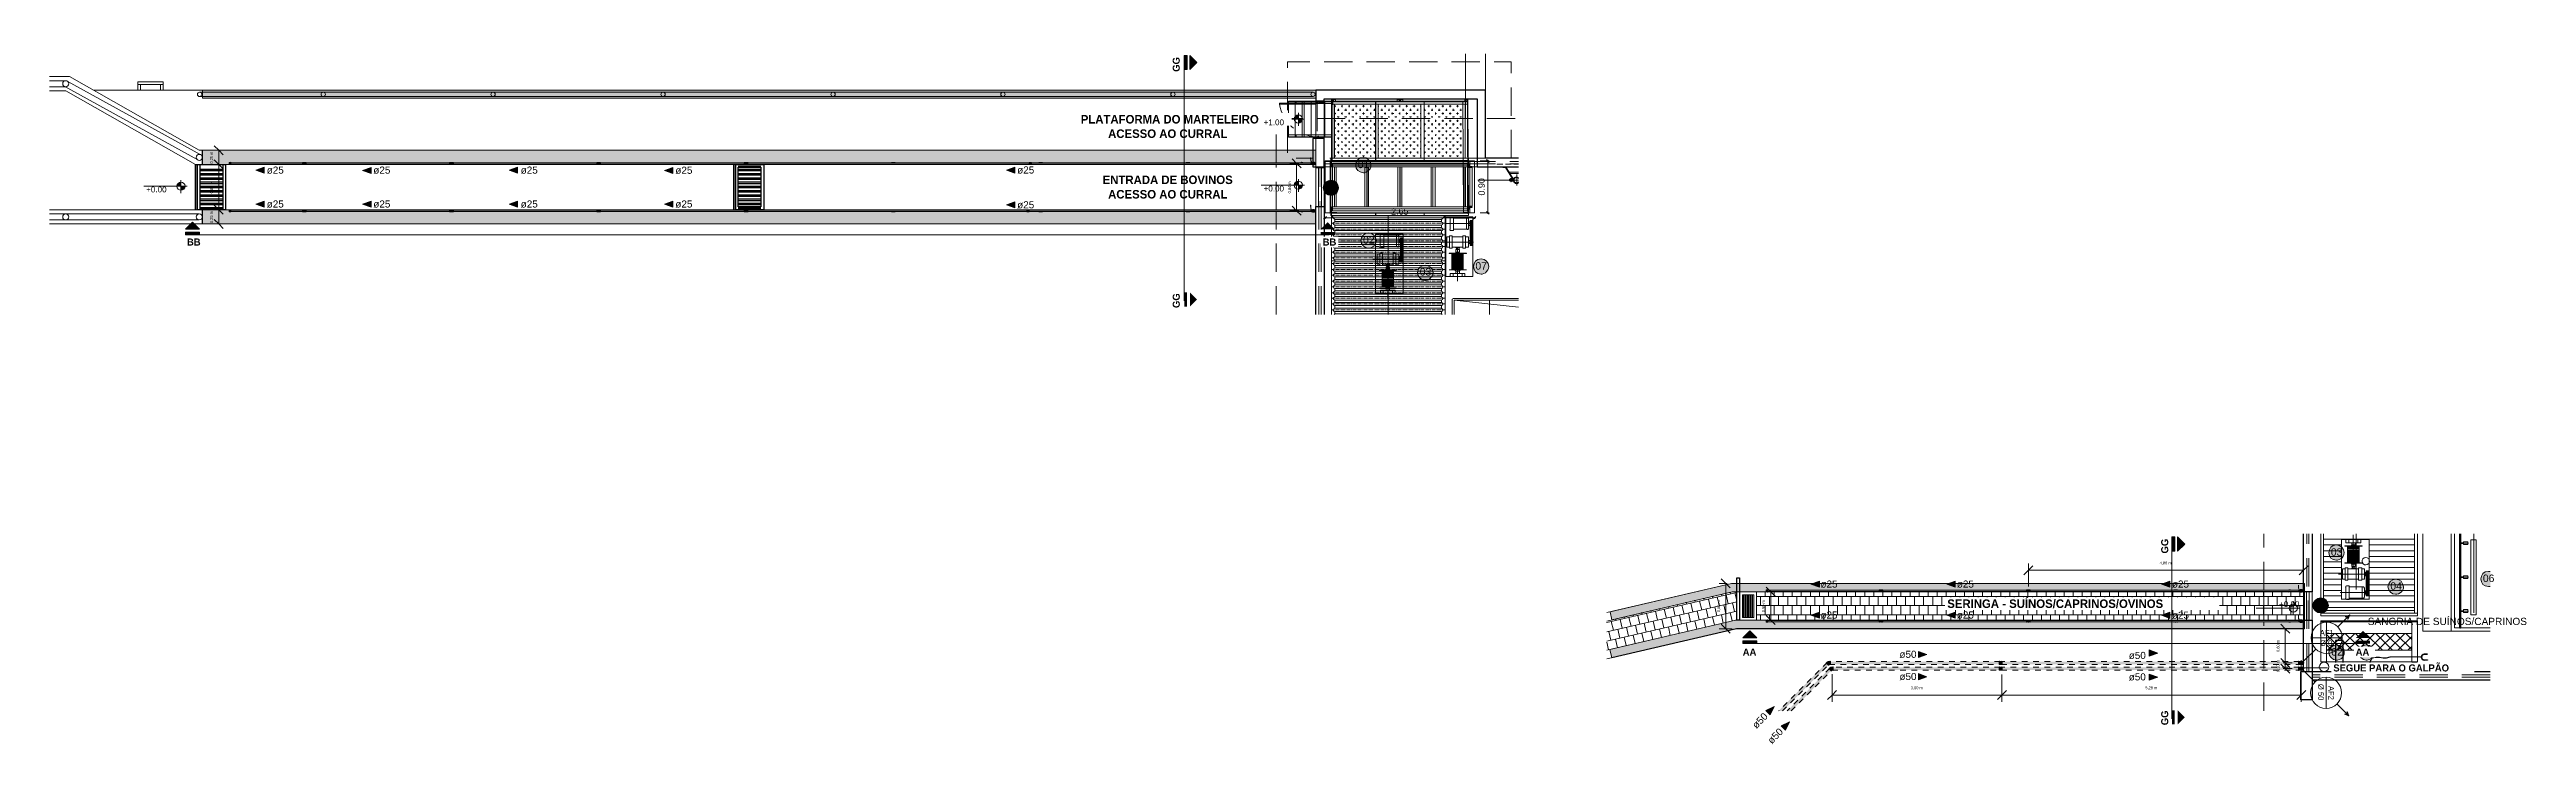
# Model space of a CAD drawing. Header units: metres. Extents: x 149 to 429, y -3 to 162.
# Drawn here: x 198.12 to 241.84, y 98.03 to 110.29 of the extents above; entities that cross this region are included whole.
import ezdxf

# ---------------------------------------------------------------- set-up
doc = ezdxf.new("R2010")
doc.units = ezdxf.units.M
for name, pattern in [('Aligning Line', [0.012, 0.006, -0.006]), ('IMPORT-Dashed _3_', [0.75, 0.5, -0.25]), ('IMPORT-HIDDEN _4_', [0.375, 0.25, -0.125])]:
    doc.linetypes.add(name, pattern=pattern)
doc.layers.add('1053_ARQ_BASE_MATADOURO_2_dwg', color=7, linetype='Continuous', lineweight=5, true_color=0x767676)
doc.layers.add('1053_ARQ_BASE_MATADOURO_dwg', color=7, linetype='Continuous', lineweight=5, true_color=0x767676)
for name, color, linetype, lineweight in [('A-ANNO-DIMS', 7, 'Continuous', 5), ('A-ANNO-DIMS-50', 7, 'Continuous', 5), ('A-ANNO-NOTE', 7, 'Continuous', 5), ('A-EQUIPAMENTOS', 7, 'Continuous', 5), ('A-ESQ-PORTAS', 7, 'Continuous', 20), ('A-ESTRUTURA', 7, 'Continuous', 30), ('A-PARDE', 7, 'Continuous', 5), ('A-PAREDE', 7, 'Continuous', 30), ('A-PISO', 7, 'Continuous', 5), ('A-PROJEÇÃO', 7, 'IMPORT-Dashed _3_', 15), ('A-TEXTO1', 7, 'Continuous', 5), ('A-VISTA01', 7, 'Continuous', 20), ('A-VISTA03', 7, 'Continuous', 9), ('A-VISTA06', 7, 'Continuous', 5), ('A-WALL', 7, 'Continuous', 9), ('A_lay', 7, 'Continuous', 5), ('A_PROJEÇÃO', 7, 'IMPORT-Dashed _3_', 5), ('G-ANNO-SYMB', 7, 'Continuous', 5), ('G-ANNO-TEXT', 7, 'Continuous', 5), ('P-PIPE', 7, 'Continuous', 5), ('P-PIPE-CNTR', 7, 'Continuous', 5), ('P-PIPE-IDEN', 7, 'Continuous', 5), ('PDF_equip 1020', 7, 'Continuous', 5), ('PDF_equip inox', 7, 'Continuous', 5), ('PDF_EQUIPAMENTOS', 7, 'Continuous', 5), ('PDF_Text', 7, 'Continuous', 5)]:
    doc.layers.add(name, color=color, linetype=linetype, lineweight=lineweight)
doc.styles.add('Arial', font='arial.ttf', dxfattribs={"height": 0.113})
doc.styles.add('Arial_1', font='arial.ttf', dxfattribs={"height": 0.1308})
doc.styles.add('Arial_2', font='arial.ttf', dxfattribs={"height": 0.09156})
doc.styles.add('Arial_25', font='arial.ttf', dxfattribs={"height": 0.125})
doc.styles.add('Arial_3', font='arial.ttf', dxfattribs={"height": 0.119028})
doc.styles.add('Arial_4', font='arial.ttf', dxfattribs={"height": 0.102})
doc.styles.add('Arial_5', font='arial.ttf', dxfattribs={"height": 0.1275})
doc.styles.add('Century Gothic_2', font='GOTHIC.TTF', dxfattribs={"height": 0.05})
doc.styles.add('Century Gothic_6', font='GOTHIC.TTF', dxfattribs={"height": 0.1})
doc.styles.add('Century Gothic_B_1', font='GOTHICB.TTF', dxfattribs={"height": 0.15})
doc.styles.add('Century Gothic_B_2', font='GOTHICB.TTF', dxfattribs={"height": 0.125})
doc.dimstyles.new('Setores_1_mm', dxfattribs={"dimscale": 0.3048, "dimtxt": 0.052208, "dimasz": 0.520833, "dimexe": 0.393701, "dimexo": 0.246063, "dimgap": 0.287073, "dimtad": 1, "dimrnd": 0.01, "dimzin": 0, "dimdsep": 46, "dimtxsty": 'Century Gothic_2', "dimblk1": 'OBLIQUE', "dimblk2": 'OBLIQUE', "dimsah": 1, "dimcen": 0.09, "dimazin": 0, "dimtfac": 1, "dimtdec": 4, "dimtix": 1, "dimtmove": 0, "dimatfit": 3, "dimfxl": 1, "dimtvp": 1, "dimtolj": 1, "dimtzin": 0, "dimarcsym": 2})
pattern_1 = [(13, (207849.194, 9278514.813), (-0.035992168695, 0.1558992103656), []), (103, (207849.194, 9278514.813), (-0.11394177387784, 0.1379031260181), [0.16, -0.16])]

msp = doc.modelspace()

# ---------------------------------------------------------------- texts
at = {"layer": 'A-ANNO-NOTE', "char_height": 0.1, "attachment_point": 1, "style": 'Century Gothic_6'}
for s, insert, width in [('AF1', (238.194, 100.052), 0.29662), ('Ø 0', (238.198, 99.87), 0.29262)]:
    msp.add_mtext(s, dxfattribs=dict(at, insert=insert, width=width))
at = {"layer": 'A-ANNO-NOTE', "insert": (238.444, 99.063), "char_height": 0.1, "width": 0.29662, "attachment_point": 1, "rotation": 270, "style": 'Century Gothic_6'}
msp.add_mtext('AF2', dxfattribs=at)
at = {"layer": 'P-PIPE-IDEN', "char_height": 0.125, "width": 0.36076, "attachment_point": 1, "style": 'Arial_25'}
for s, insert in [('ø25', (201.952, 108.227)), ('ø25', (203.833, 108.227)), ('ø25', (206.435, 108.227)), ('ø25', (209.165, 108.224)), ('ø25', (201.952, 107.629)), ('ø25', (203.833, 107.629)), ('ø25', (206.435, 107.629)), ('ø25', (209.165, 107.629)), ('ø25', (215.199, 107.615)), ('ø25', (229.379, 100.924)), ('ø25', (231.786, 100.924)), ('ø25', (235.583, 100.924)), ('ø25', (229.379, 100.378)), ('ø25', (231.786, 100.378)), ('ø25', (235.583, 100.375)), ('ø50', (230.773, 99.685)), ('ø50', (230.773, 99.293)), ('ø50', (234.821, 99.665)), ('ø50', (234.821, 99.286))]:
    msp.add_mtext(s, dxfattribs=dict(at, insert=insert))
for s, insert, rotation in [('ø25', (215.199, 108.229), 0), ('ø50', (228.159, 98.391), 45), ('ø50', (228.43, 98.12), 45)]:
    msp.add_mtext(s, dxfattribs=dict(at, insert=insert, rotation=rotation))

# ---------------------------------------------------------------- blocks, each defined once
blk = doc.blocks.new('AÇO_Tampão Com Rebordo - AÇO_Tampão Com Rebordo-3707446-SERINGA BOVINOS')
at = {"layer": 'P-PIPE', "true_color": 0x7f7f7f}
blk.add_hatch(color=8, dxfattribs=at).paths.add_polyline_path([(0, 0.018), (0.022, 0.018), (0.022, -0.018), (0, -0.018), (0, 0.017)])
h = blk.add_hatch(color=8, dxfattribs=at)
h.paths.add_polyline_path([(0.024, 0.02), (0.027, 0.018), (0.027, -0.018), (0.024, -0.02), (0.022, -0.018), (0.022, 0.018), (0.023, 0.019)])
h.paths.add_polyline_path([(0.027, -0.015), (0.025, -0.018), (0.027, -0.015)])
at = {"layer": 'P-PIPE'}
for p, q in [((0, 0.018), (0.022, 0.018)), ((0, -0.018), (0, 0.018)), ((0.022, 0.018), (0.022, -0.018)), ((0.022, -0.018), (0, -0.018))]:
    blk.add_line(p, q, dxfattribs=at)
at = {"layer": 'P-PIPE', "flags": 128}
for points in [[(0.027, 0.018), (0.026, 0.02), (0.023, 0.02), (0.022, 0.018), (0.022, 0.018)], [(0.022, -0.018), (0.022, -0.014), (0.022, -0.004), (0.022, 0.008), (0.022, 0.016), (0.022, 0.018)], [(0.027, 0.018), (0.027, 0.014), (0.027, 0.004), (0.027, -0.008), (0.027, -0.016), (0.027, -0.018)], [(0.022, -0.018), (0.023, -0.02), (0.025, -0.02), (0.027, -0.018), (0.027, -0.018)]]:
    blk.add_lwpolyline(points, dxfattribs=at)
blk = doc.blocks.new('AÇO_Tampão Com Rebordo - AÇO_Tampão Com Rebordo-V41-SERINGA BOVINOS')
at = {"layer": 'P-PIPE', "flags": 128}
for points in [[(0.027, 0.018), (0.026, 0.02), (0.023, 0.02), (0.022, 0.018), (0.022, 0.018)], [(0.022, -0.018), (0.023, -0.02), (0.025, -0.02), (0.027, -0.018), (0.027, -0.018)]]:
    blk.add_lwpolyline(points, dxfattribs=at)
blk = doc.blocks.new('AÇO_Tampão Com Rebordo - AÇO_Tampão Com Rebordo-V42-SERINGA BOVINOS')
at = {"layer": 'P-PIPE', "true_color": 0x7f7f7f}
h = blk.add_hatch(color=8, dxfattribs=at)
h.paths.add_polyline_path([(0.022, -0.018), (0, -0.018), (0, -0.012), (0.022, -0.013), (0.022, -0.016)])
h.paths.add_polyline_path([(0.022, 0.013), (0, 0.013), (0, 0.018), (0.022, 0.018), (0.022, 0.013)])
h = blk.add_hatch(color=8, dxfattribs=at)
h.paths.add_polyline_path([(0.024, -0.02), (0.022, -0.018), (0.022, -0.012), (0.027, -0.013), (0.027, -0.018), (0.025, -0.019)])
h.paths.add_polyline_path([(0.023, 0.013), (0.022, 0.013), (0.022, 0.018), (0.024, 0.02), (0.027, 0.018), (0.027, 0.013), (0.023, 0.013)])
at = {"layer": 'P-PIPE'}
for p, q in [((0, 0.018), (0.022, 0.018)), ((0, 0.013), (0, 0.018)), ((0.022, 0.018), (0.022, 0.013)), ((0, -0.018), (0, -0.013)), ((0.022, -0.018), (0, -0.018)), ((0.022, -0.013), (0.022, -0.018))]:
    blk.add_line(p, q, dxfattribs=at)
at = {"layer": 'P-PIPE', "flags": 128}
for points in [[(0.027, 0.018), (0.026, 0.02), (0.023, 0.02), (0.022, 0.018), (0.022, 0.018)], [(0.022, 0.012), (0.022, 0.016), (0.022, 0.018)], [(0.027, 0.018), (0.027, 0.014), (0.027, 0.012)], [(0.022, -0.018), (0.022, -0.014), (0.022, -0.012)], [(0.022, -0.018), (0.023, -0.02), (0.025, -0.02), (0.027, -0.018), (0.027, -0.018)], [(0.027, -0.012), (0.027, -0.016), (0.027, -0.018)]]:
    blk.add_lwpolyline(points, dxfattribs=at)
blk = doc.blocks.new('AÇO_Tampão Com Rebordo - AÇO_Tampão Com Rebordo-V43-SERINGA BOVINOS')
at = {"layer": 'P-PIPE', "true_color": 0x7f7f7f}
blk.add_hatch(color=8, dxfattribs=at).paths.add_polyline_path([(0.005, 0.018), (0.022, 0.018), (0.022, -0.018), (0, -0.018), (0, 0.018)])
h = blk.add_hatch(color=8, dxfattribs=at)
h.paths.add_polyline_path([(0.024, 0.02), (0.027, 0.018), (0.027, -0.018), (0.024, -0.02), (0.022, -0.018), (0.022, 0.018), (0.023, 0.019)])
h.paths.add_polyline_path([(0.027, -0.015), (0.025, -0.018), (0.027, -0.015)])
at = {"layer": 'P-PIPE'}
for p, q in [((0, 0.018), (0.022, 0.018)), ((0, -0.018), (0, 0.018)), ((0.022, 0.018), (0.022, -0.018)), ((0.022, -0.018), (0, -0.018))]:
    blk.add_line(p, q, dxfattribs=at)
at = {"layer": 'P-PIPE', "flags": 128}
for points in [[(0.027, 0.018), (0.026, 0.02), (0.023, 0.02), (0.022, 0.018), (0.022, 0.018)], [(0.022, -0.018), (0.022, -0.014), (0.022, -0.004), (0.022, 0.008), (0.022, 0.016), (0.022, 0.018)], [(0.027, 0.018), (0.027, 0.014), (0.027, 0.004), (0.027, -0.008), (0.027, -0.016), (0.027, -0.018)], [(0.022, -0.018), (0.023, -0.02), (0.025, -0.02), (0.027, -0.018), (0.027, -0.018)]]:
    blk.add_lwpolyline(points, dxfattribs=at)
blk = doc.blocks.new('AÇO_Tampão Com Rebordo - AÇO_Tampão Com Rebordo-V44-SERINGA BOVINOS')
at = {"layer": 'P-PIPE', "flags": 128}
for points in [[(0.027, 0.018), (0.026, 0.02), (0.023, 0.02), (0.022, 0.018), (0.022, 0.018)], [(0.022, -0.018), (0.023, -0.02), (0.025, -0.02), (0.027, -0.018), (0.027, -0.018)]]:
    blk.add_lwpolyline(points, dxfattribs=at)
blk = doc.blocks.new('AÇO_Tampão Com Rebordo - AÇO_Tampão Com Rebordo-V45-SERINGA BOVINOS')
at = {"layer": 'P-PIPE', "flags": 128}
for points in [[(0.027, 0.018), (0.026, 0.02), (0.023, 0.02), (0.022, 0.018), (0.022, 0.018)], [(0.022, -0.018), (0.023, -0.02), (0.025, -0.02), (0.027, -0.018), (0.027, -0.018)]]:
    blk.add_lwpolyline(points, dxfattribs=at)
blk = doc.blocks.new('AÇO_Tampão Com Rebordo - AÇO_Tampão Com Rebordo-V46-SERINGA BOVINOS')
at = {"layer": 'P-PIPE', "true_color": 0x7f7f7f}
h = blk.add_hatch(color=8, dxfattribs=at)
h.paths.add_polyline_path([(0, -0.018), (0, -0.013), (0.022, -0.013), (0.022, -0.018), (0.015, -0.018)])
h.paths.add_polyline_path([(0.015, 0.012), (0, 0.013), (0, 0.018), (0.022, 0.018), (0.022, 0.012)])
h = blk.add_hatch(color=8, dxfattribs=at)
h.paths.add_polyline_path([(0.024, -0.02), (0.022, -0.018), (0.022, -0.013), (0.027, -0.013), (0.027, -0.018), (0.025, -0.019)])
h.paths.add_polyline_path([(0.024, 0.012), (0.022, 0.013), (0.022, 0.018), (0.024, 0.02), (0.027, 0.018), (0.027, 0.012), (0.024, 0.012)])
at = {"layer": 'P-PIPE'}
for p, q in [((0, 0.018), (0.022, 0.018)), ((0, 0.013), (0, 0.018)), ((0.022, 0.018), (0.022, 0.013)), ((0, -0.018), (0, -0.013)), ((0.022, -0.018), (0, -0.018)), ((0.022, -0.013), (0.022, -0.018))]:
    blk.add_line(p, q, dxfattribs=at)
at = {"layer": 'P-PIPE', "flags": 128}
for points in [[(0.027, 0.018), (0.026, 0.02), (0.023, 0.02), (0.022, 0.018), (0.022, 0.018)], [(0.022, 0.012), (0.022, 0.016), (0.022, 0.018)], [(0.027, 0.018), (0.027, 0.014), (0.027, 0.012)], [(0.022, -0.018), (0.022, -0.014), (0.022, -0.012)], [(0.022, -0.018), (0.023, -0.02), (0.025, -0.02), (0.027, -0.018), (0.027, -0.018)], [(0.027, -0.012), (0.027, -0.016), (0.027, -0.018)]]:
    blk.add_lwpolyline(points, dxfattribs=at)
blk = doc.blocks.new('AÇO_Cotovelo 90 45 - AÇO_Cotovelo 90 45-3953466-SERINGA BOVINOS')
at = {"layer": 'P-PIPE', "true_color": 0x7f7f7f}
h = blk.add_hatch(color=8, dxfattribs=at)
h.paths.add_polyline_path([(159.468, 108.299), (159.468, 108.3), (159.466, 108.298), (159.466, 108.298), (159.468, 108.299)])
h.paths.add_polyline_path([(159.466, 108.287), (159.468, 108.288), (159.468, 108.299), (159.466, 108.297), (159.465, 108.29), (159.466, 108.287)])
h = blk.add_hatch(color=8, dxfattribs=at)
h.paths.add_polyline_path([(159.465, 108.297), (159.466, 108.298), (159.466, 108.298)])
h.paths.add_polyline_path([(159.465, 108.287), (159.466, 108.288), (159.466, 108.291), (159.466, 108.295), (159.465, 108.287)])
h = blk.add_hatch(color=8, dxfattribs=at)
h.paths.add_polyline_path([(159.468, 108.264), (159.468, 108.265), (159.466, 108.265)])
h.paths.add_polyline_path([(159.468, 108.265), (159.468, 108.276), (159.466, 108.276), (159.466, 108.271), (159.466, 108.265)])
blk.add_hatch(color=8, dxfattribs=at).paths.add_polyline_path([(159.466, 108.266), (159.466, 108.268), (159.466, 108.271), (159.466, 108.266)])
h = blk.add_hatch(color=8, dxfattribs=at)
h.paths.add_polyline_path([(159.468, 108.299), (159.469, 108.299), (159.469, 108.299), (159.469, 108.3), (159.468, 108.3), (159.468, 108.299)])
h.paths.add_polyline_path([(159.468, 108.287), (159.469, 108.288), (159.468, 108.299), (159.468, 108.298), (159.468, 108.287)])
h = blk.add_hatch(color=8, dxfattribs=at)
h.paths.add_polyline_path([(159.468, 108.264), (159.469, 108.265), (159.468, 108.265)])
h.paths.add_polyline_path([(159.468, 108.265), (159.469, 108.265), (159.469, 108.276), (159.468, 108.276), (159.468, 108.265)])
at = {"layer": 'P-PIPE'}
for p, q in [((159.469, 108.298), (159.465, 108.298)), ((159.465, 108.298), (159.465, 108.288)), ((159.465, 108.275), (159.465, 108.266)), ((159.465, 108.266), (159.469, 108.266))]:
    blk.add_line(p, q, dxfattribs=at)
at = {"layer": 'P-PIPE', "flags": 128}
for points in [[(159.465, 108.298), (159.465, 108.298), (159.465, 108.298), (159.465, 108.298), (159.466, 108.298), (159.466, 108.298), (159.466, 108.298), (159.466, 108.298), (159.466, 108.298), (159.466, 108.299), (159.466, 108.299), (159.466, 108.299), (159.466, 108.299), (159.466, 108.299), (159.466, 108.299), (159.466, 108.299), (159.466, 108.299), (159.466, 108.299), (159.466, 108.299), (159.466, 108.299), (159.466, 108.299), (159.466, 108.3), (159.466, 108.3), (159.466, 108.3), (159.467, 108.3), (159.467, 108.3), (159.467, 108.3), (159.467, 108.3), (159.467, 108.3), (159.467, 108.3), (159.467, 108.3), (159.467, 108.3), (159.467, 108.3), (159.467, 108.3), (159.467, 108.3), (159.468, 108.3), (159.468, 108.3), (159.468, 108.3), (159.468, 108.3), (159.468, 108.3), (159.468, 108.3)], [(159.465, 108.295), (159.465, 108.296), (159.465, 108.296), (159.465, 108.296), (159.465, 108.296), (159.465, 108.297), (159.465, 108.297), (159.465, 108.297), (159.465, 108.297), (159.465, 108.297), (159.465, 108.297), (159.465, 108.298), (159.465, 108.298), (159.465, 108.298), (159.465, 108.298)], [(159.465, 108.298), (159.465, 108.298), (159.465, 108.298), (159.465, 108.298), (159.465, 108.297), (159.465, 108.297), (159.465, 108.297), (159.465, 108.297), (159.465, 108.297), (159.465, 108.297), (159.465, 108.296), (159.465, 108.296), (159.465, 108.296), (159.465, 108.296), (159.465, 108.295), (159.465, 108.295), (159.465, 108.295), (159.465, 108.294), (159.465, 108.294), (159.465, 108.293), (159.465, 108.293), (159.465, 108.292), (159.465, 108.292), (159.465, 108.291), (159.465, 108.291), (159.465, 108.29), (159.465, 108.29), (159.465, 108.289), (159.465, 108.289), (159.465, 108.288), (159.465, 108.288)], [(159.465, 108.276), (159.465, 108.275), (159.465, 108.275), (159.465, 108.274), (159.465, 108.273), (159.465, 108.273), (159.465, 108.272), (159.465, 108.272), (159.465, 108.271), (159.465, 108.271), (159.465, 108.271), (159.465, 108.27), (159.465, 108.27), (159.465, 108.269), (159.465, 108.269), (159.465, 108.269), (159.465, 108.268), (159.465, 108.268), (159.465, 108.268), (159.465, 108.267), (159.465, 108.267), (159.465, 108.267), (159.465, 108.267), (159.465, 108.267), (159.465, 108.266), (159.465, 108.266), (159.465, 108.266), (159.465, 108.266), (159.465, 108.266), (159.465, 108.266)], [(159.465, 108.266), (159.465, 108.266), (159.465, 108.266), (159.465, 108.266), (159.465, 108.266), (159.465, 108.266), (159.465, 108.267), (159.465, 108.267), (159.465, 108.267), (159.465, 108.267), (159.465, 108.267), (159.465, 108.268), (159.465, 108.268), (159.465, 108.268), (159.465, 108.268)], [(159.468, 108.264), (159.468, 108.264), (159.468, 108.264), (159.468, 108.264), (159.468, 108.264), (159.467, 108.264), (159.467, 108.264), (159.467, 108.264), (159.467, 108.264), (159.467, 108.264), (159.467, 108.264), (159.467, 108.264), (159.467, 108.264), (159.467, 108.264), (159.467, 108.264), (159.467, 108.264), (159.466, 108.264), (159.466, 108.264), (159.466, 108.264), (159.466, 108.264), (159.466, 108.264), (159.466, 108.264), (159.466, 108.264), (159.466, 108.265), (159.466, 108.265), (159.466, 108.265), (159.466, 108.265), (159.466, 108.265), (159.466, 108.265), (159.466, 108.265), (159.466, 108.265), (159.466, 108.265), (159.466, 108.265), (159.466, 108.265), (159.466, 108.266), (159.466, 108.266), (159.465, 108.266), (159.465, 108.266), (159.465, 108.266), (159.465, 108.266), (159.465, 108.266)], [(159.468, 108.3), (159.468, 108.3), (159.468, 108.3), (159.468, 108.3), (159.468, 108.3), (159.468, 108.3), (159.469, 108.3), (159.469, 108.3), (159.469, 108.3), (159.469, 108.3), (159.469, 108.3), (159.469, 108.3), (159.469, 108.3), (159.469, 108.3), (159.469, 108.3), (159.469, 108.3), (159.469, 108.3), (159.47, 108.3), (159.47, 108.3), (159.47, 108.299), (159.47, 108.299), (159.47, 108.299)], [(159.47, 108.265), (159.47, 108.264), (159.47, 108.264), (159.47, 108.264), (159.47, 108.264), (159.47, 108.264), (159.47, 108.264), (159.469, 108.264), (159.469, 108.264), (159.469, 108.264), (159.469, 108.264), (159.469, 108.264), (159.469, 108.264), (159.469, 108.264), (159.469, 108.264), (159.469, 108.264), (159.469, 108.264), (159.469, 108.264), (159.468, 108.264), (159.468, 108.264), (159.468, 108.264), (159.468, 108.264), (159.468, 108.264), (159.468, 108.264)]]:
    blk.add_lwpolyline(points, dxfattribs=at)
blk = doc.blocks.new('Valvula esfera BSP - Válvula Esfera BSP - TupyValve - Válvula Esfera BSP TupyValves PN25 Standard-3972515-SERINGA BOVINOS')
at = {"layer": 'P-PIPE', "true_color": 0x7f7f7f}
for points in [[(159.461, 107.436), (159.464, 107.436), (159.463, 107.472), (159.453, 107.494), (159.452, 107.544), (159.449, 107.544), (159.45, 107.491), (159.46, 107.47), (159.461, 107.436)], [(159.489, 107.423), (159.489, 107.423), (159.489, 107.423)]]:
    blk.add_hatch(color=8, dxfattribs=at).paths.add_polyline_path(points)
h = blk.add_hatch(color=8, dxfattribs=at)
h.paths.add_polyline_path([(159.454, 107.44), (159.461, 107.44), (159.46, 107.452), (159.454, 107.452), (159.454, 107.44)])
h.paths.add_polyline_path([(159.464, 107.44), (159.469, 107.441), (159.468, 107.452), (159.464, 107.451), (159.464, 107.44)])
h = blk.add_hatch(color=8, dxfattribs=at)
h.paths.add_polyline_path([(159.469, 107.429), (159.482, 107.43), (159.475, 107.437), (159.475, 107.456), (159.483, 107.464), (159.469, 107.464), (159.469, 107.43)])
h.paths.add_polyline_path([(159.469, 107.463), (159.469, 107.463), (159.471, 107.463)])
h = blk.add_hatch(color=8, dxfattribs=at)
h.paths.add_polyline_path([(159.489, 107.423), (159.509, 107.423), (159.523, 107.437), (159.522, 107.457), (159.508, 107.47), (159.489, 107.47), (159.475, 107.455), (159.475, 107.436), (159.482, 107.43)])
h.paths.add_polyline_path([(159.499, 107.429), (159.494, 107.43), (159.489, 107.432), (159.485, 107.436), (159.483, 107.44), (159.482, 107.443), (159.481, 107.446), (159.483, 107.453), (159.485, 107.456), (159.488, 107.46), (159.492, 107.462), (159.495, 107.463), (159.499, 107.464), (159.503, 107.463), (159.508, 107.461), (159.512, 107.458), (159.515, 107.453), (159.516, 107.45), (159.516, 107.447), (159.516, 107.442), (159.513, 107.437), (159.51, 107.433), (159.506, 107.431), (159.503, 107.43)])
h = blk.add_hatch(color=8, dxfattribs=at)
h.paths.add_polyline_path([(159.499, 107.429), (159.503, 107.43), (159.509, 107.432), (159.512, 107.435), (159.515, 107.439), (159.516, 107.442), (159.516, 107.447), (159.516, 107.451), (159.513, 107.457), (159.51, 107.46), (159.507, 107.462), (159.502, 107.463), (159.497, 107.464), (159.494, 107.463), (159.489, 107.46), (159.485, 107.457), (159.483, 107.453), (159.482, 107.45), (159.481, 107.446), (159.483, 107.44), (159.485, 107.436), (159.488, 107.433), (159.49, 107.431), (159.497, 107.429), (159.499, 107.429)])
h.paths.add_polyline_path([(159.499, 107.434), (159.495, 107.434), (159.492, 107.436), (159.49, 107.438), (159.487, 107.442), (159.487, 107.443), (159.486, 107.446), (159.487, 107.451), (159.488, 107.453), (159.49, 107.455), (159.492, 107.457), (159.498, 107.459), (159.5, 107.459), (159.503, 107.458), (159.506, 107.456), (159.509, 107.454), (159.51, 107.452), (159.511, 107.45), (159.511, 107.446), (159.511, 107.443), (159.51, 107.44), (159.506, 107.437), (159.503, 107.435), (159.5, 107.434), (159.499, 107.434)])
at = {"layer": 'P-PIPE'}
for p, q in [((159.452, 107.544), (159.449, 107.544)), ((159.449, 107.544), (159.45, 107.491)), ((159.45, 107.491), (159.46, 107.47)), ((159.453, 107.494), (159.452, 107.544)), ((159.463, 107.472), (159.453, 107.494)), ((159.461, 107.452), (159.454, 107.452)), ((159.454, 107.452), (159.454, 107.44)), ((159.454, 107.44), (159.461, 107.44)), ((159.46, 107.47), (159.461, 107.436)), ((159.461, 107.436), (159.464, 107.436)), ((159.464, 107.436), (159.463, 107.472)), ((159.469, 107.452), (159.464, 107.452)), ((159.464, 107.44), (159.469, 107.44)), ((159.483, 107.464), (159.469, 107.464)), ((159.469, 107.464), (159.469, 107.429)), ((159.469, 107.429), (159.482, 107.429)), ((159.489, 107.47), (159.475, 107.456)), ((159.475, 107.456), (159.475, 107.436)), ((159.475, 107.436), (159.489, 107.423)), ((159.482, 107.429), (159.489, 107.423)), ((159.508, 107.47), (159.489, 107.47)), ((159.489, 107.423), (159.509, 107.423)), ((159.515, 107.463), (159.508, 107.47)), ((159.522, 107.457), (159.508, 107.47)), ((159.509, 107.423), (159.523, 107.437)), ((159.516, 107.43), (159.523, 107.437)), ((159.523, 107.437), (159.522, 107.457))]:
    blk.add_line(p, q, dxfattribs=at)
for start, end in [(90.6079, 270.6079), (270.6079, 90.6079)]:
    blk.add_arc((159.499, 107.446), 0.0174, start, end, dxfattribs=at)
blk = doc.blocks.new('Valvula esfera BSP - Válvula Esfera BSP - TupyValve - Válvula Esfera BSP TupyValves PN25 Standard-V47-SERINGA BOVINOS')
at = {"layer": 'P-PIPE', "true_color": 0x7f7f7f}
for points in [[(159.461, 108.271), (159.464, 108.272), (159.464, 108.308), (159.453, 108.33), (159.452, 108.38), (159.449, 108.38), (159.45, 108.326), (159.46, 108.305), (159.461, 108.272)], [(159.489, 108.258), (159.489, 108.258), (159.489, 108.258)]]:
    blk.add_hatch(color=8, dxfattribs=at).paths.add_polyline_path(points)
h = blk.add_hatch(color=8, dxfattribs=at)
h.paths.add_polyline_path([(159.454, 108.275), (159.461, 108.276), (159.46, 108.287), (159.454, 108.287), (159.454, 108.275)])
h.paths.add_polyline_path([(159.464, 108.276), (159.469, 108.276), (159.469, 108.287), (159.464, 108.287), (159.464, 108.276)])
h.paths.add_polyline_path([(159.465, 108.282), (159.465, 108.282), (159.468, 108.282)])
h = blk.add_hatch(color=8, dxfattribs=at)
h.paths.add_polyline_path([(159.471, 108.269), (159.471, 108.269), (159.472, 108.269)])
h.paths.add_polyline_path([(159.469, 108.265), (159.482, 108.265), (159.475, 108.272), (159.475, 108.292), (159.483, 108.299), (159.469, 108.299), (159.469, 108.269), (159.469, 108.269), (159.469, 108.265)])
h.paths.add_polyline_path([(159.469, 108.299), (159.469, 108.299), (159.471, 108.299)])
h = blk.add_hatch(color=8, dxfattribs=at)
h.paths.add_polyline_path([(159.489, 108.258), (159.509, 108.258), (159.523, 108.272), (159.522, 108.292), (159.508, 108.306), (159.489, 108.305), (159.475, 108.291), (159.475, 108.272), (159.484, 108.263)])
h.paths.add_polyline_path([(159.499, 108.264), (159.494, 108.265), (159.489, 108.268), (159.485, 108.271), (159.483, 108.275), (159.482, 108.279), (159.481, 108.282), (159.483, 108.288), (159.485, 108.292), (159.488, 108.295), (159.492, 108.298), (159.495, 108.299), (159.499, 108.299), (159.504, 108.299), (159.509, 108.296), (159.512, 108.293), (159.515, 108.289), (159.516, 108.286), (159.516, 108.282), (159.516, 108.278), (159.513, 108.272), (159.51, 108.269), (159.506, 108.266), (159.503, 108.265)])
h = blk.add_hatch(color=8, dxfattribs=at)
h.paths.add_polyline_path([(159.499, 108.264), (159.504, 108.265), (159.509, 108.268), (159.512, 108.271), (159.515, 108.275), (159.516, 108.278), (159.516, 108.282), (159.516, 108.287), (159.513, 108.292), (159.51, 108.295), (159.507, 108.297), (159.502, 108.299), (159.497, 108.299), (159.494, 108.298), (159.489, 108.296), (159.485, 108.292), (159.483, 108.288), (159.482, 108.285), (159.481, 108.281), (159.483, 108.276), (159.485, 108.272), (159.488, 108.269), (159.49, 108.267), (159.497, 108.265), (159.499, 108.264)])
h.paths.add_polyline_path([(159.499, 108.269), (159.496, 108.27), (159.493, 108.271), (159.49, 108.273), (159.487, 108.277), (159.487, 108.279), (159.486, 108.282), (159.487, 108.286), (159.488, 108.288), (159.49, 108.291), (159.493, 108.293), (159.498, 108.294), (159.5, 108.294), (159.504, 108.293), (159.506, 108.292), (159.509, 108.289), (159.51, 108.287), (159.511, 108.285), (159.511, 108.282), (159.511, 108.279), (159.51, 108.276), (159.506, 108.272), (159.503, 108.27), (159.5, 108.27), (159.499, 108.269)])
at = {"layer": 'P-PIPE'}
for p, q in [((159.452, 108.38), (159.449, 108.38)), ((159.449, 108.38), (159.45, 108.326)), ((159.45, 108.326), (159.46, 108.305)), ((159.453, 108.33), (159.452, 108.38)), ((159.464, 108.308), (159.453, 108.33)), ((159.461, 108.287), (159.454, 108.287)), ((159.454, 108.287), (159.454, 108.275)), ((159.454, 108.275), (159.461, 108.275)), ((159.46, 108.305), (159.461, 108.271)), ((159.461, 108.271), (159.464, 108.272)), ((159.464, 108.272), (159.464, 108.308)), ((159.469, 108.288), (159.464, 108.288)), ((159.464, 108.276), (159.469, 108.276)), ((159.483, 108.299), (159.469, 108.299)), ((159.469, 108.299), (159.469, 108.265)), ((159.469, 108.265), (159.483, 108.265)), ((159.489, 108.305), (159.475, 108.291)), ((159.475, 108.291), (159.475, 108.272)), ((159.475, 108.272), (159.489, 108.258)), ((159.482, 108.265), (159.489, 108.258)), ((159.508, 108.306), (159.489, 108.305)), ((159.489, 108.258), (159.509, 108.258)), ((159.522, 108.292), (159.508, 108.306)), ((159.515, 108.299), (159.509, 108.306)), ((159.509, 108.258), (159.523, 108.272)), ((159.516, 108.265), (159.523, 108.272)), ((159.523, 108.272), (159.522, 108.292))]:
    blk.add_line(p, q, dxfattribs=at)
for start, end in [(90.612, 270.612), (270.612, 90.612)]:
    blk.add_arc((159.499, 108.282), 0.0174, start, end, dxfattribs=at)
blk = doc.blocks.new('AÇO_Cotovelo 90 45 - AÇO_Cotovelo 90 45-V48-SERINGA BOVINOS')
at = {"layer": 'P-PIPE', "true_color": 0x7f7f7f}
h = blk.add_hatch(color=8, dxfattribs=at)
h.paths.add_polyline_path([(149.467, 107.446), (149.468, 107.452), (149.47, 107.456), (149.472, 107.458), (149.476, 107.46), (149.478, 107.461), (149.481, 107.462), (149.488, 107.462), (149.489, 107.463), (149.486, 107.464), (149.483, 107.464), (149.483, 107.465), (149.469, 107.459), (149.466, 107.45), (149.467, 107.447)])
h.paths.add_polyline_path([(149.466, 107.446), (149.467, 107.447), (149.466, 107.45), (149.464, 107.446)])
h = blk.add_hatch(color=8, dxfattribs=at)
h.paths.add_polyline_path([(149.467, 107.446), (149.464, 107.446), (149.466, 107.443), (149.467, 107.446)])
h.paths.add_polyline_path([(149.483, 107.428), (149.488, 107.431), (149.478, 107.432), (149.473, 107.434), (149.469, 107.439), (149.467, 107.444), (149.467, 107.445), (149.466, 107.441), (149.471, 107.433), (149.473, 107.433), (149.473, 107.432), (149.475, 107.431), (149.479, 107.429), (149.482, 107.429)])
for points in [[(149.479, 107.446), (149.501, 107.446), (149.501, 107.462), (149.481, 107.462), (149.477, 107.461), (149.473, 107.459), (149.469, 107.454), (149.467, 107.449), (149.467, 107.446), (149.478, 107.446)], [(149.501, 107.431), (149.501, 107.446), (149.467, 107.446), (149.468, 107.441), (149.47, 107.437), (149.472, 107.435), (149.476, 107.433), (149.481, 107.431), (149.488, 107.431), (149.497, 107.431)], [(149.507, 107.446), (149.511, 107.446), (149.511, 107.462), (149.501, 107.462), (149.501, 107.446)], [(149.501, 107.431), (149.511, 107.431), (149.511, 107.446), (149.501, 107.446), (149.501, 107.431)], [(149.511, 107.446), (149.516, 107.446), (149.515, 107.463), (149.514, 107.464), (149.512, 107.464), (149.511, 107.462), (149.511, 107.448)], [(149.512, 107.428), (149.515, 107.429), (149.516, 107.431), (149.516, 107.446), (149.511, 107.446), (149.511, 107.431), (149.512, 107.428)]]:
    blk.add_hatch(color=8, dxfattribs=at).paths.add_polyline_path(points)
at = {"layer": 'P-PIPE'}
for p, q in [((149.516, 107.462), (149.501, 107.462)), ((149.501, 107.446), (149.501, 107.462)), ((149.501, 107.431), (149.501, 107.446)), ((149.501, 107.431), (149.516, 107.431)), ((149.516, 107.462), (149.516, 107.446)), ((149.516, 107.446), (149.516, 107.431))]:
    blk.add_line(p, q, dxfattribs=at)
at = {"layer": 'P-PIPE', "flags": 128}
for points in [[(149.492, 107.462), (149.491, 107.463), (149.49, 107.463), (149.49, 107.463), (149.489, 107.464), (149.488, 107.464), (149.488, 107.464), (149.487, 107.464), (149.486, 107.464), (149.486, 107.465), (149.485, 107.465), (149.484, 107.465), (149.483, 107.465), (149.483, 107.465), (149.482, 107.465), (149.481, 107.465), (149.481, 107.465), (149.48, 107.465), (149.479, 107.464), (149.478, 107.464), (149.478, 107.464), (149.477, 107.464), (149.476, 107.464), (149.476, 107.463), (149.475, 107.463), (149.474, 107.463), (149.474, 107.462), (149.473, 107.462), (149.472, 107.462), (149.472, 107.461), (149.471, 107.461), (149.471, 107.46), (149.47, 107.46), (149.47, 107.459), (149.469, 107.459), (149.469, 107.458), (149.468, 107.458), (149.468, 107.457), (149.467, 107.457), (149.467, 107.456), (149.466, 107.455), (149.466, 107.455), (149.466, 107.454), (149.466, 107.453), (149.465, 107.453), (149.465, 107.452), (149.465, 107.451), (149.465, 107.451), (149.465, 107.45), (149.464, 107.449), (149.464, 107.448), (149.464, 107.448), (149.464, 107.447), (149.464, 107.446)], [(149.464, 107.446), (149.464, 107.446), (149.464, 107.445), (149.464, 107.444), (149.464, 107.444), (149.465, 107.443), (149.465, 107.442), (149.465, 107.441), (149.465, 107.441), (149.465, 107.44), (149.466, 107.439), (149.466, 107.439), (149.466, 107.438), (149.467, 107.437), (149.467, 107.437), (149.467, 107.436), (149.468, 107.436), (149.468, 107.435), (149.469, 107.434), (149.469, 107.434), (149.47, 107.433), (149.47, 107.433), (149.471, 107.432), (149.471, 107.432), (149.472, 107.431), (149.473, 107.431), (149.473, 107.431), (149.474, 107.43), (149.475, 107.43), (149.475, 107.43), (149.476, 107.429), (149.477, 107.429), (149.477, 107.429), (149.478, 107.429), (149.479, 107.429), (149.479, 107.428), (149.48, 107.428), (149.481, 107.428), (149.482, 107.428), (149.482, 107.428), (149.483, 107.428), (149.484, 107.428), (149.485, 107.428), (149.485, 107.428), (149.486, 107.429), (149.487, 107.429), (149.487, 107.429), (149.488, 107.429), (149.489, 107.429), (149.489, 107.43), (149.49, 107.43), (149.491, 107.43), (149.491, 107.431)], [(149.501, 107.462), (149.501, 107.462), (149.5, 107.462), (149.499, 107.462), (149.498, 107.462), (149.498, 107.462), (149.497, 107.462), (149.496, 107.462), (149.495, 107.462), (149.495, 107.462), (149.494, 107.462), (149.493, 107.462), (149.493, 107.462), (149.492, 107.462), (149.491, 107.462), (149.491, 107.462), (149.49, 107.462), (149.49, 107.462), (149.489, 107.462), (149.488, 107.462), (149.488, 107.462), (149.487, 107.462), (149.487, 107.462), (149.486, 107.462), (149.486, 107.462), (149.486, 107.462), (149.485, 107.462), (149.485, 107.462), (149.484, 107.462), (149.484, 107.462), (149.484, 107.462), (149.484, 107.462), (149.483, 107.462), (149.483, 107.462), (149.483, 107.462), (149.483, 107.462), (149.483, 107.462), (149.483, 107.462), (149.483, 107.462), (149.483, 107.462)], [(149.483, 107.431), (149.483, 107.431), (149.483, 107.431), (149.483, 107.431), (149.483, 107.431), (149.483, 107.431), (149.483, 107.431), (149.483, 107.431), (149.483, 107.431), (149.484, 107.431), (149.484, 107.431), (149.484, 107.431), (149.485, 107.431), (149.485, 107.431), (149.485, 107.431), (149.486, 107.431), (149.486, 107.431), (149.487, 107.431), (149.487, 107.431), (149.488, 107.431), (149.488, 107.431), (149.489, 107.431), (149.489, 107.431), (149.49, 107.431), (149.491, 107.431), (149.491, 107.431), (149.492, 107.431), (149.492, 107.431), (149.493, 107.431), (149.494, 107.431), (149.495, 107.431), (149.495, 107.431), (149.496, 107.431), (149.497, 107.431), (149.497, 107.431), (149.498, 107.431), (149.499, 107.431), (149.5, 107.431), (149.5, 107.431), (149.501, 107.431), (149.501, 107.431)], [(149.511, 107.462), (149.511, 107.462), (149.511, 107.462), (149.511, 107.463), (149.511, 107.463), (149.511, 107.463), (149.511, 107.463), (149.511, 107.463), (149.511, 107.463), (149.511, 107.463), (149.511, 107.463), (149.511, 107.463), (149.511, 107.463), (149.511, 107.464), (149.511, 107.464), (149.511, 107.464), (149.511, 107.464), (149.511, 107.464), (149.511, 107.464), (149.512, 107.464), (149.512, 107.464), (149.512, 107.464), (149.512, 107.464), (149.512, 107.464), (149.512, 107.464), (149.512, 107.464), (149.512, 107.464), (149.512, 107.464), (149.512, 107.465), (149.512, 107.465), (149.512, 107.465), (149.513, 107.465), (149.513, 107.465), (149.513, 107.465), (149.513, 107.465), (149.513, 107.465), (149.513, 107.465), (149.513, 107.465), (149.513, 107.465), (149.513, 107.465), (149.513, 107.465), (149.513, 107.465), (149.514, 107.465), (149.514, 107.465), (149.514, 107.465), (149.514, 107.465), (149.514, 107.465), (149.514, 107.465), (149.514, 107.465), (149.514, 107.465), (149.514, 107.465), (149.514, 107.465), (149.515, 107.464), (149.515, 107.464), (149.515, 107.464), (149.515, 107.464), (149.515, 107.464), (149.515, 107.464), (149.515, 107.464), (149.515, 107.464), (149.515, 107.464), (149.515, 107.464), (149.515, 107.464), (149.515, 107.464), (149.515, 107.464), (149.515, 107.464), (149.516, 107.463), (149.516, 107.463), (149.516, 107.463), (149.516, 107.463), (149.516, 107.463), (149.516, 107.463), (149.516, 107.463), (149.516, 107.463), (149.516, 107.463), (149.516, 107.463), (149.516, 107.463), (149.516, 107.462), (149.516, 107.462), (149.516, 107.462)], [(149.511, 107.46), (149.511, 107.46), (149.511, 107.46), (149.511, 107.461), (149.511, 107.461), (149.511, 107.461), (149.511, 107.461), (149.511, 107.462), (149.511, 107.462), (149.511, 107.462), (149.511, 107.462), (149.511, 107.462), (149.511, 107.462), (149.511, 107.462), (149.511, 107.462)], [(149.511, 107.462), (149.511, 107.462), (149.511, 107.462), (149.511, 107.462), (149.511, 107.462), (149.511, 107.462), (149.511, 107.462), (149.511, 107.462), (149.511, 107.461), (149.511, 107.461), (149.511, 107.461), (149.511, 107.461), (149.511, 107.46), (149.511, 107.46), (149.511, 107.46), (149.511, 107.46), (149.511, 107.459), (149.511, 107.459), (149.511, 107.458), (149.511, 107.458), (149.511, 107.457), (149.511, 107.457), (149.511, 107.457), (149.511, 107.456), (149.511, 107.456), (149.511, 107.455), (149.511, 107.454), (149.511, 107.454), (149.511, 107.453), (149.511, 107.453), (149.511, 107.452), (149.511, 107.452), (149.511, 107.451), (149.511, 107.45), (149.511, 107.45), (149.511, 107.449), (149.511, 107.449), (149.511, 107.448), (149.511, 107.447), (149.511, 107.447), (149.511, 107.446)], [(149.511, 107.446), (149.511, 107.446), (149.511, 107.445), (149.511, 107.445), (149.511, 107.444), (149.511, 107.443), (149.511, 107.443), (149.511, 107.442), (149.511, 107.442), (149.511, 107.441), (149.511, 107.44), (149.511, 107.44), (149.511, 107.439), (149.511, 107.439), (149.511, 107.438), (149.511, 107.438), (149.511, 107.437), (149.511, 107.437), (149.511, 107.436), (149.511, 107.436), (149.511, 107.435), (149.511, 107.435), (149.511, 107.434), (149.511, 107.434), (149.511, 107.434), (149.511, 107.433), (149.511, 107.433), (149.511, 107.433), (149.511, 107.432), (149.511, 107.432), (149.511, 107.432), (149.511, 107.432), (149.511, 107.431), (149.511, 107.431), (149.511, 107.431), (149.511, 107.431), (149.511, 107.431), (149.511, 107.431), (149.511, 107.431), (149.511, 107.431)], [(149.511, 107.431), (149.511, 107.431), (149.511, 107.431), (149.511, 107.431), (149.511, 107.431), (149.511, 107.431), (149.511, 107.431), (149.511, 107.431), (149.511, 107.431), (149.511, 107.432), (149.511, 107.432), (149.511, 107.432), (149.511, 107.432), (149.511, 107.433), (149.511, 107.433)], [(149.516, 107.431), (149.516, 107.431), (149.516, 107.43), (149.516, 107.43), (149.516, 107.43), (149.516, 107.43), (149.516, 107.43), (149.516, 107.43), (149.516, 107.43), (149.516, 107.43), (149.516, 107.43), (149.516, 107.43), (149.516, 107.43), (149.515, 107.429), (149.515, 107.429), (149.515, 107.429), (149.515, 107.429), (149.515, 107.429), (149.515, 107.429), (149.515, 107.429), (149.515, 107.429), (149.515, 107.429), (149.515, 107.429), (149.515, 107.429), (149.515, 107.429), (149.515, 107.429), (149.515, 107.429), (149.515, 107.428), (149.514, 107.428), (149.514, 107.428), (149.514, 107.428), (149.514, 107.428), (149.514, 107.428), (149.514, 107.428), (149.514, 107.428), (149.514, 107.428), (149.514, 107.428), (149.514, 107.428), (149.513, 107.428), (149.513, 107.428), (149.513, 107.428), (149.513, 107.428), (149.513, 107.428), (149.513, 107.428), (149.513, 107.428), (149.513, 107.428), (149.513, 107.428), (149.513, 107.428), (149.512, 107.428), (149.512, 107.428), (149.512, 107.428), (149.512, 107.428), (149.512, 107.429), (149.512, 107.429), (149.512, 107.429), (149.512, 107.429), (149.512, 107.429), (149.512, 107.429), (149.512, 107.429), (149.512, 107.429), (149.511, 107.429), (149.511, 107.429), (149.511, 107.429), (149.511, 107.429), (149.511, 107.429), (149.511, 107.429), (149.511, 107.429), (149.511, 107.43), (149.511, 107.43), (149.511, 107.43), (149.511, 107.43), (149.511, 107.43), (149.511, 107.43), (149.511, 107.43), (149.511, 107.43), (149.511, 107.43), (149.511, 107.43), (149.511, 107.431), (149.511, 107.431), (149.511, 107.431)], [(149.516, 107.446), (149.516, 107.447), (149.516, 107.448), (149.516, 107.448), (149.516, 107.449), (149.516, 107.45), (149.516, 107.45), (149.516, 107.451), (149.516, 107.451), (149.516, 107.452), (149.516, 107.453), (149.516, 107.453), (149.516, 107.454), (149.516, 107.454), (149.516, 107.455), (149.516, 107.455), (149.516, 107.456), (149.516, 107.456), (149.516, 107.457), (149.516, 107.457), (149.516, 107.458), (149.516, 107.458), (149.516, 107.459), (149.516, 107.459), (149.516, 107.459), (149.516, 107.46), (149.516, 107.46), (149.516, 107.46), (149.516, 107.461), (149.516, 107.461), (149.516, 107.461), (149.516, 107.461), (149.516, 107.462), (149.516, 107.462), (149.516, 107.462), (149.516, 107.462), (149.516, 107.462), (149.516, 107.462), (149.516, 107.462), (149.516, 107.462)], [(149.516, 107.462), (149.516, 107.462), (149.516, 107.462), (149.516, 107.462), (149.516, 107.462), (149.516, 107.462), (149.516, 107.462), (149.516, 107.462), (149.516, 107.461), (149.516, 107.461), (149.516, 107.461), (149.516, 107.461), (149.516, 107.46), (149.516, 107.46), (149.516, 107.46)], [(149.516, 107.431), (149.516, 107.431), (149.516, 107.431), (149.516, 107.431), (149.516, 107.431), (149.516, 107.431), (149.516, 107.431), (149.516, 107.431), (149.516, 107.431), (149.516, 107.432), (149.516, 107.432), (149.516, 107.432), (149.516, 107.432), (149.516, 107.433), (149.516, 107.433), (149.516, 107.433), (149.516, 107.434), (149.516, 107.434), (149.516, 107.435), (149.516, 107.435), (149.516, 107.435), (149.516, 107.436), (149.516, 107.436), (149.516, 107.437), (149.516, 107.437), (149.516, 107.438), (149.516, 107.438), (149.516, 107.439), (149.516, 107.44), (149.516, 107.44), (149.516, 107.441), (149.516, 107.441), (149.516, 107.442), (149.516, 107.443), (149.516, 107.443), (149.516, 107.444), (149.516, 107.444), (149.516, 107.445), (149.516, 107.446), (149.516, 107.446), (149.516, 107.446)], [(149.516, 107.433), (149.516, 107.433), (149.516, 107.433), (149.516, 107.432), (149.516, 107.432), (149.516, 107.432), (149.516, 107.432), (149.516, 107.431), (149.516, 107.431), (149.516, 107.431), (149.516, 107.431), (149.516, 107.431), (149.516, 107.431), (149.516, 107.431), (149.516, 107.431)]]:
    blk.add_lwpolyline(points, dxfattribs=at)
at = {"layer": 'P-PIPE'}
for start, end in [(151.4125, 180), (180, 208.5875), (90, 135), (225, 255), (259.2797, 270), (84.656, 87.3143)]:
    blk.add_arc((149.483, 107.446), 0.0158, start, end, dxfattribs=at)
blk = doc.blocks.new('AÇO_Cotovelo 90 45 - AÇO_Cotovelo 90 45-V49-SERINGA BOVINOS')
at = {"layer": 'P-PIPE', "true_color": 0x7f7f7f}
for points in [[(149.466, 108.282), (149.467, 108.282), (149.468, 108.288), (149.47, 108.291), (149.472, 108.294), (149.476, 108.296), (149.478, 108.297), (149.481, 108.297), (149.488, 108.297), (149.489, 108.298), (149.486, 108.299), (149.483, 108.3), (149.483, 108.3), (149.469, 108.294), (149.466, 108.286), (149.466, 108.285), (149.464, 108.282)], [(149.467, 108.282), (149.501, 108.282), (149.501, 108.298), (149.481, 108.297), (149.477, 108.296), (149.473, 108.294), (149.469, 108.289), (149.467, 108.284), (149.467, 108.282)], [(149.501, 108.282), (149.511, 108.282), (149.511, 108.298), (149.501, 108.297), (149.501, 108.283)], [(149.511, 108.282), (149.516, 108.282), (149.515, 108.299), (149.514, 108.3), (149.512, 108.299), (149.511, 108.297), (149.511, 108.284)], [(149.512, 108.264), (149.515, 108.264), (149.516, 108.266), (149.516, 108.282), (149.511, 108.281), (149.511, 108.266), (149.512, 108.264)]]:
    blk.add_hatch(color=8, dxfattribs=at).paths.add_polyline_path(points)
h = blk.add_hatch(color=8, dxfattribs=at)
h.paths.add_polyline_path([(149.467, 108.282), (149.464, 108.281), (149.466, 108.278), (149.467, 108.282)])
h.paths.add_polyline_path([(149.483, 108.264), (149.488, 108.266), (149.478, 108.267), (149.473, 108.269), (149.469, 108.274), (149.467, 108.279), (149.467, 108.28), (149.466, 108.276), (149.471, 108.268), (149.473, 108.268), (149.473, 108.268), (149.475, 108.266), (149.479, 108.265), (149.482, 108.264), (149.483, 108.264)])
h = blk.add_hatch(color=8, dxfattribs=at)
h.paths.add_polyline_path([(149.484, 108.266), (149.488, 108.266), (149.501, 108.266), (149.501, 108.282), (149.467, 108.281), (149.468, 108.276), (149.47, 108.273), (149.472, 108.27), (149.476, 108.268), (149.481, 108.266), (149.483, 108.266)])
h.paths.add_polyline_path([(149.498, 108.273), (149.498, 108.273), (149.498, 108.273)])
h = blk.add_hatch(color=8, dxfattribs=at)
h.paths.add_polyline_path([(149.501, 108.266), (149.511, 108.266), (149.511, 108.276), (149.511, 108.276), (149.511, 108.282), (149.501, 108.281), (149.501, 108.266)])
h.paths.add_polyline_path([(149.513, 108.266), (149.512, 108.266), (149.512, 108.266)])
at = {"layer": 'P-PIPE'}
for p, q in [((149.516, 108.298), (149.501, 108.298)), ((149.501, 108.282), (149.501, 108.298)), ((149.501, 108.266), (149.501, 108.282)), ((149.501, 108.266), (149.516, 108.266)), ((149.516, 108.298), (149.516, 108.282)), ((149.516, 108.281), (149.516, 108.266))]:
    blk.add_line(p, q, dxfattribs=at)
at = {"layer": 'P-PIPE', "flags": 128}
for points in [[(149.492, 108.298), (149.491, 108.298), (149.49, 108.298), (149.49, 108.299), (149.489, 108.299), (149.488, 108.299), (149.488, 108.299), (149.487, 108.3), (149.486, 108.3), (149.486, 108.3), (149.485, 108.3), (149.484, 108.3), (149.483, 108.3), (149.483, 108.3), (149.482, 108.3), (149.481, 108.3), (149.481, 108.3), (149.48, 108.3), (149.479, 108.3), (149.478, 108.3), (149.478, 108.3), (149.477, 108.299), (149.476, 108.299), (149.476, 108.299), (149.475, 108.299), (149.474, 108.298), (149.474, 108.298), (149.473, 108.297), (149.472, 108.297), (149.472, 108.297), (149.471, 108.296), (149.471, 108.296), (149.47, 108.295), (149.47, 108.295), (149.469, 108.294), (149.469, 108.294), (149.468, 108.293), (149.468, 108.293), (149.467, 108.292), (149.467, 108.291), (149.466, 108.291), (149.466, 108.29), (149.466, 108.289), (149.466, 108.289), (149.465, 108.288), (149.465, 108.287), (149.465, 108.287), (149.465, 108.286), (149.465, 108.285), (149.464, 108.284), (149.464, 108.284), (149.464, 108.283), (149.464, 108.282), (149.464, 108.282)], [(149.464, 108.282), (149.464, 108.281), (149.464, 108.28), (149.464, 108.28), (149.464, 108.279), (149.465, 108.278), (149.465, 108.278), (149.465, 108.277), (149.465, 108.276), (149.465, 108.275), (149.466, 108.275), (149.466, 108.274), (149.466, 108.273), (149.467, 108.273), (149.467, 108.272), (149.467, 108.272), (149.468, 108.271), (149.468, 108.27), (149.469, 108.27), (149.469, 108.269), (149.47, 108.269), (149.47, 108.268), (149.471, 108.268), (149.471, 108.267), (149.472, 108.267), (149.473, 108.266), (149.473, 108.266), (149.474, 108.266), (149.475, 108.265), (149.475, 108.265), (149.476, 108.265), (149.477, 108.265), (149.477, 108.264), (149.478, 108.264), (149.479, 108.264), (149.479, 108.264), (149.48, 108.264), (149.481, 108.264), (149.482, 108.264), (149.482, 108.264), (149.483, 108.264), (149.484, 108.264), (149.485, 108.264), (149.485, 108.264), (149.486, 108.264), (149.487, 108.264), (149.487, 108.264), (149.488, 108.264), (149.489, 108.265), (149.489, 108.265), (149.49, 108.265), (149.491, 108.266), (149.491, 108.266)], [(149.501, 108.298), (149.501, 108.298), (149.5, 108.298), (149.499, 108.298), (149.498, 108.298), (149.498, 108.298), (149.497, 108.298), (149.496, 108.298), (149.495, 108.298), (149.495, 108.298), (149.494, 108.298), (149.493, 108.298), (149.493, 108.298), (149.492, 108.298), (149.491, 108.298), (149.491, 108.298), (149.49, 108.298), (149.49, 108.298), (149.489, 108.298), (149.488, 108.298), (149.488, 108.298), (149.487, 108.298), (149.487, 108.298), (149.486, 108.298), (149.486, 108.298), (149.486, 108.298), (149.485, 108.298), (149.485, 108.298), (149.484, 108.298), (149.484, 108.298), (149.484, 108.298), (149.484, 108.298), (149.483, 108.298), (149.483, 108.298), (149.483, 108.298), (149.483, 108.298), (149.483, 108.298), (149.483, 108.298), (149.483, 108.298), (149.483, 108.298)], [(149.483, 108.266), (149.483, 108.266), (149.483, 108.266), (149.483, 108.266), (149.483, 108.266), (149.483, 108.266), (149.483, 108.266), (149.483, 108.266), (149.483, 108.266), (149.484, 108.266), (149.484, 108.266), (149.484, 108.266), (149.485, 108.266), (149.485, 108.266), (149.485, 108.266), (149.486, 108.266), (149.486, 108.266), (149.487, 108.266), (149.487, 108.266), (149.488, 108.266), (149.488, 108.266), (149.489, 108.266), (149.489, 108.266), (149.49, 108.266), (149.491, 108.266), (149.491, 108.266), (149.492, 108.266), (149.492, 108.266), (149.493, 108.266), (149.494, 108.266), (149.495, 108.266), (149.495, 108.266), (149.496, 108.266), (149.497, 108.266), (149.497, 108.266), (149.498, 108.266), (149.499, 108.266), (149.5, 108.266), (149.5, 108.266), (149.501, 108.266), (149.501, 108.266)], [(149.511, 108.298), (149.511, 108.298), (149.511, 108.298), (149.511, 108.298), (149.511, 108.298), (149.511, 108.298), (149.511, 108.298), (149.511, 108.298), (149.511, 108.298), (149.511, 108.299), (149.511, 108.299), (149.511, 108.299), (149.511, 108.299), (149.511, 108.299), (149.511, 108.299), (149.511, 108.299), (149.511, 108.299), (149.511, 108.299), (149.511, 108.299), (149.512, 108.299), (149.512, 108.299), (149.512, 108.3), (149.512, 108.3), (149.512, 108.3), (149.512, 108.3), (149.512, 108.3), (149.512, 108.3), (149.512, 108.3), (149.512, 108.3), (149.512, 108.3), (149.512, 108.3), (149.513, 108.3), (149.513, 108.3), (149.513, 108.3), (149.513, 108.3), (149.513, 108.3), (149.513, 108.3), (149.513, 108.3), (149.513, 108.3), (149.513, 108.3), (149.513, 108.3), (149.513, 108.3), (149.514, 108.3), (149.514, 108.3), (149.514, 108.3), (149.514, 108.3), (149.514, 108.3), (149.514, 108.3), (149.514, 108.3), (149.514, 108.3), (149.514, 108.3), (149.514, 108.3), (149.515, 108.3), (149.515, 108.3), (149.515, 108.3), (149.515, 108.3), (149.515, 108.3), (149.515, 108.3), (149.515, 108.3), (149.515, 108.299), (149.515, 108.299), (149.515, 108.299), (149.515, 108.299), (149.515, 108.299), (149.515, 108.299), (149.515, 108.299), (149.516, 108.299), (149.516, 108.299), (149.516, 108.299), (149.516, 108.299), (149.516, 108.299), (149.516, 108.298), (149.516, 108.298), (149.516, 108.298), (149.516, 108.298), (149.516, 108.298), (149.516, 108.298), (149.516, 108.298), (149.516, 108.298), (149.516, 108.298)], [(149.511, 108.295), (149.511, 108.296), (149.511, 108.296), (149.511, 108.296), (149.511, 108.296), (149.511, 108.297), (149.511, 108.297), (149.511, 108.297), (149.511, 108.297), (149.511, 108.297), (149.511, 108.297), (149.511, 108.298), (149.511, 108.298), (149.511, 108.298), (149.511, 108.298)], [(149.511, 108.298), (149.511, 108.298), (149.511, 108.298), (149.511, 108.298), (149.511, 108.297), (149.511, 108.297), (149.511, 108.297), (149.511, 108.297), (149.511, 108.297), (149.511, 108.297), (149.511, 108.296), (149.511, 108.296), (149.511, 108.296), (149.511, 108.296), (149.511, 108.295), (149.511, 108.295), (149.511, 108.295), (149.511, 108.294), (149.511, 108.294), (149.511, 108.293), (149.511, 108.293), (149.511, 108.292), (149.511, 108.292), (149.511, 108.291), (149.511, 108.291), (149.511, 108.29), (149.511, 108.29), (149.511, 108.289), (149.511, 108.289), (149.511, 108.288), (149.511, 108.288), (149.511, 108.287), (149.511, 108.286), (149.511, 108.286), (149.511, 108.285), (149.511, 108.285), (149.511, 108.284), (149.511, 108.283), (149.511, 108.283), (149.511, 108.282), (149.511, 108.282)], [(149.511, 108.282), (149.511, 108.281), (149.511, 108.281), (149.511, 108.28), (149.511, 108.279), (149.511, 108.279), (149.511, 108.278), (149.511, 108.278), (149.511, 108.277), (149.511, 108.276), (149.511, 108.276), (149.511, 108.275), (149.511, 108.275), (149.511, 108.274), (149.511, 108.273), (149.511, 108.273), (149.511, 108.272), (149.511, 108.272), (149.511, 108.271), (149.511, 108.271), (149.511, 108.271), (149.511, 108.27), (149.511, 108.27), (149.511, 108.269), (149.511, 108.269), (149.511, 108.269), (149.511, 108.268), (149.511, 108.268), (149.511, 108.268), (149.511, 108.267), (149.511, 108.267), (149.511, 108.267), (149.511, 108.267), (149.511, 108.267), (149.511, 108.266), (149.511, 108.266), (149.511, 108.266), (149.511, 108.266), (149.511, 108.266), (149.511, 108.266)], [(149.511, 108.266), (149.511, 108.266), (149.511, 108.266), (149.511, 108.266), (149.511, 108.266), (149.511, 108.266), (149.511, 108.267), (149.511, 108.267), (149.511, 108.267), (149.511, 108.267), (149.511, 108.267), (149.511, 108.268), (149.511, 108.268), (149.511, 108.268), (149.511, 108.268)], [(149.516, 108.266), (149.516, 108.266), (149.516, 108.266), (149.516, 108.266), (149.516, 108.266), (149.516, 108.266), (149.516, 108.265), (149.516, 108.265), (149.516, 108.265), (149.516, 108.265), (149.516, 108.265), (149.516, 108.265), (149.516, 108.265), (149.515, 108.265), (149.515, 108.265), (149.515, 108.265), (149.515, 108.265), (149.515, 108.265), (149.515, 108.264), (149.515, 108.264), (149.515, 108.264), (149.515, 108.264), (149.515, 108.264), (149.515, 108.264), (149.515, 108.264), (149.515, 108.264), (149.515, 108.264), (149.515, 108.264), (149.514, 108.264), (149.514, 108.264), (149.514, 108.264), (149.514, 108.264), (149.514, 108.264), (149.514, 108.264), (149.514, 108.264), (149.514, 108.264), (149.514, 108.264), (149.514, 108.264), (149.513, 108.264), (149.513, 108.264), (149.513, 108.264), (149.513, 108.264), (149.513, 108.264), (149.513, 108.264), (149.513, 108.264), (149.513, 108.264), (149.513, 108.264), (149.513, 108.264), (149.512, 108.264), (149.512, 108.264), (149.512, 108.264), (149.512, 108.264), (149.512, 108.264), (149.512, 108.264), (149.512, 108.264), (149.512, 108.264), (149.512, 108.264), (149.512, 108.264), (149.512, 108.264), (149.512, 108.264), (149.511, 108.264), (149.511, 108.264), (149.511, 108.265), (149.511, 108.265), (149.511, 108.265), (149.511, 108.265), (149.511, 108.265), (149.511, 108.265), (149.511, 108.265), (149.511, 108.265), (149.511, 108.265), (149.511, 108.265), (149.511, 108.265), (149.511, 108.266), (149.511, 108.266), (149.511, 108.266), (149.511, 108.266), (149.511, 108.266), (149.511, 108.266), (149.511, 108.266)], [(149.516, 108.282), (149.516, 108.283), (149.516, 108.283), (149.516, 108.284), (149.516, 108.284), (149.516, 108.285), (149.516, 108.286), (149.516, 108.286), (149.516, 108.287), (149.516, 108.287), (149.516, 108.288), (149.516, 108.289), (149.516, 108.289), (149.516, 108.29), (149.516, 108.29), (149.516, 108.291), (149.516, 108.291), (149.516, 108.292), (149.516, 108.292), (149.516, 108.293), (149.516, 108.293), (149.516, 108.294), (149.516, 108.294), (149.516, 108.294), (149.516, 108.295), (149.516, 108.295), (149.516, 108.296), (149.516, 108.296), (149.516, 108.296), (149.516, 108.296), (149.516, 108.297), (149.516, 108.297), (149.516, 108.297), (149.516, 108.297), (149.516, 108.297), (149.516, 108.297), (149.516, 108.298), (149.516, 108.298), (149.516, 108.298), (149.516, 108.298)], [(149.516, 108.298), (149.516, 108.298), (149.516, 108.298), (149.516, 108.298), (149.516, 108.297), (149.516, 108.297), (149.516, 108.297), (149.516, 108.297), (149.516, 108.297), (149.516, 108.297), (149.516, 108.296), (149.516, 108.296), (149.516, 108.296), (149.516, 108.296), (149.516, 108.295)], [(149.516, 108.266), (149.516, 108.266), (149.516, 108.266), (149.516, 108.266), (149.516, 108.266), (149.516, 108.266), (149.516, 108.267), (149.516, 108.267), (149.516, 108.267), (149.516, 108.267), (149.516, 108.267), (149.516, 108.268), (149.516, 108.268), (149.516, 108.268), (149.516, 108.268), (149.516, 108.269), (149.516, 108.269), (149.516, 108.27), (149.516, 108.27), (149.516, 108.27), (149.516, 108.271), (149.516, 108.271), (149.516, 108.272), (149.516, 108.272), (149.516, 108.273), (149.516, 108.273), (149.516, 108.274), (149.516, 108.274), (149.516, 108.275), (149.516, 108.276), (149.516, 108.276), (149.516, 108.277), (149.516, 108.277), (149.516, 108.278), (149.516, 108.279), (149.516, 108.279), (149.516, 108.28), (149.516, 108.28), (149.516, 108.281), (149.516, 108.282), (149.516, 108.282)], [(149.516, 108.269), (149.516, 108.268), (149.516, 108.268), (149.516, 108.268), (149.516, 108.267), (149.516, 108.267), (149.516, 108.267), (149.516, 108.267), (149.516, 108.267), (149.516, 108.266), (149.516, 108.266), (149.516, 108.266), (149.516, 108.266), (149.516, 108.266), (149.516, 108.266)]]:
    blk.add_lwpolyline(points, dxfattribs=at)
at = {"layer": 'P-PIPE'}
for start, end in [(151.4115, 180.0038), (180.0038, 208.5866), (90.0038, 135.0038), (225.0038, 255.0038), (259.2835, 270.0038), (84.6598, 87.3181)]:
    blk.add_arc((149.483, 108.282), 0.0158, start, end, dxfattribs=at)
blk = doc.blocks.new('AÇO_Luva - AÇO_Luva-4003606-SERINGA BOVINOS')
at = {"layer": 'P-PIPE', "true_color": 0x7f7f7f}
h = blk.add_hatch(color=8, dxfattribs=at)
h.paths.add_polyline_path([(0.004, 0.017), (0.005, 0.016), (0.005, -0.013), (0.005, -0.013), (0.005, -0.016), (0.004, -0.017), (0.001, -0.017), (0, -0.016), (0, 0.016), (0.001, 0.017), (0.003, 0.017)])
h.paths.add_polyline_path([(0.002, 0.019), (0.003, 0.017), (0.001, 0.018)])
h.paths.add_polyline_path([(0.003, 0.012), (0.003, 0.012), (0.004, 0.012)])
for points in [[(0.014, 0.016), (0.034, 0.016), (0.034, -0.016), (0.005, -0.016), (0.005, -0.013), (0.005, -0.012), (0.005, 0.012), (0.005, 0.013), (0.005, 0.016)], [(0.038, 0.017), (0.039, 0.016), (0.039, -0.016), (0.038, -0.017), (0.035, -0.017), (0.034, -0.016), (0.034, 0.016), (0.035, 0.017), (0.037, 0.017)]]:
    blk.add_hatch(color=8, dxfattribs=at).paths.add_polyline_path(points)
at = {"layer": 'P-PIPE'}
for p, q in [((0.005, 0.016), (0.005, 0.016)), ((0.005, 0.016), (0.034, 0.016)), ((0.005, 0.016), (0.005, -0.016)), ((0.034, 0.016), (0.034, -0.016)), ((0.039, 0.016), (0.039, 0.016)), ((0, -0.016), (0, -0.016)), ((0.034, -0.016), (0.005, -0.016))]:
    blk.add_line(p, q, dxfattribs=at)
at = {"layer": 'P-PIPE', "flags": 128}
for points in [[(0.005, 0.016), (0.004, 0.018), (0.001, 0.018), (0, 0.017), (0, 0.016)], [(0, -0.016), (0, -0.012), (0, -0.002), (0, 0.009), (0, 0.016), (0, 0.016)], [(0.005, 0.016), (0.005, 0.012), (0.005, 0.002), (0.005, -0.009), (0.005, -0.016), (0.005, -0.016)], [(0.039, 0.016), (0.038, 0.018), (0.035, 0.018), (0.034, 0.017), (0.034, 0.016)], [(0.034, -0.016), (0.034, -0.012), (0.034, -0.002), (0.034, 0.009), (0.034, 0.016), (0.034, 0.016)], [(0.039, 0.016), (0.039, 0.012), (0.039, 0.002), (0.039, -0.009), (0.039, -0.016), (0.039, -0.016)], [(0, -0.016), (0.001, -0.018), (0.004, -0.018), (0.005, -0.017), (0.005, -0.016)], [(0.034, -0.015), (0.034, -0.016), (0.034, -0.016)], [(0.034, -0.016), (0.035, -0.018), (0.038, -0.018), (0.039, -0.017), (0.039, -0.016)]]:
    blk.add_lwpolyline(points, dxfattribs=at)
blk = doc.blocks.new('AÇO_Luva - AÇO_Luva-V50-SERINGA BOVINOS')
at = {"layer": 'P-PIPE', "true_color": 0x7f7f7f}
h = blk.add_hatch(color=8, dxfattribs=at)
h.paths.add_polyline_path([(0.001, -0.017), (0, -0.016), (0, 0.016), (0.001, 0.017), (0.004, 0.017), (0.005, 0.016), (0.005, -0.016), (0.004, -0.017), (0.002, -0.017)])
h.paths.add_polyline_path([(0.003, 0.017), (0.001, 0.018), (0.003, 0.019), (0.003, 0.017), (0.003, 0.017)])
for points in [[(0.024, -0.016), (0.005, -0.016), (0.005, 0.016), (0.034, 0.016), (0.034, -0.016)], [(0.035, -0.017), (0.034, -0.016), (0.034, 0.016), (0.035, 0.017), (0.038, 0.017), (0.039, 0.016), (0.039, -0.016), (0.038, -0.017), (0.036, -0.017)]]:
    blk.add_hatch(color=8, dxfattribs=at).paths.add_polyline_path(points)
at = {"layer": 'P-PIPE'}
for p, q in [((0.005, 0.016), (0.005, 0.016)), ((0.005, 0.016), (0.034, 0.016)), ((0.005, 0.016), (0.005, -0.016)), ((0.034, 0.016), (0.034, -0.016)), ((0.039, 0.016), (0.039, 0.016)), ((0, -0.016), (0, -0.016)), ((0.034, -0.016), (0.005, -0.016)), ((0.034, -0.016), (0.034, -0.016))]:
    blk.add_line(p, q, dxfattribs=at)
at = {"layer": 'P-PIPE', "flags": 128}
for points in [[(0.005, 0.016), (0.004, 0.018), (0.001, 0.018), (0, 0.017), (0, 0.016)], [(0, -0.016), (0, -0.012), (0, -0.002), (0, 0.009), (0, 0.016), (0, 0.016)], [(0.005, 0.016), (0.005, 0.012), (0.005, 0.002), (0.005, -0.009), (0.005, -0.016), (0.005, -0.016)], [(0.039, 0.016), (0.038, 0.018), (0.035, 0.018), (0.034, 0.017), (0.034, 0.016)], [(0.034, -0.016), (0.034, -0.012), (0.034, -0.002), (0.034, 0.009), (0.034, 0.016), (0.034, 0.016)], [(0.039, 0.016), (0.039, 0.012), (0.039, 0.002), (0.039, -0.009), (0.039, -0.016), (0.039, -0.016)], [(0, -0.016), (0.001, -0.018), (0.004, -0.018), (0.005, -0.017), (0.005, -0.016)], [(0.034, -0.016), (0.035, -0.018), (0.038, -0.018), (0.039, -0.017), (0.039, -0.016)]]:
    blk.add_lwpolyline(points, dxfattribs=at)
blk = doc.blocks.new('AÇO_Cotovelo 90 45 - AÇO_Cotovelo 90 45-V51-SERINGA BOVINOS')
at = {"layer": 'P-PIPE', "true_color": 0x7f7f7f}
h = blk.add_hatch(color=8, dxfattribs=at)
h.paths.add_polyline_path([(159.468, 107.463), (159.468, 107.465), (159.466, 107.463), (159.466, 107.462), (159.468, 107.463)])
h.paths.add_polyline_path([(159.466, 107.452), (159.468, 107.452), (159.468, 107.463), (159.466, 107.462), (159.465, 107.455), (159.466, 107.452)])
h = blk.add_hatch(color=8, dxfattribs=at)
h.paths.add_polyline_path([(159.465, 107.462), (159.466, 107.462), (159.465, 107.462)])
h.paths.add_polyline_path([(159.465, 107.452), (159.466, 107.452), (159.466, 107.456), (159.466, 107.46), (159.465, 107.452)])
blk.add_hatch(color=8, dxfattribs=at).paths.add_polyline_path([(159.465, 107.431), (159.466, 107.431), (159.466, 107.435), (159.465, 107.431)])
h = blk.add_hatch(color=8, dxfattribs=at)
h.paths.add_polyline_path([(159.468, 107.428), (159.468, 107.43), (159.466, 107.429)])
h.paths.add_polyline_path([(159.468, 107.43), (159.468, 107.44), (159.466, 107.44), (159.466, 107.436), (159.466, 107.43)])
h = blk.add_hatch(color=8, dxfattribs=at)
h.paths.add_polyline_path([(159.468, 107.463), (159.469, 107.464), (159.469, 107.464), (159.469, 107.464), (159.468, 107.465), (159.468, 107.464)])
h.paths.add_polyline_path([(159.468, 107.452), (159.469, 107.452), (159.468, 107.463), (159.468, 107.463), (159.468, 107.452)])
h = blk.add_hatch(color=8, dxfattribs=at)
h.paths.add_polyline_path([(159.468, 107.428), (159.469, 107.429), (159.468, 107.43)])
h.paths.add_polyline_path([(159.468, 107.43), (159.469, 107.43), (159.469, 107.44), (159.468, 107.44), (159.468, 107.43)])
at = {"layer": 'P-PIPE'}
for p, q in [((159.469, 107.462), (159.465, 107.462)), ((159.465, 107.462), (159.465, 107.452)), ((159.465, 107.44), (159.465, 107.431)), ((159.465, 107.431), (159.469, 107.431))]:
    blk.add_line(p, q, dxfattribs=at)
at = {"layer": 'P-PIPE', "flags": 128}
for points in [[(159.465, 107.462), (159.465, 107.462), (159.465, 107.462), (159.465, 107.463), (159.465, 107.463), (159.465, 107.463), (159.465, 107.463), (159.466, 107.463), (159.466, 107.463), (159.466, 107.463), (159.466, 107.463), (159.466, 107.463), (159.466, 107.463), (159.466, 107.464), (159.466, 107.464), (159.466, 107.464), (159.466, 107.464), (159.466, 107.464), (159.466, 107.464), (159.466, 107.464), (159.466, 107.464), (159.466, 107.464), (159.466, 107.464), (159.466, 107.464), (159.466, 107.464), (159.467, 107.464), (159.467, 107.464), (159.467, 107.464), (159.467, 107.465), (159.467, 107.465), (159.467, 107.465), (159.467, 107.465), (159.467, 107.465), (159.467, 107.465), (159.467, 107.465), (159.467, 107.465), (159.468, 107.465), (159.468, 107.465), (159.468, 107.465), (159.468, 107.465), (159.468, 107.465)], [(159.465, 107.46), (159.465, 107.46), (159.465, 107.46), (159.465, 107.461), (159.465, 107.461), (159.465, 107.461), (159.465, 107.461), (159.465, 107.462), (159.465, 107.462), (159.465, 107.462), (159.465, 107.462), (159.465, 107.462), (159.465, 107.462), (159.465, 107.462), (159.465, 107.462)], [(159.465, 107.462), (159.465, 107.462), (159.465, 107.462), (159.465, 107.462), (159.465, 107.462), (159.465, 107.462), (159.465, 107.462), (159.465, 107.462), (159.465, 107.461), (159.465, 107.461), (159.465, 107.461), (159.465, 107.461), (159.465, 107.46), (159.465, 107.46), (159.465, 107.46), (159.465, 107.46), (159.465, 107.459), (159.465, 107.459), (159.465, 107.458), (159.465, 107.458), (159.465, 107.457), (159.465, 107.457), (159.465, 107.457), (159.465, 107.456), (159.465, 107.456), (159.465, 107.455), (159.465, 107.454), (159.465, 107.454), (159.465, 107.453), (159.465, 107.453), (159.465, 107.452)], [(159.465, 107.44), (159.465, 107.44), (159.465, 107.439), (159.465, 107.439), (159.465, 107.438), (159.465, 107.438), (159.465, 107.437), (159.465, 107.437), (159.465, 107.436), (159.465, 107.436), (159.465, 107.435), (159.465, 107.435), (159.465, 107.434), (159.465, 107.434), (159.465, 107.434), (159.465, 107.433), (159.465, 107.433), (159.465, 107.433), (159.465, 107.432), (159.465, 107.432), (159.465, 107.432), (159.465, 107.432), (159.465, 107.431), (159.465, 107.431), (159.465, 107.431), (159.465, 107.431), (159.465, 107.431), (159.465, 107.431), (159.465, 107.431), (159.465, 107.431)], [(159.465, 107.431), (159.465, 107.431), (159.465, 107.431), (159.465, 107.431), (159.465, 107.431), (159.465, 107.431), (159.465, 107.431), (159.465, 107.431), (159.465, 107.431), (159.465, 107.432), (159.465, 107.432), (159.465, 107.432), (159.465, 107.432), (159.465, 107.433), (159.465, 107.433)], [(159.468, 107.428), (159.468, 107.428), (159.468, 107.428), (159.468, 107.428), (159.468, 107.428), (159.467, 107.428), (159.467, 107.428), (159.467, 107.428), (159.467, 107.428), (159.467, 107.428), (159.467, 107.428), (159.467, 107.428), (159.467, 107.428), (159.467, 107.429), (159.467, 107.429), (159.467, 107.429), (159.466, 107.429), (159.466, 107.429), (159.466, 107.429), (159.466, 107.429), (159.466, 107.429), (159.466, 107.429), (159.466, 107.429), (159.466, 107.429), (159.466, 107.429), (159.466, 107.429), (159.466, 107.429), (159.466, 107.43), (159.466, 107.43), (159.466, 107.43), (159.466, 107.43), (159.466, 107.43), (159.466, 107.43), (159.465, 107.43), (159.465, 107.43), (159.465, 107.43), (159.465, 107.43), (159.465, 107.43), (159.465, 107.431), (159.465, 107.431), (159.465, 107.431)], [(159.468, 107.465), (159.468, 107.465), (159.468, 107.465), (159.468, 107.465), (159.468, 107.465), (159.468, 107.465), (159.469, 107.465), (159.469, 107.465), (159.469, 107.465), (159.469, 107.465), (159.469, 107.465), (159.469, 107.465), (159.469, 107.465), (159.469, 107.464), (159.469, 107.464), (159.469, 107.464), (159.469, 107.464), (159.469, 107.464), (159.47, 107.464), (159.47, 107.464), (159.47, 107.464), (159.47, 107.464)], [(159.47, 107.429), (159.47, 107.429), (159.47, 107.429), (159.47, 107.429), (159.47, 107.429), (159.47, 107.429), (159.469, 107.429), (159.469, 107.429), (159.469, 107.429), (159.469, 107.429), (159.469, 107.428), (159.469, 107.428), (159.469, 107.428), (159.469, 107.428), (159.469, 107.428), (159.469, 107.428), (159.469, 107.428), (159.468, 107.428), (159.468, 107.428), (159.468, 107.428), (159.468, 107.428), (159.468, 107.428), (159.468, 107.428), (159.468, 107.428)]]:
    blk.add_lwpolyline(points, dxfattribs=at)
blk = doc.blocks.new('1053_ARQ_BASE_MATADOURO_dwg_arq geral tgov-4039641-SERINGA BOVINOS')
at = {"layer": 'A-ESQ-PORTAS', "color": 253, "true_color": 0xaaaaaa}
for p, q in [((29.38, 25.038), (29.38, 24.338)), ((29.43, 25.038), (29.43, 24.338))]:
    blk.add_line(p, q, dxfattribs=at)
at = {"layer": 'A-ESQ-PORTAS', "color": 253, "true_color": 0xaaaaaa, "flags": 128}
blk.add_lwpolyline([(28.69, 26.161), (29.33, 26.161), (29.33, 26.141), (28.69, 26.141)], close=True, dxfattribs=at)
for points in [[(29.33, 26.198), (29.33, 26.168), (29.365, 26.168), (29.33, 26.168)], [(29.365, 26.168), (29.365, 26.158), (29.375, 26.158), (29.375, 26.168), (29.48, 26.168), (29.48, 26.198)], [(29.33, 25.538), (29.33, 25.568), (29.365, 25.568), (29.365, 25.578), (29.375, 25.578), (29.375, 25.568), (29.48, 25.568), (29.48, 25.538)]]:
    blk.add_lwpolyline(points, dxfattribs=at)
at = {"layer": 'A-ESQ-PORTAS', "color": 253, "true_color": 0xaaaaaa}
for start, end in [(0, 180), (180, 0)]:
    blk.add_arc((29.328, 26.165), 0.003, start, end, dxfattribs=at)
at = {"layer": 'A-ESTRUTURA', "color": 253, "true_color": 0xaaaaaa}
blk.add_line((29.28, 25.538), (29.28, 25.119), dxfattribs=at)
at = {"layer": 'A-ESTRUTURA', "color": 253, "true_color": 0xaaaaaa, "flags": 128}
blk.add_lwpolyline([(29.28, 25.072), (29.28, 25.038), (29.48, 25.038), (29.48, 25.538), (29.28, 25.538)], dxfattribs=at)
at = {"layer": 'A-PARDE', "color": 253, "true_color": 0xaaaaaa}
blk.add_line((29.48, 26.388), (29.48, 26.388), dxfattribs=at)
at = {"layer": 'A-PAREDE', "color": 253, "true_color": 0xaaaaaa, "flags": 128}
for points in [[(32.908, 25.188), (32.327, 25.188), (32.327, 26.388), (29.33, 26.388), (29.33, 26.198), (29.48, 26.198), (29.48, 26.238), (32.177, 26.238), (32.177, 25.038), (32.908, 25.038)], [(29.33, 22.431), (29.33, 24.338), (29.48, 24.338), (29.48, 22.431)]]:
    blk.add_lwpolyline(points, dxfattribs=at)
at = {"layer": 'A-PISO', "color": 253, "true_color": 0xaaaaaa}
blk.add_line((29.48, 26.168), (29.48, 25.568), dxfattribs=at)
at = {"layer": 'A-PROJEÇÃO', "color": 253, "true_color": 0xaaaaaa}
for p, q in [((29.33, 26.168), (29.33, 25.568)), ((29.355, 26.168), (29.355, 25.568))]:
    blk.add_line(p, q, dxfattribs=at)
blk.add_arc((29.367, 26.254), 0.687, 189.4446, 266.8656, dxfattribs=at)
at = {"layer": 'A-VISTA03', "color": 253, "true_color": 0xaaaaaa, "flags": 128}
for points in [[(29.48, 25.038), (29.48, 25.018), (29.33, 25.018), (29.33, 25.038), (29.33, 24.338)], [(32.177, 25.038), (29.48, 25.038), (29.48, 24.338)]]:
    blk.add_lwpolyline(points, dxfattribs=at)
at = {"layer": 'A_PROJEÇÃO', "color": 253, "true_color": 0xaaaaaa}
for p, q in [((28.63, 24.273), (28.63, 25.083)), ((29.243, 25.188), (29.28, 25.188)), ((29.385, 22.431), (29.385, 25.038)), ((29.425, 22.431), (29.425, 25.038)), ((32.327, 25.188), (29.48, 25.188)), ((28.63, 22.431), (28.63, 24.248))]:
    blk.add_line(p, q, dxfattribs=at)
at = {"layer": 'A_PROJEÇÃO', "color": 253, "true_color": 0xaaaaaa, "flags": 128}
for points in [[(32.777, 25.188), (32.777, 26.888), (28.83, 26.888), (28.83, 25.188), (29.24, 25.188)], [(28.63, 25.108), (28.63, 25.888), (32.908, 25.888)], [(32.207, 25.128), (29.48, 25.128), (32.908, 25.128)], [(32.207, 25.088), (29.48, 25.088), (32.908, 25.088)]]:
    blk.add_lwpolyline(points, dxfattribs=at)
blk = doc.blocks.new('1053_ARQ_BASE_MATADOURO_dwg_EQUIP-4039643-SERINGA BOVINOS')
at = {"layer": 'A-EQUIPAMENTOS', "color": 253, "true_color": 0xaaaaaa}
for p, q in [((3.326, 14.862), (3.079, 14.868)), ((3.097, 14.862), (3.097, 14.911)), ((3.104, 14.899), (3.097, 14.905)), ((3.104, 14.887), (3.097, 14.899)), ((3.104, 14.911), (3.11, 14.911)), ((3.134, 14.862), (3.122, 14.868)), ((3.889, 14.899), (3.883, 14.905)), ((3.889, 14.887), (3.883, 14.899)), ((3.889, 14.911), (3.895, 14.911)), ((3.913, 14.862), (3.907, 14.868)), ((4.686, 14.862), (4.699, 14.868)), ((4.699, 14.862), (4.711, 14.868)), ((4.711, 14.862), (4.717, 14.868)), ((3.085, 14.862), (3.085, 13.947)), ((3.104, 14.825), (3.097, 14.819)), ((3.104, 14.819), (3.097, 14.813)), ((3.104, 14.813), (3.097, 14.8)), ((3.104, 14.8), (3.097, 14.794)), ((3.104, 14.794), (3.097, 14.788)), ((3.104, 14.788), (3.097, 14.775)), ((3.104, 14.775), (3.097, 14.769)), ((3.159, 14.862), (3.147, 14.856)), ((3.165, 14.862), (3.159, 14.856)), ((3.178, 14.862), (3.165, 14.856)), ((3.184, 14.862), (3.178, 14.856)), ((3.19, 14.862), (3.184, 14.856)), ((3.19, 14.052), (3.19, 14.757)), ((3.697, 14.052), (3.697, 14.757)), ((3.728, 14.052), (3.728, 14.757)), ((3.734, 14.052), (3.734, 14.757)), ((3.759, 14.052), (3.759, 14.757)), ((4.278, 14.052), (4.278, 14.757)), ((4.315, 14.052), (4.315, 14.757)), ((4.321, 14.052), (4.321, 14.757)), ((4.346, 14.052), (4.346, 14.757)), ((4.866, 14.052), (4.866, 14.757)), ((4.934, 14.052), (4.934, 14.757)), ((5.441, 14.862), (5.447, 14.856)), ((5.441, 14.052), (5.441, 14.757)), ((5.447, 14.862), (5.459, 14.856)), ((5.459, 14.862), (5.465, 14.856)), ((5.465, 14.862), (5.471, 14.856)), ((5.465, 14.052), (5.465, 14.757)), ((5.471, 14.862), (5.496, 14.856)), ((5.471, 14.052), (5.471, 14.757)), ((5.515, 14.757), (5.509, 14.769)), ((5.515, 14.745), (5.509, 14.751)), ((5.515, 14.837), (5.527, 14.825)), ((5.515, 14.825), (5.527, 14.819)), ((5.515, 14.813), (5.527, 14.8)), ((5.533, 14.745), (5.527, 14.757)), ((5.533, 14.788), (5.546, 14.769)), ((5.546, 13.947), (5.546, 14.862)), ((3.104, 14.034), (3.097, 14.046)), ((3.104, 14.027), (3.097, 14.034)), ((3.104, 14.021), (3.097, 14.027)), ((3.104, 14.009), (3.097, 14.021)), ((3.104, 14.003), (3.097, 14.009)), ((3.104, 13.99), (3.097, 14.003)), ((5.515, 14.052), (5.509, 14.034)), ((5.515, 14.021), (5.527, 14.027)), ((5.533, 14.064), (5.527, 14.052)), ((5.533, 14.027), (5.546, 14.046)), ((5.533, 14.021), (5.546, 14.027)), ((5.533, 14.009), (5.546, 14.021)), ((5.546, 14.003), (5.533, 14.003)), ((3.104, 13.984), (3.097, 13.99)), ((3.104, 13.978), (3.097, 13.984)), ((3.104, 13.898), (3.11, 13.898)), ((3.134, 13.947), (3.122, 13.941)), ((3.159, 13.947), (3.147, 13.959)), ((3.147, 13.941), (3.153, 13.941)), ((3.153, 12.942), (3.153, 13.891)), ((3.165, 13.947), (3.159, 13.959)), ((3.159, 12.948), (3.159, 13.898)), ((3.159, 13.857), (3.184, 13.857)), ((3.159, 13.733), (3.184, 13.733)), ((3.159, 13.609), (3.184, 13.609)), ((3.178, 13.947), (3.165, 13.959)), ((3.165, 13.875), (3.165, 13.85)), ((3.165, 13.752), (3.165, 13.727)), ((3.165, 13.628), (3.165, 13.603)), ((3.184, 13.947), (3.178, 13.959)), ((3.19, 13.947), (3.184, 13.959)), ((3.209, 13.795), (3.24, 13.795)), ((3.209, 13.671), (3.24, 13.671)), ((3.227, 13.813), (3.227, 13.782)), ((3.227, 13.69), (3.227, 13.659)), ((3.227, 13.566), (3.227, 13.535)), ((3.277, 13.857), (3.301, 13.857)), ((3.277, 13.733), (3.301, 13.733)), ((3.277, 13.609), (3.301, 13.609)), ((3.295, 13.875), (3.295, 13.85)), ((3.295, 13.752), (3.295, 13.727)), ((3.295, 13.628), (3.295, 13.603)), ((3.338, 13.795), (3.376, 13.795)), ((3.338, 13.671), (3.376, 13.671)), ((3.357, 13.813), (3.357, 13.782)), ((3.357, 13.69), (3.357, 13.659)), ((3.357, 13.566), (3.357, 13.535)), ((3.407, 13.857), (3.431, 13.857)), ((3.407, 13.733), (3.431, 13.733)), ((3.407, 13.609), (3.431, 13.609)), ((3.419, 13.875), (3.419, 13.85)), ((3.419, 13.752), (3.419, 13.727)), ((3.419, 13.628), (3.419, 13.603)), ((3.468, 13.795), (3.499, 13.795)), ((3.468, 13.671), (3.499, 13.671)), ((3.487, 13.813), (3.487, 13.782)), ((3.487, 13.69), (3.487, 13.659)), ((3.487, 13.566), (3.487, 13.535)), ((3.53, 13.857), (3.561, 13.857)), ((3.53, 13.733), (3.561, 13.733)), ((3.53, 13.609), (3.561, 13.609)), ((3.543, 13.875), (3.543, 13.85)), ((3.543, 13.752), (3.543, 13.727)), ((3.543, 13.628), (3.543, 13.603)), ((3.598, 13.795), (3.623, 13.795)), ((3.598, 13.671), (3.623, 13.671)), ((3.611, 13.813), (3.611, 13.782)), ((3.611, 13.69), (3.611, 13.659)), ((3.611, 13.566), (3.611, 13.535)), ((3.654, 13.857), (3.691, 13.857)), ((3.654, 13.733), (3.691, 13.733)), ((3.654, 13.609), (3.691, 13.609)), ((3.672, 13.875), (3.672, 13.85)), ((3.672, 13.752), (3.672, 13.727)), ((3.672, 13.628), (3.672, 13.603)), ((3.716, 13.795), (3.753, 13.795)), ((3.716, 13.671), (3.753, 13.671)), ((3.734, 13.813), (3.734, 13.782)), ((3.734, 13.69), (3.734, 13.659)), ((3.734, 13.566), (3.734, 13.535)), ((3.79, 13.857), (3.808, 13.857)), ((3.79, 13.733), (3.808, 13.733)), ((3.79, 13.609), (3.808, 13.609)), ((3.802, 13.875), (3.802, 13.85)), ((3.802, 13.752), (3.802, 13.727)), ((3.802, 13.628), (3.802, 13.603)), ((3.845, 13.795), (3.883, 13.795)), ((3.845, 13.671), (3.883, 13.671)), ((3.864, 13.813), (3.864, 13.782)), ((3.864, 13.69), (3.864, 13.659)), ((3.864, 13.566), (3.864, 13.535)), ((3.901, 13.947), (3.883, 13.935)), ((3.889, 12.905), (3.889, 13.941)), ((3.913, 13.947), (3.907, 13.941)), ((3.932, 12.948), (3.932, 13.898)), ((3.932, 13.857), (3.944, 13.857)), ((3.932, 13.733), (3.944, 13.733)), ((3.932, 13.609), (3.944, 13.609)), ((3.975, 13.795), (4.012, 13.795)), ((3.975, 13.671), (4.012, 13.671)), ((3.994, 13.813), (3.994, 13.782)), ((3.994, 13.69), (3.994, 13.659)), ((3.994, 13.566), (3.994, 13.535)), ((4.037, 13.857), (4.068, 13.857)), ((4.037, 13.733), (4.068, 13.733)), ((4.037, 13.609), (4.068, 13.609)), ((4.056, 13.875), (4.056, 13.85)), ((4.056, 13.752), (4.056, 13.727)), ((4.056, 13.628), (4.056, 13.603)), ((4.105, 13.795), (4.13, 13.795)), ((4.105, 13.671), (4.13, 13.671)), ((4.124, 13.813), (4.124, 13.782)), ((4.124, 13.69), (4.124, 13.659)), ((4.124, 13.566), (4.124, 13.535)), ((4.167, 13.857), (4.204, 13.857)), ((4.167, 13.733), (4.204, 13.733)), ((4.167, 13.609), (4.204, 13.609)), ((4.179, 13.875), (4.179, 13.85)), ((4.179, 13.752), (4.179, 13.727)), ((4.179, 13.628), (4.179, 13.603)), ((4.223, 13.795), (4.26, 13.795)), ((4.223, 13.671), (4.26, 13.671)), ((4.241, 13.813), (4.241, 13.782)), ((4.241, 13.69), (4.241, 13.659)), ((4.241, 13.566), (4.241, 13.535)), ((4.297, 13.857), (4.321, 13.857)), ((4.297, 13.733), (4.321, 13.733)), ((4.297, 13.609), (4.321, 13.609)), ((4.315, 13.875), (4.315, 13.85)), ((4.315, 13.752), (4.315, 13.727)), ((4.315, 13.628), (4.315, 13.603)), ((4.359, 13.795), (4.39, 13.795)), ((4.359, 13.671), (4.39, 13.671)), ((4.371, 13.813), (4.371, 13.782)), ((4.371, 13.69), (4.371, 13.659)), ((4.371, 13.566), (4.371, 13.535)), ((4.42, 13.857), (4.451, 13.857)), ((4.42, 13.733), (4.451, 13.733)), ((4.42, 13.609), (4.451, 13.609)), ((4.433, 13.875), (4.433, 13.85)), ((4.433, 13.752), (4.433, 13.727)), ((4.433, 13.628), (4.433, 13.603)), ((4.482, 13.795), (4.519, 13.795)), ((4.482, 13.671), (4.519, 13.671)), ((4.501, 13.813), (4.501, 13.782)), ((4.501, 13.69), (4.501, 13.659)), ((4.501, 13.566), (4.501, 13.535)), ((4.544, 13.857), (4.581, 13.857)), ((4.544, 13.733), (4.581, 13.733)), ((4.544, 13.609), (4.581, 13.609)), ((4.563, 13.875), (4.563, 13.85)), ((4.563, 13.752), (4.563, 13.727)), ((4.563, 13.628), (4.563, 13.603)), ((4.612, 13.795), (4.637, 13.795)), ((4.612, 13.671), (4.637, 13.671)), ((4.631, 13.813), (4.631, 13.782)), ((4.631, 13.69), (4.631, 13.659)), ((4.631, 13.566), (4.631, 13.535)), ((4.674, 13.857), (4.686, 13.857)), ((4.674, 13.733), (4.686, 13.733)), ((4.674, 13.609), (4.686, 13.609)), ((4.686, 12.948), (4.686, 13.898)), ((4.686, 13.875), (4.686, 13.85)), ((4.686, 13.752), (4.686, 13.727)), ((4.686, 13.628), (4.686, 13.603)), ((4.699, 13.947), (4.711, 13.941)), ((4.711, 13.947), (4.717, 13.941)), ((4.742, 13.898), (5.515, 13.898)), ((4.742, 13.795), (4.773, 13.795)), ((4.742, 13.671), (4.773, 13.671)), ((4.748, 13.813), (4.748, 13.782)), ((4.748, 13.69), (4.748, 13.659)), ((4.748, 13.566), (4.748, 13.535)), ((4.804, 13.857), (4.835, 13.857)), ((4.804, 13.733), (4.835, 13.733)), ((4.804, 13.609), (4.835, 13.609)), ((4.822, 13.875), (4.822, 13.85)), ((4.822, 13.752), (4.822, 13.727)), ((4.822, 13.628), (4.822, 13.603)), ((4.866, 13.795), (4.896, 13.795)), ((4.866, 13.671), (4.896, 13.671)), ((4.884, 13.813), (4.884, 13.782)), ((4.884, 13.69), (4.884, 13.659)), ((4.884, 13.566), (4.884, 13.535)), ((4.934, 13.857), (4.958, 13.857)), ((4.934, 13.733), (4.958, 13.733)), ((4.934, 13.609), (4.958, 13.609)), ((4.94, 13.875), (4.94, 13.85)), ((4.94, 13.752), (4.94, 13.727)), ((4.94, 13.628), (4.94, 13.603)), ((4.989, 13.795), (5.026, 13.795)), ((4.989, 13.671), (5.026, 13.671)), ((5.008, 13.813), (5.008, 13.782)), ((5.008, 13.69), (5.008, 13.659)), ((5.008, 13.566), (5.008, 13.535)), ((5.051, 13.857), (5.088, 13.857)), ((5.051, 13.733), (5.088, 13.733)), ((5.051, 13.609), (5.088, 13.609)), ((5.07, 13.875), (5.07, 13.85)), ((5.07, 13.752), (5.07, 13.727)), ((5.07, 13.628), (5.07, 13.603)), ((5.119, 13.795), (5.15, 13.795)), ((5.119, 13.671), (5.15, 13.671)), ((5.138, 13.813), (5.138, 13.782)), ((5.138, 13.69), (5.138, 13.659)), ((5.138, 13.566), (5.138, 13.535)), ((5.181, 13.857), (5.218, 13.857)), ((5.181, 13.733), (5.218, 13.733)), ((5.181, 13.609), (5.218, 13.609)), ((5.199, 13.875), (5.199, 13.85)), ((5.199, 13.752), (5.199, 13.727)), ((5.199, 13.628), (5.199, 13.603)), ((5.243, 13.795), (5.28, 13.795)), ((5.243, 13.671), (5.28, 13.671)), ((5.255, 13.813), (5.255, 13.782)), ((5.255, 13.69), (5.255, 13.659)), ((5.255, 13.566), (5.255, 13.535)), ((5.311, 13.857), (5.348, 13.857)), ((5.311, 13.733), (5.348, 13.733)), ((5.311, 13.609), (5.348, 13.609)), ((5.329, 13.875), (5.329, 13.85)), ((5.329, 13.752), (5.329, 13.727)), ((5.329, 13.628), (5.329, 13.603)), ((5.373, 13.795), (5.403, 13.795)), ((5.373, 13.671), (5.403, 13.671)), ((5.391, 13.813), (5.391, 13.782)), ((5.391, 13.69), (5.391, 13.659)), ((5.391, 13.566), (5.391, 13.535)), ((5.441, 13.947), (5.447, 13.959)), ((5.447, 13.947), (5.459, 13.959)), ((5.459, 13.947), (5.465, 13.959)), ((5.465, 13.947), (5.471, 13.959)), ((5.465, 12.948), (5.465, 13.898)), ((5.471, 13.947), (5.496, 13.959)), ((5.484, 13.947), (5.496, 13.941)), ((5.515, 13.984), (5.527, 13.99)), ((5.515, 13.978), (5.527, 13.984)), ((5.515, 13.935), (5.521, 13.935)), ((5.527, 13.947), (5.527, 13.898)), ((3.104, 13.523), (2.349, 13.523)), ((3.104, 13.486), (2.349, 13.486)), ((2.467, 12.905), (2.467, 13.523)), ((2.485, 13.486), (2.485, 13.523)), ((2.59, 12.905), (2.59, 13.523)), ((2.621, 12.905), (2.621, 13.523)), ((2.745, 12.905), (2.745, 13.523)), ((2.832, 12.905), (2.832, 13.523)), ((2.986, 12.905), (2.986, 13.523)), ((3.159, 13.486), (3.184, 13.486)), ((3.159, 13.368), (3.184, 13.368)), ((3.159, 13.238), (3.184, 13.238)), ((3.165, 13.504), (3.165, 13.48)), ((3.165, 13.374), (3.165, 13.35)), ((3.165, 13.257), (3.165, 13.22)), ((3.165, 13.127), (3.165, 13.09)), ((3.209, 13.548), (3.24, 13.548)), ((3.209, 13.424), (3.24, 13.424)), ((3.209, 13.3), (3.24, 13.3)), ((3.209, 13.17), (3.24, 13.17)), ((3.227, 13.442), (3.227, 13.412)), ((3.227, 13.319), (3.227, 13.282)), ((3.227, 13.183), (3.227, 13.164)), ((3.277, 13.486), (3.301, 13.486)), ((3.277, 13.368), (3.301, 13.368)), ((3.277, 13.238), (3.301, 13.238)), ((3.295, 13.504), (3.295, 13.48)), ((3.295, 13.374), (3.295, 13.35)), ((3.295, 13.257), (3.295, 13.22)), ((3.295, 13.127), (3.295, 13.09)), ((3.338, 13.548), (3.376, 13.548)), ((3.338, 13.424), (3.376, 13.424)), ((3.338, 13.3), (3.376, 13.3)), ((3.338, 13.17), (3.376, 13.17)), ((3.357, 13.442), (3.357, 13.412)), ((3.357, 13.319), (3.357, 13.282)), ((3.357, 13.183), (3.357, 13.164)), ((3.407, 13.486), (3.431, 13.486)), ((3.407, 13.368), (3.431, 13.368)), ((3.407, 13.238), (3.431, 13.238)), ((3.419, 13.504), (3.419, 13.48)), ((3.419, 13.374), (3.419, 13.35)), ((3.419, 13.257), (3.419, 13.22)), ((3.419, 13.127), (3.419, 13.09)), ((3.468, 13.548), (3.499, 13.548)), ((3.468, 13.424), (3.499, 13.424)), ((3.468, 13.3), (3.499, 13.3)), ((3.468, 13.17), (3.499, 13.17)), ((3.487, 13.442), (3.487, 13.412)), ((3.487, 13.319), (3.487, 13.282)), ((3.487, 13.183), (3.487, 13.164)), ((3.53, 13.486), (3.561, 13.486)), ((3.53, 13.368), (3.561, 13.368)), ((3.53, 13.238), (3.561, 13.238)), ((3.543, 13.504), (3.543, 13.48)), ((3.543, 13.374), (3.543, 13.35)), ((3.543, 13.257), (3.543, 13.22)), ((3.543, 13.127), (3.543, 13.09)), ((3.598, 13.548), (3.623, 13.548)), ((3.598, 13.424), (3.623, 13.424)), ((3.598, 13.3), (3.623, 13.3)), ((3.598, 13.17), (3.623, 13.17)), ((3.611, 13.442), (3.611, 13.412)), ((3.611, 13.319), (3.611, 13.282)), ((3.611, 13.183), (3.611, 13.164)), ((3.654, 13.486), (3.691, 13.486)), ((3.654, 13.368), (3.691, 13.368)), ((3.654, 13.238), (3.691, 13.238)), ((3.672, 13.504), (3.672, 13.48)), ((3.672, 13.374), (3.672, 13.35)), ((3.672, 13.257), (3.672, 13.22)), ((3.672, 13.127), (3.672, 13.09)), ((3.716, 13.548), (3.753, 13.548)), ((3.716, 13.424), (3.753, 13.424)), ((3.716, 13.3), (3.753, 13.3)), ((3.716, 13.17), (3.753, 13.17)), ((3.734, 13.442), (3.734, 13.412)), ((3.734, 13.319), (3.734, 13.282)), ((3.734, 13.183), (3.734, 13.164)), ((3.79, 13.486), (3.808, 13.486)), ((3.79, 13.368), (3.808, 13.368)), ((3.79, 13.238), (3.808, 13.238)), ((3.802, 13.504), (3.802, 13.48)), ((3.802, 13.374), (3.802, 13.35)), ((3.802, 13.257), (3.802, 13.22)), ((3.802, 13.127), (3.802, 13.09)), ((3.845, 13.548), (3.883, 13.548)), ((3.845, 13.424), (3.883, 13.424)), ((3.845, 13.3), (3.883, 13.3)), ((3.845, 13.17), (3.883, 13.17)), ((3.864, 13.442), (3.864, 13.412)), ((3.864, 13.319), (3.864, 13.282)), ((3.864, 13.183), (3.864, 13.164)), ((3.932, 13.486), (3.944, 13.486)), ((3.932, 13.368), (3.944, 13.368)), ((3.932, 13.238), (3.944, 13.238)), ((3.975, 13.548), (4.012, 13.548)), ((3.975, 13.424), (4.012, 13.424)), ((3.975, 13.3), (4.012, 13.3)), ((3.975, 13.17), (4.012, 13.17)), ((3.994, 13.442), (3.994, 13.412)), ((3.994, 13.319), (3.994, 13.282)), ((3.994, 13.183), (3.994, 13.164)), ((4.037, 13.486), (4.068, 13.486)), ((4.037, 13.368), (4.068, 13.368)), ((4.037, 13.238), (4.068, 13.238)), ((4.056, 13.504), (4.056, 13.48)), ((4.056, 13.374), (4.056, 13.35)), ((4.056, 13.257), (4.056, 13.22)), ((4.056, 13.127), (4.056, 13.09)), ((4.105, 13.548), (4.13, 13.548)), ((4.105, 13.424), (4.13, 13.424)), ((4.105, 13.3), (4.13, 13.3)), ((4.105, 13.17), (4.13, 13.17)), ((4.124, 13.442), (4.124, 13.412)), ((4.124, 13.319), (4.124, 13.282)), ((4.124, 13.183), (4.124, 13.164)), ((4.167, 13.486), (4.204, 13.486)), ((4.167, 13.368), (4.204, 13.368)), ((4.167, 13.238), (4.204, 13.238)), ((4.179, 13.504), (4.179, 13.48)), ((4.179, 13.374), (4.179, 13.35)), ((4.179, 13.257), (4.179, 13.22)), ((4.179, 13.127), (4.179, 13.09)), ((4.223, 13.548), (4.26, 13.548)), ((4.223, 13.424), (4.26, 13.424)), ((4.223, 13.3), (4.26, 13.3)), ((4.223, 13.17), (4.26, 13.17)), ((4.241, 13.442), (4.241, 13.412)), ((4.241, 13.319), (4.241, 13.282)), ((4.241, 13.183), (4.241, 13.164)), ((4.297, 13.486), (4.321, 13.486)), ((4.297, 13.368), (4.321, 13.368)), ((4.297, 13.238), (4.321, 13.238)), ((4.315, 13.504), (4.315, 13.48)), ((4.315, 13.374), (4.315, 13.35)), ((4.315, 13.257), (4.315, 13.22)), ((4.315, 13.127), (4.315, 13.09)), ((4.359, 13.548), (4.39, 13.548)), ((4.359, 13.424), (4.39, 13.424)), ((4.359, 13.3), (4.39, 13.3)), ((4.359, 13.17), (4.39, 13.17)), ((4.371, 13.442), (4.371, 13.412)), ((4.371, 13.319), (4.371, 13.282)), ((4.371, 13.183), (4.371, 13.164)), ((4.42, 13.486), (4.451, 13.486)), ((4.42, 13.368), (4.451, 13.368)), ((4.42, 13.238), (4.451, 13.238)), ((4.433, 13.504), (4.433, 13.48)), ((4.433, 13.374), (4.433, 13.35)), ((4.433, 13.257), (4.433, 13.22)), ((4.433, 13.127), (4.433, 13.09)), ((4.482, 13.548), (4.519, 13.548)), ((4.482, 13.424), (4.519, 13.424)), ((4.482, 13.3), (4.519, 13.3)), ((4.482, 13.17), (4.519, 13.17)), ((4.501, 13.442), (4.501, 13.412)), ((4.501, 13.319), (4.501, 13.282)), ((4.501, 13.183), (4.501, 13.164)), ((4.544, 13.486), (4.581, 13.486)), ((4.544, 13.368), (4.581, 13.368)), ((4.544, 13.238), (4.581, 13.238)), ((4.563, 13.504), (4.563, 13.48)), ((4.563, 13.374), (4.563, 13.35)), ((4.563, 13.257), (4.563, 13.22)), ((4.563, 13.127), (4.563, 13.09)), ((4.612, 13.548), (4.637, 13.548)), ((4.612, 13.424), (4.637, 13.424)), ((4.612, 13.3), (4.637, 13.3)), ((4.612, 13.17), (4.637, 13.17)), ((4.631, 13.442), (4.631, 13.412)), ((4.631, 13.319), (4.631, 13.282)), ((4.631, 13.183), (4.631, 13.164)), ((4.674, 13.486), (4.686, 13.486)), ((4.674, 13.368), (4.686, 13.368)), ((4.674, 13.238), (4.686, 13.238)), ((4.686, 13.504), (4.686, 13.48)), ((4.686, 13.374), (4.686, 13.35)), ((4.686, 13.257), (4.686, 13.22)), ((4.686, 13.127), (4.686, 13.09)), ((4.742, 13.548), (4.773, 13.548)), ((4.742, 13.424), (4.773, 13.424)), ((4.742, 13.3), (4.773, 13.3)), ((4.742, 13.17), (4.773, 13.17)), ((4.748, 13.442), (4.748, 13.412)), ((4.748, 13.319), (4.748, 13.282)), ((4.748, 13.183), (4.748, 13.164)), ((4.804, 13.486), (4.835, 13.486)), ((4.804, 13.368), (4.835, 13.368)), ((4.804, 13.238), (4.835, 13.238)), ((4.822, 13.504), (4.822, 13.48)), ((4.822, 13.374), (4.822, 13.35)), ((4.822, 13.257), (4.822, 13.22)), ((4.822, 13.127), (4.822, 13.09)), ((4.866, 13.548), (4.896, 13.548)), ((4.866, 13.424), (4.896, 13.424)), ((4.866, 13.3), (4.896, 13.3)), ((4.866, 13.17), (4.896, 13.17)), ((4.884, 13.442), (4.884, 13.412)), ((4.884, 13.319), (4.884, 13.282)), ((4.884, 13.183), (4.884, 13.164)), ((4.934, 13.486), (4.958, 13.486)), ((4.934, 13.368), (4.958, 13.368)), ((4.934, 13.238), (4.958, 13.238)), ((4.94, 13.504), (4.94, 13.48)), ((4.94, 13.374), (4.94, 13.35)), ((4.94, 13.257), (4.94, 13.22)), ((4.94, 13.127), (4.94, 13.09)), ((4.989, 13.548), (5.026, 13.548)), ((4.989, 13.424), (5.026, 13.424)), ((4.989, 13.3), (5.026, 13.3)), ((4.989, 13.17), (5.026, 13.17)), ((5.008, 13.442), (5.008, 13.412)), ((5.008, 13.319), (5.008, 13.282)), ((5.008, 13.183), (5.008, 13.164)), ((5.051, 13.486), (5.088, 13.486)), ((5.051, 13.368), (5.088, 13.368)), ((5.051, 13.238), (5.088, 13.238)), ((5.07, 13.504), (5.07, 13.48)), ((5.07, 13.374), (5.07, 13.35)), ((5.07, 13.257), (5.07, 13.22)), ((5.07, 13.127), (5.07, 13.09)), ((5.119, 13.548), (5.15, 13.548)), ((5.119, 13.424), (5.15, 13.424)), ((5.119, 13.3), (5.15, 13.3)), ((5.119, 13.17), (5.15, 13.17)), ((5.138, 13.442), (5.138, 13.412)), ((5.138, 13.319), (5.138, 13.282)), ((5.138, 13.183), (5.138, 13.164)), ((5.181, 13.486), (5.218, 13.486)), ((5.181, 13.368), (5.218, 13.368)), ((5.181, 13.238), (5.218, 13.238)), ((5.199, 13.504), (5.199, 13.48)), ((5.199, 13.374), (5.199, 13.35)), ((5.199, 13.257), (5.199, 13.22)), ((5.199, 13.127), (5.199, 13.09)), ((5.243, 13.548), (5.28, 13.548)), ((5.243, 13.424), (5.28, 13.424)), ((5.243, 13.3), (5.28, 13.3)), ((5.243, 13.17), (5.28, 13.17)), ((5.255, 13.442), (5.255, 13.412)), ((5.255, 13.319), (5.255, 13.282)), ((5.255, 13.183), (5.255, 13.164)), ((5.311, 13.486), (5.348, 13.486)), ((5.311, 13.368), (5.348, 13.368)), ((5.311, 13.238), (5.348, 13.238)), ((5.329, 13.504), (5.329, 13.48)), ((5.329, 13.374), (5.329, 13.35)), ((5.329, 13.257), (5.329, 13.22)), ((5.329, 13.127), (5.329, 13.09)), ((5.373, 13.548), (5.403, 13.548)), ((5.373, 13.424), (5.403, 13.424)), ((5.373, 13.3), (5.403, 13.3)), ((5.373, 13.17), (5.403, 13.17)), ((5.391, 13.442), (5.391, 13.412)), ((5.391, 13.319), (5.391, 13.282)), ((5.391, 13.183), (5.391, 13.164)), ((3.104, 12.935), (2.349, 12.935)), ((3.104, 12.905), (2.349, 12.905)), ((2.485, 12.905), (2.485, 12.935)), ((3.116, 12.948), (3.883, 12.948)), ((3.116, 12.905), (5.515, 12.905)), ((3.159, 13.109), (3.184, 13.109)), ((3.159, 12.979), (3.184, 12.979)), ((3.165, 12.997), (3.165, 12.966)), ((3.209, 13.053), (3.24, 13.053)), ((3.227, 13.065), (3.227, 13.028)), ((3.277, 13.109), (3.301, 13.109)), ((3.277, 12.979), (3.301, 12.979)), ((3.295, 12.997), (3.295, 12.966)), ((3.338, 13.053), (3.376, 13.053)), ((3.357, 13.065), (3.357, 13.028)), ((3.407, 13.109), (3.431, 13.109)), ((3.407, 12.979), (3.431, 12.979)), ((3.419, 12.997), (3.419, 12.966)), ((3.468, 13.053), (3.499, 13.053)), ((3.487, 13.065), (3.487, 13.028)), ((3.53, 13.109), (3.561, 13.109)), ((3.53, 12.979), (3.561, 12.979)), ((3.543, 12.997), (3.543, 12.966)), ((3.598, 13.053), (3.623, 13.053)), ((3.611, 13.065), (3.611, 13.028)), ((3.654, 13.109), (3.691, 13.109)), ((3.654, 12.979), (3.691, 12.979)), ((3.672, 12.997), (3.672, 12.966)), ((3.716, 13.053), (3.753, 13.053)), ((3.734, 13.065), (3.734, 13.028)), ((3.79, 13.109), (3.808, 13.109)), ((3.79, 12.979), (3.808, 12.979)), ((3.802, 12.997), (3.802, 12.966)), ((3.845, 13.053), (3.883, 13.053)), ((3.864, 13.065), (3.864, 13.028)), ((3.932, 13.109), (3.944, 13.109)), ((3.932, 12.979), (3.944, 12.979)), ((3.975, 13.053), (4.012, 13.053)), ((3.994, 13.065), (3.994, 13.028)), ((4.037, 13.109), (4.068, 13.109)), ((4.037, 12.979), (4.068, 12.979)), ((4.056, 12.997), (4.056, 12.966)), ((4.105, 13.053), (4.13, 13.053)), ((4.124, 13.065), (4.124, 13.028)), ((4.167, 13.109), (4.204, 13.109)), ((4.167, 12.979), (4.204, 12.979)), ((4.179, 12.997), (4.179, 12.966)), ((4.223, 13.053), (4.26, 13.053)), ((4.241, 13.065), (4.241, 13.028)), ((4.297, 13.109), (4.321, 13.109)), ((4.297, 12.979), (4.321, 12.979)), ((4.315, 12.997), (4.315, 12.966)), ((4.359, 13.053), (4.39, 13.053)), ((4.371, 13.065), (4.371, 13.028)), ((4.42, 13.109), (4.451, 13.109)), ((4.42, 12.979), (4.451, 12.979)), ((4.433, 12.997), (4.433, 12.966)), ((4.482, 13.053), (4.519, 13.053)), ((4.501, 13.065), (4.501, 13.028)), ((4.544, 13.109), (4.581, 13.109)), ((4.544, 12.979), (4.581, 12.979)), ((4.563, 12.997), (4.563, 12.966)), ((4.612, 13.053), (4.637, 13.053)), ((4.631, 13.065), (4.631, 13.028)), ((4.674, 13.109), (4.686, 13.109)), ((4.674, 12.979), (4.686, 12.979)), ((4.686, 12.997), (4.686, 12.966)), ((4.742, 13.053), (4.773, 13.053)), ((4.748, 13.065), (4.748, 13.028)), ((4.804, 13.109), (4.835, 13.109)), ((4.804, 12.979), (4.835, 12.979)), ((4.822, 12.997), (4.822, 12.966)), ((4.866, 13.053), (4.896, 13.053)), ((4.884, 13.065), (4.884, 13.028)), ((4.934, 13.109), (4.958, 13.109)), ((4.934, 12.979), (4.958, 12.979)), ((4.94, 12.997), (4.94, 12.966)), ((4.989, 13.053), (5.026, 13.053)), ((5.008, 13.065), (5.008, 13.028)), ((5.051, 13.109), (5.088, 13.109)), ((5.051, 12.979), (5.088, 12.979)), ((5.07, 12.997), (5.07, 12.966)), ((5.119, 13.053), (5.15, 13.053)), ((5.138, 13.065), (5.138, 13.028)), ((5.181, 13.109), (5.218, 13.109)), ((5.181, 12.979), (5.218, 12.979)), ((5.199, 12.997), (5.199, 12.966)), ((5.243, 13.053), (5.28, 13.053)), ((5.255, 13.065), (5.255, 13.028)), ((5.311, 13.109), (5.348, 13.109)), ((5.311, 12.979), (5.348, 12.979)), ((5.329, 12.997), (5.329, 12.966)), ((5.373, 13.053), (5.403, 13.053)), ((5.391, 13.065), (5.391, 13.028))]:
    blk.add_line(p, q, dxfattribs=at)
at = {"layer": 'A-EQUIPAMENTOS', "color": 253, "lineweight": 20, "true_color": 0xaaaaaa}
blk.add_line((3.128, 12.911), (3.128, 12.942), dxfattribs=at)
at = {"layer": 'A-EQUIPAMENTOS', "color": 253, "true_color": 0xaaaaaa, "flags": 128}
for points in [[(3.104, 14.905), (3.097, 14.911), (5.527, 14.911), (5.527, 14.862), (5.484, 14.862), (5.502, 14.856)], [(3.11, 14.763), (3.104, 14.769), (3.104, 14.757), (3.097, 14.757), (3.097, 14.862), (3.097, 14.911), (3.104, 14.911), (3.104, 14.868)], [(5.527, 14.862), (5.527, 14.868), (5.527, 14.911), (5.527, 14.862), (3.097, 14.862), (3.147, 14.862), (3.153, 14.862), (3.147, 14.862), (3.141, 14.856)], [(3.889, 14.868), (3.889, 14.911), (3.883, 14.911), (3.883, 14.862), (3.889, 14.862), (3.883, 14.868), (3.147, 14.868), (3.116, 14.868), (3.122, 14.862), (3.116, 14.856), (3.19, 14.856), (3.202, 14.856), (3.202, 14.862), (3.097, 14.862), (3.202, 14.862)], [(3.097, 14.887), (3.104, 14.881), (3.097, 14.881), (3.116, 14.862), (3.097, 14.85)], [(3.097, 14.868), (3.104, 14.862), (3.097, 14.856)], [(3.134, 14.868), (3.134, 14.862), (3.122, 14.856)], [(3.147, 14.862), (3.141, 14.868), (3.141, 14.862), (3.134, 14.856)], [(3.932, 14.868), (3.932, 14.862), (3.938, 14.862), (3.932, 14.862), (3.883, 14.862), (3.883, 14.911), (3.889, 14.905)], [(3.901, 14.862), (3.883, 14.881), (3.889, 14.881), (3.883, 14.887)], [(4.736, 14.868), (4.699, 14.868), (3.932, 14.868), (3.901, 14.868), (3.907, 14.862)], [(3.913, 14.868), (3.926, 14.862), (3.926, 14.868)], [(4.692, 14.862), (4.686, 14.862), (4.742, 14.862), (4.742, 14.911), (4.742, 14.905), (4.742, 14.899), (4.742, 14.887), (4.742, 14.881), (4.736, 14.862), (4.742, 14.868)], [(4.717, 14.862), (4.723, 14.868), (4.723, 14.862)], [(4.742, 14.862), (4.742, 14.911), (4.742, 14.868), (5.484, 14.868), (5.521, 14.868), (5.515, 14.868), (5.509, 14.862)], [(5.502, 14.868), (5.496, 14.862), (5.509, 14.856), (5.434, 14.856), (5.434, 14.862), (5.441, 14.856)], [(5.509, 14.868), (5.502, 14.862), (5.515, 14.856), (5.521, 14.85), (5.527, 14.837), (5.515, 14.85), (5.515, 14.769), (5.527, 14.757), (5.527, 14.862), (5.434, 14.862)], [(5.496, 14.868), (5.484, 14.862), (5.484, 14.868)], [(5.515, 14.862), (5.527, 14.881), (5.527, 14.887), (5.527, 14.899), (5.527, 14.905), (5.527, 14.911)], [(3.116, 14.856), (3.11, 14.85), (3.104, 14.837), (3.097, 14.825)], [(3.104, 14.769), (3.104, 14.85), (3.097, 14.837)], [(5.422, 12.892), (5.434, 14.862), (5.527, 14.862), (5.515, 12.892), (3.104, 12.892), (3.104, 13.947), (5.515, 13.947), (5.527, 13.935), (5.527, 13.922), (5.527, 13.916)], [(5.509, 14.794), (3.122, 14.794), (5.509, 14.794), (5.515, 14.775), (5.527, 14.769), (5.527, 14.763), (5.533, 14.751), (5.539, 14.751)], [(5.527, 14.745), (5.509, 14.757), (3.122, 14.757)], [(5.509, 12.892), (5.515, 14.862), (5.527, 14.85)], [(5.509, 14.745), (5.509, 14.819), (5.515, 14.8), (5.527, 14.794)], [(5.509, 14.819), (5.515, 14.819), (5.521, 14.819), (5.515, 14.769), (5.509, 14.775)], [(5.509, 14.813), (5.515, 14.794), (5.527, 14.788)], [(5.509, 14.8), (5.515, 14.788), (5.527, 14.775)], [(5.509, 14.027), (5.515, 14.046), (5.521, 13.99), (5.515, 13.99), (5.509, 13.99), (5.509, 14.064), (5.509, 14.745), (5.589, 14.745), (5.589, 14.751), (5.577, 14.757), (5.57, 14.769)], [(5.527, 14.856), (5.527, 14.862), (5.632, 14.862), (5.632, 13.947), (5.527, 13.947), (5.527, 13.959), (5.521, 13.953), (5.515, 13.947), (5.527, 13.966)], [(5.521, 14.819), (5.515, 14.819), (5.527, 14.813)], [(5.533, 14.794), (5.546, 14.775), (5.546, 14.8), (5.533, 14.8), (5.533, 14.757), (5.589, 14.757)], [(5.546, 14.8), (5.533, 14.8), (5.546, 14.794)], [(5.558, 14.745), (5.552, 14.757), (5.533, 14.775)], [(5.552, 14.745), (5.546, 14.757), (5.533, 14.769)], [(5.546, 14.745), (5.533, 14.757), (5.589, 14.757), (5.577, 14.769)], [(5.558, 14.757), (5.546, 14.763), (5.546, 14.775)], [(5.57, 14.745), (5.558, 14.757), (5.552, 14.769), (5.589, 14.769)], [(5.577, 14.745), (5.57, 14.757), (5.558, 14.769)], [(5.589, 14.745), (5.589, 14.064), (5.589, 14.058)], [(5.527, 13.978), (5.515, 13.966), (5.515, 14.046), (5.527, 14.052), (5.527, 13.947), (3.097, 13.947), (3.097, 13.898), (3.104, 13.898), (3.104, 13.935), (3.097, 13.922)], [(3.11, 14.04), (3.104, 14.046), (3.104, 14.052), (3.097, 14.052), (3.097, 13.947), (3.097, 13.898)], [(3.104, 14.046), (3.104, 13.966), (3.097, 13.978)], [(5.527, 14.064), (5.509, 14.052), (3.122, 14.052)], [(5.509, 14.021), (3.122, 14.021), (5.509, 14.021), (5.515, 14.034), (5.527, 14.046), (5.527, 14.04), (5.533, 14.046), (5.539, 14.052)], [(5.515, 14.064), (5.509, 14.064), (5.589, 14.064), (5.577, 14.052), (5.57, 14.046)], [(5.509, 14.009), (5.515, 14.027), (5.527, 14.034)], [(5.509, 14.003), (5.515, 14.009), (5.527, 14.021)], [(5.509, 13.99), (5.515, 14.003), (5.527, 14.009)], [(5.521, 13.99), (5.515, 13.99), (5.527, 14.003)], [(5.577, 14.064), (5.57, 14.052), (5.558, 14.046), (5.546, 14.04), (5.546, 14.034), (5.546, 14.009), (5.533, 14.003), (5.533, 14.052), (5.589, 14.052)], [(5.558, 14.064), (5.552, 14.052), (5.533, 14.034)], [(5.552, 14.064), (5.546, 14.052), (5.533, 14.046)], [(5.546, 14.064), (5.533, 14.052), (5.589, 14.052), (5.577, 14.046)], [(5.57, 14.064), (5.558, 14.052), (5.552, 14.046), (5.589, 14.046)], [(3.104, 13.959), (3.11, 13.953), (3.116, 13.947), (3.097, 13.966)], [(5.515, 13.941), (3.116, 13.941), (3.122, 13.947), (3.116, 13.959), (3.19, 13.959), (3.202, 13.959), (3.202, 13.947), (3.097, 13.947), (3.202, 13.947)], [(3.097, 13.941), (3.104, 13.947), (3.097, 13.959)], [(3.116, 13.941), (3.147, 13.941), (3.147, 13.947), (3.097, 13.947), (5.527, 13.947), (5.527, 13.941)], [(3.116, 12.892), (3.116, 13.947), (3.097, 13.935)], [(3.104, 13.916), (3.097, 13.916), (3.104, 13.922)], [(3.097, 13.91), (3.104, 13.91), (3.097, 13.898), (5.527, 13.898), (5.527, 13.91), (5.527, 13.904)], [(3.883, 13.91), (3.889, 13.91), (3.883, 13.898), (3.116, 13.898)], [(3.134, 13.941), (3.134, 13.947), (3.122, 13.959)], [(3.134, 13.959), (3.141, 13.947), (3.141, 13.941), (3.147, 13.947), (3.141, 13.959)], [(3.883, 13.922), (3.889, 13.935), (3.889, 13.898), (3.883, 13.898), (3.883, 13.947), (3.932, 13.947), (3.932, 13.941), (3.901, 13.941), (3.907, 13.947)], [(3.883, 12.905), (3.883, 13.941), (3.889, 13.947), (3.883, 13.947)], [(3.889, 13.916), (3.883, 13.916), (3.889, 13.922)], [(4.742, 13.904), (4.742, 13.91), (4.742, 13.898), (3.889, 13.898), (3.895, 13.898)], [(3.913, 13.941), (3.926, 13.947), (3.926, 13.941)], [(3.932, 13.947), (3.932, 13.941), (3.938, 13.941)], [(4.742, 13.935), (4.742, 13.898), (4.742, 13.947), (4.686, 13.947), (4.686, 13.941)], [(4.736, 13.941), (4.699, 13.941), (4.686, 13.947)], [(4.717, 13.947), (4.723, 13.941), (4.723, 13.947)], [(4.742, 13.941), (4.742, 12.905), (4.742, 13.941), (4.736, 13.947), (4.742, 13.935), (4.742, 13.922), (4.742, 13.916)], [(5.502, 13.941), (5.496, 13.947), (5.509, 13.959), (5.434, 13.959), (5.434, 13.947), (5.441, 13.959)], [(5.484, 13.941), (5.484, 13.947), (5.502, 13.959)], [(5.527, 13.935), (5.527, 13.898), (5.527, 13.947), (5.484, 13.947), (5.484, 13.941), (5.515, 13.941), (5.509, 13.947)], [(5.509, 13.941), (5.502, 13.947), (5.515, 13.959)], [(3.104, 12.892), (2.349, 12.892), (2.349, 13.529), (3.104, 13.529)], [(3.178, 12.892), (3.104, 12.892), (3.104, 12.861), (3.178, 12.861), (3.178, 12.892), (4.266, 12.892)], [(3.889, 12.948), (4.742, 12.948), (5.515, 12.948)]]:
    blk.add_lwpolyline(points, dxfattribs=at)
for points in [[(2.992, 13.947), (3.097, 13.947), (3.097, 14.862), (2.992, 14.862)], [(5.509, 14.825), (3.122, 14.825), (3.122, 13.984), (5.509, 13.984)], [(3.159, 14.757), (3.159, 14.052)], [(4.896, 14.757), (4.896, 14.052)], [(5.434, 13.947), (5.527, 13.947)], [(5.515, 13.947), (5.515, 12.892)], [(3.141, 12.874), (3.134, 12.861), (3.128, 12.861), (3.116, 12.861), (3.116, 12.874), (3.116, 12.88), (3.128, 12.886), (3.134, 12.88), (3.141, 12.874), (3.134, 12.88), (3.128, 12.886), (3.116, 12.88), (3.116, 12.874), (3.116, 12.861), (3.128, 12.861), (3.134, 12.861), (3.141, 12.874), (3.134, 12.861), (3.128, 12.861), (3.116, 12.861), (3.116, 12.874), (3.116, 12.88), (3.128, 12.886), (3.134, 12.88)], [(4.365, 12.861), (4.266, 12.861), (4.266, 12.892), (4.365, 12.892)], [(4.328, 12.874), (4.321, 12.88), (4.315, 12.886), (4.309, 12.88), (4.303, 12.874), (4.309, 12.861), (4.315, 12.861), (4.328, 12.861), (4.328, 12.874), (4.328, 12.861), (4.315, 12.861), (4.309, 12.861), (4.303, 12.874), (4.309, 12.88), (4.315, 12.886), (4.321, 12.88)], [(5.459, 12.892), (5.515, 12.892), (5.515, 12.861), (5.459, 12.861)], [(5.515, 12.874), (5.515, 12.88), (5.509, 12.886), (5.502, 12.886), (5.496, 12.88), (5.496, 12.874), (5.496, 12.861), (5.502, 12.861), (5.515, 12.861), (5.515, 12.874), (5.515, 12.861), (5.502, 12.861), (5.496, 12.861), (5.496, 12.874), (5.496, 12.88), (5.502, 12.886), (5.509, 12.886), (5.515, 12.88)]]:
    blk.add_lwpolyline(points, close=True, dxfattribs=at)
at = {"layer": 'A-EQUIPAMENTOS', "color": 253, "lineweight": 25, "true_color": 0xaaaaaa, "flags": 128}
blk.add_lwpolyline([(3.122, 12.942), (3.122, 12.948), (3.128, 12.948), (3.128, 12.942)], close=True, dxfattribs=at)
blk = doc.blocks.new('1053_ARQ_BASE_MATADOURO_dwg__Oblique-4039644-SERINGA BOVINOS')
at = {"color": 253, "lineweight": 5, "true_color": 0xaaaaaa}
blk.add_line((-0.5, -0.5), (0.5, 0.5), dxfattribs=at)
blk = doc.blocks.new('1053_ARQ_BASE_MATADOURO_dwg_ARQ GALPAO TGOV-4039645-SERINGA BOVINOS')
at = {"layer": 'PDF_Text', "true_color": 0xe2e2e2}
h = blk.add_hatch(color=254, dxfattribs=at)
h.paths.add_polyline_path([(-10.801, 13.176), (-10.788, 13.182), (-10.751, 13.188), (-10.726, 13.201), (-10.702, 13.226), (-10.683, 13.25), (-10.671, 13.281), (-10.665, 13.312), (-10.677, 13.368), (-10.708, 13.411), (-10.751, 13.436), (-10.801, 13.448), (-10.856, 13.436), (-10.9, 13.411), (-10.93, 13.368), (-10.937, 13.312), (-10.93, 13.263), (-10.9, 13.219), (-10.856, 13.188), (-10.811, 13.178)])
h.paths.add_polyline_path([(-9.818, 13.287), (-9.799, 13.287), (-9.737, 13.312), (-9.719, 13.331), (-9.7, 13.362), (-9.688, 13.386), (-9.682, 13.423), (-9.694, 13.473), (-9.719, 13.516), (-9.762, 13.547), (-9.818, 13.559), (-9.873, 13.547), (-9.917, 13.516), (-9.941, 13.473), (-9.954, 13.423), (-9.941, 13.368), (-9.917, 13.325), (-9.873, 13.3)])
h.paths.add_polyline_path([(-11.784, 13.745), (-11.753, 13.757), (-11.728, 13.77), (-11.703, 13.788), (-11.685, 13.819), (-11.672, 13.85), (-11.666, 13.881), (-11.679, 13.93), (-11.709, 13.974), (-11.753, 14.005), (-11.802, 14.017), (-11.858, 14.005), (-11.901, 13.974), (-11.926, 13.93), (-11.938, 13.881), (-11.926, 13.825), (-11.901, 13.788), (-11.858, 13.757), (-11.802, 13.745)])
h.paths.add_polyline_path([(-11.883, 15.077), (-11.845, 15.083), (-11.796, 15.12), (-11.777, 15.145), (-11.765, 15.176), (-11.765, 15.207), (-11.771, 15.263), (-11.802, 15.306), (-11.845, 15.337), (-11.895, 15.343), (-11.951, 15.337), (-11.994, 15.306), (-12.025, 15.263), (-12.031, 15.207), (-12.025, 15.158), (-11.994, 15.114), (-11.951, 15.09), (-11.895, 15.077)])
blk.add_hatch(color=254, dxfattribs=at).paths.add_polyline_path([(-12.449, 14.68), (-12.419, 14.686), (-12.388, 14.704), (-12.363, 14.723), (-12.35, 14.748), (-12.338, 14.779), (-12.332, 14.81), (-12.344, 14.865), (-12.369, 14.908), (-12.412, 14.933), (-12.468, 14.946), (-12.517, 14.933), (-12.561, 14.908), (-12.592, 14.865), (-12.604, 14.81), (-12.592, 14.76), (-12.561, 14.717), (-12.517, 14.686), (-12.468, 14.68)])
at = {"color": 253, "lineweight": 5, "true_color": 0xaaaaaa}
for p, q in [((-10.09, 16.036), (-10.09, 17.173)), ((-9.74, 16.036), (-9.74, 17.173)), ((-9.697, 15.304), (-9.697, 14.349)), ((-9.912, 14.281), (-12.592, 14.281))]:
    blk.add_line(p, q, dxfattribs=at)
at = {"color": 253, "linetype": 'IMPORT-HIDDEN _4_', "lineweight": 5, "true_color": 0xaaaaaa}
for p, q in [((-9.832, 15.284), (-9.677, 15.284)), ((-12.572, 14.281), (-12.572, 14.261)), ((-9.932, 14.281), (-9.932, 14.261)), ((-9.832, 14.369), (-9.677, 14.369))]:
    blk.add_line(p, q, dxfattribs=at)
at = {"layer": 'PDF_equip 1020', "color": 253, "true_color": 0xaaaaaa}
for p, q in [((-10.306, 14.295), (-10.343, 14.295)), ((-10.306, 14.054), (-10.343, 14.054)), ((-10.077, 14.277), (-10.077, 14.079)), ((-10.04, 14.258), (-10.04, 14.097)), ((-10.015, 14.19), (-10.009, 14.19)), ((-11.598, 13.974), (-11.598, 13.776)), ((-11.308, 13.974), (-11.308, 13.776)), ((-11.271, 13.955), (-11.271, 13.794)), ((-10.133, 13.634), (-10.331, 13.634)), ((-10.133, 13.621), (-10.331, 13.621)), ((-10.133, 13.603), (-10.331, 13.603)), ((-10.133, 13.59), (-10.331, 13.59)), ((-10.133, 13.572), (-10.331, 13.572)), ((-10.133, 13.559), (-10.331, 13.559)), ((-10.325, 13.943), (-10.139, 13.943)), ((-10.232, 13.658), (-10.232, 13.164)), ((-10.133, 13.652), (-10.133, 13.362)), ((-10.009, 13.869), (-10.015, 13.869)), ((-10.009, 13.838), (-10.015, 13.838)), ((-11.363, 13.318), (-11.561, 13.318)), ((-11.462, 13.355), (-11.462, 12.861)), ((-10.133, 13.541), (-10.331, 13.541)), ((-10.133, 13.529), (-10.331, 13.529)), ((-10.133, 13.516), (-10.331, 13.516)), ((-10.133, 13.498), (-10.331, 13.498)), ((-10.133, 13.485), (-10.331, 13.485)), ((-10.133, 13.467), (-10.331, 13.467)), ((-10.133, 13.454), (-10.331, 13.454)), ((-10.133, 13.442), (-10.331, 13.442)), ((-10.133, 13.423), (-10.331, 13.423)), ((-10.133, 13.411), (-10.331, 13.411)), ((-10.133, 13.393), (-10.331, 13.393)), ((-10.133, 13.38), (-10.331, 13.38)), ((-10.312, 13.3), (-10.312, 13.244))]:
    blk.add_line(p, q, dxfattribs=at)
at = {"layer": 'PDF_equip 1020', "color": 253, "true_color": 0xaaaaaa, "flags": 128}
for points in [[(-11.19, 12.947), (-11.679, 12.947), (-11.679, 13.992), (-11.19, 13.992)], [(-9.96, 13.244), (-10.442, 13.244), (-10.442, 14.295), (-9.96, 14.295)], [(-10.424, 13.763), (-10.424, 13.943), (-10.374, 13.943), (-10.374, 13.763)], [(-10.09, 13.745), (-10.139, 13.745), (-10.139, 13.961), (-10.09, 13.961)], [(-10.38, 13.362), (-10.182, 13.362), (-10.077, 13.362)], [(-10.263, 13.337), (-10.201, 13.337), (-10.201, 13.3), (-10.263, 13.3)]]:
    blk.add_lwpolyline(points, close=True, dxfattribs=at)
for points in [[(-11.289, 13.776), (-11.536, 13.776), (-11.536, 13.757), (-11.536, 13.974), (-11.536, 13.992), (-11.536, 13.974), (-11.289, 13.974)], [(-10.454, 14.178), (-9.978, 14.178), (-10.077, 14.178), (-10.04, 14.178), (-10.04, 14.147), (-10.015, 14.147), (-10.015, 14.209), (-10.04, 14.209)], [(-10.059, 14.079), (-10.306, 14.079), (-10.306, 14.054), (-10.306, 14.277), (-10.306, 14.295), (-10.306, 14.277), (-10.059, 14.277)], [(-10.015, 14.159), (-10.015, 14.178), (-10.015, 14.159), (-10.009, 14.159)], [(-10.009, 13.794), (-10.009, 14.005), (-10.009, 14.233), (-9.966, 14.233), (-9.966, 14.005), (-9.966, 13.794), (-10.009, 13.794), (-10.009, 13.85)], [(-9.997, 13.794), (-9.997, 14.005), (-9.997, 14.233)], [(-9.985, 13.794), (-9.985, 14.005), (-9.985, 14.233)], [(-9.978, 13.794), (-9.978, 14.005), (-9.978, 14.233)], [(-11.24, 13.498), (-11.24, 13.702), (-11.24, 13.93), (-11.203, 13.93), (-11.203, 13.702), (-11.203, 13.498), (-11.24, 13.498), (-11.24, 13.553)], [(-11.227, 13.498), (-11.227, 13.702), (-11.227, 13.93)], [(-11.221, 13.498), (-11.221, 13.702), (-11.221, 13.93)], [(-11.209, 13.498), (-11.209, 13.702), (-11.209, 13.93)], [(-10.04, 13.85), (-9.954, 13.85), (-10.492, 13.85)], [(-10.374, 13.943), (-10.374, 13.961), (-10.325, 13.961), (-10.325, 13.745), (-10.374, 13.745), (-10.374, 13.763)], [(-10.09, 13.943), (-10.053, 13.943), (-10.04, 13.943), (-10.04, 13.763), (-10.09, 13.763)], [(-10.04, 13.825), (-10.015, 13.825), (-10.015, 13.881), (-10.04, 13.881)], [(-11.561, 13.065), (-11.561, 13.349), (-11.363, 13.349), (-11.363, 13.065)], [(-10.263, 13.3), (-10.362, 13.3), (-10.362, 13.244)], [(-10.201, 13.3), (-10.102, 13.3), (-10.102, 13.244)], [(-10.102, 13.3), (-10.152, 13.3), (-10.152, 13.244)]]:
    blk.add_lwpolyline(points, dxfattribs=at)
at = {"layer": 'PDF_equip 1020', "color": 253, "true_color": 0xaaaaaa}
for centre, start, end in [((-10.062, 14.255), 359.9999, 90.0001), ((-10.062, 14.094), 269.9999, 0.0001), ((-10.186, 13.334), 89.9999, 180.0001)]:
    blk.add_arc(centre, 0.0216, start, end, dxfattribs=at)
at = {"layer": 'PDF_EQUIPAMENTOS', "color": 253, "true_color": 0xaaaaaa}
for p, q in [((-9.157, 14.947), (-9.873, 14.947)), ((-9.539, 15.226), (-9.434, 15.226)), ((-9.385, 15.226), (-9.286, 15.226)), ((-9.157, 15.083), (-9.317, 15.083)), ((-9.311, 15.065), (-9.157, 15.065)), ((-9.274, 14.96), (-9.311, 14.96)), ((-9.274, 14.935), (-9.311, 14.935)), ((-9.298, 14.96), (-9.298, 14.935)), ((-9.286, 14.96), (-9.286, 14.935)), ((-9.157, 14.947), (-9.28, 14.947)), ((-9.237, 15.226), (-9.157, 15.226)), ((-9.187, 14.848), (-9.187, 15.046)), ((-12.458, 14.314), (-12.458, 12.575)), ((-12.427, 14.184), (-12.458, 14.184)), ((-12.427, 14.079), (-12.458, 14.079)), ((-12.402, 14.184), (-12.414, 14.184)), ((-12.402, 14.079), (-12.414, 14.079)), ((-12.328, 14.184), (-12.39, 14.184)), ((-12.328, 14.079), (-12.39, 14.079)), ((-12.303, 14.184), (-12.315, 14.184)), ((-12.303, 14.079), (-12.315, 14.079)), ((-12.223, 14.184), (-12.291, 14.184)), ((-12.223, 14.079), (-12.291, 14.079)), ((-12.198, 14.184), (-12.21, 14.184)), ((-12.198, 14.079), (-12.21, 14.079)), ((-12.124, 14.184), (-12.186, 14.184)), ((-12.124, 14.079), (-12.186, 14.079)), ((-12.099, 14.184), (-12.111, 14.184)), ((-12.099, 14.079), (-12.111, 14.079)), ((-12.025, 14.184), (-12.087, 14.184)), ((-12.025, 14.079), (-12.087, 14.079)), ((-12, 14.184), (-12.012, 14.184)), ((-12, 14.079), (-12.012, 14.079)), ((-11.926, 14.184), (-11.988, 14.184)), ((-11.926, 14.079), (-11.988, 14.079)), ((-11.901, 14.184), (-11.913, 14.184)), ((-11.901, 14.079), (-11.913, 14.079)), ((-11.827, 14.184), (-11.889, 14.184)), ((-11.827, 14.079), (-11.889, 14.079)), ((-11.802, 14.184), (-11.815, 14.184)), ((-11.802, 14.079), (-11.815, 14.079)), ((-11.728, 14.184), (-11.79, 14.184)), ((-11.728, 14.079), (-11.79, 14.079)), ((-11.697, 14.184), (-11.709, 14.184)), ((-11.697, 14.079), (-11.709, 14.079)), ((-11.623, 14.184), (-11.685, 14.184)), ((-11.623, 14.079), (-11.685, 14.079)), ((-11.598, 14.184), (-11.611, 14.184)), ((-11.598, 14.079), (-11.611, 14.079)), ((-11.524, 14.184), (-11.586, 14.184)), ((-11.524, 14.079), (-11.586, 14.079)), ((-11.536, 13.992), (-11.58, 13.992)), ((-11.499, 14.184), (-11.512, 14.184)), ((-11.499, 14.079), (-11.512, 14.079)), ((-11.425, 14.184), (-11.487, 14.184)), ((-11.425, 14.079), (-11.487, 14.079)), ((-11.456, 14.317), (-11.456, 12.575)), ((-11.4, 14.184), (-11.413, 14.184)), ((-11.4, 14.079), (-11.413, 14.079)), ((-11.326, 14.184), (-11.388, 14.184)), ((-11.326, 14.079), (-11.388, 14.079)), ((-11.301, 14.184), (-11.314, 14.184)), ((-11.301, 14.079), (-11.314, 14.079)), ((-11.227, 14.184), (-11.289, 14.184)), ((-11.227, 14.079), (-11.289, 14.079)), ((-11.203, 14.184), (-11.215, 14.184)), ((-11.203, 14.079), (-11.215, 14.079)), ((-11.122, 14.184), (-11.19, 14.184)), ((-11.122, 14.079), (-11.19, 14.079)), ((-11.097, 14.184), (-11.11, 14.184)), ((-11.097, 14.079), (-11.11, 14.079)), ((-11.023, 14.184), (-11.085, 14.184)), ((-11.023, 14.079), (-11.085, 14.079)), ((-10.998, 14.184), (-11.011, 14.184)), ((-10.998, 14.079), (-11.011, 14.079)), ((-10.924, 14.184), (-10.986, 14.184)), ((-10.924, 14.079), (-10.986, 14.079)), ((-10.9, 14.184), (-10.912, 14.184)), ((-10.9, 14.079), (-10.912, 14.079)), ((-10.825, 14.184), (-10.887, 14.184)), ((-10.825, 14.079), (-10.887, 14.079)), ((-10.801, 14.184), (-10.813, 14.184)), ((-10.801, 14.079), (-10.813, 14.079)), ((-10.726, 14.184), (-10.788, 14.184)), ((-10.726, 14.079), (-10.788, 14.079)), ((-10.702, 14.184), (-10.714, 14.184)), ((-10.702, 14.079), (-10.714, 14.079)), ((-10.628, 14.184), (-10.689, 14.184)), ((-10.628, 14.079), (-10.689, 14.079)), ((-10.658, 14.314), (-10.578, 14.314)), ((-10.603, 14.184), (-10.615, 14.184)), ((-10.603, 14.079), (-10.615, 14.079)), ((-10.522, 14.184), (-10.59, 14.184)), ((-10.522, 14.079), (-10.59, 14.079)), ((-10.454, 14.314), (-10.516, 14.252)), ((-10.498, 14.184), (-10.51, 14.184)), ((-10.498, 14.079), (-10.51, 14.079)), ((-10.454, 14.184), (-10.485, 14.184)), ((-10.454, 14.079), (-10.485, 14.079)), ((-10.362, 14.277), (-10.362, 14.079)), ((-12.427, 13.98), (-12.458, 13.98)), ((-12.427, 13.875), (-12.458, 13.875)), ((-12.427, 13.776), (-12.458, 13.776)), ((-12.427, 13.677), (-12.458, 13.677)), ((-12.427, 13.572), (-12.458, 13.572)), ((-12.402, 13.98), (-12.414, 13.98)), ((-12.402, 13.875), (-12.414, 13.875)), ((-12.402, 13.776), (-12.414, 13.776)), ((-12.402, 13.677), (-12.414, 13.677)), ((-12.402, 13.572), (-12.414, 13.572)), ((-12.328, 13.98), (-12.39, 13.98)), ((-12.328, 13.875), (-12.39, 13.875)), ((-12.328, 13.776), (-12.39, 13.776)), ((-12.328, 13.677), (-12.39, 13.677)), ((-12.328, 13.572), (-12.39, 13.572)), ((-12.303, 13.98), (-12.315, 13.98)), ((-12.303, 13.875), (-12.315, 13.875)), ((-12.303, 13.776), (-12.315, 13.776)), ((-12.303, 13.677), (-12.315, 13.677)), ((-12.303, 13.572), (-12.315, 13.572)), ((-12.223, 13.98), (-12.291, 13.98)), ((-12.223, 13.875), (-12.291, 13.875)), ((-12.223, 13.776), (-12.291, 13.776)), ((-12.223, 13.677), (-12.291, 13.677)), ((-12.223, 13.572), (-12.291, 13.572)), ((-12.198, 13.98), (-12.21, 13.98)), ((-12.198, 13.875), (-12.21, 13.875)), ((-12.198, 13.776), (-12.21, 13.776)), ((-12.198, 13.677), (-12.21, 13.677)), ((-12.198, 13.572), (-12.21, 13.572)), ((-12.124, 13.98), (-12.186, 13.98)), ((-12.124, 13.875), (-12.186, 13.875)), ((-12.124, 13.776), (-12.186, 13.776)), ((-12.124, 13.677), (-12.186, 13.677)), ((-12.124, 13.572), (-12.186, 13.572)), ((-12.099, 13.98), (-12.111, 13.98)), ((-12.099, 13.875), (-12.111, 13.875)), ((-12.099, 13.776), (-12.111, 13.776)), ((-12.099, 13.677), (-12.111, 13.677)), ((-12.099, 13.572), (-12.111, 13.572)), ((-12.025, 13.98), (-12.087, 13.98)), ((-12.025, 13.875), (-12.087, 13.875)), ((-12.025, 13.776), (-12.087, 13.776)), ((-12.025, 13.677), (-12.087, 13.677)), ((-12.025, 13.572), (-12.087, 13.572)), ((-12, 13.98), (-12.012, 13.98)), ((-12, 13.875), (-12.012, 13.875)), ((-12, 13.776), (-12.012, 13.776)), ((-12, 13.677), (-12.012, 13.677)), ((-12, 13.572), (-12.012, 13.572)), ((-11.926, 13.98), (-11.988, 13.98)), ((-11.926, 13.875), (-11.988, 13.875)), ((-11.926, 13.776), (-11.988, 13.776)), ((-11.926, 13.677), (-11.988, 13.677)), ((-11.926, 13.572), (-11.988, 13.572)), ((-11.901, 13.677), (-11.913, 13.677)), ((-11.901, 13.572), (-11.913, 13.572)), ((-11.827, 13.677), (-11.889, 13.677)), ((-11.827, 13.572), (-11.889, 13.572)), ((-11.802, 13.677), (-11.815, 13.677)), ((-11.802, 13.572), (-11.815, 13.572)), ((-11.728, 13.677), (-11.79, 13.677)), ((-11.728, 13.572), (-11.79, 13.572)), ((-11.697, 13.677), (-11.709, 13.677)), ((-11.697, 13.572), (-11.709, 13.572)), ((-11.623, 13.98), (-11.685, 13.98)), ((-11.623, 13.875), (-11.685, 13.875)), ((-11.623, 13.776), (-11.685, 13.776)), ((-11.623, 13.677), (-11.685, 13.677)), ((-11.623, 13.572), (-11.685, 13.572)), ((-11.598, 13.98), (-11.611, 13.98)), ((-11.598, 13.875), (-11.611, 13.875)), ((-11.598, 13.776), (-11.611, 13.776)), ((-11.598, 13.677), (-11.611, 13.677)), ((-11.598, 13.572), (-11.611, 13.572)), ((-11.524, 13.98), (-11.586, 13.98)), ((-11.524, 13.875), (-11.586, 13.875)), ((-11.524, 13.776), (-11.586, 13.776)), ((-11.524, 13.677), (-11.586, 13.677)), ((-11.524, 13.572), (-11.586, 13.572)), ((-11.536, 13.757), (-11.58, 13.757)), ((-11.555, 13.64), (-11.369, 13.64)), ((-11.499, 13.98), (-11.512, 13.98)), ((-11.499, 13.875), (-11.512, 13.875)), ((-11.499, 13.776), (-11.512, 13.776)), ((-11.499, 13.677), (-11.512, 13.677)), ((-11.499, 13.572), (-11.512, 13.572)), ((-11.425, 13.98), (-11.487, 13.98)), ((-11.425, 13.875), (-11.487, 13.875)), ((-11.425, 13.776), (-11.487, 13.776)), ((-11.425, 13.677), (-11.487, 13.677)), ((-11.425, 13.572), (-11.487, 13.572)), ((-11.4, 13.98), (-11.413, 13.98)), ((-11.4, 13.875), (-11.413, 13.875)), ((-11.4, 13.776), (-11.413, 13.776)), ((-11.4, 13.677), (-11.413, 13.677)), ((-11.4, 13.572), (-11.413, 13.572)), ((-11.326, 13.98), (-11.388, 13.98)), ((-11.326, 13.875), (-11.388, 13.875)), ((-11.326, 13.776), (-11.388, 13.776)), ((-11.326, 13.677), (-11.388, 13.677)), ((-11.326, 13.572), (-11.388, 13.572)), ((-11.301, 13.98), (-11.314, 13.98)), ((-11.301, 13.875), (-11.314, 13.875)), ((-11.301, 13.776), (-11.314, 13.776)), ((-11.301, 13.677), (-11.314, 13.677)), ((-11.301, 13.572), (-11.314, 13.572)), ((-11.227, 13.98), (-11.289, 13.98)), ((-11.227, 13.875), (-11.289, 13.875)), ((-11.227, 13.776), (-11.289, 13.776)), ((-11.227, 13.677), (-11.289, 13.677)), ((-11.227, 13.572), (-11.289, 13.572)), ((-11.252, 13.887), (-11.24, 13.887)), ((-11.24, 13.566), (-11.252, 13.566)), ((-11.203, 13.98), (-11.215, 13.98)), ((-11.203, 13.875), (-11.215, 13.875)), ((-11.203, 13.776), (-11.215, 13.776)), ((-11.203, 13.677), (-11.215, 13.677)), ((-11.203, 13.572), (-11.215, 13.572)), ((-11.122, 13.98), (-11.19, 13.98)), ((-11.122, 13.875), (-11.19, 13.875)), ((-11.122, 13.776), (-11.19, 13.776)), ((-11.122, 13.677), (-11.19, 13.677)), ((-11.122, 13.572), (-11.19, 13.572)), ((-11.097, 13.98), (-11.11, 13.98)), ((-11.097, 13.875), (-11.11, 13.875)), ((-11.097, 13.776), (-11.11, 13.776)), ((-11.097, 13.677), (-11.11, 13.677)), ((-11.097, 13.572), (-11.11, 13.572)), ((-11.023, 13.98), (-11.085, 13.98)), ((-11.023, 13.875), (-11.085, 13.875)), ((-11.023, 13.776), (-11.085, 13.776)), ((-11.023, 13.677), (-11.085, 13.677)), ((-11.023, 13.572), (-11.085, 13.572)), ((-10.998, 13.98), (-11.011, 13.98)), ((-10.998, 13.875), (-11.011, 13.875)), ((-10.998, 13.776), (-11.011, 13.776)), ((-10.998, 13.677), (-11.011, 13.677)), ((-10.998, 13.572), (-11.011, 13.572)), ((-10.924, 13.98), (-10.986, 13.98)), ((-10.924, 13.875), (-10.986, 13.875)), ((-10.924, 13.776), (-10.986, 13.776)), ((-10.924, 13.677), (-10.986, 13.677)), ((-10.924, 13.572), (-10.986, 13.572)), ((-10.9, 13.98), (-10.912, 13.98)), ((-10.9, 13.875), (-10.912, 13.875)), ((-10.9, 13.776), (-10.912, 13.776)), ((-10.9, 13.677), (-10.912, 13.677)), ((-10.9, 13.572), (-10.912, 13.572)), ((-10.825, 13.98), (-10.887, 13.98)), ((-10.825, 13.875), (-10.887, 13.875)), ((-10.825, 13.776), (-10.887, 13.776)), ((-10.825, 13.677), (-10.887, 13.677)), ((-10.825, 13.572), (-10.887, 13.572)), ((-10.801, 13.98), (-10.813, 13.98)), ((-10.801, 13.875), (-10.813, 13.875)), ((-10.801, 13.776), (-10.813, 13.776)), ((-10.801, 13.677), (-10.813, 13.677)), ((-10.801, 13.572), (-10.813, 13.572)), ((-10.726, 13.98), (-10.788, 13.98)), ((-10.726, 13.875), (-10.788, 13.875)), ((-10.726, 13.776), (-10.788, 13.776)), ((-10.726, 13.677), (-10.788, 13.677)), ((-10.726, 13.572), (-10.788, 13.572)), ((-10.702, 13.98), (-10.714, 13.98)), ((-10.702, 13.875), (-10.714, 13.875)), ((-10.702, 13.776), (-10.714, 13.776)), ((-10.702, 13.677), (-10.714, 13.677)), ((-10.702, 13.572), (-10.714, 13.572)), ((-10.628, 13.98), (-10.689, 13.98)), ((-10.628, 13.875), (-10.689, 13.875)), ((-10.628, 13.776), (-10.689, 13.776)), ((-10.628, 13.677), (-10.689, 13.677)), ((-10.628, 13.572), (-10.689, 13.572)), ((-10.603, 13.98), (-10.615, 13.98)), ((-10.603, 13.875), (-10.615, 13.875)), ((-10.603, 13.776), (-10.615, 13.776)), ((-10.603, 13.677), (-10.615, 13.677)), ((-10.603, 13.572), (-10.615, 13.572)), ((-10.522, 13.98), (-10.59, 13.98)), ((-10.522, 13.875), (-10.59, 13.875)), ((-10.522, 13.776), (-10.59, 13.776)), ((-10.522, 13.677), (-10.59, 13.677)), ((-10.522, 13.572), (-10.59, 13.572)), ((-10.498, 13.98), (-10.51, 13.98)), ((-10.498, 13.875), (-10.51, 13.875)), ((-10.498, 13.776), (-10.51, 13.776)), ((-10.498, 13.677), (-10.51, 13.677)), ((-10.498, 13.572), (-10.51, 13.572)), ((-10.454, 13.98), (-10.485, 13.98)), ((-10.454, 13.875), (-10.485, 13.875)), ((-10.454, 13.776), (-10.485, 13.776)), ((-10.454, 13.677), (-10.485, 13.677)), ((-10.454, 13.572), (-10.485, 13.572)), ((-10.331, 13.652), (-10.331, 13.362)), ((-10.133, 13.646), (-10.331, 13.646)), ((-10.139, 13.763), (-10.325, 13.763)), ((-10.25, 13.751), (-10.25, 13.72)), ((-12.458, 13.522), (-12.396, 13.522)), ((-12.427, 13.473), (-12.458, 13.473)), ((-12.427, 13.368), (-12.458, 13.368)), ((-12.427, 13.269), (-12.458, 13.269)), ((-12.427, 13.164), (-12.458, 13.164)), ((-12.402, 13.473), (-12.414, 13.473)), ((-12.402, 13.368), (-12.414, 13.368)), ((-12.402, 13.269), (-12.414, 13.269)), ((-12.402, 13.164), (-12.414, 13.164)), ((-12.328, 13.473), (-12.39, 13.473)), ((-12.328, 13.368), (-12.39, 13.368)), ((-12.328, 13.269), (-12.39, 13.269)), ((-12.328, 13.164), (-12.39, 13.164)), ((-12.303, 13.473), (-12.315, 13.473)), ((-12.303, 13.368), (-12.315, 13.368)), ((-12.303, 13.269), (-12.315, 13.269)), ((-12.303, 13.164), (-12.315, 13.164)), ((-12.223, 13.473), (-12.291, 13.473)), ((-12.223, 13.368), (-12.291, 13.368)), ((-12.223, 13.269), (-12.291, 13.269)), ((-12.223, 13.164), (-12.291, 13.164)), ((-12.198, 13.473), (-12.21, 13.473)), ((-12.198, 13.368), (-12.21, 13.368)), ((-12.198, 13.269), (-12.21, 13.269)), ((-12.198, 13.164), (-12.21, 13.164)), ((-12.124, 13.473), (-12.186, 13.473)), ((-12.124, 13.368), (-12.186, 13.368)), ((-12.124, 13.269), (-12.186, 13.269)), ((-12.124, 13.164), (-12.186, 13.164)), ((-12.099, 13.473), (-12.111, 13.473)), ((-12.099, 13.368), (-12.111, 13.368)), ((-12.099, 13.269), (-12.111, 13.269)), ((-12.099, 13.164), (-12.111, 13.164)), ((-12.025, 13.473), (-12.087, 13.473)), ((-12.025, 13.368), (-12.087, 13.368)), ((-12.025, 13.269), (-12.087, 13.269)), ((-12.025, 13.164), (-12.087, 13.164)), ((-12, 13.473), (-12.012, 13.473)), ((-12, 13.368), (-12.012, 13.368)), ((-12, 13.269), (-12.012, 13.269)), ((-12, 13.164), (-12.012, 13.164)), ((-11.926, 13.473), (-11.988, 13.473)), ((-11.926, 13.368), (-11.988, 13.368)), ((-11.926, 13.269), (-11.988, 13.269)), ((-11.926, 13.164), (-11.988, 13.164)), ((-11.901, 13.473), (-11.913, 13.473)), ((-11.901, 13.368), (-11.913, 13.368)), ((-11.901, 13.269), (-11.913, 13.269)), ((-11.901, 13.164), (-11.913, 13.164)), ((-11.827, 13.473), (-11.889, 13.473)), ((-11.827, 13.368), (-11.889, 13.368)), ((-11.827, 13.269), (-11.889, 13.269)), ((-11.827, 13.164), (-11.889, 13.164)), ((-11.802, 13.473), (-11.815, 13.473)), ((-11.802, 13.368), (-11.815, 13.368)), ((-11.802, 13.269), (-11.815, 13.269)), ((-11.802, 13.164), (-11.815, 13.164)), ((-11.728, 13.473), (-11.79, 13.473)), ((-11.728, 13.368), (-11.79, 13.368)), ((-11.728, 13.269), (-11.79, 13.269)), ((-11.728, 13.164), (-11.79, 13.164)), ((-11.697, 13.473), (-11.709, 13.473)), ((-11.697, 13.368), (-11.709, 13.368)), ((-11.697, 13.269), (-11.709, 13.269)), ((-11.697, 13.164), (-11.709, 13.164)), ((-11.623, 13.473), (-11.685, 13.473)), ((-11.623, 13.368), (-11.685, 13.368)), ((-11.623, 13.269), (-11.685, 13.269)), ((-11.623, 13.164), (-11.685, 13.164)), ((-11.598, 13.473), (-11.611, 13.473)), ((-11.598, 13.368), (-11.611, 13.368)), ((-11.598, 13.269), (-11.611, 13.269)), ((-11.598, 13.164), (-11.611, 13.164)), ((-11.524, 13.473), (-11.586, 13.473)), ((-11.524, 13.368), (-11.586, 13.368)), ((-11.524, 13.269), (-11.586, 13.269)), ((-11.524, 13.164), (-11.586, 13.164)), ((-11.363, 13.331), (-11.561, 13.331)), ((-11.363, 13.3), (-11.561, 13.3)), ((-11.363, 13.287), (-11.561, 13.287)), ((-11.363, 13.275), (-11.561, 13.275)), ((-11.363, 13.257), (-11.561, 13.257)), ((-11.363, 13.244), (-11.561, 13.244)), ((-11.363, 13.226), (-11.561, 13.226)), ((-11.363, 13.213), (-11.561, 13.213)), ((-11.363, 13.195), (-11.561, 13.195)), ((-11.363, 13.182), (-11.561, 13.182)), ((-11.363, 13.17), (-11.561, 13.17)), ((-11.363, 13.151), (-11.561, 13.151)), ((-11.363, 13.139), (-11.561, 13.139)), ((-11.363, 13.12), (-11.561, 13.12)), ((-11.369, 13.461), (-11.555, 13.461)), ((-11.499, 13.473), (-11.512, 13.473)), ((-11.499, 13.368), (-11.512, 13.368)), ((-11.499, 13.269), (-11.512, 13.269)), ((-11.499, 13.164), (-11.512, 13.164)), ((-11.425, 13.473), (-11.487, 13.473)), ((-11.425, 13.368), (-11.487, 13.368)), ((-11.425, 13.269), (-11.487, 13.269)), ((-11.425, 13.164), (-11.487, 13.164)), ((-11.481, 13.448), (-11.481, 13.417)), ((-11.4, 13.473), (-11.413, 13.473)), ((-11.4, 13.368), (-11.413, 13.368)), ((-11.4, 13.269), (-11.413, 13.269)), ((-11.4, 13.164), (-11.413, 13.164)), ((-11.326, 13.473), (-11.388, 13.473)), ((-11.326, 13.368), (-11.388, 13.368)), ((-11.326, 13.269), (-11.388, 13.269)), ((-11.326, 13.164), (-11.388, 13.164)), ((-11.301, 13.473), (-11.314, 13.473)), ((-11.301, 13.368), (-11.314, 13.368)), ((-11.301, 13.269), (-11.314, 13.269)), ((-11.301, 13.164), (-11.314, 13.164)), ((-11.227, 13.473), (-11.289, 13.473)), ((-11.227, 13.368), (-11.289, 13.368)), ((-11.227, 13.269), (-11.289, 13.269)), ((-11.227, 13.164), (-11.289, 13.164)), ((-11.24, 13.535), (-11.252, 13.535)), ((-11.203, 13.473), (-11.215, 13.473)), ((-11.203, 13.368), (-11.215, 13.368)), ((-11.203, 13.269), (-11.215, 13.269)), ((-11.203, 13.164), (-11.215, 13.164)), ((-11.122, 13.473), (-11.19, 13.473)), ((-11.122, 13.368), (-11.19, 13.368)), ((-11.122, 13.269), (-11.19, 13.269)), ((-11.122, 13.164), (-11.19, 13.164)), ((-11.097, 13.473), (-11.11, 13.473)), ((-11.097, 13.368), (-11.11, 13.368)), ((-11.097, 13.269), (-11.11, 13.269)), ((-11.097, 13.164), (-11.11, 13.164)), ((-11.023, 13.473), (-11.085, 13.473)), ((-11.023, 13.368), (-11.085, 13.368)), ((-11.023, 13.269), (-11.085, 13.269)), ((-11.023, 13.164), (-11.085, 13.164)), ((-10.998, 13.473), (-11.011, 13.473)), ((-10.998, 13.368), (-11.011, 13.368)), ((-10.998, 13.269), (-11.011, 13.269)), ((-10.998, 13.164), (-11.011, 13.164)), ((-10.924, 13.473), (-10.986, 13.473)), ((-10.924, 13.368), (-10.986, 13.368)), ((-10.924, 13.269), (-10.986, 13.269)), ((-10.924, 13.164), (-10.986, 13.164)), ((-10.9, 13.473), (-10.912, 13.473)), ((-10.9, 13.164), (-10.912, 13.164)), ((-10.825, 13.473), (-10.887, 13.473)), ((-10.825, 13.164), (-10.887, 13.164)), ((-10.801, 13.473), (-10.813, 13.473)), ((-10.801, 13.164), (-10.813, 13.164)), ((-10.726, 13.473), (-10.788, 13.473)), ((-10.726, 13.164), (-10.788, 13.164)), ((-10.702, 13.473), (-10.714, 13.473)), ((-10.702, 13.164), (-10.714, 13.164)), ((-10.628, 13.473), (-10.689, 13.473)), ((-10.628, 13.368), (-10.689, 13.368)), ((-10.628, 13.269), (-10.689, 13.269)), ((-10.628, 13.164), (-10.689, 13.164)), ((-10.603, 13.473), (-10.615, 13.473)), ((-10.603, 13.368), (-10.615, 13.368)), ((-10.603, 13.269), (-10.615, 13.269)), ((-10.603, 13.164), (-10.615, 13.164)), ((-10.522, 13.473), (-10.59, 13.473)), ((-10.522, 13.368), (-10.59, 13.368)), ((-10.522, 13.269), (-10.59, 13.269)), ((-10.522, 13.164), (-10.59, 13.164)), ((-10.454, 13.522), (-10.516, 13.522)), ((-10.498, 13.473), (-10.51, 13.473)), ((-10.498, 13.368), (-10.51, 13.368)), ((-10.498, 13.269), (-10.51, 13.269)), ((-10.498, 13.164), (-10.51, 13.164)), ((-10.454, 13.473), (-10.485, 13.473)), ((-10.454, 13.368), (-10.485, 13.368)), ((-10.454, 13.269), (-10.485, 13.269)), ((-10.454, 13.164), (-10.485, 13.164)), ((-12.427, 13.065), (-12.458, 13.065)), ((-12.427, 12.96), (-12.458, 12.96)), ((-12.427, 12.861), (-12.458, 12.861)), ((-12.427, 12.762), (-12.458, 12.762)), ((-12.402, 13.065), (-12.414, 13.065)), ((-12.402, 12.96), (-12.414, 12.96)), ((-12.402, 12.861), (-12.414, 12.861)), ((-12.402, 12.762), (-12.414, 12.762)), ((-12.328, 13.065), (-12.39, 13.065)), ((-12.328, 12.96), (-12.39, 12.96)), ((-12.328, 12.861), (-12.39, 12.861)), ((-12.328, 12.762), (-12.39, 12.762)), ((-12.303, 13.065), (-12.315, 13.065)), ((-12.303, 12.96), (-12.315, 12.96)), ((-12.303, 12.861), (-12.315, 12.861)), ((-12.303, 12.762), (-12.315, 12.762)), ((-12.223, 13.065), (-12.291, 13.065)), ((-12.223, 12.96), (-12.291, 12.96)), ((-12.223, 12.861), (-12.291, 12.861)), ((-12.223, 12.762), (-12.291, 12.762)), ((-12.198, 13.065), (-12.21, 13.065)), ((-12.198, 12.96), (-12.21, 12.96)), ((-12.198, 12.861), (-12.21, 12.861)), ((-12.198, 12.762), (-12.21, 12.762)), ((-12.124, 13.065), (-12.186, 13.065)), ((-12.124, 12.96), (-12.186, 12.96)), ((-12.124, 12.861), (-12.186, 12.861)), ((-12.124, 12.762), (-12.186, 12.762)), ((-12.099, 13.065), (-12.111, 13.065)), ((-12.099, 12.96), (-12.111, 12.96)), ((-12.099, 12.861), (-12.111, 12.861)), ((-12.099, 12.762), (-12.111, 12.762)), ((-12.025, 13.065), (-12.087, 13.065)), ((-12.025, 12.96), (-12.087, 12.96)), ((-12.025, 12.861), (-12.087, 12.861)), ((-12.025, 12.762), (-12.087, 12.762)), ((-12, 13.065), (-12.012, 13.065)), ((-12, 12.96), (-12.012, 12.96)), ((-12, 12.861), (-12.012, 12.861)), ((-12, 12.762), (-12.012, 12.762)), ((-11.926, 13.065), (-11.988, 13.065)), ((-11.926, 12.96), (-11.988, 12.96)), ((-11.926, 12.861), (-11.988, 12.861)), ((-11.926, 12.762), (-11.988, 12.762)), ((-11.901, 13.065), (-11.913, 13.065)), ((-11.901, 12.96), (-11.913, 12.96)), ((-11.901, 12.861), (-11.913, 12.861)), ((-11.901, 12.762), (-11.913, 12.762)), ((-11.827, 13.065), (-11.889, 13.065)), ((-11.827, 12.96), (-11.889, 12.96)), ((-11.827, 12.861), (-11.889, 12.861)), ((-11.827, 12.762), (-11.889, 12.762)), ((-11.802, 13.065), (-11.815, 13.065)), ((-11.802, 12.96), (-11.815, 12.96)), ((-11.802, 12.861), (-11.815, 12.861)), ((-11.802, 12.762), (-11.815, 12.762)), ((-11.728, 13.065), (-11.79, 13.065)), ((-11.728, 12.96), (-11.79, 12.96)), ((-11.728, 12.861), (-11.79, 12.861)), ((-11.728, 12.762), (-11.79, 12.762)), ((-11.697, 13.065), (-11.709, 13.065)), ((-11.697, 12.96), (-11.709, 12.96)), ((-11.697, 12.861), (-11.709, 12.861)), ((-11.697, 12.762), (-11.709, 12.762)), ((-11.623, 13.065), (-11.685, 13.065)), ((-11.623, 12.96), (-11.685, 12.96)), ((-11.623, 12.861), (-11.685, 12.861)), ((-11.623, 12.762), (-11.685, 12.762)), ((-11.598, 13.065), (-11.611, 13.065)), ((-11.598, 12.96), (-11.611, 12.96)), ((-11.598, 12.861), (-11.611, 12.861)), ((-11.598, 12.762), (-11.611, 12.762)), ((-11.524, 13.065), (-11.586, 13.065)), ((-11.524, 12.96), (-11.586, 12.96)), ((-11.524, 12.861), (-11.586, 12.861)), ((-11.524, 12.762), (-11.586, 12.762)), ((-11.363, 13.108), (-11.561, 13.108)), ((-11.363, 13.09), (-11.561, 13.09)), ((-11.363, 13.077), (-11.561, 13.077)), ((-11.543, 13.003), (-11.543, 12.947)), ((-11.499, 13.065), (-11.512, 13.065)), ((-11.499, 12.96), (-11.512, 12.96)), ((-11.499, 12.861), (-11.512, 12.861)), ((-11.499, 12.762), (-11.512, 12.762)), ((-11.425, 13.065), (-11.487, 13.065)), ((-11.425, 12.96), (-11.487, 12.96)), ((-11.425, 12.861), (-11.487, 12.861)), ((-11.425, 12.762), (-11.487, 12.762)), ((-11.4, 13.065), (-11.413, 13.065)), ((-11.4, 12.96), (-11.413, 12.96)), ((-11.4, 12.861), (-11.413, 12.861)), ((-11.4, 12.762), (-11.413, 12.762)), ((-11.326, 13.065), (-11.388, 13.065)), ((-11.326, 12.96), (-11.388, 12.96)), ((-11.326, 12.861), (-11.388, 12.861)), ((-11.326, 12.762), (-11.388, 12.762)), ((-11.301, 13.065), (-11.314, 13.065)), ((-11.301, 12.96), (-11.314, 12.96)), ((-11.301, 12.861), (-11.314, 12.861)), ((-11.301, 12.762), (-11.314, 12.762)), ((-11.227, 13.065), (-11.289, 13.065)), ((-11.227, 12.96), (-11.289, 12.96)), ((-11.227, 12.861), (-11.289, 12.861)), ((-11.227, 12.762), (-11.289, 12.762)), ((-11.203, 13.065), (-11.215, 13.065)), ((-11.203, 12.96), (-11.215, 12.96)), ((-11.203, 12.861), (-11.215, 12.861)), ((-11.203, 12.762), (-11.215, 12.762)), ((-11.122, 13.065), (-11.19, 13.065)), ((-11.122, 12.96), (-11.19, 12.96)), ((-11.122, 12.861), (-11.19, 12.861)), ((-11.122, 12.762), (-11.19, 12.762)), ((-11.097, 13.065), (-11.11, 13.065)), ((-11.097, 12.96), (-11.11, 12.96)), ((-11.097, 12.861), (-11.11, 12.861)), ((-11.097, 12.762), (-11.11, 12.762)), ((-11.023, 13.065), (-11.085, 13.065)), ((-11.023, 12.96), (-11.085, 12.96)), ((-11.023, 12.861), (-11.085, 12.861)), ((-11.023, 12.762), (-11.085, 12.762)), ((-10.998, 13.065), (-11.011, 13.065)), ((-10.998, 12.96), (-11.011, 12.96)), ((-10.998, 12.861), (-11.011, 12.861)), ((-10.998, 12.762), (-11.011, 12.762)), ((-10.924, 13.065), (-10.986, 13.065)), ((-10.924, 12.96), (-10.986, 12.96)), ((-10.924, 12.861), (-10.986, 12.861)), ((-10.924, 12.762), (-10.986, 12.762)), ((-10.9, 13.065), (-10.912, 13.065)), ((-10.9, 12.96), (-10.912, 12.96)), ((-10.9, 12.861), (-10.912, 12.861)), ((-10.9, 12.762), (-10.912, 12.762)), ((-10.825, 13.065), (-10.887, 13.065)), ((-10.825, 12.96), (-10.887, 12.96)), ((-10.825, 12.861), (-10.887, 12.861)), ((-10.825, 12.762), (-10.887, 12.762)), ((-10.801, 13.065), (-10.813, 13.065)), ((-10.801, 12.96), (-10.813, 12.96)), ((-10.801, 12.861), (-10.813, 12.861)), ((-10.801, 12.762), (-10.813, 12.762)), ((-10.726, 13.065), (-10.788, 13.065)), ((-10.726, 12.96), (-10.788, 12.96)), ((-10.726, 12.861), (-10.788, 12.861)), ((-10.726, 12.762), (-10.788, 12.762)), ((-10.702, 13.065), (-10.714, 13.065)), ((-10.702, 12.96), (-10.714, 12.96)), ((-10.702, 12.861), (-10.714, 12.861)), ((-10.702, 12.762), (-10.714, 12.762)), ((-10.628, 13.065), (-10.689, 13.065)), ((-10.628, 12.96), (-10.689, 12.96)), ((-10.628, 12.861), (-10.689, 12.861)), ((-10.628, 12.762), (-10.689, 12.762)), ((-10.603, 13.065), (-10.615, 13.065)), ((-10.603, 12.96), (-10.615, 12.96)), ((-10.603, 12.861), (-10.615, 12.861)), ((-10.603, 12.762), (-10.615, 12.762)), ((-10.522, 13.065), (-10.59, 13.065)), ((-10.522, 12.96), (-10.59, 12.96)), ((-10.522, 12.861), (-10.59, 12.861)), ((-10.522, 12.762), (-10.59, 12.762)), ((-10.498, 13.065), (-10.51, 13.065)), ((-10.498, 12.96), (-10.51, 12.96)), ((-10.498, 12.861), (-10.51, 12.861)), ((-10.498, 12.762), (-10.51, 12.762)), ((-10.454, 13.065), (-10.485, 13.065)), ((-10.454, 12.96), (-10.485, 12.96)), ((-10.454, 12.861), (-10.485, 12.861)), ((-10.454, 12.762), (-10.485, 12.762)), ((-10.329, 12.839), (-10.329, 12.575)), ((-9.157, 12.858), (-10.311, 12.858)), ((-9.668, 12.827), (-9.668, 12.575)), ((-12.427, 12.657), (-12.458, 12.657)), ((-12.402, 12.657), (-12.414, 12.657)), ((-12.396, 12.589), (-12.409, 12.575)), ((-12.328, 12.657), (-12.39, 12.657)), ((-12.303, 12.657), (-12.315, 12.657)), ((-12.223, 12.657), (-12.291, 12.657)), ((-12.198, 12.657), (-12.21, 12.657)), ((-12.124, 12.657), (-12.186, 12.657)), ((-12.099, 12.657), (-12.111, 12.657)), ((-12.025, 12.657), (-12.087, 12.657)), ((-12, 12.657), (-12.012, 12.657)), ((-11.926, 12.657), (-11.988, 12.657)), ((-11.901, 12.657), (-11.913, 12.657)), ((-11.827, 12.657), (-11.889, 12.657)), ((-11.802, 12.657), (-11.815, 12.657)), ((-11.728, 12.657), (-11.79, 12.657)), ((-11.697, 12.657), (-11.709, 12.657)), ((-11.623, 12.657), (-11.685, 12.657)), ((-11.598, 12.657), (-11.611, 12.657)), ((-11.524, 12.657), (-11.586, 12.657)), ((-11.499, 12.657), (-11.512, 12.657)), ((-11.425, 12.657), (-11.487, 12.657)), ((-11.4, 12.657), (-11.413, 12.657)), ((-11.326, 12.657), (-11.388, 12.657)), ((-11.301, 12.657), (-11.314, 12.657)), ((-11.227, 12.657), (-11.289, 12.657)), ((-11.203, 12.657), (-11.215, 12.657)), ((-11.122, 12.657), (-11.19, 12.657)), ((-11.097, 12.657), (-11.11, 12.657)), ((-11.023, 12.657), (-11.085, 12.657)), ((-10.998, 12.657), (-11.011, 12.657)), ((-10.924, 12.657), (-10.986, 12.657)), ((-10.9, 12.657), (-10.912, 12.657)), ((-10.825, 12.657), (-10.887, 12.657)), ((-10.801, 12.657), (-10.813, 12.657)), ((-10.726, 12.657), (-10.788, 12.657)), ((-10.702, 12.657), (-10.714, 12.657)), ((-10.628, 12.657), (-10.689, 12.657)), ((-10.603, 12.657), (-10.615, 12.657)), ((-10.522, 12.657), (-10.59, 12.657)), ((-10.516, 12.589), (-10.503, 12.575)), ((-10.498, 12.657), (-10.51, 12.657)), ((-10.454, 12.657), (-10.485, 12.657))]:
    blk.add_line(p, q, dxfattribs=at)
at = {"layer": 'PDF_EQUIPAMENTOS', "color": 253, "true_color": 0xaaaaaa, "flags": 128}
for points in [[(-9.261, 14.966), (-9.385, 15.17), (-9.434, 15.17), (-9.434, 15.182), (-9.379, 15.182), (-9.249, 14.966), (-9.298, 14.966), (-9.298, 14.96), (-9.243, 14.96)], [(-9.267, 14.941), (-9.267, 14.935), (-9.317, 14.935), (-9.317, 14.941), (-9.267, 14.941), (-9.28, 14.941), (-9.28, 14.954), (-9.267, 14.954)], [(-9.317, 14.954), (-9.305, 14.954), (-9.305, 14.941), (-9.317, 14.941)], [(-9.298, 14.966), (-9.286, 14.966), (-9.286, 14.929), (-9.298, 14.929), (-9.298, 14.966), (-9.298, 14.972), (-9.286, 14.972), (-9.286, 14.966)], [(-9.249, 14.929), (-9.298, 14.929), (-9.298, 14.935), (-9.243, 14.935)], [(-9.292, 14.916), (-9.292, 14.929), (-9.292, 14.916), (-9.286, 14.916), (-9.286, 14.929), (-9.286, 14.916)], [(-10.454, 12.575), (-10.454, 14.314), (-12.458, 14.314), (-12.396, 14.252)], [(-11.644, 13.875), (-11.209, 13.875), (-11.308, 13.875), (-11.271, 13.875), (-11.271, 13.844), (-11.252, 13.844), (-11.252, 13.906), (-11.271, 13.906)], [(-11.604, 13.64), (-11.604, 13.658), (-11.555, 13.658), (-11.555, 13.442), (-11.604, 13.442), (-11.604, 13.461)], [(-11.32, 13.64), (-11.283, 13.64), (-11.271, 13.64), (-11.271, 13.461), (-11.32, 13.461)], [(-11.271, 13.522), (-11.252, 13.522), (-11.252, 13.584), (-11.271, 13.584)], [(-11.252, 13.856), (-11.252, 13.875), (-11.252, 13.862), (-11.24, 13.862)], [(-10.182, 13.658), (-10.077, 13.658), (-10.077, 13.652), (-10.38, 13.652), (-10.38, 13.658), (-10.281, 13.658), (-10.201, 13.658)], [(-10.263, 13.763), (-10.263, 13.751), (-10.201, 13.751), (-10.201, 13.763), (-10.232, 13.763), (-10.232, 13.658), (-10.077, 13.658), (-10.133, 13.658)], [(-10.232, 13.751), (-10.207, 13.751), (-10.207, 13.72)], [(-11.271, 13.553), (-11.184, 13.553), (-11.728, 13.553)], [(-11.413, 13.355), (-11.314, 13.355), (-11.314, 13.349), (-11.611, 13.349), (-11.611, 13.355), (-11.512, 13.355), (-11.431, 13.355)], [(-11.493, 13.461), (-11.493, 13.448), (-11.431, 13.448), (-11.431, 13.461), (-11.462, 13.461), (-11.462, 13.355), (-11.314, 13.355), (-11.363, 13.355)], [(-11.462, 13.448), (-11.444, 13.448), (-11.444, 13.417)], [(-11.493, 13.003), (-11.592, 13.003), (-11.592, 12.947)], [(-11.431, 13.003), (-11.332, 13.003), (-11.332, 12.947)], [(-11.332, 13.003), (-11.382, 13.003), (-11.382, 12.947)], [(-9.157, 12.705), (-10.292, 12.827), (-10.292, 12.575)], [(-9.157, 12.827), (-10.292, 12.827), (-10.292, 12.575)]]:
    blk.add_lwpolyline(points, dxfattribs=at)
for points in [[(-9.267, 14.96), (-9.317, 14.96), (-9.317, 14.954), (-9.267, 14.954)], [(-9.243, 14.941), (-9.28, 14.941), (-9.28, 14.954), (-9.243, 14.954)], [(-12.396, 14.215), (-10.516, 14.215), (-10.516, 14.252), (-12.396, 14.252)], [(-12.396, 14.11), (-10.516, 14.11), (-10.516, 14.153), (-12.396, 14.153)], [(-12.396, 14.011), (-10.516, 14.011), (-10.516, 14.054), (-12.396, 14.054)], [(-12.396, 13.906), (-10.516, 13.906), (-10.516, 13.949), (-12.396, 13.949)], [(-12.396, 13.807), (-10.516, 13.807), (-10.516, 13.85), (-12.396, 13.85)], [(-12.396, 13.702), (-10.516, 13.702), (-10.516, 13.745), (-12.396, 13.745)], [(-12.396, 13.603), (-10.516, 13.603), (-10.516, 13.646), (-12.396, 13.646)], [(-11.654, 13.461), (-11.654, 13.64), (-11.604, 13.64), (-11.604, 13.461)], [(-11.32, 13.442), (-11.369, 13.442), (-11.369, 13.658), (-11.32, 13.658)], [(-10.263, 13.677), (-10.201, 13.677), (-10.201, 13.72), (-10.263, 13.72)], [(-12.396, 13.504), (-10.516, 13.504), (-10.516, 13.541), (-12.396, 13.541)], [(-12.396, 13.399), (-10.516, 13.399), (-10.516, 13.442), (-12.396, 13.442)], [(-12.396, 13.3), (-10.516, 13.3), (-10.516, 13.337), (-12.396, 13.337)], [(-12.396, 13.195), (-10.516, 13.195), (-10.516, 13.238), (-12.396, 13.238)], [(-12.396, 13.096), (-10.516, 13.096), (-10.516, 13.133), (-12.396, 13.133)], [(-11.493, 13.38), (-11.431, 13.38), (-11.431, 13.417), (-11.493, 13.417)], [(-12.396, 12.991), (-10.516, 12.991), (-10.516, 13.034), (-12.396, 13.034)], [(-12.396, 12.892), (-10.516, 12.892), (-10.516, 12.935), (-12.396, 12.935)], [(-12.396, 12.787), (-10.516, 12.787), (-10.516, 12.83), (-12.396, 12.83)], [(-12.396, 12.688), (-10.516, 12.688), (-10.516, 12.731), (-12.396, 12.731)], [(-11.611, 13.059), (-11.413, 13.059), (-11.314, 13.059), (-11.314, 13.065), (-11.611, 13.065)], [(-11.493, 13.04), (-11.431, 13.04), (-11.431, 13.003), (-11.493, 13.003)], [(-12.396, 12.626), (-12.396, 12.589), (-10.516, 12.589), (-10.516, 12.626)]]:
    blk.add_lwpolyline(points, close=True, dxfattribs=at)
at = {"layer": 'PDF_EQUIPAMENTOS', "color": 253, "true_color": 0xaaaaaa}
for centre, radius, start, end in [((-9.19, 14.944), 0.0587, 90.4888, 160.2906), ((-9.19, 14.944), 0.0587, 199.7094, 269.5112), ((-9.19, 14.944), 0.0526, 48.9542, 311.0458), ((-9.19, 14.944), 0.0526, 90.4889, 164.8993), ((-9.19, 14.944), 0.0526, 195.1007, 269.5111), ((-9.19, 14.944), 0.0464, 42.0919, 317.9081), ((-9.191, 14.944), 0.0594, 54.4611, 90.0247), ((-9.191, 14.944), 0.0531, 49.4879, 90), ((-9.191, 14.945), 0.0531, 270, 310.5121), ((-9.191, 14.945), 0.0594, 269.9753, 305.5389), ((-12.399, 14.181), 0.0278, 90, 270), ((-12.399, 14.076), 0.0278, 90, 270), ((-12.399, 13.977), 0.0278, 90, 270), ((-11.583, 13.971), 0.0216, 89.9999, 180.0001), ((-10.519, 14.181), 0.0278, 270, 90), ((-10.519, 14.076), 0.0278, 270, 90), ((-10.519, 13.977), 0.0278, 270, 90), ((-10.346, 14.274), 0.0216, 89.9999, 180.0001), ((-10.346, 14.076), 0.0216, 179.9999, 270.0001), ((-12.399, 13.872), 0.0278, 90, 270), ((-12.399, 13.773), 0.0278, 90, 270), ((-12.399, 13.674), 0.0278, 90, 270), ((-12.399, 13.569), 0.0278, 90, 270), ((-11.583, 13.773), 0.0216, 179.9999, 270.0001), ((-11.292, 13.952), 0.0216, 359.9999, 90.0001), ((-11.292, 13.791), 0.0216, 269.9999, 0.0001), ((-10.519, 13.872), 0.0278, 270, 90), ((-10.519, 13.773), 0.0278, 270, 90), ((-10.519, 13.674), 0.0278, 270, 90), ((-10.519, 13.569), 0.0278, 270, 90), ((-10.284, 13.674), 0.0216, 269.9999, 0.0001), ((-10.186, 13.674), 0.0216, 179.9999, 270.0001), ((-12.399, 13.47), 0.0278, 90, 270), ((-12.399, 13.365), 0.0278, 90, 270), ((-12.399, 13.266), 0.0278, 90, 270), ((-12.399, 13.161), 0.0278, 90, 270), ((-11.515, 13.377), 0.0216, 269.9999, 0.0001), ((-11.416, 13.377), 0.0216, 179.9999, 270.0001), ((-10.519, 13.47), 0.0278, 270, 90), ((-10.519, 13.365), 0.0278, 270, 90), ((-10.519, 13.266), 0.0278, 270, 90), ((-10.519, 13.161), 0.0278, 270, 90), ((-10.284, 13.334), 0.0216, 359.9999, 90.0001), ((-12.399, 13.062), 0.0278, 90, 270), ((-12.399, 12.957), 0.0278, 90, 270), ((-12.399, 12.858), 0.0278, 90, 270), ((-12.399, 12.759), 0.0278, 90, 270), ((-12.399, 12.654), 0.0278, 90, 270), ((-11.515, 13.037), 0.0216, 359.9999, 90.0001), ((-11.416, 13.037), 0.0216, 89.9999, 180.0001), ((-10.519, 13.062), 0.0278, 270, 90), ((-10.519, 12.957), 0.0278, 270, 90), ((-10.519, 12.858), 0.0278, 270, 90), ((-10.519, 12.759), 0.0278, 270, 90), ((-10.519, 12.654), 0.0278, 270, 90), ((-10.314, 12.836), 0.0155, 90.0001, 179.9999)]:
    blk.add_arc(centre, radius, start, end, dxfattribs=at)
at = {"layer": 'PDF_Text', "color": 253, "true_color": 0xaaaaaa, "flags": 128}
for points in [[(-11.765, 15.207), (-11.771, 15.263), (-11.802, 15.306), (-11.845, 15.337), (-11.895, 15.343), (-11.951, 15.337), (-11.994, 15.306), (-12.025, 15.263), (-12.031, 15.207), (-12.025, 15.158), (-11.994, 15.114), (-11.951, 15.09), (-11.895, 15.077), (-11.883, 15.077), (-11.845, 15.083), (-11.821, 15.102), (-11.796, 15.12), (-11.777, 15.145), (-11.765, 15.176)], [(-12.332, 14.81), (-12.344, 14.865), (-12.369, 14.908), (-12.412, 14.933), (-12.468, 14.946), (-12.517, 14.933), (-12.561, 14.908), (-12.592, 14.865), (-12.604, 14.81), (-12.592, 14.76), (-12.561, 14.717), (-12.517, 14.686), (-12.468, 14.68), (-12.449, 14.68), (-12.419, 14.686), (-12.388, 14.704), (-12.363, 14.723), (-12.35, 14.748), (-12.338, 14.779)], [(-11.666, 13.881), (-11.679, 13.93), (-11.709, 13.974), (-11.753, 14.005), (-11.802, 14.017), (-11.858, 14.005), (-11.901, 13.974), (-11.926, 13.93), (-11.938, 13.881), (-11.926, 13.825), (-11.901, 13.788), (-11.858, 13.757), (-11.802, 13.745), (-11.784, 13.745), (-11.753, 13.757), (-11.728, 13.77), (-11.703, 13.788), (-11.685, 13.819), (-11.672, 13.85)], [(-9.682, 13.423), (-9.694, 13.473), (-9.719, 13.516), (-9.762, 13.547), (-9.818, 13.559), (-9.873, 13.547), (-9.917, 13.516), (-9.941, 13.473), (-9.954, 13.423), (-9.941, 13.368), (-9.917, 13.325), (-9.873, 13.3), (-9.818, 13.287), (-9.799, 13.287), (-9.768, 13.3), (-9.737, 13.312), (-9.719, 13.331), (-9.7, 13.362), (-9.688, 13.386)], [(-10.665, 13.312), (-10.677, 13.368), (-10.708, 13.411), (-10.751, 13.436), (-10.801, 13.448), (-10.856, 13.436), (-10.9, 13.411), (-10.93, 13.368), (-10.937, 13.312), (-10.93, 13.263), (-10.9, 13.219), (-10.856, 13.188), (-10.801, 13.176), (-10.788, 13.182), (-10.751, 13.188), (-10.726, 13.201), (-10.702, 13.226), (-10.683, 13.25), (-10.671, 13.281)]]:
    blk.add_lwpolyline(points, close=True, dxfattribs=at)
at = {"extrusion": (0, 0, -1), "zscale": -1, "rotation": 180}
blk.add_blockref('1053_ARQ_BASE_MATADOURO_dwg_EQUIP-4039643-SERINGA BOVINOS', (15.564, 29.231), dxfattribs=at)
for p, xscale, yscale, zscale, rotation in [((-9.697, 15.284), 0.05000000000000002, 0.05000000000000002, 0.05000000000000002, 89.99999999999962), ((-12.572, 14.281), 0.05, 0.05, 0.05, 180), ((-9.697, 14.369), 0.05, 0.05, 0.05, 269.9999999999996)]:
    blk.add_blockref('1053_ARQ_BASE_MATADOURO_dwg__Oblique-4039644-SERINGA BOVINOS', p, dxfattribs=dict(xscale=xscale, yscale=yscale, zscale=zscale, rotation=rotation))
at = {"xscale": 0.05, "yscale": 0.05, "zscale": 0.05}
blk.add_blockref('1053_ARQ_BASE_MATADOURO_dwg__Oblique-4039644-SERINGA BOVINOS', (-9.932, 14.281), dxfattribs=at)
at = {"lineweight": 5, "insert": (-9.865, 14.827), "char_height": 0.113, "width": 0.368, "attachment_point": 2, "rotation": 90, "line_spacing_factor": 0.941778, "style": 'Arial'}
blk.add_mtext('0.90', dxfattribs=at)
at = {"lineweight": 5, "insert": (-11.252, 14.45), "char_height": 0.113, "width": 0.368, "attachment_point": 2, "line_spacing_factor": 0.941778, "style": 'Arial'}
blk.add_mtext('2.65', dxfattribs=at)
at = {"layer": 'PDF_Text', "attachment_point": 1, "line_spacing_factor": 0.941778}
for s, insert, char_height, width, style in [('02', (-12.554, 14.884), 0.119, 0.2215, 'Arial_3'), ('01', (-11.994, 15.288), 0.1308, 0.24339, 'Arial_1'), ('**', (-12.505, 14.795), 0.0916, 0.11882, 'Arial_2'), ('02', (-11.901, 13.956), 0.1308, 0.24339, 'Arial_1'), ('03', (-10.9, 13.393), 0.1308, 0.24339, 'Arial_1'), ('07', (-9.917, 13.498), 0.1308, 0.24339, 'Arial_1')]:
    blk.add_mtext(s, dxfattribs=dict(at, insert=insert, char_height=char_height, width=width, style=style))
blk = doc.blocks.new('1053_ARQ_BASE_MATADOURO_dwg-3625622-SERINGA BOVINOS')
for name, p in [('1053_ARQ_BASE_MATADOURO_dwg_ARQ GALPAO TGOV-4039645-SERINGA BOVINOS', (172.275, 93.042)), ('1053_ARQ_BASE_MATADOURO_dwg_arq geral tgov-4039641-SERINGA BOVINOS', (130.21, 83.186))]:
    blk.add_blockref(name, p)
blk = doc.blocks.new('1053_ARQ_BASE_MATADOURO_2_dwg-3637054-SERINGA BOVINOS')
at = {"layer": 'A-PISO', "true_color": 0xe2e2e2}
h = blk.add_hatch(color=254, dxfattribs=at)
h.paths.add_polyline_path([(159.233, 75.879), (159.233, 75.951), (159.214, 75.949), (159.197, 75.942), (159.182, 75.93), (159.171, 75.915), (159.164, 75.898), (159.161, 75.879), (159.214, 75.879)])
h.paths.add_polyline_path([(159.233, 75.807), (159.249, 75.809), (159.264, 75.815), (159.278, 75.823), (159.289, 75.834), (159.298, 75.848), (159.303, 75.863), (159.305, 75.879), (159.233, 75.879), (159.233, 75.809)])
h = blk.add_hatch(color=254, dxfattribs=at)
h.paths.add_polyline_path([(159.233, 74.712), (159.233, 74.783), (159.214, 74.781), (159.197, 74.774), (159.182, 74.762), (159.171, 74.748), (159.164, 74.73), (159.161, 74.712), (159.214, 74.712)])
h.paths.add_polyline_path([(159.233, 74.64), (159.249, 74.642), (159.264, 74.647), (159.278, 74.655), (159.289, 74.667), (159.298, 74.68), (159.303, 74.696), (159.305, 74.712), (159.233, 74.712), (159.233, 74.642)])
h = blk.add_hatch(color=254, dxfattribs=at)
h.paths.add_polyline_path([(139.507, 74.694), (139.507, 74.766), (139.489, 74.763), (139.471, 74.756), (139.457, 74.745), (139.445, 74.73), (139.438, 74.712), (139.435, 74.694), (139.489, 74.694)])
h.paths.add_polyline_path([(139.507, 74.622), (139.523, 74.624), (139.539, 74.629), (139.552, 74.638), (139.564, 74.649), (139.572, 74.663), (139.577, 74.678), (139.579, 74.694), (139.507, 74.694), (139.507, 74.624)])
at = {"layer": 'A-PISO', "color": 253, "true_color": 0xaaaaaa}
for p, q in [((137.473, 76.556), (137.187, 76.556)), ((139.857, 75.25), (137.499, 76.55)), ((137.473, 76.45), (137.187, 76.45)), ((139.806, 75.157), (137.448, 76.457)), ((138.746, 76.488), (139.196, 76.488)), ((138.796, 76.388), (138.796, 76.488)), ((139.146, 76.488), (139.146, 76.388)), ((159.491, 76.353), (139.836, 76.353)), ((159.491, 76.277), (139.836, 76.277)), ((159.339, 75.879), (158.577, 75.879)), ((159.233, 75.987), (159.233, 75.76)), ((139.507, 74.801), (139.507, 74.574)), ((139.831, 75.15), (139.831, 75.15)), ((140.384, 75.078), (141.651, 75.078)), ((141.652, 75.078), (141.653, 75.078)), ((141.654, 75.078), (141.681, 75.078)), ((141.685, 75.078), (141.714, 75.078)), ((141.714, 75.078), (144.251, 75.078)), ((144.251, 75.078), (144.253, 75.078)), ((144.254, 75.078), (144.28, 75.078)), ((144.284, 75.078), (144.311, 75.078)), ((144.311, 75.078), (144.313, 75.078)), ((144.314, 75.078), (146.851, 75.078)), ((146.851, 75.078), (146.853, 75.078)), ((146.854, 75.078), (146.88, 75.078)), ((146.884, 75.078), (146.911, 75.078)), ((146.911, 75.078), (146.913, 75.078)), ((146.914, 75.078), (149.451, 75.078)), ((149.452, 75.078), (149.453, 75.078)), ((149.454, 75.078), (149.479, 75.078)), ((149.484, 75.078), (149.512, 75.078)), ((149.515, 75.078), (152.051, 75.078)), ((152.052, 75.078), (152.053, 75.078)), ((152.054, 75.078), (152.08, 75.078)), ((152.084, 75.078), (152.111, 75.078)), ((152.111, 75.078), (152.113, 75.078)), ((152.115, 75.078), (154.481, 75.078)), ((154.483, 75.078), (154.651, 75.078)), ((154.651, 75.078), (154.653, 75.078)), ((154.654, 75.078), (154.68, 75.078)), ((154.684, 75.078), (154.711, 75.078)), ((154.711, 75.078), (154.713, 75.078)), ((154.714, 75.078), (157.251, 75.078)), ((157.251, 75.078), (157.253, 75.078)), ((157.254, 75.078), (157.28, 75.078)), ((157.284, 75.078), (157.311, 75.078)), ((157.311, 75.078), (157.313, 75.078)), ((157.314, 75.078), (159.283, 75.078)), ((159.233, 74.819), (159.233, 74.592)), ((159.309, 75.078), (159.467, 75.078)), ((159.469, 75.078), (159.483, 75.078)), ((139.614, 74.694), (138.851, 74.694)), ((159.339, 74.712), (158.577, 74.712)), ((139.831, 74.206), (137.187, 74.206)), ((139.831, 74.1), (137.187, 74.1)), ((139.884, 74.278), (139.884, 74.028)), ((141.651, 74.278), (140.384, 74.278)), ((141.654, 74.278), (141.652, 74.278)), ((141.681, 74.278), (141.654, 74.278)), ((141.711, 74.278), (141.685, 74.278)), ((141.714, 74.278), (141.712, 74.278)), ((144.251, 74.278), (141.714, 74.278)), ((144.28, 74.278), (144.251, 74.278)), ((144.311, 74.278), (144.284, 74.278)), ((144.313, 74.278), (144.312, 74.278)), ((146.851, 74.278), (144.314, 74.278)), ((146.88, 74.278), (146.851, 74.278)), ((146.911, 74.278), (146.884, 74.278)), ((146.913, 74.278), (146.912, 74.278)), ((149.45, 74.278), (146.914, 74.278)), ((149.454, 74.278), (149.452, 74.278)), ((149.481, 74.278), (149.454, 74.278)), ((149.511, 74.278), (149.486, 74.278)), ((152.051, 74.278), (149.514, 74.278)), ((152.08, 74.278), (152.051, 74.278)), ((152.111, 74.278), (152.084, 74.278)), ((152.113, 74.278), (152.112, 74.278)), ((154.476, 74.278), (152.114, 74.278)), ((154.651, 74.278), (154.478, 74.278)), ((154.68, 74.278), (154.651, 74.278)), ((154.711, 74.278), (154.684, 74.278)), ((154.713, 74.278), (154.712, 74.278)), ((157.251, 74.278), (154.714, 74.278)), ((157.28, 74.278), (157.251, 74.278)), ((157.311, 74.278), (157.284, 74.278)), ((157.313, 74.278), (157.312, 74.278)), ((159.283, 74.278), (157.314, 74.278)), ((159.46, 74.278), (159.309, 74.278)), ((159.467, 74.278), (159.464, 74.278)), ((159.483, 74.278), (159.469, 74.278))]:
    blk.add_line(p, q, dxfattribs=at)
at = {"layer": 'A-PISO', "color": 253, "lineweight": 30, "true_color": 0xaaaaaa}
for p, q in [((140.245, 74.988), (139.845, 74.988)), ((140.245, 74.963), (139.845, 74.963)), ((140.245, 74.913), (139.845, 74.913)), ((140.245, 74.888), (139.845, 74.888)), ((140.245, 74.838), (139.845, 74.838)), ((140.245, 74.813), (139.845, 74.813)), ((149.265, 74.278), (149.265, 75.078)), ((149.295, 75.078), (149.451, 75.078)), ((149.745, 75.063), (149.345, 75.063)), ((149.745, 75.038), (149.345, 75.038)), ((149.745, 74.988), (149.345, 74.988)), ((149.745, 74.963), (149.345, 74.963)), ((149.745, 74.913), (149.345, 74.913)), ((149.745, 74.888), (149.345, 74.888)), ((149.745, 74.838), (149.345, 74.838)), ((149.745, 74.813), (149.345, 74.813)), ((149.452, 75.078), (149.453, 75.078)), ((149.454, 75.078), (149.479, 75.078)), ((149.484, 75.078), (149.512, 75.078)), ((140.245, 74.763), (139.845, 74.763)), ((140.245, 74.738), (139.845, 74.738)), ((140.245, 74.688), (139.845, 74.688)), ((140.245, 74.663), (139.845, 74.663)), ((140.245, 74.613), (139.845, 74.613)), ((140.245, 74.588), (139.845, 74.588)), ((140.245, 74.538), (139.845, 74.538)), ((140.245, 74.513), (139.845, 74.513)), ((140.245, 74.463), (139.845, 74.463)), ((140.245, 74.438), (139.845, 74.438)), ((140.245, 74.388), (139.845, 74.388)), ((140.245, 74.363), (139.845, 74.363)), ((149.745, 74.763), (149.345, 74.763)), ((149.745, 74.738), (149.345, 74.738)), ((149.745, 74.688), (149.345, 74.688)), ((149.745, 74.663), (149.345, 74.663)), ((149.745, 74.613), (149.345, 74.613)), ((149.745, 74.588), (149.345, 74.588)), ((149.745, 74.538), (149.345, 74.538)), ((149.745, 74.513), (149.345, 74.513)), ((149.745, 74.463), (149.345, 74.463)), ((149.745, 74.438), (149.345, 74.438)), ((149.745, 74.388), (149.345, 74.388)), ((149.745, 74.363), (149.345, 74.363)), ((140.245, 74.313), (139.845, 74.313)), ((140.245, 74.288), (139.845, 74.288)), ((149.745, 74.313), (149.345, 74.313)), ((149.745, 74.288), (149.345, 74.288)), ((149.454, 74.278), (149.452, 74.278)), ((149.481, 74.278), (149.454, 74.278)), ((149.511, 74.278), (149.486, 74.278))]:
    blk.add_line(p, q, dxfattribs=at)
at = {"layer": 'A-PISO', "color": 253, "true_color": 0xaaaaaa, "flags": 128}
for points in [[(159.539, 75.078), (159.539, 75.328), (139.884, 75.328), (139.831, 75.328), (137.539, 76.628), (137.187, 76.628)], [(138.746, 76.388), (138.746, 76.538), (139.196, 76.538), (139.196, 76.388)], [(137.187, 76.378), (137.473, 76.378), (139.765, 75.078)], [(137.962, 76.388), (159.539, 76.388), (159.539, 76.238), (159.539, 75.328)], [(139.884, 75.328), (139.884, 75.078), (140.357, 75.078)], [(159.515, 75.078), (159.539, 75.078), (159.539, 74.278)], [(137.187, 74.028), (139.884, 74.028), (159.539, 74.028), (159.539, 74.278), (159.515, 74.278)], [(140.357, 74.278), (139.884, 74.278), (137.187, 74.278)]]:
    blk.add_lwpolyline(points, dxfattribs=at)
at = {"layer": 'A-PISO', "color": 253, "lineweight": 30, "true_color": 0xaaaaaa, "flags": 128}
for points in [[(139.765, 74.278), (139.765, 75.078), (139.884, 75.078)], [(139.795, 75.078), (140.295, 75.078), (140.295, 74.278), (139.795, 74.278), (139.795, 75.078), (139.795, 74.278)], [(149.45, 74.278), (149.295, 74.278), (149.295, 75.078), (149.295, 74.278)], [(149.345, 75.028), (149.745, 75.028), (149.745, 74.328), (149.345, 74.328), (149.345, 75.028)], [(149.515, 75.078), (149.795, 75.078), (149.795, 74.278), (149.514, 74.278)]]:
    blk.add_lwpolyline(points, dxfattribs=at)
blk.add_lwpolyline([(139.845, 75.078), (140.245, 75.078), (140.245, 74.278), (139.845, 74.278)], close=True, dxfattribs=at)
at = {"layer": 'A-PISO', "color": 253, "true_color": 0xaaaaaa}
for centre, radius in [((137.473, 76.503), 0.053), ((139.836, 76.313), 0.0381), ((142.018, 76.313), 0.0381), ((145.018, 76.313), 0.0381), ((148.018, 76.313), 0.0381), ((151.018, 76.313), 0.0381), ((154.018, 76.313), 0.0381), ((157.018, 76.313), 0.0381), ((159.491, 76.315), 0.0381), ((159.233, 75.879), 0.0719), ((139.831, 75.203), 0.053), ((159.233, 74.712), 0.0719), ((139.507, 74.694), 0.0719), ((137.473, 74.153), 0.053), ((139.831, 74.153), 0.053)]:
    blk.add_circle(centre, radius, dxfattribs=at)
at = {"layer": 'A-PISO', "char_height": 0.102, "width": 0.43079, "attachment_point": 1, "line_spacing_factor": 0.941778, "style": 'Arial_4'}
for s, insert in [('+1.00', (158.619, 75.872)), ('+0.00', (138.893, 74.687)), ('+0.00', (158.619, 74.704))]:
    blk.add_mtext(s, dxfattribs=dict(at, insert=insert))
blk = doc.blocks.new('AÇO_Cotovelo 90 45 - AÇO_Cotovelo 90 45-3953197-SERINGA SUÍNOS')
at = {"layer": 'P-PIPE', "true_color": 0x7f7f7f}
for points in [[(159.449, 99.47), (159.452, 99.47), (159.452, 99.499), (159.449, 99.497), (159.449, 99.496), (159.449, 99.47)], [(159.452, 99.44), (159.452, 99.47), (159.449, 99.47), (159.449, 99.442), (159.45, 99.441)], [(159.455, 99.47), (159.456, 99.47), (159.456, 99.498), (159.452, 99.499), (159.452, 99.47), (159.453, 99.47)], [(159.452, 99.44), (159.456, 99.442), (159.456, 99.449), (159.456, 99.454), (159.456, 99.47), (159.452, 99.47), (159.452, 99.443)], [(159.456, 99.47), (159.467, 99.47), (159.468, 99.48), (159.468, 99.496), (159.456, 99.496), (159.456, 99.47)], [(159.468, 99.47), (159.471, 99.47), (159.477, 99.486), (159.491, 99.496), (159.507, 99.496), (159.521, 99.485), (159.526, 99.47), (159.529, 99.47), (159.528, 99.478), (159.526, 99.484), (159.52, 99.49), (159.514, 99.496), (159.506, 99.499), (159.498, 99.501), (159.49, 99.499), (159.481, 99.495), (159.476, 99.49), (159.47, 99.482), (159.468, 99.474), (159.467, 99.47)], [(159.498, 99.439), (159.507, 99.44), (159.515, 99.444), (159.522, 99.45), (159.526, 99.457), (159.529, 99.465), (159.529, 99.47), (159.526, 99.47), (159.52, 99.453), (159.506, 99.444), (159.49, 99.444), (159.476, 99.454), (159.47, 99.47), (159.467, 99.47), (159.469, 99.462), (159.471, 99.456), (159.477, 99.448), (159.483, 99.443), (159.492, 99.44), (159.494, 99.439)], [(159.468, 99.474), (159.469, 99.478), (159.471, 99.484), (159.477, 99.492), (159.483, 99.496), (159.484, 99.497), (159.474, 99.497), (159.468, 99.497), (159.468, 99.475)], [(159.468, 99.442), (159.484, 99.443), (159.481, 99.444), (159.475, 99.45), (159.47, 99.457), (159.468, 99.463), (159.468, 99.442)], [(159.472, 99.47), (159.473, 99.47), (159.474, 99.476), (159.477, 99.483), (159.481, 99.487), (159.487, 99.492), (159.492, 99.494), (159.498, 99.495), (159.507, 99.493), (159.511, 99.491), (159.516, 99.487), (159.52, 99.481), (159.522, 99.476), (159.524, 99.47), (159.526, 99.47), (159.52, 99.486), (159.507, 99.496), (159.49, 99.496), (159.476, 99.486), (159.471, 99.47)], [(159.506, 99.444), (159.507, 99.444), (159.521, 99.454), (159.526, 99.47), (159.523, 99.47), (159.522, 99.463), (159.519, 99.456), (159.514, 99.451), (159.51, 99.448), (159.505, 99.446), (159.498, 99.445), (159.49, 99.446), (159.485, 99.449), (159.481, 99.452), (159.476, 99.459), (159.474, 99.463), (159.473, 99.47), (159.471, 99.47), (159.477, 99.453), (159.49, 99.444), (159.505, 99.444)]]:
    blk.add_hatch(color=8, dxfattribs=at).paths.add_polyline_path(points)
h = blk.add_hatch(color=8, dxfattribs=at)
h.paths.add_polyline_path([(159.449, 99.449), (159.449, 99.454), (159.449, 99.451)])
h.paths.add_polyline_path([(159.449, 99.444), (159.449, 99.444), (159.449, 99.445)])
h.paths.add_polyline_path([(159.456, 99.444), (159.468, 99.444), (159.467, 99.47), (159.456, 99.47), (159.456, 99.444)])
at = {"layer": 'P-PIPE'}
for p, q in [((159.449, 99.496), (159.449, 99.497)), ((159.449, 99.497), (159.449, 99.496)), ((159.45, 99.497), (159.449, 99.497)), ((159.449, 99.497), (159.449, 99.494)), ((159.449, 99.491), (159.449, 99.48)), ((159.449, 99.459), (159.449, 99.448)), ((159.449, 99.442), (159.449, 99.444)), ((159.449, 99.443), (159.449, 99.442)), ((159.468, 99.497), (159.455, 99.497)), ((159.455, 99.442), (159.468, 99.442)), ((159.456, 99.497), (159.456, 99.496)), ((159.456, 99.444), (159.456, 99.442)), ((159.456, 99.442), (159.456, 99.444)), ((159.468, 99.497), (159.468, 99.496)), ((159.468, 99.496), (159.468, 99.486)), ((159.468, 99.485), (159.468, 99.486)), ((159.468, 99.485), (159.468, 99.474)), ((159.468, 99.465), (159.468, 99.454)), ((159.468, 99.454), (159.468, 99.454)), ((159.468, 99.453), (159.468, 99.444)), ((159.468, 99.443), (159.468, 99.442)), ((159.495, 99.497), (159.498, 99.497))]:
    blk.add_line(p, q, dxfattribs=at)
at = {"layer": 'P-PIPE', "flags": 128}
for points in [[(159.449, 99.497), (159.45, 99.5), (159.452, 99.501)], [(159.449, 99.495), (159.449, 99.493), (159.449, 99.482), (159.449, 99.47)], [(159.449, 99.47), (159.449, 99.455), (159.449, 99.445), (159.449, 99.442)], [(159.452, 99.439), (159.449, 99.44), (159.449, 99.442)], [(159.452, 99.501), (159.455, 99.499), (159.456, 99.497)], [(159.456, 99.442), (159.454, 99.439), (159.452, 99.439)], [(159.456, 99.47), (159.456, 99.484), (159.456, 99.494), (159.456, 99.497)], [(159.456, 99.444), (159.456, 99.446), (159.456, 99.457), (159.456, 99.47)], [(159.529, 99.47), (159.525, 99.485), (159.514, 99.496), (159.499, 99.501), (159.483, 99.497), (159.472, 99.486), (159.467, 99.471), (159.467, 99.47)], [(159.467, 99.47), (159.471, 99.454), (159.482, 99.443), (159.498, 99.439), (159.513, 99.443), (159.525, 99.453), (159.529, 99.468), (159.529, 99.47)], [(159.468, 99.497), (159.483, 99.497), (159.485, 99.497)], [(159.485, 99.442), (159.483, 99.442), (159.468, 99.442), (159.468, 99.442)]]:
    blk.add_lwpolyline(points, dxfattribs=at)
at = {"layer": 'P-PIPE'}
for start, end in [(0, 180), (180, 0)]:
    blk.add_arc((159.498, 99.47), 0.0274, start, end, dxfattribs=at)
blk = doc.blocks.new('AÇO_Cotovelo 90 45 - AÇO_Cotovelo 90 45-3953115-SERINGA SUÍNOS')
at = {"layer": 'P-PIPE', "true_color": 0x7f7f7f}
for points in [[(-0.027, 0.031), (-0.031, 0.027), (-0.031, -0.027), (-0.027, -0.03), (-0.024, -0.027), (-0.024, 0.027), (-0.027, 0.03)], [(-0.01, 0.027), (-0.012, 0.026), (-0.012, -0.027), (0.01, -0.023), (0.028, -0.011), (-0.009, 0.026)], [(0, 0.042), (-0.003, 0.039), (-0.002, 0.037), (-0.002, 0.036), (0.011, 0.023), (0.037, -0.002), (0.04, -0.003), (0.042, 0), (0, 0.042)]]:
    blk.add_hatch(color=8, dxfattribs=at).paths.add_polyline_path(points)
h = blk.add_hatch(color=8, dxfattribs=at)
h.paths.add_polyline_path([(-0.013, 0.027), (-0.024, 0.027), (-0.024, -0.027), (-0.012, -0.027), (-0.012, 0.027), (-0.013, 0.027)])
h.paths.add_polyline_path([(-0.013, -0.024), (-0.013, -0.024), (-0.017, -0.024)])
h = blk.add_hatch(color=8, dxfattribs=at)
h.paths.add_polyline_path([(0.003, 0.041), (0.002, 0.041), (0.004, 0.039), (0.006, 0.037), (0.009, 0.034), (0.014, 0.029), (0.018, 0.026), (0.022, 0.021), (0.023, 0.021), (0.003, 0.041)])
h.paths.add_polyline_path([(-0.002, 0.036), (-0.011, 0.028), (0.028, -0.011), (0.037, -0.002), (0.035, -0.001), (-0.002, 0.036)])
h.paths.add_polyline_path([(0.025, 0.019), (0.031, 0.012), (0.035, 0.008), (0.037, 0.006), (0.039, 0.004), (0.04, 0.004), (0.038, 0.006), (0.025, 0.019)])
h = blk.add_hatch(color=8, dxfattribs=at)
h.paths.add_polyline_path([(0, 0.042), (0.009, 0.034), (0.008, 0.035), (0.004, 0.039), (0.004, 0.04), (0, 0.042)])
h.paths.add_polyline_path([(0.014, 0.029), (0.02, 0.023), (0.017, 0.026), (0.014, 0.028)])
h.paths.add_polyline_path([(0.021, 0.021), (0.027, 0.016), (0.025, 0.019), (0.021, 0.021)])
h.paths.add_polyline_path([(0.031, 0.012), (0.041, 0.002), (0.039, 0.004), (0.037, 0.006), (0.035, 0.008), (0.032, 0.011)])
at = {"layer": 'P-PIPE'}
for p, q in [((-0.029, 0.027), (-0.031, 0.027)), ((-0.031, -0.027), (-0.031, 0.027)), ((-0.012, 0.027), (-0.026, 0.027)), ((-0.011, 0.028), (-0.012, 0.027)), ((-0.012, 0.027), (-0.012, 0.027)), ((-0.012, 0.027), (-0.012, 0.022)), ((-0.012, 0.022), (-0.012, 0.022)), ((-0.012, 0.022), (-0.012, 0.009)), ((-0.012, 0.008), (-0.012, -0.008)), ((-0.002, 0.037), (-0.011, 0.028)), ((-0.011, 0.028), (-0.011, 0.028)), ((-0.007, 0.024), (-0.011, 0.028)), ((0.002, 0.014), (-0.007, 0.024)), ((0, 0.042), (0.003, 0.041)), ((0.003, 0.041), (0.002, 0.041)), ((0.041, 0.003), (0.003, 0.041)), ((0.014, 0.003), (0.003, 0.014)), ((0.024, -0.007), (0.014, 0.002)), ((0.041, 0.003), (0.042, 0)), ((0.041, 0.002), (0.041, 0.003)), ((-0.031, -0.027), (-0.029, -0.027)), ((-0.026, -0.027), (-0.012, -0.027)), ((-0.012, -0.009), (-0.012, -0.022)), ((-0.012, -0.022), (-0.012, -0.022)), ((-0.012, -0.022), (-0.012, -0.027)), ((0.024, -0.007), (0.024, -0.007)), ((0.028, -0.011), (0.024, -0.007)), ((0.028, -0.011), (0.037, -0.002))]:
    blk.add_line(p, q, dxfattribs=at)
at = {"layer": 'P-PIPE', "flags": 128}
for points in [[(-0.031, 0.027), (-0.029, 0.03), (-0.026, 0.031), (-0.024, 0.028), (-0.024, 0.027)], [(-0.031, 0.027), (-0.031, 0.023), (-0.031, 0.012), (-0.031, -0.002), (-0.031, -0.016), (-0.031, -0.025), (-0.031, -0.027)], [(-0.024, -0.027), (-0.024, -0.023), (-0.024, -0.012), (-0.024, 0.002), (-0.024, 0.016), (-0.024, 0.025), (-0.024, 0.027)], [(-0.002, 0.036), (-0.003, 0.04), (-0.001, 0.042), (0, 0.042)], [(-0.002, 0.036), (0, 0.033), (0.008, 0.026), (0.018, 0.015), (0.028, 0.006), (0.035, -0.001), (0.036, -0.002)], [(0.041, 0.003), (0.038, 0.005), (0.031, 0.013), (0.02, 0.023), (0.011, 0.033), (0.004, 0.04), (0.003, 0.041)], [(0.042, 0), (0.041, -0.003), (0.037, -0.003), (0.036, -0.002)], [(-0.024, -0.027), (-0.026, -0.03), (-0.029, -0.031), (-0.031, -0.028), (-0.031, -0.027)], [(-0.012, -0.027), (0.009, -0.023), (0.027, -0.012), (0.028, -0.011)]]:
    blk.add_lwpolyline(points, dxfattribs=at)
blk = doc.blocks.new('AÇO_Tampão Com Rebordo - AÇO_Tampão Com Rebordo-3707446-SERINGA SUÍNOS')
at = {"layer": 'P-PIPE', "true_color": 0x7f7f7f}
blk.add_hatch(color=8, dxfattribs=at).paths.add_polyline_path([(0.022, 0.018), (0.022, -0.018), (0, -0.018), (0, 0.018), (0.017, 0.018)])
h = blk.add_hatch(color=8, dxfattribs=at)
h.paths.add_polyline_path([(0.024, 0.02), (0.027, 0.018), (0.027, -0.018), (0.024, -0.02), (0.022, -0.018), (0.022, 0.018), (0.023, 0.019)])
h.paths.add_polyline_path([(0.027, -0.015), (0.025, -0.018), (0.027, -0.015)])
at = {"layer": 'P-PIPE'}
for p, q in [((0, 0.018), (0.022, 0.018)), ((0, -0.018), (0, 0.018)), ((0.022, 0.018), (0.022, 0)), ((0.022, -0.018), (0, -0.018)), ((0.022, -0.001), (0.022, -0.018))]:
    blk.add_line(p, q, dxfattribs=at)
at = {"layer": 'P-PIPE', "flags": 128}
for points in [[(0.027, 0.018), (0.026, 0.02), (0.023, 0.02), (0.022, 0.018), (0.022, 0.018)], [(0.022, -0.018), (0.022, -0.014), (0.022, -0.004), (0.022, 0.008), (0.022, 0.016), (0.022, 0.018)], [(0.027, 0.018), (0.027, 0.014), (0.027, 0.004), (0.027, -0.008), (0.027, -0.016), (0.027, -0.018)], [(0.022, -0.018), (0.023, -0.02), (0.025, -0.02), (0.027, -0.018), (0.027, -0.018)]]:
    blk.add_lwpolyline(points, dxfattribs=at)
blk = doc.blocks.new('AÇO_Tampão Com Rebordo - AÇO_Tampão Com Rebordo-V52-SERINGA SUÍNOS')
at = {"layer": 'P-PIPE', "flags": 128}
for points in [[(0.027, 0.018), (0.026, 0.02), (0.023, 0.02), (0.022, 0.018), (0.022, 0.018)], [(0.022, -0.018), (0.023, -0.02), (0.025, -0.02), (0.027, -0.018), (0.027, -0.018)]]:
    blk.add_lwpolyline(points, dxfattribs=at)
blk = doc.blocks.new('AÇO_Tampão Com Rebordo - AÇO_Tampão Com Rebordo-V53-SERINGA SUÍNOS')
at = {"layer": 'P-PIPE', "true_color": 0x7f7f7f}
blk.add_hatch(color=8, dxfattribs=at).paths.add_polyline_path([(0, 0.018), (0.022, 0.017), (0.022, -0.018), (0, -0.018), (0, 0.017)])
h = blk.add_hatch(color=8, dxfattribs=at)
h.paths.add_polyline_path([(0.024, 0.02), (0.027, 0.017), (0.027, -0.018), (0.024, -0.02), (0.022, -0.018), (0.022, 0.018), (0.024, 0.02)])
h.paths.add_polyline_path([(0.027, -0.015), (0.025, -0.018), (0.027, -0.015)])
at = {"layer": 'P-PIPE'}
for p, q in [((0, 0.018), (0.022, 0.018)), ((0, -0.018), (0, 0.018)), ((0.022, 0.018), (0.022, -0.018)), ((0.022, -0.018), (0, -0.018))]:
    blk.add_line(p, q, dxfattribs=at)
at = {"layer": 'P-PIPE', "flags": 128}
for points in [[(0.027, 0.018), (0.026, 0.02), (0.023, 0.02), (0.022, 0.018), (0.022, 0.018)], [(0.022, -0.018), (0.022, -0.014), (0.022, -0.004), (0.022, 0.008), (0.022, 0.016), (0.022, 0.018)], [(0.027, 0.018), (0.027, 0.014), (0.027, 0.004), (0.027, -0.008), (0.027, -0.016), (0.027, -0.018)], [(0.022, -0.018), (0.023, -0.02), (0.025, -0.02), (0.027, -0.018), (0.027, -0.018)]]:
    blk.add_lwpolyline(points, dxfattribs=at)
blk = doc.blocks.new('AÇO_Cotovelo 90 45 - AÇO_Cotovelo 90 45-3953466-SERINGA SUÍNOS')
at = {"layer": 'P-PIPE', "true_color": 0x7f7f7f}
for points in [[(154.664, 100.741), (154.667, 100.742), (154.668, 100.747), (154.67, 100.75), (154.673, 100.754), (154.676, 100.755), (154.681, 100.757), (154.691, 100.757), (154.689, 100.758), (154.681, 100.759), (154.674, 100.757), (154.668, 100.753), (154.665, 100.747), (154.664, 100.742), (154.664, 100.742)], [(154.683, 100.723), (154.691, 100.726), (154.691, 100.726), (154.678, 100.727), (154.673, 100.729), (154.669, 100.734), (154.667, 100.738), (154.667, 100.741), (154.664, 100.741), (154.665, 100.735), (154.667, 100.733), (154.67, 100.728), (154.675, 100.725), (154.683, 100.723)], [(154.674, 100.741), (154.701, 100.741), (154.701, 100.757), (154.681, 100.757), (154.676, 100.755), (154.674, 100.754), (154.67, 100.751), (154.667, 100.745), (154.667, 100.741), (154.673, 100.741)], [(154.701, 100.726), (154.701, 100.741), (154.667, 100.741), (154.668, 100.735), (154.67, 100.732), (154.672, 100.73), (154.675, 100.728), (154.678, 100.727), (154.68, 100.726), (154.683, 100.726), (154.691, 100.726), (154.698, 100.726)], [(154.713, 100.723), (154.716, 100.725), (154.716, 100.727), (154.716, 100.734), (154.716, 100.739), (154.716, 100.741), (154.713, 100.741), (154.713, 100.724)]]:
    blk.add_hatch(color=8, dxfattribs=at).paths.add_polyline_path(points)
h = blk.add_hatch(color=8, dxfattribs=at)
h.paths.add_polyline_path([(154.716, 100.741), (154.716, 100.757), (154.715, 100.757), (154.716, 100.753), (154.715, 100.747), (154.716, 100.744), (154.716, 100.744)])
h.paths.add_polyline_path([(154.701, 100.741), (154.711, 100.741), (154.711, 100.748), (154.711, 100.751), (154.712, 100.757), (154.701, 100.757), (154.701, 100.743)])
h = blk.add_hatch(color=8, dxfattribs=at)
h.paths.add_polyline_path([(154.701, 100.726), (154.711, 100.726), (154.711, 100.735), (154.711, 100.739), (154.711, 100.741), (154.701, 100.741), (154.701, 100.726)])
h.paths.add_polyline_path([(154.716, 100.726), (154.715, 100.726), (154.716, 100.726)])
h = blk.add_hatch(color=8, dxfattribs=at)
h.paths.add_polyline_path([(154.713, 100.758), (154.713, 100.76), (154.712, 100.759), (154.713, 100.759)])
h.paths.add_polyline_path([(154.711, 100.741), (154.713, 100.741), (154.713, 100.758), (154.712, 100.758), (154.711, 100.755), (154.711, 100.753), (154.711, 100.747), (154.711, 100.744), (154.711, 100.743)])
h = blk.add_hatch(color=8, dxfattribs=at)
h.paths.add_polyline_path([(154.713, 100.723), (154.713, 100.725), (154.711, 100.725), (154.711, 100.724)])
h.paths.add_polyline_path([(154.713, 100.725), (154.713, 100.741), (154.711, 100.741), (154.711, 100.735), (154.711, 100.732), (154.711, 100.728), (154.712, 100.726), (154.713, 100.725)])
h = blk.add_hatch(color=8, dxfattribs=at)
h.paths.add_polyline_path([(154.713, 100.758), (154.715, 100.759), (154.713, 100.759)])
h.paths.add_polyline_path([(154.716, 100.741), (154.716, 100.748), (154.716, 100.75), (154.715, 100.758), (154.713, 100.758), (154.713, 100.741)])
at = {"layer": 'P-PIPE'}
for p, q in [((154.716, 100.757), (154.701, 100.757)), ((154.701, 100.741), (154.701, 100.757)), ((154.701, 100.726), (154.701, 100.741)), ((154.701, 100.726), (154.716, 100.726)), ((154.716, 100.741), (154.716, 100.757)), ((154.716, 100.726), (154.716, 100.741))]:
    blk.add_line(p, q, dxfattribs=at)
at = {"layer": 'P-PIPE', "flags": 128}
for points in [[(154.692, 100.757), (154.691, 100.758), (154.69, 100.758), (154.69, 100.758), (154.689, 100.759), (154.688, 100.759), (154.688, 100.759), (154.687, 100.759), (154.686, 100.759), (154.686, 100.76), (154.685, 100.76), (154.684, 100.76), (154.683, 100.76), (154.683, 100.76), (154.682, 100.76), (154.681, 100.76), (154.681, 100.76), (154.68, 100.76), (154.679, 100.759), (154.678, 100.759), (154.678, 100.759), (154.677, 100.759), (154.676, 100.759), (154.676, 100.758), (154.675, 100.758), (154.674, 100.758), (154.674, 100.757), (154.673, 100.757), (154.672, 100.757), (154.672, 100.756), (154.671, 100.756), (154.671, 100.755), (154.67, 100.755), (154.67, 100.754), (154.669, 100.754), (154.669, 100.753), (154.668, 100.753), (154.668, 100.752), (154.667, 100.752), (154.667, 100.751), (154.666, 100.75), (154.666, 100.75), (154.666, 100.749), (154.666, 100.748), (154.665, 100.748), (154.665, 100.747), (154.665, 100.746), (154.665, 100.746), (154.665, 100.745), (154.664, 100.744), (154.664, 100.743), (154.664, 100.743), (154.664, 100.742), (154.664, 100.741)], [(154.664, 100.741), (154.664, 100.741), (154.664, 100.74), (154.664, 100.739), (154.664, 100.739), (154.665, 100.738), (154.665, 100.737), (154.665, 100.736), (154.665, 100.736), (154.665, 100.735), (154.666, 100.734), (154.666, 100.734), (154.666, 100.733), (154.667, 100.732), (154.667, 100.732), (154.667, 100.731), (154.668, 100.731), (154.668, 100.73), (154.669, 100.729), (154.669, 100.729), (154.67, 100.728), (154.67, 100.728), (154.671, 100.727), (154.671, 100.727), (154.672, 100.726), (154.673, 100.726), (154.673, 100.726), (154.674, 100.725), (154.675, 100.725), (154.675, 100.725), (154.676, 100.724), (154.677, 100.724), (154.677, 100.724), (154.678, 100.724), (154.679, 100.724), (154.679, 100.723), (154.68, 100.723), (154.681, 100.723), (154.682, 100.723), (154.682, 100.723), (154.683, 100.723), (154.684, 100.723), (154.685, 100.723), (154.685, 100.723), (154.686, 100.724), (154.687, 100.724), (154.687, 100.724), (154.688, 100.724), (154.689, 100.724), (154.689, 100.725), (154.69, 100.725), (154.691, 100.725), (154.691, 100.726)], [(154.701, 100.757), (154.701, 100.757), (154.7, 100.757), (154.699, 100.757), (154.698, 100.757), (154.698, 100.757), (154.697, 100.757), (154.696, 100.757), (154.695, 100.757), (154.695, 100.757), (154.694, 100.757), (154.693, 100.757), (154.693, 100.757), (154.692, 100.757), (154.691, 100.757), (154.691, 100.757), (154.69, 100.757), (154.69, 100.757), (154.689, 100.757), (154.688, 100.757), (154.688, 100.757), (154.687, 100.757), (154.687, 100.757), (154.686, 100.757), (154.686, 100.757), (154.686, 100.757), (154.685, 100.757), (154.685, 100.757), (154.684, 100.757), (154.684, 100.757), (154.684, 100.757), (154.684, 100.757), (154.683, 100.757), (154.683, 100.757), (154.683, 100.757), (154.683, 100.757), (154.683, 100.757), (154.683, 100.757), (154.683, 100.757), (154.683, 100.757)], [(154.683, 100.726), (154.683, 100.726), (154.683, 100.726), (154.683, 100.726), (154.683, 100.726), (154.683, 100.726), (154.683, 100.726), (154.683, 100.726), (154.683, 100.726), (154.684, 100.726), (154.684, 100.726), (154.684, 100.726), (154.685, 100.726), (154.685, 100.726), (154.685, 100.726), (154.686, 100.726), (154.686, 100.726), (154.687, 100.726), (154.687, 100.726), (154.688, 100.726), (154.688, 100.726), (154.689, 100.726), (154.689, 100.726), (154.69, 100.726), (154.691, 100.726), (154.691, 100.726), (154.692, 100.726), (154.692, 100.726), (154.693, 100.726), (154.694, 100.726), (154.695, 100.726), (154.695, 100.726), (154.696, 100.726), (154.697, 100.726), (154.697, 100.726), (154.698, 100.726), (154.699, 100.726), (154.7, 100.726), (154.7, 100.726), (154.701, 100.726), (154.701, 100.726)], [(154.711, 100.757), (154.711, 100.757), (154.711, 100.757), (154.711, 100.758), (154.711, 100.758), (154.711, 100.758), (154.711, 100.758), (154.711, 100.758), (154.711, 100.758), (154.711, 100.758), (154.711, 100.758), (154.711, 100.758), (154.711, 100.758), (154.711, 100.759), (154.711, 100.759), (154.711, 100.759), (154.711, 100.759), (154.711, 100.759), (154.711, 100.759), (154.712, 100.759), (154.712, 100.759), (154.712, 100.759), (154.712, 100.759), (154.712, 100.759), (154.712, 100.759), (154.712, 100.759), (154.712, 100.759), (154.712, 100.759), (154.712, 100.76), (154.712, 100.76), (154.712, 100.76), (154.713, 100.76), (154.713, 100.76), (154.713, 100.76), (154.713, 100.76), (154.713, 100.76), (154.713, 100.76), (154.713, 100.76), (154.713, 100.76), (154.713, 100.76), (154.713, 100.76)], [(154.711, 100.755), (154.711, 100.755), (154.711, 100.755), (154.711, 100.756), (154.711, 100.756), (154.711, 100.756), (154.711, 100.756), (154.711, 100.757), (154.711, 100.757), (154.711, 100.757), (154.711, 100.757), (154.711, 100.757), (154.711, 100.757), (154.711, 100.757), (154.711, 100.757)], [(154.711, 100.757), (154.711, 100.757), (154.711, 100.757), (154.711, 100.757), (154.711, 100.757), (154.711, 100.757), (154.711, 100.757), (154.711, 100.757), (154.711, 100.756), (154.711, 100.756), (154.711, 100.756), (154.711, 100.756), (154.711, 100.755), (154.711, 100.755), (154.711, 100.755), (154.711, 100.755), (154.711, 100.754), (154.711, 100.754), (154.711, 100.753), (154.711, 100.753), (154.711, 100.752), (154.711, 100.752), (154.711, 100.752), (154.711, 100.751), (154.711, 100.751), (154.711, 100.75), (154.711, 100.749), (154.711, 100.749), (154.711, 100.748), (154.711, 100.748), (154.711, 100.747), (154.711, 100.747), (154.711, 100.746), (154.711, 100.745), (154.711, 100.745), (154.711, 100.744), (154.711, 100.744), (154.711, 100.743), (154.711, 100.742), (154.711, 100.742), (154.711, 100.741)], [(154.711, 100.741), (154.711, 100.741), (154.711, 100.74), (154.711, 100.74), (154.711, 100.739), (154.711, 100.738), (154.711, 100.738), (154.711, 100.737), (154.711, 100.737), (154.711, 100.736), (154.711, 100.735), (154.711, 100.735), (154.711, 100.734), (154.711, 100.734), (154.711, 100.733), (154.711, 100.733), (154.711, 100.732), (154.711, 100.732), (154.711, 100.731), (154.711, 100.731), (154.711, 100.73), (154.711, 100.73), (154.711, 100.729), (154.711, 100.729), (154.711, 100.729), (154.711, 100.728), (154.711, 100.728), (154.711, 100.728), (154.711, 100.727), (154.711, 100.727), (154.711, 100.727), (154.711, 100.727), (154.711, 100.726), (154.711, 100.726), (154.711, 100.726), (154.711, 100.726), (154.711, 100.726), (154.711, 100.726), (154.711, 100.726), (154.711, 100.726)], [(154.711, 100.726), (154.711, 100.726), (154.711, 100.726), (154.711, 100.726), (154.711, 100.726), (154.711, 100.726), (154.711, 100.726), (154.711, 100.726), (154.711, 100.726), (154.711, 100.727), (154.711, 100.727), (154.711, 100.727), (154.711, 100.727), (154.711, 100.728), (154.711, 100.728)], [(154.713, 100.723), (154.713, 100.723), (154.713, 100.723), (154.713, 100.723), (154.713, 100.723), (154.713, 100.723), (154.713, 100.723), (154.713, 100.723), (154.713, 100.723), (154.712, 100.723), (154.712, 100.723), (154.712, 100.723), (154.712, 100.723), (154.712, 100.724), (154.712, 100.724), (154.712, 100.724), (154.712, 100.724), (154.712, 100.724), (154.712, 100.724), (154.712, 100.724), (154.712, 100.724), (154.711, 100.724), (154.711, 100.724), (154.711, 100.724), (154.711, 100.724), (154.711, 100.724), (154.711, 100.724), (154.711, 100.725), (154.711, 100.725), (154.711, 100.725), (154.711, 100.725), (154.711, 100.725), (154.711, 100.725), (154.711, 100.725), (154.711, 100.725), (154.711, 100.725), (154.711, 100.725), (154.711, 100.725), (154.711, 100.726), (154.711, 100.726), (154.711, 100.726)], [(154.713, 100.76), (154.713, 100.76), (154.714, 100.76), (154.714, 100.76), (154.714, 100.76), (154.714, 100.76), (154.714, 100.76), (154.714, 100.76), (154.714, 100.76), (154.714, 100.76), (154.714, 100.76), (154.714, 100.76), (154.714, 100.76), (154.715, 100.759), (154.715, 100.759), (154.715, 100.759), (154.715, 100.759), (154.715, 100.759), (154.715, 100.759), (154.715, 100.759), (154.715, 100.759), (154.715, 100.759), (154.715, 100.759), (154.715, 100.759), (154.715, 100.759), (154.715, 100.759), (154.715, 100.759), (154.716, 100.758), (154.716, 100.758), (154.716, 100.758), (154.716, 100.758), (154.716, 100.758), (154.716, 100.758), (154.716, 100.758), (154.716, 100.758), (154.716, 100.758), (154.716, 100.758), (154.716, 100.758), (154.716, 100.757), (154.716, 100.757), (154.716, 100.757)], [(154.716, 100.726), (154.716, 100.726), (154.716, 100.725), (154.716, 100.725), (154.716, 100.725), (154.716, 100.725), (154.716, 100.725), (154.716, 100.725), (154.716, 100.725), (154.716, 100.725), (154.716, 100.725), (154.716, 100.725), (154.716, 100.725), (154.715, 100.724), (154.715, 100.724), (154.715, 100.724), (154.715, 100.724), (154.715, 100.724), (154.715, 100.724), (154.715, 100.724), (154.715, 100.724), (154.715, 100.724), (154.715, 100.724), (154.715, 100.724), (154.715, 100.724), (154.715, 100.724), (154.715, 100.724), (154.715, 100.723), (154.714, 100.723), (154.714, 100.723), (154.714, 100.723), (154.714, 100.723), (154.714, 100.723), (154.714, 100.723), (154.714, 100.723), (154.714, 100.723), (154.714, 100.723), (154.714, 100.723), (154.713, 100.723), (154.713, 100.723), (154.713, 100.723)], [(154.716, 100.741), (154.716, 100.742), (154.716, 100.743), (154.716, 100.743), (154.716, 100.744), (154.716, 100.745), (154.716, 100.745), (154.716, 100.746), (154.716, 100.746), (154.716, 100.747), (154.716, 100.748), (154.716, 100.748), (154.716, 100.749), (154.716, 100.749), (154.716, 100.75), (154.716, 100.75), (154.716, 100.751), (154.716, 100.751), (154.716, 100.752), (154.716, 100.752), (154.716, 100.753), (154.716, 100.753), (154.716, 100.754), (154.716, 100.754), (154.716, 100.754), (154.716, 100.755), (154.716, 100.755), (154.716, 100.755), (154.716, 100.756), (154.716, 100.756), (154.716, 100.756), (154.716, 100.756), (154.716, 100.757), (154.716, 100.757), (154.716, 100.757), (154.716, 100.757), (154.716, 100.757), (154.716, 100.757), (154.716, 100.757), (154.716, 100.757)], [(154.716, 100.757), (154.716, 100.757), (154.716, 100.757), (154.716, 100.757), (154.716, 100.757), (154.716, 100.757), (154.716, 100.757), (154.716, 100.757), (154.716, 100.756), (154.716, 100.756), (154.716, 100.756), (154.716, 100.756), (154.716, 100.755), (154.716, 100.755), (154.716, 100.755)], [(154.716, 100.726), (154.716, 100.726), (154.716, 100.726), (154.716, 100.726), (154.716, 100.726), (154.716, 100.726), (154.716, 100.726), (154.716, 100.726), (154.716, 100.726), (154.716, 100.727), (154.716, 100.727), (154.716, 100.727), (154.716, 100.727), (154.716, 100.728), (154.716, 100.728), (154.716, 100.728), (154.716, 100.729), (154.716, 100.729), (154.716, 100.73), (154.716, 100.73), (154.716, 100.73), (154.716, 100.731), (154.716, 100.731), (154.716, 100.732), (154.716, 100.732), (154.716, 100.733), (154.716, 100.733), (154.716, 100.734), (154.716, 100.735), (154.716, 100.735), (154.716, 100.736), (154.716, 100.736), (154.716, 100.737), (154.716, 100.738), (154.716, 100.738), (154.716, 100.739), (154.716, 100.739), (154.716, 100.74), (154.716, 100.741), (154.716, 100.741), (154.716, 100.741)], [(154.716, 100.728), (154.716, 100.728), (154.716, 100.728), (154.716, 100.727), (154.716, 100.727), (154.716, 100.727), (154.716, 100.727), (154.716, 100.726), (154.716, 100.726), (154.716, 100.726), (154.716, 100.726), (154.716, 100.726), (154.716, 100.726), (154.716, 100.726), (154.716, 100.726)]]:
    blk.add_lwpolyline(points, dxfattribs=at)
at = {"layer": 'P-PIPE'}
for start, end in [(135, 162.7212), (165, 180), (180, 208.5905), (86.9087, 134.1529), (225.8471, 274.5613), (267.2232, 270)]:
    blk.add_arc((154.683, 100.741), 0.0158, start, end, dxfattribs=at)
blk = doc.blocks.new('AÇO_Cotovelo 90 45 - AÇO_Cotovelo 90 45-V54-SERINGA SUÍNOS')
at = {"layer": 'P-PIPE', "true_color": 0x7f7f7f}
for points in [[(159.465, 100.747), (159.468, 100.747), (159.468, 100.758), (159.468, 100.758), (159.468, 100.759), (159.469, 100.759), (159.468, 100.76), (159.466, 100.759), (159.465, 100.757), (159.465, 100.747)], [(159.469, 100.723), (159.468, 100.724), (159.468, 100.735), (159.465, 100.735), (159.465, 100.726), (159.466, 100.724), (159.468, 100.723)], [(159.467, 100.726), (159.467, 100.726), (159.467, 100.726)]]:
    blk.add_hatch(color=8, dxfattribs=at).paths.add_polyline_path(points)
at = {"layer": 'P-PIPE'}
for p, q in [((159.468, 100.757), (159.465, 100.757)), ((159.465, 100.748), (159.465, 100.757)), ((159.465, 100.726), (159.465, 100.735)), ((159.465, 100.726), (159.468, 100.726))]:
    blk.add_line(p, q, dxfattribs=at)
at = {"layer": 'P-PIPE', "flags": 128}
for points in [[(159.465, 100.757), (159.465, 100.757), (159.465, 100.757), (159.465, 100.758), (159.465, 100.758), (159.465, 100.758), (159.465, 100.758), (159.465, 100.758), (159.465, 100.758), (159.465, 100.758), (159.465, 100.758), (159.465, 100.758), (159.465, 100.758), (159.465, 100.759), (159.465, 100.759), (159.465, 100.759), (159.465, 100.759), (159.466, 100.759), (159.466, 100.759), (159.466, 100.759), (159.466, 100.759), (159.466, 100.759), (159.466, 100.759), (159.466, 100.759), (159.466, 100.759), (159.466, 100.759), (159.466, 100.759), (159.466, 100.759), (159.466, 100.76), (159.466, 100.76), (159.467, 100.76), (159.467, 100.76), (159.467, 100.76), (159.467, 100.76), (159.467, 100.76), (159.467, 100.76), (159.467, 100.76), (159.467, 100.76), (159.467, 100.76), (159.467, 100.76), (159.468, 100.76), (159.468, 100.76), (159.468, 100.76), (159.468, 100.76), (159.468, 100.76), (159.468, 100.76), (159.468, 100.76), (159.468, 100.76), (159.468, 100.76), (159.468, 100.76), (159.468, 100.76), (159.469, 100.76), (159.469, 100.759), (159.469, 100.759), (159.469, 100.759), (159.469, 100.759), (159.469, 100.759), (159.469, 100.759), (159.469, 100.759), (159.469, 100.759), (159.469, 100.759)], [(159.465, 100.755), (159.465, 100.755), (159.465, 100.755), (159.465, 100.756), (159.465, 100.756), (159.465, 100.756), (159.465, 100.756), (159.465, 100.757), (159.465, 100.757), (159.465, 100.757), (159.465, 100.757), (159.465, 100.757), (159.465, 100.757), (159.465, 100.757), (159.465, 100.757)], [(159.465, 100.757), (159.465, 100.757), (159.465, 100.757), (159.465, 100.757), (159.465, 100.757), (159.465, 100.757), (159.465, 100.757), (159.465, 100.757), (159.465, 100.756), (159.465, 100.756), (159.465, 100.756), (159.465, 100.756), (159.465, 100.755), (159.465, 100.755), (159.465, 100.755), (159.465, 100.755), (159.465, 100.754), (159.465, 100.754), (159.465, 100.753), (159.465, 100.753), (159.465, 100.752), (159.465, 100.752), (159.465, 100.752), (159.465, 100.751), (159.465, 100.751), (159.465, 100.75), (159.465, 100.749), (159.465, 100.749), (159.465, 100.748), (159.465, 100.748), (159.465, 100.747)], [(159.465, 100.735), (159.465, 100.735), (159.465, 100.734), (159.465, 100.734), (159.465, 100.733), (159.465, 100.733), (159.465, 100.732), (159.465, 100.732), (159.465, 100.731), (159.465, 100.731), (159.465, 100.73), (159.465, 100.73), (159.465, 100.729), (159.465, 100.729), (159.465, 100.729), (159.465, 100.728), (159.465, 100.728), (159.465, 100.728), (159.465, 100.727), (159.465, 100.727), (159.465, 100.727), (159.465, 100.727), (159.465, 100.726), (159.465, 100.726), (159.465, 100.726), (159.465, 100.726), (159.465, 100.726), (159.465, 100.726), (159.465, 100.726), (159.465, 100.726)], [(159.465, 100.726), (159.465, 100.726), (159.465, 100.726), (159.465, 100.726), (159.465, 100.726), (159.465, 100.726), (159.465, 100.726), (159.465, 100.726), (159.465, 100.726), (159.465, 100.727), (159.465, 100.727), (159.465, 100.727), (159.465, 100.727), (159.465, 100.728), (159.465, 100.728)], [(159.469, 100.724), (159.469, 100.724), (159.469, 100.724), (159.469, 100.724), (159.469, 100.724), (159.469, 100.724), (159.469, 100.724), (159.469, 100.724), (159.469, 100.724), (159.469, 100.724), (159.469, 100.723), (159.469, 100.723), (159.468, 100.723), (159.468, 100.723), (159.468, 100.723), (159.468, 100.723), (159.468, 100.723), (159.468, 100.723), (159.468, 100.723), (159.468, 100.723), (159.468, 100.723), (159.468, 100.723), (159.467, 100.723), (159.467, 100.723), (159.467, 100.723), (159.467, 100.723), (159.467, 100.723), (159.467, 100.723), (159.467, 100.723), (159.467, 100.723), (159.467, 100.723), (159.467, 100.723), (159.467, 100.723), (159.466, 100.723), (159.466, 100.723), (159.466, 100.724), (159.466, 100.724), (159.466, 100.724), (159.466, 100.724), (159.466, 100.724), (159.466, 100.724), (159.466, 100.724), (159.466, 100.724), (159.466, 100.724), (159.466, 100.724), (159.465, 100.724), (159.465, 100.724), (159.465, 100.724), (159.465, 100.724), (159.465, 100.724), (159.465, 100.725), (159.465, 100.725), (159.465, 100.725), (159.465, 100.725), (159.465, 100.725), (159.465, 100.725), (159.465, 100.725), (159.465, 100.725), (159.465, 100.725), (159.465, 100.725), (159.465, 100.726), (159.465, 100.726), (159.465, 100.726)]]:
    blk.add_lwpolyline(points, dxfattribs=at)
blk = doc.blocks.new('AÇO_Tampão Com Rebordo - AÇO_Tampão Com Rebordo-V55-SERINGA SUÍNOS')
at = {"layer": 'P-PIPE', "true_color": 0x7f7f7f}
h = blk.add_hatch(color=8, dxfattribs=at)
h.paths.add_polyline_path([(0.022, -0.018), (0, -0.017), (0, -0.012), (0.022, -0.013), (0.022, -0.017)])
h.paths.add_polyline_path([(0.022, 0.013), (0, 0.013), (0, 0.018), (0.022, 0.018), (0.022, 0.013)])
h = blk.add_hatch(color=8, dxfattribs=at)
h.paths.add_polyline_path([(0.024, -0.02), (0.022, -0.017), (0.022, -0.012), (0.027, -0.013), (0.027, -0.018), (0.024, -0.02)])
h.paths.add_polyline_path([(0.023, 0.013), (0.022, 0.013), (0.022, 0.018), (0.024, 0.02), (0.027, 0.018), (0.027, 0.013), (0.024, 0.013)])
at = {"layer": 'P-PIPE'}
for p, q in [((0, 0.018), (0.022, 0.018)), ((0, 0.013), (0, 0.018)), ((0.022, 0.018), (0.022, 0.013)), ((0, -0.018), (0, -0.013)), ((0.022, -0.018), (0, -0.018)), ((0.022, -0.013), (0.022, -0.018))]:
    blk.add_line(p, q, dxfattribs=at)
at = {"layer": 'P-PIPE', "flags": 128}
for points in [[(0.027, 0.018), (0.026, 0.02), (0.023, 0.02), (0.022, 0.018), (0.022, 0.018)], [(0.022, 0.013), (0.022, 0.016), (0.022, 0.018)], [(0.027, 0.018), (0.027, 0.014), (0.027, 0.013)], [(0.022, -0.018), (0.022, -0.014), (0.022, -0.012)], [(0.022, -0.018), (0.023, -0.02), (0.025, -0.02), (0.027, -0.018), (0.027, -0.018)], [(0.027, -0.012), (0.027, -0.016), (0.027, -0.018)]]:
    blk.add_lwpolyline(points, dxfattribs=at)
blk = doc.blocks.new('AÇO_Cotovelo 90 45 - AÇO_Cotovelo 90 45-V56-SERINGA SUÍNOS')
at = {"layer": 'P-PIPE', "true_color": 0x7f7f7f}
h = blk.add_hatch(color=8, dxfattribs=at)
h.paths.add_polyline_path([(159.467, 100.225), (159.467, 100.227), (159.465, 100.225), (159.465, 100.224), (159.467, 100.225)])
h.paths.add_polyline_path([(159.465, 100.214), (159.467, 100.214), (159.467, 100.225), (159.465, 100.224), (159.465, 100.216), (159.465, 100.214)])
h = blk.add_hatch(color=8, dxfattribs=at)
h.paths.add_polyline_path([(159.465, 100.224), (159.465, 100.224), (159.465, 100.224)])
h.paths.add_polyline_path([(159.465, 100.214), (159.465, 100.214), (159.465, 100.218), (159.465, 100.222), (159.465, 100.214)])
h = blk.add_hatch(color=8, dxfattribs=at)
h.paths.add_polyline_path([(159.467, 100.19), (159.467, 100.191), (159.466, 100.191)])
h.paths.add_polyline_path([(159.467, 100.191), (159.467, 100.202), (159.465, 100.202), (159.465, 100.198), (159.466, 100.192)])
blk.add_hatch(color=8, dxfattribs=at).paths.add_polyline_path([(159.465, 100.193), (159.466, 100.193), (159.465, 100.197), (159.465, 100.193)])
h = blk.add_hatch(color=8, dxfattribs=at)
h.paths.add_polyline_path([(159.467, 100.225), (159.468, 100.225), (159.468, 100.226), (159.468, 100.226), (159.467, 100.227), (159.467, 100.225)])
h.paths.add_polyline_path([(159.467, 100.214), (159.468, 100.214), (159.468, 100.225), (159.467, 100.225), (159.467, 100.214)])
h = blk.add_hatch(color=8, dxfattribs=at)
h.paths.add_polyline_path([(159.467, 100.19), (159.468, 100.191), (159.467, 100.191)])
h.paths.add_polyline_path([(159.467, 100.191), (159.468, 100.192), (159.468, 100.202), (159.467, 100.202), (159.467, 100.192)])
at = {"layer": 'P-PIPE'}
for p, q in [((159.468, 100.224), (159.465, 100.224)), ((159.465, 100.224), (159.465, 100.214)), ((159.465, 100.202), (159.465, 100.193)), ((159.465, 100.193), (159.468, 100.193))]:
    blk.add_line(p, q, dxfattribs=at)
at = {"layer": 'P-PIPE', "flags": 128}
for points in [[(159.465, 100.224), (159.465, 100.224), (159.465, 100.224), (159.465, 100.225), (159.465, 100.225), (159.465, 100.225), (159.465, 100.225), (159.465, 100.225), (159.465, 100.225), (159.465, 100.225), (159.465, 100.225), (159.465, 100.225), (159.465, 100.225), (159.465, 100.225), (159.465, 100.226), (159.465, 100.226), (159.465, 100.226), (159.466, 100.226), (159.466, 100.226), (159.466, 100.226), (159.466, 100.226), (159.466, 100.226), (159.466, 100.226), (159.466, 100.226), (159.466, 100.226), (159.466, 100.226), (159.466, 100.226), (159.466, 100.226), (159.466, 100.226), (159.466, 100.227), (159.467, 100.227), (159.467, 100.227), (159.467, 100.227), (159.467, 100.227), (159.467, 100.227), (159.467, 100.227), (159.467, 100.227), (159.467, 100.227), (159.467, 100.227), (159.467, 100.227), (159.467, 100.227)], [(159.465, 100.222), (159.465, 100.222), (159.465, 100.222), (159.465, 100.223), (159.465, 100.223), (159.465, 100.223), (159.465, 100.223), (159.465, 100.224), (159.465, 100.224), (159.465, 100.224), (159.465, 100.224), (159.465, 100.224), (159.465, 100.224), (159.465, 100.224), (159.465, 100.224)], [(159.465, 100.224), (159.465, 100.224), (159.465, 100.224), (159.465, 100.224), (159.465, 100.224), (159.465, 100.224), (159.465, 100.224), (159.465, 100.224), (159.465, 100.223), (159.465, 100.223), (159.465, 100.223), (159.465, 100.223), (159.465, 100.222), (159.465, 100.222), (159.465, 100.222), (159.465, 100.221), (159.465, 100.221), (159.465, 100.221), (159.465, 100.22), (159.465, 100.22), (159.465, 100.219), (159.465, 100.219), (159.465, 100.218), (159.465, 100.218), (159.465, 100.217), (159.465, 100.217), (159.465, 100.216), (159.465, 100.216), (159.465, 100.215), (159.465, 100.215), (159.465, 100.214)], [(159.465, 100.202), (159.465, 100.202), (159.465, 100.201), (159.465, 100.201), (159.465, 100.2), (159.465, 100.2), (159.465, 100.199), (159.465, 100.198), (159.465, 100.198), (159.465, 100.198), (159.465, 100.197), (159.465, 100.197), (159.465, 100.196), (159.465, 100.196), (159.465, 100.195), (159.465, 100.195), (159.465, 100.195), (159.465, 100.194), (159.465, 100.194), (159.465, 100.194), (159.465, 100.194), (159.465, 100.193), (159.465, 100.193), (159.465, 100.193), (159.465, 100.193), (159.465, 100.193), (159.465, 100.193), (159.465, 100.193), (159.465, 100.193), (159.465, 100.193)], [(159.465, 100.193), (159.465, 100.193), (159.465, 100.193), (159.465, 100.193), (159.465, 100.193), (159.465, 100.193), (159.465, 100.193), (159.465, 100.193), (159.465, 100.193), (159.465, 100.194), (159.465, 100.194), (159.465, 100.194), (159.465, 100.194), (159.465, 100.195), (159.465, 100.195)], [(159.467, 100.19), (159.467, 100.19), (159.467, 100.19), (159.467, 100.19), (159.467, 100.19), (159.467, 100.19), (159.467, 100.19), (159.467, 100.19), (159.467, 100.19), (159.467, 100.19), (159.466, 100.19), (159.466, 100.19), (159.466, 100.19), (159.466, 100.19), (159.466, 100.191), (159.466, 100.191), (159.466, 100.191), (159.466, 100.191), (159.466, 100.191), (159.466, 100.191), (159.466, 100.191), (159.466, 100.191), (159.466, 100.191), (159.465, 100.191), (159.465, 100.191), (159.465, 100.191), (159.465, 100.191), (159.465, 100.191), (159.465, 100.192), (159.465, 100.192), (159.465, 100.192), (159.465, 100.192), (159.465, 100.192), (159.465, 100.192), (159.465, 100.192), (159.465, 100.192), (159.465, 100.192), (159.465, 100.192), (159.465, 100.192), (159.465, 100.193), (159.465, 100.193)], [(159.467, 100.227), (159.468, 100.227), (159.468, 100.227), (159.468, 100.227), (159.468, 100.227), (159.468, 100.227), (159.468, 100.227), (159.468, 100.227), (159.468, 100.227), (159.468, 100.227), (159.468, 100.227), (159.469, 100.226), (159.469, 100.226), (159.469, 100.226), (159.469, 100.226), (159.469, 100.226), (159.469, 100.226), (159.469, 100.226), (159.469, 100.226), (159.469, 100.226), (159.469, 100.226), (159.469, 100.226)], [(159.469, 100.191), (159.469, 100.191), (159.469, 100.191), (159.469, 100.191), (159.469, 100.191), (159.469, 100.191), (159.469, 100.191), (159.469, 100.191), (159.469, 100.191), (159.469, 100.19), (159.469, 100.19), (159.469, 100.19), (159.468, 100.19), (159.468, 100.19), (159.468, 100.19), (159.468, 100.19), (159.468, 100.19), (159.468, 100.19), (159.468, 100.19), (159.468, 100.19), (159.468, 100.19), (159.468, 100.19), (159.467, 100.19), (159.467, 100.19)]]:
    blk.add_lwpolyline(points, dxfattribs=at)
blk = doc.blocks.new('AÇO_Cotovelo 90 45 - AÇO_Cotovelo 90 45-V57-SERINGA SUÍNOS')
at = {"layer": 'P-PIPE', "true_color": 0x7f7f7f}
for points in [[(154.664, 100.208), (154.667, 100.209), (154.668, 100.214), (154.67, 100.217), (154.673, 100.22), (154.676, 100.222), (154.681, 100.224), (154.691, 100.224), (154.69, 100.225), (154.681, 100.226), (154.674, 100.224), (154.668, 100.22), (154.665, 100.214), (154.664, 100.209), (154.664, 100.209)], [(154.683, 100.19), (154.691, 100.193), (154.691, 100.193), (154.678, 100.194), (154.673, 100.196), (154.669, 100.201), (154.667, 100.205), (154.667, 100.208), (154.664, 100.208), (154.665, 100.202), (154.667, 100.2), (154.67, 100.195), (154.675, 100.192), (154.683, 100.19)], [(154.671, 100.208), (154.701, 100.209), (154.701, 100.224), (154.681, 100.224), (154.676, 100.222), (154.674, 100.221), (154.67, 100.218), (154.667, 100.212), (154.667, 100.208), (154.671, 100.208)], [(154.701, 100.193), (154.701, 100.208), (154.667, 100.208), (154.668, 100.202), (154.67, 100.199), (154.672, 100.197), (154.675, 100.195), (154.678, 100.194), (154.68, 100.193), (154.683, 100.193), (154.691, 100.193), (154.698, 100.193)], [(154.713, 100.19), (154.716, 100.192), (154.716, 100.194), (154.716, 100.2), (154.716, 100.205), (154.716, 100.208), (154.713, 100.208), (154.713, 100.191)]]:
    blk.add_hatch(color=8, dxfattribs=at).paths.add_polyline_path(points)
h = blk.add_hatch(color=8, dxfattribs=at)
h.paths.add_polyline_path([(154.702, 100.208), (154.711, 100.209), (154.711, 100.215), (154.711, 100.218), (154.712, 100.224), (154.701, 100.224), (154.701, 100.208)])
h.paths.add_polyline_path([(154.716, 100.208), (154.716, 100.224), (154.715, 100.224), (154.716, 100.22), (154.715, 100.214), (154.716, 100.211), (154.716, 100.209)])
h = blk.add_hatch(color=8, dxfattribs=at)
h.paths.add_polyline_path([(154.701, 100.193), (154.711, 100.193), (154.711, 100.202), (154.711, 100.206), (154.711, 100.208), (154.701, 100.208), (154.701, 100.193)])
h.paths.add_polyline_path([(154.716, 100.193), (154.715, 100.193), (154.716, 100.193)])
h = blk.add_hatch(color=8, dxfattribs=at)
h.paths.add_polyline_path([(154.713, 100.225), (154.713, 100.227), (154.712, 100.226), (154.713, 100.225)])
h.paths.add_polyline_path([(154.711, 100.208), (154.713, 100.209), (154.713, 100.225), (154.712, 100.225), (154.711, 100.222), (154.711, 100.22), (154.711, 100.214), (154.711, 100.211), (154.711, 100.209)])
h = blk.add_hatch(color=8, dxfattribs=at)
h.paths.add_polyline_path([(154.713, 100.19), (154.713, 100.192), (154.711, 100.192), (154.712, 100.191)])
h.paths.add_polyline_path([(154.713, 100.191), (154.713, 100.208), (154.711, 100.208), (154.711, 100.202), (154.711, 100.199), (154.711, 100.195), (154.712, 100.193), (154.713, 100.192)])
h = blk.add_hatch(color=8, dxfattribs=at)
h.paths.add_polyline_path([(154.713, 100.225), (154.715, 100.226), (154.713, 100.226)])
h.paths.add_polyline_path([(154.716, 100.208), (154.716, 100.215), (154.716, 100.217), (154.715, 100.225), (154.713, 100.225), (154.713, 100.208)])
at = {"layer": 'P-PIPE'}
for p, q in [((154.716, 100.224), (154.701, 100.224)), ((154.701, 100.208), (154.701, 100.224)), ((154.701, 100.193), (154.701, 100.208)), ((154.701, 100.193), (154.716, 100.193)), ((154.716, 100.209), (154.716, 100.224)), ((154.716, 100.193), (154.716, 100.208))]:
    blk.add_line(p, q, dxfattribs=at)
at = {"layer": 'P-PIPE', "flags": 128}
for points in [[(154.692, 100.224), (154.691, 100.225), (154.69, 100.225), (154.69, 100.225), (154.689, 100.225), (154.688, 100.226), (154.688, 100.226), (154.687, 100.226), (154.686, 100.226), (154.686, 100.226), (154.685, 100.227), (154.684, 100.227), (154.683, 100.227), (154.683, 100.227), (154.682, 100.227), (154.681, 100.227), (154.681, 100.227), (154.68, 100.227), (154.679, 100.226), (154.678, 100.226), (154.678, 100.226), (154.677, 100.226), (154.676, 100.226), (154.676, 100.225), (154.675, 100.225), (154.674, 100.225), (154.674, 100.224), (154.673, 100.224), (154.672, 100.224), (154.672, 100.223), (154.671, 100.223), (154.671, 100.222), (154.67, 100.222), (154.67, 100.221), (154.669, 100.221), (154.669, 100.22), (154.668, 100.22), (154.668, 100.219), (154.667, 100.218), (154.667, 100.218), (154.666, 100.217), (154.666, 100.217), (154.666, 100.216), (154.666, 100.215), (154.665, 100.215), (154.665, 100.214), (154.665, 100.213), (154.665, 100.212), (154.665, 100.212), (154.664, 100.211), (154.664, 100.21), (154.664, 100.21), (154.664, 100.209), (154.664, 100.208)], [(154.664, 100.208), (154.664, 100.208), (154.664, 100.207), (154.664, 100.206), (154.664, 100.206), (154.665, 100.205), (154.665, 100.204), (154.665, 100.203), (154.665, 100.203), (154.665, 100.202), (154.666, 100.201), (154.666, 100.201), (154.666, 100.2), (154.667, 100.199), (154.667, 100.199), (154.667, 100.198), (154.668, 100.197), (154.668, 100.197), (154.669, 100.196), (154.669, 100.196), (154.67, 100.195), (154.67, 100.195), (154.671, 100.194), (154.671, 100.194), (154.672, 100.193), (154.673, 100.193), (154.673, 100.193), (154.674, 100.192), (154.675, 100.192), (154.675, 100.192), (154.676, 100.191), (154.677, 100.191), (154.677, 100.191), (154.678, 100.191), (154.679, 100.191), (154.679, 100.19), (154.68, 100.19), (154.681, 100.19), (154.682, 100.19), (154.682, 100.19), (154.683, 100.19), (154.684, 100.19), (154.685, 100.19), (154.685, 100.19), (154.686, 100.19), (154.687, 100.191), (154.687, 100.191), (154.688, 100.191), (154.689, 100.191), (154.689, 100.191), (154.69, 100.192), (154.691, 100.192), (154.691, 100.192)], [(154.701, 100.224), (154.701, 100.224), (154.7, 100.224), (154.699, 100.224), (154.698, 100.224), (154.698, 100.224), (154.697, 100.224), (154.696, 100.224), (154.695, 100.224), (154.695, 100.224), (154.694, 100.224), (154.693, 100.224), (154.693, 100.224), (154.692, 100.224), (154.691, 100.224), (154.691, 100.224), (154.69, 100.224), (154.69, 100.224), (154.689, 100.224), (154.688, 100.224), (154.688, 100.224), (154.687, 100.224), (154.687, 100.224), (154.686, 100.224), (154.686, 100.224), (154.686, 100.224), (154.685, 100.224), (154.685, 100.224), (154.684, 100.224), (154.684, 100.224), (154.684, 100.224), (154.684, 100.224), (154.683, 100.224), (154.683, 100.224), (154.683, 100.224), (154.683, 100.224), (154.683, 100.224), (154.683, 100.224), (154.683, 100.224), (154.683, 100.224)], [(154.683, 100.193), (154.683, 100.193), (154.683, 100.193), (154.683, 100.193), (154.683, 100.193), (154.683, 100.193), (154.683, 100.193), (154.683, 100.193), (154.683, 100.193), (154.684, 100.193), (154.684, 100.193), (154.684, 100.193), (154.685, 100.193), (154.685, 100.193), (154.685, 100.193), (154.686, 100.193), (154.686, 100.193), (154.687, 100.193), (154.687, 100.193), (154.688, 100.193), (154.688, 100.193), (154.689, 100.193), (154.689, 100.193), (154.69, 100.193), (154.691, 100.193), (154.691, 100.193), (154.692, 100.193), (154.692, 100.193), (154.693, 100.193), (154.694, 100.193), (154.695, 100.193), (154.695, 100.193), (154.696, 100.193), (154.697, 100.193), (154.697, 100.193), (154.698, 100.193), (154.699, 100.193), (154.7, 100.193), (154.7, 100.193), (154.701, 100.193), (154.701, 100.193)], [(154.711, 100.224), (154.711, 100.224), (154.711, 100.224), (154.711, 100.225), (154.711, 100.225), (154.711, 100.225), (154.711, 100.225), (154.711, 100.225), (154.711, 100.225), (154.711, 100.225), (154.711, 100.225), (154.711, 100.225), (154.711, 100.225), (154.711, 100.225), (154.711, 100.226), (154.711, 100.226), (154.711, 100.226), (154.711, 100.226), (154.711, 100.226), (154.712, 100.226), (154.712, 100.226), (154.712, 100.226), (154.712, 100.226), (154.712, 100.226), (154.712, 100.226), (154.712, 100.226), (154.712, 100.226), (154.712, 100.226), (154.712, 100.226), (154.712, 100.227), (154.712, 100.227), (154.713, 100.227), (154.713, 100.227), (154.713, 100.227), (154.713, 100.227), (154.713, 100.227), (154.713, 100.227), (154.713, 100.227), (154.713, 100.227), (154.713, 100.227), (154.713, 100.227)], [(154.711, 100.222), (154.711, 100.222), (154.711, 100.222), (154.711, 100.223), (154.711, 100.223), (154.711, 100.223), (154.711, 100.223), (154.711, 100.224), (154.711, 100.224), (154.711, 100.224), (154.711, 100.224), (154.711, 100.224), (154.711, 100.224), (154.711, 100.224), (154.711, 100.224)], [(154.711, 100.224), (154.711, 100.224), (154.711, 100.224), (154.711, 100.224), (154.711, 100.224), (154.711, 100.224), (154.711, 100.224), (154.711, 100.224), (154.711, 100.223), (154.711, 100.223), (154.711, 100.223), (154.711, 100.223), (154.711, 100.222), (154.711, 100.222), (154.711, 100.222), (154.711, 100.221), (154.711, 100.221), (154.711, 100.221), (154.711, 100.22), (154.711, 100.22), (154.711, 100.219), (154.711, 100.219), (154.711, 100.218), (154.711, 100.218), (154.711, 100.217), (154.711, 100.217), (154.711, 100.216), (154.711, 100.216), (154.711, 100.215), (154.711, 100.215), (154.711, 100.214), (154.711, 100.214), (154.711, 100.213), (154.711, 100.212), (154.711, 100.212), (154.711, 100.211), (154.711, 100.21), (154.711, 100.21), (154.711, 100.209), (154.711, 100.209), (154.711, 100.208)], [(154.711, 100.208), (154.711, 100.208), (154.711, 100.207), (154.711, 100.207), (154.711, 100.206), (154.711, 100.205), (154.711, 100.205), (154.711, 100.204), (154.711, 100.203), (154.711, 100.203), (154.711, 100.202), (154.711, 100.202), (154.711, 100.201), (154.711, 100.201), (154.711, 100.2), (154.711, 100.2), (154.711, 100.199), (154.711, 100.198), (154.711, 100.198), (154.711, 100.198), (154.711, 100.197), (154.711, 100.197), (154.711, 100.196), (154.711, 100.196), (154.711, 100.195), (154.711, 100.195), (154.711, 100.195), (154.711, 100.194), (154.711, 100.194), (154.711, 100.194), (154.711, 100.194), (154.711, 100.193), (154.711, 100.193), (154.711, 100.193), (154.711, 100.193), (154.711, 100.193), (154.711, 100.193), (154.711, 100.193), (154.711, 100.193), (154.711, 100.193)], [(154.711, 100.193), (154.711, 100.193), (154.711, 100.193), (154.711, 100.193), (154.711, 100.193), (154.711, 100.193), (154.711, 100.193), (154.711, 100.193), (154.711, 100.193), (154.711, 100.194), (154.711, 100.194), (154.711, 100.194), (154.711, 100.194), (154.711, 100.195), (154.711, 100.195)], [(154.713, 100.19), (154.713, 100.19), (154.713, 100.19), (154.713, 100.19), (154.713, 100.19), (154.713, 100.19), (154.713, 100.19), (154.713, 100.19), (154.713, 100.19), (154.712, 100.19), (154.712, 100.19), (154.712, 100.19), (154.712, 100.19), (154.712, 100.19), (154.712, 100.191), (154.712, 100.191), (154.712, 100.191), (154.712, 100.191), (154.712, 100.191), (154.712, 100.191), (154.712, 100.191), (154.711, 100.191), (154.711, 100.191), (154.711, 100.191), (154.711, 100.191), (154.711, 100.191), (154.711, 100.191), (154.711, 100.191), (154.711, 100.192), (154.711, 100.192), (154.711, 100.192), (154.711, 100.192), (154.711, 100.192), (154.711, 100.192), (154.711, 100.192), (154.711, 100.192), (154.711, 100.192), (154.711, 100.192), (154.711, 100.192), (154.711, 100.193), (154.711, 100.193)], [(154.713, 100.227), (154.713, 100.227), (154.714, 100.227), (154.714, 100.227), (154.714, 100.227), (154.714, 100.227), (154.714, 100.227), (154.714, 100.227), (154.714, 100.227), (154.714, 100.227), (154.714, 100.227), (154.714, 100.226), (154.714, 100.226), (154.715, 100.226), (154.715, 100.226), (154.715, 100.226), (154.715, 100.226), (154.715, 100.226), (154.715, 100.226), (154.715, 100.226), (154.715, 100.226), (154.715, 100.226), (154.715, 100.226), (154.715, 100.226), (154.715, 100.226), (154.715, 100.226), (154.715, 100.225), (154.716, 100.225), (154.716, 100.225), (154.716, 100.225), (154.716, 100.225), (154.716, 100.225), (154.716, 100.225), (154.716, 100.225), (154.716, 100.225), (154.716, 100.225), (154.716, 100.225), (154.716, 100.224), (154.716, 100.224), (154.716, 100.224), (154.716, 100.224)], [(154.716, 100.193), (154.716, 100.193), (154.716, 100.192), (154.716, 100.192), (154.716, 100.192), (154.716, 100.192), (154.716, 100.192), (154.716, 100.192), (154.716, 100.192), (154.716, 100.192), (154.716, 100.192), (154.716, 100.192), (154.716, 100.191), (154.715, 100.191), (154.715, 100.191), (154.715, 100.191), (154.715, 100.191), (154.715, 100.191), (154.715, 100.191), (154.715, 100.191), (154.715, 100.191), (154.715, 100.191), (154.715, 100.191), (154.715, 100.191), (154.715, 100.191), (154.715, 100.191), (154.715, 100.19), (154.715, 100.19), (154.714, 100.19), (154.714, 100.19), (154.714, 100.19), (154.714, 100.19), (154.714, 100.19), (154.714, 100.19), (154.714, 100.19), (154.714, 100.19), (154.714, 100.19), (154.714, 100.19), (154.713, 100.19), (154.713, 100.19), (154.713, 100.19)], [(154.716, 100.208), (154.716, 100.209), (154.716, 100.21), (154.716, 100.21), (154.716, 100.211), (154.716, 100.212), (154.716, 100.212), (154.716, 100.213), (154.716, 100.213), (154.716, 100.214), (154.716, 100.215), (154.716, 100.215), (154.716, 100.216), (154.716, 100.216), (154.716, 100.217), (154.716, 100.217), (154.716, 100.218), (154.716, 100.218), (154.716, 100.219), (154.716, 100.219), (154.716, 100.22), (154.716, 100.22), (154.716, 100.221), (154.716, 100.221), (154.716, 100.221), (154.716, 100.222), (154.716, 100.222), (154.716, 100.222), (154.716, 100.223), (154.716, 100.223), (154.716, 100.223), (154.716, 100.223), (154.716, 100.224), (154.716, 100.224), (154.716, 100.224), (154.716, 100.224), (154.716, 100.224), (154.716, 100.224), (154.716, 100.224), (154.716, 100.224)], [(154.716, 100.224), (154.716, 100.224), (154.716, 100.224), (154.716, 100.224), (154.716, 100.224), (154.716, 100.224), (154.716, 100.224), (154.716, 100.224), (154.716, 100.223), (154.716, 100.223), (154.716, 100.223), (154.716, 100.223), (154.716, 100.222), (154.716, 100.222), (154.716, 100.222)], [(154.716, 100.193), (154.716, 100.193), (154.716, 100.193), (154.716, 100.193), (154.716, 100.193), (154.716, 100.193), (154.716, 100.193), (154.716, 100.193), (154.716, 100.193), (154.716, 100.194), (154.716, 100.194), (154.716, 100.194), (154.716, 100.194), (154.716, 100.195), (154.716, 100.195), (154.716, 100.195), (154.716, 100.196), (154.716, 100.196), (154.716, 100.197), (154.716, 100.197), (154.716, 100.197), (154.716, 100.198), (154.716, 100.198), (154.716, 100.199), (154.716, 100.199), (154.716, 100.2), (154.716, 100.2), (154.716, 100.201), (154.716, 100.202), (154.716, 100.202), (154.716, 100.203), (154.716, 100.203), (154.716, 100.204), (154.716, 100.205), (154.716, 100.205), (154.716, 100.206), (154.716, 100.206), (154.716, 100.207), (154.716, 100.208), (154.716, 100.208), (154.716, 100.208)], [(154.716, 100.195), (154.716, 100.195), (154.716, 100.194), (154.716, 100.194), (154.716, 100.194), (154.716, 100.194), (154.716, 100.193), (154.716, 100.193), (154.716, 100.193), (154.716, 100.193), (154.716, 100.193), (154.716, 100.193), (154.716, 100.193), (154.716, 100.193), (154.716, 100.193)]]:
    blk.add_lwpolyline(points, dxfattribs=at)
at = {"layer": 'P-PIPE'}
for start, end in [(135, 180), (180, 210), (86.9087, 134.1529), (228.3203, 274.5613), (267.2232, 270)]:
    blk.add_arc((154.683, 100.208), 0.0158, start, end, dxfattribs=at)
blk = doc.blocks.new('AÇO_Tampão Com Rebordo - AÇO_Tampão Com Rebordo-V58-SERINGA SUÍNOS')
at = {"layer": 'P-PIPE', "true_color": 0x7f7f7f}
h = blk.add_hatch(color=8, dxfattribs=at)
h.paths.add_polyline_path([(0.022, -0.018), (0, -0.018), (0, -0.012), (0.022, -0.013), (0.022, -0.016)])
h.paths.add_polyline_path([(0.005, 0.013), (0, 0.013), (0, 0.018), (0.022, 0.018), (0.022, 0.013), (0.008, 0.013)])
h = blk.add_hatch(color=8, dxfattribs=at)
h.paths.add_polyline_path([(0.024, -0.02), (0.022, -0.018), (0.022, -0.012), (0.027, -0.013), (0.027, -0.018), (0.025, -0.019)])
h.paths.add_polyline_path([(0.023, 0.013), (0.022, 0.013), (0.022, 0.018), (0.024, 0.02), (0.027, 0.018), (0.027, 0.013), (0.023, 0.013)])
at = {"layer": 'P-PIPE'}
for p, q in [((0, 0.018), (0.022, 0.018)), ((0, 0.013), (0, 0.018)), ((0.022, 0.018), (0.022, 0.013)), ((0, -0.018), (0, -0.013)), ((0.022, -0.018), (0, -0.018)), ((0.022, -0.013), (0.022, -0.018))]:
    blk.add_line(p, q, dxfattribs=at)
at = {"layer": 'P-PIPE', "flags": 128}
for points in [[(0.027, 0.018), (0.026, 0.02), (0.023, 0.02), (0.022, 0.018), (0.022, 0.018)], [(0.022, 0.012), (0.022, 0.016), (0.022, 0.018)], [(0.027, 0.018), (0.027, 0.014), (0.027, 0.012)], [(0.022, -0.018), (0.022, -0.014), (0.022, -0.012)], [(0.022, -0.018), (0.023, -0.02), (0.025, -0.02), (0.027, -0.018), (0.027, -0.018)], [(0.027, -0.012), (0.027, -0.016), (0.027, -0.018)]]:
    blk.add_lwpolyline(points, dxfattribs=at)
blk = doc.blocks.new('Valvula esfera BSP - Válvula Esfera BSP - TupyValve - Válvula Esfera BSP TupyValves PN25 Standard-3972515-SERINGA SUÍNOS')
at = {"layer": 'P-PIPE', "true_color": 0x7f7f7f}
for points in [[(159.46, 100.198), (159.463, 100.198), (159.463, 100.234), (159.452, 100.256), (159.452, 100.306), (159.449, 100.306), (159.449, 100.253), (159.46, 100.232), (159.46, 100.198)], [(159.468, 100.191), (159.481, 100.192), (159.475, 100.199), (159.475, 100.218), (159.482, 100.226), (159.468, 100.225), (159.468, 100.192)], [(159.488, 100.185), (159.488, 100.185), (159.488, 100.185)]]:
    blk.add_hatch(color=8, dxfattribs=at).paths.add_polyline_path(points)
h = blk.add_hatch(color=8, dxfattribs=at)
h.paths.add_polyline_path([(159.454, 100.202), (159.46, 100.202), (159.46, 100.214), (159.453, 100.214), (159.454, 100.202)])
h.paths.add_polyline_path([(159.463, 100.202), (159.468, 100.203), (159.468, 100.214), (159.463, 100.213), (159.463, 100.202)])
h = blk.add_hatch(color=8, dxfattribs=at)
h.paths.add_polyline_path([(159.489, 100.185), (159.508, 100.185), (159.522, 100.199), (159.522, 100.219), (159.508, 100.232), (159.488, 100.232), (159.474, 100.217), (159.475, 100.198), (159.484, 100.189)])
h.paths.add_polyline_path([(159.498, 100.191), (159.494, 100.192), (159.488, 100.194), (159.485, 100.197), (159.482, 100.202), (159.481, 100.205), (159.481, 100.209), (159.482, 100.215), (159.484, 100.218), (159.487, 100.222), (159.491, 100.224), (159.494, 100.225), (159.498, 100.226), (159.503, 100.225), (159.508, 100.223), (159.511, 100.22), (159.514, 100.215), (159.515, 100.212), (159.516, 100.209), (159.515, 100.204), (159.513, 100.199), (159.509, 100.195), (159.505, 100.193), (159.502, 100.192)])
h = blk.add_hatch(color=8, dxfattribs=at)
h.paths.add_polyline_path([(159.498, 100.191), (159.503, 100.192), (159.508, 100.194), (159.512, 100.197), (159.514, 100.202), (159.515, 100.204), (159.516, 100.209), (159.514, 100.215), (159.512, 100.219), (159.509, 100.222), (159.505, 100.224), (159.501, 100.225), (159.496, 100.225), (159.493, 100.225), (159.488, 100.222), (159.485, 100.219), (159.482, 100.215), (159.481, 100.212), (159.481, 100.208), (159.482, 100.202), (159.484, 100.198), (159.487, 100.195), (159.49, 100.193), (159.495, 100.191), (159.498, 100.191)])
h.paths.add_polyline_path([(159.498, 100.196), (159.495, 100.196), (159.492, 100.198), (159.489, 100.2), (159.487, 100.204), (159.486, 100.205), (159.486, 100.209), (159.487, 100.213), (159.487, 100.215), (159.489, 100.217), (159.493, 100.22), (159.497, 100.221), (159.498, 100.221), (159.503, 100.22), (159.506, 100.218), (159.508, 100.216), (159.51, 100.213), (159.51, 100.212), (159.511, 100.208), (159.51, 100.205), (159.509, 100.202), (159.506, 100.199), (159.503, 100.197), (159.499, 100.196), (159.498, 100.196)])
at = {"layer": 'P-PIPE'}
for p, q in [((159.452, 100.306), (159.449, 100.306)), ((159.449, 100.306), (159.449, 100.253)), ((159.449, 100.253), (159.46, 100.232)), ((159.452, 100.256), (159.452, 100.306)), ((159.463, 100.234), (159.452, 100.256)), ((159.46, 100.214), (159.453, 100.214)), ((159.453, 100.214), (159.454, 100.202)), ((159.454, 100.202), (159.46, 100.202)), ((159.46, 100.232), (159.46, 100.198)), ((159.46, 100.198), (159.463, 100.198)), ((159.463, 100.198), (159.463, 100.234)), ((159.468, 100.214), (159.463, 100.214)), ((159.463, 100.202), (159.468, 100.202)), ((159.482, 100.226), (159.468, 100.226)), ((159.468, 100.226), (159.468, 100.191)), ((159.468, 100.191), (159.482, 100.191)), ((159.488, 100.232), (159.474, 100.218)), ((159.474, 100.218), (159.475, 100.198)), ((159.475, 100.198), (159.489, 100.185)), ((159.482, 100.191), (159.488, 100.185)), ((159.508, 100.232), (159.488, 100.232)), ((159.489, 100.185), (159.508, 100.185)), ((159.515, 100.225), (159.508, 100.232)), ((159.522, 100.219), (159.508, 100.232)), ((159.508, 100.185), (159.522, 100.199)), ((159.515, 100.192), (159.522, 100.199)), ((159.522, 100.199), (159.522, 100.219))]:
    blk.add_line(p, q, dxfattribs=at)
for start, end in [(90.612, 270.612), (270.612, 90.612)]:
    blk.add_arc((159.498, 100.208), 0.0174, start, end, dxfattribs=at)
blk = doc.blocks.new('Valvula esfera BSP - Válvula Esfera BSP - TupyValve - Válvula Esfera BSP TupyValves PN25 Standard-V59-SERINGA SUÍNOS')
at = {"layer": 'P-PIPE', "true_color": 0x7f7f7f}
for points in [[(159.46, 100.731), (159.463, 100.731), (159.463, 100.767), (159.452, 100.789), (159.452, 100.839), (159.449, 100.839), (159.449, 100.786), (159.46, 100.765), (159.46, 100.731)], [(159.488, 100.718), (159.488, 100.718), (159.488, 100.718)]]:
    blk.add_hatch(color=8, dxfattribs=at).paths.add_polyline_path(points)
h = blk.add_hatch(color=8, dxfattribs=at)
h.paths.add_polyline_path([(159.454, 100.735), (159.46, 100.735), (159.46, 100.747), (159.453, 100.747), (159.454, 100.735)])
h.paths.add_polyline_path([(159.463, 100.735), (159.468, 100.736), (159.468, 100.747), (159.463, 100.746), (159.463, 100.736)])
h = blk.add_hatch(color=8, dxfattribs=at)
h.paths.add_polyline_path([(159.468, 100.724), (159.481, 100.725), (159.475, 100.732), (159.475, 100.751), (159.482, 100.759), (159.468, 100.758), (159.468, 100.724)])
h.paths.add_polyline_path([(159.468, 100.758), (159.468, 100.758), (159.474, 100.758)])
h = blk.add_hatch(color=8, dxfattribs=at)
h.paths.add_polyline_path([(159.489, 100.718), (159.508, 100.718), (159.522, 100.732), (159.522, 100.752), (159.508, 100.765), (159.488, 100.765), (159.474, 100.75), (159.475, 100.731), (159.485, 100.722)])
h.paths.add_polyline_path([(159.498, 100.724), (159.493, 100.725), (159.488, 100.727), (159.485, 100.73), (159.483, 100.733), (159.481, 100.738), (159.481, 100.741), (159.482, 100.748), (159.484, 100.751), (159.487, 100.755), (159.491, 100.757), (159.494, 100.758), (159.498, 100.759), (159.503, 100.758), (159.508, 100.756), (159.511, 100.753), (159.514, 100.748), (159.515, 100.745), (159.516, 100.742), (159.515, 100.737), (159.513, 100.732), (159.509, 100.728), (159.505, 100.726), (159.502, 100.725), (159.499, 100.724)])
h = blk.add_hatch(color=8, dxfattribs=at)
h.paths.add_polyline_path([(159.498, 100.724), (159.503, 100.725), (159.508, 100.727), (159.512, 100.73), (159.514, 100.735), (159.515, 100.737), (159.516, 100.742), (159.514, 100.748), (159.512, 100.752), (159.509, 100.755), (159.506, 100.757), (159.501, 100.759), (159.496, 100.759), (159.494, 100.758), (159.488, 100.755), (159.485, 100.752), (159.483, 100.75), (159.481, 100.745), (159.481, 100.741), (159.482, 100.735), (159.484, 100.731), (159.487, 100.728), (159.49, 100.726), (159.496, 100.724), (159.497, 100.724)])
h.paths.add_polyline_path([(159.498, 100.729), (159.495, 100.729), (159.492, 100.731), (159.489, 100.733), (159.487, 100.737), (159.486, 100.738), (159.486, 100.741), (159.487, 100.746), (159.487, 100.748), (159.489, 100.75), (159.493, 100.753), (159.497, 100.754), (159.499, 100.754), (159.503, 100.753), (159.505, 100.752), (159.508, 100.749), (159.51, 100.746), (159.51, 100.745), (159.511, 100.741), (159.51, 100.738), (159.509, 100.735), (159.507, 100.733), (159.503, 100.73), (159.499, 100.729), (159.499, 100.729)])
at = {"layer": 'P-PIPE'}
for p, q in [((159.452, 100.839), (159.449, 100.839)), ((159.449, 100.839), (159.449, 100.786)), ((159.449, 100.786), (159.46, 100.765)), ((159.452, 100.789), (159.452, 100.839)), ((159.463, 100.767), (159.452, 100.789)), ((159.46, 100.747), (159.453, 100.747)), ((159.453, 100.747), (159.454, 100.735)), ((159.454, 100.735), (159.46, 100.735)), ((159.46, 100.765), (159.46, 100.731)), ((159.46, 100.731), (159.463, 100.731)), ((159.463, 100.731), (159.463, 100.767)), ((159.468, 100.747), (159.463, 100.747)), ((159.463, 100.735), (159.468, 100.735)), ((159.482, 100.759), (159.468, 100.759)), ((159.468, 100.759), (159.468, 100.724)), ((159.468, 100.724), (159.482, 100.724)), ((159.488, 100.765), (159.474, 100.751)), ((159.474, 100.751), (159.475, 100.731)), ((159.475, 100.731), (159.489, 100.718)), ((159.482, 100.724), (159.488, 100.718)), ((159.508, 100.765), (159.488, 100.765)), ((159.489, 100.718), (159.508, 100.718)), ((159.515, 100.758), (159.508, 100.765)), ((159.522, 100.752), (159.508, 100.765)), ((159.508, 100.718), (159.522, 100.732)), ((159.515, 100.725), (159.522, 100.732)), ((159.522, 100.732), (159.522, 100.752))]:
    blk.add_line(p, q, dxfattribs=at)
for start, end in [(90.612, 270.612), (270.612, 90.612)]:
    blk.add_arc((159.498, 100.741), 0.0174, start, end, dxfattribs=at)
blk = doc.blocks.new('AÇO_Cotovelo 90 45 - AÇO_Cotovelo 90 45-V60-SERINGA SUÍNOS')
at = {"layer": 'P-PIPE', "true_color": 0x7f7f7f}
for points in [[(-0.027, 0.031), (-0.031, 0.027), (-0.031, -0.027), (-0.027, -0.03), (-0.024, -0.027), (-0.024, 0.028), (-0.027, 0.03)], [(-0.024, 0.027), (-0.024, -0.027), (-0.012, -0.027), (-0.012, 0.027), (-0.013, 0.027)], [(-0.01, 0.027), (-0.012, 0.026), (-0.012, -0.027), (0.01, -0.023), (0.028, -0.011), (-0.009, 0.026)], [(0, 0.042), (-0.003, 0.039), (-0.002, 0.037), (-0.002, 0.036), (0.011, 0.023), (0.037, -0.002), (0.04, -0.003), (0.042, 0), (0.001, 0.041)]]:
    blk.add_hatch(color=8, dxfattribs=at).paths.add_polyline_path(points)
h = blk.add_hatch(color=8, dxfattribs=at)
h.paths.add_polyline_path([(0.003, 0.041), (0.002, 0.041), (0.004, 0.039), (0.006, 0.037), (0.009, 0.034), (0.014, 0.029), (0.018, 0.026), (0.022, 0.021), (0.023, 0.021), (0.003, 0.041)])
h.paths.add_polyline_path([(-0.002, 0.036), (-0.011, 0.028), (0.028, -0.011), (0.036, -0.002), (0.035, -0.001), (-0.002, 0.036)])
h.paths.add_polyline_path([(0.025, 0.019), (0.031, 0.012), (0.035, 0.008), (0.037, 0.006), (0.039, 0.004), (0.04, 0.004), (0.038, 0.006), (0.025, 0.019)])
h = blk.add_hatch(color=8, dxfattribs=at)
h.paths.add_polyline_path([(0, 0.042), (0.009, 0.034), (0.008, 0.035), (0.004, 0.039), (0.004, 0.04), (0.002, 0.041)])
h.paths.add_polyline_path([(0.014, 0.029), (0.02, 0.023), (0.017, 0.026), (0.014, 0.028)])
h.paths.add_polyline_path([(0.021, 0.021), (0.027, 0.016), (0.025, 0.019), (0.021, 0.021)])
h.paths.add_polyline_path([(0.031, 0.012), (0.041, 0.002), (0.039, 0.004), (0.037, 0.006), (0.035, 0.008), (0.032, 0.011)])
at = {"layer": 'P-PIPE'}
for p, q in [((-0.029, 0.027), (-0.031, 0.027)), ((-0.031, -0.008), (-0.031, 0.027)), ((-0.012, 0.027), (-0.026, 0.027)), ((-0.011, 0.028), (-0.012, 0.027)), ((-0.012, 0.027), (-0.012, 0.027)), ((-0.012, 0.027), (-0.012, 0.022)), ((-0.012, 0.022), (-0.012, 0.022)), ((-0.012, 0.022), (-0.012, 0.009)), ((-0.012, 0.008), (-0.012, -0.008)), ((-0.002, 0.037), (-0.011, 0.028)), ((-0.011, 0.028), (-0.011, 0.028)), ((-0.007, 0.024), (-0.011, 0.028)), ((0.002, 0.014), (-0.007, 0.024)), ((0, 0.042), (0.003, 0.041)), ((0.003, 0.041), (0.002, 0.041)), ((0.041, 0.003), (0.003, 0.041)), ((0.014, 0.003), (0.003, 0.014)), ((0.024, -0.007), (0.014, 0.002)), ((0.041, 0.003), (0.042, 0)), ((0.041, 0.002), (0.041, 0.003)), ((-0.031, -0.027), (-0.031, -0.009)), ((-0.031, -0.027), (-0.029, -0.027)), ((-0.026, -0.027), (-0.012, -0.027)), ((-0.012, -0.008), (-0.012, -0.009)), ((-0.012, -0.009), (-0.012, -0.022)), ((-0.012, -0.022), (-0.012, -0.022)), ((-0.012, -0.022), (-0.012, -0.027)), ((0.028, -0.011), (0.024, -0.007)), ((0.028, -0.011), (0.037, -0.002))]:
    blk.add_line(p, q, dxfattribs=at)
at = {"layer": 'P-PIPE', "flags": 128}
for points in [[(-0.031, 0.027), (-0.029, 0.03), (-0.026, 0.031), (-0.024, 0.028), (-0.024, 0.027)], [(-0.031, 0.027), (-0.031, 0.023), (-0.031, 0.012), (-0.031, -0.002), (-0.031, -0.016), (-0.031, -0.025), (-0.031, -0.027)], [(-0.024, -0.027), (-0.024, -0.023), (-0.024, -0.012), (-0.024, 0.002), (-0.024, 0.016), (-0.024, 0.025), (-0.024, 0.027)], [(-0.002, 0.036), (-0.003, 0.04), (-0.001, 0.042), (0, 0.042)], [(-0.002, 0.036), (0, 0.033), (0.008, 0.026), (0.018, 0.015), (0.028, 0.006), (0.035, -0.001), (0.036, -0.002)], [(0.041, 0.003), (0.038, 0.005), (0.031, 0.013), (0.02, 0.023), (0.011, 0.033), (0.004, 0.04), (0.003, 0.041)], [(0.042, 0), (0.041, -0.003), (0.037, -0.003), (0.036, -0.002)], [(-0.024, -0.027), (-0.026, -0.03), (-0.029, -0.031), (-0.031, -0.028), (-0.031, -0.027)], [(-0.012, -0.027), (0.009, -0.023), (0.027, -0.012), (0.028, -0.011)]]:
    blk.add_lwpolyline(points, dxfattribs=at)
blk = doc.blocks.new('AÇO_Cotovelo 90 45 - AÇO_Cotovelo 90 45-V61-SERINGA SUÍNOS')
at = {"layer": 'P-PIPE', "true_color": 0x7f7f7f}
for points in [[(159.456, 99.37), (159.456, 99.396), (159.454, 99.399), (159.452, 99.401), (159.45, 99.399), (159.449, 99.394), (159.449, 99.37), (159.453, 99.37)], [(159.452, 99.339), (159.456, 99.344), (159.456, 99.37), (159.449, 99.37), (159.449, 99.343), (159.45, 99.34)], [(159.456, 99.37), (159.467, 99.37), (159.468, 99.371), (159.468, 99.396), (159.456, 99.395), (159.456, 99.37)], [(159.489, 99.34), (159.508, 99.34), (159.524, 99.352), (159.527, 99.364), (159.529, 99.37), (159.526, 99.37), (159.52, 99.353), (159.506, 99.344), (159.489, 99.344), (159.476, 99.354), (159.47, 99.37), (159.467, 99.37), (159.473, 99.351), (159.486, 99.342)], [(159.526, 99.37), (159.529, 99.37), (159.523, 99.388), (159.508, 99.399), (159.489, 99.399), (159.473, 99.387), (159.469, 99.375), (159.468, 99.37), (159.471, 99.37), (159.477, 99.386), (159.49, 99.396), (159.507, 99.395), (159.521, 99.385), (159.526, 99.37)], [(159.468, 99.371), (159.473, 99.388), (159.485, 99.397), (159.473, 99.397), (159.468, 99.397), (159.468, 99.375)], [(159.468, 99.342), (159.485, 99.343), (159.477, 99.349), (159.473, 99.352), (159.469, 99.364), (159.468, 99.368), (159.468, 99.342)], [(159.472, 99.37), (159.473, 99.37), (159.474, 99.376), (159.477, 99.383), (159.481, 99.388), (159.487, 99.392), (159.492, 99.394), (159.498, 99.395), (159.507, 99.393), (159.511, 99.391), (159.516, 99.387), (159.52, 99.381), (159.522, 99.376), (159.524, 99.37), (159.526, 99.37), (159.52, 99.386), (159.506, 99.396), (159.49, 99.396), (159.476, 99.385), (159.471, 99.37)], [(159.505, 99.344), (159.507, 99.344), (159.521, 99.354), (159.526, 99.37), (159.523, 99.37), (159.522, 99.363), (159.519, 99.357), (159.514, 99.351), (159.51, 99.348), (159.505, 99.346), (159.498, 99.345), (159.49, 99.346), (159.486, 99.348), (159.481, 99.352), (159.476, 99.359), (159.474, 99.363), (159.473, 99.37), (159.471, 99.37), (159.476, 99.354), (159.491, 99.344), (159.503, 99.344)]]:
    blk.add_hatch(color=8, dxfattribs=at).paths.add_polyline_path(points)
h = blk.add_hatch(color=8, dxfattribs=at)
h.paths.add_polyline_path([(159.452, 99.344), (159.452, 99.344), (159.453, 99.345)])
h.paths.add_polyline_path([(159.456, 99.344), (159.468, 99.344), (159.467, 99.37), (159.456, 99.37), (159.456, 99.345)])
at = {"layer": 'P-PIPE'}
for p, q in [((159.449, 99.396), (159.449, 99.397)), ((159.449, 99.397), (159.449, 99.396)), ((159.449, 99.37), (159.449, 99.397)), ((159.449, 99.342), (159.449, 99.37)), ((159.449, 99.344), (159.449, 99.342)), ((159.449, 99.342), (159.449, 99.344)), ((159.468, 99.397), (159.455, 99.397)), ((159.455, 99.342), (159.468, 99.342)), ((159.456, 99.396), (159.456, 99.397)), ((159.456, 99.397), (159.456, 99.396)), ((159.456, 99.344), (159.456, 99.342)), ((159.456, 99.342), (159.456, 99.344)), ((159.468, 99.397), (159.468, 99.396)), ((159.468, 99.396), (159.468, 99.386)), ((159.468, 99.386), (159.468, 99.385)), ((159.468, 99.385), (159.468, 99.371)), ((159.468, 99.368), (159.468, 99.354)), ((159.468, 99.354), (159.468, 99.354)), ((159.468, 99.353), (159.468, 99.344)), ((159.468, 99.343), (159.468, 99.342)), ((159.495, 99.397), (159.498, 99.397))]:
    blk.add_line(p, q, dxfattribs=at)
at = {"layer": 'P-PIPE', "flags": 128}
for points in [[(159.449, 99.397), (159.45, 99.4), (159.454, 99.4), (159.456, 99.398), (159.456, 99.397)], [(159.449, 99.395), (159.449, 99.393), (159.449, 99.382), (159.449, 99.37)], [(159.449, 99.37), (159.449, 99.355), (159.449, 99.345), (159.449, 99.344)], [(159.456, 99.342), (159.454, 99.339), (159.451, 99.339), (159.449, 99.342), (159.449, 99.342)], [(159.456, 99.37), (159.456, 99.384), (159.456, 99.394), (159.456, 99.396)], [(159.456, 99.344), (159.456, 99.346), (159.456, 99.357), (159.456, 99.37)], [(159.529, 99.37), (159.525, 99.385), (159.514, 99.396), (159.499, 99.401), (159.483, 99.397), (159.472, 99.386), (159.467, 99.371), (159.467, 99.37)], [(159.467, 99.37), (159.471, 99.354), (159.482, 99.343), (159.498, 99.339), (159.513, 99.343), (159.525, 99.353), (159.529, 99.368), (159.529, 99.37)], [(159.468, 99.397), (159.483, 99.397), (159.486, 99.397)], [(159.486, 99.342), (159.483, 99.342), (159.468, 99.342), (159.468, 99.342)]]:
    blk.add_lwpolyline(points, dxfattribs=at)
at = {"layer": 'P-PIPE'}
for start, end in [(0, 180), (180, 0)]:
    blk.add_arc((159.498, 99.37), 0.0274, start, end, dxfattribs=at)
blk = doc.blocks.new('AÇO_Luva - AÇO_Luva-3707431-SERINGA SUÍNOS')
at = {"layer": 'P-PIPE', "true_color": 0x7f7f7f}
for points in [[(0.003, 0.031), (0.007, 0.027), (0.007, -0.027), (0.003, -0.03), (0, -0.027), (0, 0.027), (0.003, 0.03)], [(0.048, 0.027), (0.048, -0.027), (0.007, -0.027), (0.007, 0.027), (0.047, 0.027)], [(0.052, 0.031), (0.055, 0.027), (0.055, -0.027), (0.051, -0.03), (0.048, -0.027), (0.048, 0.027), (0.052, 0.03)]]:
    blk.add_hatch(color=8, dxfattribs=at).paths.add_polyline_path(points)
at = {"layer": 'P-PIPE'}
for p, q in [((0.007, 0.027), (0.048, 0.027)), ((0.007, 0.027), (0.007, -0.027)), ((0.048, 0.027), (0.048, -0.027)), ((0.048, -0.027), (0.007, -0.027))]:
    blk.add_line(p, q, dxfattribs=at)
at = {"layer": 'P-PIPE', "flags": 128}
for points in [[(0.007, 0.027), (0.005, 0.03), (0.002, 0.03), (0, 0.028), (0, 0.027)], [(0, -0.027), (0, -0.023), (0, -0.012), (0, 0.002), (0, 0.016), (0, 0.025), (0, 0.027)], [(0.007, 0.027), (0.007, 0.023), (0.007, 0.012), (0.007, -0.002), (0.007, -0.016), (0.007, -0.025), (0.007, -0.027)], [(0.055, 0.027), (0.053, 0.03), (0.05, 0.03), (0.048, 0.028), (0.048, 0.027)], [(0.048, -0.027), (0.048, -0.023), (0.048, -0.012), (0.048, 0.002), (0.048, 0.016), (0.048, 0.025), (0.048, 0.027)], [(0.055, 0.027), (0.055, 0.023), (0.055, 0.012), (0.055, -0.002), (0.055, -0.016), (0.055, -0.025), (0.055, -0.027)], [(0, -0.027), (0.002, -0.03), (0.005, -0.03), (0.007, -0.028), (0.007, -0.027)], [(0.048, -0.027), (0.05, -0.03), (0.053, -0.03), (0.055, -0.028), (0.055, -0.027)]]:
    blk.add_lwpolyline(points, dxfattribs=at)
blk = doc.blocks.new('AÇO_Luva - AÇO_Luva-V62-SERINGA SUÍNOS')
at = {"layer": 'P-PIPE', "true_color": 0x7f7f7f}
for points in [[(0.003, -0.031), (0, -0.027), (0, 0.027), (0.004, 0.03), (0.007, 0.027), (0.007, -0.027), (0.003, -0.03)], [(0.039, -0.027), (0.007, -0.027), (0.007, 0.027), (0.048, 0.027), (0.048, -0.027), (0.045, -0.027)], [(0.052, -0.031), (0.048, -0.027), (0.048, 0.027), (0.052, 0.03), (0.055, 0.027), (0.055, -0.027), (0.052, -0.03)]]:
    blk.add_hatch(color=8, dxfattribs=at).paths.add_polyline_path(points)
at = {"layer": 'P-PIPE'}
for p, q in [((0.007, 0.027), (0.048, 0.027)), ((0.007, 0.027), (0.007, -0.027)), ((0.048, 0.027), (0.048, -0.027)), ((0.048, -0.027), (0.007, -0.027))]:
    blk.add_line(p, q, dxfattribs=at)
at = {"layer": 'P-PIPE', "flags": 128}
for points in [[(0.007, 0.027), (0.005, 0.03), (0.002, 0.03), (0, 0.028), (0, 0.027)], [(0, -0.027), (0, -0.023), (0, -0.012), (0, 0.002), (0, 0.016), (0, 0.025), (0, 0.027)], [(0.007, 0.027), (0.007, 0.023), (0.007, 0.012), (0.007, -0.002), (0.007, -0.016), (0.007, -0.025), (0.007, -0.027)], [(0.055, 0.027), (0.053, 0.03), (0.05, 0.03), (0.048, 0.028), (0.048, 0.027)], [(0.048, -0.027), (0.048, -0.023), (0.048, -0.012), (0.048, 0.002), (0.048, 0.016), (0.048, 0.025), (0.048, 0.027)], [(0.055, 0.027), (0.055, 0.023), (0.055, 0.012), (0.055, -0.002), (0.055, -0.016), (0.055, -0.025), (0.055, -0.027)], [(0, -0.027), (0.002, -0.03), (0.005, -0.03), (0.007, -0.028), (0.007, -0.027)], [(0.048, -0.027), (0.05, -0.03), (0.053, -0.03), (0.055, -0.028), (0.055, -0.027)]]:
    blk.add_lwpolyline(points, dxfattribs=at)
blk = doc.blocks.new('1053_ARQ_BASE_MATADOURO_dwg_arq geral tgov-4039641-SERINGA SUÍNOS')
at = {"layer": 'A-VISTA06', "true_color": 0xaaaaaa}
h = blk.add_hatch(dxfattribs=at)
h.set_pattern_fill('FP_6', color=253, style=0, pattern_type=2)
h.set_pattern_definition([(90, (0.46822, 1.121), (-0.0375, 2e-18), []), (90, (0.48072, 1.133), (-0.0375, 2e-18), [])])
h.paths.add_polyline_path([(19.623, 17.088), (19.623, 17.488), (19.423, 17.488), (19.423, 17.088), (19.467, 17.088)])
at = {"layer": 'A_lay', "true_color": 0xaaaaaa}
h = blk.add_hatch(dxfattribs=at)
h.set_pattern_fill('FP_4', color=253, style=0, pattern_type=2)
h.set_pattern_definition(pattern_1)
h.paths.add_polyline_path([(17.03, 16.509), (19.3, 17.038), (19.323, 17.038), (19.323, 17.538), (19.247, 17.538), (17.121, 17.042), (17.121, 17.043), (17.03, 17.022), (17.03, 16.669)])
h = blk.add_hatch(dxfattribs=at)
h.set_pattern_fill('FP_4', color=253, style=0, pattern_type=2)
h.set_pattern_definition(pattern_1)
h.paths.add_polyline_path([(17.121, 17.042), (19.247, 17.538), (19.242, 17.538), (17.121, 17.043)])
h = blk.add_hatch(dxfattribs=at)
h.set_pattern_fill('FP_5', color=253, style=0, pattern_type=2)
h.set_pattern_definition([(0, (0, 0), (0, 0.16), []), (90, (0, 0), (-0.08, 0.16), [0.16, -0.16])])
h.paths.add_polyline_path([(25.497, 17.038), (27.04, 17.038), (27.04, 17.04), (27.041, 17.04), (27.042, 17.038), (27.042, 17.038), (27.043, 17.038), (27.044, 17.04), (27.046, 17.038), (27.066, 17.038), (27.068, 17.04), (27.074, 17.04), (27.082, 17.038), (27.1, 17.038), (27.1, 17.04), (27.102, 17.041), (27.102, 17.038), (27.103, 17.038), (27.103, 17.041), (27.105, 17.04), (27.105, 17.039), (27.106, 17.038), (29.073, 17.039), (29.073, 17.04), (29.075, 17.042), (29.078, 17.04), (29.1, 17.04), (29.1, 17.038), (29.25, 17.038), (29.25, 17.046), (29.239, 17.067), (29.239, 17.12), (29.242, 17.12), (29.243, 17.07), (29.253, 17.047), (29.254, 17.038), (29.255, 17.038), (29.256, 17.039), (29.258, 17.041), (29.26, 17.04), (29.273, 17.04), (29.279, 17.046), (29.298, 17.046), (29.306, 17.038), (29.346, 17.038), (29.346, 17.538), (29.304, 17.538), (29.298, 17.532), (29.279, 17.532), (29.272, 17.538), (29.259, 17.538), (29.259, 17.537), (29.255, 17.538), (29.078, 17.538), (29.075, 17.536), (29.072, 17.538), (27.104, 17.538), (27.103, 17.538), (27.103, 17.538), (27.102, 17.538), (27.101, 17.538), (27.1, 17.538), (27.074, 17.538), (27.073, 17.537), (27.066, 17.538), (27.045, 17.538), (27.043, 17.537), (27.043, 17.538), (27.042, 17.538), (27.041, 17.538), (27.04, 17.538), (24.506, 17.538), (24.505, 17.538), (24.504, 17.537), (24.503, 17.537), (24.502, 17.538), (24.501, 17.538), (24.5, 17.538), (24.476, 17.538), (24.471, 17.538), (24.465, 17.538), (24.445, 17.538), (24.443, 17.538), (24.443, 17.538), (24.442, 17.538), (24.442, 17.538), (24.44, 17.538), (21.904, 17.538), (21.903, 17.538), (21.903, 17.538), (21.902, 17.538), (21.901, 17.538), (21.9, 17.538), (21.874, 17.538), (21.873, 17.537), (21.867, 17.538), (21.845, 17.538), (21.843, 17.537), (21.843, 17.538), (21.842, 17.538), (21.841, 17.538), (21.84, 17.538), (19.873, 17.538), (19.87, 17.536), (19.868, 17.538), (19.673, 17.538), (19.673, 17.038), (19.846, 17.038), (19.846, 17.04), (19.868, 17.04), (19.87, 17.042), (19.873, 17.04), (19.873, 17.038), (21.84, 17.038), (21.84, 17.04), (21.841, 17.04), (21.842, 17.038), (21.842, 17.038), (21.843, 17.038), (21.844, 17.04), (21.846, 17.038), (21.866, 17.038), (21.868, 17.04), (21.874, 17.04), (21.882, 17.038), (21.9, 17.038), (21.9, 17.04), (21.902, 17.041), (21.902, 17.038), (21.903, 17.038), (21.903, 17.041), (21.905, 17.04), (21.905, 17.039), (21.906, 17.038), (24.439, 17.038), (24.44, 17.04), (24.443, 17.04), (24.444, 17.039), (24.444, 17.04), (24.446, 17.038), (24.464, 17.038), (24.466, 17.039), (24.475, 17.04), (24.486, 17.038), (24.5, 17.038), (24.5, 17.039), (24.503, 17.041), (24.504, 17.04), (24.506, 17.04), (24.507, 17.038), (25.467, 17.038)])
h.paths.add_polyline_path([(19.872, 17.038), (19.872, 17.039), (19.872, 17.039)])
at = {"color": 253, "lineweight": 5, "true_color": 0xaaaaaa}
blk.add_line((29.346, 17.534), (29.346, 17.038), dxfattribs=at)
at = {"layer": 'A-ESQ-PORTAS', "color": 253, "true_color": 0xaaaaaa}
for p, q in [((29.38, 17.038), (29.38, 17.538)), ((29.43, 17.038), (29.43, 17.538))]:
    blk.add_line(p, q, dxfattribs=at)
at = {"layer": 'A-ESTRUTURA', "color": 253, "true_color": 0xaaaaaa, "flags": 128}
blk.add_lwpolyline([(29.28, 15.633), (29.28, 16.133), (29.48, 16.133), (29.48, 15.633)], close=True, dxfattribs=at)
at = {"layer": 'A-PAREDE', "color": 253, "true_color": 0xaaaaaa}
blk.add_line((29.48, 15.983), (32.624, 15.983), dxfattribs=at)
at = {"layer": 'A-PAREDE', "color": 253, "true_color": 0xaaaaaa, "flags": 128}
for points in [[(29.48, 18.561), (29.48, 17.538), (29.33, 17.538), (29.33, 18.561)], [(29.33, 16.133), (29.33, 17.038), (29.48, 17.038), (29.48, 16.133), (32.624, 16.133)]]:
    blk.add_lwpolyline(points, dxfattribs=at)
at = {"layer": 'A-PAREDE', "color": 253, "lineweight": 25, "true_color": 0xaaaaaa, "flags": 128}
blk.add_lwpolyline([(19.373, 17.038), (19.323, 17.038), (19.323, 17.788), (19.373, 17.788)], close=True, dxfattribs=at)
at = {"layer": 'A-TEXTO1', "color": 253, "true_color": 0xaaaaaa}
for p, q in [((29.256, 17.251), (28.493, 17.251)), ((29.149, 17.143), (29.149, 17.371))]:
    blk.add_line(p, q, dxfattribs=at)
blk.add_circle((29.149, 17.251), 0.0719, dxfattribs=at)
at = {"layer": 'A-VISTA01', "color": 253, "true_color": 0xaaaaaa}
for p, q in [((19.846, 17.538), (19.373, 17.538)), ((21.841, 17.538), (19.873, 17.538)), ((21.843, 17.538), (21.842, 17.538)), ((21.868, 17.538), (21.845, 17.538)), ((21.901, 17.538), (21.875, 17.538)), ((21.903, 17.538), (21.902, 17.538)), ((24.44, 17.538), (21.905, 17.538)), ((24.443, 17.538), (24.443, 17.538)), ((24.468, 17.538), (24.445, 17.538)), ((24.501, 17.538), (24.477, 17.538)), ((27.041, 17.538), (24.506, 17.538)), ((27.043, 17.538), (27.042, 17.538)), ((27.068, 17.538), (27.045, 17.538)), ((27.101, 17.538), (27.075, 17.538)), ((27.103, 17.538), (27.102, 17.538)), ((29.073, 17.538), (27.105, 17.538)), ((29.256, 17.538), (29.1, 17.538)), ((29.272, 17.538), (29.266, 17.538)), ((21.841, 17.038), (19.873, 17.038)), ((21.843, 17.038), (21.842, 17.038)), ((21.865, 17.038), (21.845, 17.038)), ((21.901, 17.038), (21.88, 17.038)), ((21.903, 17.038), (21.902, 17.038)), ((24.439, 17.038), (21.905, 17.038)), ((24.464, 17.038), (24.445, 17.038)), ((24.485, 17.038), (24.482, 17.038)), ((27.041, 17.038), (24.507, 17.038)), ((27.043, 17.038), (27.042, 17.038)), ((27.065, 17.038), (27.045, 17.038)), ((27.101, 17.038), (27.08, 17.038)), ((27.103, 17.038), (27.102, 17.038)), ((29.073, 17.038), (27.105, 17.038)), ((29.25, 17.038), (29.1, 17.038)), ((29.255, 17.038), (29.253, 17.038)), ((29.346, 17.038), (29.306, 17.038))]:
    blk.add_line(p, q, dxfattribs=at)
at = {"layer": 'A-VISTA01', "color": 253, "true_color": 0xaaaaaa, "flags": 128}
for points in [[(19.323, 17.688), (19.23, 17.688), (17.03, 17.175)], [(19.323, 17.538), (19.242, 17.538), (17.03, 17.022)], [(19.373, 17.688), (29.346, 17.688), (29.346, 17.538), (29.305, 17.538)], [(17.03, 16.355), (19.317, 16.888), (29.346, 16.888), (29.346, 17.038)], [(19.846, 17.038), (19.3, 17.038), (17.03, 16.509)]]:
    blk.add_lwpolyline(points, dxfattribs=at)
at = {"layer": 'A-VISTA03', "color": 253, "true_color": 0xaaaaaa}
for p, q in [((29.33, 17.538), (29.33, 17.038)), ((29.48, 17.538), (29.48, 17.038))]:
    blk.add_line(p, q, dxfattribs=at)
at = {"layer": 'A-VISTA06', "color": 253, "true_color": 0xaaaaaa}
blk.add_line((19.323, 17.038), (19.323, 17.538), dxfattribs=at)
at = {"layer": 'A-VISTA06', "color": 253, "true_color": 0xaaaaaa, "flags": 128}
blk.add_lwpolyline([(19.373, 17.538), (19.673, 17.538), (19.673, 17.038), (19.373, 17.038), (19.373, 17.538), (19.373, 17.038)], dxfattribs=at)
blk.add_lwpolyline([(19.423, 17.488), (19.623, 17.488), (19.623, 17.088), (19.423, 17.088)], close=True, dxfattribs=at)
at = {"layer": 'A_PROJEÇÃO', "color": 253, "true_color": 0xaaaaaa}
for p, q in [((28.63, 17.568), (28.63, 18.561)), ((29.385, 16.133), (29.385, 18.561)), ((29.425, 16.133), (29.425, 18.561)), ((28.63, 17.035), (28.63, 17.543)), ((28.63, 15.436), (28.63, 17.01)), ((32.624, 16.073), (29.48, 16.073)), ((32.624, 16.033), (29.48, 16.033))]:
    blk.add_line(p, q, dxfattribs=at)
at = {"layer": 'A-TEXTO1', "attachment_point": 1, "line_spacing_factor": 0.941778}
for s, insert, char_height, width, style in [('+0.00', (28.897, 17.372), 0.102, 0.43082, 'Arial_4'), ('SANGRIA DE SUÍNOS/CAPRINOS', (30.463, 17.08), 0.1275, 3.35447, 'Arial_5')]:
    blk.add_mtext(s, dxfattribs=dict(at, insert=insert, char_height=char_height, width=width, style=style))
blk = doc.blocks.new('1053_ARQ_BASE_MATADOURO_dwg_ARQ GALPAO TGOV-4039645-SERINGA SUÍNOS')
at = {"layer": 'PDF_EQUIPAMENTOS', "true_color": 0xe2e2e2}
blk.add_hatch(color=254, dxfattribs=at).paths.add_polyline_path([(-10.986, 6.521), (-10.658, 6.521), (-10.658, 6.546), (-11.209, 6.546), (-11.209, 6.521), (-11.11, 6.521)])
at = {"layer": 'PDF_Text', "true_color": 0xe2e2e2}
h = blk.add_hatch(color=254, dxfattribs=at)
h.paths.add_polyline_path([(-11.629, 6.478), (-11.611, 6.478), (-11.549, 6.502), (-11.524, 6.521), (-11.505, 6.552), (-11.493, 6.576), (-11.493, 6.614), (-11.499, 6.663), (-11.53, 6.706), (-11.573, 6.737), (-11.629, 6.75), (-11.679, 6.737), (-11.722, 6.706), (-11.753, 6.663), (-11.759, 6.614), (-11.753, 6.558), (-11.722, 6.521), (-11.679, 6.49)])
h.paths.add_polyline_path([(-12.155, 6.478), (-12.136, 6.478), (-12.074, 6.502), (-12.049, 6.521), (-12.031, 6.552), (-12.019, 6.576), (-12.019, 6.614), (-12.025, 6.663), (-12.056, 6.706), (-12.099, 6.737), (-12.155, 6.75), (-12.204, 6.737), (-12.247, 6.706), (-12.278, 6.663), (-12.291, 6.614), (-12.278, 6.558), (-12.247, 6.521), (-12.204, 6.49)])
h.paths.add_polyline_path([(-11.091, 7.64), (-11.06, 7.646), (-11.029, 7.665), (-11.005, 7.683), (-10.986, 7.708), (-10.974, 7.739), (-10.974, 7.77), (-10.986, 7.825), (-11.011, 7.869), (-11.054, 7.893), (-11.11, 7.906), (-11.159, 7.893), (-11.203, 7.869), (-11.233, 7.825), (-11.246, 7.77), (-11.233, 7.72), (-11.203, 7.677), (-11.159, 7.646), (-11.11, 7.64)])
h.paths.add_polyline_path([(-9.471, 7.776), (-9.453, 7.776), (-9.441, 7.778), (-9.441, 8.038), (-9.471, 8.042), (-9.527, 8.035), (-9.57, 8.005), (-9.595, 7.961), (-9.607, 7.912), (-9.595, 7.856), (-9.57, 7.813), (-9.527, 7.788)])
h.paths.add_polyline_path([(-12.136, 8.239), (-12.105, 8.252), (-12.08, 8.264), (-12.056, 8.283), (-12.037, 8.314), (-12.025, 8.338), (-12.019, 8.375), (-12.031, 8.425), (-12.062, 8.468), (-12.105, 8.499), (-12.155, 8.512), (-12.21, 8.499), (-12.254, 8.468), (-12.278, 8.425), (-12.291, 8.375), (-12.278, 8.32), (-12.254, 8.277), (-12.21, 8.252), (-12.155, 8.239)])
blk.add_hatch(color=254, dxfattribs=at).paths.add_polyline_path([(-12.416, 7.309), (-12.385, 7.315), (-12.354, 7.334), (-12.329, 7.352), (-12.317, 7.377), (-12.304, 7.408), (-12.298, 7.439), (-12.31, 7.494), (-12.335, 7.538), (-12.378, 7.562), (-12.434, 7.575), (-12.484, 7.562), (-12.527, 7.538), (-12.558, 7.494), (-12.57, 7.439), (-12.558, 7.389), (-12.527, 7.346), (-12.484, 7.315), (-12.434, 7.309)])
at = {"layer": 'PDF_equip 1020', "color": 253, "lineweight": 9, "true_color": 0xaaaaaa}
for p, q in [((-12.383, 8.705), (-12.383, 7.306)), ((-10.776, 8.61), (-12.383, 8.61)), ((-12.068, 8.512), (-12.383, 8.512)), ((-12.068, 8.406), (-12.383, 8.406)), ((-10.776, 8.512), (-11.58, 8.512)), ((-10.776, 8.406), (-11.58, 8.406)), ((-12.068, 8.307), (-12.383, 8.307)), ((-12.068, 8.209), (-12.383, 8.209)), ((-12.068, 8.11), (-12.383, 8.11)), ((-12.068, 8.011), (-12.383, 8.011)), ((-12.068, 7.906), (-12.383, 7.906)), ((-10.776, 8.307), (-11.58, 8.307)), ((-10.776, 8.209), (-11.58, 8.209)), ((-10.776, 8.11), (-11.58, 8.11)), ((-10.776, 8.011), (-11.58, 8.011)), ((-10.776, 7.906), (-11.58, 7.906)), ((-12.068, 7.807), (-12.383, 7.807)), ((-12.068, 7.708), (-12.383, 7.708)), ((-12.068, 7.609), (-12.383, 7.609)), ((-10.776, 7.504), (-12.383, 7.504)), ((-10.776, 7.807), (-11.58, 7.807)), ((-10.776, 7.708), (-11.58, 7.708)), ((-10.726, 7.306), (-12.433, 7.306)), ((-10.776, 7.405), (-12.383, 7.405)), ((-10.776, 7.355), (-12.383, 7.355)), ((-10.776, 7.256), (-12.383, 7.256))]:
    blk.add_line(p, q, dxfattribs=at)
at = {"layer": 'PDF_equip 1020', "color": 253, "true_color": 0xaaaaaa}
for p, q in [((-11.957, 8.196), (-11.957, 8.487)), ((-11.753, 8.468), (-11.957, 8.468)), ((-11.753, 8.456), (-11.957, 8.456)), ((-11.753, 8.444), (-11.957, 8.444)), ((-11.753, 8.425), (-11.957, 8.425)), ((-11.753, 8.413), (-11.957, 8.413)), ((-11.753, 8.394), (-11.957, 8.394)), ((-11.753, 8.382), (-11.957, 8.382)), ((-11.753, 8.363), (-11.957, 8.363)), ((-11.753, 8.351), (-11.957, 8.351)), ((-11.753, 8.332), (-11.957, 8.332)), ((-11.753, 8.32), (-11.957, 8.32)), ((-11.938, 8.549), (-11.938, 8.604)), ((-11.858, 8.19), (-11.858, 8.685)), ((-11.753, 8.196), (-11.753, 8.487)), ((-11.753, 8.307), (-11.957, 8.307)), ((-11.753, 8.289), (-11.957, 8.289)), ((-11.753, 8.277), (-11.957, 8.277)), ((-11.753, 8.258), (-11.957, 8.258)), ((-11.753, 8.246), (-11.957, 8.246)), ((-11.753, 8.227), (-11.957, 8.227)), ((-11.753, 8.215), (-11.957, 8.215)), ((-11.753, 8.202), (-11.957, 8.202)), ((-11.765, 8.085), (-11.951, 8.085)), ((-11.951, 7.906), (-11.765, 7.906)), ((-11.876, 8.097), (-11.876, 8.128)), ((-11.629, 8.011), (-11.641, 8.011)), ((-11.629, 7.98), (-11.641, 7.98)), ((-11.58, 7.553), (-12.068, 7.553)), ((-11.988, 7.572), (-11.988, 7.77)), ((-11.932, 7.788), (-11.969, 7.788)), ((-11.932, 7.547), (-11.969, 7.547)), ((-11.703, 7.572), (-11.703, 7.77)), ((-11.66, 7.59), (-11.66, 7.751)), ((-11.641, 7.652), (-11.629, 7.652)), ((-10.776, 7.609), (-11.58, 7.609)), ((-10.726, 7.151), (-12.433, 7.151)), ((-12.328, 7.151), (-12.328, 6.447)), ((-10.825, 6.447), (-10.825, 7.151)), ((-12.328, 6.947), (-10.825, 6.947)), ((-12.192, 6.947), (-12.328, 6.805)), ((-12.328, 6.929), (-12.049, 6.651)), ((-12.328, 6.75), (-12.229, 6.651)), ((-12.328, 6.651), (-10.825, 6.651)), ((-12.012, 6.947), (-12.315, 6.651)), ((-12.173, 6.947), (-11.876, 6.651)), ((-11.833, 6.947), (-12.136, 6.651)), ((-12, 6.947), (-11.697, 6.651)), ((-11.654, 6.947), (-11.957, 6.651)), ((-11.821, 6.947), (-11.518, 6.651)), ((-11.481, 6.947), (-11.777, 6.651)), ((-11.641, 6.947), (-11.339, 6.651)), ((-11.301, 6.947), (-11.604, 6.651)), ((-11.462, 6.947), (-11.165, 6.651)), ((-11.122, 6.947), (-11.425, 6.651)), ((-11.289, 6.947), (-10.986, 6.651)), ((-10.949, 6.947), (-11.246, 6.651)), ((-11.11, 6.947), (-10.825, 6.663)), ((-10.825, 6.892), (-11.073, 6.651)), ((-10.93, 6.947), (-10.825, 6.842)), ((-10.825, 6.719), (-10.893, 6.651))]:
    blk.add_line(p, q, dxfattribs=at)
at = {"layer": 'PDF_equip 1020', "color": 253, "lineweight": 9, "true_color": 0xaaaaaa, "flags": 128}
for points in [[(-12.433, 8.705), (-12.433, 7.256), (-10.726, 7.256), (-10.726, 8.705)], [(-12.383, 7.306), (-10.776, 7.306), (-10.776, 8.705)], [(-10.127, 6.991), (-10.628, 6.991), (-10.628, 8.705)]]:
    blk.add_lwpolyline(points, dxfattribs=at)
at = {"layer": 'PDF_equip 1020', "color": 253, "true_color": 0xaaaaaa, "flags": 128}
for points in [[(-11.58, 7.547), (-11.58, 8.604), (-12.068, 8.604), (-12.068, 7.547)], [(-11.883, 8.549), (-11.988, 8.549), (-11.988, 8.604)], [(-11.827, 8.549), (-11.722, 8.549), (-11.722, 8.604)], [(-11.722, 8.549), (-11.777, 8.549), (-11.777, 8.604)], [(-11.66, 7.992), (-11.58, 7.992), (-12.118, 7.992)], [(-11.802, 8.19), (-11.703, 8.19), (-11.703, 8.196), (-12.006, 8.196), (-12.006, 8.19), (-11.907, 8.19), (-11.827, 8.19)], [(-12, 7.906), (-12, 7.887), (-11.951, 7.887), (-11.951, 8.103), (-12, 8.103), (-12, 8.085)], [(-11.883, 8.085), (-11.883, 8.097), (-11.827, 8.097), (-11.827, 8.085), (-11.858, 8.085), (-11.858, 8.19), (-11.703, 8.19), (-11.753, 8.19)], [(-11.858, 8.097), (-11.833, 8.097), (-11.833, 8.128)], [(-11.709, 7.906), (-11.679, 7.906), (-11.66, 7.906), (-11.66, 8.085), (-11.709, 8.085)], [(-11.66, 8.023), (-11.641, 8.023), (-11.641, 7.967), (-11.66, 7.967)], [(-11.629, 8.054), (-11.629, 7.844), (-11.629, 7.609), (-11.592, 7.609), (-11.592, 7.844), (-11.592, 8.054), (-11.629, 8.054), (-11.629, 7.992)], [(-11.623, 8.054), (-11.623, 7.844), (-11.623, 7.609)], [(-11.611, 8.054), (-11.611, 7.844), (-11.611, 7.609)], [(-11.598, 8.054), (-11.598, 7.844), (-11.598, 7.609)], [(-12.087, 7.671), (-11.598, 7.671), (-11.703, 7.671), (-11.66, 7.671), (-11.66, 7.702), (-11.641, 7.702), (-11.641, 7.64), (-11.66, 7.64)], [(-11.685, 7.77), (-11.932, 7.77), (-11.932, 7.788), (-11.932, 7.572), (-11.932, 7.547), (-11.932, 7.572), (-11.685, 7.572)], [(-11.641, 7.689), (-11.641, 7.671), (-11.641, 7.683), (-11.629, 7.683)]]:
    blk.add_lwpolyline(points, dxfattribs=at)
for points in [[(-12.006, 8.493), (-11.802, 8.493), (-11.703, 8.493), (-11.703, 8.487), (-12.006, 8.487)], [(-11.883, 8.512), (-11.827, 8.512), (-11.827, 8.549), (-11.883, 8.549)], [(-12.049, 8.085), (-12.049, 7.906), (-12, 7.906), (-12, 8.085)], [(-11.883, 8.171), (-11.827, 8.171), (-11.827, 8.128), (-11.883, 8.128)], [(-11.709, 8.103), (-11.765, 8.103), (-11.765, 7.887), (-11.709, 7.887)], [(-11.635, 8.159), (-11.66, 8.159), (-11.685, 8.178), (-11.697, 8.196), (-11.703, 8.221), (-11.703, 8.239), (-11.691, 8.264), (-11.666, 8.283), (-11.635, 8.289), (-11.611, 8.283), (-11.592, 8.27), (-11.58, 8.246), (-11.573, 8.221), (-11.573, 8.209), (-11.586, 8.184), (-11.611, 8.165)], [(-10.726, 7.17), (-12.433, 7.17), (-12.433, 7.151), (-12.433, 6.447), (-10.726, 6.447), (-10.726, 7.151)]]:
    blk.add_lwpolyline(points, close=True, dxfattribs=at)
at = {"layer": 'PDF_equip 1020', "color": 253, "lineweight": 9, "true_color": 0xaaaaaa, "flags": 128}
blk.add_lwpolyline([(-9.781, 7.275), (-9.688, 7.275), (-9.688, 8.598), (-9.781, 8.598)], close=True, dxfattribs=at)
at = {"layer": 'PDF_equip 1020', "color": 253, "true_color": 0xaaaaaa}
for centre in [(-12.374, 6.357), (-10.779, 6.357)]:
    blk.add_circle(centre, 0.0835, dxfattribs=at)
for centre, start, end in [((-11.91, 8.508), 269.9999, 0.0001), ((-11.805, 8.508), 179.9999, 270.0001), ((-11.91, 8.168), 359.9999, 90.0001), ((-11.805, 8.168), 89.9999, 180.0001), ((-11.972, 7.767), 89.9999, 180.0001), ((-11.972, 7.569), 179.9999, 270.0001), ((-11.688, 7.748), 359.9999, 90.0001), ((-11.688, 7.587), 269.9999, 0.0001)]:
    blk.add_arc(centre, 0.0216, start, end, dxfattribs=at)
at = {"layer": 'PDF_equip inox', "color": 253, "lineweight": 9, "true_color": 0xaaaaaa}
for p, q in [((-9.985, 8.705), (-9.985, 7.046)), ((-9.972, 8.705), (-9.972, 7.034)), ((-9.824, 8.542), (-9.966, 8.542)), ((-9.96, 8.705), (-9.96, 7.046)), ((-9.824, 7.943), (-9.966, 7.943)), ((-9.824, 7.343), (-9.966, 7.343))]:
    blk.add_line(p, q, dxfattribs=at)
at = {"layer": 'PDF_equip inox', "color": 253, "lineweight": 9, "true_color": 0xaaaaaa, "flags": 128}
for points in [[(-10.127, 8.705), (-10.127, 6.991), (-9.441, 6.991)], [(-10.071, 8.705), (-10.071, 7.046), (-9.441, 7.046)], [(-9.96, 8.549), (-9.904, 8.549), (-9.904, 8.536), (-9.96, 8.536)], [(-9.91, 8.549), (-9.91, 8.567), (-9.836, 8.567), (-9.836, 8.518), (-9.91, 8.518), (-9.91, 8.536)], [(-9.96, 7.949), (-9.904, 7.949), (-9.904, 7.937), (-9.96, 7.937)], [(-9.91, 7.937), (-9.91, 7.918), (-9.836, 7.918), (-9.836, 7.967), (-9.91, 7.967), (-9.91, 7.949)], [(-9.96, 7.349), (-9.904, 7.349), (-9.904, 7.337), (-9.96, 7.337)], [(-9.91, 7.337), (-9.91, 7.318), (-9.836, 7.318), (-9.836, 7.368), (-9.91, 7.368), (-9.91, 7.349)]]:
    blk.add_lwpolyline(points, dxfattribs=at)
at = {"layer": 'PDF_EQUIPAMENTOS', "color": 253, "true_color": 0xaaaaaa}
for p, q in [((-11.808, 7.726), (-11.808, 8.705)), ((-9.731, 8.705), (-9.731, 7.312)), ((-11.209, 6.533), (-10.658, 6.533))]:
    blk.add_line(p, q, dxfattribs=at)
at = {"layer": 'PDF_EQUIPAMENTOS', "color": 253, "lineweight": 25, "true_color": 0xaaaaaa, "flags": 128}
for points in [[(-12.173, 6.824), (-12.173, 6.329), (-12.037, 6.329), (-12.037, 6.824)], [(-10.547, 6.583), (-10.603, 6.583)]]:
    blk.add_lwpolyline(points, close=True, dxfattribs=at)
for points in [[(-12.037, 6.329), (-11.988, 6.304), (-11.926, 6.286), (-11.889, 6.28), (-11.858, 6.286), (-11.839, 6.292), (-11.833, 6.304), (-11.827, 6.335), (-11.827, 6.366), (-11.821, 6.379), (-11.808, 6.385), (-11.777, 6.391), (-11.74, 6.385), (-11.679, 6.366), (-11.648, 6.36), (-11.617, 6.36), (-11.592, 6.366), (-11.573, 6.391), (-11.555, 6.459), (-11.543, 6.49), (-11.518, 6.515), (-11.493, 6.521), (-11.456, 6.527), (-11.394, 6.527), (-11.332, 6.515), (-11.271, 6.515), (-11.209, 6.533)], [(-10.603, 6.484), (-10.547, 6.484), (-10.547, 6.478), (-10.603, 6.478)]]:
    blk.add_lwpolyline(points, dxfattribs=at)
at = {"layer": 'PDF_EQUIPAMENTOS', "color": 253, "lineweight": 25, "true_color": 0xaaaaaa}
for radius in [0.0526, 0.0464]:
    blk.add_arc((-10.606, 6.53), radius, 90, 270, dxfattribs=at)
at = {"layer": 'PDF_Text', "color": 253, "true_color": 0xaaaaaa, "flags": 128}
for points in [[(-12.019, 8.375), (-12.031, 8.425), (-12.062, 8.468), (-12.105, 8.499), (-12.155, 8.512), (-12.21, 8.499), (-12.254, 8.468), (-12.278, 8.425), (-12.291, 8.375), (-12.278, 8.32), (-12.254, 8.277), (-12.21, 8.252), (-12.155, 8.239), (-12.136, 8.239), (-12.105, 8.252), (-12.08, 8.264), (-12.056, 8.283), (-12.037, 8.314), (-12.025, 8.338)], [(-10.974, 7.77), (-10.986, 7.825), (-11.011, 7.869), (-11.054, 7.893), (-11.11, 7.906), (-11.159, 7.893), (-11.203, 7.869), (-11.233, 7.825), (-11.246, 7.77), (-11.233, 7.72), (-11.203, 7.677), (-11.159, 7.646), (-11.11, 7.64), (-11.091, 7.64), (-11.06, 7.646), (-11.029, 7.665), (-11.005, 7.683), (-10.986, 7.708), (-10.974, 7.739)], [(-12.298, 7.439), (-12.31, 7.494), (-12.335, 7.538), (-12.378, 7.562), (-12.434, 7.575), (-12.484, 7.562), (-12.527, 7.538), (-12.558, 7.494), (-12.57, 7.439), (-12.558, 7.389), (-12.527, 7.346), (-12.484, 7.315), (-12.434, 7.309), (-12.416, 7.309), (-12.385, 7.315), (-12.354, 7.334), (-12.329, 7.352), (-12.317, 7.377), (-12.304, 7.408)], [(-12.019, 6.614), (-12.025, 6.663), (-12.056, 6.706), (-12.099, 6.737), (-12.155, 6.75), (-12.204, 6.737), (-12.247, 6.706), (-12.278, 6.663), (-12.291, 6.614), (-12.278, 6.558), (-12.247, 6.521), (-12.204, 6.49), (-12.155, 6.478), (-12.136, 6.478), (-12.105, 6.49), (-12.074, 6.502), (-12.049, 6.521), (-12.031, 6.552), (-12.019, 6.576)], [(-11.493, 6.614), (-11.499, 6.663), (-11.53, 6.706), (-11.573, 6.737), (-11.629, 6.75), (-11.679, 6.737), (-11.722, 6.706), (-11.753, 6.663), (-11.759, 6.614), (-11.753, 6.558), (-11.722, 6.521), (-11.679, 6.49), (-11.629, 6.478), (-11.611, 6.478), (-11.58, 6.49), (-11.549, 6.502), (-11.524, 6.521), (-11.505, 6.552), (-11.493, 6.576)]]:
    blk.add_lwpolyline(points, close=True, dxfattribs=at)
blk.add_lwpolyline([(-9.441, 8.038), (-9.471, 8.042), (-9.527, 8.035), (-9.57, 8.005), (-9.595, 7.961), (-9.607, 7.912), (-9.595, 7.856), (-9.57, 7.813), (-9.527, 7.788), (-9.471, 7.776), (-9.453, 7.776), (-9.441, 7.778)], dxfattribs=at)
at = {"layer": 'PDF_Text', "attachment_point": 1, "line_spacing_factor": 0.941778}
for s, insert, char_height, width, style in [('03', (-12.254, 8.45), 0.1308, 0.24339, 'Arial_1'), ('06', (-9.57, 7.987), 0.1308, 0.24339, 'Arial_1'), ('02', (-12.52, 7.513), 0.119, 0.2215, 'Arial_3'), ('04', (-11.203, 7.851), 0.1308, 0.24339, 'Arial_1'), ('**', (-12.471, 7.425), 0.0916, 0.11882, 'Arial_2'), ('02', (-12.247, 6.688), 0.1308, 0.24339, 'Arial_1'), ('01', (-11.722, 6.688), 0.1308, 0.24339, 'Arial_1')]:
    blk.add_mtext(s, dxfattribs=dict(at, insert=insert, char_height=char_height, width=width, style=style))
blk = doc.blocks.new('1053_ARQ_BASE_MATADOURO_dwg-3625622-SERINGA SUÍNOS')
for name, p in [('1053_ARQ_BASE_MATADOURO_dwg_arq geral tgov-4039641-SERINGA SUÍNOS', (130.21, 83.186)), ('1053_ARQ_BASE_MATADOURO_dwg_ARQ GALPAO TGOV-4039645-SERINGA SUÍNOS', (172.275, 93.042))]:
    blk.add_blockref(name, p)
blk = doc.blocks.new('Corte - Padrão-73413-SERINGA BOVINOS')
at = {"layer": 'G-ANNO-SYMB'}
for points in [[(0.0005, 0.0045), (0.003, 0.002), (-0.002, 0.002)], [(-0.002, 0.001), (0.003, 0.001), (0.003, 0), (-0.002, 0)]]:
    blk.add_hatch(color=256, dxfattribs=at).paths.add_polyline_path(points)
blk = doc.blocks.new('Corte - Padrão-73672-SERINGA BOVINOS')
at = {"layer": 'G-ANNO-SYMB'}
for points in [[(-0.00251, 0.00198), (-0.00001, 0.00448), (0.00249, 0.00198)], [(0.00249, 0.001), (0.00249, 0), (-0.00251, 0), (-0.00251, 0.001)]]:
    blk.add_hatch(color=256, dxfattribs=at).paths.add_polyline_path(points)
for p, q in [((-0.00001, 0.00448), (-0.00251, 0.00198)), ((-0.00251, 0.00198), (0.00249, 0.00198)), ((0.00249, 0.001), (-0.00251, 0.001)), ((-0.00251, 0.001), (-0.00251, 0)), ((0.00249, 0.00198), (-0.00001, 0.00448)), ((0.00249, 0), (0.00249, 0.001)), ((-0.00251, 0), (0.00249, 0))]:
    blk.add_line(p, q, dxfattribs=at)
blk = doc.blocks.new('Anotacao_Tuboseta - Fluxo 2-2612755-SERINGA BOVINOS')
at = {"layer": 'P-PIPE-IDEN'}
blk.add_hatch(color=256, dxfattribs=at).paths.add_polyline_path([(0, -0.00108), (-0.00297, 0), (0, 0.00108)])
for p, q in [((0, 0.00108), (-0.00297, 0)), ((-0.00297, 0), (0, -0.00108)), ((0, -0.00108), (0, 0.00108))]:
    blk.add_line(p, q, dxfattribs=at)
blk = doc.blocks.new('DIMBLOCK37-SERINGA BOVINOS')
at = {"layer": 'A-ANNO-DIMS-50'}
for p, q in [((201.103, 108.514), (200.983, 108.514)), ((201.103, 108.514), (201.103, 108.264)), ((201.103, 108.514), (201.141, 108.514)), ((201.103, 108.264), (200.983, 108.264)), ((201.103, 108.264), (201.141, 108.264))]:
    blk.add_line(p, q, dxfattribs=at)
at = {"layer": 'A-ANNO-DIMS-50', "lineweight": 25}
for p, q in [((201.103, 108.514), (201.024, 108.594)), ((201.103, 108.514), (201.183, 108.435)), ((201.103, 108.264), (201.024, 108.344)), ((201.103, 108.264), (201.183, 108.185))]:
    blk.add_line(p, q, dxfattribs=at)
at = {"layer": 'A-ANNO-DIMS-50', "color": 0, "insert": (200.952, 108.279), "char_height": 0.05, "width": 0.26452, "attachment_point": 1, "rotation": 90, "line_spacing_factor": 0.984502, "style": 'Century Gothic_2'}
blk.add_mtext('0,25 m', dxfattribs=at)
blk = doc.blocks.new('_Oblique')
at = {"color": 0, "linetype": 'ByBlock', "lineweight": -2}
blk.add_line((-0.5, -0.5), (0.5, 0.5), dxfattribs=at)
blk = doc.blocks.new('DIMBLOCK38-SERINGA BOVINOS')
at = {"layer": 'A-ANNO-DIMS-50'}
for p, q in [((201.103, 108.264), (200.983, 108.264)), ((201.103, 108.264), (201.103, 107.464)), ((201.103, 108.264), (201.141, 108.264)), ((201.103, 107.464), (200.983, 107.464)), ((201.103, 107.464), (201.141, 107.464))]:
    blk.add_line(p, q, dxfattribs=at)
at = {"layer": 'A-ANNO-DIMS-50', "lineweight": 25}
for p, q in [((201.103, 108.264), (201.024, 108.344)), ((201.103, 108.264), (201.183, 108.185)), ((201.103, 107.464), (201.024, 107.544)), ((201.103, 107.464), (201.183, 107.385))]:
    blk.add_line(p, q, dxfattribs=at)
at = {"layer": 'A-ANNO-DIMS-50', "color": 0, "insert": (200.952, 107.754), "char_height": 0.05, "width": 0.26452, "attachment_point": 1, "rotation": 90, "line_spacing_factor": 0.984502, "style": 'Century Gothic_2'}
blk.add_mtext('0,80 m', dxfattribs=at)
blk = doc.blocks.new('DIMBLOCK39-SERINGA BOVINOS')
at = {"layer": 'A-ANNO-DIMS-50'}
for p, q in [((201.103, 107.464), (200.983, 107.464)), ((201.103, 107.214), (200.983, 107.214)), ((201.103, 107.464), (201.103, 107.214)), ((201.103, 107.464), (201.141, 107.464)), ((201.103, 107.214), (201.141, 107.214))]:
    blk.add_line(p, q, dxfattribs=at)
at = {"layer": 'A-ANNO-DIMS-50', "lineweight": 25}
for p, q in [((201.103, 107.464), (201.024, 107.544)), ((201.103, 107.214), (201.024, 107.294)), ((201.103, 107.464), (201.183, 107.385)), ((201.103, 107.214), (201.183, 107.135))]:
    blk.add_line(p, q, dxfattribs=at)
at = {"layer": 'A-ANNO-DIMS-50', "color": 0, "insert": (200.952, 107.229), "char_height": 0.05, "width": 0.26452, "attachment_point": 1, "rotation": 90, "line_spacing_factor": 0.984502, "style": 'Century Gothic_2'}
blk.add_mtext('0,25 m', dxfattribs=at)
blk = doc.blocks.new('DIMBLOCK40-SERINGA BOVINOS')
at = {"layer": 'A-ANNO-DIMS-50'}
for p, q in [((220.132, 108.282), (220.012, 108.282)), ((220.132, 108.282), (220.132, 107.446)), ((220.132, 108.282), (220.17, 108.282)), ((220.132, 107.446), (220.012, 107.446)), ((220.132, 107.446), (220.17, 107.446))]:
    blk.add_line(p, q, dxfattribs=at)
at = {"layer": 'A-ANNO-DIMS-50', "lineweight": 25}
for p, q in [((220.132, 108.282), (220.053, 108.361)), ((220.132, 108.282), (220.212, 108.203)), ((220.132, 107.446), (220.053, 107.526)), ((220.132, 107.446), (220.212, 107.367))]:
    blk.add_line(p, q, dxfattribs=at)
at = {"layer": 'A-ANNO-DIMS-50', "color": 0, "insert": (219.981, 107.754), "char_height": 0.05, "width": 0.26452, "attachment_point": 1, "rotation": 90, "line_spacing_factor": 0.984502, "style": 'Century Gothic_2'}
blk.add_mtext('0,84 m', dxfattribs=at)
blk = doc.blocks.new('Anotacao_Tuboseta - Fluxo 2-2612755-SERINGA SUÍNOS')
at = {"layer": 'P-PIPE-IDEN'}
blk.add_hatch(color=256, dxfattribs=at).paths.add_polyline_path([(0, -0.00108), (-0.00297, 0), (0, 0.00108)])
for p, q in [((0, 0.00108), (-0.00297, 0)), ((-0.00297, 0), (0, -0.00108)), ((0, -0.00108), (0, 0.00108))]:
    blk.add_line(p, q, dxfattribs=at)
blk = doc.blocks.new('Anotacao_Tuboseta - Fluxo 1-2612753-SERINGA SUÍNOS')
at = {"layer": 'P-PIPE-IDEN'}
blk.add_hatch(color=256, dxfattribs=at).paths.add_polyline_path([(0, -0.00108), (0, 0.00108), (0.00297, 0)])
for p, q in [((0.00297, 0), (0, 0.00108)), ((0, 0.00108), (0, -0.00108)), ((0, -0.00108), (0.00297, 0))]:
    blk.add_line(p, q, dxfattribs=at)
blk = doc.blocks.new('Corte - Padrão-73413-SERINGA SUÍNOS')
at = {"layer": 'G-ANNO-SYMB'}
for points in [[(0.0005, 0.0045), (0.003, 0.002), (-0.002, 0.002)], [(-0.002, 0.001), (0.003, 0.001), (0.003, 0), (-0.002, 0)]]:
    blk.add_hatch(color=256, dxfattribs=at).paths.add_polyline_path(points)
blk = doc.blocks.new('Corte - Padrão-73672-SERINGA SUÍNOS')
at = {"layer": 'G-ANNO-SYMB'}
for points in [[(-0.00251, 0.00198), (-0.00001, 0.00448), (0.00249, 0.00198)], [(0.00249, 0.001), (0.00249, 0), (-0.00251, 0), (-0.00251, 0.001)]]:
    blk.add_hatch(color=256, dxfattribs=at).paths.add_polyline_path(points)
for p, q in [((-0.00001, 0.00448), (-0.00251, 0.00198)), ((-0.00251, 0.00198), (0.00249, 0.00198)), ((0.00249, 0.001), (-0.00251, 0.001)), ((-0.00251, 0.001), (-0.00251, 0)), ((0.00249, 0.00198), (-0.00001, 0.00448)), ((0.00249, 0), (0.00249, 0.001)), ((-0.00251, 0), (0.00249, 0))]:
    blk.add_line(p, q, dxfattribs=at)
blk = doc.blocks.new('Marcador de Tubulação Circular Century 2 - Sobe-874581-SERINGA SUÍNOS')
at = {"layer": 'A-ANNO-NOTE'}
for p, q in [((0.01146, 0.00683), (0.00722, 0.00259)), ((0.01146, 0.00683), (0.00984, 0.00617)), ((0.00984, 0.00617), (0.0108, 0.00617)), ((0.0108, 0.00521), (0.01146, 0.00683)), ((0.0108, 0.00617), (0.0108, 0.00521)), ((-0.00479, -0.00942), (-0.00056, -0.00519)), ((-0.00221, -0.00127), (0.00879, -0.00127))]:
    blk.add_line(p, q, dxfattribs=at)
blk.add_circle((0.00329, -0.00127), 0.0055, dxfattribs=at)
blk = doc.blocks.new('DIMBLOCK41-SERINGA SUÍNOS')
at = {"layer": 'A-ANNO-DIMS-50'}
for p, q in [((227.708, 100.874), (227.588, 100.874)), ((227.708, 100.074), (227.708, 100.874)), ((227.708, 100.874), (227.731, 100.874)), ((227.708, 100.074), (227.588, 100.074)), ((227.708, 100.074), (227.819, 100.074))]:
    blk.add_line(p, q, dxfattribs=at)
at = {"layer": 'A-ANNO-DIMS-50', "lineweight": 25}
for p, q in [((227.708, 100.874), (227.628, 100.954)), ((227.708, 100.874), (227.787, 100.795)), ((227.708, 100.074), (227.628, 100.154)), ((227.708, 100.074), (227.787, 99.995))]:
    blk.add_line(p, q, dxfattribs=at)
at = {"layer": 'A-ANNO-DIMS-50', "color": 0, "insert": (227.556, 100.364), "char_height": 0.05, "width": 0.26452, "attachment_point": 1, "rotation": 90, "line_spacing_factor": 0.984502, "style": 'Century Gothic_2'}
blk.add_mtext('0,80 m', dxfattribs=at)
blk = doc.blocks.new('DIMBLOCK42-SERINGA SUÍNOS')
at = {"layer": 'A-ANNO-DIMS-50'}
for p, q in [((228.5, 100.724), (228.38, 100.724)), ((228.5, 100.724), (228.5, 100.224)), ((228.5, 100.724), (228.537, 100.724)), ((228.5, 100.224), (228.38, 100.224)), ((228.5, 100.224), (228.537, 100.224))]:
    blk.add_line(p, q, dxfattribs=at)
at = {"layer": 'A-ANNO-DIMS-50', "lineweight": 25}
for p, q in [((228.5, 100.724), (228.421, 100.804)), ((228.5, 100.724), (228.579, 100.645)), ((228.5, 100.224), (228.421, 100.304)), ((228.5, 100.224), (228.579, 100.145))]:
    blk.add_line(p, q, dxfattribs=at)
at = {"layer": 'A-ANNO-DIMS-50', "color": 0, "insert": (228.348, 100.364), "char_height": 0.05, "width": 0.26452, "attachment_point": 1, "rotation": 90, "line_spacing_factor": 0.984502, "style": 'Century Gothic_2'}
blk.add_mtext('0,50 m', dxfattribs=at)
blk = doc.blocks.new('DIMBLOCK43-SERINGA SUÍNOS')
at = {"layer": 'A-ANNO-DIMS-50', "lineweight": 25}
for p, q in [((237.583, 99.47), (237.504, 99.549)), ((237.583, 99.37), (237.504, 99.449)), ((237.583, 99.47), (237.663, 99.39)), ((237.583, 99.37), (237.663, 99.29))]:
    blk.add_line(p, q, dxfattribs=at)
at = {"layer": 'A-ANNO-DIMS-50'}
for p, q in [((237.583, 99.47), (237.546, 99.47)), ((237.583, 99.37), (237.546, 99.37)), ((237.583, 99.37), (237.583, 99.47)), ((237.583, 99.47), (237.703, 99.47)), ((237.583, 99.37), (237.703, 99.37))]:
    blk.add_line(p, q, dxfattribs=at)
at = {"layer": 'A-ANNO-DIMS-50', "color": 0, "insert": (237.432, 99.309), "char_height": 0.05, "width": 0.26452, "attachment_point": 1, "rotation": 90, "line_spacing_factor": 0.984502, "style": 'Century Gothic_2'}
blk.add_mtext('0,10 m', dxfattribs=at)
blk = doc.blocks.new('DIMBLOCK44-SERINGA SUÍNOS')
at = {"layer": 'A-ANNO-DIMS-50', "lineweight": 25}
for p, q in [((237.583, 100.074), (237.504, 100.154)), ((237.583, 100.074), (237.663, 99.995)), ((237.583, 99.47), (237.504, 99.549)), ((237.583, 99.47), (237.663, 99.39))]:
    blk.add_line(p, q, dxfattribs=at)
at = {"layer": 'A-ANNO-DIMS-50'}
for p, q in [((237.583, 100.074), (237.546, 100.074)), ((237.583, 99.47), (237.583, 100.074)), ((237.583, 100.074), (237.703, 100.074)), ((237.583, 99.47), (237.546, 99.47)), ((237.583, 99.47), (237.703, 99.47))]:
    blk.add_line(p, q, dxfattribs=at)
at = {"layer": 'A-ANNO-DIMS-50', "color": 0, "insert": (237.432, 99.662), "char_height": 0.05, "width": 0.26452, "attachment_point": 1, "rotation": 90, "line_spacing_factor": 0.984502, "style": 'Century Gothic_2'}
blk.add_mtext('0,60 m', dxfattribs=at)
blk = doc.blocks.new('DIMBLOCK45-SERINGA SUÍNOS')
at = {"layer": 'A-ANNO-DIMS-50'}
for p, q in [((229.583, 98.904), (229.583, 99.27)), ((232.582, 98.904), (232.582, 99.268)), ((229.583, 98.904), (232.582, 98.904)), ((229.583, 98.904), (229.583, 98.784)), ((232.582, 98.904), (232.582, 98.784))]:
    blk.add_line(p, q, dxfattribs=at)
at = {"layer": 'A-ANNO-DIMS-50', "lineweight": 25}
for p, q in [((229.583, 98.904), (229.504, 98.825)), ((229.583, 98.904), (229.663, 98.984)), ((232.582, 98.904), (232.503, 98.825)), ((232.582, 98.904), (232.662, 98.984))]:
    blk.add_line(p, q, dxfattribs=at)
at = {"layer": 'A-ANNO-DIMS-50', "color": 0, "insert": (230.973, 99.056), "char_height": 0.05, "width": 0.26452, "attachment_point": 1, "line_spacing_factor": 0.984502, "style": 'Century Gothic_2'}
blk.add_mtext('3,00 m', dxfattribs=at)
blk = doc.blocks.new('DIMBLOCK46-SERINGA SUÍNOS')
at = {"layer": 'A-ANNO-DIMS-50'}
for p, q in [((232.582, 98.904), (232.582, 99.268)), ((237.865, 98.904), (237.865, 99.295)), ((232.582, 98.904), (237.865, 98.904)), ((232.582, 98.904), (232.582, 98.784)), ((237.865, 98.904), (237.865, 98.784))]:
    blk.add_line(p, q, dxfattribs=at)
at = {"layer": 'A-ANNO-DIMS-50', "lineweight": 25}
for p, q in [((232.582, 98.904), (232.503, 98.825)), ((232.582, 98.904), (232.662, 98.984)), ((237.865, 98.904), (237.785, 98.825)), ((237.865, 98.904), (237.944, 98.984))]:
    blk.add_line(p, q, dxfattribs=at)
at = {"layer": 'A-ANNO-DIMS-50', "color": 0, "insert": (235.113, 99.056), "char_height": 0.05, "width": 0.26452, "attachment_point": 1, "line_spacing_factor": 0.984502, "style": 'Century Gothic_2'}
blk.add_mtext('5,28 m', dxfattribs=at)
blk = doc.blocks.new('DIMBLOCK47-SERINGA SUÍNOS')
at = {"layer": 'A-ANNO-DIMS-50', "lineweight": 25}
for p, q in [((233.049, 101.105), (232.97, 101.026)), ((233.049, 101.105), (233.128, 101.184)), ((237.906, 101.105), (237.827, 101.026)), ((237.906, 101.105), (237.985, 101.184))]:
    blk.add_line(p, q, dxfattribs=at)
at = {"layer": 'A-ANNO-DIMS-50'}
for p, q in [((233.049, 101.105), (233.049, 101.225)), ((233.049, 101.105), (237.906, 101.105)), ((233.049, 101.105), (233.049, 100.816)), ((237.906, 101.105), (237.906, 101.142)), ((237.906, 101.105), (237.906, 100.985))]:
    blk.add_line(p, q, dxfattribs=at)
at = {"layer": 'A-ANNO-DIMS-50', "color": 0, "insert": (235.367, 101.257), "char_height": 0.05, "width": 0.26452, "attachment_point": 1, "line_spacing_factor": 0.984502, "style": 'Century Gothic_2'}
blk.add_mtext('4,86 m', dxfattribs=at)

# ---------------------------------------------------------------- dimensions: what is measured, and where the dimension line sits
at = {"layer": 'A-ANNO-DIMS'}
for base, p1, p2, angle, override, picture, middle in [((201.103, 108.264), (201.216, 108.514), (201.216, 108.264), 90, {"dimpost": '<>', "dimfxl": 0.25}, 'DIMBLOCK37-SERINGA BOVINOS', (200.99, 108.389)), ((201.103, 107.464), (201.216, 108.264), (201.216, 107.464), 90, {"dimpost": '<>', "dimfxl": 0.8}, 'DIMBLOCK38-SERINGA BOVINOS', (200.99, 107.864)), ((220.132, 107.446), (220.245, 108.282), (220.245, 107.446), 270, {"dimpost": '<>', "dimfxl": 0.8354}, 'DIMBLOCK40-SERINGA BOVINOS', (220.019, 107.864)), ((227.708, 100.874), (227.894, 100.074), (227.806, 100.874), 90, {"dimpost": '<>', "dimfxl": 0.804758}, 'DIMBLOCK41-SERINGA SUÍNOS', (227.594, 100.474)), ((228.5, 100.224), (228.612, 100.724), (228.612, 100.224), 90, {"dimpost": '<>', "dimfxl": 0.499962}, 'DIMBLOCK42-SERINGA SUÍNOS', (228.386, 100.474)), ((237.583, 100.074), (237.471, 99.47), (237.471, 100.074), 90, {"dimpost": '<>', "dimfxl": 0.604548}, 'DIMBLOCK44-SERINGA SUÍNOS', (237.47, 99.772)), ((237.583, 99.47), (237.471, 99.37), (237.471, 99.47), 90, {"dimpost": '<>', "dimfxl": 0.1}, 'DIMBLOCK43-SERINGA SUÍNOS', (237.47, 99.42))]:
    dim = msp.add_linear_dim(base=base, p1=p1, p2=p2, angle=angle, dimstyle='Setores_1_mm', override=override, dxfattribs=at)
    dim.commit()
    dim.dimension.update_dxf_attribs({"geometry": picture, "text_midpoint": middle})
for base, p1, p2, override, picture, middle in [((232.582, 98.904), (229.583, 99.345), (232.582, 99.343), {"dimpost": '<>', "dimfxl": 2.998958}, 'DIMBLOCK45-SERINGA SUÍNOS', (231.083, 99.018)), ((237.865, 98.904), (232.582, 99.343), (237.865, 99.37), {"dimpost": '<>', "dimfxl": 5.282513}, 'DIMBLOCK46-SERINGA SUÍNOS', (235.224, 99.018))]:
    dim = msp.add_linear_dim(base=base, p1=p1, p2=p2, dimstyle='Setores_1_mm', override=override, dxfattribs=at)
    dim.commit()
    dim.dimension.update_dxf_attribs({"geometry": picture, "text_midpoint": middle})

# ---------------------------------------------------------------- hatches: boundary and pattern name
at = {"layer": 'A-WALL', "true_color": 0xeaeaea, "transparency": 33554483}
msp.add_hatch(color=254, dxfattribs=at).paths.add_polyline_path([(219.186, 109.434), (220.47, 109.434), (220.47, 109.574), (200.815, 109.574), (200.815, 109.434), (217.566, 109.434)])
at = {"layer": 'A-WALL', "true_color": 0xffd4aa, "transparency": 33554483}
h = msp.add_hatch(color=41, dxfattribs=at)
h.paths.add_polyline_path([(200.815, 108.264), (201.288, 108.264), (201.288, 108.3), (201.31, 108.3), (201.312, 108.302), (201.315, 108.3), (201.315, 108.294), (202.58, 108.295), (202.58, 108.298), (202.581, 108.298), (202.581, 108.3), (202.582, 108.3), (202.582, 108.298), (202.583, 108.298), (202.584, 108.299), (202.584, 108.3), (202.585, 108.299), (202.586, 108.298), (202.606, 108.298), (202.613, 108.3), (202.619, 108.299), (202.622, 108.298), (202.641, 108.298), (202.641, 108.299), (202.642, 108.3), (202.642, 108.298), (202.643, 108.298), (202.644, 108.299), (202.644, 108.3), (202.645, 108.299), (202.646, 108.298), (202.646, 108.297), (202.646, 108.294), (205.18, 108.295), (205.18, 108.298), (205.181, 108.298), (205.181, 108.299), (205.181, 108.3), (205.182, 108.298), (205.183, 108.298), (205.183, 108.298), (205.184, 108.299), (205.186, 108.298), (205.206, 108.298), (205.208, 108.299), (205.214, 108.3), (205.222, 108.298), (205.241, 108.298), (205.241, 108.299), (205.242, 108.3), (205.242, 108.298), (205.243, 108.298), (205.243, 108.3), (205.245, 108.299), (205.245, 108.299), (205.246, 108.298), (205.246, 108.297), (205.246, 108.294), (207.78, 108.295), (207.78, 108.298), (207.781, 108.298), (207.781, 108.299), (207.781, 108.3), (207.782, 108.298), (207.782, 108.298), (207.783, 108.298), (207.784, 108.299), (207.786, 108.298), (207.806, 108.298), (207.808, 108.299), (207.814, 108.3), (207.822, 108.298), (207.841, 108.298), (207.841, 108.299), (207.842, 108.3), (207.842, 108.298), (207.843, 108.298), (207.843, 108.3), (207.845, 108.299), (207.845, 108.299), (207.846, 108.298), (207.846, 108.297), (207.846, 108.294), (210.379, 108.295), (210.379, 108.298), (210.381, 108.3), (210.381, 108.3), (210.382, 108.3), (210.383, 108.299), (210.384, 108.299), (210.385, 108.299), (210.385, 108.299), (210.386, 108.298), (210.405, 108.298), (210.407, 108.299), (210.415, 108.3), (210.42, 108.299), (210.422, 108.298), (210.441, 108.298), (210.441, 108.299), (210.443, 108.3), (210.446, 108.299), (210.447, 108.298), (210.447, 108.294), (212.98, 108.295), (212.98, 108.298), (212.981, 108.298), (212.981, 108.299), (212.981, 108.3), (212.982, 108.298), (212.982, 108.298), (212.983, 108.298), (212.984, 108.299), (212.986, 108.298), (213.006, 108.298), (213.008, 108.299), (213.014, 108.3), (213.022, 108.298), (213.041, 108.298), (213.041, 108.299), (213.042, 108.3), (213.042, 108.298), (213.043, 108.298), (213.043, 108.3), (213.045, 108.299), (213.045, 108.299), (213.046, 108.298), (213.046, 108.297), (213.046, 108.294), (215.41, 108.294), (215.41, 108.298), (215.412, 108.299), (215.415, 108.299), (215.415, 108.298), (215.444, 108.298), (215.446, 108.299), (215.449, 108.299), (215.449, 108.298), (215.449, 108.294), (215.58, 108.295), (215.58, 108.298), (215.581, 108.298), (215.581, 108.299), (215.581, 108.3), (215.582, 108.298), (215.582, 108.298), (215.583, 108.298), (215.584, 108.299), (215.586, 108.298), (215.606, 108.298), (215.608, 108.299), (215.614, 108.3), (215.622, 108.298), (215.641, 108.298), (215.641, 108.299), (215.642, 108.3), (215.642, 108.298), (215.643, 108.298), (215.643, 108.3), (215.645, 108.299), (215.645, 108.299), (215.646, 108.298), (215.646, 108.297), (215.646, 108.294), (218.18, 108.295), (218.18, 108.298), (218.181, 108.298), (218.181, 108.299), (218.181, 108.3), (218.182, 108.298), (218.182, 108.298), (218.183, 108.298), (218.184, 108.299), (218.186, 108.298), (218.206, 108.298), (218.208, 108.299), (218.214, 108.3), (218.222, 108.298), (218.241, 108.298), (218.241, 108.299), (218.242, 108.3), (218.242, 108.298), (218.243, 108.298), (218.243, 108.3), (218.245, 108.299), (218.245, 108.299), (218.246, 108.298), (218.246, 108.297), (218.246, 108.294), (220.213, 108.294), (220.213, 108.3), (220.215, 108.302), (220.218, 108.3), (220.24, 108.3), (220.24, 108.294), (220.391, 108.294), (220.391, 108.305), (220.38, 108.326), (220.38, 108.38), (220.383, 108.38), (220.383, 108.33), (220.394, 108.308), (220.394, 108.294), (220.396, 108.294), (220.396, 108.299), (220.398, 108.3), (220.401, 108.299), (220.414, 108.3), (220.419, 108.305), (220.439, 108.306), (220.453, 108.292), (220.453, 108.272), (220.445, 108.264), (220.47, 108.264), (220.47, 108.514), (200.815, 108.514)])
h.paths.add_polyline_path([(212.981, 108.264), (212.981, 108.265), (212.981, 108.265), (212.98, 108.266), (212.98, 108.267), (212.98, 108.269), (210.447, 108.269), (210.447, 108.266), (210.446, 108.264), (212.981, 108.264)])
h.paths.add_polyline_path([(212.982, 108.264), (212.983, 108.264), (212.983, 108.266), (212.982, 108.266), (212.982, 108.265)])
h.paths.add_polyline_path([(212.986, 108.264), (213.007, 108.265), (213.004, 108.266), (212.985, 108.266), (212.985, 108.265), (212.985, 108.264)])
h.paths.add_polyline_path([(201.333, 108.264), (202.581, 108.265), (202.581, 108.265), (202.58, 108.266), (202.58, 108.267), (202.58, 108.269), (201.315, 108.269), (201.315, 108.264)])
h.paths.add_polyline_path([(202.583, 108.264), (202.583, 108.266), (202.582, 108.266), (202.582, 108.264)])
h.paths.add_polyline_path([(213.028, 108.264), (213.041, 108.265), (213.041, 108.265), (213.04, 108.266), (213.019, 108.266), (213.016, 108.264), (213.023, 108.264)])
h.paths.add_polyline_path([(202.586, 108.264), (202.61, 108.265), (202.604, 108.266), (202.585, 108.266), (202.585, 108.265), (202.585, 108.264)])
h.paths.add_polyline_path([(202.622, 108.264), (202.644, 108.264), (202.643, 108.266), (202.643, 108.266), (202.642, 108.266), (202.641, 108.265), (202.64, 108.266), (202.62, 108.266), (202.618, 108.265), (202.618, 108.264), (202.622, 108.264)])
h.paths.add_polyline_path([(213.043, 108.264), (213.043, 108.266), (213.042, 108.266), (213.042, 108.265), (213.042, 108.264)])
h.paths.add_polyline_path([(213.045, 108.264), (215.411, 108.265), (215.41, 108.266), (215.41, 108.269), (213.046, 108.269), (213.045, 108.266), (213.045, 108.266), (213.045, 108.264)])
h.paths.add_polyline_path([(210.442, 108.264), (210.442, 108.265), (210.441, 108.266), (210.421, 108.266), (210.419, 108.265), (210.418, 108.264), (210.441, 108.264)])
h.paths.add_polyline_path([(220.397, 108.264), (220.397, 108.265), (220.397, 108.265), (220.396, 108.266), (220.396, 108.266), (220.396, 108.264)])
h.paths.add_polyline_path([(220.396, 108.264), (220.396, 108.269), (220.24, 108.269), (220.24, 108.264), (220.395, 108.264)])
h.paths.add_polyline_path([(202.645, 108.264), (205.181, 108.265), (205.181, 108.265), (205.18, 108.266), (205.18, 108.267), (205.18, 108.269), (202.646, 108.269), (202.646, 108.266), (202.645, 108.266), (202.645, 108.265), (202.645, 108.264)])
h.paths.add_polyline_path([(215.435, 108.264), (215.581, 108.265), (215.581, 108.265), (215.58, 108.266), (215.58, 108.267), (215.58, 108.269), (215.449, 108.269), (215.449, 108.266), (215.448, 108.265), (215.445, 108.265), (215.444, 108.266), (215.415, 108.266), (215.414, 108.264), (215.425, 108.264)])
h.paths.add_polyline_path([(220.148, 108.264), (220.213, 108.264), (220.213, 108.269), (218.246, 108.269), (218.246, 108.266), (218.245, 108.266), (218.245, 108.264), (220.098, 108.264)])
h.paths.add_polyline_path([(210.41, 108.264), (210.407, 108.265), (210.404, 108.266), (210.404, 108.266), (210.385, 108.266), (210.385, 108.265), (210.385, 108.264), (210.409, 108.264)])
h.paths.add_polyline_path([(215.583, 108.264), (215.583, 108.266), (215.582, 108.266), (215.582, 108.265), (215.582, 108.264)])
h.paths.add_polyline_path([(215.586, 108.264), (215.607, 108.265), (215.604, 108.266), (215.585, 108.266), (215.585, 108.265), (215.585, 108.264)])
h.paths.add_polyline_path([(205.182, 108.264), (205.183, 108.264), (205.183, 108.266), (205.182, 108.266), (205.182, 108.265)])
h.paths.add_polyline_path([(205.186, 108.264), (205.207, 108.265), (205.204, 108.266), (205.185, 108.266), (205.185, 108.265), (205.185, 108.264)])
h.paths.add_polyline_path([(215.614, 108.264), (215.641, 108.265), (215.641, 108.265), (215.64, 108.266), (215.619, 108.266), (215.614, 108.264)])
h.paths.add_polyline_path([(205.228, 108.264), (205.241, 108.265), (205.241, 108.265), (205.24, 108.266), (205.219, 108.266), (205.216, 108.264), (205.225, 108.264)])
h.paths.add_polyline_path([(210.38, 108.264), (210.38, 108.265), (210.379, 108.267), (210.379, 108.269), (207.846, 108.269), (207.846, 108.266), (207.845, 108.266), (207.845, 108.264), (210.38, 108.264)])
h.paths.add_polyline_path([(210.382, 108.264), (210.383, 108.264), (210.383, 108.265), (210.382, 108.264)])
h.paths.add_polyline_path([(215.643, 108.264), (215.643, 108.266), (215.642, 108.266), (215.642, 108.265), (215.642, 108.264)])
h.paths.add_polyline_path([(218.241, 108.264), (218.241, 108.265), (218.241, 108.265), (218.24, 108.266), (218.219, 108.266), (218.216, 108.264), (218.241, 108.264)])
h.paths.add_polyline_path([(215.646, 108.264), (218.181, 108.265), (218.181, 108.265), (218.18, 108.266), (218.18, 108.267), (218.18, 108.269), (215.646, 108.269), (215.646, 108.266), (215.645, 108.266), (215.645, 108.264)])
h.paths.add_polyline_path([(218.242, 108.264), (218.243, 108.264), (218.243, 108.266), (218.242, 108.266), (218.242, 108.265)])
h.paths.add_polyline_path([(207.842, 108.264), (207.843, 108.264), (207.843, 108.266), (207.842, 108.266), (207.842, 108.265), (207.842, 108.264)])
h.paths.add_polyline_path([(207.816, 108.264), (207.841, 108.265), (207.841, 108.265), (207.84, 108.266), (207.819, 108.266), (207.816, 108.264)])
h.paths.add_polyline_path([(205.243, 108.264), (205.243, 108.266), (205.242, 108.266), (205.242, 108.265), (205.242, 108.264)])
h.paths.add_polyline_path([(205.245, 108.264), (207.781, 108.265), (207.781, 108.265), (207.78, 108.266), (207.78, 108.267), (207.78, 108.269), (205.246, 108.269), (205.246, 108.266), (205.245, 108.266), (205.245, 108.264)])
h.paths.add_polyline_path([(207.808, 108.264), (207.807, 108.265), (207.804, 108.266), (207.785, 108.266), (207.785, 108.265), (207.785, 108.264), (207.806, 108.264)])
h.paths.add_polyline_path([(218.208, 108.264), (218.207, 108.265), (218.204, 108.266), (218.185, 108.266), (218.185, 108.265), (218.185, 108.264), (218.206, 108.264)])
h.paths.add_polyline_path([(207.782, 108.264), (207.783, 108.264), (207.783, 108.266), (207.782, 108.266), (207.782, 108.265)])
h.paths.add_polyline_path([(218.183, 108.264), (218.183, 108.266), (218.182, 108.266), (218.182, 108.265), (218.182, 108.264)])
h.paths.add_polyline_path([(220.215, 108.264), (220.215, 108.264), (220.214, 108.265)])
h.paths.add_polyline_path([(220.399, 108.265), (220.399, 108.265), (220.399, 108.265)])
h = msp.add_hatch(color=41, dxfattribs=at)
h.paths.add_polyline_path([(200.815, 107.214), (220.47, 107.214), (220.47, 107.464), (220.445, 107.464), (220.453, 107.456), (220.452, 107.436), (220.439, 107.423), (220.419, 107.423), (220.413, 107.429), (220.399, 107.429), (220.398, 107.428), (220.397, 107.429), (220.397, 107.43), (220.396, 107.431), (220.396, 107.431), (220.396, 107.434), (220.24, 107.434), (220.24, 107.429), (220.218, 107.429), (220.215, 107.427), (220.213, 107.429), (220.213, 107.434), (218.246, 107.433), (218.246, 107.431), (218.245, 107.43), (218.245, 107.429), (218.243, 107.429), (218.243, 107.431), (218.242, 107.43), (218.242, 107.429), (218.241, 107.429), (218.241, 107.43), (218.24, 107.431), (218.219, 107.43), (218.213, 107.428), (218.207, 107.43), (218.204, 107.431), (218.185, 107.43), (218.185, 107.429), (218.183, 107.429), (218.183, 107.431), (218.182, 107.43), (218.182, 107.429), (218.181, 107.429), (218.181, 107.43), (218.18, 107.431), (218.18, 107.431), (218.18, 107.434), (215.646, 107.433), (215.646, 107.431), (215.645, 107.43), (215.645, 107.429), (215.643, 107.429), (215.643, 107.431), (215.642, 107.43), (215.642, 107.429), (215.641, 107.429), (215.641, 107.43), (215.64, 107.431), (215.619, 107.43), (215.613, 107.428), (215.607, 107.43), (215.604, 107.431), (215.585, 107.43), (215.585, 107.429), (215.583, 107.429), (215.583, 107.431), (215.582, 107.43), (215.582, 107.429), (215.581, 107.429), (215.581, 107.43), (215.58, 107.431), (215.58, 107.431), (215.58, 107.434), (215.41, 107.434), (215.41, 107.43), (215.409, 107.429), (215.406, 107.429), (215.405, 107.43), (215.376, 107.43), (215.375, 107.429), (215.372, 107.429), (215.371, 107.43), (215.371, 107.434), (213.046, 107.433), (213.046, 107.431), (213.045, 107.43), (213.045, 107.429), (213.043, 107.429), (213.043, 107.431), (213.042, 107.43), (213.042, 107.429), (213.041, 107.429), (213.041, 107.43), (213.04, 107.431), (213.019, 107.43), (213.013, 107.428), (213.007, 107.429), (213.004, 107.431), (212.985, 107.43), (212.985, 107.429), (212.983, 107.429), (212.983, 107.431), (212.982, 107.43), (212.982, 107.429), (212.981, 107.429), (212.981, 107.43), (212.98, 107.431), (212.98, 107.431), (212.98, 107.434), (210.447, 107.433), (210.447, 107.431), (210.445, 107.429), (210.443, 107.428), (210.442, 107.429), (210.442, 107.43), (210.441, 107.43), (210.44, 107.431), (210.421, 107.43), (210.419, 107.43), (210.412, 107.429), (210.409, 107.429), (210.404, 107.431), (210.404, 107.431), (210.385, 107.43), (210.385, 107.429), (210.383, 107.429), (210.383, 107.429), (210.382, 107.428), (210.38, 107.429), (210.379, 107.431), (210.379, 107.434), (207.846, 107.433), (207.846, 107.431), (207.845, 107.43), (207.845, 107.429), (207.843, 107.429), (207.843, 107.431), (207.842, 107.43), (207.842, 107.429), (207.841, 107.429), (207.841, 107.43), (207.84, 107.431), (207.819, 107.43), (207.813, 107.428), (207.807, 107.43), (207.804, 107.431), (207.785, 107.43), (207.785, 107.429), (207.783, 107.429), (207.783, 107.431), (207.782, 107.43), (207.782, 107.429), (207.781, 107.429), (207.781, 107.43), (207.78, 107.431), (207.78, 107.431), (207.78, 107.434), (205.246, 107.433), (205.246, 107.431), (205.245, 107.43), (205.245, 107.429), (205.243, 107.429), (205.243, 107.431), (205.242, 107.43), (205.242, 107.429), (205.241, 107.429), (205.241, 107.43), (205.24, 107.431), (205.219, 107.43), (205.213, 107.428), (205.207, 107.43), (205.204, 107.431), (205.185, 107.43), (205.185, 107.429), (205.183, 107.428), (205.183, 107.431), (205.182, 107.43), (205.182, 107.429), (205.181, 107.429), (205.181, 107.43), (205.18, 107.431), (205.18, 107.431), (205.18, 107.434), (202.646, 107.433), (202.646, 107.431), (202.645, 107.43), (202.645, 107.429), (202.644, 107.429), (202.643, 107.43), (202.643, 107.431), (202.642, 107.431), (202.641, 107.429), (202.64, 107.431), (202.62, 107.43), (202.618, 107.429), (202.612, 107.429), (202.604, 107.431), (202.585, 107.43), (202.585, 107.429), (202.583, 107.428), (202.583, 107.431), (202.582, 107.43), (202.582, 107.428), (202.581, 107.429), (202.581, 107.43), (202.58, 107.431), (202.58, 107.431), (202.58, 107.434), (201.315, 107.434), (201.314, 107.429), (201.312, 107.427), (201.31, 107.429), (201.288, 107.429), (201.288, 107.464), (200.815, 107.464), (200.815, 107.381)])
h.paths.add_polyline_path([(220.399, 107.429), (220.399, 107.43), (220.399, 107.429)])
h.paths.add_polyline_path([(205.41, 107.459), (207.78, 107.459), (207.78, 107.462), (207.781, 107.462), (207.781, 107.464), (207.781, 107.464), (205.245, 107.464), (205.245, 107.463), (205.246, 107.462), (205.246, 107.462), (205.246, 107.459), (205.309, 107.459)])
h.paths.add_polyline_path([(208.247, 107.459), (210.379, 107.459), (210.379, 107.462), (210.38, 107.464), (207.845, 107.464), (207.845, 107.463), (207.846, 107.462), (207.846, 107.462), (207.846, 107.459), (208.044, 107.459)])
h.paths.add_polyline_path([(202.58, 107.459), (202.58, 107.462), (202.581, 107.462), (202.581, 107.464), (201.315, 107.464), (201.315, 107.459), (202.574, 107.459)])
h.paths.add_polyline_path([(202.646, 107.459), (205.18, 107.459), (205.18, 107.462), (205.181, 107.462), (205.181, 107.464), (205.181, 107.464), (202.645, 107.464), (202.645, 107.463), (202.646, 107.462), (202.646, 107.462), (202.646, 107.459)])
h.paths.add_polyline_path([(220.396, 107.459), (220.396, 107.464), (220.396, 107.464), (220.394, 107.464), (220.394, 107.459)])
h.paths.add_polyline_path([(210.45, 107.459), (212.98, 107.459), (212.98, 107.462), (212.981, 107.462), (212.981, 107.464), (212.981, 107.464), (210.446, 107.464), (210.447, 107.461), (210.447, 107.459), (210.448, 107.459)])
h.paths.add_polyline_path([(218.18, 107.459), (218.18, 107.462), (218.181, 107.462), (218.181, 107.464), (218.181, 107.464), (215.645, 107.464), (215.645, 107.463), (215.646, 107.462), (215.646, 107.462), (215.646, 107.459), (218.173, 107.459)])
h.paths.add_polyline_path([(213.046, 107.459), (215.371, 107.459), (215.371, 107.463), (215.373, 107.464), (215.375, 107.463), (215.376, 107.463), (215.405, 107.463), (215.407, 107.464), (213.045, 107.464), (213.045, 107.463), (213.046, 107.462), (213.046, 107.462), (213.046, 107.459)])
h.paths.add_polyline_path([(215.54, 107.459), (215.58, 107.459), (215.58, 107.462), (215.581, 107.462), (215.581, 107.464), (215.581, 107.464), (215.409, 107.464), (215.41, 107.463), (215.41, 107.459), (215.438, 107.459)])
h.paths.add_polyline_path([(220.38, 107.459), (220.391, 107.459), (220.391, 107.464), (220.24, 107.464), (220.24, 107.459), (220.351, 107.459)])
h.paths.add_polyline_path([(220.213, 107.459), (220.213, 107.464), (218.245, 107.464), (218.245, 107.463), (218.246, 107.462), (218.246, 107.462), (218.246, 107.459), (220.213, 107.459)])
h.paths.add_polyline_path([(207.843, 107.462), (207.843, 107.464), (207.842, 107.464), (207.842, 107.462), (207.843, 107.462)])
h.paths.add_polyline_path([(207.821, 107.462), (207.841, 107.462), (207.841, 107.464), (207.841, 107.464), (207.816, 107.464), (207.821, 107.462)])
h.paths.add_polyline_path([(207.805, 107.462), (207.808, 107.464), (207.782, 107.464), (207.782, 107.462), (207.782, 107.462), (207.783, 107.462), (207.784, 107.464), (207.786, 107.462), (207.805, 107.462)])
h.paths.add_polyline_path([(205.242, 107.462), (205.243, 107.462), (205.243, 107.464), (205.242, 107.464), (205.242, 107.462)])
h.paths.add_polyline_path([(205.186, 107.462), (205.206, 107.462), (205.208, 107.464), (205.207, 107.464), (205.182, 107.464), (205.182, 107.462), (205.182, 107.462), (205.183, 107.462), (205.184, 107.464), (205.186, 107.462)])
h.paths.add_polyline_path([(205.241, 107.462), (205.241, 107.464), (205.216, 107.464), (205.222, 107.462), (205.24, 107.462)])
h.paths.add_polyline_path([(210.424, 107.462), (210.441, 107.462), (210.441, 107.464), (210.441, 107.464), (210.418, 107.464), (210.422, 107.462), (210.422, 107.462), (210.424, 107.462)])
h.paths.add_polyline_path([(210.402, 107.462), (210.405, 107.462), (210.407, 107.463), (210.41, 107.464), (210.385, 107.464), (210.385, 107.463), (210.386, 107.462), (210.401, 107.462)])
h.paths.add_polyline_path([(202.64, 107.462), (202.641, 107.462), (202.641, 107.464), (202.641, 107.464), (202.618, 107.464), (202.622, 107.462), (202.626, 107.462)])
h.paths.add_polyline_path([(202.642, 107.462), (202.643, 107.462), (202.644, 107.464), (202.643, 107.464), (202.642, 107.464), (202.642, 107.462)])
h.paths.add_polyline_path([(202.582, 107.462), (202.583, 107.463), (202.584, 107.464), (202.583, 107.464), (202.582, 107.464), (202.582, 107.462)])
h.paths.add_polyline_path([(202.604, 107.462), (202.606, 107.463), (202.609, 107.464), (202.585, 107.464), (202.585, 107.463), (202.586, 107.462), (202.603, 107.462)])
h.paths.add_polyline_path([(213.005, 107.462), (213.006, 107.462), (213.008, 107.464), (213.007, 107.464), (212.982, 107.464), (212.982, 107.462), (212.982, 107.462), (212.983, 107.462), (212.984, 107.464), (212.986, 107.462), (213.004, 107.462)])
h.paths.add_polyline_path([(215.59, 107.462), (215.606, 107.462), (215.608, 107.464), (215.607, 107.464), (215.582, 107.464), (215.582, 107.462), (215.582, 107.462), (215.583, 107.462), (215.584, 107.464), (215.586, 107.462)])
h.paths.add_polyline_path([(213.043, 107.462), (213.043, 107.464), (213.042, 107.464), (213.042, 107.462), (213.043, 107.462)])
h.paths.add_polyline_path([(213.041, 107.462), (213.041, 107.464), (213.016, 107.464), (213.022, 107.462), (213.04, 107.462)])
h.paths.add_polyline_path([(215.64, 107.462), (215.641, 107.462), (215.641, 107.464), (215.641, 107.464), (215.616, 107.464), (215.622, 107.462), (215.629, 107.462)])
h.paths.add_polyline_path([(215.642, 107.462), (215.643, 107.462), (215.643, 107.464), (215.642, 107.464), (215.642, 107.462)])
h.paths.add_polyline_path([(218.183, 107.462), (218.184, 107.464), (218.186, 107.462), (218.206, 107.462), (218.208, 107.464), (218.207, 107.464), (218.182, 107.464), (218.182, 107.462), (218.182, 107.462), (218.183, 107.462)])
h.paths.add_polyline_path([(218.223, 107.462), (218.241, 107.462), (218.241, 107.464), (218.241, 107.464), (218.216, 107.464), (218.222, 107.462)])
h.paths.add_polyline_path([(218.243, 107.462), (218.243, 107.464), (218.242, 107.464), (218.242, 107.462), (218.243, 107.462)])
h.paths.add_polyline_path([(220.396, 107.462), (220.397, 107.462), (220.397, 107.463)])
h.paths.add_polyline_path([(210.383, 107.463), (210.384, 107.464), (210.383, 107.464), (210.383, 107.464), (210.383, 107.463)])
for points in [[(225.697, 100.23), (227.823, 100.726), (227.806, 100.874), (225.664, 100.374)], [(225.697, 100.229), (227.819, 100.724), (227.823, 100.724), (227.823, 100.726), (225.697, 100.23)], [(225.694, 99.563), (227.894, 100.076), (227.876, 100.224), (225.661, 99.707)], [(225.695, 99.561), (227.894, 100.074), (227.894, 100.076), (225.694, 99.563)], [(237.906, 100.074), (237.906, 100.076), (227.894, 100.076), (227.894, 100.074), (237.789, 100.074)]]:
    msp.add_hatch(color=41, dxfattribs=at).paths.add_polyline_path(points)
h = msp.add_hatch(color=41, dxfattribs=at)
h.paths.add_polyline_path([(233.083, 100.726), (235.616, 100.726), (235.616, 100.729), (233.083, 100.728), (233.083, 100.726)])
h.paths.add_polyline_path([(235.688, 100.726), (237.649, 100.726), (237.649, 100.729), (235.682, 100.728), (235.682, 100.726), (235.683, 100.726)])
h.paths.add_polyline_path([(230.406, 100.726), (230.416, 100.726), (230.416, 100.729), (228.449, 100.729), (228.449, 100.726), (230.404, 100.726)])
h.paths.add_polyline_path([(228.422, 100.726), (228.422, 100.759), (228.444, 100.759), (228.447, 100.761), (228.449, 100.759), (228.449, 100.754), (230.416, 100.754), (230.416, 100.757), (230.417, 100.758), (230.417, 100.759), (230.418, 100.759), (230.419, 100.758), (230.419, 100.757), (230.42, 100.757), (230.421, 100.759), (230.422, 100.757), (230.442, 100.758), (230.444, 100.759), (230.45, 100.759), (230.458, 100.757), (230.477, 100.758), (230.477, 100.759), (230.479, 100.76), (230.479, 100.757), (230.48, 100.758), (230.48, 100.76), (230.481, 100.759), (230.481, 100.758), (230.482, 100.757), (230.482, 100.757), (230.482, 100.754), (233.015, 100.754), (233.015, 100.757), (233.017, 100.759), (233.019, 100.759), (233.02, 100.758), (233.021, 100.759), (233.022, 100.757), (233.041, 100.758), (233.042, 100.758), (233.051, 100.759), (233.062, 100.757), (233.077, 100.758), (233.077, 100.759), (233.08, 100.76), (233.08, 100.759), (233.082, 100.759), (233.083, 100.756), (233.083, 100.754), (235.616, 100.754), (235.616, 100.757), (235.617, 100.758), (235.617, 100.759), (235.618, 100.759), (235.619, 100.758), (235.619, 100.757), (235.62, 100.757), (235.621, 100.759), (235.622, 100.757), (235.642, 100.758), (235.644, 100.759), (235.65, 100.759), (235.658, 100.757), (235.677, 100.758), (235.677, 100.759), (235.679, 100.76), (235.679, 100.757), (235.68, 100.758), (235.68, 100.76), (235.681, 100.759), (235.681, 100.758), (235.682, 100.757), (235.682, 100.757), (235.682, 100.754), (237.649, 100.754), (237.649, 100.759), (237.652, 100.761), (237.654, 100.759), (237.676, 100.759), (237.676, 100.754), (237.827, 100.754), (237.826, 100.765), (237.816, 100.786), (237.816, 100.839), (237.818, 100.839), (237.819, 100.789), (237.83, 100.767), (237.83, 100.754), (237.832, 100.754), (237.832, 100.757), (237.833, 100.759), (237.835, 100.759), (237.836, 100.759), (237.849, 100.759), (237.855, 100.765), (237.875, 100.765), (237.888, 100.751), (237.889, 100.732), (237.883, 100.726), (237.906, 100.726), (237.906, 100.874), (227.806, 100.874), (227.823, 100.726), (228.409, 100.726)])
h.paths.add_polyline_path([(233.015, 100.726), (233.015, 100.726), (233.015, 100.729), (230.482, 100.728), (230.482, 100.726), (233.015, 100.726)])
h.paths.add_polyline_path([(237.789, 100.726), (237.832, 100.726), (237.831, 100.729), (237.676, 100.729), (237.676, 100.726), (237.729, 100.726)])
h.paths.add_polyline_path([(237.65, 100.726), (237.649, 100.726), (237.65, 100.726)])
h.paths.add_polyline_path([(235.62, 100.726), (235.62, 100.726), (235.619, 100.726)])
h.paths.add_polyline_path([(237.835, 100.757), (237.834, 100.758), (237.835, 100.757)])
h = msp.add_hatch(color=41, dxfattribs=at)
h.paths.add_polyline_path([(227.9, 100.724), (228.422, 100.725), (228.422, 100.726), (227.823, 100.726), (227.823, 100.724), (227.876, 100.724)])
h.paths.add_polyline_path([(233.221, 100.724), (235.617, 100.725), (235.616, 100.726), (233.083, 100.726), (233.082, 100.724), (233.19, 100.724)])
h.paths.add_polyline_path([(237.881, 100.724), (237.906, 100.724), (237.906, 100.726), (237.882, 100.725), (237.882, 100.725)])
h.paths.add_polyline_path([(237.832, 100.724), (237.832, 100.724), (237.832, 100.726), (237.676, 100.726), (237.676, 100.724), (237.82, 100.724)])
h.paths.add_polyline_path([(228.449, 100.724), (230.417, 100.725), (230.416, 100.726), (228.449, 100.725), (228.449, 100.725)])
h.paths.add_polyline_path([(237.651, 100.724), (237.651, 100.724), (237.65, 100.725)])
h.paths.add_polyline_path([(237.637, 100.724), (237.649, 100.724), (237.649, 100.726), (235.681, 100.725), (235.681, 100.724), (237.607, 100.724)])
h.paths.add_polyline_path([(230.418, 100.724), (230.42, 100.725), (230.42, 100.726), (230.419, 100.725), (230.418, 100.724)])
h.paths.add_polyline_path([(230.422, 100.724), (230.444, 100.724), (230.44, 100.726), (230.421, 100.725), (230.421, 100.724)])
h.paths.add_polyline_path([(233.077, 100.724), (233.077, 100.725), (233.076, 100.726), (233.057, 100.725), (233.056, 100.725), (233.056, 100.724), (233.077, 100.724)])
h.paths.add_polyline_path([(230.464, 100.724), (230.477, 100.725), (230.476, 100.726), (230.456, 100.725), (230.453, 100.724), (230.461, 100.724)])
h.paths.add_polyline_path([(235.678, 100.724), (235.68, 100.725), (235.68, 100.726), (235.679, 100.725), (235.678, 100.724)])
h.paths.add_polyline_path([(230.48, 100.724), (230.48, 100.726), (230.479, 100.725), (230.479, 100.724)])
h.paths.add_polyline_path([(235.677, 100.724), (235.677, 100.725), (235.676, 100.726), (235.656, 100.725), (235.653, 100.724), (235.677, 100.724)])
h.paths.add_polyline_path([(230.481, 100.724), (233.016, 100.724), (233.015, 100.726), (230.481, 100.725), (230.481, 100.724)])
h.paths.add_polyline_path([(235.644, 100.724), (235.644, 100.724), (235.64, 100.726), (235.621, 100.725), (235.621, 100.724), (235.643, 100.724)])
h.paths.add_polyline_path([(235.618, 100.724), (235.62, 100.725), (235.62, 100.726), (235.619, 100.725), (235.618, 100.724)])
h.paths.add_polyline_path([(233.044, 100.724), (233.042, 100.725), (233.04, 100.726), (233.021, 100.725), (233.021, 100.724), (233.044, 100.724)])
h.paths.add_polyline_path([(233.019, 100.724), (233.02, 100.725), (233.019, 100.724)])
h = msp.add_hatch(color=41, dxfattribs=at)
h.paths.add_polyline_path([(227.894, 100.076), (237.906, 100.076), (237.906, 100.224), (237.883, 100.224), (237.888, 100.218), (237.889, 100.199), (237.875, 100.185), (237.855, 100.185), (237.849, 100.191), (237.835, 100.191), (237.834, 100.19), (237.832, 100.191), (237.832, 100.192), (237.832, 100.193), (237.832, 100.193), (237.832, 100.196), (237.676, 100.196), (237.676, 100.191), (237.654, 100.191), (237.652, 100.189), (237.649, 100.191), (237.649, 100.196), (235.682, 100.195), (235.682, 100.193), (235.681, 100.192), (235.681, 100.191), (235.68, 100.191), (235.68, 100.193), (235.679, 100.192), (235.678, 100.191), (235.678, 100.19), (235.677, 100.192), (235.676, 100.193), (235.656, 100.192), (235.649, 100.19), (235.644, 100.191), (235.64, 100.193), (235.621, 100.192), (235.621, 100.191), (235.62, 100.19), (235.62, 100.193), (235.619, 100.192), (235.618, 100.191), (235.618, 100.19), (235.617, 100.192), (235.616, 100.193), (235.616, 100.193), (235.616, 100.196), (233.083, 100.195), (233.083, 100.193), (233.081, 100.191), (233.08, 100.19), (233.08, 100.19), (233.078, 100.191), (233.077, 100.191), (233.077, 100.192), (233.076, 100.193), (233.057, 100.192), (233.056, 100.192), (233.047, 100.19), (233.038, 100.193), (233.021, 100.192), (233.021, 100.191), (233.02, 100.19), (233.019, 100.191), (233.018, 100.19), (233.016, 100.191), (233.015, 100.193), (233.015, 100.196), (230.482, 100.195), (230.482, 100.193), (230.481, 100.192), (230.481, 100.191), (230.48, 100.191), (230.48, 100.193), (230.479, 100.192), (230.478, 100.191), (230.478, 100.19), (230.477, 100.192), (230.476, 100.193), (230.456, 100.192), (230.449, 100.19), (230.443, 100.192), (230.44, 100.193), (230.421, 100.192), (230.421, 100.191), (230.42, 100.19), (230.42, 100.193), (230.419, 100.192), (230.418, 100.191), (230.418, 100.19), (230.417, 100.192), (230.416, 100.193), (230.416, 100.193), (230.416, 100.196), (228.449, 100.196), (228.449, 100.19), (228.447, 100.189), (228.444, 100.191), (228.422, 100.191), (228.422, 100.224), (227.876, 100.224), (227.894, 100.076)])
h.paths.add_polyline_path([(237.835, 100.191), (237.835, 100.192), (237.835, 100.191)])
h.paths.add_polyline_path([(230.602, 100.221), (233.015, 100.221), (233.015, 100.224), (230.482, 100.224), (230.482, 100.221), (230.571, 100.221)])
h.paths.add_polyline_path([(228.46, 100.221), (230.416, 100.221), (230.416, 100.224), (228.449, 100.224), (228.449, 100.221)])
h.paths.add_polyline_path([(233.617, 100.221), (235.616, 100.221), (235.616, 100.224), (233.083, 100.224), (233.083, 100.221), (233.586, 100.221)])
h.paths.add_polyline_path([(237.698, 100.221), (237.827, 100.221), (237.826, 100.224), (237.676, 100.224), (237.676, 100.221)])
h.paths.add_polyline_path([(236.937, 100.221), (237.649, 100.221), (237.649, 100.224), (235.682, 100.224), (235.682, 100.221), (236.906, 100.221)])
h.paths.add_polyline_path([(237.832, 100.221), (237.832, 100.224), (237.83, 100.224), (237.83, 100.221)])
h.paths.add_polyline_path([(233.04, 100.224), (233.04, 100.224), (233.04, 100.224)])
at = {"layer": 'P-PIPE', "true_color": 0xc0c0c0}
for points in [[(201.315, 108.282), (202.58, 108.282), (202.58, 108.294), (201.315, 108.294), (201.315, 108.283)], [(201.315, 108.269), (202.58, 108.27), (202.58, 108.282), (201.315, 108.282), (201.315, 108.27)], [(202.777, 108.282), (205.18, 108.282), (205.18, 108.294), (202.646, 108.294), (202.646, 108.282), (202.676, 108.282)], [(203.79, 108.269), (205.18, 108.27), (205.18, 108.282), (202.646, 108.281), (202.646, 108.269), (202.979, 108.269)], [(207.78, 108.282), (207.78, 108.282), (207.78, 108.294), (205.246, 108.294), (205.246, 108.282), (207.778, 108.282)], [(207.436, 108.269), (207.78, 108.27), (207.78, 108.282), (205.246, 108.281), (205.246, 108.269), (207.031, 108.269)], [(210.379, 108.282), (210.379, 108.294), (207.846, 108.294), (207.846, 108.282), (210.374, 108.282)], [(208.652, 108.269), (210.379, 108.27), (210.379, 108.282), (207.846, 108.281), (207.846, 108.269), (208.247, 108.269)], [(218.249, 108.269), (220.396, 108.27), (220.396, 108.276), (220.394, 108.276), (220.394, 108.272), (220.391, 108.272), (220.391, 108.275), (220.384, 108.276), (220.384, 108.282), (215.449, 108.281), (215.449, 108.269), (218.237, 108.269)], [(220.429, 108.269), (220.434, 108.27), (220.437, 108.272), (220.438, 108.273), (220.44, 108.276), (220.441, 108.279), (220.442, 108.282), (220.44, 108.287), (220.439, 108.289), (220.437, 108.292), (220.434, 108.293), (220.43, 108.294), (220.427, 108.294), (220.426, 108.294), (220.423, 108.293), (220.42, 108.291), (220.418, 108.286), (220.417, 108.285), (220.417, 108.281), (220.418, 108.277), (220.418, 108.276), (220.42, 108.273), (220.424, 108.271), (220.428, 108.27)], [(202.574, 107.446), (202.58, 107.446), (202.58, 107.459), (201.315, 107.459), (201.315, 107.446), (202.169, 107.446)], [(201.359, 107.434), (202.58, 107.434), (202.58, 107.446), (201.315, 107.446), (201.315, 107.434), (201.342, 107.434)], [(202.65, 107.446), (205.18, 107.446), (205.18, 107.459), (202.646, 107.459), (202.646, 107.446)], [(205.157, 107.434), (205.18, 107.434), (205.18, 107.446), (202.646, 107.446), (202.646, 107.434), (205.107, 107.434)], [(205.309, 107.446), (207.78, 107.446), (207.78, 107.459), (205.246, 107.459), (205.246, 107.446), (205.258, 107.446)], [(207.436, 107.434), (207.78, 107.434), (207.78, 107.446), (205.246, 107.446), (205.246, 107.434), (207.031, 107.434)], [(210.272, 107.446), (210.379, 107.446), (210.379, 107.459), (207.846, 107.459), (207.846, 107.446), (209.462, 107.446)], [(207.846, 107.434), (210.379, 107.435), (210.379, 107.446), (207.846, 107.446), (207.846, 107.434)], [(214.02, 107.446), (215.371, 107.447), (215.371, 107.459), (210.446, 107.458), (210.446, 107.446), (213.97, 107.446)], [(212.98, 107.434), (215.371, 107.434), (215.371, 107.446), (210.446, 107.446), (210.446, 107.434), (212.957, 107.434)], [(218.224, 107.434), (220.396, 107.434), (220.396, 107.44), (220.394, 107.44), (220.394, 107.436), (220.391, 107.436), (220.391, 107.44), (220.384, 107.44), (220.384, 107.446), (215.41, 107.446), (215.41, 107.434), (218.199, 107.434)], [(220.429, 107.434), (220.434, 107.435), (220.437, 107.437), (220.438, 107.438), (220.44, 107.441), (220.441, 107.443), (220.442, 107.446), (220.44, 107.452), (220.439, 107.454), (220.437, 107.456), (220.434, 107.458), (220.43, 107.459), (220.427, 107.459), (220.426, 107.459), (220.423, 107.457), (220.42, 107.455), (220.417, 107.451), (220.417, 107.45), (220.417, 107.446), (220.418, 107.442), (220.418, 107.44), (220.42, 107.438), (220.423, 107.436), (220.428, 107.434)], [(229.383, 100.741), (230.416, 100.741), (230.416, 100.754), (228.449, 100.754), (228.449, 100.741), (229.261, 100.741)], [(230.404, 100.729), (230.416, 100.729), (230.416, 100.741), (228.449, 100.741), (228.449, 100.729), (230.388, 100.729)], [(231.82, 100.741), (233.015, 100.741), (233.015, 100.754), (230.482, 100.754), (230.482, 100.741), (231.698, 100.741)], [(231.942, 100.729), (233.015, 100.73), (233.015, 100.741), (230.482, 100.741), (230.482, 100.729), (231.82, 100.729)], [(233.082, 100.729), (237.832, 100.729), (237.832, 100.735), (237.83, 100.735), (237.83, 100.731), (237.827, 100.731), (237.826, 100.735), (237.82, 100.735), (237.82, 100.741), (233.082, 100.741), (233.082, 100.729)], [(237.865, 100.729), (237.87, 100.73), (237.871, 100.731), (237.874, 100.733), (237.876, 100.735), (237.877, 100.738), (237.877, 100.741), (237.876, 100.747), (237.875, 100.749), (237.874, 100.75), (237.869, 100.753), (237.866, 100.754), (237.863, 100.754), (237.862, 100.754), (237.859, 100.752), (237.856, 100.75), (237.853, 100.746), (237.853, 100.745), (237.852, 100.741), (237.853, 100.737), (237.854, 100.735), (237.856, 100.733), (237.859, 100.731), (237.864, 100.729)], [(229.018, 100.208), (230.416, 100.209), (230.416, 100.221), (228.449, 100.22), (228.449, 100.208), (228.774, 100.208)], [(228.449, 100.196), (230.416, 100.196), (230.416, 100.208), (228.449, 100.208), (228.449, 100.196)], [(230.482, 100.208), (233.015, 100.209), (233.015, 100.221), (230.482, 100.22), (230.482, 100.209)], [(231.454, 100.196), (233.015, 100.196), (233.015, 100.208), (230.482, 100.208), (230.482, 100.196), (231.211, 100.196)], [(237.485, 100.196), (237.832, 100.196), (237.832, 100.202), (237.83, 100.202), (237.83, 100.198), (237.827, 100.198), (237.826, 100.202), (237.82, 100.202), (237.82, 100.208), (233.082, 100.208), (233.082, 100.196), (237.454, 100.196)], [(237.865, 100.196), (237.87, 100.197), (237.873, 100.199), (237.874, 100.2), (237.876, 100.203), (237.877, 100.205), (237.877, 100.209), (237.876, 100.213), (237.875, 100.216), (237.873, 100.218), (237.869, 100.22), (237.868, 100.22), (237.863, 100.221), (237.862, 100.22), (237.859, 100.219), (237.856, 100.217), (237.853, 100.213), (237.853, 100.212), (237.852, 100.208), (237.853, 100.204), (237.854, 100.202), (237.856, 100.2), (237.859, 100.197), (237.864, 100.196)], [(228.674, 98.622), (229.501, 99.448), (229.483, 99.465), (228.64, 98.622), (228.671, 98.622)], [(228.709, 98.622), (228.71, 98.622), (229.518, 99.43), (229.501, 99.448), (228.674, 98.622), (228.707, 98.622)], [(228.811, 98.622), (228.823, 98.622), (229.55, 99.348), (229.532, 99.365), (228.789, 98.622), (228.806, 98.622)], [(228.856, 98.622), (228.859, 98.622), (229.567, 99.33), (229.55, 99.348), (228.823, 98.622), (228.854, 98.622)], [(230.48, 99.47), (232.534, 99.47), (232.534, 99.495), (229.553, 99.494), (229.553, 99.47), (229.992, 99.47)], [(232.534, 99.445), (232.534, 99.47), (229.553, 99.47), (229.554, 99.445), (232.532, 99.445)], [(231.454, 99.37), (232.534, 99.37), (232.534, 99.395), (229.603, 99.394), (229.603, 99.37), (230.48, 99.37)], [(229.603, 99.345), (232.534, 99.345), (232.534, 99.37), (229.603, 99.37), (229.603, 99.345)], [(235.353, 99.47), (237.815, 99.47), (237.815, 99.495), (232.589, 99.494), (232.589, 99.47), (234.378, 99.47)], [(237.789, 99.445), (237.815, 99.445), (237.815, 99.47), (232.589, 99.47), (232.589, 99.445), (237.302, 99.445)], [(232.916, 99.37), (237.815, 99.37), (237.815, 99.395), (232.589, 99.394), (232.589, 99.37), (232.673, 99.37)], [(233.404, 99.345), (237.815, 99.345), (237.815, 99.37), (232.589, 99.37), (232.589, 99.345), (232.916, 99.345)], [(237.865, 99.445), (237.871, 99.446), (237.877, 99.448), (237.883, 99.452), (237.886, 99.457), (237.889, 99.463), (237.89, 99.471), (237.889, 99.476), (237.886, 99.482), (237.881, 99.489), (237.877, 99.491), (237.871, 99.494), (237.865, 99.495), (237.858, 99.494), (237.852, 99.491), (237.847, 99.487), (237.843, 99.482), (237.841, 99.476), (237.84, 99.472), (237.84, 99.47), (237.841, 99.463), (237.843, 99.457), (237.847, 99.452), (237.852, 99.448), (237.858, 99.446)], [(237.865, 99.345), (237.871, 99.346), (237.877, 99.348), (237.883, 99.352), (237.886, 99.357), (237.889, 99.364), (237.89, 99.37), (237.889, 99.376), (237.886, 99.382), (237.881, 99.389), (237.877, 99.391), (237.871, 99.394), (237.865, 99.395), (237.858, 99.394), (237.852, 99.391), (237.847, 99.387), (237.843, 99.382), (237.841, 99.376), (237.841, 99.376), (237.84, 99.369), (237.841, 99.363), (237.843, 99.357), (237.847, 99.352), (237.852, 99.348), (237.858, 99.346)]]:
    msp.add_hatch(color=9, dxfattribs=at).paths.add_polyline_path(points)
at = {"layer": 'P-PIPE', "true_color": 0x7f7f7f}
for points in [[(202.581, 108.282), (202.582, 108.282), (202.582, 108.3), (202.581, 108.299), (202.581, 108.299), (202.58, 108.296), (202.58, 108.294), (202.581, 108.285)], [(202.582, 108.264), (202.582, 108.282), (202.581, 108.281), (202.581, 108.265), (202.581, 108.264)], [(202.582, 108.282), (202.583, 108.282), (202.583, 108.295), (202.582, 108.294), (202.582, 108.285)], [(202.582, 108.269), (202.583, 108.269), (202.583, 108.282), (202.582, 108.281), (202.582, 108.269)], [(202.583, 108.298), (202.585, 108.299), (202.585, 108.299), (202.585, 108.299), (202.584, 108.3), (202.583, 108.298), (202.583, 108.298)], [(202.583, 108.282), (202.585, 108.282), (202.585, 108.298), (202.584, 108.299), (202.583, 108.296), (202.583, 108.285)], [(202.584, 108.264), (202.585, 108.265), (202.586, 108.267), (202.586, 108.27), (202.585, 108.282), (202.583, 108.281), (202.584, 108.265)], [(202.583, 108.264), (202.584, 108.264), (202.583, 108.265), (202.583, 108.264)], [(202.618, 108.298), (202.619, 108.298), (202.613, 108.3), (202.607, 108.298), (202.606, 108.298), (202.613, 108.298), (202.613, 108.298), (202.618, 108.298)], [(202.613, 108.298), (202.613, 108.298), (202.613, 108.298)], [(202.614, 108.264), (202.613, 108.264), (202.613, 108.264)], [(202.618, 108.299), (202.616, 108.299), (202.618, 108.299)], [(202.621, 108.298), (202.618, 108.299), (202.617, 108.299), (202.621, 108.298)], [(202.642, 108.282), (202.642, 108.3), (202.641, 108.299), (202.64, 108.296), (202.64, 108.294), (202.641, 108.282), (202.642, 108.282)], [(202.641, 108.265), (202.642, 108.267), (202.642, 108.282), (202.641, 108.281), (202.641, 108.266), (202.641, 108.265)], [(202.643, 108.282), (202.643, 108.295), (202.642, 108.294), (202.642, 108.282)], [(202.643, 108.269), (202.643, 108.282), (202.642, 108.281), (202.642, 108.269)], [(202.643, 108.298), (202.645, 108.299), (202.645, 108.299), (202.645, 108.299), (202.644, 108.3), (202.643, 108.298), (202.643, 108.298)], [(202.644, 108.282), (202.645, 108.282), (202.645, 108.298), (202.644, 108.299), (202.643, 108.296), (202.643, 108.282), (202.644, 108.282)], [(202.644, 108.264), (202.645, 108.265), (202.646, 108.267), (202.646, 108.27), (202.645, 108.282), (202.643, 108.281), (202.644, 108.265)], [(205.18, 108.282), (205.181, 108.282), (205.182, 108.282), (205.182, 108.299), (205.181, 108.3), (205.181, 108.299), (205.18, 108.296), (205.18, 108.294), (205.18, 108.282)], [(205.181, 108.265), (205.182, 108.267), (205.182, 108.282), (205.181, 108.281), (205.181, 108.266), (205.181, 108.265)], [(205.181, 108.264), (205.182, 108.266), (205.182, 108.266), (205.181, 108.265), (205.181, 108.265), (205.181, 108.264)], [(205.182, 108.282), (205.183, 108.282), (205.183, 108.295), (205.182, 108.294), (205.182, 108.282)], [(205.183, 108.269), (205.183, 108.282), (205.182, 108.281), (205.183, 108.269)], [(205.185, 108.282), (205.185, 108.298), (205.184, 108.299), (205.183, 108.296), (205.183, 108.282), (205.184, 108.282)], [(205.183, 108.264), (205.185, 108.265), (205.186, 108.267), (205.186, 108.269), (205.185, 108.282), (205.183, 108.281), (205.183, 108.265)], [(205.213, 108.264), (205.218, 108.265), (205.22, 108.266), (205.213, 108.266), (205.213, 108.266), (205.207, 108.266), (205.213, 108.264)], [(205.211, 108.264), (205.207, 108.265), (205.207, 108.265), (205.208, 108.265), (205.21, 108.265)], [(205.211, 108.264), (205.211, 108.264), (205.211, 108.264)], [(205.241, 108.282), (205.242, 108.282), (205.242, 108.299), (205.241, 108.3), (205.241, 108.299), (205.24, 108.296), (205.24, 108.295), (205.241, 108.282)], [(205.241, 108.265), (205.242, 108.267), (205.242, 108.282), (205.241, 108.281), (205.241, 108.266), (205.241, 108.265)], [(205.241, 108.264), (205.242, 108.266), (205.242, 108.266), (205.241, 108.265), (205.241, 108.265), (205.241, 108.264)], [(205.242, 108.299), (205.242, 108.3), (205.242, 108.3), (205.242, 108.299)], [(205.242, 108.282), (205.243, 108.282), (205.243, 108.295), (205.242, 108.295), (205.242, 108.286)], [(205.242, 108.269), (205.243, 108.269), (205.243, 108.282), (205.242, 108.281), (205.242, 108.271)], [(205.246, 108.282), (205.246, 108.286), (205.246, 108.293), (205.245, 108.299), (205.244, 108.3), (205.243, 108.3), (205.243, 108.282), (205.245, 108.282), (205.245, 108.283)], [(205.243, 108.264), (205.245, 108.265), (205.245, 108.265), (205.246, 108.267), (205.246, 108.269), (205.245, 108.282), (205.243, 108.281), (205.243, 108.264)], [(207.78, 108.282), (207.781, 108.282), (207.782, 108.282), (207.782, 108.299), (207.781, 108.3), (207.781, 108.299), (207.78, 108.296), (207.78, 108.294), (207.78, 108.282)], [(207.781, 108.265), (207.782, 108.267), (207.782, 108.282), (207.781, 108.281), (207.781, 108.266), (207.781, 108.265)], [(207.781, 108.264), (207.782, 108.266), (207.782, 108.266), (207.781, 108.265), (207.781, 108.265), (207.781, 108.264)], [(207.782, 108.282), (207.783, 108.282), (207.783, 108.295), (207.782, 108.294), (207.782, 108.282)], [(207.783, 108.269), (207.783, 108.282), (207.782, 108.281), (207.782, 108.269)], [(207.784, 108.282), (207.785, 108.282), (207.785, 108.298), (207.784, 108.299), (207.783, 108.296), (207.783, 108.282)], [(207.783, 108.264), (207.785, 108.265), (207.786, 108.267), (207.786, 108.27), (207.785, 108.282), (207.783, 108.281), (207.783, 108.265)], [(207.813, 108.264), (207.818, 108.265), (207.82, 108.266), (207.813, 108.266), (207.813, 108.266), (207.807, 108.266), (207.813, 108.264)], [(207.811, 108.264), (207.807, 108.265), (207.807, 108.265), (207.808, 108.265), (207.81, 108.265)], [(207.811, 108.264), (207.811, 108.264), (207.811, 108.264)], [(207.841, 108.282), (207.842, 108.282), (207.842, 108.299), (207.841, 108.3), (207.841, 108.299), (207.84, 108.296), (207.84, 108.295), (207.841, 108.282)], [(207.841, 108.265), (207.842, 108.267), (207.842, 108.282), (207.841, 108.281), (207.841, 108.266), (207.841, 108.265)], [(207.841, 108.264), (207.842, 108.266), (207.842, 108.266), (207.841, 108.265), (207.841, 108.265), (207.841, 108.264)], [(207.842, 108.299), (207.842, 108.3), (207.842, 108.3), (207.842, 108.299)], [(207.843, 108.282), (207.843, 108.295), (207.842, 108.294), (207.842, 108.282)], [(207.842, 108.269), (207.843, 108.269), (207.843, 108.282), (207.842, 108.281), (207.842, 108.269)], [(207.843, 108.282), (207.845, 108.282), (207.845, 108.299), (207.845, 108.3), (207.843, 108.3), (207.843, 108.282)], [(207.843, 108.264), (207.845, 108.265), (207.845, 108.265), (207.846, 108.267), (207.846, 108.27), (207.845, 108.282), (207.843, 108.281), (207.843, 108.264)], [(210.382, 108.299), (210.382, 108.3), (210.381, 108.3)], [(210.382, 108.264), (210.382, 108.264), (210.382, 108.264)], [(210.383, 108.264), (210.385, 108.265), (210.385, 108.266), (210.384, 108.266), (210.383, 108.265), (210.383, 108.264)], [(210.384, 108.298), (210.385, 108.298), (210.385, 108.299), (210.384, 108.299), (210.384, 108.298), (210.384, 108.298)], [(210.384, 108.282), (210.393, 108.282), (210.393, 108.298), (210.384, 108.298), (210.384, 108.282)], [(210.393, 108.266), (210.393, 108.282), (210.384, 108.281), (210.384, 108.266), (210.386, 108.266)], [(210.441, 108.298), (210.441, 108.298), (210.442, 108.3), (210.441, 108.299), (210.441, 108.298)], [(210.441, 108.265), (210.442, 108.265), (210.441, 108.265)], [(210.445, 108.264), (210.447, 108.266), (210.447, 108.269), (210.446, 108.269), (210.446, 108.266), (210.445, 108.264)], [(212.98, 108.294), (212.982, 108.295), (212.982, 108.299), (212.981, 108.3), (212.981, 108.299), (212.98, 108.296), (212.98, 108.295)], [(212.981, 108.265), (212.982, 108.267), (212.982, 108.269), (212.98, 108.269), (212.981, 108.266), (212.981, 108.265)], [(212.981, 108.264), (212.982, 108.266), (212.982, 108.266), (212.981, 108.265), (212.981, 108.265), (212.981, 108.264)], [(212.983, 108.294), (212.986, 108.295), (212.985, 108.298), (212.984, 108.299), (212.983, 108.296), (212.983, 108.295)], [(212.983, 108.264), (212.985, 108.265), (212.986, 108.267), (212.986, 108.269), (212.983, 108.269), (212.983, 108.265)], [(213.013, 108.264), (213.018, 108.265), (213.02, 108.266), (213.013, 108.266), (213.013, 108.266), (213.006, 108.266), (213.013, 108.264)], [(213.011, 108.264), (213.007, 108.265), (213.007, 108.265), (213.008, 108.265), (213.01, 108.265)], [(213.011, 108.264), (213.011, 108.264), (213.011, 108.264)], [(213.04, 108.294), (213.042, 108.295), (213.042, 108.299), (213.041, 108.3), (213.041, 108.299), (213.04, 108.296), (213.04, 108.295)], [(213.041, 108.265), (213.042, 108.267), (213.042, 108.269), (213.04, 108.269), (213.041, 108.266), (213.041, 108.265)], [(213.041, 108.264), (213.042, 108.266), (213.042, 108.266), (213.041, 108.265), (213.041, 108.265), (213.041, 108.264)], [(213.042, 108.299), (213.042, 108.3), (213.042, 108.3), (213.042, 108.299)], [(213.043, 108.294), (213.046, 108.294), (213.045, 108.299), (213.044, 108.3), (213.043, 108.3), (213.043, 108.295)], [(213.043, 108.264), (213.045, 108.265), (213.045, 108.265), (213.046, 108.267), (213.046, 108.269), (213.043, 108.269), (213.043, 108.264)], [(215.58, 108.294), (215.582, 108.295), (215.582, 108.299), (215.581, 108.3), (215.581, 108.299), (215.58, 108.296), (215.58, 108.295)], [(215.581, 108.265), (215.582, 108.267), (215.582, 108.269), (215.58, 108.269), (215.581, 108.266), (215.581, 108.265)], [(215.581, 108.264), (215.582, 108.266), (215.582, 108.266), (215.581, 108.265), (215.581, 108.265), (215.581, 108.264)], [(215.583, 108.269), (215.583, 108.269), (215.582, 108.269)], [(215.583, 108.294), (215.586, 108.295), (215.585, 108.298), (215.584, 108.299), (215.583, 108.296), (215.583, 108.295)], [(215.583, 108.264), (215.585, 108.265), (215.586, 108.267), (215.586, 108.269), (215.583, 108.269), (215.583, 108.265)], [(215.613, 108.264), (215.618, 108.265), (215.62, 108.266), (215.613, 108.266), (215.613, 108.266), (215.607, 108.266), (215.613, 108.264)], [(215.611, 108.264), (215.607, 108.265), (215.607, 108.265), (215.608, 108.265), (215.61, 108.265)], [(215.611, 108.264), (215.611, 108.264), (215.611, 108.264)], [(215.64, 108.294), (215.642, 108.295), (215.642, 108.299), (215.641, 108.3), (215.641, 108.299), (215.64, 108.296), (215.64, 108.295)], [(215.641, 108.265), (215.642, 108.267), (215.642, 108.269), (215.64, 108.269), (215.641, 108.266), (215.641, 108.265)], [(215.641, 108.264), (215.642, 108.266), (215.642, 108.266), (215.641, 108.265), (215.641, 108.265), (215.641, 108.264)], [(215.642, 108.299), (215.642, 108.3), (215.642, 108.3), (215.642, 108.299)], [(215.643, 108.269), (215.643, 108.269), (215.642, 108.269)], [(215.645, 108.294), (215.646, 108.295), (215.645, 108.299), (215.645, 108.3), (215.643, 108.3), (215.644, 108.294), (215.645, 108.294)], [(215.643, 108.264), (215.645, 108.265), (215.645, 108.265), (215.646, 108.267), (215.646, 108.269), (215.643, 108.269), (215.643, 108.264)], [(218.18, 108.294), (218.182, 108.295), (218.182, 108.299), (218.181, 108.3), (218.181, 108.299), (218.18, 108.296), (218.18, 108.295)], [(218.181, 108.265), (218.182, 108.267), (218.182, 108.269), (218.18, 108.269), (218.181, 108.266), (218.181, 108.265)], [(218.181, 108.264), (218.182, 108.266), (218.182, 108.266), (218.181, 108.265), (218.181, 108.265), (218.181, 108.264)], [(218.183, 108.294), (218.186, 108.295), (218.185, 108.298), (218.184, 108.299), (218.183, 108.296), (218.183, 108.295)], [(218.183, 108.264), (218.185, 108.265), (218.186, 108.267), (218.186, 108.269), (218.183, 108.269), (218.183, 108.265)], [(218.213, 108.264), (218.218, 108.265), (218.22, 108.266), (218.213, 108.266), (218.213, 108.266), (218.207, 108.266), (218.213, 108.264)], [(218.211, 108.264), (218.207, 108.265), (218.207, 108.265), (218.208, 108.265), (218.21, 108.265)], [(218.211, 108.264), (218.211, 108.264), (218.211, 108.264)], [(218.24, 108.294), (218.242, 108.295), (218.242, 108.299), (218.241, 108.3), (218.241, 108.299), (218.24, 108.296), (218.24, 108.294)], [(218.241, 108.265), (218.242, 108.267), (218.242, 108.269), (218.24, 108.269), (218.241, 108.266), (218.241, 108.265)], [(218.241, 108.264), (218.242, 108.266), (218.242, 108.266), (218.241, 108.265), (218.241, 108.265), (218.241, 108.264)], [(218.242, 108.299), (218.242, 108.3), (218.242, 108.3), (218.242, 108.299)], [(218.243, 108.294), (218.246, 108.295), (218.245, 108.299), (218.245, 108.3), (218.243, 108.3), (218.243, 108.295)], [(218.243, 108.294), (218.243, 108.295), (218.243, 108.294)], [(218.243, 108.264), (218.245, 108.265), (218.245, 108.265), (218.246, 108.267), (218.246, 108.269), (218.243, 108.269), (218.243, 108.264)], [(202.581, 107.446), (202.582, 107.446), (202.582, 107.465), (202.581, 107.464), (202.581, 107.463), (202.58, 107.461), (202.58, 107.459), (202.581, 107.446)], [(202.582, 107.428), (202.582, 107.446), (202.581, 107.446), (202.581, 107.429), (202.581, 107.429)], [(202.582, 107.446), (202.583, 107.446), (202.583, 107.459), (202.582, 107.459), (202.582, 107.45)], [(202.582, 107.434), (202.583, 107.434), (202.583, 107.446), (202.582, 107.446), (202.582, 107.434)], [(202.586, 107.446), (202.586, 107.451), (202.586, 107.459), (202.585, 107.462), (202.584, 107.464), (202.583, 107.461), (202.583, 107.446), (202.585, 107.446), (202.585, 107.448)], [(202.583, 107.462), (202.585, 107.463), (202.585, 107.463), (202.585, 107.464), (202.584, 107.464), (202.583, 107.462), (202.583, 107.462)], [(202.584, 107.429), (202.585, 107.43), (202.586, 107.432), (202.586, 107.434), (202.585, 107.446), (202.583, 107.446), (202.584, 107.429)], [(202.583, 107.428), (202.584, 107.429), (202.583, 107.429), (202.583, 107.429)], [(202.607, 107.462), (202.613, 107.462), (202.613, 107.462), (202.619, 107.463), (202.613, 107.465), (202.607, 107.463), (202.606, 107.462), (202.607, 107.462)], [(202.613, 107.462), (202.613, 107.462), (202.613, 107.462)], [(202.614, 107.429), (202.613, 107.429), (202.613, 107.429)], [(202.618, 107.464), (202.616, 107.464), (202.618, 107.464)], [(202.621, 107.462), (202.618, 107.464), (202.617, 107.463), (202.621, 107.462)], [(202.642, 107.446), (202.642, 107.447), (202.642, 107.465), (202.641, 107.463), (202.64, 107.461), (202.64, 107.459), (202.641, 107.446), (202.641, 107.446)], [(202.641, 107.429), (202.642, 107.432), (202.642, 107.446), (202.641, 107.446), (202.641, 107.43), (202.641, 107.43)], [(202.642, 107.446), (202.643, 107.447), (202.643, 107.459), (202.642, 107.459), (202.642, 107.446)], [(202.643, 107.434), (202.643, 107.446), (202.642, 107.446), (202.642, 107.434)], [(202.644, 107.446), (202.645, 107.447), (202.645, 107.462), (202.644, 107.464), (202.643, 107.461), (202.643, 107.446), (202.644, 107.446)], [(202.643, 107.462), (202.645, 107.463), (202.645, 107.463), (202.645, 107.464), (202.644, 107.464), (202.643, 107.462), (202.643, 107.462)], [(202.644, 107.429), (202.645, 107.43), (202.646, 107.432), (202.646, 107.434), (202.645, 107.446), (202.643, 107.446), (202.644, 107.429)], [(205.181, 107.446), (205.182, 107.447), (205.182, 107.464), (205.181, 107.464), (205.181, 107.463), (205.18, 107.461), (205.18, 107.459), (205.181, 107.446)], [(205.181, 107.429), (205.182, 107.432), (205.182, 107.446), (205.181, 107.446), (205.181, 107.431), (205.181, 107.43)], [(205.181, 107.429), (205.182, 107.43), (205.182, 107.43), (205.181, 107.43), (205.181, 107.43), (205.181, 107.429)], [(205.183, 107.446), (205.183, 107.447), (205.183, 107.459), (205.182, 107.459), (205.182, 107.446)], [(205.183, 107.434), (205.183, 107.446), (205.182, 107.446), (205.183, 107.434)], [(205.185, 107.446), (205.185, 107.462), (205.184, 107.464), (205.183, 107.461), (205.183, 107.446), (205.184, 107.446)], [(205.183, 107.428), (205.185, 107.43), (205.186, 107.432), (205.186, 107.434), (205.185, 107.446), (205.183, 107.446), (205.183, 107.429)], [(205.213, 107.428), (205.218, 107.43), (205.22, 107.431), (205.213, 107.431), (205.213, 107.431), (205.207, 107.43), (205.213, 107.428)], [(205.211, 107.429), (205.207, 107.43), (205.207, 107.429), (205.208, 107.429), (205.21, 107.429)], [(205.211, 107.429), (205.211, 107.429), (205.211, 107.429)], [(205.241, 107.446), (205.242, 107.446), (205.242, 107.464), (205.241, 107.464), (205.241, 107.463), (205.24, 107.461), (205.24, 107.459), (205.241, 107.446)], [(205.241, 107.429), (205.242, 107.432), (205.242, 107.446), (205.241, 107.446), (205.241, 107.43), (205.241, 107.43)], [(205.241, 107.429), (205.242, 107.43), (205.242, 107.43), (205.241, 107.43), (205.241, 107.43), (205.241, 107.429)], [(205.242, 107.463), (205.242, 107.464), (205.242, 107.464), (205.242, 107.464)], [(205.243, 107.446), (205.243, 107.459), (205.242, 107.459), (205.242, 107.446)], [(205.242, 107.434), (205.243, 107.434), (205.243, 107.446), (205.242, 107.446), (205.242, 107.434)], [(205.246, 107.446), (205.246, 107.451), (205.246, 107.459), (205.245, 107.464), (205.245, 107.464), (205.243, 107.464), (205.243, 107.446), (205.245, 107.446), (205.245, 107.448)], [(205.243, 107.428), (205.245, 107.429), (205.245, 107.43), (205.246, 107.432), (205.246, 107.434), (205.245, 107.446), (205.243, 107.446), (205.243, 107.429)], [(207.782, 107.446), (207.782, 107.447), (207.782, 107.464), (207.781, 107.464), (207.781, 107.463), (207.78, 107.461), (207.78, 107.459), (207.781, 107.446), (207.781, 107.446)], [(207.781, 107.429), (207.782, 107.432), (207.782, 107.446), (207.781, 107.446), (207.781, 107.431), (207.781, 107.43)], [(207.781, 107.429), (207.782, 107.43), (207.782, 107.43), (207.781, 107.43), (207.781, 107.43), (207.781, 107.429)], [(207.782, 107.446), (207.783, 107.447), (207.783, 107.459), (207.782, 107.459), (207.782, 107.447)], [(207.783, 107.434), (207.783, 107.446), (207.782, 107.446), (207.782, 107.434)], [(207.784, 107.446), (207.785, 107.447), (207.785, 107.462), (207.784, 107.464), (207.783, 107.461), (207.783, 107.446), (207.784, 107.446)], [(207.783, 107.428), (207.785, 107.43), (207.786, 107.432), (207.786, 107.434), (207.785, 107.446), (207.783, 107.446), (207.783, 107.429)], [(207.813, 107.428), (207.818, 107.43), (207.82, 107.431), (207.813, 107.431), (207.813, 107.431), (207.807, 107.43), (207.813, 107.428)], [(207.811, 107.429), (207.807, 107.43), (207.807, 107.429), (207.808, 107.429), (207.81, 107.429)], [(207.811, 107.429), (207.811, 107.429), (207.811, 107.429)], [(207.841, 107.446), (207.842, 107.446), (207.842, 107.464), (207.841, 107.464), (207.841, 107.463), (207.84, 107.461), (207.84, 107.459), (207.841, 107.446)], [(207.841, 107.429), (207.842, 107.432), (207.842, 107.446), (207.841, 107.446), (207.841, 107.43), (207.841, 107.429)], [(207.841, 107.429), (207.842, 107.43), (207.842, 107.43), (207.841, 107.43), (207.841, 107.43), (207.841, 107.429)], [(207.842, 107.463), (207.842, 107.464), (207.842, 107.464), (207.842, 107.464)], [(207.843, 107.446), (207.843, 107.459), (207.842, 107.459), (207.842, 107.446)], [(207.842, 107.434), (207.843, 107.434), (207.843, 107.446), (207.842, 107.446), (207.842, 107.434)], [(207.844, 107.446), (207.845, 107.446), (207.845, 107.464), (207.845, 107.464), (207.843, 107.464), (207.843, 107.446)], [(207.843, 107.428), (207.845, 107.429), (207.845, 107.43), (207.846, 107.432), (207.846, 107.434), (207.845, 107.446), (207.843, 107.446), (207.843, 107.429)], [(210.382, 107.464), (210.382, 107.465), (210.381, 107.464)], [(210.382, 107.428), (210.382, 107.429), (210.382, 107.428)], [(210.383, 107.428), (210.385, 107.43), (210.385, 107.431), (210.384, 107.43), (210.383, 107.429), (210.383, 107.429)], [(210.385, 107.462), (210.384, 107.464), (210.384, 107.463), (210.384, 107.462), (210.385, 107.462)], [(210.384, 107.446), (210.393, 107.446), (210.393, 107.462), (210.384, 107.462), (210.384, 107.446)], [(210.384, 107.431), (210.393, 107.431), (210.393, 107.446), (210.384, 107.446), (210.384, 107.431)], [(210.441, 107.462), (210.442, 107.464), (210.441, 107.463), (210.441, 107.462)], [(210.441, 107.429), (210.442, 107.43), (210.441, 107.43)], [(210.445, 107.429), (210.447, 107.431), (210.447, 107.434), (210.446, 107.433), (210.446, 107.43), (210.445, 107.429)], [(212.98, 107.459), (212.982, 107.459), (212.982, 107.464), (212.981, 107.464), (212.981, 107.463), (212.98, 107.461), (212.98, 107.459)], [(212.981, 107.429), (212.982, 107.432), (212.982, 107.434), (212.98, 107.434), (212.981, 107.431), (212.981, 107.43)], [(212.981, 107.429), (212.982, 107.43), (212.982, 107.43), (212.981, 107.43), (212.981, 107.43), (212.981, 107.429)], [(212.983, 107.434), (212.983, 107.434), (212.982, 107.434)], [(212.985, 107.459), (212.986, 107.459), (212.985, 107.462), (212.984, 107.464), (212.983, 107.461), (212.984, 107.459)], [(212.983, 107.428), (212.985, 107.43), (212.986, 107.432), (212.986, 107.434), (212.983, 107.434), (212.983, 107.429)], [(213.013, 107.428), (213.018, 107.43), (213.02, 107.431), (213.013, 107.431), (213.013, 107.431), (213.006, 107.43), (213.013, 107.428)], [(213.011, 107.429), (213.007, 107.43), (213.007, 107.429), (213.008, 107.429), (213.01, 107.429)], [(213.011, 107.429), (213.011, 107.429), (213.011, 107.429)], [(213.042, 107.459), (213.042, 107.459), (213.042, 107.464), (213.041, 107.464), (213.041, 107.463), (213.04, 107.461), (213.04, 107.459), (213.041, 107.459)], [(213.041, 107.429), (213.042, 107.432), (213.042, 107.434), (213.04, 107.434), (213.041, 107.43), (213.041, 107.43)], [(213.041, 107.429), (213.042, 107.43), (213.042, 107.43), (213.041, 107.43), (213.041, 107.43), (213.041, 107.429)], [(213.042, 107.463), (213.042, 107.464), (213.042, 107.464), (213.042, 107.464)], [(213.043, 107.434), (213.043, 107.434), (213.042, 107.434)], [(213.045, 107.459), (213.046, 107.459), (213.045, 107.464), (213.045, 107.464), (213.043, 107.464), (213.044, 107.459)], [(213.043, 107.459), (213.043, 107.459), (213.043, 107.459)], [(213.043, 107.428), (213.045, 107.429), (213.045, 107.43), (213.046, 107.432), (213.046, 107.434), (213.043, 107.434), (213.043, 107.429)], [(215.58, 107.459), (215.582, 107.459), (215.582, 107.464), (215.581, 107.464), (215.581, 107.463), (215.58, 107.461), (215.58, 107.459)], [(215.581, 107.429), (215.582, 107.432), (215.582, 107.434), (215.58, 107.434), (215.581, 107.431), (215.581, 107.43)], [(215.581, 107.429), (215.582, 107.43), (215.582, 107.43), (215.581, 107.43), (215.581, 107.43), (215.581, 107.429)], [(215.585, 107.459), (215.586, 107.459), (215.585, 107.462), (215.584, 107.464), (215.583, 107.461), (215.584, 107.459)], [(215.583, 107.428), (215.585, 107.43), (215.586, 107.432), (215.586, 107.434), (215.583, 107.434), (215.583, 107.429)], [(215.613, 107.428), (215.618, 107.43), (215.62, 107.431), (215.613, 107.431), (215.613, 107.431), (215.607, 107.43), (215.613, 107.428)], [(215.611, 107.429), (215.607, 107.43), (215.607, 107.429), (215.608, 107.429), (215.61, 107.429)], [(215.611, 107.429), (215.611, 107.429), (215.611, 107.429)], [(215.641, 107.459), (215.642, 107.459), (215.642, 107.464), (215.641, 107.464), (215.641, 107.463), (215.64, 107.461), (215.64, 107.459), (215.64, 107.459)], [(215.641, 107.429), (215.642, 107.432), (215.642, 107.434), (215.64, 107.434), (215.641, 107.43), (215.641, 107.43)], [(215.641, 107.429), (215.642, 107.43), (215.642, 107.43), (215.641, 107.43), (215.641, 107.43), (215.641, 107.429)], [(215.642, 107.463), (215.642, 107.464), (215.642, 107.464), (215.642, 107.464)], [(215.645, 107.459), (215.646, 107.459), (215.645, 107.464), (215.645, 107.464), (215.643, 107.464), (215.644, 107.459)], [(215.643, 107.428), (215.645, 107.429), (215.645, 107.43), (215.646, 107.432), (215.646, 107.434), (215.643, 107.434), (215.643, 107.429)], [(218.18, 107.459), (218.182, 107.459), (218.182, 107.464), (218.181, 107.464), (218.181, 107.463), (218.18, 107.461), (218.18, 107.459)], [(218.181, 107.429), (218.182, 107.432), (218.182, 107.434), (218.18, 107.434), (218.181, 107.431), (218.181, 107.43)], [(218.181, 107.429), (218.182, 107.43), (218.182, 107.43), (218.181, 107.43), (218.181, 107.43), (218.181, 107.429)], [(218.185, 107.459), (218.186, 107.459), (218.185, 107.462), (218.184, 107.464), (218.183, 107.461), (218.184, 107.459)], [(218.183, 107.428), (218.185, 107.43), (218.186, 107.432), (218.186, 107.434), (218.183, 107.434), (218.183, 107.429)], [(218.213, 107.428), (218.218, 107.43), (218.22, 107.431), (218.213, 107.431), (218.213, 107.431), (218.207, 107.43), (218.213, 107.428)], [(218.211, 107.429), (218.207, 107.43), (218.207, 107.429), (218.208, 107.429), (218.21, 107.429)], [(218.211, 107.429), (218.211, 107.429), (218.211, 107.429)], [(218.24, 107.459), (218.242, 107.459), (218.242, 107.464), (218.241, 107.464), (218.241, 107.463), (218.24, 107.461), (218.24, 107.459)], [(218.241, 107.429), (218.242, 107.432), (218.242, 107.434), (218.24, 107.434), (218.241, 107.43), (218.241, 107.43)], [(218.241, 107.429), (218.242, 107.43), (218.242, 107.43), (218.241, 107.43), (218.241, 107.43), (218.241, 107.429)], [(218.242, 107.463), (218.242, 107.464), (218.242, 107.464), (218.242, 107.464)], [(218.243, 107.459), (218.246, 107.459), (218.245, 107.464), (218.245, 107.464), (218.243, 107.464), (218.243, 107.459)], [(218.243, 107.428), (218.245, 107.429), (218.245, 107.43), (218.246, 107.432), (218.246, 107.434), (218.243, 107.434), (218.243, 107.429)], [(230.418, 100.741), (230.419, 100.742), (230.418, 100.759), (230.418, 100.759), (230.417, 100.758), (230.416, 100.756), (230.416, 100.754), (230.417, 100.741), (230.418, 100.741)], [(230.418, 100.724), (230.419, 100.727), (230.419, 100.741), (230.417, 100.741), (230.417, 100.726), (230.417, 100.725)], [(230.418, 100.724), (230.419, 100.725), (230.418, 100.725), (230.417, 100.725), (230.417, 100.725), (230.417, 100.724)], [(230.42, 100.741), (230.42, 100.754), (230.419, 100.754), (230.419, 100.741)], [(230.42, 100.729), (230.42, 100.741), (230.419, 100.741), (230.419, 100.729)], [(230.42, 100.741), (230.421, 100.742), (230.421, 100.758), (230.421, 100.759), (230.42, 100.756), (230.42, 100.741)], [(230.42, 100.723), (230.421, 100.725), (230.422, 100.727), (230.422, 100.729), (230.421, 100.741), (230.42, 100.741), (230.42, 100.724)], [(230.449, 100.723), (230.455, 100.725), (230.456, 100.726), (230.449, 100.726), (230.449, 100.726), (230.443, 100.725), (230.448, 100.724)], [(230.447, 100.724), (230.443, 100.725), (230.444, 100.724), (230.445, 100.724), (230.446, 100.724)], [(230.448, 100.724), (230.447, 100.724), (230.447, 100.724)], [(230.477, 100.741), (230.479, 100.741), (230.478, 100.759), (230.478, 100.759), (230.477, 100.758), (230.476, 100.756), (230.476, 100.754), (230.477, 100.745)], [(230.478, 100.724), (230.479, 100.727), (230.479, 100.741), (230.477, 100.741), (230.477, 100.725), (230.477, 100.725)], [(230.478, 100.724), (230.479, 100.725), (230.478, 100.725), (230.477, 100.725), (230.477, 100.725), (230.477, 100.724)], [(230.479, 100.758), (230.478, 100.759), (230.478, 100.759), (230.478, 100.759)], [(230.48, 100.741), (230.48, 100.754), (230.479, 100.754), (230.479, 100.741)], [(230.48, 100.729), (230.48, 100.741), (230.479, 100.741), (230.479, 100.729)], [(230.48, 100.741), (230.481, 100.741), (230.481, 100.759), (230.481, 100.759), (230.48, 100.759), (230.48, 100.741)], [(230.48, 100.723), (230.481, 100.724), (230.481, 100.725), (230.482, 100.727), (230.482, 100.729), (230.481, 100.741), (230.48, 100.741), (230.48, 100.724)], [(233.019, 100.741), (233.02, 100.741), (233.02, 100.757), (233.019, 100.759), (233.016, 100.759), (233.015, 100.757), (233.015, 100.741), (233.018, 100.741)], [(233.018, 100.724), (233.02, 100.726), (233.02, 100.741), (233.015, 100.741), (233.015, 100.726), (233.016, 100.724), (233.018, 100.724)], [(233.019, 100.757), (233.018, 100.758), (233.019, 100.757)], [(233.02, 100.755), (233.019, 100.756), (233.019, 100.756)], [(233.021, 100.757), (233.021, 100.758), (233.021, 100.759), (233.02, 100.757)], [(233.03, 100.741), (233.03, 100.757), (233.02, 100.757), (233.02, 100.741), (233.023, 100.741)], [(233.02, 100.726), (233.03, 100.726), (233.03, 100.741), (233.02, 100.741), (233.02, 100.726)], [(233.02, 100.723), (233.021, 100.725), (233.021, 100.726), (233.02, 100.725), (233.02, 100.724), (233.02, 100.724)], [(233.031, 100.741), (233.032, 100.748), (233.033, 100.75), (233.036, 100.754), (233.04, 100.757), (233.03, 100.757), (233.03, 100.741)], [(233.03, 100.726), (233.039, 100.726), (233.035, 100.73), (233.032, 100.736), (233.031, 100.741), (233.031, 100.741), (233.03, 100.741), (233.03, 100.726)], [(233.047, 100.724), (233.046, 100.724), (233.046, 100.724)], [(233.049, 100.723), (233.048, 100.724), (233.048, 100.723)], [(233.078, 100.757), (233.078, 100.758), (233.078, 100.759), (233.077, 100.758), (233.077, 100.757), (233.078, 100.757)], [(233.078, 100.724), (233.078, 100.725), (233.077, 100.726), (233.077, 100.725), (233.077, 100.724), (233.077, 100.724)], [(233.082, 100.724), (233.083, 100.726), (233.083, 100.729), (233.082, 100.728), (233.082, 100.724), (233.081, 100.724)], [(233.083, 100.754), (233.083, 100.754), (233.083, 100.757), (233.082, 100.759), (233.082, 100.758), (233.082, 100.757), (233.082, 100.757), (233.082, 100.754)], [(235.616, 100.754), (235.619, 100.754), (235.618, 100.759), (235.618, 100.759), (235.617, 100.758), (235.616, 100.756), (235.616, 100.754)], [(235.618, 100.724), (235.619, 100.727), (235.618, 100.729), (235.616, 100.729), (235.617, 100.726), (235.617, 100.725)], [(235.618, 100.724), (235.619, 100.725), (235.618, 100.725), (235.617, 100.725), (235.617, 100.725), (235.617, 100.724)], [(235.62, 100.729), (235.619, 100.729), (235.619, 100.729)], [(235.621, 100.754), (235.622, 100.754), (235.621, 100.758), (235.621, 100.759), (235.62, 100.756), (235.62, 100.754)], [(235.62, 100.723), (235.621, 100.725), (235.622, 100.727), (235.622, 100.729), (235.62, 100.729), (235.62, 100.724)], [(235.649, 100.723), (235.655, 100.725), (235.656, 100.726), (235.649, 100.726), (235.649, 100.726), (235.643, 100.725), (235.648, 100.724)], [(235.647, 100.724), (235.643, 100.725), (235.644, 100.724), (235.645, 100.724), (235.646, 100.724)], [(235.648, 100.724), (235.647, 100.724), (235.647, 100.724)], [(235.676, 100.754), (235.679, 100.754), (235.678, 100.759), (235.678, 100.759), (235.677, 100.758), (235.676, 100.756), (235.676, 100.754)], [(235.678, 100.724), (235.679, 100.727), (235.678, 100.729), (235.676, 100.729), (235.677, 100.725), (235.677, 100.725)], [(235.678, 100.724), (235.679, 100.725), (235.678, 100.725), (235.677, 100.725), (235.677, 100.725), (235.677, 100.724)], [(235.679, 100.758), (235.678, 100.759), (235.678, 100.759), (235.678, 100.759)], [(235.68, 100.754), (235.682, 100.754), (235.681, 100.759), (235.681, 100.759), (235.68, 100.759), (235.68, 100.754)], [(235.68, 100.723), (235.681, 100.724), (235.681, 100.725), (235.682, 100.727), (235.682, 100.729), (235.68, 100.729), (235.68, 100.724)], [(230.417, 100.208), (230.419, 100.209), (230.418, 100.226), (230.418, 100.226), (230.417, 100.225), (230.416, 100.223), (230.416, 100.22), (230.417, 100.208)], [(230.418, 100.191), (230.419, 100.194), (230.419, 100.208), (230.417, 100.208), (230.417, 100.192), (230.417, 100.192)], [(230.418, 100.19), (230.419, 100.192), (230.418, 100.192), (230.417, 100.192), (230.417, 100.192), (230.417, 100.191)], [(230.42, 100.208), (230.42, 100.221), (230.419, 100.221), (230.419, 100.208)], [(230.42, 100.196), (230.42, 100.208), (230.419, 100.208), (230.419, 100.196)], [(230.42, 100.208), (230.421, 100.209), (230.421, 100.224), (230.421, 100.226), (230.42, 100.223), (230.42, 100.208)], [(230.42, 100.19), (230.421, 100.192), (230.422, 100.194), (230.422, 100.196), (230.421, 100.208), (230.42, 100.208), (230.42, 100.191)], [(230.449, 100.19), (230.455, 100.192), (230.456, 100.193), (230.449, 100.193), (230.449, 100.193), (230.443, 100.192), (230.449, 100.19)], [(230.447, 100.191), (230.443, 100.192), (230.444, 100.191), (230.444, 100.191), (230.446, 100.191)], [(230.448, 100.19), (230.447, 100.191), (230.447, 100.191)], [(230.476, 100.208), (230.477, 100.208), (230.479, 100.209), (230.478, 100.226), (230.478, 100.226), (230.477, 100.225), (230.476, 100.223), (230.476, 100.221), (230.476, 100.209)], [(230.478, 100.191), (230.479, 100.194), (230.479, 100.208), (230.477, 100.208), (230.477, 100.192), (230.477, 100.192)], [(230.478, 100.19), (230.479, 100.192), (230.478, 100.192), (230.477, 100.192), (230.477, 100.192), (230.477, 100.191)], [(230.479, 100.225), (230.478, 100.226), (230.478, 100.226), (230.478, 100.226)], [(230.48, 100.208), (230.48, 100.221), (230.479, 100.221), (230.479, 100.208)], [(230.48, 100.196), (230.48, 100.208), (230.479, 100.208), (230.479, 100.196)], [(230.48, 100.208), (230.481, 100.209), (230.481, 100.226), (230.481, 100.226), (230.48, 100.226), (230.48, 100.208)], [(230.48, 100.19), (230.481, 100.191), (230.481, 100.192), (230.482, 100.194), (230.482, 100.196), (230.481, 100.208), (230.48, 100.208), (230.48, 100.191)], [(233.015, 100.208), (233.02, 100.209), (233.02, 100.224), (233.019, 100.226), (233.016, 100.226), (233.015, 100.224), (233.015, 100.208)], [(233.018, 100.19), (233.02, 100.193), (233.02, 100.208), (233.015, 100.208), (233.015, 100.193), (233.016, 100.191), (233.018, 100.191)], [(233.019, 100.224), (233.018, 100.224), (233.019, 100.224)], [(233.02, 100.222), (233.019, 100.223), (233.019, 100.223)], [(233.021, 100.224), (233.021, 100.224), (233.021, 100.226), (233.02, 100.224), (233.021, 100.224)], [(233.03, 100.208), (233.03, 100.224), (233.02, 100.224), (233.02, 100.208), (233.023, 100.208)], [(233.02, 100.193), (233.03, 100.193), (233.03, 100.208), (233.02, 100.208), (233.02, 100.193)], [(233.02, 100.19), (233.021, 100.192), (233.021, 100.193), (233.02, 100.192), (233.02, 100.191), (233.02, 100.19)], [(233.031, 100.208), (233.031, 100.209), (233.032, 100.215), (233.033, 100.217), (233.036, 100.221), (233.04, 100.224), (233.03, 100.224), (233.03, 100.208)], [(233.03, 100.193), (233.039, 100.193), (233.035, 100.197), (233.032, 100.203), (233.031, 100.208), (233.031, 100.208), (233.03, 100.208), (233.03, 100.193)], [(233.047, 100.19), (233.046, 100.191), (233.047, 100.191)], [(233.049, 100.19), (233.048, 100.19), (233.048, 100.19)], [(233.078, 100.224), (233.078, 100.224), (233.078, 100.226), (233.077, 100.225), (233.077, 100.224), (233.078, 100.224)], [(233.078, 100.19), (233.078, 100.192), (233.077, 100.193), (233.077, 100.192), (233.077, 100.191), (233.077, 100.191)], [(233.082, 100.19), (233.083, 100.193), (233.083, 100.196), (233.082, 100.195), (233.082, 100.191), (233.081, 100.191)], [(233.083, 100.221), (233.083, 100.221), (233.083, 100.224), (233.082, 100.225), (233.082, 100.225), (233.082, 100.224), (233.082, 100.224), (233.083, 100.221)], [(235.616, 100.221), (235.619, 100.221), (235.618, 100.226), (235.618, 100.226), (235.617, 100.225), (235.616, 100.223), (235.616, 100.221)], [(235.618, 100.191), (235.619, 100.194), (235.618, 100.196), (235.616, 100.196), (235.617, 100.192), (235.617, 100.192)], [(235.618, 100.19), (235.619, 100.192), (235.618, 100.192), (235.617, 100.192), (235.617, 100.192), (235.617, 100.191)], [(235.62, 100.196), (235.619, 100.196), (235.619, 100.196)], [(235.62, 100.221), (235.622, 100.221), (235.621, 100.224), (235.621, 100.226), (235.62, 100.223), (235.62, 100.221)], [(235.62, 100.19), (235.621, 100.192), (235.622, 100.194), (235.622, 100.196), (235.62, 100.196), (235.62, 100.191)], [(235.649, 100.19), (235.655, 100.192), (235.656, 100.193), (235.649, 100.193), (235.649, 100.193), (235.643, 100.192), (235.649, 100.19)], [(235.647, 100.191), (235.643, 100.192), (235.644, 100.191), (235.644, 100.191), (235.646, 100.191)], [(235.648, 100.19), (235.647, 100.191), (235.647, 100.191)], [(235.676, 100.221), (235.679, 100.221), (235.678, 100.226), (235.678, 100.226), (235.677, 100.225), (235.676, 100.223), (235.676, 100.221)], [(235.678, 100.191), (235.679, 100.194), (235.678, 100.196), (235.676, 100.196), (235.677, 100.192), (235.677, 100.192)], [(235.678, 100.19), (235.679, 100.192), (235.678, 100.192), (235.677, 100.192), (235.677, 100.192), (235.677, 100.191)], [(235.679, 100.225), (235.678, 100.226), (235.678, 100.226), (235.678, 100.226)], [(235.68, 100.221), (235.682, 100.221), (235.681, 100.226), (235.681, 100.226), (235.68, 100.226), (235.68, 100.221)], [(235.68, 100.19), (235.681, 100.191), (235.681, 100.192), (235.682, 100.194), (235.682, 100.196), (235.68, 100.196), (235.68, 100.191)]]:
    msp.add_hatch(color=8, dxfattribs=at).paths.add_polyline_path(points)
h = msp.add_hatch(color=8, dxfattribs=at)
h.paths.add_polyline_path([(202.64, 108.282), (202.64, 108.282), (202.64, 108.286), (202.64, 108.294), (202.64, 108.298), (202.585, 108.297), (202.586, 108.294), (202.586, 108.282), (202.638, 108.282)])
h.paths.add_polyline_path([(202.58, 108.282), (202.58, 108.286), (202.58, 108.294), (202.58, 108.282)])
h.paths.add_polyline_path([(202.581, 108.282), (202.581, 108.282), (202.58, 108.282)])
h.paths.add_polyline_path([(202.585, 108.282), (202.586, 108.282), (202.585, 108.285)])
h.paths.add_polyline_path([(202.646, 108.282), (202.646, 108.298), (202.645, 108.297), (202.646, 108.292), (202.646, 108.282)])
h.paths.add_polyline_path([(202.642, 108.295), (202.643, 108.295), (202.643, 108.298), (202.642, 108.297), (202.642, 108.295)])
h.paths.add_polyline_path([(202.582, 108.295), (202.583, 108.295), (202.583, 108.298), (202.582, 108.297), (202.582, 108.295)])
h = msp.add_hatch(color=8, dxfattribs=at)
h.paths.add_polyline_path([(202.58, 108.266), (202.58, 108.267), (202.58, 108.27), (202.58, 108.266)])
h.paths.add_polyline_path([(202.587, 108.266), (202.64, 108.267), (202.64, 108.27), (202.64, 108.282), (202.586, 108.281), (202.586, 108.277), (202.586, 108.269), (202.586, 108.266)])
h.paths.add_polyline_path([(202.643, 108.266), (202.643, 108.267), (202.643, 108.269), (202.642, 108.269), (202.642, 108.266)])
h.paths.add_polyline_path([(202.583, 108.266), (202.583, 108.269), (202.582, 108.269), (202.583, 108.266), (202.583, 108.266)])
h.paths.add_polyline_path([(202.646, 108.282), (202.645, 108.281), (202.646, 108.282)])
h.paths.add_polyline_path([(202.646, 108.266), (202.645, 108.267), (202.646, 108.266)])
h = msp.add_hatch(color=8, dxfattribs=at)
h.paths.add_polyline_path([(202.613, 108.264), (202.613, 108.264), (202.612, 108.264)])
h.paths.add_polyline_path([(202.615, 108.264), (202.619, 108.265), (202.62, 108.266), (202.613, 108.266), (202.613, 108.266), (202.607, 108.266), (202.612, 108.265), (202.615, 108.264)])
h = msp.add_hatch(color=8, dxfattribs=at)
h.paths.add_polyline_path([(205.246, 108.282), (205.246, 108.298), (205.245, 108.297), (205.246, 108.295), (205.246, 108.282)])
h.paths.add_polyline_path([(205.245, 108.282), (205.246, 108.282), (205.245, 108.282)])
h.paths.add_polyline_path([(205.18, 108.282), (205.181, 108.282), (205.18, 108.282)])
h.paths.add_polyline_path([(205.18, 108.282), (205.18, 108.282), (205.18, 108.286), (205.18, 108.294), (205.18, 108.282)])
h.paths.add_polyline_path([(205.186, 108.282), (205.24, 108.282), (205.24, 108.286), (205.24, 108.293), (205.24, 108.298), (205.185, 108.297), (205.186, 108.295), (205.186, 108.282)])
h.paths.add_polyline_path([(205.241, 108.282), (205.241, 108.282), (205.24, 108.282)])
h.paths.add_polyline_path([(205.242, 108.295), (205.243, 108.295), (205.243, 108.298), (205.242, 108.297), (205.242, 108.295)])
h.paths.add_polyline_path([(205.183, 108.295), (205.183, 108.295), (205.183, 108.298), (205.182, 108.297), (205.182, 108.295)])
h = msp.add_hatch(color=8, dxfattribs=at)
h.paths.add_polyline_path([(205.18, 108.266), (205.18, 108.267), (205.18, 108.272), (205.18, 108.267)])
h.paths.add_polyline_path([(205.183, 108.266), (205.183, 108.269), (205.182, 108.269), (205.183, 108.266), (205.183, 108.266)])
h.paths.add_polyline_path([(205.242, 108.266), (205.243, 108.267), (205.243, 108.269), (205.242, 108.269), (205.242, 108.266)])
h.paths.add_polyline_path([(205.186, 108.266), (205.24, 108.267), (205.24, 108.269), (205.24, 108.282), (205.186, 108.281), (205.186, 108.277), (205.186, 108.271), (205.186, 108.266)])
h.paths.add_polyline_path([(205.246, 108.266), (205.246, 108.267), (205.245, 108.267), (205.245, 108.266)])
h = msp.add_hatch(color=8, dxfattribs=at)
h.paths.add_polyline_path([(205.216, 108.299), (205.213, 108.3), (205.213, 108.3), (205.215, 108.299)])
h.paths.add_polyline_path([(205.218, 108.298), (205.219, 108.298), (205.214, 108.299), (205.209, 108.299), (205.206, 108.298), (205.206, 108.298), (205.213, 108.298), (205.213, 108.298), (205.218, 108.298)])
h = msp.add_hatch(color=8, dxfattribs=at)
h.paths.add_polyline_path([(207.786, 108.282), (207.84, 108.282), (207.84, 108.286), (207.84, 108.293), (207.84, 108.298), (207.785, 108.297), (207.786, 108.294), (207.786, 108.282)])
h.paths.add_polyline_path([(207.846, 108.282), (207.846, 108.282), (207.846, 108.298), (207.845, 108.297), (207.846, 108.294), (207.846, 108.282)])
h.paths.add_polyline_path([(207.845, 108.282), (207.846, 108.282), (207.845, 108.282)])
h.paths.add_polyline_path([(207.78, 108.282), (207.781, 108.282), (207.78, 108.282)])
h.paths.add_polyline_path([(207.78, 108.282), (207.78, 108.282), (207.78, 108.286), (207.78, 108.294), (207.78, 108.282)])
h.paths.add_polyline_path([(207.842, 108.295), (207.843, 108.295), (207.843, 108.298), (207.842, 108.297), (207.842, 108.295)])
h.paths.add_polyline_path([(207.782, 108.295), (207.783, 108.295), (207.783, 108.298), (207.782, 108.297), (207.782, 108.295)])
h = msp.add_hatch(color=8, dxfattribs=at)
h.paths.add_polyline_path([(207.78, 108.266), (207.78, 108.267), (207.78, 108.272), (207.78, 108.267)])
h.paths.add_polyline_path([(207.842, 108.266), (207.843, 108.267), (207.843, 108.269), (207.842, 108.269), (207.842, 108.266)])
h.paths.add_polyline_path([(207.783, 108.266), (207.783, 108.269), (207.782, 108.269), (207.783, 108.266), (207.783, 108.266)])
h.paths.add_polyline_path([(207.846, 108.266), (207.846, 108.267), (207.845, 108.267), (207.845, 108.266)])
h.paths.add_polyline_path([(207.791, 108.266), (207.84, 108.267), (207.84, 108.269), (207.84, 108.282), (207.786, 108.281), (207.786, 108.277), (207.786, 108.269), (207.786, 108.266)])
h = msp.add_hatch(color=8, dxfattribs=at)
h.paths.add_polyline_path([(207.816, 108.299), (207.813, 108.3), (207.813, 108.3), (207.816, 108.299)])
h.paths.add_polyline_path([(207.816, 108.298), (207.819, 108.298), (207.814, 108.299), (207.809, 108.299), (207.806, 108.298), (207.806, 108.298), (207.813, 108.298), (207.813, 108.298), (207.815, 108.298)])
h = msp.add_hatch(color=8, dxfattribs=at)
h.paths.add_polyline_path([(210.384, 108.295), (210.384, 108.298), (210.383, 108.298), (210.384, 108.295)])
h.paths.add_polyline_path([(210.38, 108.282), (210.384, 108.282), (210.383, 108.297), (210.383, 108.299), (210.38, 108.299), (210.379, 108.297), (210.379, 108.282)])
h = msp.add_hatch(color=8, dxfattribs=at)
h.paths.add_polyline_path([(210.379, 108.268), (210.379, 108.266), (210.38, 108.266), (210.379, 108.268)])
h.paths.add_polyline_path([(210.382, 108.264), (210.384, 108.267), (210.384, 108.282), (210.379, 108.281), (210.379, 108.266), (210.38, 108.265), (210.382, 108.264)])
h = msp.add_hatch(color=8, dxfattribs=at)
h.paths.add_polyline_path([(210.395, 108.282), (210.395, 108.282), (210.396, 108.288), (210.397, 108.291), (210.401, 108.295), (210.403, 108.297), (210.404, 108.298), (210.393, 108.297), (210.393, 108.282)])
h.paths.add_polyline_path([(210.427, 108.297), (210.426, 108.298), (210.427, 108.297)])
h = msp.add_hatch(color=8, dxfattribs=at)
h.paths.add_polyline_path([(210.393, 108.266), (210.403, 108.267), (210.399, 108.27), (210.396, 108.276), (210.396, 108.279), (210.395, 108.282), (210.393, 108.281), (210.393, 108.266)])
h.paths.add_polyline_path([(210.427, 108.266), (210.427, 108.266), (210.427, 108.266)])
h = msp.add_hatch(color=8, dxfattribs=at)
h.paths.add_polyline_path([(210.397, 108.282), (210.397, 108.287), (210.399, 108.293), (210.396, 108.287), (210.395, 108.284), (210.395, 108.284), (210.397, 108.286), (210.397, 108.282)])
h.paths.add_polyline_path([(210.401, 108.295), (210.41, 108.299), (210.406, 108.299), (210.401, 108.295)])
h.paths.add_polyline_path([(210.421, 108.298), (210.421, 108.298), (210.419, 108.299), (210.414, 108.299), (210.416, 108.299), (210.421, 108.298)])
h = msp.add_hatch(color=8, dxfattribs=at)
h.paths.add_polyline_path([(210.411, 108.264), (210.411, 108.265), (210.405, 108.266), (210.405, 108.266), (210.407, 108.265), (210.41, 108.264)])
h.paths.add_polyline_path([(210.415, 108.264), (210.42, 108.265), (210.421, 108.266), (210.418, 108.266), (210.415, 108.264)])
h.paths.add_polyline_path([(210.4, 108.27), (210.397, 108.278), (210.396, 108.278), (210.396, 108.277), (210.397, 108.274), (210.4, 108.27)])
h = msp.add_hatch(color=8, dxfattribs=at)
h.paths.add_polyline_path([(210.447, 108.295), (210.447, 108.298), (210.446, 108.298), (210.447, 108.295)])
h.paths.add_polyline_path([(210.446, 108.294), (210.447, 108.295), (210.447, 108.295), (210.446, 108.295), (210.446, 108.295)])
h.paths.add_polyline_path([(210.444, 108.298), (210.444, 108.298), (210.444, 108.298)])
at = {"layer": 'P-PIPE', "true_color": 0xc0c0c0}
h = msp.add_hatch(color=9, dxfattribs=at)
h.paths.add_polyline_path([(212.995, 108.282), (215.41, 108.282), (215.41, 108.294), (210.446, 108.294), (210.446, 108.282), (212.982, 108.282)])
h.paths.add_polyline_path([(210.446, 108.285), (210.446, 108.285), (210.447, 108.285)])
h = msp.add_hatch(color=9, dxfattribs=at)
h.paths.add_polyline_path([(212.957, 108.269), (215.41, 108.27), (215.41, 108.282), (210.446, 108.281), (210.446, 108.269), (212.906, 108.269)])
h.paths.add_polyline_path([(211.994, 108.276), (211.994, 108.276), (212.045, 108.276)])
h.paths.add_polyline_path([(210.526, 108.276), (210.526, 108.276), (210.576, 108.276)])
h.paths.add_polyline_path([(212.096, 108.276), (212.096, 108.276), (212.146, 108.276)])
h.paths.add_polyline_path([(212.855, 108.276), (212.855, 108.276), (212.906, 108.276)])
h.paths.add_polyline_path([(211.691, 108.276), (211.691, 108.276), (211.741, 108.276)])
h.paths.add_polyline_path([(215.388, 108.276), (215.388, 108.276), (215.41, 108.276)])
h.paths.add_polyline_path([(211.842, 108.276), (211.842, 108.276), (211.893, 108.276)])
h.paths.add_polyline_path([(210.83, 108.276), (210.83, 108.276), (210.88, 108.276)])
h.paths.add_polyline_path([(212.248, 108.276), (212.248, 108.276), (212.298, 108.276)])
h.paths.add_polyline_path([(212.703, 108.276), (212.703, 108.276), (212.754, 108.276)])
h.paths.add_polyline_path([(210.982, 108.276), (210.982, 108.276), (211.032, 108.276)])
h.paths.add_polyline_path([(211.539, 108.276), (211.539, 108.276), (211.589, 108.276)])
h.paths.add_polyline_path([(212.4, 108.276), (212.4, 108.276), (212.45, 108.276)])
h.paths.add_polyline_path([(211.133, 108.276), (211.133, 108.276), (211.184, 108.276)])
h.paths.add_polyline_path([(211.235, 108.276), (211.235, 108.276), (211.285, 108.276)])
h.paths.add_polyline_path([(212.552, 108.276), (212.552, 108.276), (212.602, 108.276)])
h.paths.add_polyline_path([(211.387, 108.276), (211.387, 108.276), (211.437, 108.276)])
at = {"layer": 'P-PIPE', "true_color": 0x7f7f7f}
h = msp.add_hatch(color=8, dxfattribs=at)
h.paths.add_polyline_path([(212.98, 108.294), (212.98, 108.295), (212.98, 108.295)])
h.paths.add_polyline_path([(212.995, 108.294), (213.04, 108.295), (213.04, 108.298), (212.985, 108.297), (212.986, 108.294), (212.988, 108.294)])
h.paths.add_polyline_path([(213.046, 108.294), (213.046, 108.294), (213.045, 108.298), (213.045, 108.297), (213.046, 108.295)])
h.paths.add_polyline_path([(212.983, 108.295), (212.983, 108.298), (212.982, 108.297), (212.982, 108.295)])
h.paths.add_polyline_path([(213.043, 108.295), (213.043, 108.298), (213.042, 108.297), (213.042, 108.295)])
h = msp.add_hatch(color=8, dxfattribs=at)
h.paths.add_polyline_path([(213.013, 108.266), (213.04, 108.267), (213.04, 108.269), (212.986, 108.269), (212.986, 108.266), (213.01, 108.266)])
h.paths.add_polyline_path([(212.98, 108.266), (212.98, 108.267), (212.98, 108.267), (212.98, 108.266)])
h.paths.add_polyline_path([(212.983, 108.266), (212.983, 108.269), (212.982, 108.269), (212.983, 108.266), (212.983, 108.266)])
h.paths.add_polyline_path([(213.046, 108.266), (213.046, 108.267), (213.045, 108.267), (213.045, 108.266)])
h.paths.add_polyline_path([(213.043, 108.266), (213.043, 108.269), (213.042, 108.269), (213.043, 108.266), (213.043, 108.266)])
h = msp.add_hatch(color=8, dxfattribs=at)
h.paths.add_polyline_path([(213.016, 108.299), (213.013, 108.3), (213.013, 108.3), (213.015, 108.299)])
h.paths.add_polyline_path([(213.015, 108.298), (213.019, 108.298), (213.014, 108.299), (213.009, 108.299), (213.006, 108.298), (213.006, 108.298), (213.013, 108.298), (213.013, 108.298), (213.015, 108.298)])
at = {"layer": 'P-PIPE', "true_color": 0xc0c0c0}
h = msp.add_hatch(color=9, dxfattribs=at)
h.paths.add_polyline_path([(217.262, 108.282), (220.384, 108.282), (220.384, 108.287), (220.391, 108.287), (220.391, 108.294), (215.449, 108.294), (215.449, 108.282), (217.211, 108.282)])
h.paths.add_polyline_path([(220.394, 108.287), (220.396, 108.288), (220.396, 108.294), (220.394, 108.294), (220.394, 108.287)])
at = {"layer": 'P-PIPE', "true_color": 0x7f7f7f}
h = msp.add_hatch(color=8, dxfattribs=at)
h.paths.add_polyline_path([(215.58, 108.294), (215.58, 108.295), (215.58, 108.295)])
h.paths.add_polyline_path([(215.59, 108.294), (215.64, 108.295), (215.64, 108.298), (215.585, 108.297), (215.586, 108.294), (215.588, 108.294)])
h.paths.add_polyline_path([(215.646, 108.294), (215.646, 108.298), (215.645, 108.297), (215.646, 108.294)])
h.paths.add_polyline_path([(215.643, 108.295), (215.643, 108.298), (215.642, 108.297), (215.642, 108.295)])
h.paths.add_polyline_path([(215.582, 108.295), (215.583, 108.295), (215.583, 108.298), (215.582, 108.297), (215.582, 108.295)])
h = msp.add_hatch(color=8, dxfattribs=at)
h.paths.add_polyline_path([(215.58, 108.266), (215.58, 108.267), (215.58, 108.267)])
h.paths.add_polyline_path([(215.583, 108.266), (215.583, 108.269), (215.582, 108.269), (215.583, 108.266), (215.583, 108.266)])
h.paths.add_polyline_path([(215.616, 108.266), (215.64, 108.267), (215.64, 108.269), (215.586, 108.269), (215.586, 108.266), (215.616, 108.266)])
h.paths.add_polyline_path([(215.643, 108.266), (215.643, 108.269), (215.642, 108.269), (215.643, 108.266), (215.643, 108.266)])
h.paths.add_polyline_path([(215.646, 108.266), (215.645, 108.267), (215.646, 108.266)])
h = msp.add_hatch(color=8, dxfattribs=at)
h.paths.add_polyline_path([(215.616, 108.299), (215.613, 108.3), (215.613, 108.3), (215.616, 108.299)])
h.paths.add_polyline_path([(215.62, 108.298), (215.619, 108.298), (215.614, 108.299), (215.609, 108.299), (215.606, 108.298), (215.606, 108.298), (215.613, 108.298), (215.613, 108.298), (215.62, 108.298)])
h = msp.add_hatch(color=8, dxfattribs=at)
h.paths.add_polyline_path([(218.18, 108.294), (218.18, 108.295), (218.18, 108.295)])
h.paths.add_polyline_path([(218.186, 108.294), (218.24, 108.295), (218.24, 108.298), (218.185, 108.297), (218.186, 108.294)])
h.paths.add_polyline_path([(218.246, 108.294), (218.246, 108.298), (218.245, 108.297), (218.246, 108.294)])
h.paths.add_polyline_path([(218.243, 108.295), (218.243, 108.298), (218.242, 108.297), (218.242, 108.295)])
h.paths.add_polyline_path([(218.182, 108.295), (218.183, 108.295), (218.183, 108.298), (218.182, 108.297), (218.182, 108.295)])
h = msp.add_hatch(color=8, dxfattribs=at)
h.paths.add_polyline_path([(218.228, 108.266), (218.24, 108.267), (218.24, 108.269), (218.186, 108.269), (218.186, 108.266), (218.224, 108.266)])
h.paths.add_polyline_path([(218.18, 108.266), (218.18, 108.267), (218.18, 108.267), (218.18, 108.266)])
h.paths.add_polyline_path([(218.183, 108.266), (218.183, 108.269), (218.182, 108.269), (218.183, 108.266), (218.183, 108.266)])
h.paths.add_polyline_path([(218.243, 108.266), (218.243, 108.269), (218.242, 108.269), (218.243, 108.266), (218.243, 108.266)])
h.paths.add_polyline_path([(218.246, 108.266), (218.245, 108.267), (218.246, 108.266)])
h = msp.add_hatch(color=8, dxfattribs=at)
h.paths.add_polyline_path([(218.216, 108.299), (218.213, 108.3), (218.213, 108.3), (218.215, 108.299)])
h.paths.add_polyline_path([(218.215, 108.298), (218.219, 108.298), (218.214, 108.299), (218.209, 108.299), (218.206, 108.298), (218.206, 108.298), (218.213, 108.298), (218.213, 108.298)])
h = msp.add_hatch(color=8, dxfattribs=at)
h.paths.add_polyline_path([(202.625, 107.446), (202.64, 107.447), (202.64, 107.451), (202.64, 107.459), (202.64, 107.462), (202.585, 107.462), (202.586, 107.459), (202.586, 107.446), (202.6, 107.446)])
h.paths.add_polyline_path([(202.58, 107.446), (202.58, 107.447), (202.58, 107.451), (202.58, 107.459), (202.58, 107.446)])
h.paths.add_polyline_path([(202.58, 107.446), (202.581, 107.446), (202.581, 107.45)])
h.paths.add_polyline_path([(202.646, 107.446), (202.646, 107.462), (202.645, 107.462), (202.646, 107.457), (202.646, 107.446)])
h.paths.add_polyline_path([(202.583, 107.459), (202.583, 107.462), (202.582, 107.462), (202.582, 107.459)])
h.paths.add_polyline_path([(202.643, 107.459), (202.643, 107.462), (202.642, 107.462), (202.642, 107.459)])
h = msp.add_hatch(color=8, dxfattribs=at)
h.paths.add_polyline_path([(202.619, 107.431), (202.64, 107.431), (202.64, 107.434), (202.64, 107.446), (202.586, 107.446), (202.586, 107.442), (202.586, 107.434), (202.586, 107.431), (202.613, 107.431)])
h.paths.add_polyline_path([(202.58, 107.431), (202.58, 107.431), (202.58, 107.434), (202.58, 107.431)])
h.paths.add_polyline_path([(202.583, 107.431), (202.583, 107.434), (202.582, 107.434), (202.583, 107.431), (202.583, 107.431)])
h.paths.add_polyline_path([(202.643, 107.431), (202.643, 107.431), (202.643, 107.434), (202.642, 107.434), (202.642, 107.431)])
h.paths.add_polyline_path([(202.646, 107.446), (202.645, 107.446), (202.646, 107.446)])
h.paths.add_polyline_path([(202.646, 107.431), (202.645, 107.431), (202.646, 107.431)])
h = msp.add_hatch(color=8, dxfattribs=at)
h.paths.add_polyline_path([(202.613, 107.428), (202.613, 107.429), (202.612, 107.429)])
h.paths.add_polyline_path([(202.615, 107.429), (202.619, 107.43), (202.62, 107.431), (202.613, 107.431), (202.613, 107.431), (202.607, 107.43), (202.612, 107.429), (202.615, 107.429)])
h = msp.add_hatch(color=8, dxfattribs=at)
h.paths.add_polyline_path([(205.186, 107.446), (205.24, 107.447), (205.24, 107.451), (205.24, 107.459), (205.24, 107.462), (205.185, 107.462), (205.186, 107.459), (205.186, 107.447)])
h.paths.add_polyline_path([(205.246, 107.446), (205.246, 107.462), (205.245, 107.462), (205.246, 107.459), (205.246, 107.446)])
h.paths.add_polyline_path([(205.245, 107.446), (205.246, 107.446), (205.245, 107.45)])
h.paths.add_polyline_path([(205.18, 107.446), (205.181, 107.447), (205.18, 107.446)])
h.paths.add_polyline_path([(205.18, 107.446), (205.18, 107.447), (205.18, 107.451), (205.18, 107.459), (205.18, 107.446)])
h.paths.add_polyline_path([(205.242, 107.459), (205.243, 107.459), (205.243, 107.462), (205.242, 107.462), (205.242, 107.46)])
h.paths.add_polyline_path([(205.182, 107.459), (205.183, 107.459), (205.183, 107.462), (205.182, 107.462), (205.182, 107.46)])
h = msp.add_hatch(color=8, dxfattribs=at)
h.paths.add_polyline_path([(205.208, 107.431), (205.24, 107.431), (205.24, 107.434), (205.24, 107.446), (205.186, 107.446), (205.186, 107.442), (205.186, 107.435), (205.186, 107.431), (205.199, 107.431)])
h.paths.add_polyline_path([(205.18, 107.431), (205.18, 107.431), (205.18, 107.436), (205.18, 107.431)])
h.paths.add_polyline_path([(205.182, 107.431), (205.183, 107.431), (205.183, 107.434), (205.182, 107.434), (205.182, 107.431)])
h.paths.add_polyline_path([(205.243, 107.431), (205.243, 107.434), (205.242, 107.434), (205.243, 107.431), (205.243, 107.431)])
h.paths.add_polyline_path([(205.246, 107.431), (205.245, 107.431), (205.246, 107.431)])
h = msp.add_hatch(color=8, dxfattribs=at)
h.paths.add_polyline_path([(205.216, 107.464), (205.213, 107.465), (205.213, 107.464), (205.215, 107.464)])
h.paths.add_polyline_path([(205.213, 107.462), (205.213, 107.462), (205.219, 107.463), (205.214, 107.464), (205.209, 107.464), (205.206, 107.463), (205.206, 107.462), (205.211, 107.462)])
h = msp.add_hatch(color=8, dxfattribs=at)
h.paths.add_polyline_path([(207.831, 107.446), (207.84, 107.447), (207.84, 107.451), (207.84, 107.458), (207.84, 107.462), (207.785, 107.462), (207.786, 107.459), (207.786, 107.446), (207.829, 107.446)])
h.paths.add_polyline_path([(207.846, 107.446), (207.846, 107.446), (207.846, 107.462), (207.845, 107.462), (207.846, 107.459), (207.846, 107.447)])
h.paths.add_polyline_path([(207.845, 107.446), (207.846, 107.446), (207.845, 107.446)])
h.paths.add_polyline_path([(207.785, 107.446), (207.786, 107.447), (207.785, 107.446)])
h.paths.add_polyline_path([(207.78, 107.446), (207.781, 107.447), (207.78, 107.446)])
h.paths.add_polyline_path([(207.78, 107.446), (207.78, 107.451), (207.78, 107.459), (207.78, 107.446)])
h.paths.add_polyline_path([(207.842, 107.459), (207.843, 107.459), (207.843, 107.462), (207.842, 107.462), (207.842, 107.46)])
h.paths.add_polyline_path([(207.783, 107.459), (207.783, 107.462), (207.782, 107.462), (207.782, 107.459)])
h = msp.add_hatch(color=8, dxfattribs=at)
h.paths.add_polyline_path([(207.78, 107.431), (207.78, 107.431), (207.78, 107.436), (207.78, 107.431)])
h.paths.add_polyline_path([(207.816, 107.431), (207.84, 107.431), (207.84, 107.434), (207.84, 107.446), (207.786, 107.446), (207.786, 107.442), (207.786, 107.434), (207.786, 107.431), (207.816, 107.431)])
h.paths.add_polyline_path([(207.783, 107.431), (207.783, 107.434), (207.782, 107.434), (207.783, 107.431), (207.783, 107.431)])
h.paths.add_polyline_path([(207.842, 107.431), (207.843, 107.431), (207.843, 107.434), (207.842, 107.434), (207.842, 107.431)])
h.paths.add_polyline_path([(207.846, 107.431), (207.846, 107.431), (207.845, 107.431), (207.845, 107.431)])
h = msp.add_hatch(color=8, dxfattribs=at)
h.paths.add_polyline_path([(207.816, 107.464), (207.813, 107.465), (207.813, 107.464), (207.816, 107.464)])
h.paths.add_polyline_path([(207.819, 107.462), (207.819, 107.463), (207.814, 107.464), (207.809, 107.464), (207.806, 107.463), (207.806, 107.462), (207.813, 107.462), (207.813, 107.462), (207.818, 107.462)])
h = msp.add_hatch(color=8, dxfattribs=at)
h.paths.add_polyline_path([(210.384, 107.46), (210.384, 107.463), (210.383, 107.462), (210.384, 107.46)])
h.paths.add_polyline_path([(210.384, 107.446), (210.383, 107.462), (210.383, 107.464), (210.38, 107.464), (210.379, 107.462), (210.379, 107.446), (210.383, 107.446)])
h = msp.add_hatch(color=8, dxfattribs=at)
h.paths.add_polyline_path([(210.379, 107.433), (210.379, 107.431), (210.38, 107.431), (210.379, 107.433)])
h.paths.add_polyline_path([(210.382, 107.429), (210.384, 107.431), (210.384, 107.446), (210.379, 107.446), (210.379, 107.431), (210.38, 107.429), (210.382, 107.429)])
h = msp.add_hatch(color=8, dxfattribs=at)
h.paths.add_polyline_path([(210.393, 107.446), (210.395, 107.447), (210.396, 107.453), (210.397, 107.455), (210.401, 107.46), (210.403, 107.461), (210.404, 107.462), (210.393, 107.462), (210.393, 107.448)])
h.paths.add_polyline_path([(210.427, 107.462), (210.426, 107.462), (210.427, 107.462)])
h = msp.add_hatch(color=8, dxfattribs=at)
h.paths.add_polyline_path([(210.393, 107.431), (210.403, 107.431), (210.399, 107.435), (210.396, 107.44), (210.396, 107.444), (210.395, 107.446), (210.393, 107.446), (210.393, 107.431)])
h.paths.add_polyline_path([(210.427, 107.431), (210.427, 107.431), (210.427, 107.431)])
h = msp.add_hatch(color=8, dxfattribs=at)
h.paths.add_polyline_path([(210.397, 107.446), (210.397, 107.452), (210.399, 107.458), (210.396, 107.452), (210.395, 107.448), (210.395, 107.448), (210.397, 107.45), (210.397, 107.447)])
h.paths.add_polyline_path([(210.401, 107.46), (210.41, 107.464), (210.406, 107.463), (210.401, 107.46)])
h.paths.add_polyline_path([(210.421, 107.462), (210.421, 107.462), (210.419, 107.464), (210.414, 107.464), (210.416, 107.464), (210.421, 107.462)])
h = msp.add_hatch(color=8, dxfattribs=at)
h.paths.add_polyline_path([(210.411, 107.429), (210.411, 107.429), (210.405, 107.431), (210.405, 107.43), (210.407, 107.43), (210.41, 107.429)])
h.paths.add_polyline_path([(210.415, 107.429), (210.42, 107.43), (210.421, 107.431), (210.418, 107.43), (210.415, 107.429)])
h.paths.add_polyline_path([(210.4, 107.434), (210.397, 107.443), (210.396, 107.443), (210.396, 107.442), (210.397, 107.439), (210.4, 107.434)])
h = msp.add_hatch(color=8, dxfattribs=at)
h.paths.add_polyline_path([(210.447, 107.46), (210.447, 107.462), (210.446, 107.462), (210.447, 107.46), (210.447, 107.46)])
h.paths.add_polyline_path([(210.446, 107.459), (210.447, 107.459), (210.447, 107.46), (210.446, 107.46), (210.446, 107.459)])
h.paths.add_polyline_path([(210.444, 107.462), (210.444, 107.463), (210.444, 107.462)])
h = msp.add_hatch(color=8, dxfattribs=at)
h.paths.add_polyline_path([(213.046, 107.459), (213.046, 107.459), (213.046, 107.462), (213.045, 107.462), (213.046, 107.459)])
h.paths.add_polyline_path([(212.98, 107.459), (212.98, 107.459), (212.98, 107.459)])
h.paths.add_polyline_path([(212.988, 107.459), (213.04, 107.459), (213.04, 107.462), (212.985, 107.462), (212.986, 107.459)])
h.paths.add_polyline_path([(212.982, 107.459), (212.983, 107.459), (212.983, 107.462), (212.982, 107.462), (212.982, 107.46)])
h.paths.add_polyline_path([(213.043, 107.459), (213.043, 107.462), (213.042, 107.462), (213.042, 107.459)])
h = msp.add_hatch(color=8, dxfattribs=at)
h.paths.add_polyline_path([(212.98, 107.431), (212.98, 107.431), (212.98, 107.431)])
h.paths.add_polyline_path([(212.999, 107.431), (213.04, 107.431), (213.04, 107.434), (212.986, 107.434), (212.986, 107.431)])
h.paths.add_polyline_path([(212.982, 107.431), (212.983, 107.431), (212.983, 107.434), (212.982, 107.434), (212.982, 107.431)])
h.paths.add_polyline_path([(213.043, 107.431), (213.043, 107.434), (213.042, 107.434), (213.043, 107.431), (213.043, 107.431)])
h.paths.add_polyline_path([(213.046, 107.431), (213.045, 107.431), (213.046, 107.431)])
h = msp.add_hatch(color=8, dxfattribs=at)
h.paths.add_polyline_path([(213.016, 107.464), (213.013, 107.465), (213.013, 107.464), (213.015, 107.464)])
h.paths.add_polyline_path([(213.013, 107.462), (213.013, 107.462), (213.019, 107.463), (213.014, 107.464), (213.009, 107.464), (213.006, 107.463), (213.006, 107.462), (213.011, 107.462)])
at = {"layer": 'P-PIPE', "true_color": 0xc0c0c0}
h = msp.add_hatch(color=9, dxfattribs=at)
h.paths.add_polyline_path([(216.401, 107.446), (220.384, 107.446), (220.384, 107.452), (220.391, 107.452), (220.391, 107.459), (215.41, 107.459), (215.41, 107.446), (216.35, 107.446)])
h.paths.add_polyline_path([(220.394, 107.452), (220.396, 107.452), (220.396, 107.459), (220.394, 107.459), (220.394, 107.453)])
at = {"layer": 'P-PIPE', "true_color": 0x7f7f7f}
h = msp.add_hatch(color=8, dxfattribs=at)
h.paths.add_polyline_path([(215.646, 107.459), (215.646, 107.459), (215.646, 107.462), (215.645, 107.462), (215.646, 107.459)])
h.paths.add_polyline_path([(215.58, 107.459), (215.58, 107.459), (215.58, 107.459)])
h.paths.add_polyline_path([(215.609, 107.459), (215.64, 107.459), (215.64, 107.462), (215.585, 107.462), (215.586, 107.459), (215.59, 107.459)])
h.paths.add_polyline_path([(215.643, 107.459), (215.643, 107.462), (215.642, 107.462), (215.642, 107.459)])
h.paths.add_polyline_path([(215.583, 107.459), (215.583, 107.462), (215.582, 107.462), (215.582, 107.459)])
h = msp.add_hatch(color=8, dxfattribs=at)
h.paths.add_polyline_path([(215.58, 107.431), (215.58, 107.431), (215.58, 107.431)])
h.paths.add_polyline_path([(215.583, 107.431), (215.583, 107.434), (215.582, 107.434), (215.583, 107.431), (215.583, 107.431)])
h.paths.add_polyline_path([(215.59, 107.431), (215.64, 107.431), (215.64, 107.434), (215.586, 107.434), (215.586, 107.431)])
h.paths.add_polyline_path([(215.643, 107.431), (215.643, 107.434), (215.642, 107.434), (215.643, 107.431), (215.643, 107.431)])
h.paths.add_polyline_path([(215.646, 107.431), (215.645, 107.431), (215.646, 107.431)])
h = msp.add_hatch(color=8, dxfattribs=at)
h.paths.add_polyline_path([(215.616, 107.464), (215.613, 107.465), (215.613, 107.464), (215.616, 107.464)])
h.paths.add_polyline_path([(215.619, 107.462), (215.619, 107.463), (215.614, 107.464), (215.609, 107.464), (215.606, 107.463), (215.606, 107.462), (215.613, 107.462), (215.613, 107.462), (215.618, 107.462)])
h = msp.add_hatch(color=8, dxfattribs=at)
h.paths.add_polyline_path([(218.209, 107.459), (218.24, 107.459), (218.24, 107.462), (218.185, 107.462), (218.186, 107.459), (218.199, 107.459)])
h.paths.add_polyline_path([(218.18, 107.459), (218.18, 107.459), (218.18, 107.459)])
h.paths.add_polyline_path([(218.246, 107.459), (218.246, 107.462), (218.245, 107.462), (218.246, 107.459)])
h.paths.add_polyline_path([(218.242, 107.459), (218.243, 107.459), (218.243, 107.462), (218.242, 107.462), (218.242, 107.46)])
h.paths.add_polyline_path([(218.183, 107.459), (218.183, 107.462), (218.182, 107.462), (218.182, 107.459)])
h = msp.add_hatch(color=8, dxfattribs=at)
h.paths.add_polyline_path([(218.18, 107.431), (218.18, 107.431), (218.18, 107.431)])
h.paths.add_polyline_path([(218.199, 107.431), (218.24, 107.431), (218.24, 107.434), (218.186, 107.434), (218.186, 107.431)])
h.paths.add_polyline_path([(218.183, 107.431), (218.183, 107.434), (218.182, 107.434), (218.183, 107.431), (218.183, 107.431)])
h.paths.add_polyline_path([(218.243, 107.431), (218.243, 107.434), (218.242, 107.434), (218.243, 107.431), (218.243, 107.431)])
h.paths.add_polyline_path([(218.246, 107.431), (218.245, 107.431), (218.246, 107.431)])
h = msp.add_hatch(color=8, dxfattribs=at)
h.paths.add_polyline_path([(218.216, 107.464), (218.213, 107.465), (218.213, 107.464), (218.215, 107.464)])
h.paths.add_polyline_path([(218.207, 107.462), (218.213, 107.462), (218.213, 107.462), (218.219, 107.463), (218.214, 107.464), (218.209, 107.464), (218.206, 107.463), (218.206, 107.462), (218.207, 107.462)])
h = msp.add_hatch(color=8, dxfattribs=at)
h.paths.add_polyline_path([(230.434, 100.741), (230.476, 100.742), (230.476, 100.746), (230.476, 100.753), (230.476, 100.757), (230.422, 100.757), (230.422, 100.754), (230.422, 100.741), (230.425, 100.741)])
h.paths.add_polyline_path([(230.482, 100.741), (230.482, 100.757), (230.482, 100.757), (230.482, 100.754), (230.482, 100.741)])
h.paths.add_polyline_path([(230.481, 100.741), (230.482, 100.741), (230.481, 100.741)])
h.paths.add_polyline_path([(230.416, 100.741), (230.417, 100.742), (230.416, 100.741)])
h.paths.add_polyline_path([(230.416, 100.741), (230.416, 100.742), (230.416, 100.746), (230.416, 100.754), (230.416, 100.741)])
h.paths.add_polyline_path([(230.419, 100.754), (230.42, 100.754), (230.42, 100.757), (230.419, 100.757), (230.419, 100.754)])
h.paths.add_polyline_path([(230.479, 100.754), (230.48, 100.754), (230.479, 100.757), (230.479, 100.757), (230.479, 100.755)])
h = msp.add_hatch(color=8, dxfattribs=at)
h.paths.add_polyline_path([(230.453, 100.726), (230.477, 100.726), (230.476, 100.729), (230.476, 100.741), (230.422, 100.741), (230.422, 100.737), (230.422, 100.73), (230.422, 100.726), (230.453, 100.726)])
h.paths.add_polyline_path([(230.416, 100.726), (230.417, 100.726), (230.416, 100.731), (230.416, 100.726)])
h.paths.add_polyline_path([(230.419, 100.726), (230.42, 100.726), (230.42, 100.729), (230.419, 100.729), (230.419, 100.726)])
h.paths.add_polyline_path([(230.48, 100.726), (230.48, 100.729), (230.479, 100.729), (230.479, 100.726), (230.479, 100.726)])
h.paths.add_polyline_path([(230.482, 100.726), (230.482, 100.726), (230.482, 100.726)])
h = msp.add_hatch(color=8, dxfattribs=at)
h.paths.add_polyline_path([(230.453, 100.759), (230.449, 100.76), (230.449, 100.759), (230.452, 100.759)])
h.paths.add_polyline_path([(230.449, 100.757), (230.455, 100.758), (230.45, 100.759), (230.446, 100.759), (230.443, 100.758), (230.442, 100.757), (230.449, 100.757), (230.449, 100.757)])
at = {"layer": 'P-PIPE', "true_color": 0xc0c0c0}
h = msp.add_hatch(color=9, dxfattribs=at)
h.paths.add_polyline_path([(235.718, 100.741), (237.82, 100.741), (237.82, 100.747), (237.827, 100.747), (237.826, 100.754), (233.082, 100.754), (233.082, 100.741), (235.688, 100.741)])
h.paths.add_polyline_path([(237.83, 100.747), (237.832, 100.747), (237.832, 100.754), (237.83, 100.754), (237.83, 100.748)])
at = {"layer": 'P-PIPE', "true_color": 0x7f7f7f}
h = msp.add_hatch(color=8, dxfattribs=at)
h.paths.add_polyline_path([(235.657, 100.754), (235.676, 100.754), (235.676, 100.757), (235.622, 100.757), (235.622, 100.754), (235.645, 100.754)])
h.paths.add_polyline_path([(235.616, 100.754), (235.616, 100.754), (235.616, 100.754)])
h.paths.add_polyline_path([(235.682, 100.754), (235.682, 100.757), (235.682, 100.757), (235.682, 100.754)])
h.paths.add_polyline_path([(235.68, 100.754), (235.679, 100.757), (235.679, 100.757), (235.679, 100.754)])
h.paths.add_polyline_path([(235.62, 100.754), (235.619, 100.757), (235.619, 100.757), (235.619, 100.754)])
h = msp.add_hatch(color=8, dxfattribs=at)
h.paths.add_polyline_path([(235.657, 100.726), (235.677, 100.726), (235.676, 100.729), (235.622, 100.729), (235.622, 100.726), (235.653, 100.726)])
h.paths.add_polyline_path([(235.616, 100.726), (235.617, 100.726), (235.616, 100.726), (235.616, 100.726)])
h.paths.add_polyline_path([(235.62, 100.726), (235.62, 100.729), (235.619, 100.729), (235.619, 100.726), (235.619, 100.726)])
h.paths.add_polyline_path([(235.68, 100.726), (235.68, 100.729), (235.679, 100.729), (235.679, 100.726), (235.679, 100.726)])
h.paths.add_polyline_path([(235.682, 100.726), (235.682, 100.726), (235.682, 100.726)])
h = msp.add_hatch(color=8, dxfattribs=at)
h.paths.add_polyline_path([(235.653, 100.759), (235.649, 100.76), (235.649, 100.759), (235.652, 100.759)])
h.paths.add_polyline_path([(235.649, 100.757), (235.655, 100.758), (235.65, 100.759), (235.646, 100.759), (235.643, 100.758), (235.642, 100.757), (235.649, 100.757), (235.65, 100.758)])
h = msp.add_hatch(color=8, dxfattribs=at)
h.paths.add_polyline_path([(230.422, 100.208), (230.476, 100.209), (230.476, 100.213), (230.476, 100.22), (230.476, 100.224), (230.422, 100.224), (230.422, 100.221), (230.422, 100.208)])
h.paths.add_polyline_path([(230.482, 100.208), (230.482, 100.209), (230.482, 100.224), (230.482, 100.224), (230.482, 100.22), (230.482, 100.209)])
h.paths.add_polyline_path([(230.481, 100.208), (230.482, 100.209), (230.481, 100.208)])
h.paths.add_polyline_path([(230.477, 100.208), (230.477, 100.209), (230.476, 100.208)])
h.paths.add_polyline_path([(230.417, 100.208), (230.417, 100.209), (230.416, 100.208)])
h.paths.add_polyline_path([(230.416, 100.208), (230.416, 100.209), (230.416, 100.213), (230.416, 100.221), (230.416, 100.208)])
h.paths.add_polyline_path([(230.48, 100.221), (230.479, 100.224), (230.479, 100.224), (230.479, 100.221)])
h.paths.add_polyline_path([(230.42, 100.221), (230.42, 100.224), (230.419, 100.224), (230.419, 100.221)])
h = msp.add_hatch(color=8, dxfattribs=at)
h.paths.add_polyline_path([(230.453, 100.193), (230.477, 100.193), (230.476, 100.196), (230.476, 100.208), (230.422, 100.208), (230.422, 100.204), (230.422, 100.197), (230.422, 100.193), (230.453, 100.193)])
h.paths.add_polyline_path([(230.416, 100.193), (230.417, 100.193), (230.416, 100.198), (230.416, 100.193)])
h.paths.add_polyline_path([(230.419, 100.193), (230.42, 100.193), (230.42, 100.196), (230.419, 100.196), (230.419, 100.193)])
h.paths.add_polyline_path([(230.48, 100.193), (230.48, 100.196), (230.479, 100.196), (230.479, 100.193), (230.479, 100.193)])
h.paths.add_polyline_path([(230.482, 100.193), (230.482, 100.193), (230.482, 100.193)])
h = msp.add_hatch(color=8, dxfattribs=at)
h.paths.add_polyline_path([(230.453, 100.226), (230.449, 100.227), (230.449, 100.226), (230.451, 100.226)])
h.paths.add_polyline_path([(230.451, 100.224), (230.455, 100.225), (230.45, 100.226), (230.446, 100.226), (230.443, 100.225), (230.442, 100.224), (230.449, 100.224), (230.449, 100.224), (230.451, 100.224)])
at = {"layer": 'P-PIPE', "true_color": 0xc0c0c0}
h = msp.add_hatch(color=9, dxfattribs=at)
h.paths.add_polyline_path([(235.749, 100.208), (237.82, 100.209), (237.82, 100.214), (237.827, 100.214), (237.826, 100.221), (233.082, 100.22), (233.082, 100.208), (235.718, 100.208)])
h.paths.add_polyline_path([(237.83, 100.214), (237.832, 100.214), (237.832, 100.221), (237.83, 100.22), (237.83, 100.215)])
at = {"layer": 'P-PIPE', "true_color": 0x7f7f7f}
h = msp.add_hatch(color=8, dxfattribs=at)
h.paths.add_polyline_path([(235.645, 100.221), (235.676, 100.221), (235.676, 100.224), (235.622, 100.224), (235.622, 100.221), (235.643, 100.221)])
h.paths.add_polyline_path([(235.616, 100.221), (235.616, 100.221), (235.616, 100.221)])
h.paths.add_polyline_path([(235.682, 100.221), (235.682, 100.224), (235.682, 100.224), (235.682, 100.221)])
h.paths.add_polyline_path([(235.679, 100.221), (235.68, 100.221), (235.679, 100.224), (235.679, 100.224), (235.679, 100.222)])
h.paths.add_polyline_path([(235.62, 100.221), (235.619, 100.224), (235.619, 100.224), (235.619, 100.221)])
h = msp.add_hatch(color=8, dxfattribs=at)
h.paths.add_polyline_path([(235.657, 100.193), (235.677, 100.193), (235.676, 100.196), (235.622, 100.196), (235.622, 100.193), (235.653, 100.193)])
h.paths.add_polyline_path([(235.616, 100.193), (235.617, 100.193), (235.616, 100.193), (235.616, 100.193)])
h.paths.add_polyline_path([(235.62, 100.193), (235.62, 100.196), (235.619, 100.196), (235.619, 100.193), (235.619, 100.193)])
h.paths.add_polyline_path([(235.68, 100.193), (235.68, 100.196), (235.679, 100.196), (235.679, 100.193), (235.679, 100.193)])
h.paths.add_polyline_path([(235.682, 100.193), (235.682, 100.193), (235.682, 100.193)])
h = msp.add_hatch(color=8, dxfattribs=at)
h.paths.add_polyline_path([(235.653, 100.226), (235.649, 100.227), (235.649, 100.226), (235.651, 100.226)])
h.paths.add_polyline_path([(235.657, 100.224), (235.653, 100.226), (235.646, 100.226), (235.643, 100.225), (235.642, 100.224), (235.649, 100.224), (235.649, 100.224), (235.656, 100.224)])

# ---------------------------------------------------------------- linework, layer by layer
at = {"layer": 'A-WALL', "color": 253, "true_color": 0xb6b6b6}
for p, q in [((220.47, 109.574), (200.815, 109.574)), ((200.815, 109.434), (200.815, 109.574)), ((220.47, 109.574), (220.47, 109.434))]:
    msp.add_line(p, q, dxfattribs=at)
at = {"layer": 'A-WALL', "color": 253, "true_color": 0xaaaaaa}
for p, q in [((220.47, 109.434), (200.815, 109.434)), ((220.47, 108.514), (200.815, 108.514)), ((200.815, 108.514), (200.815, 108.264)), ((220.47, 108.264), (220.47, 108.514)), ((200.815, 108.264), (220.47, 108.264)), ((220.47, 107.464), (200.815, 107.464)), ((200.815, 107.464), (200.815, 107.214)), ((200.815, 107.214), (220.47, 107.214)), ((220.47, 107.214), (220.47, 107.464)), ((227.806, 100.874), (225.664, 100.374)), ((225.697, 100.23), (227.823, 100.726)), ((225.698, 100.228), (227.823, 100.724)), ((237.906, 100.874), (227.806, 100.874)), ((227.823, 100.726), (237.906, 100.726)), ((227.823, 100.724), (237.906, 100.724)), ((237.906, 100.724), (237.906, 100.874)), ((227.876, 100.224), (225.661, 99.707)), ((225.664, 100.374), (225.698, 100.228)), ((237.906, 100.224), (227.876, 100.224)), ((237.906, 100.074), (237.906, 100.224)), ((225.661, 99.707), (225.695, 99.561)), ((225.694, 99.563), (227.894, 100.076)), ((225.695, 99.561), (227.894, 100.074)), ((227.894, 100.076), (237.906, 100.076)), ((227.894, 100.074), (237.906, 100.074))]:
    msp.add_line(p, q, dxfattribs=at)
at = {"layer": 'G-ANNO-SYMB'}
for p, q in [((200.641, 107.021), (220.707, 107.021)), ((228.132, 99.811), (238.979, 99.811))]:
    msp.add_line(p, q, dxfattribs=at)
at = {"layer": 'G-ANNO-TEXT', "color": 5, "true_color": 0x0000ff}
for q in [(237.884, 99.371), (237.903, 99.391), (238.33, 99.381)]:
    msp.add_line((237.893, 99.381), q, dxfattribs=at)
at = {"layer": 'P-PIPE'}
for p, q in [((202.58, 108.294), (201.315, 108.294)), ((201.315, 108.269), (202.58, 108.269)), ((202.646, 108.298), (202.58, 108.298)), ((202.58, 108.298), (202.58, 108.282)), ((202.58, 108.282), (202.58, 108.266)), ((202.58, 108.266), (202.646, 108.266)), ((202.583, 108.3), (202.582, 108.3)), ((202.583, 108.3), (202.582, 108.3)), ((202.582, 108.264), (202.583, 108.264)), ((202.582, 108.264), (202.583, 108.264)), ((202.643, 108.3), (202.642, 108.3)), ((202.643, 108.3), (202.642, 108.3)), ((202.642, 108.264), (202.643, 108.264)), ((202.642, 108.264), (202.643, 108.264)), ((202.646, 108.282), (202.646, 108.298)), ((205.18, 108.294), (202.646, 108.294)), ((202.646, 108.266), (202.646, 108.282)), ((202.646, 108.269), (205.18, 108.269)), ((205.246, 108.298), (205.18, 108.298)), ((205.18, 108.298), (205.18, 108.282)), ((205.18, 108.282), (205.18, 108.266)), ((205.18, 108.266), (205.246, 108.266)), ((205.183, 108.3), (205.182, 108.3)), ((205.183, 108.3), (205.182, 108.3)), ((205.182, 108.264), (205.183, 108.264)), ((205.182, 108.264), (205.183, 108.264)), ((205.243, 108.3), (205.242, 108.3)), ((205.243, 108.3), (205.242, 108.3)), ((205.242, 108.264), (205.243, 108.264)), ((205.242, 108.264), (205.243, 108.264)), ((205.246, 108.282), (205.246, 108.298)), ((207.78, 108.294), (205.246, 108.294)), ((205.246, 108.266), (205.246, 108.282)), ((205.246, 108.269), (207.78, 108.269)), ((207.846, 108.298), (207.78, 108.298)), ((207.78, 108.298), (207.78, 108.282)), ((207.78, 108.282), (207.78, 108.266)), ((207.78, 108.266), (207.846, 108.266)), ((207.783, 108.3), (207.782, 108.3)), ((207.783, 108.3), (207.782, 108.3)), ((207.782, 108.264), (207.783, 108.264)), ((207.782, 108.264), (207.783, 108.264)), ((207.843, 108.3), (207.842, 108.3)), ((207.843, 108.3), (207.842, 108.3)), ((207.842, 108.264), (207.843, 108.264)), ((207.842, 108.264), (207.843, 108.264)), ((207.846, 108.282), (207.846, 108.298)), ((210.38, 108.294), (207.846, 108.294)), ((207.846, 108.266), (207.846, 108.282)), ((207.846, 108.269), (210.38, 108.269)), ((210.383, 108.3), (210.382, 108.3)), ((210.393, 108.294), (210.382, 108.294)), ((210.382, 108.269), (210.393, 108.269)), ((210.382, 108.264), (210.383, 108.264)), ((210.404, 108.298), (210.384, 108.298)), ((210.384, 108.282), (210.384, 108.298)), ((210.384, 108.266), (210.384, 108.281)), ((210.384, 108.266), (210.404, 108.266)), ((210.404, 108.298), (210.393, 108.298)), ((210.393, 108.298), (210.393, 108.282)), ((210.393, 108.282), (210.393, 108.266)), ((210.393, 108.266), (210.404, 108.266)), ((210.4, 108.282), (210.4, 108.282)), ((210.427, 108.298), (210.422, 108.298)), ((210.422, 108.266), (210.427, 108.266)), ((210.425, 108.282), (210.425, 108.282)), ((210.442, 108.294), (210.432, 108.294)), ((210.432, 108.269), (210.443, 108.269)), ((210.443, 108.3), (210.442, 108.3)), ((210.442, 108.264), (210.443, 108.264)), ((215.412, 108.294), (210.445, 108.294)), ((210.445, 108.269), (215.412, 108.269)), ((213.046, 108.298), (212.98, 108.298)), ((212.98, 108.298), (212.98, 108.294)), ((212.98, 108.269), (212.98, 108.266)), ((212.98, 108.266), (213.046, 108.266)), ((212.983, 108.3), (212.982, 108.3)), ((212.983, 108.3), (212.982, 108.3)), ((212.982, 108.264), (212.983, 108.264)), ((212.982, 108.264), (212.983, 108.264)), ((213.043, 108.3), (213.042, 108.3)), ((213.043, 108.3), (213.042, 108.3)), ((213.042, 108.264), (213.043, 108.264)), ((213.042, 108.264), (213.043, 108.264)), ((213.046, 108.294), (213.046, 108.298)), ((213.046, 108.266), (213.046, 108.269)), ((215.425, 108.294), (215.414, 108.294)), ((215.414, 108.269), (215.425, 108.269)), ((215.446, 108.294), (215.435, 108.294)), ((215.435, 108.269), (215.446, 108.269)), ((220.391, 108.294), (215.448, 108.294)), ((215.448, 108.269), (220.397, 108.269)), ((215.646, 108.298), (215.58, 108.298)), ((215.58, 108.298), (215.58, 108.294)), ((215.58, 108.269), (215.58, 108.266)), ((215.58, 108.266), (215.646, 108.266)), ((215.583, 108.3), (215.582, 108.3)), ((215.583, 108.3), (215.582, 108.3)), ((215.582, 108.264), (215.583, 108.264)), ((215.582, 108.264), (215.583, 108.264)), ((215.643, 108.3), (215.642, 108.3)), ((215.643, 108.3), (215.642, 108.3)), ((215.642, 108.264), (215.643, 108.264)), ((215.642, 108.264), (215.643, 108.264)), ((215.646, 108.294), (215.646, 108.298)), ((215.646, 108.266), (215.646, 108.269)), ((218.246, 108.298), (218.18, 108.298)), ((218.18, 108.298), (218.18, 108.294)), ((218.18, 108.269), (218.18, 108.266)), ((218.18, 108.266), (218.246, 108.266)), ((218.183, 108.3), (218.182, 108.3)), ((218.183, 108.3), (218.182, 108.3)), ((218.182, 108.264), (218.183, 108.264)), ((218.182, 108.264), (218.183, 108.264)), ((218.243, 108.3), (218.242, 108.3)), ((218.243, 108.3), (218.242, 108.3)), ((218.242, 108.264), (218.243, 108.264)), ((218.242, 108.264), (218.243, 108.264)), ((218.246, 108.294), (218.246, 108.298)), ((218.246, 108.266), (218.246, 108.269)), ((220.398, 108.294), (220.394, 108.294)), ((202.58, 107.459), (201.315, 107.459)), ((201.315, 107.434), (202.58, 107.434)), ((202.646, 107.462), (202.58, 107.462)), ((202.58, 107.462), (202.58, 107.446)), ((202.58, 107.446), (202.58, 107.431)), ((202.58, 107.431), (202.646, 107.431)), ((202.583, 107.465), (202.582, 107.465)), ((202.583, 107.465), (202.582, 107.465)), ((202.582, 107.428), (202.583, 107.428)), ((202.582, 107.428), (202.583, 107.428)), ((202.643, 107.465), (202.642, 107.465)), ((202.643, 107.465), (202.642, 107.465)), ((202.642, 107.428), (202.643, 107.428)), ((202.642, 107.428), (202.643, 107.428)), ((202.646, 107.446), (202.646, 107.462)), ((205.18, 107.459), (202.646, 107.459)), ((202.646, 107.431), (202.646, 107.446)), ((202.646, 107.434), (205.18, 107.434)), ((205.246, 107.462), (205.18, 107.462)), ((205.18, 107.462), (205.18, 107.446)), ((205.18, 107.446), (205.18, 107.431)), ((205.18, 107.431), (205.246, 107.431)), ((205.183, 107.465), (205.182, 107.465)), ((205.183, 107.465), (205.182, 107.465)), ((205.182, 107.428), (205.183, 107.428)), ((205.182, 107.428), (205.183, 107.428)), ((205.243, 107.465), (205.242, 107.465)), ((205.243, 107.465), (205.242, 107.465)), ((205.242, 107.428), (205.243, 107.428)), ((205.242, 107.428), (205.243, 107.428)), ((205.246, 107.446), (205.246, 107.462)), ((207.78, 107.459), (205.246, 107.459)), ((205.246, 107.431), (205.246, 107.446)), ((205.246, 107.434), (207.78, 107.434)), ((207.846, 107.462), (207.78, 107.462)), ((207.78, 107.462), (207.78, 107.446)), ((207.78, 107.446), (207.78, 107.431)), ((207.78, 107.431), (207.846, 107.431)), ((207.783, 107.465), (207.782, 107.465)), ((207.783, 107.465), (207.782, 107.465)), ((207.782, 107.428), (207.783, 107.428)), ((207.782, 107.428), (207.783, 107.428)), ((207.843, 107.465), (207.842, 107.465)), ((207.843, 107.465), (207.842, 107.465)), ((207.842, 107.428), (207.843, 107.428)), ((207.842, 107.428), (207.843, 107.428)), ((207.846, 107.446), (207.846, 107.462)), ((210.38, 107.459), (207.846, 107.459)), ((207.846, 107.431), (207.846, 107.446)), ((207.846, 107.434), (210.38, 107.434)), ((210.383, 107.465), (210.382, 107.465)), ((210.393, 107.459), (210.382, 107.459)), ((210.382, 107.434), (210.393, 107.434)), ((210.382, 107.428), (210.383, 107.428)), ((210.404, 107.462), (210.384, 107.462)), ((210.384, 107.446), (210.384, 107.462)), ((210.384, 107.431), (210.384, 107.446)), ((210.384, 107.431), (210.404, 107.431)), ((210.404, 107.462), (210.393, 107.462)), ((210.393, 107.462), (210.393, 107.446)), ((210.393, 107.446), (210.393, 107.431)), ((210.393, 107.431), (210.404, 107.431)), ((210.427, 107.462), (210.422, 107.462)), ((210.422, 107.431), (210.427, 107.431)), ((210.442, 107.459), (210.432, 107.459)), ((210.432, 107.434), (210.443, 107.434)), ((210.443, 107.465), (210.442, 107.465)), ((210.442, 107.428), (210.443, 107.428)), ((215.373, 107.459), (210.445, 107.459)), ((210.445, 107.434), (215.372, 107.434)), ((213.046, 107.462), (212.98, 107.462)), ((212.98, 107.462), (212.98, 107.459)), ((212.98, 107.434), (212.98, 107.431)), ((212.98, 107.431), (213.046, 107.431)), ((212.983, 107.465), (212.982, 107.465)), ((212.983, 107.465), (212.982, 107.465)), ((212.982, 107.428), (212.983, 107.428)), ((212.982, 107.428), (212.983, 107.428)), ((213.043, 107.465), (213.042, 107.465)), ((213.043, 107.465), (213.042, 107.465)), ((213.042, 107.428), (213.043, 107.428)), ((213.042, 107.428), (213.043, 107.428)), ((213.046, 107.459), (213.046, 107.462)), ((213.046, 107.431), (213.046, 107.434)), ((215.386, 107.459), (215.375, 107.459)), ((215.375, 107.434), (215.386, 107.434)), ((215.407, 107.459), (215.396, 107.459)), ((215.396, 107.434), (215.406, 107.434)), ((220.391, 107.459), (215.409, 107.459)), ((215.409, 107.434), (220.397, 107.434)), ((215.646, 107.462), (215.58, 107.462)), ((215.58, 107.462), (215.58, 107.459)), ((215.58, 107.434), (215.58, 107.431)), ((215.58, 107.431), (215.646, 107.431)), ((215.583, 107.465), (215.582, 107.465)), ((215.583, 107.465), (215.582, 107.465)), ((215.582, 107.428), (215.583, 107.428)), ((215.582, 107.428), (215.583, 107.428)), ((215.643, 107.465), (215.642, 107.465)), ((215.643, 107.465), (215.642, 107.465)), ((215.642, 107.428), (215.643, 107.428)), ((215.642, 107.428), (215.643, 107.428)), ((215.646, 107.459), (215.646, 107.462)), ((215.646, 107.431), (215.646, 107.434)), ((218.246, 107.462), (218.18, 107.462)), ((218.18, 107.462), (218.18, 107.459)), ((218.18, 107.434), (218.18, 107.431)), ((218.18, 107.431), (218.246, 107.431)), ((218.183, 107.465), (218.182, 107.465)), ((218.183, 107.465), (218.182, 107.465)), ((218.182, 107.428), (218.183, 107.428)), ((218.182, 107.428), (218.183, 107.428)), ((218.243, 107.465), (218.242, 107.465)), ((218.243, 107.465), (218.242, 107.465)), ((218.242, 107.428), (218.243, 107.428)), ((218.242, 107.428), (218.243, 107.428)), ((218.246, 107.459), (218.246, 107.462)), ((218.246, 107.431), (218.246, 107.434)), ((220.398, 107.459), (220.394, 107.459)), ((230.416, 100.754), (228.449, 100.754)), ((228.449, 100.729), (230.416, 100.729)), ((230.482, 100.757), (230.416, 100.757)), ((230.416, 100.757), (230.416, 100.741)), ((230.416, 100.741), (230.416, 100.726)), ((230.416, 100.726), (230.482, 100.726)), ((230.42, 100.76), (230.419, 100.76)), ((230.42, 100.76), (230.419, 100.76)), ((230.419, 100.723), (230.42, 100.723)), ((230.419, 100.723), (230.42, 100.723)), ((230.48, 100.76), (230.479, 100.76)), ((230.48, 100.76), (230.479, 100.76)), ((230.479, 100.723), (230.48, 100.723)), ((230.479, 100.723), (230.48, 100.723)), ((230.482, 100.741), (230.482, 100.757)), ((233.017, 100.754), (230.482, 100.754)), ((230.482, 100.726), (230.482, 100.741)), ((230.482, 100.729), (233.017, 100.729)), ((233.02, 100.76), (233.019, 100.76)), ((233.03, 100.754), (233.019, 100.754)), ((233.019, 100.729), (233.03, 100.729)), ((233.019, 100.723), (233.02, 100.723)), ((233.03, 100.757), (233.02, 100.757)), ((233.02, 100.741), (233.02, 100.757)), ((233.02, 100.726), (233.02, 100.741)), ((233.02, 100.726), (233.03, 100.726)), ((233.04, 100.757), (233.03, 100.757)), ((233.03, 100.726), (233.04, 100.726)), ((233.041, 100.758), (233.04, 100.757)), ((233.041, 100.758), (233.04, 100.757)), ((233.057, 100.725), (233.058, 100.726)), ((233.057, 100.725), (233.058, 100.726)), ((233.057, 100.725), (233.058, 100.726)), ((233.079, 100.754), (233.068, 100.754)), ((233.068, 100.729), (233.079, 100.729)), ((233.078, 100.758), (233.078, 100.759)), ((233.08, 100.76), (233.079, 100.76)), ((233.079, 100.723), (233.08, 100.723)), ((237.827, 100.754), (233.081, 100.754)), ((233.081, 100.729), (237.833, 100.729)), ((235.682, 100.757), (235.616, 100.757)), ((235.616, 100.757), (235.616, 100.754)), ((235.616, 100.729), (235.616, 100.726)), ((235.616, 100.726), (235.682, 100.726)), ((235.62, 100.76), (235.619, 100.76)), ((235.62, 100.76), (235.619, 100.76)), ((235.619, 100.723), (235.62, 100.723)), ((235.619, 100.723), (235.62, 100.723)), ((235.68, 100.76), (235.679, 100.76)), ((235.68, 100.76), (235.679, 100.76)), ((235.679, 100.723), (235.68, 100.723)), ((235.679, 100.723), (235.68, 100.723)), ((235.682, 100.754), (235.682, 100.757)), ((235.682, 100.726), (235.682, 100.729)), ((237.833, 100.754), (237.83, 100.754)), ((230.416, 100.221), (228.449, 100.221)), ((228.449, 100.196), (230.416, 100.196)), ((230.482, 100.224), (230.416, 100.224)), ((230.416, 100.224), (230.416, 100.208)), ((230.416, 100.208), (230.416, 100.193)), ((230.416, 100.193), (230.482, 100.193)), ((230.42, 100.227), (230.419, 100.227)), ((230.42, 100.227), (230.419, 100.227)), ((230.419, 100.19), (230.42, 100.19)), ((230.419, 100.19), (230.42, 100.19)), ((230.48, 100.227), (230.479, 100.227)), ((230.48, 100.227), (230.479, 100.227)), ((230.479, 100.19), (230.48, 100.19)), ((230.479, 100.19), (230.48, 100.19)), ((230.482, 100.208), (230.482, 100.224)), ((233.017, 100.221), (230.482, 100.221)), ((230.482, 100.193), (230.482, 100.208)), ((230.482, 100.196), (233.017, 100.196)), ((233.02, 100.227), (233.019, 100.227)), ((233.03, 100.221), (233.019, 100.221)), ((233.019, 100.196), (233.03, 100.196)), ((233.019, 100.19), (233.02, 100.19)), ((233.03, 100.224), (233.02, 100.224)), ((233.02, 100.208), (233.02, 100.224)), ((233.02, 100.193), (233.02, 100.208)), ((233.02, 100.193), (233.03, 100.193)), ((233.04, 100.224), (233.03, 100.224)), ((233.03, 100.193), (233.04, 100.193)), ((233.041, 100.225), (233.04, 100.224)), ((233.041, 100.225), (233.04, 100.224)), ((233.057, 100.192), (233.058, 100.193)), ((233.057, 100.192), (233.058, 100.193)), ((233.057, 100.192), (233.058, 100.193)), ((233.079, 100.221), (233.068, 100.221)), ((233.068, 100.196), (233.079, 100.196)), ((233.078, 100.225), (233.078, 100.225)), ((233.08, 100.227), (233.079, 100.227)), ((233.079, 100.19), (233.08, 100.19)), ((237.827, 100.221), (233.081, 100.221)), ((233.081, 100.196), (237.833, 100.196)), ((235.682, 100.224), (235.616, 100.224)), ((235.616, 100.224), (235.616, 100.221)), ((235.616, 100.196), (235.616, 100.193)), ((235.616, 100.193), (235.682, 100.193)), ((235.62, 100.227), (235.619, 100.227)), ((235.62, 100.227), (235.619, 100.227)), ((235.619, 100.19), (235.62, 100.19)), ((235.619, 100.19), (235.62, 100.19)), ((235.68, 100.227), (235.679, 100.227)), ((235.68, 100.227), (235.679, 100.227)), ((235.679, 100.19), (235.68, 100.19)), ((235.679, 100.19), (235.68, 100.19)), ((235.682, 100.221), (235.682, 100.224)), ((235.682, 100.193), (235.682, 100.196)), ((237.833, 100.221), (237.83, 100.221))]:
    msp.add_line(p, q, dxfattribs=at)
at = {"layer": 'P-PIPE', "linetype": 'Aligning Line', "lineweight": 15}
for p, q in [((229.496, 99.479), (228.639, 98.622)), ((228.71, 98.622), (229.532, 99.444)), ((229.546, 99.379), (228.788, 98.622)), ((228.859, 98.622), (229.581, 99.344)), ((232.553, 99.495), (229.534, 99.495)), ((229.534, 99.445), (232.553, 99.445)), ((232.553, 99.395), (229.583, 99.395)), ((229.583, 99.345), (232.553, 99.345)), ((237.834, 99.495), (232.57, 99.495)), ((232.57, 99.445), (237.834, 99.445)), ((237.834, 99.395), (232.57, 99.395)), ((232.57, 99.345), (237.834, 99.345))]:
    msp.add_line(p, q, dxfattribs=at)
at = {"layer": 'P-PIPE', "flags": 128}
for points in [[(202.58, 108.298), (202.58, 108.298), (202.58, 108.298), (202.58, 108.298), (202.58, 108.298), (202.58, 108.298), (202.58, 108.298), (202.58, 108.298), (202.58, 108.298), (202.58, 108.298), (202.58, 108.299), (202.58, 108.299), (202.58, 108.299), (202.58, 108.299), (202.58, 108.299), (202.58, 108.299), (202.58, 108.299), (202.58, 108.299), (202.581, 108.299), (202.581, 108.299), (202.581, 108.299), (202.581, 108.299), (202.581, 108.3), (202.581, 108.3), (202.581, 108.3), (202.581, 108.3), (202.581, 108.3), (202.581, 108.3), (202.581, 108.3), (202.581, 108.3), (202.581, 108.3), (202.582, 108.3), (202.582, 108.3), (202.582, 108.3), (202.582, 108.3), (202.582, 108.3), (202.582, 108.3), (202.582, 108.3), (202.582, 108.3), (202.582, 108.3), (202.582, 108.3)], [(202.58, 108.298), (202.58, 108.298), (202.58, 108.298), (202.58, 108.298), (202.58, 108.298), (202.58, 108.298), (202.58, 108.298), (202.58, 108.298), (202.58, 108.298), (202.58, 108.298), (202.58, 108.299), (202.58, 108.299), (202.58, 108.299), (202.58, 108.299), (202.58, 108.299), (202.58, 108.299), (202.58, 108.299), (202.58, 108.299), (202.581, 108.299), (202.581, 108.299)], [(202.58, 108.295), (202.58, 108.296), (202.58, 108.296), (202.58, 108.296), (202.58, 108.297), (202.58, 108.297), (202.58, 108.297), (202.58, 108.297), (202.58, 108.297), (202.58, 108.297), (202.58, 108.297), (202.58, 108.298), (202.58, 108.298), (202.58, 108.298)], [(202.58, 108.298), (202.58, 108.298), (202.58, 108.298), (202.58, 108.297), (202.58, 108.297), (202.58, 108.297), (202.58, 108.297), (202.58, 108.297), (202.58, 108.297), (202.58, 108.297), (202.58, 108.296), (202.58, 108.296), (202.58, 108.296), (202.58, 108.296), (202.58, 108.295), (202.58, 108.295), (202.58, 108.294), (202.58, 108.294), (202.58, 108.294), (202.58, 108.293), (202.58, 108.293), (202.58, 108.292), (202.58, 108.292), (202.58, 108.291), (202.58, 108.291), (202.58, 108.29), (202.58, 108.29), (202.58, 108.289), (202.58, 108.289), (202.58, 108.288), (202.58, 108.288), (202.58, 108.287), (202.58, 108.286), (202.58, 108.286), (202.58, 108.285), (202.58, 108.285), (202.58, 108.284), (202.58, 108.283), (202.58, 108.283), (202.58, 108.282), (202.58, 108.282)], [(202.58, 108.282), (202.58, 108.281), (202.58, 108.281), (202.58, 108.28), (202.58, 108.279), (202.58, 108.279), (202.58, 108.278), (202.58, 108.278), (202.58, 108.277), (202.58, 108.276), (202.58, 108.276), (202.58, 108.275), (202.58, 108.275), (202.58, 108.274), (202.58, 108.274), (202.58, 108.273), (202.58, 108.273), (202.58, 108.272), (202.58, 108.272), (202.58, 108.271), (202.58, 108.271), (202.58, 108.27), (202.58, 108.27), (202.58, 108.269), (202.58, 108.269), (202.58, 108.269), (202.58, 108.268), (202.58, 108.268), (202.58, 108.268), (202.58, 108.267), (202.58, 108.267), (202.58, 108.267), (202.58, 108.267), (202.58, 108.267), (202.58, 108.267), (202.58, 108.266), (202.58, 108.266), (202.58, 108.266), (202.58, 108.266), (202.58, 108.266)], [(202.58, 108.266), (202.58, 108.266), (202.58, 108.266), (202.58, 108.266), (202.58, 108.266), (202.58, 108.266), (202.58, 108.267), (202.58, 108.267), (202.58, 108.267), (202.58, 108.267), (202.58, 108.267), (202.58, 108.268), (202.58, 108.268), (202.58, 108.268)], [(202.582, 108.264), (202.582, 108.264), (202.582, 108.264), (202.582, 108.264), (202.582, 108.264), (202.582, 108.264), (202.582, 108.264), (202.582, 108.264), (202.582, 108.264), (202.582, 108.264), (202.581, 108.264), (202.581, 108.264), (202.581, 108.264), (202.581, 108.264), (202.581, 108.264), (202.581, 108.264), (202.581, 108.264), (202.581, 108.264), (202.581, 108.264), (202.581, 108.264), (202.581, 108.264), (202.581, 108.265), (202.58, 108.265), (202.58, 108.265), (202.58, 108.265), (202.58, 108.265), (202.58, 108.265), (202.58, 108.265), (202.58, 108.265), (202.58, 108.265), (202.58, 108.265), (202.58, 108.265), (202.58, 108.265), (202.58, 108.266), (202.58, 108.266), (202.58, 108.266), (202.58, 108.266), (202.58, 108.266), (202.58, 108.266), (202.58, 108.266), (202.58, 108.266)], [(202.581, 108.264), (202.581, 108.265), (202.58, 108.265), (202.58, 108.265), (202.58, 108.265), (202.58, 108.265), (202.58, 108.265), (202.58, 108.265), (202.58, 108.265), (202.58, 108.265), (202.58, 108.265), (202.58, 108.265), (202.58, 108.265), (202.58, 108.266), (202.58, 108.266), (202.58, 108.266), (202.58, 108.266), (202.58, 108.266), (202.58, 108.266), (202.58, 108.266)], [(202.583, 108.3), (202.583, 108.3), (202.584, 108.3), (202.584, 108.3), (202.584, 108.3), (202.584, 108.3), (202.584, 108.3), (202.584, 108.3), (202.584, 108.3), (202.584, 108.3), (202.584, 108.3), (202.584, 108.3), (202.585, 108.3), (202.585, 108.3), (202.585, 108.3), (202.585, 108.3), (202.585, 108.3), (202.585, 108.3), (202.585, 108.299), (202.585, 108.299), (202.585, 108.299), (202.585, 108.299), (202.585, 108.299), (202.585, 108.299), (202.585, 108.299), (202.586, 108.299), (202.586, 108.299), (202.586, 108.299), (202.586, 108.299), (202.586, 108.299), (202.586, 108.298), (202.586, 108.298), (202.586, 108.298), (202.586, 108.298), (202.586, 108.298), (202.586, 108.298), (202.586, 108.298), (202.586, 108.298), (202.586, 108.298), (202.586, 108.298), (202.586, 108.298)], [(202.583, 108.3), (202.583, 108.3), (202.584, 108.3), (202.584, 108.3), (202.584, 108.3), (202.584, 108.3), (202.584, 108.3), (202.584, 108.3), (202.584, 108.3), (202.584, 108.3), (202.584, 108.3), (202.584, 108.3), (202.585, 108.3), (202.585, 108.3), (202.585, 108.3), (202.585, 108.3), (202.585, 108.3), (202.585, 108.3), (202.585, 108.299), (202.585, 108.299), (202.585, 108.299), (202.585, 108.299), (202.585, 108.299), (202.585, 108.299), (202.585, 108.299), (202.586, 108.299), (202.586, 108.299), (202.586, 108.299), (202.586, 108.299), (202.586, 108.299), (202.586, 108.298), (202.586, 108.298), (202.586, 108.298), (202.586, 108.298), (202.586, 108.298), (202.586, 108.298), (202.586, 108.298), (202.586, 108.298), (202.586, 108.298), (202.586, 108.298)], [(202.586, 108.266), (202.586, 108.266), (202.586, 108.266), (202.586, 108.266), (202.586, 108.266), (202.586, 108.266), (202.586, 108.266), (202.586, 108.265), (202.586, 108.265), (202.586, 108.265), (202.586, 108.265), (202.586, 108.265), (202.586, 108.265), (202.586, 108.265), (202.586, 108.265), (202.585, 108.265), (202.585, 108.265), (202.585, 108.265), (202.585, 108.265), (202.585, 108.264), (202.585, 108.264), (202.585, 108.264), (202.585, 108.264), (202.585, 108.264), (202.585, 108.264), (202.585, 108.264), (202.585, 108.264), (202.585, 108.264), (202.584, 108.264), (202.584, 108.264), (202.584, 108.264), (202.584, 108.264), (202.584, 108.264), (202.584, 108.264), (202.584, 108.264), (202.584, 108.264), (202.584, 108.264), (202.584, 108.264), (202.584, 108.264), (202.583, 108.264), (202.583, 108.264)], [(202.584, 108.264), (202.584, 108.264), (202.584, 108.264), (202.584, 108.264), (202.584, 108.264), (202.584, 108.264), (202.584, 108.264), (202.584, 108.264), (202.584, 108.264), (202.584, 108.264), (202.583, 108.264), (202.583, 108.264)], [(202.586, 108.266), (202.586, 108.266), (202.586, 108.266), (202.586, 108.266), (202.586, 108.266), (202.586, 108.266), (202.586, 108.266), (202.586, 108.265), (202.586, 108.265), (202.586, 108.265), (202.586, 108.265), (202.586, 108.265), (202.586, 108.265), (202.586, 108.265), (202.586, 108.265), (202.585, 108.265), (202.585, 108.265), (202.585, 108.265), (202.585, 108.265), (202.585, 108.264)], [(202.586, 108.282), (202.586, 108.283), (202.586, 108.283), (202.586, 108.284), (202.586, 108.284), (202.586, 108.285), (202.586, 108.286), (202.586, 108.286), (202.586, 108.287), (202.586, 108.287), (202.586, 108.288), (202.586, 108.289), (202.586, 108.289), (202.586, 108.29), (202.586, 108.29), (202.586, 108.291), (202.586, 108.291), (202.586, 108.292), (202.586, 108.292), (202.586, 108.293), (202.586, 108.293), (202.586, 108.294), (202.586, 108.294), (202.586, 108.294), (202.586, 108.295), (202.586, 108.295), (202.586, 108.295), (202.586, 108.296), (202.586, 108.296), (202.586, 108.296), (202.586, 108.297), (202.586, 108.297), (202.586, 108.297), (202.586, 108.297), (202.586, 108.297), (202.586, 108.297), (202.586, 108.297), (202.586, 108.298), (202.586, 108.298), (202.586, 108.298)], [(202.586, 108.298), (202.586, 108.298), (202.586, 108.298), (202.586, 108.297), (202.586, 108.297), (202.586, 108.297), (202.586, 108.297), (202.586, 108.297), (202.586, 108.297), (202.586, 108.297), (202.586, 108.296), (202.586, 108.296), (202.586, 108.296), (202.586, 108.296)], [(202.586, 108.266), (202.586, 108.266), (202.586, 108.266), (202.586, 108.266), (202.586, 108.266), (202.586, 108.266), (202.586, 108.267), (202.586, 108.267), (202.586, 108.267), (202.586, 108.267), (202.586, 108.267), (202.586, 108.268), (202.586, 108.268), (202.586, 108.268), (202.586, 108.269), (202.586, 108.269), (202.586, 108.269), (202.586, 108.27), (202.586, 108.27), (202.586, 108.271), (202.586, 108.271), (202.586, 108.271), (202.586, 108.272), (202.586, 108.272), (202.586, 108.273), (202.586, 108.273), (202.586, 108.274), (202.586, 108.274), (202.586, 108.275), (202.586, 108.276), (202.586, 108.276), (202.586, 108.277), (202.586, 108.277), (202.586, 108.278), (202.586, 108.279), (202.586, 108.279), (202.586, 108.28), (202.586, 108.28), (202.586, 108.281), (202.586, 108.282), (202.586, 108.282)], [(202.586, 108.268), (202.586, 108.268), (202.586, 108.268), (202.586, 108.267), (202.586, 108.267), (202.586, 108.267), (202.586, 108.267), (202.586, 108.267), (202.586, 108.267), (202.586, 108.266), (202.586, 108.266), (202.586, 108.266), (202.586, 108.266), (202.586, 108.266)], [(202.622, 108.298), (202.621, 108.298), (202.621, 108.298), (202.62, 108.299), (202.619, 108.299), (202.619, 108.299), (202.618, 108.299), (202.617, 108.3), (202.617, 108.3), (202.616, 108.3), (202.615, 108.3), (202.615, 108.3), (202.614, 108.3), (202.613, 108.3), (202.612, 108.3), (202.612, 108.3), (202.611, 108.3), (202.61, 108.3), (202.609, 108.3), (202.609, 108.3), (202.608, 108.299), (202.607, 108.299), (202.607, 108.299), (202.606, 108.299), (202.605, 108.298), (202.605, 108.298), (202.604, 108.298)], [(202.622, 108.298), (202.621, 108.298), (202.621, 108.298), (202.62, 108.299), (202.619, 108.299), (202.619, 108.299), (202.618, 108.299), (202.617, 108.3), (202.617, 108.3), (202.616, 108.3), (202.615, 108.3), (202.615, 108.3), (202.614, 108.3), (202.613, 108.3), (202.612, 108.3), (202.612, 108.3), (202.611, 108.3), (202.61, 108.3), (202.609, 108.3), (202.609, 108.3), (202.608, 108.299), (202.607, 108.299), (202.607, 108.299), (202.606, 108.299), (202.605, 108.298), (202.605, 108.298), (202.604, 108.298)], [(202.604, 108.266), (202.604, 108.266), (202.605, 108.265), (202.606, 108.265), (202.606, 108.265), (202.607, 108.265), (202.608, 108.264), (202.608, 108.264), (202.609, 108.264), (202.61, 108.264), (202.611, 108.264), (202.611, 108.264), (202.612, 108.264), (202.613, 108.264), (202.613, 108.264), (202.614, 108.264), (202.615, 108.264), (202.616, 108.264), (202.616, 108.264), (202.617, 108.264), (202.618, 108.264), (202.618, 108.265), (202.619, 108.265), (202.62, 108.265), (202.62, 108.265), (202.621, 108.266), (202.622, 108.266)], [(202.604, 108.266), (202.604, 108.266), (202.605, 108.265), (202.606, 108.265), (202.606, 108.265), (202.607, 108.265), (202.608, 108.264), (202.608, 108.264), (202.609, 108.264), (202.61, 108.264), (202.611, 108.264), (202.611, 108.264), (202.612, 108.264), (202.613, 108.264), (202.613, 108.264), (202.614, 108.264), (202.615, 108.264), (202.616, 108.264), (202.616, 108.264), (202.617, 108.264), (202.618, 108.264), (202.618, 108.265), (202.619, 108.265), (202.62, 108.265), (202.62, 108.265), (202.621, 108.266), (202.622, 108.266)], [(202.64, 108.298), (202.64, 108.298), (202.64, 108.298), (202.64, 108.298), (202.64, 108.298), (202.64, 108.298), (202.64, 108.298), (202.64, 108.298), (202.64, 108.298), (202.64, 108.298), (202.64, 108.299), (202.64, 108.299), (202.64, 108.299), (202.64, 108.299), (202.64, 108.299), (202.64, 108.299), (202.64, 108.299), (202.64, 108.299), (202.641, 108.299), (202.641, 108.299), (202.641, 108.299), (202.641, 108.299), (202.641, 108.3), (202.641, 108.3), (202.641, 108.3), (202.641, 108.3), (202.641, 108.3), (202.641, 108.3), (202.641, 108.3), (202.641, 108.3), (202.641, 108.3), (202.642, 108.3), (202.642, 108.3), (202.642, 108.3), (202.642, 108.3), (202.642, 108.3), (202.642, 108.3), (202.642, 108.3), (202.642, 108.3), (202.642, 108.3), (202.642, 108.3)], [(202.64, 108.298), (202.64, 108.298), (202.64, 108.298), (202.64, 108.298), (202.64, 108.298), (202.64, 108.298), (202.64, 108.298), (202.64, 108.298), (202.64, 108.298), (202.64, 108.298), (202.64, 108.299), (202.64, 108.299), (202.64, 108.299), (202.64, 108.299), (202.64, 108.299), (202.64, 108.299), (202.64, 108.299), (202.64, 108.299), (202.641, 108.299), (202.641, 108.299), (202.641, 108.299), (202.641, 108.299), (202.641, 108.3), (202.641, 108.3), (202.641, 108.3), (202.641, 108.3), (202.641, 108.3), (202.641, 108.3), (202.641, 108.3), (202.641, 108.3), (202.641, 108.3), (202.642, 108.3), (202.642, 108.3), (202.642, 108.3), (202.642, 108.3), (202.642, 108.3), (202.642, 108.3)], [(202.64, 108.295), (202.64, 108.296), (202.64, 108.296), (202.64, 108.296), (202.64, 108.297), (202.64, 108.297), (202.64, 108.297), (202.64, 108.297), (202.64, 108.297), (202.64, 108.297), (202.64, 108.297), (202.64, 108.298), (202.64, 108.298), (202.64, 108.298)], [(202.64, 108.298), (202.64, 108.298), (202.64, 108.298), (202.64, 108.297), (202.64, 108.297), (202.64, 108.297), (202.64, 108.297), (202.64, 108.297), (202.64, 108.297), (202.64, 108.297), (202.64, 108.296), (202.64, 108.296), (202.64, 108.296), (202.64, 108.296), (202.64, 108.295), (202.64, 108.295), (202.64, 108.294), (202.64, 108.294), (202.64, 108.294), (202.64, 108.293), (202.64, 108.293), (202.64, 108.292), (202.64, 108.292), (202.64, 108.291), (202.64, 108.291), (202.64, 108.29), (202.64, 108.29), (202.64, 108.289), (202.64, 108.289), (202.64, 108.288), (202.64, 108.288), (202.64, 108.287), (202.64, 108.286), (202.64, 108.286), (202.64, 108.285), (202.64, 108.285), (202.64, 108.284), (202.64, 108.283), (202.64, 108.283), (202.64, 108.282), (202.64, 108.282)], [(202.64, 108.282), (202.64, 108.281), (202.64, 108.281), (202.64, 108.28), (202.64, 108.279), (202.64, 108.279), (202.64, 108.278), (202.64, 108.278), (202.64, 108.277), (202.64, 108.276), (202.64, 108.276), (202.64, 108.275), (202.64, 108.275), (202.64, 108.274), (202.64, 108.274), (202.64, 108.273), (202.64, 108.273), (202.64, 108.272), (202.64, 108.272), (202.64, 108.271), (202.64, 108.271), (202.64, 108.27), (202.64, 108.27), (202.64, 108.269), (202.64, 108.269), (202.64, 108.269), (202.64, 108.268), (202.64, 108.268), (202.64, 108.268), (202.64, 108.267), (202.64, 108.267), (202.64, 108.267), (202.64, 108.267), (202.64, 108.267), (202.64, 108.267), (202.64, 108.266), (202.64, 108.266), (202.64, 108.266), (202.64, 108.266), (202.64, 108.266)], [(202.64, 108.266), (202.64, 108.266), (202.64, 108.266), (202.64, 108.266), (202.64, 108.266), (202.64, 108.266), (202.64, 108.267), (202.64, 108.267), (202.64, 108.267), (202.64, 108.267), (202.64, 108.267), (202.64, 108.268), (202.64, 108.268), (202.64, 108.268)], [(202.642, 108.264), (202.642, 108.264), (202.642, 108.264), (202.642, 108.264), (202.642, 108.264), (202.642, 108.264), (202.642, 108.264), (202.642, 108.264), (202.642, 108.264), (202.642, 108.264), (202.641, 108.264), (202.641, 108.264), (202.641, 108.264), (202.641, 108.264), (202.641, 108.264), (202.641, 108.264), (202.641, 108.264), (202.641, 108.264), (202.641, 108.264), (202.641, 108.264), (202.641, 108.264), (202.641, 108.265), (202.64, 108.265), (202.64, 108.265), (202.64, 108.265), (202.64, 108.265), (202.64, 108.265), (202.64, 108.265), (202.64, 108.265), (202.64, 108.265), (202.64, 108.265), (202.64, 108.265), (202.64, 108.265), (202.64, 108.266), (202.64, 108.266), (202.64, 108.266), (202.64, 108.266), (202.64, 108.266), (202.64, 108.266), (202.64, 108.266), (202.64, 108.266)], [(202.642, 108.264), (202.642, 108.264), (202.642, 108.264), (202.642, 108.264), (202.642, 108.264), (202.642, 108.264), (202.642, 108.264), (202.642, 108.264), (202.642, 108.264), (202.642, 108.264), (202.641, 108.264), (202.641, 108.264), (202.641, 108.264), (202.641, 108.264), (202.641, 108.264), (202.641, 108.264), (202.641, 108.264), (202.641, 108.264), (202.641, 108.264), (202.641, 108.264), (202.641, 108.264), (202.641, 108.265), (202.64, 108.265), (202.64, 108.265), (202.64, 108.265), (202.64, 108.265), (202.64, 108.265), (202.64, 108.265), (202.64, 108.265), (202.64, 108.265), (202.64, 108.265), (202.64, 108.265), (202.64, 108.265), (202.64, 108.266), (202.64, 108.266), (202.64, 108.266), (202.64, 108.266), (202.64, 108.266), (202.64, 108.266), (202.64, 108.266)], [(202.643, 108.3), (202.643, 108.3), (202.644, 108.3), (202.644, 108.3), (202.644, 108.3), (202.644, 108.3), (202.644, 108.3), (202.644, 108.3), (202.644, 108.3), (202.644, 108.3), (202.644, 108.3), (202.644, 108.3), (202.645, 108.3), (202.645, 108.3), (202.645, 108.3), (202.645, 108.3), (202.645, 108.3), (202.645, 108.3), (202.645, 108.299), (202.645, 108.299), (202.645, 108.299), (202.645, 108.299), (202.645, 108.299), (202.645, 108.299), (202.645, 108.299), (202.646, 108.299), (202.646, 108.299), (202.646, 108.299), (202.646, 108.299), (202.646, 108.299), (202.646, 108.298), (202.646, 108.298), (202.646, 108.298), (202.646, 108.298), (202.646, 108.298), (202.646, 108.298), (202.646, 108.298), (202.646, 108.298), (202.646, 108.298), (202.646, 108.298), (202.646, 108.298)], [(202.643, 108.3), (202.643, 108.3), (202.644, 108.3), (202.644, 108.3), (202.644, 108.3), (202.644, 108.3), (202.644, 108.3), (202.644, 108.3), (202.644, 108.3), (202.644, 108.3), (202.644, 108.3), (202.644, 108.3), (202.645, 108.3), (202.645, 108.3), (202.645, 108.3), (202.645, 108.3), (202.645, 108.3), (202.645, 108.3), (202.645, 108.299), (202.645, 108.299), (202.645, 108.299), (202.645, 108.299), (202.645, 108.299), (202.645, 108.299), (202.645, 108.299), (202.646, 108.299), (202.646, 108.299), (202.646, 108.299), (202.646, 108.299), (202.646, 108.299), (202.646, 108.298), (202.646, 108.298), (202.646, 108.298), (202.646, 108.298), (202.646, 108.298), (202.646, 108.298), (202.646, 108.298), (202.646, 108.298), (202.646, 108.298), (202.646, 108.298)], [(202.646, 108.266), (202.646, 108.266), (202.646, 108.266), (202.646, 108.266), (202.646, 108.266), (202.646, 108.266), (202.646, 108.266), (202.646, 108.265), (202.646, 108.265), (202.646, 108.265), (202.646, 108.265), (202.646, 108.265), (202.646, 108.265), (202.646, 108.265), (202.646, 108.265), (202.645, 108.265), (202.645, 108.265), (202.645, 108.265), (202.645, 108.265), (202.645, 108.264), (202.645, 108.264), (202.645, 108.264), (202.645, 108.264), (202.645, 108.264), (202.645, 108.264), (202.645, 108.264), (202.645, 108.264), (202.645, 108.264), (202.644, 108.264), (202.644, 108.264), (202.644, 108.264), (202.644, 108.264), (202.644, 108.264), (202.644, 108.264), (202.644, 108.264), (202.644, 108.264), (202.644, 108.264), (202.644, 108.264), (202.644, 108.264), (202.643, 108.264), (202.643, 108.264)], [(202.644, 108.264), (202.644, 108.264), (202.644, 108.264), (202.644, 108.264), (202.644, 108.264), (202.644, 108.264), (202.644, 108.264), (202.644, 108.264), (202.644, 108.264), (202.644, 108.264), (202.643, 108.264), (202.643, 108.264)], [(202.646, 108.266), (202.646, 108.266), (202.646, 108.266), (202.646, 108.266), (202.646, 108.266), (202.646, 108.266), (202.646, 108.266), (202.646, 108.265), (202.646, 108.265), (202.646, 108.265), (202.646, 108.265), (202.646, 108.265), (202.646, 108.265), (202.646, 108.265), (202.646, 108.265), (202.645, 108.265), (202.645, 108.265), (202.645, 108.265), (202.645, 108.265), (202.645, 108.264)], [(202.646, 108.282), (202.646, 108.283), (202.646, 108.283), (202.646, 108.284), (202.646, 108.284), (202.646, 108.285), (202.646, 108.286), (202.646, 108.286), (202.646, 108.287), (202.646, 108.287), (202.646, 108.288), (202.646, 108.289), (202.646, 108.289), (202.646, 108.29), (202.646, 108.29), (202.646, 108.291), (202.646, 108.291), (202.646, 108.292), (202.646, 108.292), (202.646, 108.293), (202.646, 108.293), (202.646, 108.294), (202.646, 108.294), (202.646, 108.294), (202.646, 108.295), (202.646, 108.295), (202.646, 108.295), (202.646, 108.296), (202.646, 108.296), (202.646, 108.296), (202.646, 108.297), (202.646, 108.297), (202.646, 108.297), (202.646, 108.297), (202.646, 108.297), (202.646, 108.297), (202.646, 108.297), (202.646, 108.298), (202.646, 108.298), (202.646, 108.298)], [(202.646, 108.298), (202.646, 108.298), (202.646, 108.298), (202.646, 108.297), (202.646, 108.297), (202.646, 108.297), (202.646, 108.297), (202.646, 108.297), (202.646, 108.297), (202.646, 108.297), (202.646, 108.296), (202.646, 108.296), (202.646, 108.296), (202.646, 108.296)], [(202.646, 108.266), (202.646, 108.266), (202.646, 108.266), (202.646, 108.266), (202.646, 108.266), (202.646, 108.266), (202.646, 108.267), (202.646, 108.267), (202.646, 108.267), (202.646, 108.267), (202.646, 108.267), (202.646, 108.268), (202.646, 108.268), (202.646, 108.268), (202.646, 108.269), (202.646, 108.269), (202.646, 108.269), (202.646, 108.27), (202.646, 108.27), (202.646, 108.271), (202.646, 108.271), (202.646, 108.271), (202.646, 108.272), (202.646, 108.272), (202.646, 108.273), (202.646, 108.273), (202.646, 108.274), (202.646, 108.274), (202.646, 108.275), (202.646, 108.276), (202.646, 108.276), (202.646, 108.277), (202.646, 108.277), (202.646, 108.278), (202.646, 108.279), (202.646, 108.279), (202.646, 108.28), (202.646, 108.28), (202.646, 108.281), (202.646, 108.282), (202.646, 108.282)], [(202.646, 108.268), (202.646, 108.268), (202.646, 108.268), (202.646, 108.267), (202.646, 108.267), (202.646, 108.267), (202.646, 108.267), (202.646, 108.267), (202.646, 108.267), (202.646, 108.266), (202.646, 108.266), (202.646, 108.266), (202.646, 108.266), (202.646, 108.266)], [(205.18, 108.298), (205.18, 108.298), (205.18, 108.298), (205.18, 108.298), (205.18, 108.298), (205.18, 108.298), (205.18, 108.298), (205.18, 108.298), (205.18, 108.298), (205.18, 108.298), (205.18, 108.299), (205.18, 108.299), (205.18, 108.299), (205.18, 108.299), (205.18, 108.299), (205.18, 108.299), (205.18, 108.299), (205.18, 108.299), (205.181, 108.299), (205.181, 108.299), (205.181, 108.299), (205.181, 108.299), (205.181, 108.3), (205.181, 108.3), (205.181, 108.3), (205.181, 108.3), (205.181, 108.3), (205.181, 108.3), (205.181, 108.3), (205.181, 108.3), (205.181, 108.3), (205.182, 108.3), (205.182, 108.3), (205.182, 108.3), (205.182, 108.3), (205.182, 108.3), (205.182, 108.3), (205.182, 108.3), (205.182, 108.3), (205.182, 108.3), (205.182, 108.3)], [(205.18, 108.298), (205.18, 108.298), (205.18, 108.298), (205.18, 108.298), (205.18, 108.298), (205.18, 108.298), (205.18, 108.298), (205.18, 108.298), (205.18, 108.298), (205.18, 108.298), (205.18, 108.299), (205.18, 108.299), (205.18, 108.299), (205.18, 108.299), (205.18, 108.299), (205.18, 108.299), (205.18, 108.299), (205.18, 108.299), (205.181, 108.299), (205.181, 108.299)], [(205.18, 108.295), (205.18, 108.296), (205.18, 108.296), (205.18, 108.296), (205.18, 108.297), (205.18, 108.297), (205.18, 108.297), (205.18, 108.297), (205.18, 108.297), (205.18, 108.297), (205.18, 108.297), (205.18, 108.298), (205.18, 108.298), (205.18, 108.298)], [(205.18, 108.298), (205.18, 108.298), (205.18, 108.298), (205.18, 108.297), (205.18, 108.297), (205.18, 108.297), (205.18, 108.297), (205.18, 108.297), (205.18, 108.297), (205.18, 108.297), (205.18, 108.296), (205.18, 108.296), (205.18, 108.296), (205.18, 108.296), (205.18, 108.295), (205.18, 108.295), (205.18, 108.294), (205.18, 108.294), (205.18, 108.294), (205.18, 108.293), (205.18, 108.293), (205.18, 108.292), (205.18, 108.292), (205.18, 108.291), (205.18, 108.291), (205.18, 108.29), (205.18, 108.29), (205.18, 108.289), (205.18, 108.289), (205.18, 108.288), (205.18, 108.288), (205.18, 108.287), (205.18, 108.286), (205.18, 108.286), (205.18, 108.285), (205.18, 108.285), (205.18, 108.284), (205.18, 108.283), (205.18, 108.283), (205.18, 108.282), (205.18, 108.282)], [(205.18, 108.282), (205.18, 108.281), (205.18, 108.281), (205.18, 108.28), (205.18, 108.279), (205.18, 108.279), (205.18, 108.278), (205.18, 108.278), (205.18, 108.277), (205.18, 108.276), (205.18, 108.276), (205.18, 108.275), (205.18, 108.275), (205.18, 108.274), (205.18, 108.274), (205.18, 108.273), (205.18, 108.273), (205.18, 108.272), (205.18, 108.272), (205.18, 108.271), (205.18, 108.271), (205.18, 108.27), (205.18, 108.27), (205.18, 108.269), (205.18, 108.269), (205.18, 108.269), (205.18, 108.268), (205.18, 108.268), (205.18, 108.268), (205.18, 108.267), (205.18, 108.267), (205.18, 108.267), (205.18, 108.267), (205.18, 108.267), (205.18, 108.267), (205.18, 108.266), (205.18, 108.266), (205.18, 108.266), (205.18, 108.266), (205.18, 108.266)], [(205.18, 108.266), (205.18, 108.266), (205.18, 108.266), (205.18, 108.266), (205.18, 108.266), (205.18, 108.266), (205.18, 108.267), (205.18, 108.267), (205.18, 108.267), (205.18, 108.267), (205.18, 108.267), (205.18, 108.268), (205.18, 108.268), (205.18, 108.268)], [(205.182, 108.264), (205.182, 108.264), (205.182, 108.264), (205.182, 108.264), (205.182, 108.264), (205.182, 108.264), (205.182, 108.264), (205.182, 108.264), (205.182, 108.264), (205.182, 108.264), (205.181, 108.264), (205.181, 108.264), (205.181, 108.264), (205.181, 108.264), (205.181, 108.264), (205.181, 108.264), (205.181, 108.264), (205.181, 108.264), (205.181, 108.264), (205.181, 108.264), (205.181, 108.264), (205.181, 108.265), (205.18, 108.265), (205.18, 108.265), (205.18, 108.265), (205.18, 108.265), (205.18, 108.265), (205.18, 108.265), (205.18, 108.265), (205.18, 108.265), (205.18, 108.265), (205.18, 108.265), (205.18, 108.265), (205.18, 108.266), (205.18, 108.266), (205.18, 108.266), (205.18, 108.266), (205.18, 108.266), (205.18, 108.266), (205.18, 108.266)], [(205.182, 108.264), (205.182, 108.264), (205.182, 108.264), (205.182, 108.264), (205.182, 108.264), (205.182, 108.264), (205.182, 108.264), (205.182, 108.264), (205.182, 108.264), (205.182, 108.264), (205.181, 108.264), (205.181, 108.264), (205.181, 108.264), (205.181, 108.264), (205.181, 108.264), (205.181, 108.264), (205.181, 108.264), (205.181, 108.264), (205.181, 108.264), (205.181, 108.264), (205.181, 108.264), (205.181, 108.265), (205.18, 108.265), (205.18, 108.265), (205.18, 108.265), (205.18, 108.265), (205.18, 108.265), (205.18, 108.265), (205.18, 108.265), (205.18, 108.265), (205.18, 108.265), (205.18, 108.265), (205.18, 108.265), (205.18, 108.266), (205.18, 108.266), (205.18, 108.266), (205.18, 108.266), (205.18, 108.266), (205.18, 108.266), (205.18, 108.266), (205.18, 108.266)], [(205.181, 108.3), (205.181, 108.3), (205.182, 108.3), (205.182, 108.3), (205.182, 108.3), (205.182, 108.3), (205.182, 108.3), (205.182, 108.3), (205.182, 108.3), (205.182, 108.3), (205.182, 108.3), (205.182, 108.3)], [(205.183, 108.3), (205.183, 108.3), (205.184, 108.3), (205.184, 108.3), (205.184, 108.3), (205.184, 108.3), (205.184, 108.3), (205.184, 108.3), (205.184, 108.3), (205.184, 108.3), (205.184, 108.3), (205.184, 108.3), (205.185, 108.3), (205.185, 108.3), (205.185, 108.3), (205.185, 108.3), (205.185, 108.3), (205.185, 108.3), (205.185, 108.299), (205.185, 108.299), (205.185, 108.299), (205.185, 108.299), (205.185, 108.299), (205.185, 108.299), (205.185, 108.299), (205.186, 108.299), (205.186, 108.299), (205.186, 108.299), (205.186, 108.299), (205.186, 108.299), (205.186, 108.298), (205.186, 108.298), (205.186, 108.298), (205.186, 108.298), (205.186, 108.298), (205.186, 108.298), (205.186, 108.298), (205.186, 108.298), (205.186, 108.298), (205.186, 108.298)], [(205.183, 108.3), (205.183, 108.3), (205.184, 108.3), (205.184, 108.3), (205.184, 108.3), (205.184, 108.3), (205.184, 108.3), (205.184, 108.3), (205.184, 108.3), (205.184, 108.3), (205.184, 108.3), (205.184, 108.3), (205.185, 108.3), (205.185, 108.3), (205.185, 108.3), (205.185, 108.3), (205.185, 108.3), (205.185, 108.3), (205.185, 108.299), (205.185, 108.299), (205.185, 108.299), (205.185, 108.299), (205.185, 108.299), (205.185, 108.299), (205.185, 108.299), (205.186, 108.299), (205.186, 108.299), (205.186, 108.299), (205.186, 108.299), (205.186, 108.299), (205.186, 108.298), (205.186, 108.298), (205.186, 108.298), (205.186, 108.298), (205.186, 108.298), (205.186, 108.298), (205.186, 108.298), (205.186, 108.298), (205.186, 108.298), (205.186, 108.298), (205.186, 108.298)], [(205.186, 108.266), (205.186, 108.266), (205.186, 108.266), (205.186, 108.266), (205.186, 108.266), (205.186, 108.266), (205.186, 108.266), (205.186, 108.265), (205.186, 108.265), (205.186, 108.265), (205.186, 108.265), (205.186, 108.265), (205.186, 108.265), (205.186, 108.265), (205.186, 108.265), (205.185, 108.265), (205.185, 108.265), (205.185, 108.265), (205.185, 108.265), (205.185, 108.264), (205.185, 108.264), (205.185, 108.264), (205.185, 108.264), (205.185, 108.264), (205.185, 108.264), (205.185, 108.264), (205.185, 108.264), (205.185, 108.264), (205.184, 108.264), (205.184, 108.264), (205.184, 108.264), (205.184, 108.264), (205.184, 108.264), (205.184, 108.264), (205.184, 108.264), (205.184, 108.264), (205.184, 108.264), (205.184, 108.264), (205.184, 108.264), (205.183, 108.264), (205.183, 108.264)], [(205.186, 108.266), (205.186, 108.266), (205.186, 108.266), (205.186, 108.266), (205.186, 108.266), (205.186, 108.266), (205.186, 108.266), (205.186, 108.265), (205.186, 108.265), (205.186, 108.265), (205.186, 108.265), (205.186, 108.265), (205.186, 108.265), (205.186, 108.265), (205.186, 108.265), (205.185, 108.265), (205.185, 108.265), (205.185, 108.265), (205.185, 108.265), (205.185, 108.264), (205.185, 108.264), (205.185, 108.264), (205.185, 108.264), (205.185, 108.264), (205.185, 108.264), (205.185, 108.264), (205.185, 108.264), (205.185, 108.264), (205.184, 108.264), (205.184, 108.264), (205.184, 108.264), (205.184, 108.264), (205.184, 108.264), (205.184, 108.264), (205.184, 108.264), (205.184, 108.264), (205.184, 108.264)], [(205.186, 108.282), (205.186, 108.283), (205.186, 108.283), (205.186, 108.284), (205.186, 108.284), (205.186, 108.285), (205.186, 108.286), (205.186, 108.286), (205.186, 108.287), (205.186, 108.287), (205.186, 108.288), (205.186, 108.289), (205.186, 108.289), (205.186, 108.29), (205.186, 108.29), (205.186, 108.291), (205.186, 108.291), (205.186, 108.292), (205.186, 108.292), (205.186, 108.293), (205.186, 108.293), (205.186, 108.294), (205.186, 108.294), (205.186, 108.294), (205.186, 108.295), (205.186, 108.295), (205.186, 108.295), (205.186, 108.296), (205.186, 108.296), (205.186, 108.296), (205.186, 108.297), (205.186, 108.297), (205.186, 108.297), (205.186, 108.297), (205.186, 108.297), (205.186, 108.297), (205.186, 108.297), (205.186, 108.298), (205.186, 108.298), (205.186, 108.298)], [(205.186, 108.298), (205.186, 108.298), (205.186, 108.298), (205.186, 108.297), (205.186, 108.297), (205.186, 108.297), (205.186, 108.297), (205.186, 108.297), (205.186, 108.297), (205.186, 108.297), (205.186, 108.296), (205.186, 108.296), (205.186, 108.296), (205.186, 108.296)], [(205.186, 108.266), (205.186, 108.266), (205.186, 108.266), (205.186, 108.266), (205.186, 108.266), (205.186, 108.266), (205.186, 108.267), (205.186, 108.267), (205.186, 108.267), (205.186, 108.267), (205.186, 108.267), (205.186, 108.268), (205.186, 108.268), (205.186, 108.268), (205.186, 108.269), (205.186, 108.269), (205.186, 108.269), (205.186, 108.27), (205.186, 108.27), (205.186, 108.271), (205.186, 108.271), (205.186, 108.271), (205.186, 108.272), (205.186, 108.272), (205.186, 108.273), (205.186, 108.273), (205.186, 108.274), (205.186, 108.274), (205.186, 108.275), (205.186, 108.276), (205.186, 108.276), (205.186, 108.277), (205.186, 108.277), (205.186, 108.278), (205.186, 108.279), (205.186, 108.279), (205.186, 108.28), (205.186, 108.28), (205.186, 108.281), (205.186, 108.282), (205.186, 108.282)], [(205.186, 108.268), (205.186, 108.268), (205.186, 108.268), (205.186, 108.267), (205.186, 108.267), (205.186, 108.267), (205.186, 108.267), (205.186, 108.267), (205.186, 108.267), (205.186, 108.266), (205.186, 108.266), (205.186, 108.266), (205.186, 108.266), (205.186, 108.266)], [(205.222, 108.298), (205.221, 108.298), (205.221, 108.298), (205.22, 108.299), (205.219, 108.299), (205.219, 108.299), (205.218, 108.299), (205.217, 108.3), (205.217, 108.3), (205.216, 108.3), (205.215, 108.3), (205.215, 108.3), (205.214, 108.3), (205.213, 108.3), (205.212, 108.3), (205.212, 108.3), (205.211, 108.3), (205.21, 108.3), (205.209, 108.3), (205.209, 108.3), (205.208, 108.299), (205.207, 108.299), (205.207, 108.299), (205.206, 108.299), (205.205, 108.298), (205.205, 108.298), (205.204, 108.298)], [(205.222, 108.298), (205.221, 108.298), (205.221, 108.298), (205.22, 108.299), (205.219, 108.299), (205.219, 108.299), (205.218, 108.299), (205.217, 108.3), (205.217, 108.3), (205.216, 108.3), (205.215, 108.3), (205.215, 108.3), (205.214, 108.3), (205.213, 108.3), (205.212, 108.3), (205.212, 108.3), (205.211, 108.3), (205.21, 108.3), (205.209, 108.3), (205.209, 108.3), (205.208, 108.299), (205.207, 108.299), (205.207, 108.299), (205.206, 108.299), (205.205, 108.298), (205.205, 108.298), (205.204, 108.298)], [(205.204, 108.266), (205.204, 108.266), (205.205, 108.265), (205.206, 108.265), (205.206, 108.265), (205.207, 108.265), (205.208, 108.264), (205.208, 108.264), (205.209, 108.264), (205.21, 108.264), (205.211, 108.264), (205.211, 108.264), (205.212, 108.264), (205.213, 108.264), (205.213, 108.264), (205.214, 108.264), (205.215, 108.264), (205.216, 108.264), (205.216, 108.264), (205.217, 108.264), (205.218, 108.264), (205.218, 108.265), (205.219, 108.265), (205.22, 108.265), (205.22, 108.265), (205.221, 108.266), (205.222, 108.266)], [(205.204, 108.266), (205.204, 108.266), (205.205, 108.265), (205.206, 108.265), (205.206, 108.265), (205.207, 108.265), (205.208, 108.264), (205.208, 108.264), (205.209, 108.264), (205.21, 108.264), (205.211, 108.264), (205.211, 108.264), (205.212, 108.264), (205.213, 108.264), (205.213, 108.264), (205.214, 108.264), (205.215, 108.264), (205.216, 108.264), (205.216, 108.264), (205.217, 108.264), (205.218, 108.264), (205.218, 108.265), (205.219, 108.265), (205.22, 108.265), (205.22, 108.265), (205.221, 108.266), (205.222, 108.266)], [(205.24, 108.298), (205.24, 108.298), (205.24, 108.298), (205.24, 108.298), (205.24, 108.298), (205.24, 108.298), (205.24, 108.298), (205.24, 108.298), (205.24, 108.298), (205.24, 108.298), (205.24, 108.299), (205.24, 108.299), (205.24, 108.299), (205.24, 108.299), (205.24, 108.299), (205.24, 108.299), (205.24, 108.299), (205.24, 108.299), (205.241, 108.299), (205.241, 108.299), (205.241, 108.299), (205.241, 108.299), (205.241, 108.3), (205.241, 108.3), (205.241, 108.3), (205.241, 108.3), (205.241, 108.3), (205.241, 108.3), (205.241, 108.3), (205.241, 108.3), (205.241, 108.3), (205.242, 108.3), (205.242, 108.3), (205.242, 108.3), (205.242, 108.3), (205.242, 108.3), (205.242, 108.3), (205.242, 108.3), (205.242, 108.3), (205.242, 108.3), (205.242, 108.3)], [(205.24, 108.298), (205.24, 108.298), (205.24, 108.298), (205.24, 108.298), (205.24, 108.298), (205.24, 108.298), (205.24, 108.298), (205.24, 108.298), (205.24, 108.298), (205.24, 108.298), (205.24, 108.299), (205.24, 108.299), (205.24, 108.299), (205.24, 108.299), (205.24, 108.299), (205.24, 108.299), (205.24, 108.299), (205.24, 108.299), (205.241, 108.299), (205.241, 108.299)], [(205.24, 108.295), (205.24, 108.296), (205.24, 108.296), (205.24, 108.296), (205.24, 108.297), (205.24, 108.297), (205.24, 108.297), (205.24, 108.297), (205.24, 108.297), (205.24, 108.297), (205.24, 108.297), (205.24, 108.298), (205.24, 108.298), (205.24, 108.298)], [(205.24, 108.298), (205.24, 108.298), (205.24, 108.298), (205.24, 108.297), (205.24, 108.297), (205.24, 108.297), (205.24, 108.297), (205.24, 108.297), (205.24, 108.297), (205.24, 108.297), (205.24, 108.296), (205.24, 108.296), (205.24, 108.296), (205.24, 108.296), (205.24, 108.295), (205.24, 108.295), (205.24, 108.294), (205.24, 108.294), (205.24, 108.294), (205.24, 108.293), (205.24, 108.293), (205.24, 108.292), (205.24, 108.292), (205.24, 108.291), (205.24, 108.291), (205.24, 108.29), (205.24, 108.29), (205.24, 108.289), (205.24, 108.289), (205.24, 108.288), (205.24, 108.288), (205.24, 108.287), (205.24, 108.286), (205.24, 108.286), (205.24, 108.285), (205.24, 108.285), (205.24, 108.284), (205.24, 108.283), (205.24, 108.283), (205.24, 108.282), (205.24, 108.282)], [(205.24, 108.282), (205.24, 108.281), (205.24, 108.281), (205.24, 108.28), (205.24, 108.279), (205.24, 108.279), (205.24, 108.278), (205.24, 108.278), (205.24, 108.277), (205.24, 108.276), (205.24, 108.276), (205.24, 108.275), (205.24, 108.275), (205.24, 108.274), (205.24, 108.274), (205.24, 108.273), (205.24, 108.273), (205.24, 108.272), (205.24, 108.272), (205.24, 108.271), (205.24, 108.271), (205.24, 108.27), (205.24, 108.27), (205.24, 108.269), (205.24, 108.269), (205.24, 108.269), (205.24, 108.268), (205.24, 108.268), (205.24, 108.268), (205.24, 108.267), (205.24, 108.267), (205.24, 108.267), (205.24, 108.267), (205.24, 108.267), (205.24, 108.267), (205.24, 108.266), (205.24, 108.266), (205.24, 108.266), (205.24, 108.266), (205.24, 108.266)], [(205.24, 108.266), (205.24, 108.266), (205.24, 108.266), (205.24, 108.266), (205.24, 108.266), (205.24, 108.266), (205.24, 108.267), (205.24, 108.267), (205.24, 108.267), (205.24, 108.267), (205.24, 108.267), (205.24, 108.268), (205.24, 108.268), (205.24, 108.268)], [(205.242, 108.264), (205.242, 108.264), (205.242, 108.264), (205.242, 108.264), (205.242, 108.264), (205.242, 108.264), (205.242, 108.264), (205.242, 108.264), (205.242, 108.264), (205.242, 108.264), (205.241, 108.264), (205.241, 108.264), (205.241, 108.264), (205.241, 108.264), (205.241, 108.264), (205.241, 108.264), (205.241, 108.264), (205.241, 108.264), (205.241, 108.264), (205.241, 108.264), (205.241, 108.264), (205.241, 108.265), (205.24, 108.265), (205.24, 108.265), (205.24, 108.265), (205.24, 108.265), (205.24, 108.265), (205.24, 108.265), (205.24, 108.265), (205.24, 108.265), (205.24, 108.265), (205.24, 108.265), (205.24, 108.265), (205.24, 108.266), (205.24, 108.266), (205.24, 108.266), (205.24, 108.266), (205.24, 108.266), (205.24, 108.266), (205.24, 108.266)], [(205.242, 108.264), (205.242, 108.264), (205.242, 108.264), (205.242, 108.264), (205.242, 108.264), (205.242, 108.264), (205.242, 108.264), (205.242, 108.264), (205.242, 108.264), (205.242, 108.264), (205.241, 108.264), (205.241, 108.264), (205.241, 108.264), (205.241, 108.264), (205.241, 108.264), (205.241, 108.264), (205.241, 108.264), (205.241, 108.264), (205.241, 108.264), (205.241, 108.264), (205.241, 108.264), (205.241, 108.265), (205.24, 108.265), (205.24, 108.265), (205.24, 108.265), (205.24, 108.265), (205.24, 108.265), (205.24, 108.265), (205.24, 108.265), (205.24, 108.265), (205.24, 108.265), (205.24, 108.265), (205.24, 108.265), (205.24, 108.266), (205.24, 108.266), (205.24, 108.266), (205.24, 108.266), (205.24, 108.266), (205.24, 108.266), (205.24, 108.266), (205.24, 108.266)], [(205.241, 108.3), (205.241, 108.3), (205.242, 108.3), (205.242, 108.3), (205.242, 108.3), (205.242, 108.3), (205.242, 108.3), (205.242, 108.3), (205.242, 108.3), (205.242, 108.3), (205.242, 108.3), (205.242, 108.3)], [(205.243, 108.3), (205.244, 108.3), (205.244, 108.3), (205.244, 108.3), (205.244, 108.3), (205.244, 108.3), (205.244, 108.3), (205.244, 108.3), (205.244, 108.3), (205.244, 108.3), (205.244, 108.3), (205.244, 108.3), (205.245, 108.3), (205.245, 108.3), (205.245, 108.3), (205.245, 108.3), (205.245, 108.3), (205.245, 108.3), (205.245, 108.299), (205.245, 108.299), (205.245, 108.299), (205.245, 108.299), (205.245, 108.299), (205.245, 108.299), (205.245, 108.299), (205.246, 108.299), (205.246, 108.299), (205.246, 108.299), (205.246, 108.299), (205.246, 108.299), (205.246, 108.298), (205.246, 108.298), (205.246, 108.298), (205.246, 108.298)], [(205.246, 108.266), (205.246, 108.266), (205.246, 108.266), (205.246, 108.266), (205.246, 108.266), (205.246, 108.266), (205.246, 108.266), (205.246, 108.265), (205.246, 108.265), (205.246, 108.265), (205.246, 108.265), (205.246, 108.265), (205.246, 108.265), (205.246, 108.265), (205.246, 108.265), (205.245, 108.265), (205.245, 108.265), (205.245, 108.265), (205.245, 108.265), (205.245, 108.264), (205.245, 108.264), (205.245, 108.264), (205.245, 108.264), (205.245, 108.264), (205.245, 108.264), (205.245, 108.264), (205.245, 108.264), (205.245, 108.264), (205.244, 108.264), (205.244, 108.264), (205.244, 108.264), (205.244, 108.264), (205.244, 108.264), (205.244, 108.264), (205.244, 108.264), (205.244, 108.264), (205.244, 108.264), (205.244, 108.264), (205.244, 108.264), (205.243, 108.264), (205.243, 108.264)], [(205.245, 108.299), (205.245, 108.299), (205.245, 108.299), (205.245, 108.299), (205.245, 108.299), (205.246, 108.299), (205.246, 108.299), (205.246, 108.299), (205.246, 108.299), (205.246, 108.299), (205.246, 108.298), (205.246, 108.298), (205.246, 108.298), (205.246, 108.298)], [(205.246, 108.266), (205.246, 108.266), (205.246, 108.266), (205.246, 108.266), (205.246, 108.266), (205.246, 108.266), (205.246, 108.266), (205.246, 108.265), (205.246, 108.265), (205.246, 108.265), (205.246, 108.265), (205.246, 108.265), (205.246, 108.265), (205.246, 108.265), (205.246, 108.265), (205.245, 108.265), (205.245, 108.265), (205.245, 108.265), (205.245, 108.265), (205.245, 108.264)], [(205.246, 108.298), (205.246, 108.298), (205.246, 108.298), (205.246, 108.298), (205.246, 108.298), (205.246, 108.298), (205.246, 108.298)], [(205.246, 108.298), (205.246, 108.298), (205.246, 108.298), (205.246, 108.298), (205.246, 108.298), (205.246, 108.298), (205.246, 108.298), (205.246, 108.298)], [(205.246, 108.282), (205.246, 108.283), (205.246, 108.283), (205.246, 108.284), (205.246, 108.284), (205.246, 108.285), (205.246, 108.286), (205.246, 108.286), (205.246, 108.287), (205.246, 108.287), (205.246, 108.288), (205.246, 108.289), (205.246, 108.289), (205.246, 108.29), (205.246, 108.29), (205.246, 108.291), (205.246, 108.291), (205.246, 108.292), (205.246, 108.292), (205.246, 108.293), (205.246, 108.293), (205.246, 108.294), (205.246, 108.294), (205.246, 108.294), (205.246, 108.295), (205.246, 108.295), (205.246, 108.295), (205.246, 108.296), (205.246, 108.296), (205.246, 108.296), (205.246, 108.297), (205.246, 108.297), (205.246, 108.297), (205.246, 108.297), (205.246, 108.297), (205.246, 108.297), (205.246, 108.297), (205.246, 108.298), (205.246, 108.298), (205.246, 108.298)], [(205.246, 108.298), (205.246, 108.298), (205.246, 108.298), (205.246, 108.297), (205.246, 108.297), (205.246, 108.297), (205.246, 108.297), (205.246, 108.297), (205.246, 108.297), (205.246, 108.297), (205.246, 108.296), (205.246, 108.296), (205.246, 108.296), (205.246, 108.296)], [(205.246, 108.266), (205.246, 108.266), (205.246, 108.266), (205.246, 108.266), (205.246, 108.266), (205.246, 108.266), (205.246, 108.267), (205.246, 108.267), (205.246, 108.267), (205.246, 108.267), (205.246, 108.267), (205.246, 108.268), (205.246, 108.268), (205.246, 108.268), (205.246, 108.269), (205.246, 108.269), (205.246, 108.269), (205.246, 108.27), (205.246, 108.27), (205.246, 108.271), (205.246, 108.271), (205.246, 108.271), (205.246, 108.272), (205.246, 108.272), (205.246, 108.273), (205.246, 108.273), (205.246, 108.274), (205.246, 108.274), (205.246, 108.275), (205.246, 108.276), (205.246, 108.276), (205.246, 108.277), (205.246, 108.277), (205.246, 108.278), (205.246, 108.279), (205.246, 108.279), (205.246, 108.28), (205.246, 108.28), (205.246, 108.281), (205.246, 108.282), (205.246, 108.282)], [(205.246, 108.268), (205.246, 108.268), (205.246, 108.268), (205.246, 108.267), (205.246, 108.267), (205.246, 108.267), (205.246, 108.267), (205.246, 108.267), (205.246, 108.267), (205.246, 108.266), (205.246, 108.266), (205.246, 108.266), (205.246, 108.266), (205.246, 108.266)], [(207.78, 108.298), (207.78, 108.298), (207.78, 108.298), (207.78, 108.298), (207.78, 108.298), (207.78, 108.298), (207.78, 108.298), (207.78, 108.298), (207.78, 108.298), (207.78, 108.298), (207.78, 108.299), (207.78, 108.299), (207.78, 108.299), (207.78, 108.299), (207.78, 108.299), (207.78, 108.299), (207.78, 108.299), (207.78, 108.299), (207.781, 108.299), (207.781, 108.299), (207.781, 108.299), (207.781, 108.299), (207.781, 108.3), (207.781, 108.3), (207.781, 108.3), (207.781, 108.3), (207.781, 108.3), (207.781, 108.3), (207.781, 108.3), (207.781, 108.3), (207.781, 108.3), (207.782, 108.3), (207.782, 108.3), (207.782, 108.3), (207.782, 108.3), (207.782, 108.3), (207.782, 108.3), (207.782, 108.3), (207.782, 108.3), (207.782, 108.3), (207.782, 108.3)], [(207.78, 108.298), (207.78, 108.298), (207.78, 108.298), (207.78, 108.298), (207.78, 108.298), (207.78, 108.298), (207.78, 108.298), (207.78, 108.298), (207.78, 108.298), (207.78, 108.298), (207.78, 108.299), (207.78, 108.299), (207.78, 108.299), (207.78, 108.299), (207.78, 108.299), (207.78, 108.299), (207.78, 108.299), (207.78, 108.299), (207.781, 108.299), (207.781, 108.299)], [(207.78, 108.295), (207.78, 108.296), (207.78, 108.296), (207.78, 108.296), (207.78, 108.297), (207.78, 108.297), (207.78, 108.297), (207.78, 108.297), (207.78, 108.297), (207.78, 108.297), (207.78, 108.297), (207.78, 108.298), (207.78, 108.298), (207.78, 108.298)], [(207.78, 108.298), (207.78, 108.298), (207.78, 108.298), (207.78, 108.297), (207.78, 108.297), (207.78, 108.297), (207.78, 108.297), (207.78, 108.297), (207.78, 108.297), (207.78, 108.297), (207.78, 108.296), (207.78, 108.296), (207.78, 108.296), (207.78, 108.296), (207.78, 108.295), (207.78, 108.295), (207.78, 108.294), (207.78, 108.294), (207.78, 108.294), (207.78, 108.293), (207.78, 108.293), (207.78, 108.292), (207.78, 108.292), (207.78, 108.291), (207.78, 108.291), (207.78, 108.29), (207.78, 108.29), (207.78, 108.289), (207.78, 108.289), (207.78, 108.288), (207.78, 108.288), (207.78, 108.287), (207.78, 108.286), (207.78, 108.286), (207.78, 108.285), (207.78, 108.285), (207.78, 108.284), (207.78, 108.283), (207.78, 108.283), (207.78, 108.282), (207.78, 108.282)], [(207.78, 108.282), (207.78, 108.281), (207.78, 108.281), (207.78, 108.28), (207.78, 108.279), (207.78, 108.279), (207.78, 108.278), (207.78, 108.278), (207.78, 108.277), (207.78, 108.276), (207.78, 108.276), (207.78, 108.275), (207.78, 108.275), (207.78, 108.274), (207.78, 108.274), (207.78, 108.273), (207.78, 108.273), (207.78, 108.272), (207.78, 108.272), (207.78, 108.271), (207.78, 108.271), (207.78, 108.27), (207.78, 108.27), (207.78, 108.269), (207.78, 108.269), (207.78, 108.269), (207.78, 108.268), (207.78, 108.268), (207.78, 108.268), (207.78, 108.267), (207.78, 108.267), (207.78, 108.267), (207.78, 108.267), (207.78, 108.267), (207.78, 108.267), (207.78, 108.266), (207.78, 108.266), (207.78, 108.266), (207.78, 108.266), (207.78, 108.266)], [(207.78, 108.266), (207.78, 108.266), (207.78, 108.266), (207.78, 108.266), (207.78, 108.266), (207.78, 108.266), (207.78, 108.267), (207.78, 108.267), (207.78, 108.267), (207.78, 108.267), (207.78, 108.267), (207.78, 108.268), (207.78, 108.268), (207.78, 108.268)], [(207.782, 108.264), (207.782, 108.264), (207.782, 108.264), (207.782, 108.264), (207.782, 108.264), (207.782, 108.264), (207.782, 108.264), (207.782, 108.264), (207.782, 108.264), (207.782, 108.264), (207.781, 108.264), (207.781, 108.264), (207.781, 108.264), (207.781, 108.264), (207.781, 108.264), (207.781, 108.264), (207.781, 108.264), (207.781, 108.264), (207.781, 108.264), (207.781, 108.264), (207.781, 108.264), (207.781, 108.265), (207.78, 108.265), (207.78, 108.265), (207.78, 108.265), (207.78, 108.265), (207.78, 108.265), (207.78, 108.265), (207.78, 108.265), (207.78, 108.265), (207.78, 108.265), (207.78, 108.265), (207.78, 108.265), (207.78, 108.266), (207.78, 108.266), (207.78, 108.266), (207.78, 108.266), (207.78, 108.266), (207.78, 108.266), (207.78, 108.266), (207.78, 108.266)], [(207.782, 108.264), (207.782, 108.264), (207.782, 108.264), (207.782, 108.264), (207.782, 108.264), (207.782, 108.264), (207.782, 108.264), (207.782, 108.264), (207.782, 108.264), (207.782, 108.264), (207.781, 108.264), (207.781, 108.264), (207.781, 108.264), (207.781, 108.264), (207.781, 108.264), (207.781, 108.264), (207.781, 108.264), (207.781, 108.264), (207.781, 108.264), (207.781, 108.264), (207.781, 108.264), (207.781, 108.265), (207.78, 108.265), (207.78, 108.265), (207.78, 108.265), (207.78, 108.265), (207.78, 108.265), (207.78, 108.265), (207.78, 108.265), (207.78, 108.265), (207.78, 108.265), (207.78, 108.265), (207.78, 108.265), (207.78, 108.266), (207.78, 108.266), (207.78, 108.266), (207.78, 108.266), (207.78, 108.266), (207.78, 108.266), (207.78, 108.266)], [(207.781, 108.3), (207.781, 108.3), (207.782, 108.3), (207.782, 108.3), (207.782, 108.3), (207.782, 108.3), (207.782, 108.3), (207.782, 108.3), (207.782, 108.3), (207.782, 108.3), (207.782, 108.3), (207.782, 108.3)], [(207.783, 108.3), (207.783, 108.3), (207.784, 108.3), (207.784, 108.3), (207.784, 108.3), (207.784, 108.3), (207.784, 108.3), (207.784, 108.3), (207.784, 108.3), (207.784, 108.3), (207.784, 108.3), (207.784, 108.3), (207.785, 108.3), (207.785, 108.3), (207.785, 108.3), (207.785, 108.3), (207.785, 108.3), (207.785, 108.3), (207.785, 108.299), (207.785, 108.299), (207.785, 108.299), (207.785, 108.299), (207.785, 108.299), (207.785, 108.299), (207.785, 108.299), (207.786, 108.299), (207.786, 108.299), (207.786, 108.299), (207.786, 108.299), (207.786, 108.299), (207.786, 108.298), (207.786, 108.298), (207.786, 108.298), (207.786, 108.298), (207.786, 108.298), (207.786, 108.298), (207.786, 108.298), (207.786, 108.298), (207.786, 108.298), (207.786, 108.298), (207.786, 108.298)], [(207.783, 108.3), (207.783, 108.3), (207.784, 108.3), (207.784, 108.3), (207.784, 108.3), (207.784, 108.3), (207.784, 108.3), (207.784, 108.3), (207.784, 108.3), (207.784, 108.3), (207.784, 108.3), (207.784, 108.3), (207.785, 108.3), (207.785, 108.3), (207.785, 108.3), (207.785, 108.3), (207.785, 108.3), (207.785, 108.3), (207.785, 108.299), (207.785, 108.299), (207.785, 108.299), (207.785, 108.299), (207.785, 108.299), (207.785, 108.299), (207.785, 108.299), (207.786, 108.299), (207.786, 108.299), (207.786, 108.299), (207.786, 108.299), (207.786, 108.299), (207.786, 108.298), (207.786, 108.298), (207.786, 108.298), (207.786, 108.298), (207.786, 108.298), (207.786, 108.298), (207.786, 108.298), (207.786, 108.298), (207.786, 108.298), (207.786, 108.298)], [(207.786, 108.266), (207.786, 108.266), (207.786, 108.266), (207.786, 108.266), (207.786, 108.266), (207.786, 108.266), (207.786, 108.266), (207.786, 108.265), (207.786, 108.265), (207.786, 108.265), (207.786, 108.265), (207.786, 108.265), (207.786, 108.265), (207.786, 108.265), (207.786, 108.265), (207.785, 108.265), (207.785, 108.265), (207.785, 108.265), (207.785, 108.265), (207.785, 108.264), (207.785, 108.264), (207.785, 108.264), (207.785, 108.264), (207.785, 108.264), (207.785, 108.264), (207.785, 108.264), (207.785, 108.264), (207.785, 108.264), (207.784, 108.264), (207.784, 108.264), (207.784, 108.264), (207.784, 108.264), (207.784, 108.264), (207.784, 108.264), (207.784, 108.264), (207.784, 108.264), (207.784, 108.264), (207.784, 108.264), (207.784, 108.264), (207.783, 108.264), (207.783, 108.264)], [(207.786, 108.266), (207.786, 108.266), (207.786, 108.266), (207.786, 108.266), (207.786, 108.266), (207.786, 108.266), (207.786, 108.266), (207.786, 108.265), (207.786, 108.265), (207.786, 108.265), (207.786, 108.265), (207.786, 108.265), (207.786, 108.265), (207.786, 108.265), (207.786, 108.265), (207.785, 108.265), (207.785, 108.265), (207.785, 108.265), (207.785, 108.265), (207.785, 108.264), (207.785, 108.264), (207.785, 108.264), (207.785, 108.264), (207.785, 108.264), (207.785, 108.264), (207.785, 108.264), (207.785, 108.264), (207.785, 108.264), (207.784, 108.264), (207.784, 108.264), (207.784, 108.264), (207.784, 108.264), (207.784, 108.264), (207.784, 108.264), (207.784, 108.264), (207.784, 108.264), (207.784, 108.264)], [(207.786, 108.282), (207.786, 108.283), (207.786, 108.283), (207.786, 108.284), (207.786, 108.284), (207.786, 108.285), (207.786, 108.286), (207.786, 108.286), (207.786, 108.287), (207.786, 108.287), (207.786, 108.288), (207.786, 108.289), (207.786, 108.289), (207.786, 108.29), (207.786, 108.29), (207.786, 108.291), (207.786, 108.291), (207.786, 108.292), (207.786, 108.292), (207.786, 108.293), (207.786, 108.293), (207.786, 108.294), (207.786, 108.294), (207.786, 108.294), (207.786, 108.295), (207.786, 108.295), (207.786, 108.295), (207.786, 108.296), (207.786, 108.296), (207.786, 108.296), (207.786, 108.297), (207.786, 108.297), (207.786, 108.297), (207.786, 108.297), (207.786, 108.297), (207.786, 108.297), (207.786, 108.297), (207.786, 108.298), (207.786, 108.298), (207.786, 108.298)], [(207.786, 108.298), (207.786, 108.298), (207.786, 108.298), (207.786, 108.297), (207.786, 108.297), (207.786, 108.297), (207.786, 108.297), (207.786, 108.297), (207.786, 108.297), (207.786, 108.297), (207.786, 108.296), (207.786, 108.296), (207.786, 108.296), (207.786, 108.296)], [(207.786, 108.266), (207.786, 108.266), (207.786, 108.266), (207.786, 108.266), (207.786, 108.266), (207.786, 108.266), (207.786, 108.267), (207.786, 108.267), (207.786, 108.267), (207.786, 108.267), (207.786, 108.267), (207.786, 108.268), (207.786, 108.268), (207.786, 108.268), (207.786, 108.269), (207.786, 108.269), (207.786, 108.269), (207.786, 108.27), (207.786, 108.27), (207.786, 108.271), (207.786, 108.271), (207.786, 108.271), (207.786, 108.272), (207.786, 108.272), (207.786, 108.273), (207.786, 108.273), (207.786, 108.274), (207.786, 108.274), (207.786, 108.275), (207.786, 108.276), (207.786, 108.276), (207.786, 108.277), (207.786, 108.277), (207.786, 108.278), (207.786, 108.279), (207.786, 108.279), (207.786, 108.28), (207.786, 108.28), (207.786, 108.281), (207.786, 108.282), (207.786, 108.282)], [(207.786, 108.268), (207.786, 108.268), (207.786, 108.268), (207.786, 108.267), (207.786, 108.267), (207.786, 108.267), (207.786, 108.267), (207.786, 108.267), (207.786, 108.267), (207.786, 108.266), (207.786, 108.266), (207.786, 108.266), (207.786, 108.266), (207.786, 108.266)], [(207.822, 108.298), (207.821, 108.298), (207.821, 108.298), (207.82, 108.299), (207.819, 108.299), (207.819, 108.299), (207.818, 108.299), (207.817, 108.3), (207.817, 108.3), (207.816, 108.3), (207.815, 108.3), (207.815, 108.3), (207.814, 108.3), (207.813, 108.3), (207.812, 108.3), (207.812, 108.3), (207.811, 108.3), (207.81, 108.3), (207.809, 108.3), (207.809, 108.3), (207.808, 108.299), (207.807, 108.299), (207.807, 108.299), (207.806, 108.299), (207.805, 108.298), (207.805, 108.298), (207.804, 108.298)], [(207.822, 108.298), (207.821, 108.298), (207.821, 108.298), (207.82, 108.299), (207.819, 108.299), (207.819, 108.299), (207.818, 108.299), (207.817, 108.3), (207.817, 108.3), (207.816, 108.3), (207.815, 108.3), (207.815, 108.3), (207.814, 108.3), (207.813, 108.3), (207.812, 108.3), (207.812, 108.3), (207.811, 108.3), (207.81, 108.3), (207.809, 108.3), (207.809, 108.3), (207.808, 108.299), (207.807, 108.299), (207.807, 108.299), (207.806, 108.299), (207.805, 108.298), (207.805, 108.298), (207.804, 108.298)], [(207.804, 108.266), (207.804, 108.266), (207.805, 108.265), (207.806, 108.265), (207.806, 108.265), (207.807, 108.265), (207.808, 108.264), (207.808, 108.264), (207.809, 108.264), (207.81, 108.264), (207.811, 108.264), (207.811, 108.264), (207.812, 108.264), (207.813, 108.264), (207.813, 108.264), (207.814, 108.264), (207.815, 108.264), (207.816, 108.264), (207.816, 108.264), (207.817, 108.264), (207.818, 108.264), (207.818, 108.265), (207.819, 108.265), (207.82, 108.265), (207.82, 108.265), (207.821, 108.266), (207.822, 108.266)], [(207.804, 108.266), (207.804, 108.266), (207.805, 108.265), (207.806, 108.265), (207.806, 108.265), (207.807, 108.265), (207.808, 108.264), (207.808, 108.264), (207.809, 108.264), (207.81, 108.264), (207.811, 108.264), (207.811, 108.264), (207.812, 108.264), (207.813, 108.264), (207.813, 108.264), (207.814, 108.264), (207.815, 108.264), (207.816, 108.264), (207.816, 108.264), (207.817, 108.264), (207.818, 108.264), (207.818, 108.265), (207.819, 108.265), (207.82, 108.265), (207.82, 108.265), (207.821, 108.266), (207.822, 108.266)], [(207.84, 108.298), (207.84, 108.298), (207.84, 108.298), (207.84, 108.298), (207.84, 108.298), (207.84, 108.298), (207.84, 108.298), (207.84, 108.298), (207.84, 108.298), (207.84, 108.298), (207.84, 108.299), (207.84, 108.299), (207.84, 108.299), (207.84, 108.299), (207.84, 108.299), (207.84, 108.299), (207.84, 108.299), (207.84, 108.299), (207.841, 108.299), (207.841, 108.299), (207.841, 108.299), (207.841, 108.299), (207.841, 108.3), (207.841, 108.3), (207.841, 108.3), (207.841, 108.3), (207.841, 108.3), (207.841, 108.3), (207.841, 108.3), (207.841, 108.3), (207.841, 108.3), (207.842, 108.3), (207.842, 108.3), (207.842, 108.3), (207.842, 108.3), (207.842, 108.3), (207.842, 108.3), (207.842, 108.3), (207.842, 108.3), (207.842, 108.3), (207.842, 108.3)], [(207.84, 108.298), (207.84, 108.298), (207.84, 108.298), (207.84, 108.298), (207.84, 108.298), (207.84, 108.298), (207.84, 108.298), (207.84, 108.298), (207.84, 108.298), (207.84, 108.298), (207.84, 108.299), (207.84, 108.299), (207.84, 108.299), (207.84, 108.299), (207.84, 108.299), (207.84, 108.299), (207.84, 108.299), (207.84, 108.299), (207.841, 108.299), (207.841, 108.299)], [(207.84, 108.295), (207.84, 108.296), (207.84, 108.296), (207.84, 108.296), (207.84, 108.297), (207.84, 108.297), (207.84, 108.297), (207.84, 108.297), (207.84, 108.297), (207.84, 108.297), (207.84, 108.297), (207.84, 108.298), (207.84, 108.298), (207.84, 108.298)], [(207.84, 108.298), (207.84, 108.298), (207.84, 108.298), (207.84, 108.297), (207.84, 108.297), (207.84, 108.297), (207.84, 108.297), (207.84, 108.297), (207.84, 108.297), (207.84, 108.297), (207.84, 108.296), (207.84, 108.296), (207.84, 108.296), (207.84, 108.296), (207.84, 108.295), (207.84, 108.295), (207.84, 108.294), (207.84, 108.294), (207.84, 108.294), (207.84, 108.293), (207.84, 108.293), (207.84, 108.292), (207.84, 108.292), (207.84, 108.291), (207.84, 108.291), (207.84, 108.29), (207.84, 108.29), (207.84, 108.289), (207.84, 108.289), (207.84, 108.288), (207.84, 108.288), (207.84, 108.287), (207.84, 108.286), (207.84, 108.286), (207.84, 108.285), (207.84, 108.285), (207.84, 108.284), (207.84, 108.283), (207.84, 108.283), (207.84, 108.282), (207.84, 108.282)], [(207.84, 108.282), (207.84, 108.281), (207.84, 108.281), (207.84, 108.28), (207.84, 108.279), (207.84, 108.279), (207.84, 108.278), (207.84, 108.278), (207.84, 108.277), (207.84, 108.276), (207.84, 108.276), (207.84, 108.275), (207.84, 108.275), (207.84, 108.274), (207.84, 108.274), (207.84, 108.273), (207.84, 108.273), (207.84, 108.272), (207.84, 108.272), (207.84, 108.271), (207.84, 108.271), (207.84, 108.27), (207.84, 108.27), (207.84, 108.269), (207.84, 108.269), (207.84, 108.269), (207.84, 108.268), (207.84, 108.268), (207.84, 108.268), (207.84, 108.267), (207.84, 108.267), (207.84, 108.267), (207.84, 108.267), (207.84, 108.267), (207.84, 108.267), (207.84, 108.266), (207.84, 108.266), (207.84, 108.266), (207.84, 108.266), (207.84, 108.266)], [(207.84, 108.266), (207.84, 108.266), (207.84, 108.266), (207.84, 108.266), (207.84, 108.266), (207.84, 108.266), (207.84, 108.267), (207.84, 108.267), (207.84, 108.267), (207.84, 108.267), (207.84, 108.267), (207.84, 108.268), (207.84, 108.268), (207.84, 108.268)], [(207.842, 108.264), (207.842, 108.264), (207.842, 108.264), (207.842, 108.264), (207.842, 108.264), (207.842, 108.264), (207.842, 108.264), (207.842, 108.264), (207.842, 108.264), (207.842, 108.264), (207.841, 108.264), (207.841, 108.264), (207.841, 108.264), (207.841, 108.264), (207.841, 108.264), (207.841, 108.264), (207.841, 108.264), (207.841, 108.264), (207.841, 108.264), (207.841, 108.264), (207.841, 108.264), (207.841, 108.265), (207.84, 108.265), (207.84, 108.265), (207.84, 108.265), (207.84, 108.265), (207.84, 108.265), (207.84, 108.265), (207.84, 108.265), (207.84, 108.265), (207.84, 108.265), (207.84, 108.265), (207.84, 108.265), (207.84, 108.266), (207.84, 108.266), (207.84, 108.266), (207.84, 108.266), (207.84, 108.266), (207.84, 108.266), (207.84, 108.266), (207.84, 108.266)], [(207.842, 108.264), (207.842, 108.264), (207.842, 108.264), (207.842, 108.264), (207.842, 108.264), (207.842, 108.264), (207.842, 108.264), (207.842, 108.264), (207.842, 108.264), (207.842, 108.264), (207.841, 108.264), (207.841, 108.264), (207.841, 108.264), (207.841, 108.264), (207.841, 108.264), (207.841, 108.264), (207.841, 108.264), (207.841, 108.264), (207.841, 108.264), (207.841, 108.264), (207.841, 108.264), (207.841, 108.265), (207.84, 108.265), (207.84, 108.265), (207.84, 108.265), (207.84, 108.265), (207.84, 108.265), (207.84, 108.265), (207.84, 108.265), (207.84, 108.265), (207.84, 108.265), (207.84, 108.265), (207.84, 108.265), (207.84, 108.266), (207.84, 108.266), (207.84, 108.266), (207.84, 108.266), (207.84, 108.266), (207.84, 108.266), (207.84, 108.266)], [(207.841, 108.3), (207.841, 108.3), (207.842, 108.3), (207.842, 108.3), (207.842, 108.3), (207.842, 108.3), (207.842, 108.3), (207.842, 108.3), (207.842, 108.3), (207.842, 108.3), (207.842, 108.3), (207.842, 108.3)], [(207.843, 108.3), (207.844, 108.3), (207.844, 108.3), (207.844, 108.3), (207.844, 108.3), (207.844, 108.3), (207.844, 108.3), (207.844, 108.3), (207.844, 108.3), (207.844, 108.3), (207.844, 108.3), (207.844, 108.3), (207.845, 108.3), (207.845, 108.3), (207.845, 108.3), (207.845, 108.3), (207.845, 108.3), (207.845, 108.3), (207.845, 108.299), (207.845, 108.299), (207.845, 108.299), (207.845, 108.299), (207.845, 108.299), (207.845, 108.299), (207.845, 108.299), (207.846, 108.299), (207.846, 108.299), (207.846, 108.299), (207.846, 108.299), (207.846, 108.299), (207.846, 108.298), (207.846, 108.298), (207.846, 108.298), (207.846, 108.298), (207.846, 108.298), (207.846, 108.298), (207.846, 108.298), (207.846, 108.298), (207.846, 108.298), (207.846, 108.298), (207.846, 108.298)], [(207.846, 108.266), (207.846, 108.266), (207.846, 108.266), (207.846, 108.266), (207.846, 108.266), (207.846, 108.266), (207.846, 108.266), (207.846, 108.265), (207.846, 108.265), (207.846, 108.265), (207.846, 108.265), (207.846, 108.265), (207.846, 108.265), (207.846, 108.265), (207.846, 108.265), (207.845, 108.265), (207.845, 108.265), (207.845, 108.265), (207.845, 108.265), (207.845, 108.264), (207.845, 108.264), (207.845, 108.264), (207.845, 108.264), (207.845, 108.264), (207.845, 108.264), (207.845, 108.264), (207.845, 108.264), (207.845, 108.264), (207.844, 108.264), (207.844, 108.264), (207.844, 108.264), (207.844, 108.264), (207.844, 108.264), (207.844, 108.264), (207.844, 108.264), (207.844, 108.264), (207.844, 108.264), (207.844, 108.264), (207.844, 108.264), (207.843, 108.264), (207.843, 108.264)], [(207.845, 108.299), (207.845, 108.299), (207.845, 108.299), (207.845, 108.299), (207.845, 108.299), (207.846, 108.299), (207.846, 108.299), (207.846, 108.299), (207.846, 108.299), (207.846, 108.299), (207.846, 108.298), (207.846, 108.298), (207.846, 108.298), (207.846, 108.298), (207.846, 108.298), (207.846, 108.298), (207.846, 108.298), (207.846, 108.298), (207.846, 108.298), (207.846, 108.298)], [(207.846, 108.266), (207.846, 108.266), (207.846, 108.266), (207.846, 108.266), (207.846, 108.266), (207.846, 108.266), (207.846, 108.266), (207.846, 108.265), (207.846, 108.265), (207.846, 108.265), (207.846, 108.265), (207.846, 108.265), (207.846, 108.265), (207.846, 108.265), (207.846, 108.265), (207.845, 108.265), (207.845, 108.265), (207.845, 108.265), (207.845, 108.265), (207.845, 108.264)], [(207.846, 108.282), (207.846, 108.283), (207.846, 108.283), (207.846, 108.284), (207.846, 108.284), (207.846, 108.285), (207.846, 108.286), (207.846, 108.286), (207.846, 108.287), (207.846, 108.287), (207.846, 108.288), (207.846, 108.289), (207.846, 108.289), (207.846, 108.29), (207.846, 108.29), (207.846, 108.291), (207.846, 108.291), (207.846, 108.292), (207.846, 108.292), (207.846, 108.293), (207.846, 108.293), (207.846, 108.294), (207.846, 108.294), (207.846, 108.294), (207.846, 108.295), (207.846, 108.295), (207.846, 108.295), (207.846, 108.296), (207.846, 108.296), (207.846, 108.296), (207.846, 108.297), (207.846, 108.297), (207.846, 108.297), (207.846, 108.297), (207.846, 108.297), (207.846, 108.297), (207.846, 108.297), (207.846, 108.298), (207.846, 108.298), (207.846, 108.298)], [(207.846, 108.298), (207.846, 108.298), (207.846, 108.298), (207.846, 108.297), (207.846, 108.297), (207.846, 108.297), (207.846, 108.297), (207.846, 108.297), (207.846, 108.297), (207.846, 108.297), (207.846, 108.296), (207.846, 108.296), (207.846, 108.296), (207.846, 108.296)], [(207.846, 108.266), (207.846, 108.266), (207.846, 108.266), (207.846, 108.266), (207.846, 108.266), (207.846, 108.266), (207.846, 108.267), (207.846, 108.267), (207.846, 108.267), (207.846, 108.267), (207.846, 108.267), (207.846, 108.268), (207.846, 108.268), (207.846, 108.268), (207.846, 108.269), (207.846, 108.269), (207.846, 108.269), (207.846, 108.27), (207.846, 108.27), (207.846, 108.271), (207.846, 108.271), (207.846, 108.271), (207.846, 108.272), (207.846, 108.272), (207.846, 108.273), (207.846, 108.273), (207.846, 108.274), (207.846, 108.274), (207.846, 108.275), (207.846, 108.276), (207.846, 108.276), (207.846, 108.277), (207.846, 108.277), (207.846, 108.278), (207.846, 108.279), (207.846, 108.279), (207.846, 108.28), (207.846, 108.28), (207.846, 108.281), (207.846, 108.282), (207.846, 108.282)], [(207.846, 108.268), (207.846, 108.268), (207.846, 108.268), (207.846, 108.267), (207.846, 108.267), (207.846, 108.267), (207.846, 108.267), (207.846, 108.267), (207.846, 108.267), (207.846, 108.266), (207.846, 108.266), (207.846, 108.266), (207.846, 108.266), (207.846, 108.266)], [(210.379, 108.298), (210.379, 108.298), (210.379, 108.298), (210.379, 108.298), (210.379, 108.298), (210.379, 108.298), (210.379, 108.298), (210.379, 108.298), (210.379, 108.298), (210.379, 108.298), (210.379, 108.299), (210.379, 108.299), (210.379, 108.299), (210.379, 108.299), (210.379, 108.299), (210.379, 108.299), (210.379, 108.299), (210.379, 108.299), (210.38, 108.299), (210.38, 108.299), (210.38, 108.299), (210.38, 108.299), (210.38, 108.3), (210.38, 108.3), (210.38, 108.3), (210.38, 108.3), (210.38, 108.3), (210.38, 108.3), (210.38, 108.3), (210.38, 108.3), (210.38, 108.3), (210.381, 108.3), (210.381, 108.3), (210.381, 108.3), (210.381, 108.3), (210.381, 108.3), (210.381, 108.3), (210.381, 108.3), (210.381, 108.3), (210.381, 108.3), (210.381, 108.3), (210.382, 108.3), (210.382, 108.3), (210.382, 108.3), (210.382, 108.3), (210.382, 108.3), (210.382, 108.3), (210.382, 108.3), (210.382, 108.3), (210.382, 108.3), (210.382, 108.3), (210.383, 108.3), (210.383, 108.3), (210.383, 108.3), (210.383, 108.3), (210.383, 108.3), (210.383, 108.3), (210.383, 108.299), (210.383, 108.299), (210.383, 108.299), (210.383, 108.299), (210.383, 108.299), (210.383, 108.299), (210.383, 108.299), (210.383, 108.299), (210.384, 108.299), (210.384, 108.299), (210.384, 108.299), (210.384, 108.299), (210.384, 108.299), (210.384, 108.298), (210.384, 108.298), (210.384, 108.298), (210.384, 108.298), (210.384, 108.298), (210.384, 108.298), (210.384, 108.298), (210.384, 108.298), (210.384, 108.298), (210.384, 108.298)], [(210.379, 108.294), (210.379, 108.294), (210.379, 108.295), (210.379, 108.295), (210.379, 108.295), (210.379, 108.296), (210.379, 108.296), (210.379, 108.296), (210.379, 108.297), (210.379, 108.297), (210.379, 108.297), (210.379, 108.297), (210.379, 108.297), (210.379, 108.297), (210.379, 108.297), (210.379, 108.298), (210.379, 108.298), (210.379, 108.298)], [(210.379, 108.298), (210.379, 108.298), (210.379, 108.298), (210.379, 108.297), (210.379, 108.297), (210.379, 108.297), (210.379, 108.297), (210.379, 108.297), (210.379, 108.297), (210.379, 108.297), (210.379, 108.296), (210.379, 108.296), (210.379, 108.296), (210.379, 108.296), (210.379, 108.295), (210.379, 108.295), (210.379, 108.294), (210.379, 108.294), (210.379, 108.294), (210.379, 108.293), (210.379, 108.293), (210.379, 108.292), (210.379, 108.292), (210.379, 108.291), (210.379, 108.291), (210.379, 108.29), (210.379, 108.29), (210.379, 108.289), (210.379, 108.289), (210.379, 108.288), (210.379, 108.288), (210.379, 108.287), (210.379, 108.286), (210.379, 108.286), (210.379, 108.285), (210.379, 108.285), (210.379, 108.284), (210.379, 108.283), (210.379, 108.283), (210.379, 108.282), (210.379, 108.282)], [(210.379, 108.282), (210.379, 108.281), (210.379, 108.281), (210.379, 108.28), (210.379, 108.279), (210.379, 108.279), (210.379, 108.278), (210.379, 108.278), (210.379, 108.277), (210.379, 108.276), (210.379, 108.276), (210.379, 108.275), (210.379, 108.275), (210.379, 108.274), (210.379, 108.274), (210.379, 108.273), (210.379, 108.273), (210.379, 108.272), (210.379, 108.272), (210.379, 108.271), (210.379, 108.271), (210.379, 108.27), (210.379, 108.27), (210.379, 108.269), (210.379, 108.269), (210.379, 108.269), (210.379, 108.268), (210.379, 108.268), (210.379, 108.268), (210.379, 108.267), (210.379, 108.267), (210.379, 108.267), (210.379, 108.267), (210.379, 108.267), (210.379, 108.267), (210.379, 108.266), (210.379, 108.266), (210.379, 108.266), (210.379, 108.266), (210.379, 108.266)], [(210.379, 108.266), (210.379, 108.266), (210.379, 108.266), (210.379, 108.266), (210.379, 108.266), (210.379, 108.266), (210.379, 108.267), (210.379, 108.267), (210.379, 108.267), (210.379, 108.267), (210.379, 108.267), (210.379, 108.268), (210.379, 108.268), (210.379, 108.268), (210.379, 108.269), (210.379, 108.269), (210.379, 108.269), (210.379, 108.27)], [(210.384, 108.266), (210.384, 108.266), (210.384, 108.266), (210.384, 108.266), (210.384, 108.266), (210.384, 108.266), (210.384, 108.266), (210.384, 108.265), (210.384, 108.265), (210.384, 108.265), (210.384, 108.265), (210.384, 108.265), (210.384, 108.265), (210.384, 108.265), (210.384, 108.265), (210.383, 108.265), (210.383, 108.265), (210.383, 108.265), (210.383, 108.265), (210.383, 108.264), (210.383, 108.264), (210.383, 108.264), (210.383, 108.264), (210.383, 108.264), (210.383, 108.264), (210.383, 108.264), (210.383, 108.264), (210.383, 108.264), (210.382, 108.264), (210.382, 108.264), (210.382, 108.264), (210.382, 108.264), (210.382, 108.264), (210.382, 108.264), (210.382, 108.264), (210.382, 108.264), (210.382, 108.264), (210.382, 108.264), (210.382, 108.264), (210.381, 108.264), (210.381, 108.264), (210.381, 108.264), (210.381, 108.264), (210.381, 108.264), (210.381, 108.264), (210.381, 108.264), (210.381, 108.264), (210.381, 108.264), (210.381, 108.264), (210.38, 108.264), (210.38, 108.264), (210.38, 108.264), (210.38, 108.264), (210.38, 108.264), (210.38, 108.264), (210.38, 108.264), (210.38, 108.264), (210.38, 108.264), (210.38, 108.264), (210.38, 108.264), (210.38, 108.264), (210.379, 108.265), (210.379, 108.265), (210.379, 108.265), (210.379, 108.265), (210.379, 108.265), (210.379, 108.265), (210.379, 108.265), (210.379, 108.265), (210.379, 108.265), (210.379, 108.265), (210.379, 108.265), (210.379, 108.266), (210.379, 108.266), (210.379, 108.266), (210.379, 108.266), (210.379, 108.266), (210.379, 108.266), (210.379, 108.266), (210.379, 108.266)], [(210.381, 108.3), (210.381, 108.3), (210.381, 108.3), (210.381, 108.3), (210.382, 108.3), (210.382, 108.3), (210.382, 108.3), (210.382, 108.3), (210.382, 108.3), (210.382, 108.3), (210.382, 108.3), (210.382, 108.3), (210.382, 108.3), (210.382, 108.3)], [(210.382, 108.264), (210.382, 108.264), (210.382, 108.264), (210.382, 108.264), (210.382, 108.264), (210.382, 108.264), (210.382, 108.264), (210.382, 108.264), (210.382, 108.264), (210.382, 108.264), (210.381, 108.264), (210.381, 108.264), (210.381, 108.264), (210.381, 108.264), (210.381, 108.264), (210.381, 108.264), (210.381, 108.264), (210.381, 108.264)], [(210.383, 108.3), (210.384, 108.3), (210.384, 108.3), (210.384, 108.3), (210.384, 108.3), (210.384, 108.3), (210.384, 108.3), (210.384, 108.3), (210.384, 108.3), (210.384, 108.3), (210.384, 108.3), (210.384, 108.3), (210.385, 108.3), (210.385, 108.3), (210.385, 108.3), (210.385, 108.3), (210.385, 108.3), (210.385, 108.3), (210.385, 108.299), (210.385, 108.299), (210.385, 108.299), (210.385, 108.299), (210.385, 108.299), (210.385, 108.299), (210.385, 108.299), (210.386, 108.299), (210.386, 108.299), (210.386, 108.299), (210.386, 108.299), (210.386, 108.299), (210.386, 108.298), (210.386, 108.298), (210.386, 108.298), (210.386, 108.298), (210.386, 108.298), (210.386, 108.298), (210.386, 108.298), (210.386, 108.298), (210.386, 108.298), (210.386, 108.298), (210.386, 108.298)], [(210.386, 108.266), (210.386, 108.266), (210.386, 108.266), (210.386, 108.266), (210.386, 108.266), (210.386, 108.266), (210.386, 108.266), (210.386, 108.265), (210.386, 108.265), (210.386, 108.265), (210.386, 108.265), (210.386, 108.265), (210.386, 108.265), (210.386, 108.265), (210.386, 108.265), (210.385, 108.265), (210.385, 108.265), (210.385, 108.265), (210.385, 108.265), (210.385, 108.264), (210.385, 108.264), (210.385, 108.264), (210.385, 108.264), (210.385, 108.264), (210.385, 108.264), (210.385, 108.264), (210.385, 108.264), (210.385, 108.264), (210.384, 108.264), (210.384, 108.264), (210.384, 108.264), (210.384, 108.264), (210.384, 108.264), (210.384, 108.264), (210.384, 108.264), (210.384, 108.264), (210.384, 108.264), (210.384, 108.264), (210.384, 108.264), (210.383, 108.264), (210.383, 108.264)], [(210.384, 108.282), (210.384, 108.283), (210.384, 108.283), (210.384, 108.284), (210.384, 108.284), (210.384, 108.285), (210.384, 108.286), (210.384, 108.286), (210.384, 108.287), (210.384, 108.287), (210.384, 108.288), (210.384, 108.289), (210.384, 108.289), (210.384, 108.29), (210.384, 108.29), (210.384, 108.291), (210.384, 108.291), (210.384, 108.292), (210.384, 108.292), (210.384, 108.293), (210.384, 108.293), (210.384, 108.294), (210.384, 108.294), (210.384, 108.294), (210.384, 108.295), (210.384, 108.295), (210.384, 108.295), (210.384, 108.296), (210.384, 108.296), (210.384, 108.296), (210.384, 108.297), (210.384, 108.297), (210.384, 108.297), (210.384, 108.297), (210.384, 108.297), (210.384, 108.297), (210.384, 108.297), (210.384, 108.298), (210.384, 108.298), (210.384, 108.298)], [(210.384, 108.298), (210.384, 108.298), (210.384, 108.298), (210.384, 108.297), (210.384, 108.297), (210.384, 108.297), (210.384, 108.297), (210.384, 108.297), (210.384, 108.297), (210.384, 108.297), (210.384, 108.296), (210.384, 108.296), (210.384, 108.296), (210.384, 108.296), (210.384, 108.295)], [(210.384, 108.266), (210.384, 108.266), (210.384, 108.266), (210.384, 108.266), (210.384, 108.266), (210.384, 108.266), (210.384, 108.267), (210.384, 108.267), (210.384, 108.267), (210.384, 108.267), (210.384, 108.267), (210.384, 108.268), (210.384, 108.268), (210.384, 108.268), (210.384, 108.269), (210.384, 108.269), (210.384, 108.269), (210.384, 108.27), (210.384, 108.27), (210.384, 108.271), (210.384, 108.271), (210.384, 108.271), (210.384, 108.272), (210.384, 108.272), (210.384, 108.273), (210.384, 108.273), (210.384, 108.274), (210.384, 108.274), (210.384, 108.275), (210.384, 108.276), (210.384, 108.276), (210.384, 108.277), (210.384, 108.277), (210.384, 108.278), (210.384, 108.279), (210.384, 108.279), (210.384, 108.28), (210.384, 108.28), (210.384, 108.281), (210.384, 108.282), (210.384, 108.282)], [(210.384, 108.269), (210.384, 108.268), (210.384, 108.268), (210.384, 108.268), (210.384, 108.267), (210.384, 108.267), (210.384, 108.267), (210.384, 108.267), (210.384, 108.267), (210.384, 108.267), (210.384, 108.266), (210.384, 108.266), (210.384, 108.266), (210.384, 108.266), (210.384, 108.266)], [(210.399, 108.294), (210.399, 108.294), (210.399, 108.293), (210.398, 108.292), (210.398, 108.292), (210.397, 108.291), (210.397, 108.291), (210.397, 108.29), (210.396, 108.289), (210.396, 108.289), (210.396, 108.288), (210.396, 108.287), (210.395, 108.287), (210.395, 108.286), (210.395, 108.285), (210.395, 108.284), (210.395, 108.284), (210.395, 108.283), (210.395, 108.282)], [(210.395, 108.281), (210.395, 108.281), (210.395, 108.28), (210.395, 108.28), (210.395, 108.279), (210.395, 108.278), (210.395, 108.278), (210.395, 108.277), (210.396, 108.276), (210.396, 108.275), (210.396, 108.275), (210.396, 108.274), (210.397, 108.273), (210.397, 108.273), (210.397, 108.272), (210.398, 108.272), (210.398, 108.271), (210.399, 108.27), (210.399, 108.27), (210.4, 108.269)], [(210.4, 108.269), (210.401, 108.268), (210.401, 108.268), (210.402, 108.267), (210.402, 108.267), (210.403, 108.267), (210.404, 108.266), (210.404, 108.266), (210.405, 108.265), (210.406, 108.265), (210.406, 108.265), (210.407, 108.265), (210.408, 108.264), (210.408, 108.264), (210.409, 108.264), (210.41, 108.264), (210.411, 108.264), (210.411, 108.264), (210.412, 108.264), (210.413, 108.264)], [(210.412, 108.3), (210.412, 108.3), (210.411, 108.3), (210.41, 108.3), (210.409, 108.3), (210.409, 108.3), (210.408, 108.299), (210.407, 108.299), (210.407, 108.299), (210.406, 108.299), (210.405, 108.298), (210.405, 108.298), (210.404, 108.298), (210.403, 108.297), (210.403, 108.297), (210.402, 108.297), (210.402, 108.296), (210.401, 108.296), (210.401, 108.295)], [(210.412, 108.3), (210.412, 108.3), (210.411, 108.3), (210.41, 108.3), (210.409, 108.3), (210.409, 108.3), (210.408, 108.299), (210.407, 108.299), (210.407, 108.299), (210.406, 108.299), (210.405, 108.298), (210.405, 108.298), (210.404, 108.298)], [(210.412, 108.3), (210.412, 108.3), (210.411, 108.3), (210.41, 108.3), (210.409, 108.3), (210.409, 108.3), (210.408, 108.299), (210.407, 108.299), (210.407, 108.299), (210.406, 108.299), (210.405, 108.298), (210.405, 108.298), (210.404, 108.298)], [(210.404, 108.266), (210.404, 108.266), (210.405, 108.265), (210.406, 108.265), (210.406, 108.265), (210.407, 108.265), (210.408, 108.264), (210.408, 108.264), (210.409, 108.264), (210.41, 108.264), (210.411, 108.264), (210.411, 108.264), (210.412, 108.264), (210.413, 108.264)], [(210.404, 108.266), (210.404, 108.266), (210.405, 108.265), (210.406, 108.265), (210.406, 108.265), (210.407, 108.265), (210.408, 108.264), (210.408, 108.264), (210.409, 108.264), (210.41, 108.264), (210.411, 108.264), (210.411, 108.264), (210.412, 108.264), (210.413, 108.264)], [(210.422, 108.298), (210.421, 108.298), (210.421, 108.298), (210.42, 108.299), (210.419, 108.299), (210.419, 108.299), (210.418, 108.299), (210.417, 108.3), (210.417, 108.3), (210.416, 108.3), (210.415, 108.3), (210.415, 108.3), (210.414, 108.3), (210.413, 108.3)], [(210.422, 108.298), (210.421, 108.298), (210.421, 108.298), (210.42, 108.299), (210.419, 108.299), (210.419, 108.299), (210.418, 108.299), (210.417, 108.3), (210.417, 108.3), (210.416, 108.3), (210.415, 108.3), (210.415, 108.3), (210.414, 108.3), (210.413, 108.3)], [(210.422, 108.298), (210.421, 108.298), (210.421, 108.298), (210.42, 108.299), (210.419, 108.299), (210.419, 108.299), (210.418, 108.299), (210.417, 108.3), (210.417, 108.3), (210.416, 108.3), (210.415, 108.3), (210.415, 108.3), (210.414, 108.3), (210.413, 108.3)], [(210.413, 108.264), (210.414, 108.264), (210.415, 108.264), (210.416, 108.264), (210.416, 108.264), (210.417, 108.264), (210.418, 108.264), (210.418, 108.265), (210.419, 108.265), (210.42, 108.265), (210.42, 108.265), (210.421, 108.266), (210.422, 108.266)], [(210.413, 108.264), (210.414, 108.264), (210.415, 108.264), (210.416, 108.264), (210.416, 108.264), (210.417, 108.264), (210.418, 108.264), (210.418, 108.265), (210.419, 108.265), (210.42, 108.265), (210.42, 108.265), (210.421, 108.266), (210.422, 108.266)], [(210.413, 108.264), (210.414, 108.264), (210.415, 108.264), (210.416, 108.264), (210.416, 108.264), (210.417, 108.264), (210.418, 108.264), (210.418, 108.265), (210.419, 108.265), (210.42, 108.265), (210.42, 108.265), (210.421, 108.266), (210.422, 108.266)], [(210.44, 108.298), (210.44, 108.298), (210.44, 108.298), (210.44, 108.298), (210.44, 108.298), (210.44, 108.298), (210.44, 108.298), (210.44, 108.298), (210.44, 108.298), (210.44, 108.299), (210.44, 108.299), (210.44, 108.299), (210.44, 108.299), (210.44, 108.299), (210.44, 108.299), (210.44, 108.299), (210.44, 108.299), (210.441, 108.299), (210.441, 108.299), (210.441, 108.299), (210.441, 108.299), (210.441, 108.3), (210.441, 108.3), (210.441, 108.3), (210.441, 108.3), (210.441, 108.3), (210.441, 108.3), (210.441, 108.3), (210.441, 108.3), (210.441, 108.3), (210.442, 108.3), (210.442, 108.3), (210.442, 108.3), (210.442, 108.3), (210.442, 108.3), (210.442, 108.3), (210.442, 108.3), (210.442, 108.3), (210.442, 108.3), (210.442, 108.3)], [(210.442, 108.264), (210.442, 108.264), (210.442, 108.264), (210.442, 108.264), (210.442, 108.264), (210.442, 108.264), (210.442, 108.264), (210.442, 108.264), (210.442, 108.264), (210.442, 108.264), (210.441, 108.264), (210.441, 108.264), (210.441, 108.264), (210.441, 108.264), (210.441, 108.264), (210.441, 108.264), (210.441, 108.264), (210.441, 108.264), (210.441, 108.264), (210.441, 108.264), (210.441, 108.264), (210.441, 108.265), (210.44, 108.265), (210.44, 108.265), (210.44, 108.265), (210.44, 108.265), (210.44, 108.265), (210.44, 108.265), (210.44, 108.265), (210.44, 108.265), (210.44, 108.265), (210.44, 108.265), (210.44, 108.265), (210.44, 108.266), (210.44, 108.266), (210.44, 108.266), (210.44, 108.266), (210.44, 108.266), (210.44, 108.266)], [(210.443, 108.3), (210.443, 108.3), (210.444, 108.3), (210.444, 108.3), (210.444, 108.3), (210.444, 108.3), (210.444, 108.3), (210.444, 108.3), (210.444, 108.3), (210.444, 108.3), (210.444, 108.3), (210.444, 108.3), (210.445, 108.3), (210.445, 108.3), (210.445, 108.3)], [(210.443, 108.3), (210.444, 108.3), (210.444, 108.3), (210.444, 108.3), (210.444, 108.3), (210.444, 108.3), (210.444, 108.3), (210.444, 108.3), (210.444, 108.3), (210.444, 108.3), (210.444, 108.3), (210.445, 108.3), (210.445, 108.3), (210.445, 108.3), (210.445, 108.3), (210.445, 108.3), (210.445, 108.3), (210.445, 108.3), (210.445, 108.3), (210.445, 108.3), (210.445, 108.3), (210.446, 108.3), (210.446, 108.3), (210.446, 108.3), (210.446, 108.3), (210.446, 108.3), (210.446, 108.3), (210.446, 108.299), (210.446, 108.299), (210.446, 108.299), (210.446, 108.299), (210.446, 108.299), (210.446, 108.299), (210.446, 108.299), (210.446, 108.299), (210.447, 108.299), (210.447, 108.299), (210.447, 108.299), (210.447, 108.299), (210.447, 108.299), (210.447, 108.298), (210.447, 108.298), (210.447, 108.298), (210.447, 108.298), (210.447, 108.298), (210.447, 108.298), (210.447, 108.298), (210.447, 108.298), (210.447, 108.298), (210.447, 108.298)], [(210.444, 108.264), (210.444, 108.264), (210.444, 108.264), (210.444, 108.264), (210.444, 108.264), (210.444, 108.264), (210.444, 108.264), (210.443, 108.264), (210.443, 108.264)], [(210.447, 108.266), (210.447, 108.266), (210.447, 108.266), (210.447, 108.266), (210.447, 108.266), (210.447, 108.266), (210.447, 108.266), (210.447, 108.265), (210.447, 108.265), (210.447, 108.265), (210.447, 108.265), (210.447, 108.265), (210.447, 108.265), (210.447, 108.265), (210.447, 108.265), (210.446, 108.265), (210.446, 108.265), (210.446, 108.265), (210.446, 108.265), (210.446, 108.264), (210.446, 108.264), (210.446, 108.264), (210.446, 108.264), (210.446, 108.264), (210.446, 108.264), (210.446, 108.264), (210.446, 108.264), (210.446, 108.264), (210.445, 108.264), (210.445, 108.264), (210.445, 108.264), (210.445, 108.264), (210.445, 108.264), (210.445, 108.264), (210.445, 108.264), (210.445, 108.264), (210.445, 108.264), (210.445, 108.264), (210.445, 108.264), (210.444, 108.264), (210.444, 108.264), (210.444, 108.264), (210.444, 108.264), (210.444, 108.264), (210.444, 108.264), (210.444, 108.264), (210.444, 108.264)], [(210.447, 108.294), (210.447, 108.295), (210.447, 108.295), (210.447, 108.295), (210.447, 108.296), (210.447, 108.296), (210.447, 108.296), (210.447, 108.297), (210.447, 108.297), (210.447, 108.297), (210.447, 108.297), (210.447, 108.297), (210.447, 108.297), (210.447, 108.297), (210.447, 108.298), (210.447, 108.298), (210.447, 108.298)], [(210.447, 108.298), (210.447, 108.298), (210.447, 108.298), (210.447, 108.297), (210.447, 108.297), (210.447, 108.297), (210.447, 108.297), (210.447, 108.297), (210.447, 108.297), (210.447, 108.297), (210.447, 108.296), (210.447, 108.296), (210.447, 108.296), (210.447, 108.296), (210.447, 108.295), (210.447, 108.295), (210.447, 108.294)], [(210.447, 108.269), (210.447, 108.269), (210.447, 108.269), (210.447, 108.268), (210.447, 108.268), (210.447, 108.268), (210.447, 108.267), (210.447, 108.267), (210.447, 108.267), (210.447, 108.267), (210.447, 108.267), (210.447, 108.267), (210.447, 108.266), (210.447, 108.266), (210.447, 108.266), (210.447, 108.266), (210.447, 108.266)], [(210.447, 108.266), (210.447, 108.266), (210.447, 108.266), (210.447, 108.266), (210.447, 108.266), (210.447, 108.266), (210.447, 108.267), (210.447, 108.267), (210.447, 108.267), (210.447, 108.267), (210.447, 108.267), (210.447, 108.268), (210.447, 108.268), (210.447, 108.268), (210.447, 108.269), (210.447, 108.269), (210.447, 108.269)], [(212.98, 108.298), (212.98, 108.298), (212.98, 108.298), (212.98, 108.298), (212.98, 108.298), (212.98, 108.298), (212.98, 108.298), (212.98, 108.298), (212.98, 108.298), (212.98, 108.298), (212.98, 108.299), (212.98, 108.299), (212.98, 108.299), (212.98, 108.299), (212.98, 108.299), (212.98, 108.299), (212.98, 108.299), (212.98, 108.299), (212.981, 108.299), (212.981, 108.299), (212.981, 108.299), (212.981, 108.299), (212.981, 108.3), (212.981, 108.3), (212.981, 108.3), (212.981, 108.3), (212.981, 108.3), (212.981, 108.3), (212.981, 108.3), (212.981, 108.3), (212.981, 108.3), (212.982, 108.3), (212.982, 108.3), (212.982, 108.3), (212.982, 108.3), (212.982, 108.3), (212.982, 108.3), (212.982, 108.3), (212.982, 108.3), (212.982, 108.3), (212.982, 108.3)], [(212.98, 108.298), (212.98, 108.298), (212.98, 108.298), (212.98, 108.298), (212.98, 108.298), (212.98, 108.298), (212.98, 108.298), (212.98, 108.298), (212.98, 108.298), (212.98, 108.298), (212.98, 108.299), (212.98, 108.299), (212.98, 108.299), (212.98, 108.299), (212.98, 108.299), (212.98, 108.299), (212.98, 108.299), (212.98, 108.299), (212.981, 108.299), (212.981, 108.299)], [(212.98, 108.295), (212.98, 108.296), (212.98, 108.296), (212.98, 108.296), (212.98, 108.297), (212.98, 108.297), (212.98, 108.297), (212.98, 108.297), (212.98, 108.297), (212.98, 108.297), (212.98, 108.297), (212.98, 108.298), (212.98, 108.298), (212.98, 108.298)], [(212.98, 108.298), (212.98, 108.298), (212.98, 108.298), (212.98, 108.297), (212.98, 108.297), (212.98, 108.297), (212.98, 108.297), (212.98, 108.297), (212.98, 108.297), (212.98, 108.297), (212.98, 108.296), (212.98, 108.296), (212.98, 108.296), (212.98, 108.296), (212.98, 108.295), (212.98, 108.295), (212.98, 108.294)], [(212.98, 108.269), (212.98, 108.269), (212.98, 108.269), (212.98, 108.268), (212.98, 108.268), (212.98, 108.268), (212.98, 108.267), (212.98, 108.267), (212.98, 108.267), (212.98, 108.267), (212.98, 108.267), (212.98, 108.267), (212.98, 108.266), (212.98, 108.266), (212.98, 108.266), (212.98, 108.266), (212.98, 108.266)], [(212.98, 108.266), (212.98, 108.266), (212.98, 108.266), (212.98, 108.266), (212.98, 108.266), (212.98, 108.266), (212.98, 108.267), (212.98, 108.267), (212.98, 108.267), (212.98, 108.267), (212.98, 108.267), (212.98, 108.268), (212.98, 108.268), (212.98, 108.268)], [(212.982, 108.264), (212.982, 108.264), (212.982, 108.264), (212.982, 108.264), (212.982, 108.264), (212.982, 108.264), (212.982, 108.264), (212.982, 108.264), (212.982, 108.264), (212.982, 108.264), (212.981, 108.264), (212.981, 108.264), (212.981, 108.264), (212.981, 108.264), (212.981, 108.264), (212.981, 108.264), (212.981, 108.264), (212.981, 108.264), (212.981, 108.264), (212.981, 108.264), (212.981, 108.264), (212.981, 108.265), (212.98, 108.265), (212.98, 108.265), (212.98, 108.265), (212.98, 108.265), (212.98, 108.265), (212.98, 108.265), (212.98, 108.265), (212.98, 108.265), (212.98, 108.265), (212.98, 108.265), (212.98, 108.265), (212.98, 108.266), (212.98, 108.266), (212.98, 108.266), (212.98, 108.266), (212.98, 108.266), (212.98, 108.266), (212.98, 108.266)], [(212.982, 108.264), (212.982, 108.264), (212.982, 108.264), (212.982, 108.264), (212.982, 108.264), (212.982, 108.264), (212.982, 108.264), (212.982, 108.264), (212.982, 108.264), (212.982, 108.264), (212.981, 108.264), (212.981, 108.264), (212.981, 108.264), (212.981, 108.264), (212.981, 108.264), (212.981, 108.264), (212.981, 108.264), (212.981, 108.264), (212.981, 108.264), (212.981, 108.264), (212.981, 108.264), (212.981, 108.265), (212.98, 108.265), (212.98, 108.265), (212.98, 108.265), (212.98, 108.265), (212.98, 108.265), (212.98, 108.265), (212.98, 108.265), (212.98, 108.265), (212.98, 108.265), (212.98, 108.265), (212.98, 108.265), (212.98, 108.266), (212.98, 108.266), (212.98, 108.266), (212.98, 108.266), (212.98, 108.266), (212.98, 108.266), (212.98, 108.266), (212.98, 108.266)], [(212.981, 108.3), (212.981, 108.3), (212.982, 108.3), (212.982, 108.3), (212.982, 108.3), (212.982, 108.3), (212.982, 108.3), (212.982, 108.3), (212.982, 108.3), (212.982, 108.3), (212.982, 108.3), (212.982, 108.3)], [(212.983, 108.3), (212.983, 108.3), (212.984, 108.3), (212.984, 108.3), (212.984, 108.3), (212.984, 108.3), (212.984, 108.3), (212.984, 108.3), (212.984, 108.3), (212.984, 108.3), (212.984, 108.3), (212.984, 108.3), (212.985, 108.3), (212.985, 108.3), (212.985, 108.3), (212.985, 108.3), (212.985, 108.3), (212.985, 108.3), (212.985, 108.299), (212.985, 108.299), (212.985, 108.299), (212.985, 108.299), (212.985, 108.299), (212.985, 108.299), (212.985, 108.299), (212.986, 108.299), (212.986, 108.299), (212.986, 108.299), (212.986, 108.299), (212.986, 108.299), (212.986, 108.298), (212.986, 108.298), (212.986, 108.298), (212.986, 108.298), (212.986, 108.298), (212.986, 108.298), (212.986, 108.298), (212.986, 108.298), (212.986, 108.298), (212.986, 108.298)], [(212.983, 108.3), (212.983, 108.3), (212.984, 108.3), (212.984, 108.3), (212.984, 108.3), (212.984, 108.3), (212.984, 108.3), (212.984, 108.3), (212.984, 108.3), (212.984, 108.3), (212.984, 108.3), (212.984, 108.3), (212.985, 108.3), (212.985, 108.3), (212.985, 108.3), (212.985, 108.3), (212.985, 108.3), (212.985, 108.3), (212.985, 108.299), (212.985, 108.299), (212.985, 108.299), (212.985, 108.299), (212.985, 108.299), (212.985, 108.299), (212.985, 108.299), (212.986, 108.299), (212.986, 108.299), (212.986, 108.299), (212.986, 108.299), (212.986, 108.299), (212.986, 108.298), (212.986, 108.298), (212.986, 108.298), (212.986, 108.298), (212.986, 108.298), (212.986, 108.298), (212.986, 108.298), (212.986, 108.298), (212.986, 108.298), (212.986, 108.298), (212.986, 108.298)], [(212.986, 108.266), (212.986, 108.266), (212.986, 108.266), (212.986, 108.266), (212.986, 108.266), (212.986, 108.266), (212.986, 108.266), (212.986, 108.265), (212.986, 108.265), (212.986, 108.265), (212.986, 108.265), (212.986, 108.265), (212.986, 108.265), (212.986, 108.265), (212.986, 108.265), (212.985, 108.265), (212.985, 108.265), (212.985, 108.265), (212.985, 108.265), (212.985, 108.264), (212.985, 108.264), (212.985, 108.264), (212.985, 108.264), (212.985, 108.264), (212.985, 108.264), (212.985, 108.264), (212.985, 108.264), (212.985, 108.264), (212.984, 108.264), (212.984, 108.264), (212.984, 108.264), (212.984, 108.264), (212.984, 108.264), (212.984, 108.264), (212.984, 108.264), (212.984, 108.264), (212.984, 108.264), (212.984, 108.264), (212.984, 108.264), (212.983, 108.264), (212.983, 108.264)], [(212.986, 108.266), (212.986, 108.266), (212.986, 108.266), (212.986, 108.266), (212.986, 108.266), (212.986, 108.266), (212.986, 108.266), (212.986, 108.265), (212.986, 108.265), (212.986, 108.265), (212.986, 108.265), (212.986, 108.265), (212.986, 108.265), (212.986, 108.265), (212.986, 108.265), (212.985, 108.265), (212.985, 108.265), (212.985, 108.265), (212.985, 108.265), (212.985, 108.264), (212.985, 108.264), (212.985, 108.264), (212.985, 108.264), (212.985, 108.264), (212.985, 108.264), (212.985, 108.264), (212.985, 108.264), (212.985, 108.264), (212.984, 108.264), (212.984, 108.264), (212.984, 108.264), (212.984, 108.264), (212.984, 108.264), (212.984, 108.264), (212.984, 108.264), (212.984, 108.264), (212.984, 108.264)], [(212.986, 108.294), (212.986, 108.295), (212.986, 108.295), (212.986, 108.295), (212.986, 108.296), (212.986, 108.296), (212.986, 108.296), (212.986, 108.297), (212.986, 108.297), (212.986, 108.297), (212.986, 108.297), (212.986, 108.297), (212.986, 108.297), (212.986, 108.297), (212.986, 108.298), (212.986, 108.298), (212.986, 108.298)], [(212.986, 108.298), (212.986, 108.298), (212.986, 108.298), (212.986, 108.297), (212.986, 108.297), (212.986, 108.297), (212.986, 108.297), (212.986, 108.297), (212.986, 108.297), (212.986, 108.297), (212.986, 108.296), (212.986, 108.296), (212.986, 108.296), (212.986, 108.296)], [(212.986, 108.266), (212.986, 108.266), (212.986, 108.266), (212.986, 108.266), (212.986, 108.266), (212.986, 108.266), (212.986, 108.267), (212.986, 108.267), (212.986, 108.267), (212.986, 108.267), (212.986, 108.267), (212.986, 108.268), (212.986, 108.268), (212.986, 108.268), (212.986, 108.269), (212.986, 108.269), (212.986, 108.269)], [(212.986, 108.268), (212.986, 108.268), (212.986, 108.268), (212.986, 108.267), (212.986, 108.267), (212.986, 108.267), (212.986, 108.267), (212.986, 108.267), (212.986, 108.267), (212.986, 108.266), (212.986, 108.266), (212.986, 108.266), (212.986, 108.266), (212.986, 108.266)], [(213.022, 108.298), (213.021, 108.298), (213.021, 108.298), (213.02, 108.299), (213.019, 108.299), (213.019, 108.299), (213.018, 108.299), (213.017, 108.3), (213.017, 108.3), (213.016, 108.3), (213.015, 108.3), (213.015, 108.3), (213.014, 108.3), (213.013, 108.3), (213.012, 108.3), (213.012, 108.3), (213.011, 108.3), (213.01, 108.3), (213.009, 108.3), (213.009, 108.3), (213.008, 108.299), (213.007, 108.299), (213.007, 108.299), (213.006, 108.299), (213.005, 108.298), (213.005, 108.298), (213.004, 108.298)], [(213.022, 108.298), (213.021, 108.298), (213.021, 108.298), (213.02, 108.299), (213.019, 108.299), (213.019, 108.299), (213.018, 108.299), (213.017, 108.3), (213.017, 108.3), (213.016, 108.3), (213.015, 108.3), (213.015, 108.3), (213.014, 108.3), (213.013, 108.3), (213.012, 108.3), (213.012, 108.3), (213.011, 108.3), (213.01, 108.3), (213.009, 108.3), (213.009, 108.3), (213.008, 108.299), (213.007, 108.299), (213.007, 108.299), (213.006, 108.299), (213.005, 108.298), (213.005, 108.298), (213.004, 108.298)], [(213.004, 108.266), (213.004, 108.266), (213.005, 108.265), (213.006, 108.265), (213.006, 108.265), (213.007, 108.265), (213.008, 108.264), (213.008, 108.264), (213.009, 108.264), (213.01, 108.264), (213.011, 108.264), (213.011, 108.264), (213.012, 108.264), (213.013, 108.264), (213.013, 108.264), (213.014, 108.264), (213.015, 108.264), (213.016, 108.264), (213.016, 108.264), (213.017, 108.264), (213.018, 108.264), (213.018, 108.265), (213.019, 108.265), (213.02, 108.265), (213.02, 108.265), (213.021, 108.266), (213.022, 108.266)], [(213.004, 108.266), (213.004, 108.266), (213.005, 108.265), (213.006, 108.265), (213.006, 108.265), (213.007, 108.265), (213.008, 108.264), (213.008, 108.264), (213.009, 108.264), (213.01, 108.264), (213.011, 108.264), (213.011, 108.264), (213.012, 108.264), (213.013, 108.264), (213.013, 108.264), (213.014, 108.264), (213.015, 108.264), (213.016, 108.264), (213.016, 108.264), (213.017, 108.264), (213.018, 108.264), (213.018, 108.265), (213.019, 108.265), (213.02, 108.265), (213.02, 108.265), (213.021, 108.266), (213.022, 108.266)], [(213.04, 108.298), (213.04, 108.298), (213.04, 108.298), (213.04, 108.298), (213.04, 108.298), (213.04, 108.298), (213.04, 108.298), (213.04, 108.298), (213.04, 108.298), (213.04, 108.298), (213.04, 108.299), (213.04, 108.299), (213.04, 108.299), (213.04, 108.299), (213.04, 108.299), (213.04, 108.299), (213.04, 108.299), (213.04, 108.299), (213.041, 108.299), (213.041, 108.299), (213.041, 108.299), (213.041, 108.299), (213.041, 108.3), (213.041, 108.3), (213.041, 108.3), (213.041, 108.3), (213.041, 108.3), (213.041, 108.3), (213.041, 108.3), (213.041, 108.3), (213.041, 108.3), (213.042, 108.3), (213.042, 108.3), (213.042, 108.3), (213.042, 108.3), (213.042, 108.3), (213.042, 108.3), (213.042, 108.3), (213.042, 108.3), (213.042, 108.3), (213.042, 108.3)], [(213.04, 108.298), (213.04, 108.298), (213.04, 108.298), (213.04, 108.298), (213.04, 108.298), (213.04, 108.298), (213.04, 108.298), (213.04, 108.298), (213.04, 108.298), (213.04, 108.298), (213.04, 108.299), (213.04, 108.299), (213.04, 108.299), (213.04, 108.299), (213.04, 108.299), (213.04, 108.299), (213.04, 108.299), (213.04, 108.299), (213.041, 108.299), (213.041, 108.299)], [(213.04, 108.295), (213.04, 108.296), (213.04, 108.296), (213.04, 108.296), (213.04, 108.297), (213.04, 108.297), (213.04, 108.297), (213.04, 108.297), (213.04, 108.297), (213.04, 108.297), (213.04, 108.297), (213.04, 108.298), (213.04, 108.298), (213.04, 108.298)], [(213.04, 108.298), (213.04, 108.298), (213.04, 108.298), (213.04, 108.297), (213.04, 108.297), (213.04, 108.297), (213.04, 108.297), (213.04, 108.297), (213.04, 108.297), (213.04, 108.297), (213.04, 108.296), (213.04, 108.296), (213.04, 108.296), (213.04, 108.296), (213.04, 108.295), (213.04, 108.295), (213.04, 108.294)], [(213.04, 108.269), (213.04, 108.269), (213.04, 108.269), (213.04, 108.268), (213.04, 108.268), (213.04, 108.268), (213.04, 108.267), (213.04, 108.267), (213.04, 108.267), (213.04, 108.267), (213.04, 108.267), (213.04, 108.267), (213.04, 108.266), (213.04, 108.266), (213.04, 108.266), (213.04, 108.266), (213.04, 108.266)], [(213.04, 108.266), (213.04, 108.266), (213.04, 108.266), (213.04, 108.266), (213.04, 108.266), (213.04, 108.266), (213.04, 108.267), (213.04, 108.267), (213.04, 108.267), (213.04, 108.267), (213.04, 108.267), (213.04, 108.268), (213.04, 108.268), (213.04, 108.268)], [(213.042, 108.264), (213.042, 108.264), (213.042, 108.264), (213.042, 108.264), (213.042, 108.264), (213.042, 108.264), (213.042, 108.264), (213.042, 108.264), (213.042, 108.264), (213.042, 108.264), (213.041, 108.264), (213.041, 108.264), (213.041, 108.264), (213.041, 108.264), (213.041, 108.264), (213.041, 108.264), (213.041, 108.264), (213.041, 108.264), (213.041, 108.264), (213.041, 108.264), (213.041, 108.264), (213.041, 108.265), (213.04, 108.265), (213.04, 108.265), (213.04, 108.265), (213.04, 108.265), (213.04, 108.265), (213.04, 108.265), (213.04, 108.265), (213.04, 108.265), (213.04, 108.265), (213.04, 108.265), (213.04, 108.265), (213.04, 108.266), (213.04, 108.266), (213.04, 108.266), (213.04, 108.266), (213.04, 108.266), (213.04, 108.266), (213.04, 108.266)], [(213.042, 108.264), (213.042, 108.264), (213.042, 108.264), (213.042, 108.264), (213.042, 108.264), (213.042, 108.264), (213.042, 108.264), (213.042, 108.264), (213.042, 108.264), (213.042, 108.264), (213.041, 108.264), (213.041, 108.264), (213.041, 108.264), (213.041, 108.264), (213.041, 108.264), (213.041, 108.264), (213.041, 108.264), (213.041, 108.264), (213.041, 108.264), (213.041, 108.264), (213.041, 108.264), (213.041, 108.265), (213.04, 108.265), (213.04, 108.265), (213.04, 108.265), (213.04, 108.265), (213.04, 108.265), (213.04, 108.265), (213.04, 108.265), (213.04, 108.265), (213.04, 108.265), (213.04, 108.265), (213.04, 108.265), (213.04, 108.266), (213.04, 108.266), (213.04, 108.266), (213.04, 108.266), (213.04, 108.266), (213.04, 108.266), (213.04, 108.266), (213.04, 108.266)], [(213.041, 108.3), (213.041, 108.3), (213.042, 108.3), (213.042, 108.3), (213.042, 108.3), (213.042, 108.3), (213.042, 108.3), (213.042, 108.3), (213.042, 108.3), (213.042, 108.3), (213.042, 108.3), (213.042, 108.3)], [(213.043, 108.3), (213.044, 108.3), (213.044, 108.3), (213.044, 108.3), (213.044, 108.3), (213.044, 108.3), (213.044, 108.3), (213.044, 108.3), (213.044, 108.3), (213.044, 108.3), (213.044, 108.3), (213.044, 108.3), (213.045, 108.3), (213.045, 108.3), (213.045, 108.3), (213.045, 108.3), (213.045, 108.3), (213.045, 108.3), (213.045, 108.299), (213.045, 108.299), (213.045, 108.299), (213.045, 108.299), (213.045, 108.299), (213.045, 108.299), (213.045, 108.299), (213.046, 108.299), (213.046, 108.299), (213.046, 108.299), (213.046, 108.299), (213.046, 108.299), (213.046, 108.298), (213.046, 108.298), (213.046, 108.298), (213.046, 108.298), (213.046, 108.298), (213.046, 108.298), (213.046, 108.298), (213.046, 108.298), (213.046, 108.298), (213.046, 108.298), (213.046, 108.298)], [(213.046, 108.266), (213.046, 108.266), (213.046, 108.266), (213.046, 108.266), (213.046, 108.266), (213.046, 108.266), (213.046, 108.266), (213.046, 108.265), (213.046, 108.265), (213.046, 108.265), (213.046, 108.265), (213.046, 108.265), (213.046, 108.265), (213.046, 108.265), (213.046, 108.265), (213.045, 108.265), (213.045, 108.265), (213.045, 108.265), (213.045, 108.265), (213.045, 108.264), (213.045, 108.264), (213.045, 108.264), (213.045, 108.264), (213.045, 108.264), (213.045, 108.264), (213.045, 108.264), (213.045, 108.264), (213.045, 108.264), (213.044, 108.264), (213.044, 108.264), (213.044, 108.264), (213.044, 108.264), (213.044, 108.264), (213.044, 108.264), (213.044, 108.264), (213.044, 108.264), (213.044, 108.264), (213.044, 108.264), (213.044, 108.264), (213.043, 108.264), (213.043, 108.264)], [(213.045, 108.299), (213.045, 108.299), (213.045, 108.299), (213.045, 108.299), (213.045, 108.299), (213.046, 108.299), (213.046, 108.299), (213.046, 108.299), (213.046, 108.299), (213.046, 108.299), (213.046, 108.298), (213.046, 108.298), (213.046, 108.298), (213.046, 108.298), (213.046, 108.298), (213.046, 108.298), (213.046, 108.298), (213.046, 108.298), (213.046, 108.298), (213.046, 108.298)], [(213.046, 108.266), (213.046, 108.266), (213.046, 108.266), (213.046, 108.266), (213.046, 108.266), (213.046, 108.266), (213.046, 108.266), (213.046, 108.265), (213.046, 108.265), (213.046, 108.265), (213.046, 108.265), (213.046, 108.265), (213.046, 108.265), (213.046, 108.265), (213.046, 108.265), (213.045, 108.265), (213.045, 108.265), (213.045, 108.265), (213.045, 108.265), (213.045, 108.264)], [(213.046, 108.294), (213.046, 108.295), (213.046, 108.295), (213.046, 108.295), (213.046, 108.296), (213.046, 108.296), (213.046, 108.296), (213.046, 108.297), (213.046, 108.297), (213.046, 108.297), (213.046, 108.297), (213.046, 108.297), (213.046, 108.297), (213.046, 108.297), (213.046, 108.298), (213.046, 108.298), (213.046, 108.298)], [(213.046, 108.298), (213.046, 108.298), (213.046, 108.298), (213.046, 108.297), (213.046, 108.297), (213.046, 108.297), (213.046, 108.297), (213.046, 108.297), (213.046, 108.297), (213.046, 108.297), (213.046, 108.296), (213.046, 108.296), (213.046, 108.296), (213.046, 108.296)], [(213.046, 108.266), (213.046, 108.266), (213.046, 108.266), (213.046, 108.266), (213.046, 108.266), (213.046, 108.266), (213.046, 108.267), (213.046, 108.267), (213.046, 108.267), (213.046, 108.267), (213.046, 108.267), (213.046, 108.268), (213.046, 108.268), (213.046, 108.268), (213.046, 108.269), (213.046, 108.269), (213.046, 108.269)], [(213.046, 108.268), (213.046, 108.268), (213.046, 108.268), (213.046, 108.267), (213.046, 108.267), (213.046, 108.267), (213.046, 108.267), (213.046, 108.267), (213.046, 108.267), (213.046, 108.266), (213.046, 108.266), (213.046, 108.266), (213.046, 108.266), (213.046, 108.266)], [(215.58, 108.298), (215.58, 108.298), (215.58, 108.298), (215.58, 108.298), (215.58, 108.298), (215.58, 108.298), (215.58, 108.298), (215.58, 108.298), (215.58, 108.298), (215.58, 108.298), (215.58, 108.299), (215.58, 108.299), (215.58, 108.299), (215.58, 108.299), (215.58, 108.299), (215.58, 108.299), (215.58, 108.299), (215.58, 108.299), (215.581, 108.299), (215.581, 108.299), (215.581, 108.299), (215.581, 108.299), (215.581, 108.3), (215.581, 108.3), (215.581, 108.3), (215.581, 108.3), (215.581, 108.3), (215.581, 108.3), (215.581, 108.3), (215.581, 108.3), (215.581, 108.3), (215.582, 108.3), (215.582, 108.3), (215.582, 108.3), (215.582, 108.3), (215.582, 108.3), (215.582, 108.3), (215.582, 108.3), (215.582, 108.3), (215.582, 108.3), (215.582, 108.3)], [(215.58, 108.298), (215.58, 108.298), (215.58, 108.298), (215.58, 108.298), (215.58, 108.298), (215.58, 108.298), (215.58, 108.298), (215.58, 108.298), (215.58, 108.298), (215.58, 108.298), (215.58, 108.299), (215.58, 108.299), (215.58, 108.299), (215.58, 108.299), (215.58, 108.299), (215.58, 108.299), (215.58, 108.299), (215.58, 108.299), (215.581, 108.299), (215.581, 108.299)], [(215.58, 108.295), (215.58, 108.296), (215.58, 108.296), (215.58, 108.296), (215.58, 108.297), (215.58, 108.297), (215.58, 108.297), (215.58, 108.297), (215.58, 108.297), (215.58, 108.297), (215.58, 108.297), (215.58, 108.298), (215.58, 108.298), (215.58, 108.298)], [(215.58, 108.298), (215.58, 108.298), (215.58, 108.298), (215.58, 108.297), (215.58, 108.297), (215.58, 108.297), (215.58, 108.297), (215.58, 108.297), (215.58, 108.297), (215.58, 108.297), (215.58, 108.296), (215.58, 108.296), (215.58, 108.296), (215.58, 108.296), (215.58, 108.295), (215.58, 108.295), (215.58, 108.294)], [(215.58, 108.269), (215.58, 108.269), (215.58, 108.269), (215.58, 108.268), (215.58, 108.268), (215.58, 108.268), (215.58, 108.267), (215.58, 108.267), (215.58, 108.267), (215.58, 108.267), (215.58, 108.267), (215.58, 108.267), (215.58, 108.266), (215.58, 108.266), (215.58, 108.266), (215.58, 108.266), (215.58, 108.266)], [(215.58, 108.266), (215.58, 108.266), (215.58, 108.266), (215.58, 108.266), (215.58, 108.266), (215.58, 108.266), (215.58, 108.267), (215.58, 108.267), (215.58, 108.267), (215.58, 108.267), (215.58, 108.267), (215.58, 108.268), (215.58, 108.268), (215.58, 108.268)], [(215.582, 108.264), (215.582, 108.264), (215.582, 108.264), (215.582, 108.264), (215.582, 108.264), (215.582, 108.264), (215.582, 108.264), (215.582, 108.264), (215.582, 108.264), (215.582, 108.264), (215.581, 108.264), (215.581, 108.264), (215.581, 108.264), (215.581, 108.264), (215.581, 108.264), (215.581, 108.264), (215.581, 108.264), (215.581, 108.264), (215.581, 108.264), (215.581, 108.264), (215.581, 108.264), (215.581, 108.265), (215.58, 108.265), (215.58, 108.265), (215.58, 108.265), (215.58, 108.265), (215.58, 108.265), (215.58, 108.265), (215.58, 108.265), (215.58, 108.265), (215.58, 108.265), (215.58, 108.265), (215.58, 108.265), (215.58, 108.266), (215.58, 108.266), (215.58, 108.266), (215.58, 108.266), (215.58, 108.266), (215.58, 108.266), (215.58, 108.266)], [(215.582, 108.264), (215.582, 108.264), (215.582, 108.264), (215.582, 108.264), (215.582, 108.264), (215.582, 108.264), (215.582, 108.264), (215.582, 108.264), (215.582, 108.264), (215.582, 108.264), (215.581, 108.264), (215.581, 108.264), (215.581, 108.264), (215.581, 108.264), (215.581, 108.264), (215.581, 108.264), (215.581, 108.264), (215.581, 108.264), (215.581, 108.264), (215.581, 108.264), (215.581, 108.264), (215.581, 108.265), (215.58, 108.265), (215.58, 108.265), (215.58, 108.265), (215.58, 108.265), (215.58, 108.265), (215.58, 108.265), (215.58, 108.265), (215.58, 108.265), (215.58, 108.265), (215.58, 108.265), (215.58, 108.265), (215.58, 108.266), (215.58, 108.266), (215.58, 108.266), (215.58, 108.266), (215.58, 108.266), (215.58, 108.266), (215.58, 108.266), (215.58, 108.266)], [(215.581, 108.3), (215.581, 108.3), (215.582, 108.3), (215.582, 108.3), (215.582, 108.3), (215.582, 108.3), (215.582, 108.3), (215.582, 108.3), (215.582, 108.3), (215.582, 108.3), (215.582, 108.3), (215.582, 108.3)], [(215.583, 108.3), (215.583, 108.3), (215.584, 108.3), (215.584, 108.3), (215.584, 108.3), (215.584, 108.3), (215.584, 108.3), (215.584, 108.3), (215.584, 108.3), (215.584, 108.3), (215.584, 108.3), (215.584, 108.3), (215.585, 108.3), (215.585, 108.3), (215.585, 108.3), (215.585, 108.3), (215.585, 108.3), (215.585, 108.3), (215.585, 108.299), (215.585, 108.299), (215.585, 108.299), (215.585, 108.299), (215.585, 108.299), (215.585, 108.299), (215.585, 108.299), (215.586, 108.299), (215.586, 108.299), (215.586, 108.299), (215.586, 108.299), (215.586, 108.299), (215.586, 108.298), (215.586, 108.298), (215.586, 108.298), (215.586, 108.298), (215.586, 108.298), (215.586, 108.298), (215.586, 108.298), (215.586, 108.298), (215.586, 108.298), (215.586, 108.298)], [(215.583, 108.3), (215.583, 108.3), (215.584, 108.3), (215.584, 108.3), (215.584, 108.3), (215.584, 108.3), (215.584, 108.3), (215.584, 108.3), (215.584, 108.3), (215.584, 108.3), (215.584, 108.3), (215.584, 108.3), (215.585, 108.3), (215.585, 108.3), (215.585, 108.3), (215.585, 108.3), (215.585, 108.3), (215.585, 108.3), (215.585, 108.299), (215.585, 108.299), (215.585, 108.299), (215.585, 108.299), (215.585, 108.299), (215.585, 108.299), (215.585, 108.299), (215.586, 108.299), (215.586, 108.299), (215.586, 108.299), (215.586, 108.299), (215.586, 108.299), (215.586, 108.298), (215.586, 108.298), (215.586, 108.298), (215.586, 108.298), (215.586, 108.298), (215.586, 108.298), (215.586, 108.298), (215.586, 108.298), (215.586, 108.298), (215.586, 108.298), (215.586, 108.298)], [(215.586, 108.266), (215.586, 108.266), (215.586, 108.266), (215.586, 108.266), (215.586, 108.266), (215.586, 108.266), (215.586, 108.266), (215.586, 108.265), (215.586, 108.265), (215.586, 108.265), (215.586, 108.265), (215.586, 108.265), (215.586, 108.265), (215.586, 108.265), (215.586, 108.265), (215.585, 108.265), (215.585, 108.265), (215.585, 108.265), (215.585, 108.265), (215.585, 108.264), (215.585, 108.264), (215.585, 108.264), (215.585, 108.264), (215.585, 108.264), (215.585, 108.264), (215.585, 108.264), (215.585, 108.264), (215.585, 108.264), (215.584, 108.264), (215.584, 108.264), (215.584, 108.264), (215.584, 108.264), (215.584, 108.264), (215.584, 108.264), (215.584, 108.264), (215.584, 108.264), (215.584, 108.264), (215.584, 108.264), (215.584, 108.264), (215.583, 108.264), (215.583, 108.264)], [(215.586, 108.266), (215.586, 108.266), (215.586, 108.266), (215.586, 108.266), (215.586, 108.266), (215.586, 108.266), (215.586, 108.266), (215.586, 108.265), (215.586, 108.265), (215.586, 108.265), (215.586, 108.265), (215.586, 108.265), (215.586, 108.265), (215.586, 108.265), (215.586, 108.265), (215.585, 108.265), (215.585, 108.265), (215.585, 108.265), (215.585, 108.265), (215.585, 108.264), (215.585, 108.264), (215.585, 108.264), (215.585, 108.264), (215.585, 108.264), (215.585, 108.264), (215.585, 108.264), (215.585, 108.264), (215.585, 108.264), (215.584, 108.264), (215.584, 108.264), (215.584, 108.264), (215.584, 108.264), (215.584, 108.264), (215.584, 108.264), (215.584, 108.264), (215.584, 108.264), (215.584, 108.264)], [(215.586, 108.294), (215.586, 108.295), (215.586, 108.295), (215.586, 108.295), (215.586, 108.296), (215.586, 108.296), (215.586, 108.296), (215.586, 108.297), (215.586, 108.297), (215.586, 108.297), (215.586, 108.297), (215.586, 108.297), (215.586, 108.297), (215.586, 108.297), (215.586, 108.298), (215.586, 108.298), (215.586, 108.298)], [(215.586, 108.298), (215.586, 108.298), (215.586, 108.298), (215.586, 108.297), (215.586, 108.297), (215.586, 108.297), (215.586, 108.297), (215.586, 108.297), (215.586, 108.297), (215.586, 108.297), (215.586, 108.296), (215.586, 108.296), (215.586, 108.296), (215.586, 108.296)], [(215.586, 108.266), (215.586, 108.266), (215.586, 108.266), (215.586, 108.266), (215.586, 108.266), (215.586, 108.266), (215.586, 108.267), (215.586, 108.267), (215.586, 108.267), (215.586, 108.267), (215.586, 108.267), (215.586, 108.268), (215.586, 108.268), (215.586, 108.268), (215.586, 108.269), (215.586, 108.269), (215.586, 108.269)], [(215.586, 108.268), (215.586, 108.268), (215.586, 108.268), (215.586, 108.267), (215.586, 108.267), (215.586, 108.267), (215.586, 108.267), (215.586, 108.267), (215.586, 108.267), (215.586, 108.266), (215.586, 108.266), (215.586, 108.266), (215.586, 108.266), (215.586, 108.266)], [(215.622, 108.298), (215.621, 108.298), (215.621, 108.298), (215.62, 108.299), (215.619, 108.299), (215.619, 108.299), (215.618, 108.299), (215.617, 108.3), (215.617, 108.3), (215.616, 108.3), (215.615, 108.3), (215.615, 108.3), (215.614, 108.3), (215.613, 108.3), (215.612, 108.3), (215.612, 108.3), (215.611, 108.3), (215.61, 108.3), (215.609, 108.3), (215.609, 108.3), (215.608, 108.299), (215.607, 108.299), (215.607, 108.299), (215.606, 108.299), (215.605, 108.298), (215.605, 108.298), (215.604, 108.298)], [(215.622, 108.298), (215.621, 108.298), (215.621, 108.298), (215.62, 108.299), (215.619, 108.299), (215.619, 108.299), (215.618, 108.299), (215.617, 108.3), (215.617, 108.3), (215.616, 108.3), (215.615, 108.3), (215.615, 108.3), (215.614, 108.3), (215.613, 108.3), (215.612, 108.3), (215.612, 108.3), (215.611, 108.3), (215.61, 108.3), (215.609, 108.3), (215.609, 108.3), (215.608, 108.299), (215.607, 108.299), (215.607, 108.299), (215.606, 108.299), (215.605, 108.298), (215.605, 108.298), (215.604, 108.298)], [(215.604, 108.266), (215.604, 108.266), (215.605, 108.265), (215.606, 108.265), (215.606, 108.265), (215.607, 108.265), (215.608, 108.264), (215.608, 108.264), (215.609, 108.264), (215.61, 108.264), (215.611, 108.264), (215.611, 108.264), (215.612, 108.264), (215.613, 108.264), (215.613, 108.264), (215.614, 108.264), (215.615, 108.264), (215.616, 108.264), (215.616, 108.264), (215.617, 108.264), (215.618, 108.264), (215.618, 108.265), (215.619, 108.265), (215.62, 108.265), (215.62, 108.265), (215.621, 108.266), (215.622, 108.266)], [(215.604, 108.266), (215.604, 108.266), (215.605, 108.265), (215.606, 108.265), (215.606, 108.265), (215.607, 108.265), (215.608, 108.264), (215.608, 108.264), (215.609, 108.264), (215.61, 108.264), (215.611, 108.264), (215.611, 108.264), (215.612, 108.264), (215.613, 108.264), (215.613, 108.264), (215.614, 108.264), (215.615, 108.264), (215.616, 108.264), (215.616, 108.264), (215.617, 108.264), (215.618, 108.264), (215.618, 108.265), (215.619, 108.265), (215.62, 108.265), (215.62, 108.265), (215.621, 108.266), (215.622, 108.266)], [(215.64, 108.298), (215.64, 108.298), (215.64, 108.298), (215.64, 108.298), (215.64, 108.298), (215.64, 108.298), (215.64, 108.298), (215.64, 108.298), (215.64, 108.298), (215.64, 108.298), (215.64, 108.299), (215.64, 108.299), (215.64, 108.299), (215.64, 108.299), (215.64, 108.299), (215.64, 108.299), (215.64, 108.299), (215.64, 108.299), (215.641, 108.299), (215.641, 108.299), (215.641, 108.299), (215.641, 108.299), (215.641, 108.3), (215.641, 108.3), (215.641, 108.3), (215.641, 108.3), (215.641, 108.3), (215.641, 108.3), (215.641, 108.3), (215.641, 108.3), (215.641, 108.3), (215.642, 108.3), (215.642, 108.3), (215.642, 108.3), (215.642, 108.3), (215.642, 108.3), (215.642, 108.3), (215.642, 108.3), (215.642, 108.3), (215.642, 108.3), (215.642, 108.3)], [(215.64, 108.298), (215.64, 108.298), (215.64, 108.298), (215.64, 108.298), (215.64, 108.298), (215.64, 108.298), (215.64, 108.298), (215.64, 108.298), (215.64, 108.298), (215.64, 108.298), (215.64, 108.299), (215.64, 108.299), (215.64, 108.299), (215.64, 108.299), (215.64, 108.299), (215.64, 108.299), (215.64, 108.299), (215.64, 108.299), (215.641, 108.299), (215.641, 108.299)], [(215.64, 108.295), (215.64, 108.296), (215.64, 108.296), (215.64, 108.296), (215.64, 108.297), (215.64, 108.297), (215.64, 108.297), (215.64, 108.297), (215.64, 108.297), (215.64, 108.297), (215.64, 108.297), (215.64, 108.298), (215.64, 108.298), (215.64, 108.298)], [(215.64, 108.298), (215.64, 108.298), (215.64, 108.298), (215.64, 108.297), (215.64, 108.297), (215.64, 108.297), (215.64, 108.297), (215.64, 108.297), (215.64, 108.297), (215.64, 108.297), (215.64, 108.296), (215.64, 108.296), (215.64, 108.296), (215.64, 108.296), (215.64, 108.295), (215.64, 108.295), (215.64, 108.294)], [(215.64, 108.269), (215.64, 108.269), (215.64, 108.269), (215.64, 108.268), (215.64, 108.268), (215.64, 108.268), (215.64, 108.267), (215.64, 108.267), (215.64, 108.267), (215.64, 108.267), (215.64, 108.267), (215.64, 108.267), (215.64, 108.266), (215.64, 108.266), (215.64, 108.266), (215.64, 108.266), (215.64, 108.266)], [(215.64, 108.266), (215.64, 108.266), (215.64, 108.266), (215.64, 108.266), (215.64, 108.266), (215.64, 108.266), (215.64, 108.267), (215.64, 108.267), (215.64, 108.267), (215.64, 108.267), (215.64, 108.267), (215.64, 108.268), (215.64, 108.268), (215.64, 108.268)], [(215.642, 108.264), (215.642, 108.264), (215.642, 108.264), (215.642, 108.264), (215.642, 108.264), (215.642, 108.264), (215.642, 108.264), (215.642, 108.264), (215.642, 108.264), (215.642, 108.264), (215.641, 108.264), (215.641, 108.264), (215.641, 108.264), (215.641, 108.264), (215.641, 108.264), (215.641, 108.264), (215.641, 108.264), (215.641, 108.264), (215.641, 108.264), (215.641, 108.264), (215.641, 108.264), (215.641, 108.265), (215.64, 108.265), (215.64, 108.265), (215.64, 108.265), (215.64, 108.265), (215.64, 108.265), (215.64, 108.265), (215.64, 108.265), (215.64, 108.265), (215.64, 108.265), (215.64, 108.265), (215.64, 108.265), (215.64, 108.266), (215.64, 108.266), (215.64, 108.266), (215.64, 108.266), (215.64, 108.266), (215.64, 108.266), (215.64, 108.266)], [(215.642, 108.264), (215.642, 108.264), (215.642, 108.264), (215.642, 108.264), (215.642, 108.264), (215.642, 108.264), (215.642, 108.264), (215.642, 108.264), (215.642, 108.264), (215.642, 108.264), (215.641, 108.264), (215.641, 108.264), (215.641, 108.264), (215.641, 108.264), (215.641, 108.264), (215.641, 108.264), (215.641, 108.264), (215.641, 108.264), (215.641, 108.264), (215.641, 108.264), (215.641, 108.264), (215.641, 108.265), (215.64, 108.265), (215.64, 108.265), (215.64, 108.265), (215.64, 108.265), (215.64, 108.265), (215.64, 108.265), (215.64, 108.265), (215.64, 108.265), (215.64, 108.265), (215.64, 108.265), (215.64, 108.265), (215.64, 108.266), (215.64, 108.266), (215.64, 108.266), (215.64, 108.266), (215.64, 108.266), (215.64, 108.266), (215.64, 108.266), (215.64, 108.266)], [(215.641, 108.3), (215.641, 108.3), (215.642, 108.3), (215.642, 108.3), (215.642, 108.3), (215.642, 108.3), (215.642, 108.3), (215.642, 108.3), (215.642, 108.3), (215.642, 108.3), (215.642, 108.3), (215.642, 108.3)], [(215.643, 108.3), (215.644, 108.3), (215.644, 108.3), (215.644, 108.3), (215.644, 108.3), (215.644, 108.3), (215.644, 108.3), (215.644, 108.3), (215.644, 108.3), (215.644, 108.3), (215.644, 108.3), (215.644, 108.3), (215.645, 108.3), (215.645, 108.3), (215.645, 108.3), (215.645, 108.3), (215.645, 108.3), (215.645, 108.3), (215.645, 108.299), (215.645, 108.299), (215.645, 108.299), (215.645, 108.299), (215.645, 108.299), (215.645, 108.299), (215.645, 108.299), (215.646, 108.299), (215.646, 108.299), (215.646, 108.299), (215.646, 108.299), (215.646, 108.299), (215.646, 108.298), (215.646, 108.298), (215.646, 108.298), (215.646, 108.298), (215.646, 108.298), (215.646, 108.298), (215.646, 108.298), (215.646, 108.298), (215.646, 108.298), (215.646, 108.298), (215.646, 108.298)], [(215.646, 108.266), (215.646, 108.266), (215.646, 108.266), (215.646, 108.266), (215.646, 108.266), (215.646, 108.266), (215.646, 108.266), (215.646, 108.265), (215.646, 108.265), (215.646, 108.265), (215.646, 108.265), (215.646, 108.265), (215.646, 108.265), (215.646, 108.265), (215.646, 108.265), (215.645, 108.265), (215.645, 108.265), (215.645, 108.265), (215.645, 108.265), (215.645, 108.264), (215.645, 108.264), (215.645, 108.264), (215.645, 108.264), (215.645, 108.264), (215.645, 108.264), (215.645, 108.264), (215.645, 108.264), (215.645, 108.264), (215.644, 108.264), (215.644, 108.264), (215.644, 108.264), (215.644, 108.264), (215.644, 108.264), (215.644, 108.264), (215.644, 108.264), (215.644, 108.264), (215.644, 108.264), (215.644, 108.264), (215.644, 108.264), (215.643, 108.264), (215.643, 108.264)], [(215.645, 108.299), (215.645, 108.299), (215.645, 108.299), (215.645, 108.299), (215.645, 108.299), (215.646, 108.299), (215.646, 108.299), (215.646, 108.299), (215.646, 108.299), (215.646, 108.299), (215.646, 108.298), (215.646, 108.298), (215.646, 108.298), (215.646, 108.298), (215.646, 108.298), (215.646, 108.298), (215.646, 108.298), (215.646, 108.298), (215.646, 108.298), (215.646, 108.298)], [(215.646, 108.266), (215.646, 108.266), (215.646, 108.266), (215.646, 108.266), (215.646, 108.266), (215.646, 108.266), (215.646, 108.266), (215.646, 108.265), (215.646, 108.265), (215.646, 108.265), (215.646, 108.265), (215.646, 108.265), (215.646, 108.265), (215.646, 108.265), (215.646, 108.265), (215.645, 108.265), (215.645, 108.265), (215.645, 108.265), (215.645, 108.265), (215.645, 108.264)], [(215.646, 108.294), (215.646, 108.295), (215.646, 108.295), (215.646, 108.295), (215.646, 108.296), (215.646, 108.296), (215.646, 108.296), (215.646, 108.297), (215.646, 108.297), (215.646, 108.297), (215.646, 108.297), (215.646, 108.297), (215.646, 108.297), (215.646, 108.297), (215.646, 108.298), (215.646, 108.298), (215.646, 108.298)], [(215.646, 108.298), (215.646, 108.298), (215.646, 108.298), (215.646, 108.297), (215.646, 108.297), (215.646, 108.297), (215.646, 108.297), (215.646, 108.297), (215.646, 108.297), (215.646, 108.297), (215.646, 108.296), (215.646, 108.296), (215.646, 108.296), (215.646, 108.296)], [(215.646, 108.266), (215.646, 108.266), (215.646, 108.266), (215.646, 108.266), (215.646, 108.266), (215.646, 108.266), (215.646, 108.267), (215.646, 108.267), (215.646, 108.267), (215.646, 108.267), (215.646, 108.267), (215.646, 108.268), (215.646, 108.268), (215.646, 108.268), (215.646, 108.269), (215.646, 108.269), (215.646, 108.269)], [(215.646, 108.268), (215.646, 108.268), (215.646, 108.268), (215.646, 108.267), (215.646, 108.267), (215.646, 108.267), (215.646, 108.267), (215.646, 108.267), (215.646, 108.267), (215.646, 108.266), (215.646, 108.266), (215.646, 108.266), (215.646, 108.266), (215.646, 108.266)], [(218.18, 108.298), (218.18, 108.298), (218.18, 108.298), (218.18, 108.298), (218.18, 108.298), (218.18, 108.298), (218.18, 108.298), (218.18, 108.298), (218.18, 108.298), (218.18, 108.298), (218.18, 108.299), (218.18, 108.299), (218.18, 108.299), (218.18, 108.299), (218.18, 108.299), (218.18, 108.299), (218.18, 108.299), (218.18, 108.299), (218.181, 108.299), (218.181, 108.299), (218.181, 108.299), (218.181, 108.299), (218.181, 108.3), (218.181, 108.3), (218.181, 108.3), (218.181, 108.3), (218.181, 108.3), (218.181, 108.3), (218.181, 108.3), (218.181, 108.3), (218.181, 108.3), (218.182, 108.3), (218.182, 108.3), (218.182, 108.3), (218.182, 108.3), (218.182, 108.3), (218.182, 108.3), (218.182, 108.3), (218.182, 108.3), (218.182, 108.3), (218.182, 108.3)], [(218.18, 108.298), (218.18, 108.298), (218.18, 108.298), (218.18, 108.298), (218.18, 108.298), (218.18, 108.298), (218.18, 108.298), (218.18, 108.298), (218.18, 108.298), (218.18, 108.298), (218.18, 108.299), (218.18, 108.299), (218.18, 108.299), (218.18, 108.299), (218.18, 108.299), (218.18, 108.299), (218.18, 108.299), (218.18, 108.299), (218.181, 108.299), (218.181, 108.299)], [(218.18, 108.295), (218.18, 108.296), (218.18, 108.296), (218.18, 108.296), (218.18, 108.297), (218.18, 108.297), (218.18, 108.297), (218.18, 108.297), (218.18, 108.297), (218.18, 108.297), (218.18, 108.297), (218.18, 108.298), (218.18, 108.298), (218.18, 108.298)], [(218.18, 108.298), (218.18, 108.298), (218.18, 108.298), (218.18, 108.297), (218.18, 108.297), (218.18, 108.297), (218.18, 108.297), (218.18, 108.297), (218.18, 108.297), (218.18, 108.297), (218.18, 108.296), (218.18, 108.296), (218.18, 108.296), (218.18, 108.296), (218.18, 108.295), (218.18, 108.295), (218.18, 108.294)], [(218.18, 108.269), (218.18, 108.269), (218.18, 108.269), (218.18, 108.268), (218.18, 108.268), (218.18, 108.268), (218.18, 108.267), (218.18, 108.267), (218.18, 108.267), (218.18, 108.267), (218.18, 108.267), (218.18, 108.267), (218.18, 108.266), (218.18, 108.266), (218.18, 108.266), (218.18, 108.266), (218.18, 108.266)], [(218.18, 108.266), (218.18, 108.266), (218.18, 108.266), (218.18, 108.266), (218.18, 108.266), (218.18, 108.266), (218.18, 108.267), (218.18, 108.267), (218.18, 108.267), (218.18, 108.267), (218.18, 108.267), (218.18, 108.268), (218.18, 108.268), (218.18, 108.268)], [(218.182, 108.264), (218.182, 108.264), (218.182, 108.264), (218.182, 108.264), (218.182, 108.264), (218.182, 108.264), (218.182, 108.264), (218.182, 108.264), (218.182, 108.264), (218.182, 108.264), (218.181, 108.264), (218.181, 108.264), (218.181, 108.264), (218.181, 108.264), (218.181, 108.264), (218.181, 108.264), (218.181, 108.264), (218.181, 108.264), (218.181, 108.264), (218.181, 108.264), (218.181, 108.264), (218.181, 108.265), (218.18, 108.265), (218.18, 108.265), (218.18, 108.265), (218.18, 108.265), (218.18, 108.265), (218.18, 108.265), (218.18, 108.265), (218.18, 108.265), (218.18, 108.265), (218.18, 108.265), (218.18, 108.265), (218.18, 108.266), (218.18, 108.266), (218.18, 108.266), (218.18, 108.266), (218.18, 108.266), (218.18, 108.266), (218.18, 108.266), (218.18, 108.266)], [(218.182, 108.264), (218.182, 108.264), (218.182, 108.264), (218.182, 108.264), (218.182, 108.264), (218.182, 108.264), (218.182, 108.264), (218.182, 108.264), (218.182, 108.264), (218.182, 108.264), (218.181, 108.264), (218.181, 108.264), (218.181, 108.264), (218.181, 108.264), (218.181, 108.264), (218.181, 108.264), (218.181, 108.264), (218.181, 108.264), (218.181, 108.264), (218.181, 108.264), (218.181, 108.264), (218.181, 108.265), (218.18, 108.265), (218.18, 108.265), (218.18, 108.265), (218.18, 108.265), (218.18, 108.265), (218.18, 108.265), (218.18, 108.265), (218.18, 108.265), (218.18, 108.265), (218.18, 108.265), (218.18, 108.265), (218.18, 108.266), (218.18, 108.266), (218.18, 108.266), (218.18, 108.266), (218.18, 108.266), (218.18, 108.266), (218.18, 108.266)], [(218.181, 108.3), (218.181, 108.3), (218.182, 108.3), (218.182, 108.3), (218.182, 108.3), (218.182, 108.3), (218.182, 108.3), (218.182, 108.3), (218.182, 108.3), (218.182, 108.3), (218.182, 108.3), (218.182, 108.3)], [(218.183, 108.3), (218.183, 108.3), (218.184, 108.3), (218.184, 108.3), (218.184, 108.3), (218.184, 108.3), (218.184, 108.3), (218.184, 108.3), (218.184, 108.3), (218.184, 108.3), (218.184, 108.3), (218.184, 108.3), (218.185, 108.3), (218.185, 108.3), (218.185, 108.3), (218.185, 108.3), (218.185, 108.3), (218.185, 108.3), (218.185, 108.299), (218.185, 108.299), (218.185, 108.299), (218.185, 108.299), (218.185, 108.299), (218.185, 108.299), (218.185, 108.299), (218.186, 108.299), (218.186, 108.299), (218.186, 108.299), (218.186, 108.299), (218.186, 108.299), (218.186, 108.298), (218.186, 108.298), (218.186, 108.298), (218.186, 108.298), (218.186, 108.298), (218.186, 108.298), (218.186, 108.298), (218.186, 108.298), (218.186, 108.298), (218.186, 108.298), (218.186, 108.298)], [(218.183, 108.3), (218.183, 108.3), (218.184, 108.3), (218.184, 108.3), (218.184, 108.3), (218.184, 108.3), (218.184, 108.3), (218.184, 108.3), (218.184, 108.3), (218.184, 108.3), (218.184, 108.3), (218.184, 108.3), (218.185, 108.3), (218.185, 108.3), (218.185, 108.3), (218.185, 108.3), (218.185, 108.3), (218.185, 108.3), (218.185, 108.299), (218.185, 108.299), (218.185, 108.299), (218.185, 108.299), (218.185, 108.299), (218.185, 108.299), (218.185, 108.299), (218.186, 108.299), (218.186, 108.299), (218.186, 108.299), (218.186, 108.299), (218.186, 108.299), (218.186, 108.298), (218.186, 108.298), (218.186, 108.298), (218.186, 108.298), (218.186, 108.298), (218.186, 108.298), (218.186, 108.298), (218.186, 108.298), (218.186, 108.298), (218.186, 108.298)], [(218.186, 108.266), (218.186, 108.266), (218.186, 108.266), (218.186, 108.266), (218.186, 108.266), (218.186, 108.266), (218.186, 108.266), (218.186, 108.265), (218.186, 108.265), (218.186, 108.265), (218.186, 108.265), (218.186, 108.265), (218.186, 108.265), (218.186, 108.265), (218.186, 108.265), (218.185, 108.265), (218.185, 108.265), (218.185, 108.265), (218.185, 108.265), (218.185, 108.264), (218.185, 108.264), (218.185, 108.264), (218.185, 108.264), (218.185, 108.264), (218.185, 108.264), (218.185, 108.264), (218.185, 108.264), (218.185, 108.264), (218.184, 108.264), (218.184, 108.264), (218.184, 108.264), (218.184, 108.264), (218.184, 108.264), (218.184, 108.264), (218.184, 108.264), (218.184, 108.264), (218.184, 108.264), (218.184, 108.264), (218.184, 108.264), (218.183, 108.264), (218.183, 108.264)], [(218.186, 108.266), (218.186, 108.266), (218.186, 108.266), (218.186, 108.266), (218.186, 108.266), (218.186, 108.266), (218.186, 108.266), (218.186, 108.265), (218.186, 108.265), (218.186, 108.265), (218.186, 108.265), (218.186, 108.265), (218.186, 108.265), (218.186, 108.265), (218.186, 108.265), (218.185, 108.265), (218.185, 108.265), (218.185, 108.265), (218.185, 108.265), (218.185, 108.264), (218.185, 108.264), (218.185, 108.264), (218.185, 108.264), (218.185, 108.264), (218.185, 108.264), (218.185, 108.264), (218.185, 108.264), (218.185, 108.264), (218.184, 108.264), (218.184, 108.264), (218.184, 108.264), (218.184, 108.264), (218.184, 108.264), (218.184, 108.264), (218.184, 108.264), (218.184, 108.264), (218.184, 108.264)], [(218.186, 108.294), (218.186, 108.295), (218.186, 108.295), (218.186, 108.295), (218.186, 108.296), (218.186, 108.296), (218.186, 108.296), (218.186, 108.297), (218.186, 108.297), (218.186, 108.297), (218.186, 108.297), (218.186, 108.297), (218.186, 108.297), (218.186, 108.297), (218.186, 108.298), (218.186, 108.298), (218.186, 108.298)], [(218.186, 108.298), (218.186, 108.298), (218.186, 108.298), (218.186, 108.297), (218.186, 108.297), (218.186, 108.297), (218.186, 108.297), (218.186, 108.297), (218.186, 108.297), (218.186, 108.297), (218.186, 108.296), (218.186, 108.296), (218.186, 108.296), (218.186, 108.296)], [(218.186, 108.266), (218.186, 108.266), (218.186, 108.266), (218.186, 108.266), (218.186, 108.266), (218.186, 108.266), (218.186, 108.267), (218.186, 108.267), (218.186, 108.267), (218.186, 108.267), (218.186, 108.267), (218.186, 108.268), (218.186, 108.268), (218.186, 108.268), (218.186, 108.269), (218.186, 108.269), (218.186, 108.269)], [(218.186, 108.268), (218.186, 108.268), (218.186, 108.268), (218.186, 108.267), (218.186, 108.267), (218.186, 108.267), (218.186, 108.267), (218.186, 108.267), (218.186, 108.267), (218.186, 108.266), (218.186, 108.266), (218.186, 108.266), (218.186, 108.266), (218.186, 108.266)], [(218.222, 108.298), (218.221, 108.298), (218.221, 108.298), (218.22, 108.299), (218.219, 108.299), (218.219, 108.299), (218.218, 108.299), (218.217, 108.3), (218.217, 108.3), (218.216, 108.3), (218.215, 108.3), (218.215, 108.3), (218.214, 108.3), (218.213, 108.3), (218.212, 108.3), (218.212, 108.3), (218.211, 108.3), (218.21, 108.3), (218.209, 108.3), (218.209, 108.3), (218.208, 108.299), (218.207, 108.299), (218.207, 108.299), (218.206, 108.299), (218.205, 108.298), (218.205, 108.298), (218.204, 108.298)], [(218.222, 108.298), (218.221, 108.298), (218.221, 108.298), (218.22, 108.299), (218.219, 108.299), (218.219, 108.299), (218.218, 108.299), (218.217, 108.3), (218.217, 108.3), (218.216, 108.3), (218.215, 108.3), (218.215, 108.3), (218.214, 108.3), (218.213, 108.3), (218.212, 108.3), (218.212, 108.3), (218.211, 108.3), (218.21, 108.3), (218.209, 108.3), (218.209, 108.3), (218.208, 108.299), (218.207, 108.299), (218.207, 108.299), (218.206, 108.299), (218.205, 108.298), (218.205, 108.298), (218.204, 108.298)], [(218.204, 108.266), (218.204, 108.266), (218.205, 108.265), (218.206, 108.265), (218.206, 108.265), (218.207, 108.265), (218.208, 108.264), (218.208, 108.264), (218.209, 108.264), (218.21, 108.264), (218.211, 108.264), (218.211, 108.264), (218.212, 108.264), (218.213, 108.264), (218.213, 108.264), (218.214, 108.264), (218.215, 108.264), (218.216, 108.264), (218.216, 108.264), (218.217, 108.264), (218.218, 108.264), (218.218, 108.265), (218.219, 108.265), (218.22, 108.265), (218.22, 108.265), (218.221, 108.266), (218.222, 108.266)], [(218.204, 108.266), (218.204, 108.266), (218.205, 108.265), (218.206, 108.265), (218.206, 108.265), (218.207, 108.265), (218.208, 108.264), (218.208, 108.264), (218.209, 108.264), (218.21, 108.264), (218.211, 108.264), (218.211, 108.264), (218.212, 108.264), (218.213, 108.264), (218.213, 108.264), (218.214, 108.264), (218.215, 108.264), (218.216, 108.264), (218.216, 108.264), (218.217, 108.264), (218.218, 108.264), (218.218, 108.265), (218.219, 108.265), (218.22, 108.265), (218.22, 108.265), (218.221, 108.266), (218.222, 108.266)], [(218.24, 108.298), (218.24, 108.298), (218.24, 108.298), (218.24, 108.298), (218.24, 108.298), (218.24, 108.298), (218.24, 108.298), (218.24, 108.298), (218.24, 108.298), (218.24, 108.298), (218.24, 108.299), (218.24, 108.299), (218.24, 108.299), (218.24, 108.299), (218.24, 108.299), (218.24, 108.299), (218.24, 108.299), (218.24, 108.299), (218.241, 108.299), (218.241, 108.299), (218.241, 108.299), (218.241, 108.299), (218.241, 108.3), (218.241, 108.3), (218.241, 108.3), (218.241, 108.3), (218.241, 108.3), (218.241, 108.3), (218.241, 108.3), (218.241, 108.3), (218.241, 108.3), (218.242, 108.3), (218.242, 108.3), (218.242, 108.3), (218.242, 108.3), (218.242, 108.3), (218.242, 108.3), (218.242, 108.3), (218.242, 108.3), (218.242, 108.3), (218.242, 108.3)], [(218.24, 108.298), (218.24, 108.298), (218.24, 108.298), (218.24, 108.298), (218.24, 108.298), (218.24, 108.298), (218.24, 108.298), (218.24, 108.298), (218.24, 108.298), (218.24, 108.298), (218.24, 108.299), (218.24, 108.299), (218.24, 108.299), (218.24, 108.299), (218.24, 108.299), (218.24, 108.299), (218.24, 108.299), (218.24, 108.299), (218.241, 108.299), (218.241, 108.299)], [(218.24, 108.295), (218.24, 108.296), (218.24, 108.296), (218.24, 108.296), (218.24, 108.297), (218.24, 108.297), (218.24, 108.297), (218.24, 108.297), (218.24, 108.297), (218.24, 108.297), (218.24, 108.297), (218.24, 108.298), (218.24, 108.298), (218.24, 108.298)], [(218.24, 108.298), (218.24, 108.298), (218.24, 108.298), (218.24, 108.297), (218.24, 108.297), (218.24, 108.297), (218.24, 108.297), (218.24, 108.297), (218.24, 108.297), (218.24, 108.297), (218.24, 108.296), (218.24, 108.296), (218.24, 108.296), (218.24, 108.296), (218.24, 108.295), (218.24, 108.295), (218.24, 108.294)], [(218.24, 108.269), (218.24, 108.269), (218.24, 108.269), (218.24, 108.268), (218.24, 108.268), (218.24, 108.268), (218.24, 108.267), (218.24, 108.267), (218.24, 108.267), (218.24, 108.267), (218.24, 108.267), (218.24, 108.267), (218.24, 108.266), (218.24, 108.266), (218.24, 108.266), (218.24, 108.266), (218.24, 108.266)], [(218.24, 108.266), (218.24, 108.266), (218.24, 108.266), (218.24, 108.266), (218.24, 108.266), (218.24, 108.266), (218.24, 108.267), (218.24, 108.267), (218.24, 108.267), (218.24, 108.267), (218.24, 108.267), (218.24, 108.268), (218.24, 108.268), (218.24, 108.268)], [(218.242, 108.264), (218.242, 108.264), (218.242, 108.264), (218.242, 108.264), (218.242, 108.264), (218.242, 108.264), (218.242, 108.264), (218.242, 108.264), (218.242, 108.264), (218.242, 108.264), (218.241, 108.264), (218.241, 108.264), (218.241, 108.264), (218.241, 108.264), (218.241, 108.264), (218.241, 108.264), (218.241, 108.264), (218.241, 108.264), (218.241, 108.264), (218.241, 108.264), (218.241, 108.264), (218.241, 108.265), (218.24, 108.265), (218.24, 108.265), (218.24, 108.265), (218.24, 108.265), (218.24, 108.265), (218.24, 108.265), (218.24, 108.265), (218.24, 108.265), (218.24, 108.265), (218.24, 108.265), (218.24, 108.265), (218.24, 108.266), (218.24, 108.266), (218.24, 108.266), (218.24, 108.266), (218.24, 108.266), (218.24, 108.266), (218.24, 108.266), (218.24, 108.266)], [(218.242, 108.264), (218.242, 108.264), (218.242, 108.264), (218.242, 108.264), (218.242, 108.264), (218.242, 108.264), (218.242, 108.264), (218.242, 108.264), (218.242, 108.264), (218.242, 108.264), (218.241, 108.264), (218.241, 108.264), (218.241, 108.264), (218.241, 108.264), (218.241, 108.264), (218.241, 108.264), (218.241, 108.264), (218.241, 108.264), (218.241, 108.264), (218.241, 108.264), (218.241, 108.264), (218.241, 108.265), (218.24, 108.265), (218.24, 108.265), (218.24, 108.265), (218.24, 108.265), (218.24, 108.265), (218.24, 108.265), (218.24, 108.265), (218.24, 108.265), (218.24, 108.265), (218.24, 108.265), (218.24, 108.265), (218.24, 108.266), (218.24, 108.266), (218.24, 108.266), (218.24, 108.266), (218.24, 108.266), (218.24, 108.266), (218.24, 108.266)], [(218.241, 108.3), (218.241, 108.3), (218.242, 108.3), (218.242, 108.3), (218.242, 108.3), (218.242, 108.3), (218.242, 108.3), (218.242, 108.3), (218.242, 108.3), (218.242, 108.3), (218.242, 108.3), (218.242, 108.3)], [(218.243, 108.3), (218.244, 108.3), (218.244, 108.3), (218.244, 108.3), (218.244, 108.3), (218.244, 108.3), (218.244, 108.3), (218.244, 108.3), (218.244, 108.3), (218.244, 108.3), (218.244, 108.3), (218.244, 108.3), (218.245, 108.3), (218.245, 108.3), (218.245, 108.3), (218.245, 108.3), (218.245, 108.3), (218.245, 108.3), (218.245, 108.299), (218.245, 108.299), (218.245, 108.299), (218.245, 108.299), (218.245, 108.299), (218.245, 108.299), (218.245, 108.299), (218.246, 108.299), (218.246, 108.299), (218.246, 108.299), (218.246, 108.299), (218.246, 108.299), (218.246, 108.298), (218.246, 108.298), (218.246, 108.298), (218.246, 108.298), (218.246, 108.298), (218.246, 108.298), (218.246, 108.298), (218.246, 108.298), (218.246, 108.298), (218.246, 108.298), (218.246, 108.298)], [(218.246, 108.266), (218.246, 108.266), (218.246, 108.266), (218.246, 108.266), (218.246, 108.266), (218.246, 108.266), (218.246, 108.266), (218.246, 108.265), (218.246, 108.265), (218.246, 108.265), (218.246, 108.265), (218.246, 108.265), (218.246, 108.265), (218.246, 108.265), (218.246, 108.265), (218.245, 108.265), (218.245, 108.265), (218.245, 108.265), (218.245, 108.265), (218.245, 108.264), (218.245, 108.264), (218.245, 108.264), (218.245, 108.264), (218.245, 108.264), (218.245, 108.264), (218.245, 108.264), (218.245, 108.264), (218.245, 108.264), (218.244, 108.264), (218.244, 108.264), (218.244, 108.264), (218.244, 108.264), (218.244, 108.264), (218.244, 108.264), (218.244, 108.264), (218.244, 108.264), (218.244, 108.264), (218.244, 108.264), (218.244, 108.264), (218.243, 108.264), (218.243, 108.264)], [(218.245, 108.299), (218.245, 108.299), (218.245, 108.299), (218.245, 108.299), (218.245, 108.299), (218.246, 108.299), (218.246, 108.299), (218.246, 108.299), (218.246, 108.299), (218.246, 108.299), (218.246, 108.298), (218.246, 108.298), (218.246, 108.298), (218.246, 108.298), (218.246, 108.298), (218.246, 108.298), (218.246, 108.298), (218.246, 108.298), (218.246, 108.298), (218.246, 108.298)], [(218.246, 108.266), (218.246, 108.266), (218.246, 108.266), (218.246, 108.266), (218.246, 108.266), (218.246, 108.266), (218.246, 108.266), (218.246, 108.265), (218.246, 108.265), (218.246, 108.265), (218.246, 108.265), (218.246, 108.265), (218.246, 108.265), (218.246, 108.265), (218.246, 108.265), (218.245, 108.265), (218.245, 108.265), (218.245, 108.265), (218.245, 108.265), (218.245, 108.264)], [(218.246, 108.294), (218.246, 108.295), (218.246, 108.295), (218.246, 108.295), (218.246, 108.296), (218.246, 108.296), (218.246, 108.296), (218.246, 108.297), (218.246, 108.297), (218.246, 108.297), (218.246, 108.297), (218.246, 108.297), (218.246, 108.297), (218.246, 108.297), (218.246, 108.298), (218.246, 108.298), (218.246, 108.298)], [(218.246, 108.298), (218.246, 108.298), (218.246, 108.298), (218.246, 108.297), (218.246, 108.297), (218.246, 108.297), (218.246, 108.297), (218.246, 108.297), (218.246, 108.297), (218.246, 108.297), (218.246, 108.296), (218.246, 108.296), (218.246, 108.296), (218.246, 108.296)], [(218.246, 108.266), (218.246, 108.266), (218.246, 108.266), (218.246, 108.266), (218.246, 108.266), (218.246, 108.266), (218.246, 108.267), (218.246, 108.267), (218.246, 108.267), (218.246, 108.267), (218.246, 108.267), (218.246, 108.268), (218.246, 108.268), (218.246, 108.268), (218.246, 108.269), (218.246, 108.269), (218.246, 108.269)], [(218.246, 108.268), (218.246, 108.268), (218.246, 108.268), (218.246, 108.267), (218.246, 108.267), (218.246, 108.267), (218.246, 108.267), (218.246, 108.267), (218.246, 108.267), (218.246, 108.266), (218.246, 108.266), (218.246, 108.266), (218.246, 108.266), (218.246, 108.266)], [(202.58, 107.462), (202.58, 107.462), (202.58, 107.462), (202.58, 107.462), (202.58, 107.463), (202.58, 107.463), (202.58, 107.463), (202.58, 107.463), (202.58, 107.463), (202.58, 107.463), (202.58, 107.463), (202.58, 107.463), (202.58, 107.463), (202.58, 107.463), (202.58, 107.464), (202.58, 107.464), (202.58, 107.464), (202.58, 107.464), (202.581, 107.464), (202.581, 107.464), (202.581, 107.464), (202.581, 107.464), (202.581, 107.464), (202.581, 107.464), (202.581, 107.464), (202.581, 107.464), (202.581, 107.464), (202.581, 107.464), (202.581, 107.464), (202.581, 107.464), (202.581, 107.465), (202.582, 107.465), (202.582, 107.465), (202.582, 107.465), (202.582, 107.465), (202.582, 107.465), (202.582, 107.465), (202.582, 107.465), (202.582, 107.465), (202.582, 107.465), (202.582, 107.465)], [(202.58, 107.462), (202.58, 107.462), (202.58, 107.462), (202.58, 107.462), (202.58, 107.463), (202.58, 107.463), (202.58, 107.463), (202.58, 107.463), (202.58, 107.463), (202.58, 107.463), (202.58, 107.463), (202.58, 107.463), (202.58, 107.463), (202.58, 107.463), (202.58, 107.464), (202.58, 107.464), (202.58, 107.464), (202.58, 107.464), (202.581, 107.464), (202.581, 107.464)], [(202.58, 107.46), (202.58, 107.46), (202.58, 107.461), (202.58, 107.461), (202.58, 107.461), (202.58, 107.461), (202.58, 107.462), (202.58, 107.462), (202.58, 107.462), (202.58, 107.462), (202.58, 107.462), (202.58, 107.462), (202.58, 107.462), (202.58, 107.462)], [(202.58, 107.462), (202.58, 107.462), (202.58, 107.462), (202.58, 107.462), (202.58, 107.462), (202.58, 107.462), (202.58, 107.462), (202.58, 107.462), (202.58, 107.461), (202.58, 107.461), (202.58, 107.461), (202.58, 107.461), (202.58, 107.46), (202.58, 107.46), (202.58, 107.46), (202.58, 107.459), (202.58, 107.459), (202.58, 107.459), (202.58, 107.458), (202.58, 107.458), (202.58, 107.457), (202.58, 107.457), (202.58, 107.456), (202.58, 107.456), (202.58, 107.455), (202.58, 107.455), (202.58, 107.454), (202.58, 107.454), (202.58, 107.453), (202.58, 107.453), (202.58, 107.452), (202.58, 107.452), (202.58, 107.451), (202.58, 107.45), (202.58, 107.45), (202.58, 107.449), (202.58, 107.449), (202.58, 107.448), (202.58, 107.447), (202.58, 107.447), (202.58, 107.446)], [(202.58, 107.446), (202.58, 107.446), (202.58, 107.445), (202.58, 107.445), (202.58, 107.444), (202.58, 107.443), (202.58, 107.443), (202.58, 107.442), (202.58, 107.442), (202.58, 107.441), (202.58, 107.44), (202.58, 107.44), (202.58, 107.439), (202.58, 107.439), (202.58, 107.438), (202.58, 107.438), (202.58, 107.437), (202.58, 107.437), (202.58, 107.436), (202.58, 107.436), (202.58, 107.435), (202.58, 107.435), (202.58, 107.434), (202.58, 107.434), (202.58, 107.434), (202.58, 107.433), (202.58, 107.433), (202.58, 107.433), (202.58, 107.432), (202.58, 107.432), (202.58, 107.432), (202.58, 107.432), (202.58, 107.431), (202.58, 107.431), (202.58, 107.431), (202.58, 107.431), (202.58, 107.431), (202.58, 107.431), (202.58, 107.431), (202.58, 107.431)], [(202.58, 107.431), (202.58, 107.431), (202.58, 107.431), (202.58, 107.431), (202.58, 107.431), (202.58, 107.431), (202.58, 107.431), (202.58, 107.431), (202.58, 107.432), (202.58, 107.432), (202.58, 107.432), (202.58, 107.432), (202.58, 107.433), (202.58, 107.433)], [(202.582, 107.428), (202.582, 107.428), (202.582, 107.428), (202.582, 107.428), (202.582, 107.428), (202.582, 107.428), (202.582, 107.428), (202.582, 107.428), (202.582, 107.428), (202.582, 107.428), (202.581, 107.428), (202.581, 107.429), (202.581, 107.429), (202.581, 107.429), (202.581, 107.429), (202.581, 107.429), (202.581, 107.429), (202.581, 107.429), (202.581, 107.429), (202.581, 107.429), (202.581, 107.429), (202.581, 107.429), (202.58, 107.429), (202.58, 107.429), (202.58, 107.429), (202.58, 107.429), (202.58, 107.43), (202.58, 107.43), (202.58, 107.43), (202.58, 107.43), (202.58, 107.43), (202.58, 107.43), (202.58, 107.43), (202.58, 107.43), (202.58, 107.43), (202.58, 107.43), (202.58, 107.43), (202.58, 107.431), (202.58, 107.431), (202.58, 107.431), (202.58, 107.431)], [(202.581, 107.429), (202.581, 107.429), (202.58, 107.429), (202.58, 107.429), (202.58, 107.429), (202.58, 107.429), (202.58, 107.43), (202.58, 107.43), (202.58, 107.43), (202.58, 107.43), (202.58, 107.43), (202.58, 107.43), (202.58, 107.43), (202.58, 107.43), (202.58, 107.43), (202.58, 107.43), (202.58, 107.43), (202.58, 107.431), (202.58, 107.431), (202.58, 107.431)], [(202.583, 107.465), (202.583, 107.465), (202.584, 107.465), (202.584, 107.465), (202.584, 107.465), (202.584, 107.465), (202.584, 107.465), (202.584, 107.465), (202.584, 107.465), (202.584, 107.465), (202.584, 107.464), (202.584, 107.464), (202.585, 107.464), (202.585, 107.464), (202.585, 107.464), (202.585, 107.464), (202.585, 107.464), (202.585, 107.464), (202.585, 107.464), (202.585, 107.464), (202.585, 107.464), (202.585, 107.464), (202.585, 107.464), (202.585, 107.464), (202.585, 107.464), (202.586, 107.464), (202.586, 107.463), (202.586, 107.463), (202.586, 107.463), (202.586, 107.463), (202.586, 107.463), (202.586, 107.463), (202.586, 107.463), (202.586, 107.463), (202.586, 107.463), (202.586, 107.463), (202.586, 107.462), (202.586, 107.462), (202.586, 107.462), (202.586, 107.462), (202.586, 107.462)], [(202.583, 107.465), (202.583, 107.465), (202.584, 107.465), (202.584, 107.465), (202.584, 107.465), (202.584, 107.465), (202.584, 107.465), (202.584, 107.465), (202.584, 107.465), (202.584, 107.465), (202.584, 107.464), (202.584, 107.464), (202.585, 107.464), (202.585, 107.464), (202.585, 107.464), (202.585, 107.464), (202.585, 107.464), (202.585, 107.464), (202.585, 107.464), (202.585, 107.464), (202.585, 107.464), (202.585, 107.464), (202.585, 107.464), (202.585, 107.464), (202.585, 107.464), (202.586, 107.464), (202.586, 107.463), (202.586, 107.463), (202.586, 107.463), (202.586, 107.463), (202.586, 107.463), (202.586, 107.463), (202.586, 107.463), (202.586, 107.463), (202.586, 107.463), (202.586, 107.463), (202.586, 107.462), (202.586, 107.462), (202.586, 107.462), (202.586, 107.462)], [(202.586, 107.431), (202.586, 107.431), (202.586, 107.431), (202.586, 107.43), (202.586, 107.43), (202.586, 107.43), (202.586, 107.43), (202.586, 107.43), (202.586, 107.43), (202.586, 107.43), (202.586, 107.43), (202.586, 107.43), (202.586, 107.43), (202.586, 107.43), (202.586, 107.429), (202.585, 107.429), (202.585, 107.429), (202.585, 107.429), (202.585, 107.429), (202.585, 107.429), (202.585, 107.429), (202.585, 107.429), (202.585, 107.429), (202.585, 107.429), (202.585, 107.429), (202.585, 107.429), (202.585, 107.429), (202.585, 107.429), (202.584, 107.429), (202.584, 107.428), (202.584, 107.428), (202.584, 107.428), (202.584, 107.428), (202.584, 107.428), (202.584, 107.428), (202.584, 107.428), (202.584, 107.428), (202.584, 107.428), (202.584, 107.428), (202.583, 107.428), (202.583, 107.428)], [(202.584, 107.428), (202.584, 107.428), (202.584, 107.428), (202.584, 107.428), (202.584, 107.428), (202.584, 107.428), (202.584, 107.428), (202.584, 107.428), (202.584, 107.428), (202.584, 107.428), (202.583, 107.428), (202.583, 107.428)], [(202.586, 107.431), (202.586, 107.431), (202.586, 107.431), (202.586, 107.43), (202.586, 107.43), (202.586, 107.43), (202.586, 107.43), (202.586, 107.43), (202.586, 107.43), (202.586, 107.43), (202.586, 107.43), (202.586, 107.43), (202.586, 107.43), (202.586, 107.43), (202.586, 107.429), (202.585, 107.429), (202.585, 107.429), (202.585, 107.429), (202.585, 107.429), (202.585, 107.429)], [(202.586, 107.446), (202.586, 107.447), (202.586, 107.448), (202.586, 107.448), (202.586, 107.449), (202.586, 107.45), (202.586, 107.45), (202.586, 107.451), (202.586, 107.451), (202.586, 107.452), (202.586, 107.453), (202.586, 107.453), (202.586, 107.454), (202.586, 107.454), (202.586, 107.455), (202.586, 107.455), (202.586, 107.456), (202.586, 107.456), (202.586, 107.457), (202.586, 107.457), (202.586, 107.458), (202.586, 107.458), (202.586, 107.459), (202.586, 107.459), (202.586, 107.459), (202.586, 107.46), (202.586, 107.46), (202.586, 107.46), (202.586, 107.461), (202.586, 107.461), (202.586, 107.461), (202.586, 107.461), (202.586, 107.462), (202.586, 107.462), (202.586, 107.462), (202.586, 107.462), (202.586, 107.462), (202.586, 107.462), (202.586, 107.462), (202.586, 107.462)], [(202.586, 107.462), (202.586, 107.462), (202.586, 107.462), (202.586, 107.462), (202.586, 107.462), (202.586, 107.462), (202.586, 107.462), (202.586, 107.462), (202.586, 107.461), (202.586, 107.461), (202.586, 107.461), (202.586, 107.461), (202.586, 107.46), (202.586, 107.46)], [(202.586, 107.431), (202.586, 107.431), (202.586, 107.431), (202.586, 107.431), (202.586, 107.431), (202.586, 107.431), (202.586, 107.431), (202.586, 107.431), (202.586, 107.432), (202.586, 107.432), (202.586, 107.432), (202.586, 107.432), (202.586, 107.433), (202.586, 107.433), (202.586, 107.433), (202.586, 107.434), (202.586, 107.434), (202.586, 107.434), (202.586, 107.435), (202.586, 107.435), (202.586, 107.436), (202.586, 107.436), (202.586, 107.436), (202.586, 107.437), (202.586, 107.437), (202.586, 107.438), (202.586, 107.439), (202.586, 107.439), (202.586, 107.44), (202.586, 107.44), (202.586, 107.441), (202.586, 107.441), (202.586, 107.442), (202.586, 107.443), (202.586, 107.443), (202.586, 107.444), (202.586, 107.444), (202.586, 107.445), (202.586, 107.446), (202.586, 107.446), (202.586, 107.446)], [(202.586, 107.433), (202.586, 107.433), (202.586, 107.432), (202.586, 107.432), (202.586, 107.432), (202.586, 107.432), (202.586, 107.431), (202.586, 107.431), (202.586, 107.431), (202.586, 107.431), (202.586, 107.431), (202.586, 107.431), (202.586, 107.431), (202.586, 107.431)], [(202.622, 107.462), (202.621, 107.463), (202.621, 107.463), (202.62, 107.463), (202.619, 107.463), (202.619, 107.464), (202.618, 107.464), (202.617, 107.464), (202.617, 107.464), (202.616, 107.464), (202.615, 107.465), (202.615, 107.465), (202.614, 107.465), (202.613, 107.465), (202.612, 107.465), (202.612, 107.465), (202.611, 107.465), (202.61, 107.464), (202.609, 107.464), (202.609, 107.464), (202.608, 107.464), (202.607, 107.464), (202.607, 107.464), (202.606, 107.463), (202.605, 107.463), (202.605, 107.463), (202.604, 107.462)], [(202.622, 107.462), (202.621, 107.463), (202.621, 107.463), (202.62, 107.463), (202.619, 107.463), (202.619, 107.464), (202.618, 107.464), (202.617, 107.464), (202.617, 107.464), (202.616, 107.464), (202.615, 107.465), (202.615, 107.465), (202.614, 107.465), (202.613, 107.465), (202.612, 107.465), (202.612, 107.465), (202.611, 107.465), (202.61, 107.464), (202.609, 107.464), (202.609, 107.464), (202.608, 107.464), (202.607, 107.464), (202.607, 107.464), (202.606, 107.463), (202.605, 107.463), (202.605, 107.463), (202.604, 107.462)], [(202.604, 107.431), (202.604, 107.43), (202.605, 107.43), (202.606, 107.43), (202.606, 107.43), (202.607, 107.429), (202.608, 107.429), (202.608, 107.429), (202.609, 107.429), (202.61, 107.429), (202.611, 107.428), (202.611, 107.428), (202.612, 107.428), (202.613, 107.428), (202.613, 107.428), (202.614, 107.428), (202.615, 107.428), (202.616, 107.428), (202.616, 107.429), (202.617, 107.429), (202.618, 107.429), (202.618, 107.429), (202.619, 107.429), (202.62, 107.43), (202.62, 107.43), (202.621, 107.43), (202.622, 107.431)], [(202.604, 107.431), (202.604, 107.43), (202.605, 107.43), (202.606, 107.43), (202.606, 107.43), (202.607, 107.429), (202.608, 107.429), (202.608, 107.429), (202.609, 107.429), (202.61, 107.429), (202.611, 107.428), (202.611, 107.428), (202.612, 107.428), (202.613, 107.428), (202.613, 107.428), (202.614, 107.428), (202.615, 107.428), (202.616, 107.428), (202.616, 107.429), (202.617, 107.429), (202.618, 107.429), (202.618, 107.429), (202.619, 107.429), (202.62, 107.43), (202.62, 107.43), (202.621, 107.43), (202.622, 107.431)], [(202.64, 107.462), (202.64, 107.462), (202.64, 107.462), (202.64, 107.462), (202.64, 107.463), (202.64, 107.463), (202.64, 107.463), (202.64, 107.463), (202.64, 107.463), (202.64, 107.463), (202.64, 107.463), (202.64, 107.463), (202.64, 107.463), (202.64, 107.463), (202.64, 107.464), (202.64, 107.464), (202.64, 107.464), (202.64, 107.464), (202.641, 107.464), (202.641, 107.464), (202.641, 107.464), (202.641, 107.464), (202.641, 107.464), (202.641, 107.464), (202.641, 107.464), (202.641, 107.464), (202.641, 107.464), (202.641, 107.464), (202.641, 107.464), (202.641, 107.464), (202.641, 107.465), (202.642, 107.465), (202.642, 107.465), (202.642, 107.465), (202.642, 107.465), (202.642, 107.465), (202.642, 107.465), (202.642, 107.465), (202.642, 107.465), (202.642, 107.465), (202.642, 107.465)], [(202.64, 107.462), (202.64, 107.462), (202.64, 107.462), (202.64, 107.462), (202.64, 107.463), (202.64, 107.463), (202.64, 107.463), (202.64, 107.463), (202.64, 107.463), (202.64, 107.463), (202.64, 107.463), (202.64, 107.463), (202.64, 107.463), (202.64, 107.463), (202.64, 107.464), (202.64, 107.464), (202.64, 107.464), (202.64, 107.464), (202.641, 107.464), (202.641, 107.464), (202.641, 107.464), (202.641, 107.464), (202.641, 107.464), (202.641, 107.464), (202.641, 107.464), (202.641, 107.464), (202.641, 107.464), (202.641, 107.464), (202.641, 107.464), (202.641, 107.464), (202.641, 107.465), (202.642, 107.465), (202.642, 107.465), (202.642, 107.465), (202.642, 107.465), (202.642, 107.465), (202.642, 107.465)], [(202.64, 107.46), (202.64, 107.46), (202.64, 107.461), (202.64, 107.461), (202.64, 107.461), (202.64, 107.461), (202.64, 107.462), (202.64, 107.462), (202.64, 107.462), (202.64, 107.462), (202.64, 107.462), (202.64, 107.462), (202.64, 107.462), (202.64, 107.462)], [(202.64, 107.462), (202.64, 107.462), (202.64, 107.462), (202.64, 107.462), (202.64, 107.462), (202.64, 107.462), (202.64, 107.462), (202.64, 107.462), (202.64, 107.461), (202.64, 107.461), (202.64, 107.461), (202.64, 107.461), (202.64, 107.46), (202.64, 107.46), (202.64, 107.46), (202.64, 107.459), (202.64, 107.459), (202.64, 107.459), (202.64, 107.458), (202.64, 107.458), (202.64, 107.457), (202.64, 107.457), (202.64, 107.456), (202.64, 107.456), (202.64, 107.455), (202.64, 107.455), (202.64, 107.454), (202.64, 107.454), (202.64, 107.453), (202.64, 107.453), (202.64, 107.452), (202.64, 107.452), (202.64, 107.451), (202.64, 107.45), (202.64, 107.45), (202.64, 107.449), (202.64, 107.449), (202.64, 107.448), (202.64, 107.447), (202.64, 107.447), (202.64, 107.446)], [(202.64, 107.446), (202.64, 107.446), (202.64, 107.445), (202.64, 107.445), (202.64, 107.444), (202.64, 107.443), (202.64, 107.443), (202.64, 107.442), (202.64, 107.442), (202.64, 107.441), (202.64, 107.44), (202.64, 107.44), (202.64, 107.439), (202.64, 107.439), (202.64, 107.438), (202.64, 107.438), (202.64, 107.437), (202.64, 107.437), (202.64, 107.436), (202.64, 107.436), (202.64, 107.435), (202.64, 107.435), (202.64, 107.434), (202.64, 107.434), (202.64, 107.434), (202.64, 107.433), (202.64, 107.433), (202.64, 107.433), (202.64, 107.432), (202.64, 107.432), (202.64, 107.432), (202.64, 107.432), (202.64, 107.431), (202.64, 107.431), (202.64, 107.431), (202.64, 107.431), (202.64, 107.431), (202.64, 107.431), (202.64, 107.431), (202.64, 107.431)], [(202.64, 107.431), (202.64, 107.431), (202.64, 107.431), (202.64, 107.431), (202.64, 107.431), (202.64, 107.431), (202.64, 107.431), (202.64, 107.431), (202.64, 107.432), (202.64, 107.432), (202.64, 107.432), (202.64, 107.432), (202.64, 107.433), (202.64, 107.433)], [(202.642, 107.428), (202.642, 107.428), (202.642, 107.428), (202.642, 107.428), (202.642, 107.428), (202.642, 107.428), (202.642, 107.428), (202.642, 107.428), (202.642, 107.428), (202.642, 107.428), (202.641, 107.428), (202.641, 107.429), (202.641, 107.429), (202.641, 107.429), (202.641, 107.429), (202.641, 107.429), (202.641, 107.429), (202.641, 107.429), (202.641, 107.429), (202.641, 107.429), (202.641, 107.429), (202.641, 107.429), (202.64, 107.429), (202.64, 107.429), (202.64, 107.429), (202.64, 107.429), (202.64, 107.43), (202.64, 107.43), (202.64, 107.43), (202.64, 107.43), (202.64, 107.43), (202.64, 107.43), (202.64, 107.43), (202.64, 107.43), (202.64, 107.43), (202.64, 107.43), (202.64, 107.43), (202.64, 107.431), (202.64, 107.431), (202.64, 107.431), (202.64, 107.431)], [(202.642, 107.428), (202.642, 107.428), (202.642, 107.428), (202.642, 107.428), (202.642, 107.428), (202.642, 107.428), (202.642, 107.428), (202.642, 107.428), (202.642, 107.428), (202.642, 107.428), (202.641, 107.428), (202.641, 107.429), (202.641, 107.429), (202.641, 107.429), (202.641, 107.429), (202.641, 107.429), (202.641, 107.429), (202.641, 107.429), (202.641, 107.429), (202.641, 107.429), (202.641, 107.429), (202.641, 107.429), (202.64, 107.429), (202.64, 107.429), (202.64, 107.429), (202.64, 107.429), (202.64, 107.43), (202.64, 107.43), (202.64, 107.43), (202.64, 107.43), (202.64, 107.43), (202.64, 107.43), (202.64, 107.43), (202.64, 107.43), (202.64, 107.43), (202.64, 107.43), (202.64, 107.43), (202.64, 107.431), (202.64, 107.431), (202.64, 107.431)], [(202.643, 107.465), (202.643, 107.465), (202.644, 107.465), (202.644, 107.465), (202.644, 107.465), (202.644, 107.465), (202.644, 107.465), (202.644, 107.465), (202.644, 107.465), (202.644, 107.465), (202.644, 107.464), (202.644, 107.464), (202.645, 107.464), (202.645, 107.464), (202.645, 107.464), (202.645, 107.464), (202.645, 107.464), (202.645, 107.464), (202.645, 107.464), (202.645, 107.464), (202.645, 107.464), (202.645, 107.464), (202.645, 107.464), (202.645, 107.464), (202.645, 107.464), (202.646, 107.464), (202.646, 107.463), (202.646, 107.463), (202.646, 107.463), (202.646, 107.463), (202.646, 107.463), (202.646, 107.463), (202.646, 107.463), (202.646, 107.463), (202.646, 107.463), (202.646, 107.463), (202.646, 107.462), (202.646, 107.462), (202.646, 107.462), (202.646, 107.462), (202.646, 107.462)], [(202.643, 107.465), (202.643, 107.465), (202.644, 107.465), (202.644, 107.465), (202.644, 107.465), (202.644, 107.465), (202.644, 107.465), (202.644, 107.465), (202.644, 107.465), (202.644, 107.465), (202.644, 107.464), (202.644, 107.464), (202.645, 107.464), (202.645, 107.464), (202.645, 107.464), (202.645, 107.464), (202.645, 107.464), (202.645, 107.464), (202.645, 107.464), (202.645, 107.464), (202.645, 107.464), (202.645, 107.464), (202.645, 107.464), (202.645, 107.464), (202.645, 107.464), (202.646, 107.464), (202.646, 107.463), (202.646, 107.463), (202.646, 107.463), (202.646, 107.463), (202.646, 107.463), (202.646, 107.463), (202.646, 107.463), (202.646, 107.463), (202.646, 107.463), (202.646, 107.463), (202.646, 107.462), (202.646, 107.462), (202.646, 107.462), (202.646, 107.462)], [(202.646, 107.431), (202.646, 107.431), (202.646, 107.431), (202.646, 107.43), (202.646, 107.43), (202.646, 107.43), (202.646, 107.43), (202.646, 107.43), (202.646, 107.43), (202.646, 107.43), (202.646, 107.43), (202.646, 107.43), (202.646, 107.43), (202.646, 107.43), (202.646, 107.429), (202.645, 107.429), (202.645, 107.429), (202.645, 107.429), (202.645, 107.429), (202.645, 107.429), (202.645, 107.429), (202.645, 107.429), (202.645, 107.429), (202.645, 107.429), (202.645, 107.429), (202.645, 107.429), (202.645, 107.429), (202.645, 107.429), (202.644, 107.429), (202.644, 107.428), (202.644, 107.428), (202.644, 107.428), (202.644, 107.428), (202.644, 107.428), (202.644, 107.428), (202.644, 107.428), (202.644, 107.428), (202.644, 107.428), (202.644, 107.428), (202.643, 107.428), (202.643, 107.428)], [(202.644, 107.428), (202.644, 107.428), (202.644, 107.428), (202.644, 107.428), (202.644, 107.428), (202.644, 107.428), (202.644, 107.428), (202.644, 107.428), (202.644, 107.428), (202.644, 107.428), (202.643, 107.428), (202.643, 107.428)], [(202.646, 107.431), (202.646, 107.431), (202.646, 107.431), (202.646, 107.43), (202.646, 107.43), (202.646, 107.43), (202.646, 107.43), (202.646, 107.43), (202.646, 107.43), (202.646, 107.43), (202.646, 107.43), (202.646, 107.43), (202.646, 107.43), (202.646, 107.43), (202.646, 107.429), (202.645, 107.429), (202.645, 107.429), (202.645, 107.429), (202.645, 107.429), (202.645, 107.429)], [(202.646, 107.446), (202.646, 107.447), (202.646, 107.448), (202.646, 107.448), (202.646, 107.449), (202.646, 107.45), (202.646, 107.45), (202.646, 107.451), (202.646, 107.451), (202.646, 107.452), (202.646, 107.453), (202.646, 107.453), (202.646, 107.454), (202.646, 107.454), (202.646, 107.455), (202.646, 107.455), (202.646, 107.456), (202.646, 107.456), (202.646, 107.457), (202.646, 107.457), (202.646, 107.458), (202.646, 107.458), (202.646, 107.459), (202.646, 107.459), (202.646, 107.459), (202.646, 107.46), (202.646, 107.46), (202.646, 107.46), (202.646, 107.461), (202.646, 107.461), (202.646, 107.461), (202.646, 107.461), (202.646, 107.462), (202.646, 107.462), (202.646, 107.462), (202.646, 107.462), (202.646, 107.462), (202.646, 107.462), (202.646, 107.462), (202.646, 107.462)], [(202.646, 107.462), (202.646, 107.462), (202.646, 107.462), (202.646, 107.462), (202.646, 107.462), (202.646, 107.462), (202.646, 107.462), (202.646, 107.462), (202.646, 107.461), (202.646, 107.461), (202.646, 107.461), (202.646, 107.461), (202.646, 107.46), (202.646, 107.46)], [(202.646, 107.431), (202.646, 107.431), (202.646, 107.431), (202.646, 107.431), (202.646, 107.431), (202.646, 107.431), (202.646, 107.431), (202.646, 107.431), (202.646, 107.432), (202.646, 107.432), (202.646, 107.432), (202.646, 107.432), (202.646, 107.433), (202.646, 107.433), (202.646, 107.433), (202.646, 107.434), (202.646, 107.434), (202.646, 107.434), (202.646, 107.435), (202.646, 107.435), (202.646, 107.436), (202.646, 107.436), (202.646, 107.436), (202.646, 107.437), (202.646, 107.437), (202.646, 107.438), (202.646, 107.439), (202.646, 107.439), (202.646, 107.44), (202.646, 107.44), (202.646, 107.441), (202.646, 107.441), (202.646, 107.442), (202.646, 107.443), (202.646, 107.443), (202.646, 107.444), (202.646, 107.444), (202.646, 107.445), (202.646, 107.446), (202.646, 107.446), (202.646, 107.446)], [(202.646, 107.433), (202.646, 107.433), (202.646, 107.432), (202.646, 107.432), (202.646, 107.432), (202.646, 107.432), (202.646, 107.431), (202.646, 107.431), (202.646, 107.431), (202.646, 107.431), (202.646, 107.431), (202.646, 107.431), (202.646, 107.431), (202.646, 107.431)], [(205.18, 107.462), (205.18, 107.462), (205.18, 107.462), (205.18, 107.462), (205.18, 107.463), (205.18, 107.463), (205.18, 107.463), (205.18, 107.463), (205.18, 107.463), (205.18, 107.463), (205.18, 107.463), (205.18, 107.463), (205.18, 107.463), (205.18, 107.463), (205.18, 107.464), (205.18, 107.464), (205.18, 107.464), (205.18, 107.464), (205.181, 107.464), (205.181, 107.464), (205.181, 107.464), (205.181, 107.464), (205.181, 107.464), (205.181, 107.464), (205.181, 107.464), (205.181, 107.464), (205.181, 107.464), (205.181, 107.464), (205.181, 107.464), (205.181, 107.464), (205.181, 107.465), (205.182, 107.465), (205.182, 107.465), (205.182, 107.465), (205.182, 107.465), (205.182, 107.465), (205.182, 107.465), (205.182, 107.465), (205.182, 107.465), (205.182, 107.465), (205.182, 107.465)], [(205.18, 107.462), (205.18, 107.462), (205.18, 107.462), (205.18, 107.462), (205.18, 107.463), (205.18, 107.463), (205.18, 107.463), (205.18, 107.463), (205.18, 107.463), (205.18, 107.463), (205.18, 107.463), (205.18, 107.463), (205.18, 107.463), (205.18, 107.463), (205.18, 107.464), (205.18, 107.464), (205.18, 107.464), (205.18, 107.464), (205.181, 107.464), (205.181, 107.464)], [(205.18, 107.46), (205.18, 107.46), (205.18, 107.461), (205.18, 107.461), (205.18, 107.461), (205.18, 107.461), (205.18, 107.462), (205.18, 107.462), (205.18, 107.462), (205.18, 107.462), (205.18, 107.462), (205.18, 107.462), (205.18, 107.462), (205.18, 107.462)], [(205.18, 107.462), (205.18, 107.462), (205.18, 107.462), (205.18, 107.462), (205.18, 107.462), (205.18, 107.462), (205.18, 107.462), (205.18, 107.462), (205.18, 107.461), (205.18, 107.461), (205.18, 107.461), (205.18, 107.461), (205.18, 107.46), (205.18, 107.46), (205.18, 107.46), (205.18, 107.459), (205.18, 107.459), (205.18, 107.459), (205.18, 107.458), (205.18, 107.458), (205.18, 107.457), (205.18, 107.457), (205.18, 107.456), (205.18, 107.456), (205.18, 107.455), (205.18, 107.455), (205.18, 107.454), (205.18, 107.454), (205.18, 107.453), (205.18, 107.453), (205.18, 107.452), (205.18, 107.452), (205.18, 107.451), (205.18, 107.45), (205.18, 107.45), (205.18, 107.449), (205.18, 107.449), (205.18, 107.448), (205.18, 107.447), (205.18, 107.447), (205.18, 107.446)], [(205.18, 107.446), (205.18, 107.446), (205.18, 107.445), (205.18, 107.445), (205.18, 107.444), (205.18, 107.443), (205.18, 107.443), (205.18, 107.442), (205.18, 107.442), (205.18, 107.441), (205.18, 107.44), (205.18, 107.44), (205.18, 107.439), (205.18, 107.439), (205.18, 107.438), (205.18, 107.438), (205.18, 107.437), (205.18, 107.437), (205.18, 107.436), (205.18, 107.436), (205.18, 107.435), (205.18, 107.435), (205.18, 107.434), (205.18, 107.434), (205.18, 107.434), (205.18, 107.433), (205.18, 107.433), (205.18, 107.433), (205.18, 107.432), (205.18, 107.432), (205.18, 107.432), (205.18, 107.432), (205.18, 107.431), (205.18, 107.431), (205.18, 107.431), (205.18, 107.431), (205.18, 107.431), (205.18, 107.431), (205.18, 107.431), (205.18, 107.431)], [(205.18, 107.431), (205.18, 107.431), (205.18, 107.431), (205.18, 107.431), (205.18, 107.431), (205.18, 107.431), (205.18, 107.431), (205.18, 107.431), (205.18, 107.432), (205.18, 107.432), (205.18, 107.432), (205.18, 107.432), (205.18, 107.433), (205.18, 107.433)], [(205.182, 107.428), (205.182, 107.428), (205.182, 107.428), (205.182, 107.428), (205.182, 107.428), (205.182, 107.428), (205.182, 107.428), (205.182, 107.428), (205.182, 107.428), (205.182, 107.428), (205.181, 107.428), (205.181, 107.429), (205.181, 107.429), (205.181, 107.429), (205.181, 107.429), (205.181, 107.429), (205.181, 107.429), (205.181, 107.429), (205.181, 107.429), (205.181, 107.429), (205.181, 107.429), (205.181, 107.429), (205.18, 107.429), (205.18, 107.429), (205.18, 107.429), (205.18, 107.429), (205.18, 107.43), (205.18, 107.43), (205.18, 107.43), (205.18, 107.43), (205.18, 107.43), (205.18, 107.43), (205.18, 107.43), (205.18, 107.43), (205.18, 107.43), (205.18, 107.43), (205.18, 107.43), (205.18, 107.431), (205.18, 107.431), (205.18, 107.431)], [(205.182, 107.428), (205.182, 107.428), (205.182, 107.428), (205.182, 107.428), (205.182, 107.428), (205.182, 107.428), (205.182, 107.428), (205.182, 107.428), (205.182, 107.428), (205.182, 107.428), (205.181, 107.428), (205.181, 107.429), (205.181, 107.429), (205.181, 107.429), (205.181, 107.429), (205.181, 107.429), (205.181, 107.429), (205.181, 107.429), (205.181, 107.429), (205.181, 107.429), (205.181, 107.429), (205.181, 107.429), (205.18, 107.429), (205.18, 107.429), (205.18, 107.429), (205.18, 107.429), (205.18, 107.43), (205.18, 107.43), (205.18, 107.43), (205.18, 107.43), (205.18, 107.43), (205.18, 107.43), (205.18, 107.43), (205.18, 107.43), (205.18, 107.43), (205.18, 107.43), (205.18, 107.43), (205.18, 107.431), (205.18, 107.431), (205.18, 107.431), (205.18, 107.431)], [(205.181, 107.464), (205.181, 107.465), (205.182, 107.465), (205.182, 107.465), (205.182, 107.465), (205.182, 107.465), (205.182, 107.465), (205.182, 107.465), (205.182, 107.465), (205.182, 107.465), (205.182, 107.465), (205.182, 107.465)], [(205.183, 107.465), (205.183, 107.465), (205.184, 107.465), (205.184, 107.465), (205.184, 107.465), (205.184, 107.465), (205.184, 107.465), (205.184, 107.465), (205.184, 107.465), (205.184, 107.465), (205.184, 107.464), (205.184, 107.464), (205.185, 107.464), (205.185, 107.464), (205.185, 107.464), (205.185, 107.464), (205.185, 107.464), (205.185, 107.464), (205.185, 107.464), (205.185, 107.464), (205.185, 107.464), (205.185, 107.464), (205.185, 107.464), (205.185, 107.464), (205.185, 107.464), (205.186, 107.464), (205.186, 107.463), (205.186, 107.463), (205.186, 107.463), (205.186, 107.463), (205.186, 107.463), (205.186, 107.463), (205.186, 107.463), (205.186, 107.463), (205.186, 107.463), (205.186, 107.463), (205.186, 107.462), (205.186, 107.462), (205.186, 107.462), (205.186, 107.462)], [(205.183, 107.465), (205.183, 107.465), (205.184, 107.465), (205.184, 107.465), (205.184, 107.465), (205.184, 107.465), (205.184, 107.465), (205.184, 107.465), (205.184, 107.465), (205.184, 107.465), (205.184, 107.464), (205.184, 107.464), (205.185, 107.464), (205.185, 107.464), (205.185, 107.464), (205.185, 107.464), (205.185, 107.464), (205.185, 107.464), (205.185, 107.464), (205.185, 107.464), (205.185, 107.464), (205.185, 107.464), (205.185, 107.464), (205.185, 107.464), (205.185, 107.464), (205.186, 107.464), (205.186, 107.463), (205.186, 107.463), (205.186, 107.463), (205.186, 107.463), (205.186, 107.463), (205.186, 107.463), (205.186, 107.463), (205.186, 107.463), (205.186, 107.463), (205.186, 107.463), (205.186, 107.462), (205.186, 107.462), (205.186, 107.462), (205.186, 107.462), (205.186, 107.462)], [(205.186, 107.431), (205.186, 107.431), (205.186, 107.431), (205.186, 107.43), (205.186, 107.43), (205.186, 107.43), (205.186, 107.43), (205.186, 107.43), (205.186, 107.43), (205.186, 107.43), (205.186, 107.43), (205.186, 107.43), (205.186, 107.43), (205.186, 107.43), (205.186, 107.429), (205.185, 107.429), (205.185, 107.429), (205.185, 107.429), (205.185, 107.429), (205.185, 107.429), (205.185, 107.429), (205.185, 107.429), (205.185, 107.429), (205.185, 107.429), (205.185, 107.429), (205.185, 107.429), (205.185, 107.429), (205.185, 107.429), (205.184, 107.429), (205.184, 107.428), (205.184, 107.428), (205.184, 107.428), (205.184, 107.428), (205.184, 107.428), (205.184, 107.428), (205.184, 107.428), (205.184, 107.428), (205.184, 107.428), (205.184, 107.428), (205.183, 107.428), (205.183, 107.428)], [(205.186, 107.431), (205.186, 107.431), (205.186, 107.431), (205.186, 107.43), (205.186, 107.43), (205.186, 107.43), (205.186, 107.43), (205.186, 107.43), (205.186, 107.43), (205.186, 107.43), (205.186, 107.43), (205.186, 107.43), (205.186, 107.43), (205.186, 107.43), (205.186, 107.429), (205.185, 107.429), (205.185, 107.429), (205.185, 107.429), (205.185, 107.429), (205.185, 107.429), (205.185, 107.429), (205.185, 107.429), (205.185, 107.429), (205.185, 107.429), (205.185, 107.429), (205.185, 107.429), (205.185, 107.429), (205.185, 107.429), (205.184, 107.429), (205.184, 107.428), (205.184, 107.428), (205.184, 107.428), (205.184, 107.428), (205.184, 107.428), (205.184, 107.428), (205.184, 107.428), (205.184, 107.428)], [(205.186, 107.446), (205.186, 107.447), (205.186, 107.448), (205.186, 107.448), (205.186, 107.449), (205.186, 107.45), (205.186, 107.45), (205.186, 107.451), (205.186, 107.451), (205.186, 107.452), (205.186, 107.453), (205.186, 107.453), (205.186, 107.454), (205.186, 107.454), (205.186, 107.455), (205.186, 107.455), (205.186, 107.456), (205.186, 107.456), (205.186, 107.457), (205.186, 107.457), (205.186, 107.458), (205.186, 107.458), (205.186, 107.459), (205.186, 107.459), (205.186, 107.459), (205.186, 107.46), (205.186, 107.46), (205.186, 107.46), (205.186, 107.461), (205.186, 107.461), (205.186, 107.461), (205.186, 107.461), (205.186, 107.462), (205.186, 107.462), (205.186, 107.462), (205.186, 107.462), (205.186, 107.462), (205.186, 107.462), (205.186, 107.462), (205.186, 107.462)], [(205.186, 107.462), (205.186, 107.462), (205.186, 107.462), (205.186, 107.462), (205.186, 107.462), (205.186, 107.462), (205.186, 107.462), (205.186, 107.462), (205.186, 107.461), (205.186, 107.461), (205.186, 107.461), (205.186, 107.461), (205.186, 107.46), (205.186, 107.46)], [(205.186, 107.431), (205.186, 107.431), (205.186, 107.431), (205.186, 107.431), (205.186, 107.431), (205.186, 107.431), (205.186, 107.431), (205.186, 107.431), (205.186, 107.432), (205.186, 107.432), (205.186, 107.432), (205.186, 107.432), (205.186, 107.433), (205.186, 107.433), (205.186, 107.433), (205.186, 107.434), (205.186, 107.434), (205.186, 107.434), (205.186, 107.435), (205.186, 107.435), (205.186, 107.436), (205.186, 107.436), (205.186, 107.436), (205.186, 107.437), (205.186, 107.437), (205.186, 107.438), (205.186, 107.439), (205.186, 107.439), (205.186, 107.44), (205.186, 107.44), (205.186, 107.441), (205.186, 107.441), (205.186, 107.442), (205.186, 107.443), (205.186, 107.443), (205.186, 107.444), (205.186, 107.444), (205.186, 107.445), (205.186, 107.446), (205.186, 107.446), (205.186, 107.446)], [(205.186, 107.433), (205.186, 107.433), (205.186, 107.432), (205.186, 107.432), (205.186, 107.432), (205.186, 107.432), (205.186, 107.431), (205.186, 107.431), (205.186, 107.431), (205.186, 107.431), (205.186, 107.431), (205.186, 107.431), (205.186, 107.431), (205.186, 107.431)], [(205.222, 107.462), (205.221, 107.463), (205.221, 107.463), (205.22, 107.463), (205.219, 107.463), (205.219, 107.464), (205.218, 107.464), (205.217, 107.464), (205.217, 107.464), (205.216, 107.464), (205.215, 107.465), (205.215, 107.465), (205.214, 107.465), (205.213, 107.465), (205.212, 107.465), (205.212, 107.465), (205.211, 107.465), (205.21, 107.464), (205.209, 107.464), (205.209, 107.464), (205.208, 107.464), (205.207, 107.464), (205.207, 107.464), (205.206, 107.463), (205.205, 107.463), (205.205, 107.463), (205.204, 107.462)], [(205.222, 107.462), (205.221, 107.463), (205.221, 107.463), (205.22, 107.463), (205.219, 107.463), (205.219, 107.464), (205.218, 107.464), (205.217, 107.464), (205.217, 107.464), (205.216, 107.464), (205.215, 107.465), (205.215, 107.465), (205.214, 107.465), (205.213, 107.465), (205.212, 107.465), (205.212, 107.465), (205.211, 107.465), (205.21, 107.464), (205.209, 107.464), (205.209, 107.464), (205.208, 107.464), (205.207, 107.464), (205.207, 107.464), (205.206, 107.463), (205.205, 107.463), (205.205, 107.463), (205.204, 107.462)], [(205.204, 107.431), (205.204, 107.43), (205.205, 107.43), (205.206, 107.43), (205.206, 107.43), (205.207, 107.429), (205.208, 107.429), (205.208, 107.429), (205.209, 107.429), (205.21, 107.429), (205.211, 107.428), (205.211, 107.428), (205.212, 107.428), (205.213, 107.428), (205.213, 107.428), (205.214, 107.428), (205.215, 107.428), (205.216, 107.428), (205.216, 107.429), (205.217, 107.429), (205.218, 107.429), (205.218, 107.429), (205.219, 107.429), (205.22, 107.43), (205.22, 107.43), (205.221, 107.43), (205.222, 107.431)], [(205.204, 107.431), (205.204, 107.43), (205.205, 107.43), (205.206, 107.43), (205.206, 107.43), (205.207, 107.429), (205.208, 107.429), (205.208, 107.429), (205.209, 107.429), (205.21, 107.429), (205.211, 107.428), (205.211, 107.428), (205.212, 107.428), (205.213, 107.428), (205.213, 107.428), (205.214, 107.428), (205.215, 107.428), (205.216, 107.428), (205.216, 107.429), (205.217, 107.429), (205.218, 107.429), (205.218, 107.429), (205.219, 107.429), (205.22, 107.43), (205.22, 107.43), (205.221, 107.43), (205.222, 107.431)], [(205.24, 107.462), (205.24, 107.462), (205.24, 107.462), (205.24, 107.462), (205.24, 107.463), (205.24, 107.463), (205.24, 107.463), (205.24, 107.463), (205.24, 107.463), (205.24, 107.463), (205.24, 107.463), (205.24, 107.463), (205.24, 107.463), (205.24, 107.463), (205.24, 107.464), (205.24, 107.464), (205.24, 107.464), (205.24, 107.464), (205.241, 107.464), (205.241, 107.464), (205.241, 107.464), (205.241, 107.464), (205.241, 107.464), (205.241, 107.464), (205.241, 107.464), (205.241, 107.464), (205.241, 107.464), (205.241, 107.464), (205.241, 107.464), (205.241, 107.464), (205.241, 107.465), (205.242, 107.465), (205.242, 107.465), (205.242, 107.465), (205.242, 107.465), (205.242, 107.465), (205.242, 107.465), (205.242, 107.465), (205.242, 107.465), (205.242, 107.465), (205.242, 107.465)], [(205.24, 107.462), (205.24, 107.462), (205.24, 107.462), (205.24, 107.462), (205.24, 107.463), (205.24, 107.463), (205.24, 107.463), (205.24, 107.463), (205.24, 107.463), (205.24, 107.463), (205.24, 107.463), (205.24, 107.463), (205.24, 107.463), (205.24, 107.463), (205.24, 107.464), (205.24, 107.464), (205.24, 107.464), (205.24, 107.464), (205.241, 107.464), (205.241, 107.464)], [(205.24, 107.46), (205.24, 107.46), (205.24, 107.461), (205.24, 107.461), (205.24, 107.461), (205.24, 107.461), (205.24, 107.462), (205.24, 107.462), (205.24, 107.462), (205.24, 107.462), (205.24, 107.462), (205.24, 107.462), (205.24, 107.462), (205.24, 107.462)], [(205.24, 107.462), (205.24, 107.462), (205.24, 107.462), (205.24, 107.462), (205.24, 107.462), (205.24, 107.462), (205.24, 107.462), (205.24, 107.462), (205.24, 107.461), (205.24, 107.461), (205.24, 107.461), (205.24, 107.461), (205.24, 107.46), (205.24, 107.46), (205.24, 107.46), (205.24, 107.459), (205.24, 107.459), (205.24, 107.459), (205.24, 107.458), (205.24, 107.458), (205.24, 107.457), (205.24, 107.457), (205.24, 107.456), (205.24, 107.456), (205.24, 107.455), (205.24, 107.455), (205.24, 107.454), (205.24, 107.454), (205.24, 107.453), (205.24, 107.453), (205.24, 107.452), (205.24, 107.452), (205.24, 107.451), (205.24, 107.45), (205.24, 107.45), (205.24, 107.449), (205.24, 107.449), (205.24, 107.448), (205.24, 107.447), (205.24, 107.447), (205.24, 107.446)], [(205.24, 107.446), (205.24, 107.446), (205.24, 107.445), (205.24, 107.445), (205.24, 107.444), (205.24, 107.443), (205.24, 107.443), (205.24, 107.442), (205.24, 107.442), (205.24, 107.441), (205.24, 107.44), (205.24, 107.44), (205.24, 107.439), (205.24, 107.439), (205.24, 107.438), (205.24, 107.438), (205.24, 107.437), (205.24, 107.437), (205.24, 107.436), (205.24, 107.436), (205.24, 107.435), (205.24, 107.435), (205.24, 107.434), (205.24, 107.434), (205.24, 107.434), (205.24, 107.433), (205.24, 107.433), (205.24, 107.433), (205.24, 107.432), (205.24, 107.432), (205.24, 107.432), (205.24, 107.432), (205.24, 107.431), (205.24, 107.431), (205.24, 107.431), (205.24, 107.431), (205.24, 107.431), (205.24, 107.431), (205.24, 107.431), (205.24, 107.431)], [(205.24, 107.431), (205.24, 107.431), (205.24, 107.431), (205.24, 107.431), (205.24, 107.431), (205.24, 107.431), (205.24, 107.431), (205.24, 107.431), (205.24, 107.432), (205.24, 107.432), (205.24, 107.432), (205.24, 107.432), (205.24, 107.433), (205.24, 107.433)], [(205.242, 107.428), (205.242, 107.428), (205.242, 107.428), (205.242, 107.428), (205.242, 107.428), (205.242, 107.428), (205.242, 107.428), (205.242, 107.428), (205.242, 107.428), (205.242, 107.428), (205.241, 107.428), (205.241, 107.429), (205.241, 107.429), (205.241, 107.429), (205.241, 107.429), (205.241, 107.429), (205.241, 107.429), (205.241, 107.429), (205.241, 107.429), (205.241, 107.429), (205.241, 107.429), (205.241, 107.429), (205.24, 107.429), (205.24, 107.429), (205.24, 107.429), (205.24, 107.429), (205.24, 107.43), (205.24, 107.43), (205.24, 107.43), (205.24, 107.43), (205.24, 107.43), (205.24, 107.43), (205.24, 107.43), (205.24, 107.43), (205.24, 107.43), (205.24, 107.43), (205.24, 107.43), (205.24, 107.431), (205.24, 107.431), (205.24, 107.431)], [(205.242, 107.428), (205.242, 107.428), (205.242, 107.428), (205.242, 107.428), (205.242, 107.428), (205.242, 107.428), (205.242, 107.428), (205.242, 107.428), (205.242, 107.428), (205.242, 107.428), (205.241, 107.428), (205.241, 107.429), (205.241, 107.429), (205.241, 107.429), (205.241, 107.429), (205.241, 107.429), (205.241, 107.429), (205.241, 107.429), (205.241, 107.429), (205.241, 107.429), (205.241, 107.429), (205.241, 107.429), (205.24, 107.429), (205.24, 107.429), (205.24, 107.429), (205.24, 107.429), (205.24, 107.43), (205.24, 107.43), (205.24, 107.43), (205.24, 107.43), (205.24, 107.43), (205.24, 107.43), (205.24, 107.43), (205.24, 107.43), (205.24, 107.43), (205.24, 107.43), (205.24, 107.43), (205.24, 107.431), (205.24, 107.431), (205.24, 107.431), (205.24, 107.431)], [(205.241, 107.464), (205.241, 107.465), (205.242, 107.465), (205.242, 107.465), (205.242, 107.465), (205.242, 107.465), (205.242, 107.465), (205.242, 107.465), (205.242, 107.465), (205.242, 107.465), (205.242, 107.465), (205.242, 107.465)], [(205.243, 107.465), (205.244, 107.465), (205.244, 107.465), (205.244, 107.465), (205.244, 107.465), (205.244, 107.465), (205.244, 107.465), (205.244, 107.465), (205.244, 107.465), (205.244, 107.465), (205.244, 107.464), (205.244, 107.464), (205.245, 107.464), (205.245, 107.464), (205.245, 107.464), (205.245, 107.464), (205.245, 107.464), (205.245, 107.464), (205.245, 107.464), (205.245, 107.464), (205.245, 107.464), (205.245, 107.464), (205.245, 107.464), (205.245, 107.464), (205.245, 107.464), (205.246, 107.464), (205.246, 107.463), (205.246, 107.463), (205.246, 107.463), (205.246, 107.463), (205.246, 107.463), (205.246, 107.463), (205.246, 107.463), (205.246, 107.463), (205.246, 107.463), (205.246, 107.463), (205.246, 107.462), (205.246, 107.462), (205.246, 107.462), (205.246, 107.462), (205.246, 107.462)], [(205.246, 107.431), (205.246, 107.431), (205.246, 107.431), (205.246, 107.43), (205.246, 107.43), (205.246, 107.43), (205.246, 107.43), (205.246, 107.43), (205.246, 107.43), (205.246, 107.43), (205.246, 107.43), (205.246, 107.43), (205.246, 107.43), (205.246, 107.43), (205.246, 107.429), (205.245, 107.429), (205.245, 107.429), (205.245, 107.429), (205.245, 107.429), (205.245, 107.429), (205.245, 107.429), (205.245, 107.429), (205.245, 107.429), (205.245, 107.429), (205.245, 107.429), (205.245, 107.429), (205.245, 107.429), (205.245, 107.429), (205.244, 107.429), (205.244, 107.428), (205.244, 107.428), (205.244, 107.428), (205.244, 107.428), (205.244, 107.428), (205.244, 107.428), (205.244, 107.428), (205.244, 107.428), (205.244, 107.428), (205.244, 107.428), (205.243, 107.428), (205.243, 107.428)], [(205.245, 107.464), (205.245, 107.464), (205.245, 107.464), (205.245, 107.464), (205.245, 107.464), (205.246, 107.464), (205.246, 107.463), (205.246, 107.463), (205.246, 107.463), (205.246, 107.463), (205.246, 107.463), (205.246, 107.463), (205.246, 107.463), (205.246, 107.463), (205.246, 107.463), (205.246, 107.463), (205.246, 107.462), (205.246, 107.462), (205.246, 107.462), (205.246, 107.462)], [(205.246, 107.431), (205.246, 107.431), (205.246, 107.431), (205.246, 107.43), (205.246, 107.43), (205.246, 107.43), (205.246, 107.43), (205.246, 107.43), (205.246, 107.43), (205.246, 107.43), (205.246, 107.43), (205.246, 107.43), (205.246, 107.43), (205.246, 107.43), (205.246, 107.429), (205.245, 107.429), (205.245, 107.429), (205.245, 107.429), (205.245, 107.429), (205.245, 107.429)], [(205.246, 107.446), (205.246, 107.447), (205.246, 107.448), (205.246, 107.448), (205.246, 107.449), (205.246, 107.45), (205.246, 107.45), (205.246, 107.451), (205.246, 107.451), (205.246, 107.452), (205.246, 107.453), (205.246, 107.453), (205.246, 107.454), (205.246, 107.454), (205.246, 107.455), (205.246, 107.455), (205.246, 107.456), (205.246, 107.456), (205.246, 107.457), (205.246, 107.457), (205.246, 107.458), (205.246, 107.458), (205.246, 107.459), (205.246, 107.459), (205.246, 107.459), (205.246, 107.46), (205.246, 107.46), (205.246, 107.46), (205.246, 107.461), (205.246, 107.461), (205.246, 107.461), (205.246, 107.461), (205.246, 107.462), (205.246, 107.462), (205.246, 107.462), (205.246, 107.462), (205.246, 107.462), (205.246, 107.462), (205.246, 107.462), (205.246, 107.462)], [(205.246, 107.462), (205.246, 107.462), (205.246, 107.462), (205.246, 107.462), (205.246, 107.462), (205.246, 107.462), (205.246, 107.462), (205.246, 107.462), (205.246, 107.461), (205.246, 107.461), (205.246, 107.461), (205.246, 107.461), (205.246, 107.46), (205.246, 107.46)], [(205.246, 107.431), (205.246, 107.431), (205.246, 107.431), (205.246, 107.431), (205.246, 107.431), (205.246, 107.431), (205.246, 107.431), (205.246, 107.431), (205.246, 107.432), (205.246, 107.432), (205.246, 107.432), (205.246, 107.432), (205.246, 107.433), (205.246, 107.433), (205.246, 107.433), (205.246, 107.434), (205.246, 107.434), (205.246, 107.434), (205.246, 107.435), (205.246, 107.435), (205.246, 107.436), (205.246, 107.436), (205.246, 107.436), (205.246, 107.437), (205.246, 107.437), (205.246, 107.438), (205.246, 107.439), (205.246, 107.439), (205.246, 107.44), (205.246, 107.44), (205.246, 107.441), (205.246, 107.441), (205.246, 107.442), (205.246, 107.443), (205.246, 107.443), (205.246, 107.444), (205.246, 107.444), (205.246, 107.445), (205.246, 107.446), (205.246, 107.446), (205.246, 107.446)], [(205.246, 107.433), (205.246, 107.433), (205.246, 107.432), (205.246, 107.432), (205.246, 107.432), (205.246, 107.432), (205.246, 107.431), (205.246, 107.431), (205.246, 107.431), (205.246, 107.431), (205.246, 107.431), (205.246, 107.431), (205.246, 107.431), (205.246, 107.431)], [(207.78, 107.462), (207.78, 107.462), (207.78, 107.462), (207.78, 107.462), (207.78, 107.463), (207.78, 107.463), (207.78, 107.463), (207.78, 107.463), (207.78, 107.463), (207.78, 107.463), (207.78, 107.463), (207.78, 107.463), (207.78, 107.463), (207.78, 107.463), (207.78, 107.464), (207.78, 107.464), (207.78, 107.464), (207.78, 107.464), (207.781, 107.464), (207.781, 107.464), (207.781, 107.464), (207.781, 107.464), (207.781, 107.464), (207.781, 107.464), (207.781, 107.464), (207.781, 107.464), (207.781, 107.464), (207.781, 107.464), (207.781, 107.464), (207.781, 107.464), (207.781, 107.465), (207.782, 107.465), (207.782, 107.465), (207.782, 107.465), (207.782, 107.465), (207.782, 107.465), (207.782, 107.465), (207.782, 107.465), (207.782, 107.465), (207.782, 107.465), (207.782, 107.465)], [(207.78, 107.462), (207.78, 107.462), (207.78, 107.462), (207.78, 107.462), (207.78, 107.463), (207.78, 107.463), (207.78, 107.463), (207.78, 107.463), (207.78, 107.463), (207.78, 107.463), (207.78, 107.463), (207.78, 107.463), (207.78, 107.463), (207.78, 107.463), (207.78, 107.464), (207.78, 107.464), (207.78, 107.464), (207.78, 107.464), (207.781, 107.464), (207.781, 107.464)], [(207.78, 107.46), (207.78, 107.46), (207.78, 107.461), (207.78, 107.461), (207.78, 107.461), (207.78, 107.461), (207.78, 107.462), (207.78, 107.462), (207.78, 107.462), (207.78, 107.462), (207.78, 107.462), (207.78, 107.462), (207.78, 107.462), (207.78, 107.462)], [(207.78, 107.462), (207.78, 107.462), (207.78, 107.462), (207.78, 107.462), (207.78, 107.462), (207.78, 107.462), (207.78, 107.462), (207.78, 107.462), (207.78, 107.461), (207.78, 107.461), (207.78, 107.461), (207.78, 107.461), (207.78, 107.46), (207.78, 107.46), (207.78, 107.46), (207.78, 107.459), (207.78, 107.459), (207.78, 107.459), (207.78, 107.458), (207.78, 107.458), (207.78, 107.457), (207.78, 107.457), (207.78, 107.456), (207.78, 107.456), (207.78, 107.455), (207.78, 107.455), (207.78, 107.454), (207.78, 107.454), (207.78, 107.453), (207.78, 107.453), (207.78, 107.452), (207.78, 107.452), (207.78, 107.451), (207.78, 107.45), (207.78, 107.45), (207.78, 107.449), (207.78, 107.449), (207.78, 107.448), (207.78, 107.447), (207.78, 107.447), (207.78, 107.446)], [(207.78, 107.446), (207.78, 107.446), (207.78, 107.445), (207.78, 107.445), (207.78, 107.444), (207.78, 107.443), (207.78, 107.443), (207.78, 107.442), (207.78, 107.442), (207.78, 107.441), (207.78, 107.44), (207.78, 107.44), (207.78, 107.439), (207.78, 107.439), (207.78, 107.438), (207.78, 107.438), (207.78, 107.437), (207.78, 107.437), (207.78, 107.436), (207.78, 107.436), (207.78, 107.435), (207.78, 107.435), (207.78, 107.434), (207.78, 107.434), (207.78, 107.434), (207.78, 107.433), (207.78, 107.433), (207.78, 107.433), (207.78, 107.432), (207.78, 107.432), (207.78, 107.432), (207.78, 107.432), (207.78, 107.431), (207.78, 107.431), (207.78, 107.431), (207.78, 107.431), (207.78, 107.431), (207.78, 107.431), (207.78, 107.431), (207.78, 107.431)], [(207.78, 107.431), (207.78, 107.431), (207.78, 107.431), (207.78, 107.431), (207.78, 107.431), (207.78, 107.431), (207.78, 107.431), (207.78, 107.431), (207.78, 107.432), (207.78, 107.432), (207.78, 107.432), (207.78, 107.432), (207.78, 107.433), (207.78, 107.433)], [(207.782, 107.428), (207.782, 107.428), (207.782, 107.428), (207.782, 107.428), (207.782, 107.428), (207.782, 107.428), (207.782, 107.428), (207.782, 107.428), (207.782, 107.428), (207.782, 107.428), (207.781, 107.428), (207.781, 107.429), (207.781, 107.429), (207.781, 107.429), (207.781, 107.429), (207.781, 107.429), (207.781, 107.429), (207.781, 107.429), (207.781, 107.429), (207.781, 107.429), (207.781, 107.429), (207.781, 107.429), (207.78, 107.429), (207.78, 107.429), (207.78, 107.429), (207.78, 107.429), (207.78, 107.43), (207.78, 107.43), (207.78, 107.43), (207.78, 107.43), (207.78, 107.43), (207.78, 107.43), (207.78, 107.43), (207.78, 107.43), (207.78, 107.43), (207.78, 107.43), (207.78, 107.43), (207.78, 107.431), (207.78, 107.431), (207.78, 107.431), (207.78, 107.431)], [(207.782, 107.428), (207.782, 107.428), (207.782, 107.428), (207.782, 107.428), (207.782, 107.428), (207.782, 107.428), (207.782, 107.428), (207.782, 107.428), (207.782, 107.428), (207.782, 107.428), (207.781, 107.428), (207.781, 107.429), (207.781, 107.429), (207.781, 107.429), (207.781, 107.429), (207.781, 107.429), (207.781, 107.429), (207.781, 107.429), (207.781, 107.429), (207.781, 107.429), (207.781, 107.429), (207.781, 107.429), (207.78, 107.429), (207.78, 107.429), (207.78, 107.429), (207.78, 107.429), (207.78, 107.43), (207.78, 107.43), (207.78, 107.43), (207.78, 107.43), (207.78, 107.43), (207.78, 107.43), (207.78, 107.43), (207.78, 107.43), (207.78, 107.43), (207.78, 107.43), (207.78, 107.43), (207.78, 107.431), (207.78, 107.431), (207.78, 107.431)], [(207.781, 107.464), (207.781, 107.465), (207.782, 107.465), (207.782, 107.465), (207.782, 107.465), (207.782, 107.465), (207.782, 107.465), (207.782, 107.465), (207.782, 107.465), (207.782, 107.465), (207.782, 107.465), (207.782, 107.465)], [(207.783, 107.465), (207.783, 107.465), (207.784, 107.465), (207.784, 107.465), (207.784, 107.465), (207.784, 107.465), (207.784, 107.465), (207.784, 107.465), (207.784, 107.465), (207.784, 107.465), (207.784, 107.464), (207.784, 107.464), (207.785, 107.464), (207.785, 107.464), (207.785, 107.464), (207.785, 107.464), (207.785, 107.464), (207.785, 107.464), (207.785, 107.464), (207.785, 107.464), (207.785, 107.464), (207.785, 107.464), (207.785, 107.464), (207.785, 107.464), (207.785, 107.464), (207.786, 107.464), (207.786, 107.463), (207.786, 107.463), (207.786, 107.463), (207.786, 107.463), (207.786, 107.463), (207.786, 107.463), (207.786, 107.463), (207.786, 107.463), (207.786, 107.463), (207.786, 107.463), (207.786, 107.462), (207.786, 107.462), (207.786, 107.462), (207.786, 107.462), (207.786, 107.462)], [(207.783, 107.465), (207.783, 107.465), (207.784, 107.465), (207.784, 107.465), (207.784, 107.465), (207.784, 107.465), (207.784, 107.465), (207.784, 107.465), (207.784, 107.465), (207.784, 107.465), (207.784, 107.464), (207.784, 107.464), (207.785, 107.464), (207.785, 107.464), (207.785, 107.464), (207.785, 107.464), (207.785, 107.464), (207.785, 107.464), (207.785, 107.464), (207.785, 107.464), (207.785, 107.464), (207.785, 107.464), (207.785, 107.464), (207.785, 107.464), (207.785, 107.464), (207.786, 107.464), (207.786, 107.463), (207.786, 107.463), (207.786, 107.463), (207.786, 107.463), (207.786, 107.463), (207.786, 107.463), (207.786, 107.463), (207.786, 107.463), (207.786, 107.463), (207.786, 107.463), (207.786, 107.462), (207.786, 107.462), (207.786, 107.462), (207.786, 107.462)], [(207.786, 107.431), (207.786, 107.431), (207.786, 107.431), (207.786, 107.43), (207.786, 107.43), (207.786, 107.43), (207.786, 107.43), (207.786, 107.43), (207.786, 107.43), (207.786, 107.43), (207.786, 107.43), (207.786, 107.43), (207.786, 107.43), (207.786, 107.43), (207.786, 107.429), (207.785, 107.429), (207.785, 107.429), (207.785, 107.429), (207.785, 107.429), (207.785, 107.429), (207.785, 107.429), (207.785, 107.429), (207.785, 107.429), (207.785, 107.429), (207.785, 107.429), (207.785, 107.429), (207.785, 107.429), (207.785, 107.429), (207.784, 107.429), (207.784, 107.428), (207.784, 107.428), (207.784, 107.428), (207.784, 107.428), (207.784, 107.428), (207.784, 107.428), (207.784, 107.428), (207.784, 107.428), (207.784, 107.428), (207.784, 107.428), (207.783, 107.428), (207.783, 107.428)], [(207.786, 107.431), (207.786, 107.431), (207.786, 107.431), (207.786, 107.43), (207.786, 107.43), (207.786, 107.43), (207.786, 107.43), (207.786, 107.43), (207.786, 107.43), (207.786, 107.43), (207.786, 107.43), (207.786, 107.43), (207.786, 107.43), (207.786, 107.43), (207.786, 107.429), (207.785, 107.429), (207.785, 107.429), (207.785, 107.429), (207.785, 107.429), (207.785, 107.429), (207.785, 107.429), (207.785, 107.429), (207.785, 107.429), (207.785, 107.429), (207.785, 107.429), (207.785, 107.429), (207.785, 107.429), (207.785, 107.429), (207.784, 107.429), (207.784, 107.428), (207.784, 107.428), (207.784, 107.428), (207.784, 107.428), (207.784, 107.428), (207.784, 107.428), (207.784, 107.428), (207.784, 107.428)], [(207.786, 107.446), (207.786, 107.447), (207.786, 107.448), (207.786, 107.448), (207.786, 107.449), (207.786, 107.45), (207.786, 107.45), (207.786, 107.451), (207.786, 107.451), (207.786, 107.452), (207.786, 107.453), (207.786, 107.453), (207.786, 107.454), (207.786, 107.454), (207.786, 107.455), (207.786, 107.455), (207.786, 107.456), (207.786, 107.456), (207.786, 107.457), (207.786, 107.457), (207.786, 107.458), (207.786, 107.458), (207.786, 107.459), (207.786, 107.459), (207.786, 107.459), (207.786, 107.46), (207.786, 107.46), (207.786, 107.46), (207.786, 107.461), (207.786, 107.461), (207.786, 107.461), (207.786, 107.461), (207.786, 107.462), (207.786, 107.462), (207.786, 107.462), (207.786, 107.462), (207.786, 107.462), (207.786, 107.462), (207.786, 107.462), (207.786, 107.462)], [(207.786, 107.462), (207.786, 107.462), (207.786, 107.462), (207.786, 107.462), (207.786, 107.462), (207.786, 107.462), (207.786, 107.462), (207.786, 107.462), (207.786, 107.461), (207.786, 107.461), (207.786, 107.461), (207.786, 107.461), (207.786, 107.46), (207.786, 107.46)], [(207.786, 107.431), (207.786, 107.431), (207.786, 107.431), (207.786, 107.431), (207.786, 107.431), (207.786, 107.431), (207.786, 107.431), (207.786, 107.431), (207.786, 107.432), (207.786, 107.432), (207.786, 107.432), (207.786, 107.432), (207.786, 107.433), (207.786, 107.433), (207.786, 107.433), (207.786, 107.434), (207.786, 107.434), (207.786, 107.434), (207.786, 107.435), (207.786, 107.435), (207.786, 107.436), (207.786, 107.436), (207.786, 107.436), (207.786, 107.437), (207.786, 107.437), (207.786, 107.438), (207.786, 107.439), (207.786, 107.439), (207.786, 107.44), (207.786, 107.44), (207.786, 107.441), (207.786, 107.441), (207.786, 107.442), (207.786, 107.443), (207.786, 107.443), (207.786, 107.444), (207.786, 107.444), (207.786, 107.445), (207.786, 107.446), (207.786, 107.446), (207.786, 107.446)], [(207.786, 107.433), (207.786, 107.433), (207.786, 107.432), (207.786, 107.432), (207.786, 107.432), (207.786, 107.432), (207.786, 107.431), (207.786, 107.431), (207.786, 107.431), (207.786, 107.431), (207.786, 107.431), (207.786, 107.431), (207.786, 107.431), (207.786, 107.431)], [(207.822, 107.462), (207.821, 107.463), (207.821, 107.463), (207.82, 107.463), (207.819, 107.463), (207.819, 107.464), (207.818, 107.464), (207.817, 107.464), (207.817, 107.464), (207.816, 107.464), (207.815, 107.465), (207.815, 107.465), (207.814, 107.465), (207.813, 107.465), (207.812, 107.465), (207.812, 107.465), (207.811, 107.465), (207.81, 107.464), (207.809, 107.464), (207.809, 107.464), (207.808, 107.464), (207.807, 107.464), (207.807, 107.464), (207.806, 107.463), (207.805, 107.463), (207.805, 107.463), (207.804, 107.462)], [(207.822, 107.462), (207.821, 107.463), (207.821, 107.463), (207.82, 107.463), (207.819, 107.463), (207.819, 107.464), (207.818, 107.464), (207.817, 107.464), (207.817, 107.464), (207.816, 107.464), (207.815, 107.465), (207.815, 107.465), (207.814, 107.465), (207.813, 107.465), (207.812, 107.465), (207.812, 107.465), (207.811, 107.465), (207.81, 107.464), (207.809, 107.464), (207.809, 107.464), (207.808, 107.464), (207.807, 107.464), (207.807, 107.464), (207.806, 107.463), (207.805, 107.463), (207.805, 107.463), (207.804, 107.462)], [(207.804, 107.431), (207.804, 107.43), (207.805, 107.43), (207.806, 107.43), (207.806, 107.43), (207.807, 107.429), (207.808, 107.429), (207.808, 107.429), (207.809, 107.429), (207.81, 107.429), (207.811, 107.428), (207.811, 107.428), (207.812, 107.428), (207.813, 107.428), (207.813, 107.428), (207.814, 107.428), (207.815, 107.428), (207.816, 107.428), (207.816, 107.429), (207.817, 107.429), (207.818, 107.429), (207.818, 107.429), (207.819, 107.429), (207.82, 107.43), (207.82, 107.43), (207.821, 107.43), (207.822, 107.431)], [(207.804, 107.431), (207.804, 107.43), (207.805, 107.43), (207.806, 107.43), (207.806, 107.43), (207.807, 107.429), (207.808, 107.429), (207.808, 107.429), (207.809, 107.429), (207.81, 107.429), (207.811, 107.428), (207.811, 107.428), (207.812, 107.428), (207.813, 107.428), (207.813, 107.428), (207.814, 107.428), (207.815, 107.428), (207.816, 107.428), (207.816, 107.429), (207.817, 107.429), (207.818, 107.429), (207.818, 107.429), (207.819, 107.429), (207.82, 107.43), (207.82, 107.43), (207.821, 107.43), (207.822, 107.431)], [(207.84, 107.462), (207.84, 107.462), (207.84, 107.462), (207.84, 107.462), (207.84, 107.463), (207.84, 107.463), (207.84, 107.463), (207.84, 107.463), (207.84, 107.463), (207.84, 107.463), (207.84, 107.463), (207.84, 107.463), (207.84, 107.463), (207.84, 107.463), (207.84, 107.464), (207.84, 107.464), (207.84, 107.464), (207.84, 107.464), (207.841, 107.464), (207.841, 107.464), (207.841, 107.464), (207.841, 107.464), (207.841, 107.464), (207.841, 107.464), (207.841, 107.464), (207.841, 107.464), (207.841, 107.464), (207.841, 107.464), (207.841, 107.464), (207.841, 107.464), (207.841, 107.465), (207.842, 107.465), (207.842, 107.465), (207.842, 107.465), (207.842, 107.465), (207.842, 107.465), (207.842, 107.465), (207.842, 107.465), (207.842, 107.465), (207.842, 107.465), (207.842, 107.465)], [(207.84, 107.462), (207.84, 107.462), (207.84, 107.462), (207.84, 107.462), (207.84, 107.463), (207.84, 107.463), (207.84, 107.463), (207.84, 107.463), (207.84, 107.463), (207.84, 107.463), (207.84, 107.463), (207.84, 107.463), (207.84, 107.463), (207.84, 107.463), (207.84, 107.464), (207.84, 107.464), (207.84, 107.464), (207.84, 107.464), (207.841, 107.464), (207.841, 107.464)], [(207.84, 107.46), (207.84, 107.46), (207.84, 107.461), (207.84, 107.461), (207.84, 107.461), (207.84, 107.461), (207.84, 107.462), (207.84, 107.462), (207.84, 107.462), (207.84, 107.462), (207.84, 107.462), (207.84, 107.462), (207.84, 107.462), (207.84, 107.462)], [(207.84, 107.462), (207.84, 107.462), (207.84, 107.462), (207.84, 107.462), (207.84, 107.462), (207.84, 107.462), (207.84, 107.462), (207.84, 107.462), (207.84, 107.461), (207.84, 107.461), (207.84, 107.461), (207.84, 107.461), (207.84, 107.46), (207.84, 107.46), (207.84, 107.46), (207.84, 107.459), (207.84, 107.459), (207.84, 107.459), (207.84, 107.458), (207.84, 107.458), (207.84, 107.457), (207.84, 107.457), (207.84, 107.456), (207.84, 107.456), (207.84, 107.455), (207.84, 107.455), (207.84, 107.454), (207.84, 107.454), (207.84, 107.453), (207.84, 107.453), (207.84, 107.452), (207.84, 107.452), (207.84, 107.451), (207.84, 107.45), (207.84, 107.45), (207.84, 107.449), (207.84, 107.449), (207.84, 107.448), (207.84, 107.447), (207.84, 107.447), (207.84, 107.446)], [(207.84, 107.446), (207.84, 107.446), (207.84, 107.445), (207.84, 107.445), (207.84, 107.444), (207.84, 107.443), (207.84, 107.443), (207.84, 107.442), (207.84, 107.442), (207.84, 107.441), (207.84, 107.44), (207.84, 107.44), (207.84, 107.439), (207.84, 107.439), (207.84, 107.438), (207.84, 107.438), (207.84, 107.437), (207.84, 107.437), (207.84, 107.436), (207.84, 107.436), (207.84, 107.435), (207.84, 107.435), (207.84, 107.434), (207.84, 107.434), (207.84, 107.434), (207.84, 107.433), (207.84, 107.433), (207.84, 107.433), (207.84, 107.432), (207.84, 107.432), (207.84, 107.432), (207.84, 107.432), (207.84, 107.431), (207.84, 107.431), (207.84, 107.431), (207.84, 107.431), (207.84, 107.431), (207.84, 107.431), (207.84, 107.431), (207.84, 107.431)], [(207.84, 107.431), (207.84, 107.431), (207.84, 107.431), (207.84, 107.431), (207.84, 107.431), (207.84, 107.431), (207.84, 107.431), (207.84, 107.431), (207.84, 107.432), (207.84, 107.432), (207.84, 107.432), (207.84, 107.432), (207.84, 107.433), (207.84, 107.433)], [(207.842, 107.428), (207.842, 107.428), (207.842, 107.428), (207.842, 107.428), (207.842, 107.428), (207.842, 107.428), (207.842, 107.428), (207.842, 107.428), (207.842, 107.428), (207.842, 107.428), (207.841, 107.428), (207.841, 107.429), (207.841, 107.429), (207.841, 107.429), (207.841, 107.429), (207.841, 107.429), (207.841, 107.429), (207.841, 107.429), (207.841, 107.429), (207.841, 107.429), (207.841, 107.429), (207.841, 107.429), (207.84, 107.429), (207.84, 107.429), (207.84, 107.429), (207.84, 107.429), (207.84, 107.43), (207.84, 107.43), (207.84, 107.43), (207.84, 107.43), (207.84, 107.43), (207.84, 107.43), (207.84, 107.43), (207.84, 107.43), (207.84, 107.43), (207.84, 107.43), (207.84, 107.43), (207.84, 107.431), (207.84, 107.431), (207.84, 107.431), (207.84, 107.431)], [(207.842, 107.428), (207.842, 107.428), (207.842, 107.428), (207.842, 107.428), (207.842, 107.428), (207.842, 107.428), (207.842, 107.428), (207.842, 107.428), (207.842, 107.428), (207.842, 107.428), (207.841, 107.428), (207.841, 107.429), (207.841, 107.429), (207.841, 107.429), (207.841, 107.429), (207.841, 107.429), (207.841, 107.429), (207.841, 107.429), (207.841, 107.429), (207.841, 107.429), (207.841, 107.429), (207.841, 107.429), (207.84, 107.429), (207.84, 107.429), (207.84, 107.429), (207.84, 107.429), (207.84, 107.43), (207.84, 107.43), (207.84, 107.43), (207.84, 107.43), (207.84, 107.43), (207.84, 107.43), (207.84, 107.43), (207.84, 107.43), (207.84, 107.43), (207.84, 107.43), (207.84, 107.43), (207.84, 107.431), (207.84, 107.431), (207.84, 107.431)], [(207.841, 107.464), (207.841, 107.465), (207.842, 107.465), (207.842, 107.465), (207.842, 107.465), (207.842, 107.465), (207.842, 107.465), (207.842, 107.465), (207.842, 107.465), (207.842, 107.465), (207.842, 107.465), (207.842, 107.465)], [(207.843, 107.465), (207.844, 107.465), (207.844, 107.465), (207.844, 107.465), (207.844, 107.465), (207.844, 107.465), (207.844, 107.465), (207.844, 107.465), (207.844, 107.465), (207.844, 107.465), (207.844, 107.464), (207.844, 107.464), (207.845, 107.464), (207.845, 107.464), (207.845, 107.464), (207.845, 107.464), (207.845, 107.464), (207.845, 107.464), (207.845, 107.464), (207.845, 107.464), (207.845, 107.464), (207.845, 107.464), (207.845, 107.464), (207.845, 107.464), (207.845, 107.464), (207.846, 107.464), (207.846, 107.463), (207.846, 107.463), (207.846, 107.463), (207.846, 107.463), (207.846, 107.463), (207.846, 107.463), (207.846, 107.463), (207.846, 107.463), (207.846, 107.463), (207.846, 107.463), (207.846, 107.462), (207.846, 107.462), (207.846, 107.462), (207.846, 107.462), (207.846, 107.462)], [(207.846, 107.431), (207.846, 107.431), (207.846, 107.431), (207.846, 107.43), (207.846, 107.43), (207.846, 107.43), (207.846, 107.43), (207.846, 107.43), (207.846, 107.43), (207.846, 107.43), (207.846, 107.43), (207.846, 107.43), (207.846, 107.43), (207.846, 107.43), (207.846, 107.429), (207.845, 107.429), (207.845, 107.429), (207.845, 107.429), (207.845, 107.429), (207.845, 107.429), (207.845, 107.429), (207.845, 107.429), (207.845, 107.429), (207.845, 107.429), (207.845, 107.429), (207.845, 107.429), (207.845, 107.429), (207.845, 107.429), (207.844, 107.429), (207.844, 107.428), (207.844, 107.428), (207.844, 107.428), (207.844, 107.428), (207.844, 107.428), (207.844, 107.428), (207.844, 107.428), (207.844, 107.428), (207.844, 107.428), (207.844, 107.428), (207.843, 107.428), (207.843, 107.428)], [(207.845, 107.464), (207.845, 107.464), (207.845, 107.464), (207.845, 107.464), (207.845, 107.464), (207.846, 107.464), (207.846, 107.463), (207.846, 107.463), (207.846, 107.463), (207.846, 107.463), (207.846, 107.463), (207.846, 107.463), (207.846, 107.463), (207.846, 107.463), (207.846, 107.463), (207.846, 107.463), (207.846, 107.462), (207.846, 107.462), (207.846, 107.462), (207.846, 107.462)], [(207.846, 107.431), (207.846, 107.431), (207.846, 107.431), (207.846, 107.43), (207.846, 107.43), (207.846, 107.43), (207.846, 107.43), (207.846, 107.43), (207.846, 107.43), (207.846, 107.43), (207.846, 107.43), (207.846, 107.43), (207.846, 107.43), (207.846, 107.43), (207.846, 107.429), (207.845, 107.429), (207.845, 107.429), (207.845, 107.429), (207.845, 107.429), (207.845, 107.429)], [(207.846, 107.446), (207.846, 107.447), (207.846, 107.448), (207.846, 107.448), (207.846, 107.449), (207.846, 107.45), (207.846, 107.45), (207.846, 107.451), (207.846, 107.451), (207.846, 107.452), (207.846, 107.453), (207.846, 107.453), (207.846, 107.454), (207.846, 107.454), (207.846, 107.455), (207.846, 107.455), (207.846, 107.456), (207.846, 107.456), (207.846, 107.457), (207.846, 107.457), (207.846, 107.458), (207.846, 107.458), (207.846, 107.459), (207.846, 107.459), (207.846, 107.459), (207.846, 107.46), (207.846, 107.46), (207.846, 107.46), (207.846, 107.461), (207.846, 107.461), (207.846, 107.461), (207.846, 107.461), (207.846, 107.462), (207.846, 107.462), (207.846, 107.462), (207.846, 107.462), (207.846, 107.462), (207.846, 107.462), (207.846, 107.462), (207.846, 107.462)], [(207.846, 107.462), (207.846, 107.462), (207.846, 107.462), (207.846, 107.462), (207.846, 107.462), (207.846, 107.462), (207.846, 107.462), (207.846, 107.462), (207.846, 107.461), (207.846, 107.461), (207.846, 107.461), (207.846, 107.461), (207.846, 107.46), (207.846, 107.46)], [(207.846, 107.431), (207.846, 107.431), (207.846, 107.431), (207.846, 107.431), (207.846, 107.431), (207.846, 107.431), (207.846, 107.431), (207.846, 107.431), (207.846, 107.432), (207.846, 107.432), (207.846, 107.432), (207.846, 107.432), (207.846, 107.433), (207.846, 107.433), (207.846, 107.433), (207.846, 107.434), (207.846, 107.434), (207.846, 107.434), (207.846, 107.435), (207.846, 107.435), (207.846, 107.436), (207.846, 107.436), (207.846, 107.436), (207.846, 107.437), (207.846, 107.437), (207.846, 107.438), (207.846, 107.439), (207.846, 107.439), (207.846, 107.44), (207.846, 107.44), (207.846, 107.441), (207.846, 107.441), (207.846, 107.442), (207.846, 107.443), (207.846, 107.443), (207.846, 107.444), (207.846, 107.444), (207.846, 107.445), (207.846, 107.446), (207.846, 107.446), (207.846, 107.446)], [(207.846, 107.433), (207.846, 107.433), (207.846, 107.432), (207.846, 107.432), (207.846, 107.432), (207.846, 107.432), (207.846, 107.431), (207.846, 107.431), (207.846, 107.431), (207.846, 107.431), (207.846, 107.431), (207.846, 107.431), (207.846, 107.431), (207.846, 107.431)], [(210.379, 107.462), (210.379, 107.462), (210.379, 107.462), (210.379, 107.462), (210.379, 107.463), (210.379, 107.463), (210.379, 107.463), (210.379, 107.463), (210.379, 107.463), (210.379, 107.463), (210.379, 107.463), (210.379, 107.463), (210.379, 107.463), (210.379, 107.463), (210.379, 107.464), (210.379, 107.464), (210.379, 107.464), (210.379, 107.464), (210.38, 107.464), (210.38, 107.464), (210.38, 107.464), (210.38, 107.464), (210.38, 107.464), (210.38, 107.464), (210.38, 107.464), (210.38, 107.464), (210.38, 107.464), (210.38, 107.464), (210.38, 107.464), (210.38, 107.464), (210.38, 107.465), (210.381, 107.465), (210.381, 107.465), (210.381, 107.465), (210.381, 107.465), (210.381, 107.465), (210.381, 107.465), (210.381, 107.465), (210.381, 107.465), (210.381, 107.465), (210.381, 107.465), (210.382, 107.465), (210.382, 107.465), (210.382, 107.465), (210.382, 107.465), (210.382, 107.465), (210.382, 107.465), (210.382, 107.465), (210.382, 107.465), (210.382, 107.464), (210.382, 107.464), (210.383, 107.464), (210.383, 107.464), (210.383, 107.464), (210.383, 107.464), (210.383, 107.464), (210.383, 107.464), (210.383, 107.464), (210.383, 107.464), (210.383, 107.464), (210.383, 107.464), (210.383, 107.464), (210.383, 107.464), (210.383, 107.464), (210.383, 107.464), (210.384, 107.463), (210.384, 107.463), (210.384, 107.463), (210.384, 107.463), (210.384, 107.463), (210.384, 107.463), (210.384, 107.463), (210.384, 107.463), (210.384, 107.463), (210.384, 107.463), (210.384, 107.463), (210.384, 107.462), (210.384, 107.462), (210.384, 107.462), (210.384, 107.462)], [(210.379, 107.459), (210.379, 107.459), (210.379, 107.459), (210.379, 107.46), (210.379, 107.46), (210.379, 107.46), (210.379, 107.461), (210.379, 107.461), (210.379, 107.461), (210.379, 107.461), (210.379, 107.462), (210.379, 107.462), (210.379, 107.462), (210.379, 107.462), (210.379, 107.462), (210.379, 107.462), (210.379, 107.462), (210.379, 107.462)], [(210.379, 107.462), (210.379, 107.462), (210.379, 107.462), (210.379, 107.462), (210.379, 107.462), (210.379, 107.462), (210.379, 107.462), (210.379, 107.462), (210.379, 107.461), (210.379, 107.461), (210.379, 107.461), (210.379, 107.461), (210.379, 107.46), (210.379, 107.46), (210.379, 107.46), (210.379, 107.459), (210.379, 107.459), (210.379, 107.459), (210.379, 107.458), (210.379, 107.458), (210.379, 107.457), (210.379, 107.457), (210.379, 107.456), (210.379, 107.456), (210.379, 107.455), (210.379, 107.455), (210.379, 107.454), (210.379, 107.454), (210.379, 107.453), (210.379, 107.453), (210.379, 107.452), (210.379, 107.452), (210.379, 107.451), (210.379, 107.45), (210.379, 107.45), (210.379, 107.449), (210.379, 107.449), (210.379, 107.448), (210.379, 107.447), (210.379, 107.447), (210.379, 107.446)], [(210.379, 107.446), (210.379, 107.446), (210.379, 107.445), (210.379, 107.445), (210.379, 107.444), (210.379, 107.443), (210.379, 107.443), (210.379, 107.442), (210.379, 107.442), (210.379, 107.441), (210.379, 107.44), (210.379, 107.44), (210.379, 107.439), (210.379, 107.439), (210.379, 107.438), (210.379, 107.438), (210.379, 107.437), (210.379, 107.437), (210.379, 107.436), (210.379, 107.436), (210.379, 107.435), (210.379, 107.435), (210.379, 107.434), (210.379, 107.434), (210.379, 107.434), (210.379, 107.433), (210.379, 107.433), (210.379, 107.433), (210.379, 107.432), (210.379, 107.432), (210.379, 107.432), (210.379, 107.432), (210.379, 107.431), (210.379, 107.431), (210.379, 107.431), (210.379, 107.431), (210.379, 107.431), (210.379, 107.431), (210.379, 107.431), (210.379, 107.431)], [(210.379, 107.431), (210.379, 107.431), (210.379, 107.431), (210.379, 107.431), (210.379, 107.431), (210.379, 107.431), (210.379, 107.431), (210.379, 107.431), (210.379, 107.432), (210.379, 107.432), (210.379, 107.432), (210.379, 107.432), (210.379, 107.433), (210.379, 107.433), (210.379, 107.433), (210.379, 107.434), (210.379, 107.434), (210.379, 107.434)], [(210.384, 107.431), (210.384, 107.431), (210.384, 107.431), (210.384, 107.43), (210.384, 107.43), (210.384, 107.43), (210.384, 107.43), (210.384, 107.43), (210.384, 107.43), (210.384, 107.43), (210.384, 107.43), (210.384, 107.43), (210.384, 107.43), (210.384, 107.43), (210.384, 107.429), (210.383, 107.429), (210.383, 107.429), (210.383, 107.429), (210.383, 107.429), (210.383, 107.429), (210.383, 107.429), (210.383, 107.429), (210.383, 107.429), (210.383, 107.429), (210.383, 107.429), (210.383, 107.429), (210.383, 107.429), (210.383, 107.429), (210.382, 107.429), (210.382, 107.428), (210.382, 107.428), (210.382, 107.428), (210.382, 107.428), (210.382, 107.428), (210.382, 107.428), (210.382, 107.428), (210.382, 107.428), (210.382, 107.428), (210.382, 107.428), (210.381, 107.428), (210.381, 107.428), (210.381, 107.428), (210.381, 107.428), (210.381, 107.428), (210.381, 107.428), (210.381, 107.428), (210.381, 107.428), (210.381, 107.428), (210.381, 107.428), (210.38, 107.428), (210.38, 107.429), (210.38, 107.429), (210.38, 107.429), (210.38, 107.429), (210.38, 107.429), (210.38, 107.429), (210.38, 107.429), (210.38, 107.429), (210.38, 107.429), (210.38, 107.429), (210.38, 107.429), (210.379, 107.429), (210.379, 107.429), (210.379, 107.429), (210.379, 107.429), (210.379, 107.429), (210.379, 107.43), (210.379, 107.43), (210.379, 107.43), (210.379, 107.43), (210.379, 107.43), (210.379, 107.43), (210.379, 107.43), (210.379, 107.43), (210.379, 107.43), (210.379, 107.43), (210.379, 107.431), (210.379, 107.431), (210.379, 107.431), (210.379, 107.431)], [(210.381, 107.464), (210.381, 107.464), (210.381, 107.464), (210.381, 107.465), (210.382, 107.465), (210.382, 107.465), (210.382, 107.465), (210.382, 107.465), (210.382, 107.465), (210.382, 107.465), (210.382, 107.465), (210.382, 107.465), (210.382, 107.465), (210.382, 107.465)], [(210.382, 107.428), (210.382, 107.428), (210.382, 107.428), (210.382, 107.428), (210.382, 107.428), (210.382, 107.428), (210.382, 107.428), (210.382, 107.428), (210.382, 107.428), (210.382, 107.428), (210.381, 107.428), (210.381, 107.429), (210.381, 107.429), (210.381, 107.429), (210.381, 107.429), (210.381, 107.429), (210.381, 107.429), (210.381, 107.429)], [(210.383, 107.465), (210.384, 107.465), (210.384, 107.465), (210.384, 107.465), (210.384, 107.465), (210.384, 107.465), (210.384, 107.465), (210.384, 107.465), (210.384, 107.465), (210.384, 107.465), (210.384, 107.464), (210.384, 107.464), (210.385, 107.464), (210.385, 107.464), (210.385, 107.464), (210.385, 107.464), (210.385, 107.464), (210.385, 107.464), (210.385, 107.464), (210.385, 107.464), (210.385, 107.464), (210.385, 107.464), (210.385, 107.464), (210.385, 107.464), (210.385, 107.464), (210.386, 107.464), (210.386, 107.463), (210.386, 107.463), (210.386, 107.463), (210.386, 107.463), (210.386, 107.463), (210.386, 107.463), (210.386, 107.463), (210.386, 107.463), (210.386, 107.463), (210.386, 107.463), (210.386, 107.462), (210.386, 107.462), (210.386, 107.462), (210.386, 107.462), (210.386, 107.462)], [(210.386, 107.431), (210.386, 107.431), (210.386, 107.431), (210.386, 107.43), (210.386, 107.43), (210.386, 107.43), (210.386, 107.43), (210.386, 107.43), (210.386, 107.43), (210.386, 107.43), (210.386, 107.43), (210.386, 107.43), (210.386, 107.43), (210.386, 107.43), (210.386, 107.429), (210.385, 107.429), (210.385, 107.429), (210.385, 107.429), (210.385, 107.429), (210.385, 107.429), (210.385, 107.429), (210.385, 107.429), (210.385, 107.429), (210.385, 107.429), (210.385, 107.429), (210.385, 107.429), (210.385, 107.429), (210.385, 107.429), (210.384, 107.429), (210.384, 107.428), (210.384, 107.428), (210.384, 107.428), (210.384, 107.428), (210.384, 107.428), (210.384, 107.428), (210.384, 107.428), (210.384, 107.428), (210.384, 107.428), (210.384, 107.428), (210.383, 107.428), (210.383, 107.428)], [(210.384, 107.446), (210.384, 107.447), (210.384, 107.448), (210.384, 107.448), (210.384, 107.449), (210.384, 107.45), (210.384, 107.45), (210.384, 107.451), (210.384, 107.451), (210.384, 107.452), (210.384, 107.453), (210.384, 107.453), (210.384, 107.454), (210.384, 107.454), (210.384, 107.455), (210.384, 107.455), (210.384, 107.456), (210.384, 107.456), (210.384, 107.457), (210.384, 107.457), (210.384, 107.458), (210.384, 107.458), (210.384, 107.459), (210.384, 107.459), (210.384, 107.459), (210.384, 107.46), (210.384, 107.46), (210.384, 107.46), (210.384, 107.461), (210.384, 107.461), (210.384, 107.461), (210.384, 107.461), (210.384, 107.462), (210.384, 107.462), (210.384, 107.462), (210.384, 107.462), (210.384, 107.462), (210.384, 107.462), (210.384, 107.462), (210.384, 107.462)], [(210.384, 107.462), (210.384, 107.462), (210.384, 107.462), (210.384, 107.462), (210.384, 107.462), (210.384, 107.462), (210.384, 107.462), (210.384, 107.462), (210.384, 107.461), (210.384, 107.461), (210.384, 107.461), (210.384, 107.461), (210.384, 107.46), (210.384, 107.46), (210.384, 107.46)], [(210.384, 107.431), (210.384, 107.431), (210.384, 107.431), (210.384, 107.431), (210.384, 107.431), (210.384, 107.431), (210.384, 107.431), (210.384, 107.431), (210.384, 107.432), (210.384, 107.432), (210.384, 107.432), (210.384, 107.432), (210.384, 107.433), (210.384, 107.433), (210.384, 107.433), (210.384, 107.434), (210.384, 107.434), (210.384, 107.434), (210.384, 107.435), (210.384, 107.435), (210.384, 107.436), (210.384, 107.436), (210.384, 107.436), (210.384, 107.437), (210.384, 107.437), (210.384, 107.438), (210.384, 107.439), (210.384, 107.439), (210.384, 107.44), (210.384, 107.44), (210.384, 107.441), (210.384, 107.441), (210.384, 107.442), (210.384, 107.443), (210.384, 107.443), (210.384, 107.444), (210.384, 107.444), (210.384, 107.445), (210.384, 107.446), (210.384, 107.446), (210.384, 107.446)], [(210.384, 107.433), (210.384, 107.433), (210.384, 107.433), (210.384, 107.432), (210.384, 107.432), (210.384, 107.432), (210.384, 107.432), (210.384, 107.431), (210.384, 107.431), (210.384, 107.431), (210.384, 107.431), (210.384, 107.431), (210.384, 107.431), (210.384, 107.431), (210.384, 107.431)], [(210.399, 107.459), (210.399, 107.458), (210.399, 107.458), (210.398, 107.457), (210.398, 107.456), (210.397, 107.456), (210.397, 107.455), (210.397, 107.455), (210.396, 107.454), (210.396, 107.453), (210.396, 107.453), (210.396, 107.452), (210.395, 107.451), (210.395, 107.45), (210.395, 107.45), (210.395, 107.449), (210.395, 107.448), (210.395, 107.448), (210.395, 107.447)], [(210.395, 107.446), (210.395, 107.445), (210.395, 107.444), (210.395, 107.444), (210.395, 107.443), (210.395, 107.442), (210.395, 107.441), (210.396, 107.441), (210.396, 107.44), (210.396, 107.439), (210.396, 107.439), (210.397, 107.438), (210.397, 107.437), (210.397, 107.437), (210.398, 107.436), (210.398, 107.436), (210.399, 107.435), (210.399, 107.434), (210.4, 107.434)], [(210.4, 107.433), (210.401, 107.433), (210.401, 107.432), (210.402, 107.432), (210.402, 107.432), (210.403, 107.431), (210.404, 107.431), (210.404, 107.43), (210.405, 107.43), (210.406, 107.43), (210.406, 107.43), (210.407, 107.429), (210.408, 107.429), (210.408, 107.429), (210.409, 107.429), (210.41, 107.429), (210.411, 107.428), (210.411, 107.428), (210.412, 107.428), (210.413, 107.428)], [(210.412, 107.465), (210.412, 107.465), (210.411, 107.465), (210.41, 107.464), (210.409, 107.464), (210.409, 107.464), (210.408, 107.464), (210.407, 107.464), (210.407, 107.464), (210.406, 107.463), (210.405, 107.463), (210.405, 107.463), (210.404, 107.462), (210.403, 107.462), (210.403, 107.462), (210.402, 107.461), (210.402, 107.461), (210.401, 107.46), (210.401, 107.46)], [(210.412, 107.465), (210.412, 107.465), (210.411, 107.465), (210.41, 107.464), (210.409, 107.464), (210.409, 107.464), (210.408, 107.464), (210.407, 107.464), (210.407, 107.464), (210.406, 107.463), (210.405, 107.463), (210.405, 107.463), (210.404, 107.462)], [(210.412, 107.465), (210.412, 107.465), (210.411, 107.465), (210.41, 107.464), (210.409, 107.464), (210.409, 107.464), (210.408, 107.464), (210.407, 107.464), (210.407, 107.464), (210.406, 107.463), (210.405, 107.463), (210.405, 107.463), (210.404, 107.462)], [(210.404, 107.431), (210.404, 107.43), (210.405, 107.43), (210.406, 107.43), (210.406, 107.43), (210.407, 107.429), (210.408, 107.429), (210.408, 107.429), (210.409, 107.429), (210.41, 107.429), (210.411, 107.428), (210.411, 107.428), (210.412, 107.428), (210.413, 107.428)], [(210.404, 107.431), (210.404, 107.43), (210.405, 107.43), (210.406, 107.43), (210.406, 107.43), (210.407, 107.429), (210.408, 107.429), (210.408, 107.429), (210.409, 107.429), (210.41, 107.429), (210.411, 107.428), (210.411, 107.428), (210.412, 107.428), (210.413, 107.428)], [(210.422, 107.462), (210.421, 107.463), (210.421, 107.463), (210.42, 107.463), (210.419, 107.463), (210.419, 107.464), (210.418, 107.464), (210.417, 107.464), (210.417, 107.464), (210.416, 107.464), (210.415, 107.465), (210.415, 107.465), (210.414, 107.465), (210.413, 107.465)], [(210.422, 107.462), (210.421, 107.463), (210.421, 107.463), (210.42, 107.463), (210.419, 107.463), (210.419, 107.464), (210.418, 107.464), (210.417, 107.464), (210.417, 107.464), (210.416, 107.464), (210.415, 107.465), (210.415, 107.465), (210.414, 107.465), (210.413, 107.465)], [(210.422, 107.462), (210.421, 107.463), (210.421, 107.463), (210.42, 107.463), (210.419, 107.463), (210.419, 107.464), (210.418, 107.464), (210.417, 107.464), (210.417, 107.464), (210.416, 107.464), (210.415, 107.465), (210.415, 107.465), (210.414, 107.465), (210.413, 107.465)], [(210.413, 107.428), (210.414, 107.428), (210.415, 107.428), (210.416, 107.428), (210.416, 107.429), (210.417, 107.429), (210.418, 107.429), (210.418, 107.429), (210.419, 107.429), (210.42, 107.43), (210.42, 107.43), (210.421, 107.43), (210.422, 107.431)], [(210.413, 107.428), (210.414, 107.428), (210.415, 107.428), (210.416, 107.428), (210.416, 107.429), (210.417, 107.429), (210.418, 107.429), (210.418, 107.429), (210.419, 107.429), (210.42, 107.43), (210.42, 107.43), (210.421, 107.43), (210.422, 107.431)], [(210.413, 107.428), (210.414, 107.428), (210.415, 107.428), (210.416, 107.428), (210.416, 107.429), (210.417, 107.429), (210.418, 107.429), (210.418, 107.429), (210.419, 107.429), (210.42, 107.43), (210.42, 107.43), (210.421, 107.43), (210.422, 107.431)], [(210.44, 107.462), (210.44, 107.462), (210.44, 107.462), (210.44, 107.463), (210.44, 107.463), (210.44, 107.463), (210.44, 107.463), (210.44, 107.463), (210.44, 107.463), (210.44, 107.463), (210.44, 107.463), (210.44, 107.463), (210.44, 107.463), (210.44, 107.464), (210.44, 107.464), (210.44, 107.464), (210.44, 107.464), (210.441, 107.464), (210.441, 107.464), (210.441, 107.464), (210.441, 107.464), (210.441, 107.464), (210.441, 107.464), (210.441, 107.464), (210.441, 107.464), (210.441, 107.464), (210.441, 107.464), (210.441, 107.464), (210.441, 107.464), (210.441, 107.465), (210.442, 107.465), (210.442, 107.465), (210.442, 107.465), (210.442, 107.465), (210.442, 107.465), (210.442, 107.465), (210.442, 107.465), (210.442, 107.465), (210.442, 107.465), (210.442, 107.465)], [(210.442, 107.428), (210.442, 107.428), (210.442, 107.428), (210.442, 107.428), (210.442, 107.428), (210.442, 107.428), (210.442, 107.428), (210.442, 107.428), (210.442, 107.428), (210.442, 107.428), (210.441, 107.428), (210.441, 107.429), (210.441, 107.429), (210.441, 107.429), (210.441, 107.429), (210.441, 107.429), (210.441, 107.429), (210.441, 107.429), (210.441, 107.429), (210.441, 107.429), (210.441, 107.429), (210.441, 107.429), (210.44, 107.429), (210.44, 107.429), (210.44, 107.429), (210.44, 107.429), (210.44, 107.43), (210.44, 107.43), (210.44, 107.43), (210.44, 107.43), (210.44, 107.43), (210.44, 107.43), (210.44, 107.43), (210.44, 107.43), (210.44, 107.43), (210.44, 107.43), (210.44, 107.43), (210.44, 107.431), (210.44, 107.431)], [(210.443, 107.465), (210.443, 107.465), (210.444, 107.465), (210.444, 107.465), (210.444, 107.465), (210.444, 107.465), (210.444, 107.465), (210.444, 107.465), (210.444, 107.465), (210.444, 107.465), (210.444, 107.464), (210.444, 107.464), (210.445, 107.464), (210.445, 107.464), (210.445, 107.464)], [(210.443, 107.465), (210.444, 107.465), (210.444, 107.465), (210.444, 107.465), (210.444, 107.465), (210.444, 107.465), (210.444, 107.465), (210.444, 107.465), (210.444, 107.465), (210.444, 107.465), (210.444, 107.465), (210.445, 107.465), (210.445, 107.465), (210.445, 107.465), (210.445, 107.465), (210.445, 107.465), (210.445, 107.465), (210.445, 107.465), (210.445, 107.465), (210.445, 107.464), (210.445, 107.464), (210.446, 107.464), (210.446, 107.464), (210.446, 107.464), (210.446, 107.464), (210.446, 107.464), (210.446, 107.464), (210.446, 107.464), (210.446, 107.464), (210.446, 107.464), (210.446, 107.464), (210.446, 107.464), (210.446, 107.464), (210.446, 107.464), (210.446, 107.464), (210.447, 107.463), (210.447, 107.463), (210.447, 107.463), (210.447, 107.463), (210.447, 107.463), (210.447, 107.463), (210.447, 107.463), (210.447, 107.463), (210.447, 107.463), (210.447, 107.463), (210.447, 107.463), (210.447, 107.462), (210.447, 107.462), (210.447, 107.462), (210.447, 107.462)], [(210.444, 107.428), (210.444, 107.428), (210.444, 107.428), (210.444, 107.428), (210.444, 107.428), (210.444, 107.428), (210.444, 107.428), (210.443, 107.428), (210.443, 107.428)], [(210.447, 107.431), (210.447, 107.431), (210.447, 107.431), (210.447, 107.43), (210.447, 107.43), (210.447, 107.43), (210.447, 107.43), (210.447, 107.43), (210.447, 107.43), (210.447, 107.43), (210.447, 107.43), (210.447, 107.43), (210.447, 107.43), (210.447, 107.43), (210.447, 107.429), (210.446, 107.429), (210.446, 107.429), (210.446, 107.429), (210.446, 107.429), (210.446, 107.429), (210.446, 107.429), (210.446, 107.429), (210.446, 107.429), (210.446, 107.429), (210.446, 107.429), (210.446, 107.429), (210.446, 107.429), (210.446, 107.429), (210.445, 107.429), (210.445, 107.428), (210.445, 107.428), (210.445, 107.428), (210.445, 107.428), (210.445, 107.428), (210.445, 107.428), (210.445, 107.428), (210.445, 107.428), (210.445, 107.428), (210.445, 107.428), (210.444, 107.428), (210.444, 107.428), (210.444, 107.428), (210.444, 107.428), (210.444, 107.428), (210.444, 107.428), (210.444, 107.428), (210.444, 107.428)], [(210.447, 107.459), (210.447, 107.459), (210.447, 107.46), (210.447, 107.46), (210.447, 107.46), (210.447, 107.461), (210.447, 107.461), (210.447, 107.461), (210.447, 107.461), (210.447, 107.462), (210.447, 107.462), (210.447, 107.462), (210.447, 107.462), (210.447, 107.462), (210.447, 107.462), (210.447, 107.462), (210.447, 107.462)], [(210.447, 107.462), (210.447, 107.462), (210.447, 107.462), (210.447, 107.462), (210.447, 107.462), (210.447, 107.462), (210.447, 107.462), (210.447, 107.462), (210.447, 107.461), (210.447, 107.461), (210.447, 107.461), (210.447, 107.461), (210.447, 107.46), (210.447, 107.46), (210.447, 107.46), (210.447, 107.459), (210.447, 107.459)], [(210.447, 107.434), (210.447, 107.434), (210.447, 107.433), (210.447, 107.433), (210.447, 107.433), (210.447, 107.432), (210.447, 107.432), (210.447, 107.432), (210.447, 107.432), (210.447, 107.431), (210.447, 107.431), (210.447, 107.431), (210.447, 107.431), (210.447, 107.431), (210.447, 107.431), (210.447, 107.431), (210.447, 107.431)], [(210.447, 107.431), (210.447, 107.431), (210.447, 107.431), (210.447, 107.431), (210.447, 107.431), (210.447, 107.431), (210.447, 107.431), (210.447, 107.431), (210.447, 107.432), (210.447, 107.432), (210.447, 107.432), (210.447, 107.432), (210.447, 107.433), (210.447, 107.433), (210.447, 107.433), (210.447, 107.434), (210.447, 107.434)], [(212.98, 107.462), (212.98, 107.462), (212.98, 107.462), (212.98, 107.462), (212.98, 107.463), (212.98, 107.463), (212.98, 107.463), (212.98, 107.463), (212.98, 107.463), (212.98, 107.463), (212.98, 107.463), (212.98, 107.463), (212.98, 107.463), (212.98, 107.463), (212.98, 107.464), (212.98, 107.464), (212.98, 107.464), (212.98, 107.464), (212.981, 107.464), (212.981, 107.464), (212.981, 107.464), (212.981, 107.464), (212.981, 107.464), (212.981, 107.464), (212.981, 107.464), (212.981, 107.464), (212.981, 107.464), (212.981, 107.464), (212.981, 107.464), (212.981, 107.464), (212.981, 107.465), (212.982, 107.465), (212.982, 107.465), (212.982, 107.465), (212.982, 107.465), (212.982, 107.465), (212.982, 107.465), (212.982, 107.465), (212.982, 107.465), (212.982, 107.465), (212.982, 107.465)], [(212.98, 107.462), (212.98, 107.462), (212.98, 107.462), (212.98, 107.462), (212.98, 107.463), (212.98, 107.463), (212.98, 107.463), (212.98, 107.463), (212.98, 107.463), (212.98, 107.463), (212.98, 107.463), (212.98, 107.463), (212.98, 107.463), (212.98, 107.463), (212.98, 107.464), (212.98, 107.464), (212.98, 107.464), (212.98, 107.464), (212.981, 107.464), (212.981, 107.464)], [(212.98, 107.46), (212.98, 107.46), (212.98, 107.461), (212.98, 107.461), (212.98, 107.461), (212.98, 107.461), (212.98, 107.462), (212.98, 107.462), (212.98, 107.462), (212.98, 107.462), (212.98, 107.462), (212.98, 107.462), (212.98, 107.462), (212.98, 107.462)], [(212.98, 107.462), (212.98, 107.462), (212.98, 107.462), (212.98, 107.462), (212.98, 107.462), (212.98, 107.462), (212.98, 107.462), (212.98, 107.462), (212.98, 107.461), (212.98, 107.461), (212.98, 107.461), (212.98, 107.461), (212.98, 107.46), (212.98, 107.46), (212.98, 107.46), (212.98, 107.459), (212.98, 107.459)], [(212.98, 107.434), (212.98, 107.434), (212.98, 107.433), (212.98, 107.433), (212.98, 107.433), (212.98, 107.432), (212.98, 107.432), (212.98, 107.432), (212.98, 107.432), (212.98, 107.431), (212.98, 107.431), (212.98, 107.431), (212.98, 107.431), (212.98, 107.431), (212.98, 107.431), (212.98, 107.431), (212.98, 107.431)], [(212.98, 107.431), (212.98, 107.431), (212.98, 107.431), (212.98, 107.431), (212.98, 107.431), (212.98, 107.431), (212.98, 107.431), (212.98, 107.431), (212.98, 107.432), (212.98, 107.432), (212.98, 107.432), (212.98, 107.432), (212.98, 107.433), (212.98, 107.433)], [(212.982, 107.428), (212.982, 107.428), (212.982, 107.428), (212.982, 107.428), (212.982, 107.428), (212.982, 107.428), (212.982, 107.428), (212.982, 107.428), (212.982, 107.428), (212.982, 107.428), (212.981, 107.428), (212.981, 107.429), (212.981, 107.429), (212.981, 107.429), (212.981, 107.429), (212.981, 107.429), (212.981, 107.429), (212.981, 107.429), (212.981, 107.429), (212.981, 107.429), (212.981, 107.429), (212.981, 107.429), (212.98, 107.429), (212.98, 107.429), (212.98, 107.429), (212.98, 107.429), (212.98, 107.43), (212.98, 107.43), (212.98, 107.43), (212.98, 107.43), (212.98, 107.43), (212.98, 107.43), (212.98, 107.43), (212.98, 107.43), (212.98, 107.43), (212.98, 107.43), (212.98, 107.43), (212.98, 107.431), (212.98, 107.431), (212.98, 107.431)], [(212.982, 107.428), (212.982, 107.428), (212.982, 107.428), (212.982, 107.428), (212.982, 107.428), (212.982, 107.428), (212.982, 107.428), (212.982, 107.428), (212.982, 107.428), (212.982, 107.428), (212.981, 107.428), (212.981, 107.429), (212.981, 107.429), (212.981, 107.429), (212.981, 107.429), (212.981, 107.429), (212.981, 107.429), (212.981, 107.429), (212.981, 107.429), (212.981, 107.429), (212.981, 107.429), (212.981, 107.429), (212.98, 107.429), (212.98, 107.429), (212.98, 107.429), (212.98, 107.429), (212.98, 107.43), (212.98, 107.43), (212.98, 107.43), (212.98, 107.43), (212.98, 107.43), (212.98, 107.43), (212.98, 107.43), (212.98, 107.43), (212.98, 107.43), (212.98, 107.43), (212.98, 107.43), (212.98, 107.431), (212.98, 107.431), (212.98, 107.431), (212.98, 107.431)], [(212.981, 107.464), (212.981, 107.465), (212.982, 107.465), (212.982, 107.465), (212.982, 107.465), (212.982, 107.465), (212.982, 107.465), (212.982, 107.465), (212.982, 107.465), (212.982, 107.465), (212.982, 107.465), (212.982, 107.465)], [(212.983, 107.465), (212.983, 107.465), (212.984, 107.465), (212.984, 107.465), (212.984, 107.465), (212.984, 107.465), (212.984, 107.465), (212.984, 107.465), (212.984, 107.465), (212.984, 107.465), (212.984, 107.464), (212.984, 107.464), (212.985, 107.464), (212.985, 107.464), (212.985, 107.464), (212.985, 107.464), (212.985, 107.464), (212.985, 107.464), (212.985, 107.464), (212.985, 107.464), (212.985, 107.464), (212.985, 107.464), (212.985, 107.464), (212.985, 107.464), (212.985, 107.464), (212.986, 107.464), (212.986, 107.463), (212.986, 107.463), (212.986, 107.463), (212.986, 107.463), (212.986, 107.463), (212.986, 107.463), (212.986, 107.463), (212.986, 107.463), (212.986, 107.463), (212.986, 107.463), (212.986, 107.462), (212.986, 107.462), (212.986, 107.462), (212.986, 107.462)], [(212.983, 107.465), (212.983, 107.465), (212.984, 107.465), (212.984, 107.465), (212.984, 107.465), (212.984, 107.465), (212.984, 107.465), (212.984, 107.465), (212.984, 107.465), (212.984, 107.465), (212.984, 107.464), (212.984, 107.464), (212.985, 107.464), (212.985, 107.464), (212.985, 107.464), (212.985, 107.464), (212.985, 107.464), (212.985, 107.464), (212.985, 107.464), (212.985, 107.464), (212.985, 107.464), (212.985, 107.464), (212.985, 107.464), (212.985, 107.464), (212.985, 107.464), (212.986, 107.464), (212.986, 107.463), (212.986, 107.463), (212.986, 107.463), (212.986, 107.463), (212.986, 107.463), (212.986, 107.463), (212.986, 107.463), (212.986, 107.463), (212.986, 107.463), (212.986, 107.463), (212.986, 107.462), (212.986, 107.462), (212.986, 107.462), (212.986, 107.462), (212.986, 107.462)], [(212.986, 107.431), (212.986, 107.431), (212.986, 107.431), (212.986, 107.43), (212.986, 107.43), (212.986, 107.43), (212.986, 107.43), (212.986, 107.43), (212.986, 107.43), (212.986, 107.43), (212.986, 107.43), (212.986, 107.43), (212.986, 107.43), (212.986, 107.43), (212.986, 107.429), (212.985, 107.429), (212.985, 107.429), (212.985, 107.429), (212.985, 107.429), (212.985, 107.429), (212.985, 107.429), (212.985, 107.429), (212.985, 107.429), (212.985, 107.429), (212.985, 107.429), (212.985, 107.429), (212.985, 107.429), (212.985, 107.429), (212.984, 107.429), (212.984, 107.428), (212.984, 107.428), (212.984, 107.428), (212.984, 107.428), (212.984, 107.428), (212.984, 107.428), (212.984, 107.428), (212.984, 107.428), (212.984, 107.428), (212.984, 107.428), (212.983, 107.428), (212.983, 107.428)], [(212.986, 107.431), (212.986, 107.431), (212.986, 107.431), (212.986, 107.43), (212.986, 107.43), (212.986, 107.43), (212.986, 107.43), (212.986, 107.43), (212.986, 107.43), (212.986, 107.43), (212.986, 107.43), (212.986, 107.43), (212.986, 107.43), (212.986, 107.43), (212.986, 107.429), (212.985, 107.429), (212.985, 107.429), (212.985, 107.429), (212.985, 107.429), (212.985, 107.429), (212.985, 107.429), (212.985, 107.429), (212.985, 107.429), (212.985, 107.429), (212.985, 107.429), (212.985, 107.429), (212.985, 107.429), (212.985, 107.429), (212.984, 107.429), (212.984, 107.428), (212.984, 107.428), (212.984, 107.428), (212.984, 107.428), (212.984, 107.428), (212.984, 107.428), (212.984, 107.428), (212.984, 107.428)], [(212.986, 107.459), (212.986, 107.459), (212.986, 107.46), (212.986, 107.46), (212.986, 107.46), (212.986, 107.461), (212.986, 107.461), (212.986, 107.461), (212.986, 107.461), (212.986, 107.462), (212.986, 107.462), (212.986, 107.462), (212.986, 107.462), (212.986, 107.462), (212.986, 107.462), (212.986, 107.462), (212.986, 107.462)], [(212.986, 107.462), (212.986, 107.462), (212.986, 107.462), (212.986, 107.462), (212.986, 107.462), (212.986, 107.462), (212.986, 107.462), (212.986, 107.462), (212.986, 107.461), (212.986, 107.461), (212.986, 107.461), (212.986, 107.461), (212.986, 107.46), (212.986, 107.46)], [(212.986, 107.431), (212.986, 107.431), (212.986, 107.431), (212.986, 107.431), (212.986, 107.431), (212.986, 107.431), (212.986, 107.431), (212.986, 107.431), (212.986, 107.432), (212.986, 107.432), (212.986, 107.432), (212.986, 107.432), (212.986, 107.433), (212.986, 107.433), (212.986, 107.433), (212.986, 107.434), (212.986, 107.434)], [(212.986, 107.433), (212.986, 107.433), (212.986, 107.432), (212.986, 107.432), (212.986, 107.432), (212.986, 107.432), (212.986, 107.431), (212.986, 107.431), (212.986, 107.431), (212.986, 107.431), (212.986, 107.431), (212.986, 107.431), (212.986, 107.431), (212.986, 107.431)], [(213.022, 107.462), (213.021, 107.463), (213.021, 107.463), (213.02, 107.463), (213.019, 107.463), (213.019, 107.464), (213.018, 107.464), (213.017, 107.464), (213.017, 107.464), (213.016, 107.464), (213.015, 107.465), (213.015, 107.465), (213.014, 107.465), (213.013, 107.465), (213.012, 107.465), (213.012, 107.465), (213.011, 107.465), (213.01, 107.464), (213.009, 107.464), (213.009, 107.464), (213.008, 107.464), (213.007, 107.464), (213.007, 107.464), (213.006, 107.463), (213.005, 107.463), (213.005, 107.463), (213.004, 107.462)], [(213.022, 107.462), (213.021, 107.463), (213.021, 107.463), (213.02, 107.463), (213.019, 107.463), (213.019, 107.464), (213.018, 107.464), (213.017, 107.464), (213.017, 107.464), (213.016, 107.464), (213.015, 107.465), (213.015, 107.465), (213.014, 107.465), (213.013, 107.465), (213.012, 107.465), (213.012, 107.465), (213.011, 107.465), (213.01, 107.464), (213.009, 107.464), (213.009, 107.464), (213.008, 107.464), (213.007, 107.464), (213.007, 107.464), (213.006, 107.463), (213.005, 107.463), (213.005, 107.463), (213.004, 107.462)], [(213.004, 107.431), (213.004, 107.43), (213.005, 107.43), (213.006, 107.43), (213.006, 107.43), (213.007, 107.429), (213.008, 107.429), (213.008, 107.429), (213.009, 107.429), (213.01, 107.429), (213.011, 107.428), (213.011, 107.428), (213.012, 107.428), (213.013, 107.428), (213.013, 107.428), (213.014, 107.428), (213.015, 107.428), (213.016, 107.428), (213.016, 107.429), (213.017, 107.429), (213.018, 107.429), (213.018, 107.429), (213.019, 107.429), (213.02, 107.43), (213.02, 107.43), (213.021, 107.43), (213.022, 107.431)], [(213.004, 107.431), (213.004, 107.43), (213.005, 107.43), (213.006, 107.43), (213.006, 107.43), (213.007, 107.429), (213.008, 107.429), (213.008, 107.429), (213.009, 107.429), (213.01, 107.429), (213.011, 107.428), (213.011, 107.428), (213.012, 107.428), (213.013, 107.428), (213.013, 107.428), (213.014, 107.428), (213.015, 107.428), (213.016, 107.428), (213.016, 107.429), (213.017, 107.429), (213.018, 107.429), (213.018, 107.429), (213.019, 107.429), (213.02, 107.43), (213.02, 107.43), (213.021, 107.43), (213.022, 107.431)], [(213.04, 107.462), (213.04, 107.462), (213.04, 107.462), (213.04, 107.462), (213.04, 107.463), (213.04, 107.463), (213.04, 107.463), (213.04, 107.463), (213.04, 107.463), (213.04, 107.463), (213.04, 107.463), (213.04, 107.463), (213.04, 107.463), (213.04, 107.463), (213.04, 107.464), (213.04, 107.464), (213.04, 107.464), (213.04, 107.464), (213.041, 107.464), (213.041, 107.464), (213.041, 107.464), (213.041, 107.464), (213.041, 107.464), (213.041, 107.464), (213.041, 107.464), (213.041, 107.464), (213.041, 107.464), (213.041, 107.464), (213.041, 107.464), (213.041, 107.464), (213.041, 107.465), (213.042, 107.465), (213.042, 107.465), (213.042, 107.465), (213.042, 107.465), (213.042, 107.465), (213.042, 107.465), (213.042, 107.465), (213.042, 107.465), (213.042, 107.465), (213.042, 107.465)], [(213.04, 107.462), (213.04, 107.462), (213.04, 107.462), (213.04, 107.462), (213.04, 107.463), (213.04, 107.463), (213.04, 107.463), (213.04, 107.463), (213.04, 107.463), (213.04, 107.463), (213.04, 107.463), (213.04, 107.463), (213.04, 107.463), (213.04, 107.463), (213.04, 107.464), (213.04, 107.464), (213.04, 107.464), (213.04, 107.464), (213.041, 107.464), (213.041, 107.464)], [(213.04, 107.46), (213.04, 107.46), (213.04, 107.461), (213.04, 107.461), (213.04, 107.461), (213.04, 107.461), (213.04, 107.462), (213.04, 107.462), (213.04, 107.462), (213.04, 107.462), (213.04, 107.462), (213.04, 107.462), (213.04, 107.462), (213.04, 107.462)], [(213.04, 107.462), (213.04, 107.462), (213.04, 107.462), (213.04, 107.462), (213.04, 107.462), (213.04, 107.462), (213.04, 107.462), (213.04, 107.462), (213.04, 107.461), (213.04, 107.461), (213.04, 107.461), (213.04, 107.461), (213.04, 107.46), (213.04, 107.46), (213.04, 107.46), (213.04, 107.459), (213.04, 107.459)], [(213.04, 107.434), (213.04, 107.434), (213.04, 107.433), (213.04, 107.433), (213.04, 107.433), (213.04, 107.432), (213.04, 107.432), (213.04, 107.432), (213.04, 107.432), (213.04, 107.431), (213.04, 107.431), (213.04, 107.431), (213.04, 107.431), (213.04, 107.431), (213.04, 107.431), (213.04, 107.431), (213.04, 107.431)], [(213.04, 107.431), (213.04, 107.431), (213.04, 107.431), (213.04, 107.431), (213.04, 107.431), (213.04, 107.431), (213.04, 107.431), (213.04, 107.431), (213.04, 107.432), (213.04, 107.432), (213.04, 107.432), (213.04, 107.432), (213.04, 107.433), (213.04, 107.433)], [(213.042, 107.428), (213.042, 107.428), (213.042, 107.428), (213.042, 107.428), (213.042, 107.428), (213.042, 107.428), (213.042, 107.428), (213.042, 107.428), (213.042, 107.428), (213.042, 107.428), (213.041, 107.428), (213.041, 107.429), (213.041, 107.429), (213.041, 107.429), (213.041, 107.429), (213.041, 107.429), (213.041, 107.429), (213.041, 107.429), (213.041, 107.429), (213.041, 107.429), (213.041, 107.429), (213.041, 107.429), (213.04, 107.429), (213.04, 107.429), (213.04, 107.429), (213.04, 107.429), (213.04, 107.43), (213.04, 107.43), (213.04, 107.43), (213.04, 107.43), (213.04, 107.43), (213.04, 107.43), (213.04, 107.43), (213.04, 107.43), (213.04, 107.43), (213.04, 107.43), (213.04, 107.43), (213.04, 107.431), (213.04, 107.431), (213.04, 107.431)], [(213.042, 107.428), (213.042, 107.428), (213.042, 107.428), (213.042, 107.428), (213.042, 107.428), (213.042, 107.428), (213.042, 107.428), (213.042, 107.428), (213.042, 107.428), (213.042, 107.428), (213.041, 107.428), (213.041, 107.429), (213.041, 107.429), (213.041, 107.429), (213.041, 107.429), (213.041, 107.429), (213.041, 107.429), (213.041, 107.429), (213.041, 107.429), (213.041, 107.429), (213.041, 107.429), (213.041, 107.429), (213.04, 107.429), (213.04, 107.429), (213.04, 107.429), (213.04, 107.429), (213.04, 107.43), (213.04, 107.43), (213.04, 107.43), (213.04, 107.43), (213.04, 107.43), (213.04, 107.43), (213.04, 107.43), (213.04, 107.43), (213.04, 107.43), (213.04, 107.43), (213.04, 107.43), (213.04, 107.431), (213.04, 107.431), (213.04, 107.431), (213.04, 107.431)], [(213.041, 107.464), (213.041, 107.465), (213.042, 107.465), (213.042, 107.465), (213.042, 107.465), (213.042, 107.465), (213.042, 107.465), (213.042, 107.465), (213.042, 107.465), (213.042, 107.465), (213.042, 107.465), (213.042, 107.465)], [(213.043, 107.465), (213.044, 107.465), (213.044, 107.465), (213.044, 107.465), (213.044, 107.465), (213.044, 107.465), (213.044, 107.465), (213.044, 107.465), (213.044, 107.465), (213.044, 107.465), (213.044, 107.464), (213.044, 107.464), (213.045, 107.464), (213.045, 107.464), (213.045, 107.464), (213.045, 107.464), (213.045, 107.464), (213.045, 107.464), (213.045, 107.464), (213.045, 107.464), (213.045, 107.464), (213.045, 107.464), (213.045, 107.464), (213.045, 107.464), (213.045, 107.464), (213.046, 107.464), (213.046, 107.463), (213.046, 107.463), (213.046, 107.463), (213.046, 107.463), (213.046, 107.463), (213.046, 107.463), (213.046, 107.463), (213.046, 107.463), (213.046, 107.463), (213.046, 107.463), (213.046, 107.462), (213.046, 107.462), (213.046, 107.462), (213.046, 107.462), (213.046, 107.462)], [(213.046, 107.431), (213.046, 107.431), (213.046, 107.431), (213.046, 107.43), (213.046, 107.43), (213.046, 107.43), (213.046, 107.43), (213.046, 107.43), (213.046, 107.43), (213.046, 107.43), (213.046, 107.43), (213.046, 107.43), (213.046, 107.43), (213.046, 107.43), (213.046, 107.429), (213.045, 107.429), (213.045, 107.429), (213.045, 107.429), (213.045, 107.429), (213.045, 107.429), (213.045, 107.429), (213.045, 107.429), (213.045, 107.429), (213.045, 107.429), (213.045, 107.429), (213.045, 107.429), (213.045, 107.429), (213.045, 107.429), (213.044, 107.429), (213.044, 107.428), (213.044, 107.428), (213.044, 107.428), (213.044, 107.428), (213.044, 107.428), (213.044, 107.428), (213.044, 107.428), (213.044, 107.428), (213.044, 107.428), (213.044, 107.428), (213.043, 107.428), (213.043, 107.428)], [(213.045, 107.464), (213.045, 107.464), (213.045, 107.464), (213.045, 107.464), (213.045, 107.464), (213.046, 107.464), (213.046, 107.463), (213.046, 107.463), (213.046, 107.463), (213.046, 107.463), (213.046, 107.463), (213.046, 107.463), (213.046, 107.463), (213.046, 107.463), (213.046, 107.463), (213.046, 107.463), (213.046, 107.462), (213.046, 107.462), (213.046, 107.462), (213.046, 107.462)], [(213.046, 107.431), (213.046, 107.431), (213.046, 107.431), (213.046, 107.43), (213.046, 107.43), (213.046, 107.43), (213.046, 107.43), (213.046, 107.43), (213.046, 107.43), (213.046, 107.43), (213.046, 107.43), (213.046, 107.43), (213.046, 107.43), (213.046, 107.43), (213.046, 107.429), (213.045, 107.429), (213.045, 107.429), (213.045, 107.429), (213.045, 107.429), (213.045, 107.429)], [(213.046, 107.459), (213.046, 107.459), (213.046, 107.46), (213.046, 107.46), (213.046, 107.46), (213.046, 107.461), (213.046, 107.461), (213.046, 107.461), (213.046, 107.461), (213.046, 107.462), (213.046, 107.462), (213.046, 107.462), (213.046, 107.462), (213.046, 107.462), (213.046, 107.462), (213.046, 107.462), (213.046, 107.462)], [(213.046, 107.462), (213.046, 107.462), (213.046, 107.462), (213.046, 107.462), (213.046, 107.462), (213.046, 107.462), (213.046, 107.462), (213.046, 107.462), (213.046, 107.461), (213.046, 107.461), (213.046, 107.461), (213.046, 107.461), (213.046, 107.46), (213.046, 107.46)], [(213.046, 107.431), (213.046, 107.431), (213.046, 107.431), (213.046, 107.431), (213.046, 107.431), (213.046, 107.431), (213.046, 107.431), (213.046, 107.431), (213.046, 107.432), (213.046, 107.432), (213.046, 107.432), (213.046, 107.432), (213.046, 107.433), (213.046, 107.433), (213.046, 107.433), (213.046, 107.434), (213.046, 107.434)], [(213.046, 107.433), (213.046, 107.433), (213.046, 107.432), (213.046, 107.432), (213.046, 107.432), (213.046, 107.432), (213.046, 107.431), (213.046, 107.431), (213.046, 107.431), (213.046, 107.431), (213.046, 107.431), (213.046, 107.431), (213.046, 107.431), (213.046, 107.431)], [(215.58, 107.462), (215.58, 107.462), (215.58, 107.462), (215.58, 107.462), (215.58, 107.463), (215.58, 107.463), (215.58, 107.463), (215.58, 107.463), (215.58, 107.463), (215.58, 107.463), (215.58, 107.463), (215.58, 107.463), (215.58, 107.463), (215.58, 107.463), (215.58, 107.464), (215.58, 107.464), (215.58, 107.464), (215.58, 107.464), (215.581, 107.464), (215.581, 107.464), (215.581, 107.464), (215.581, 107.464), (215.581, 107.464), (215.581, 107.464), (215.581, 107.464), (215.581, 107.464), (215.581, 107.464), (215.581, 107.464), (215.581, 107.464), (215.581, 107.464), (215.581, 107.465), (215.582, 107.465), (215.582, 107.465), (215.582, 107.465), (215.582, 107.465), (215.582, 107.465), (215.582, 107.465), (215.582, 107.465), (215.582, 107.465), (215.582, 107.465), (215.582, 107.465)], [(215.58, 107.462), (215.58, 107.462), (215.58, 107.462), (215.58, 107.462), (215.58, 107.463), (215.58, 107.463), (215.58, 107.463), (215.58, 107.463), (215.58, 107.463), (215.58, 107.463), (215.58, 107.463), (215.58, 107.463), (215.58, 107.463), (215.58, 107.463), (215.58, 107.464), (215.58, 107.464), (215.58, 107.464), (215.58, 107.464), (215.581, 107.464), (215.581, 107.464)], [(215.58, 107.46), (215.58, 107.46), (215.58, 107.461), (215.58, 107.461), (215.58, 107.461), (215.58, 107.461), (215.58, 107.462), (215.58, 107.462), (215.58, 107.462), (215.58, 107.462), (215.58, 107.462), (215.58, 107.462), (215.58, 107.462), (215.58, 107.462)], [(215.58, 107.462), (215.58, 107.462), (215.58, 107.462), (215.58, 107.462), (215.58, 107.462), (215.58, 107.462), (215.58, 107.462), (215.58, 107.462), (215.58, 107.461), (215.58, 107.461), (215.58, 107.461), (215.58, 107.461), (215.58, 107.46), (215.58, 107.46), (215.58, 107.46), (215.58, 107.459), (215.58, 107.459)], [(215.58, 107.434), (215.58, 107.434), (215.58, 107.433), (215.58, 107.433), (215.58, 107.433), (215.58, 107.432), (215.58, 107.432), (215.58, 107.432), (215.58, 107.432), (215.58, 107.431), (215.58, 107.431), (215.58, 107.431), (215.58, 107.431), (215.58, 107.431), (215.58, 107.431), (215.58, 107.431), (215.58, 107.431)], [(215.58, 107.431), (215.58, 107.431), (215.58, 107.431), (215.58, 107.431), (215.58, 107.431), (215.58, 107.431), (215.58, 107.431), (215.58, 107.431), (215.58, 107.432), (215.58, 107.432), (215.58, 107.432), (215.58, 107.432), (215.58, 107.433), (215.58, 107.433)], [(215.582, 107.428), (215.582, 107.428), (215.582, 107.428), (215.582, 107.428), (215.582, 107.428), (215.582, 107.428), (215.582, 107.428), (215.582, 107.428), (215.582, 107.428), (215.582, 107.428), (215.581, 107.428), (215.581, 107.429), (215.581, 107.429), (215.581, 107.429), (215.581, 107.429), (215.581, 107.429), (215.581, 107.429), (215.581, 107.429), (215.581, 107.429), (215.581, 107.429), (215.581, 107.429), (215.581, 107.429), (215.58, 107.429), (215.58, 107.429), (215.58, 107.429), (215.58, 107.429), (215.58, 107.43), (215.58, 107.43), (215.58, 107.43), (215.58, 107.43), (215.58, 107.43), (215.58, 107.43), (215.58, 107.43), (215.58, 107.43), (215.58, 107.43), (215.58, 107.43), (215.58, 107.43), (215.58, 107.431), (215.58, 107.431), (215.58, 107.431)], [(215.582, 107.428), (215.582, 107.428), (215.582, 107.428), (215.582, 107.428), (215.582, 107.428), (215.582, 107.428), (215.582, 107.428), (215.582, 107.428), (215.582, 107.428), (215.582, 107.428), (215.581, 107.428), (215.581, 107.429), (215.581, 107.429), (215.581, 107.429), (215.581, 107.429), (215.581, 107.429), (215.581, 107.429), (215.581, 107.429), (215.581, 107.429), (215.581, 107.429), (215.581, 107.429), (215.581, 107.429), (215.58, 107.429), (215.58, 107.429), (215.58, 107.429), (215.58, 107.429), (215.58, 107.43), (215.58, 107.43), (215.58, 107.43), (215.58, 107.43), (215.58, 107.43), (215.58, 107.43), (215.58, 107.43), (215.58, 107.43), (215.58, 107.43), (215.58, 107.43), (215.58, 107.43), (215.58, 107.431), (215.58, 107.431), (215.58, 107.431), (215.58, 107.431)], [(215.581, 107.464), (215.581, 107.465), (215.582, 107.465), (215.582, 107.465), (215.582, 107.465), (215.582, 107.465), (215.582, 107.465), (215.582, 107.465), (215.582, 107.465), (215.582, 107.465), (215.582, 107.465), (215.582, 107.465)], [(215.583, 107.465), (215.583, 107.465), (215.584, 107.465), (215.584, 107.465), (215.584, 107.465), (215.584, 107.465), (215.584, 107.465), (215.584, 107.465), (215.584, 107.465), (215.584, 107.465), (215.584, 107.464), (215.584, 107.464), (215.585, 107.464), (215.585, 107.464), (215.585, 107.464), (215.585, 107.464), (215.585, 107.464), (215.585, 107.464), (215.585, 107.464), (215.585, 107.464), (215.585, 107.464), (215.585, 107.464), (215.585, 107.464), (215.585, 107.464), (215.585, 107.464), (215.586, 107.464), (215.586, 107.463), (215.586, 107.463), (215.586, 107.463), (215.586, 107.463), (215.586, 107.463), (215.586, 107.463), (215.586, 107.463), (215.586, 107.463), (215.586, 107.463), (215.586, 107.463), (215.586, 107.462), (215.586, 107.462), (215.586, 107.462), (215.586, 107.462)], [(215.583, 107.465), (215.583, 107.465), (215.584, 107.465), (215.584, 107.465), (215.584, 107.465), (215.584, 107.465), (215.584, 107.465), (215.584, 107.465), (215.584, 107.465), (215.584, 107.465), (215.584, 107.464), (215.584, 107.464), (215.585, 107.464), (215.585, 107.464), (215.585, 107.464), (215.585, 107.464), (215.585, 107.464), (215.585, 107.464), (215.585, 107.464), (215.585, 107.464), (215.585, 107.464), (215.585, 107.464), (215.585, 107.464), (215.585, 107.464), (215.585, 107.464), (215.586, 107.464), (215.586, 107.463), (215.586, 107.463), (215.586, 107.463), (215.586, 107.463), (215.586, 107.463), (215.586, 107.463), (215.586, 107.463), (215.586, 107.463), (215.586, 107.463), (215.586, 107.463), (215.586, 107.462), (215.586, 107.462), (215.586, 107.462), (215.586, 107.462), (215.586, 107.462)], [(215.586, 107.431), (215.586, 107.431), (215.586, 107.431), (215.586, 107.43), (215.586, 107.43), (215.586, 107.43), (215.586, 107.43), (215.586, 107.43), (215.586, 107.43), (215.586, 107.43), (215.586, 107.43), (215.586, 107.43), (215.586, 107.43), (215.586, 107.43), (215.586, 107.429), (215.585, 107.429), (215.585, 107.429), (215.585, 107.429), (215.585, 107.429), (215.585, 107.429), (215.585, 107.429), (215.585, 107.429), (215.585, 107.429), (215.585, 107.429), (215.585, 107.429), (215.585, 107.429), (215.585, 107.429), (215.585, 107.429), (215.584, 107.429), (215.584, 107.428), (215.584, 107.428), (215.584, 107.428), (215.584, 107.428), (215.584, 107.428), (215.584, 107.428), (215.584, 107.428), (215.584, 107.428), (215.584, 107.428), (215.584, 107.428), (215.583, 107.428), (215.583, 107.428)], [(215.586, 107.431), (215.586, 107.431), (215.586, 107.431), (215.586, 107.43), (215.586, 107.43), (215.586, 107.43), (215.586, 107.43), (215.586, 107.43), (215.586, 107.43), (215.586, 107.43), (215.586, 107.43), (215.586, 107.43), (215.586, 107.43), (215.586, 107.43), (215.586, 107.429), (215.585, 107.429), (215.585, 107.429), (215.585, 107.429), (215.585, 107.429), (215.585, 107.429), (215.585, 107.429), (215.585, 107.429), (215.585, 107.429), (215.585, 107.429), (215.585, 107.429), (215.585, 107.429), (215.585, 107.429), (215.585, 107.429), (215.584, 107.429), (215.584, 107.428), (215.584, 107.428), (215.584, 107.428), (215.584, 107.428), (215.584, 107.428), (215.584, 107.428), (215.584, 107.428), (215.584, 107.428)], [(215.586, 107.459), (215.586, 107.459), (215.586, 107.46), (215.586, 107.46), (215.586, 107.46), (215.586, 107.461), (215.586, 107.461), (215.586, 107.461), (215.586, 107.461), (215.586, 107.462), (215.586, 107.462), (215.586, 107.462), (215.586, 107.462), (215.586, 107.462), (215.586, 107.462), (215.586, 107.462), (215.586, 107.462)], [(215.586, 107.462), (215.586, 107.462), (215.586, 107.462), (215.586, 107.462), (215.586, 107.462), (215.586, 107.462), (215.586, 107.462), (215.586, 107.462), (215.586, 107.461), (215.586, 107.461), (215.586, 107.461), (215.586, 107.461), (215.586, 107.46), (215.586, 107.46)], [(215.586, 107.431), (215.586, 107.431), (215.586, 107.431), (215.586, 107.431), (215.586, 107.431), (215.586, 107.431), (215.586, 107.431), (215.586, 107.431), (215.586, 107.432), (215.586, 107.432), (215.586, 107.432), (215.586, 107.432), (215.586, 107.433), (215.586, 107.433), (215.586, 107.433), (215.586, 107.434), (215.586, 107.434)], [(215.586, 107.433), (215.586, 107.433), (215.586, 107.432), (215.586, 107.432), (215.586, 107.432), (215.586, 107.432), (215.586, 107.431), (215.586, 107.431), (215.586, 107.431), (215.586, 107.431), (215.586, 107.431), (215.586, 107.431), (215.586, 107.431), (215.586, 107.431)], [(215.622, 107.462), (215.621, 107.463), (215.621, 107.463), (215.62, 107.463), (215.619, 107.463), (215.619, 107.464), (215.618, 107.464), (215.617, 107.464), (215.617, 107.464), (215.616, 107.464), (215.615, 107.465), (215.615, 107.465), (215.614, 107.465), (215.613, 107.465), (215.612, 107.465), (215.612, 107.465), (215.611, 107.465), (215.61, 107.464), (215.609, 107.464), (215.609, 107.464), (215.608, 107.464), (215.607, 107.464), (215.607, 107.464), (215.606, 107.463), (215.605, 107.463), (215.605, 107.463), (215.604, 107.462)], [(215.622, 107.462), (215.621, 107.463), (215.621, 107.463), (215.62, 107.463), (215.619, 107.463), (215.619, 107.464), (215.618, 107.464), (215.617, 107.464), (215.617, 107.464), (215.616, 107.464), (215.615, 107.465), (215.615, 107.465), (215.614, 107.465), (215.613, 107.465), (215.612, 107.465), (215.612, 107.465), (215.611, 107.465), (215.61, 107.464), (215.609, 107.464), (215.609, 107.464), (215.608, 107.464), (215.607, 107.464), (215.607, 107.464), (215.606, 107.463), (215.605, 107.463), (215.605, 107.463), (215.604, 107.462)], [(215.604, 107.431), (215.604, 107.43), (215.605, 107.43), (215.606, 107.43), (215.606, 107.43), (215.607, 107.429), (215.608, 107.429), (215.608, 107.429), (215.609, 107.429), (215.61, 107.429), (215.611, 107.428), (215.611, 107.428), (215.612, 107.428), (215.613, 107.428), (215.613, 107.428), (215.614, 107.428), (215.615, 107.428), (215.616, 107.428), (215.616, 107.429), (215.617, 107.429), (215.618, 107.429), (215.618, 107.429), (215.619, 107.429), (215.62, 107.43), (215.62, 107.43), (215.621, 107.43), (215.622, 107.431)], [(215.604, 107.431), (215.604, 107.43), (215.605, 107.43), (215.606, 107.43), (215.606, 107.43), (215.607, 107.429), (215.608, 107.429), (215.608, 107.429), (215.609, 107.429), (215.61, 107.429), (215.611, 107.428), (215.611, 107.428), (215.612, 107.428), (215.613, 107.428), (215.613, 107.428), (215.614, 107.428), (215.615, 107.428), (215.616, 107.428), (215.616, 107.429), (215.617, 107.429), (215.618, 107.429), (215.618, 107.429), (215.619, 107.429), (215.62, 107.43), (215.62, 107.43), (215.621, 107.43), (215.622, 107.431)], [(215.64, 107.462), (215.64, 107.462), (215.64, 107.462), (215.64, 107.462), (215.64, 107.463), (215.64, 107.463), (215.64, 107.463), (215.64, 107.463), (215.64, 107.463), (215.64, 107.463), (215.64, 107.463), (215.64, 107.463), (215.64, 107.463), (215.64, 107.463), (215.64, 107.464), (215.64, 107.464), (215.64, 107.464), (215.64, 107.464), (215.641, 107.464), (215.641, 107.464), (215.641, 107.464), (215.641, 107.464), (215.641, 107.464), (215.641, 107.464), (215.641, 107.464), (215.641, 107.464), (215.641, 107.464), (215.641, 107.464), (215.641, 107.464), (215.641, 107.464), (215.641, 107.465), (215.642, 107.465), (215.642, 107.465), (215.642, 107.465), (215.642, 107.465), (215.642, 107.465), (215.642, 107.465), (215.642, 107.465), (215.642, 107.465), (215.642, 107.465), (215.642, 107.465)], [(215.64, 107.462), (215.64, 107.462), (215.64, 107.462), (215.64, 107.462), (215.64, 107.463), (215.64, 107.463), (215.64, 107.463), (215.64, 107.463), (215.64, 107.463), (215.64, 107.463), (215.64, 107.463), (215.64, 107.463), (215.64, 107.463), (215.64, 107.463), (215.64, 107.464), (215.64, 107.464), (215.64, 107.464), (215.64, 107.464), (215.641, 107.464), (215.641, 107.464)], [(215.64, 107.46), (215.64, 107.46), (215.64, 107.461), (215.64, 107.461), (215.64, 107.461), (215.64, 107.461), (215.64, 107.462), (215.64, 107.462), (215.64, 107.462), (215.64, 107.462), (215.64, 107.462), (215.64, 107.462), (215.64, 107.462), (215.64, 107.462)], [(215.64, 107.462), (215.64, 107.462), (215.64, 107.462), (215.64, 107.462), (215.64, 107.462), (215.64, 107.462), (215.64, 107.462), (215.64, 107.462), (215.64, 107.461), (215.64, 107.461), (215.64, 107.461), (215.64, 107.461), (215.64, 107.46), (215.64, 107.46), (215.64, 107.46), (215.64, 107.459), (215.64, 107.459)], [(215.64, 107.434), (215.64, 107.434), (215.64, 107.433), (215.64, 107.433), (215.64, 107.433), (215.64, 107.432), (215.64, 107.432), (215.64, 107.432), (215.64, 107.432), (215.64, 107.431), (215.64, 107.431), (215.64, 107.431), (215.64, 107.431), (215.64, 107.431), (215.64, 107.431), (215.64, 107.431), (215.64, 107.431)], [(215.64, 107.431), (215.64, 107.431), (215.64, 107.431), (215.64, 107.431), (215.64, 107.431), (215.64, 107.431), (215.64, 107.431), (215.64, 107.431), (215.64, 107.432), (215.64, 107.432), (215.64, 107.432), (215.64, 107.432), (215.64, 107.433), (215.64, 107.433)], [(215.642, 107.428), (215.642, 107.428), (215.642, 107.428), (215.642, 107.428), (215.642, 107.428), (215.642, 107.428), (215.642, 107.428), (215.642, 107.428), (215.642, 107.428), (215.642, 107.428), (215.641, 107.428), (215.641, 107.429), (215.641, 107.429), (215.641, 107.429), (215.641, 107.429), (215.641, 107.429), (215.641, 107.429), (215.641, 107.429), (215.641, 107.429), (215.641, 107.429), (215.641, 107.429), (215.641, 107.429), (215.64, 107.429), (215.64, 107.429), (215.64, 107.429), (215.64, 107.429), (215.64, 107.43), (215.64, 107.43), (215.64, 107.43), (215.64, 107.43), (215.64, 107.43), (215.64, 107.43), (215.64, 107.43), (215.64, 107.43), (215.64, 107.43), (215.64, 107.43), (215.64, 107.43), (215.64, 107.431), (215.64, 107.431), (215.64, 107.431)], [(215.642, 107.428), (215.642, 107.428), (215.642, 107.428), (215.642, 107.428), (215.642, 107.428), (215.642, 107.428), (215.642, 107.428), (215.642, 107.428), (215.642, 107.428), (215.642, 107.428), (215.641, 107.428), (215.641, 107.429), (215.641, 107.429), (215.641, 107.429), (215.641, 107.429), (215.641, 107.429), (215.641, 107.429), (215.641, 107.429), (215.641, 107.429), (215.641, 107.429), (215.641, 107.429), (215.641, 107.429), (215.64, 107.429), (215.64, 107.429), (215.64, 107.429), (215.64, 107.429), (215.64, 107.43), (215.64, 107.43), (215.64, 107.43), (215.64, 107.43), (215.64, 107.43), (215.64, 107.43), (215.64, 107.43), (215.64, 107.43), (215.64, 107.43), (215.64, 107.43), (215.64, 107.43), (215.64, 107.431), (215.64, 107.431), (215.64, 107.431), (215.64, 107.431)], [(215.641, 107.464), (215.641, 107.465), (215.642, 107.465), (215.642, 107.465), (215.642, 107.465), (215.642, 107.465), (215.642, 107.465), (215.642, 107.465), (215.642, 107.465), (215.642, 107.465), (215.642, 107.465), (215.642, 107.465)], [(215.643, 107.465), (215.644, 107.465), (215.644, 107.465), (215.644, 107.465), (215.644, 107.465), (215.644, 107.465), (215.644, 107.465), (215.644, 107.465), (215.644, 107.465), (215.644, 107.465), (215.644, 107.464), (215.644, 107.464), (215.645, 107.464), (215.645, 107.464), (215.645, 107.464), (215.645, 107.464), (215.645, 107.464), (215.645, 107.464), (215.645, 107.464), (215.645, 107.464), (215.645, 107.464), (215.645, 107.464), (215.645, 107.464), (215.645, 107.464), (215.645, 107.464), (215.646, 107.464), (215.646, 107.463), (215.646, 107.463), (215.646, 107.463), (215.646, 107.463), (215.646, 107.463), (215.646, 107.463), (215.646, 107.463), (215.646, 107.463), (215.646, 107.463), (215.646, 107.463), (215.646, 107.462), (215.646, 107.462), (215.646, 107.462), (215.646, 107.462), (215.646, 107.462)], [(215.646, 107.431), (215.646, 107.431), (215.646, 107.431), (215.646, 107.43), (215.646, 107.43), (215.646, 107.43), (215.646, 107.43), (215.646, 107.43), (215.646, 107.43), (215.646, 107.43), (215.646, 107.43), (215.646, 107.43), (215.646, 107.43), (215.646, 107.43), (215.646, 107.429), (215.645, 107.429), (215.645, 107.429), (215.645, 107.429), (215.645, 107.429), (215.645, 107.429), (215.645, 107.429), (215.645, 107.429), (215.645, 107.429), (215.645, 107.429), (215.645, 107.429), (215.645, 107.429), (215.645, 107.429), (215.645, 107.429), (215.644, 107.429), (215.644, 107.428), (215.644, 107.428), (215.644, 107.428), (215.644, 107.428), (215.644, 107.428), (215.644, 107.428), (215.644, 107.428), (215.644, 107.428), (215.644, 107.428), (215.644, 107.428), (215.643, 107.428), (215.643, 107.428)], [(215.645, 107.464), (215.645, 107.464), (215.645, 107.464), (215.645, 107.464), (215.645, 107.464), (215.646, 107.464), (215.646, 107.463), (215.646, 107.463), (215.646, 107.463), (215.646, 107.463), (215.646, 107.463), (215.646, 107.463), (215.646, 107.463), (215.646, 107.463), (215.646, 107.463), (215.646, 107.463), (215.646, 107.462), (215.646, 107.462), (215.646, 107.462), (215.646, 107.462)], [(215.646, 107.431), (215.646, 107.431), (215.646, 107.431), (215.646, 107.43), (215.646, 107.43), (215.646, 107.43), (215.646, 107.43), (215.646, 107.43), (215.646, 107.43), (215.646, 107.43), (215.646, 107.43), (215.646, 107.43), (215.646, 107.43), (215.646, 107.43), (215.646, 107.429), (215.645, 107.429), (215.645, 107.429), (215.645, 107.429), (215.645, 107.429), (215.645, 107.429)], [(215.646, 107.459), (215.646, 107.459), (215.646, 107.46), (215.646, 107.46), (215.646, 107.46), (215.646, 107.461), (215.646, 107.461), (215.646, 107.461), (215.646, 107.461), (215.646, 107.462), (215.646, 107.462), (215.646, 107.462), (215.646, 107.462), (215.646, 107.462), (215.646, 107.462), (215.646, 107.462), (215.646, 107.462)], [(215.646, 107.462), (215.646, 107.462), (215.646, 107.462), (215.646, 107.462), (215.646, 107.462), (215.646, 107.462), (215.646, 107.462), (215.646, 107.462), (215.646, 107.461), (215.646, 107.461), (215.646, 107.461), (215.646, 107.461), (215.646, 107.46), (215.646, 107.46)], [(215.646, 107.431), (215.646, 107.431), (215.646, 107.431), (215.646, 107.431), (215.646, 107.431), (215.646, 107.431), (215.646, 107.431), (215.646, 107.431), (215.646, 107.432), (215.646, 107.432), (215.646, 107.432), (215.646, 107.432), (215.646, 107.433), (215.646, 107.433), (215.646, 107.433), (215.646, 107.434), (215.646, 107.434)], [(215.646, 107.433), (215.646, 107.433), (215.646, 107.432), (215.646, 107.432), (215.646, 107.432), (215.646, 107.432), (215.646, 107.431), (215.646, 107.431), (215.646, 107.431), (215.646, 107.431), (215.646, 107.431), (215.646, 107.431), (215.646, 107.431), (215.646, 107.431)], [(218.18, 107.462), (218.18, 107.462), (218.18, 107.462), (218.18, 107.462), (218.18, 107.463), (218.18, 107.463), (218.18, 107.463), (218.18, 107.463), (218.18, 107.463), (218.18, 107.463), (218.18, 107.463), (218.18, 107.463), (218.18, 107.463), (218.18, 107.463), (218.18, 107.464), (218.18, 107.464), (218.18, 107.464), (218.18, 107.464), (218.181, 107.464), (218.181, 107.464), (218.181, 107.464), (218.181, 107.464), (218.181, 107.464), (218.181, 107.464), (218.181, 107.464), (218.181, 107.464), (218.181, 107.464), (218.181, 107.464), (218.181, 107.464), (218.181, 107.464), (218.181, 107.465), (218.182, 107.465), (218.182, 107.465), (218.182, 107.465), (218.182, 107.465), (218.182, 107.465), (218.182, 107.465), (218.182, 107.465), (218.182, 107.465), (218.182, 107.465), (218.182, 107.465)], [(218.18, 107.462), (218.18, 107.462), (218.18, 107.462), (218.18, 107.462), (218.18, 107.463), (218.18, 107.463), (218.18, 107.463), (218.18, 107.463), (218.18, 107.463), (218.18, 107.463), (218.18, 107.463), (218.18, 107.463), (218.18, 107.463), (218.18, 107.463), (218.18, 107.464), (218.18, 107.464), (218.18, 107.464), (218.18, 107.464), (218.181, 107.464), (218.181, 107.464)], [(218.18, 107.46), (218.18, 107.46), (218.18, 107.461), (218.18, 107.461), (218.18, 107.461), (218.18, 107.461), (218.18, 107.462), (218.18, 107.462), (218.18, 107.462), (218.18, 107.462), (218.18, 107.462), (218.18, 107.462), (218.18, 107.462), (218.18, 107.462)], [(218.18, 107.462), (218.18, 107.462), (218.18, 107.462), (218.18, 107.462), (218.18, 107.462), (218.18, 107.462), (218.18, 107.462), (218.18, 107.462), (218.18, 107.461), (218.18, 107.461), (218.18, 107.461), (218.18, 107.461), (218.18, 107.46), (218.18, 107.46), (218.18, 107.46), (218.18, 107.459), (218.18, 107.459)], [(218.18, 107.434), (218.18, 107.434), (218.18, 107.433), (218.18, 107.433), (218.18, 107.433), (218.18, 107.432), (218.18, 107.432), (218.18, 107.432), (218.18, 107.432), (218.18, 107.431), (218.18, 107.431), (218.18, 107.431), (218.18, 107.431), (218.18, 107.431), (218.18, 107.431), (218.18, 107.431), (218.18, 107.431)], [(218.18, 107.431), (218.18, 107.431), (218.18, 107.431), (218.18, 107.431), (218.18, 107.431), (218.18, 107.431), (218.18, 107.431), (218.18, 107.431), (218.18, 107.432), (218.18, 107.432), (218.18, 107.432), (218.18, 107.432), (218.18, 107.433), (218.18, 107.433)], [(218.182, 107.428), (218.182, 107.428), (218.182, 107.428), (218.182, 107.428), (218.182, 107.428), (218.182, 107.428), (218.182, 107.428), (218.182, 107.428), (218.182, 107.428), (218.182, 107.428), (218.181, 107.428), (218.181, 107.429), (218.181, 107.429), (218.181, 107.429), (218.181, 107.429), (218.181, 107.429), (218.181, 107.429), (218.181, 107.429), (218.181, 107.429), (218.181, 107.429), (218.181, 107.429), (218.181, 107.429), (218.18, 107.429), (218.18, 107.429), (218.18, 107.429), (218.18, 107.429), (218.18, 107.43), (218.18, 107.43), (218.18, 107.43), (218.18, 107.43), (218.18, 107.43), (218.18, 107.43), (218.18, 107.43), (218.18, 107.43), (218.18, 107.43), (218.18, 107.43), (218.18, 107.43), (218.18, 107.431), (218.18, 107.431), (218.18, 107.431), (218.18, 107.431)], [(218.182, 107.428), (218.182, 107.428), (218.182, 107.428), (218.182, 107.428), (218.182, 107.428), (218.182, 107.428), (218.182, 107.428), (218.182, 107.428), (218.182, 107.428), (218.182, 107.428), (218.181, 107.428), (218.181, 107.429), (218.181, 107.429), (218.181, 107.429), (218.181, 107.429), (218.181, 107.429), (218.181, 107.429), (218.181, 107.429), (218.181, 107.429), (218.181, 107.429), (218.181, 107.429), (218.181, 107.429), (218.18, 107.429), (218.18, 107.429), (218.18, 107.429), (218.18, 107.429), (218.18, 107.43), (218.18, 107.43), (218.18, 107.43), (218.18, 107.43), (218.18, 107.43), (218.18, 107.43), (218.18, 107.43), (218.18, 107.43), (218.18, 107.43), (218.18, 107.43), (218.18, 107.43), (218.18, 107.431), (218.18, 107.431), (218.18, 107.431)], [(218.181, 107.464), (218.181, 107.465), (218.182, 107.465), (218.182, 107.465), (218.182, 107.465), (218.182, 107.465), (218.182, 107.465), (218.182, 107.465), (218.182, 107.465), (218.182, 107.465), (218.182, 107.465), (218.182, 107.465)], [(218.183, 107.465), (218.183, 107.465), (218.184, 107.465), (218.184, 107.465), (218.184, 107.465), (218.184, 107.465), (218.184, 107.465), (218.184, 107.465), (218.184, 107.465), (218.184, 107.465), (218.184, 107.464), (218.184, 107.464), (218.185, 107.464), (218.185, 107.464), (218.185, 107.464), (218.185, 107.464), (218.185, 107.464), (218.185, 107.464), (218.185, 107.464), (218.185, 107.464), (218.185, 107.464), (218.185, 107.464), (218.185, 107.464), (218.185, 107.464), (218.185, 107.464), (218.186, 107.464), (218.186, 107.463), (218.186, 107.463), (218.186, 107.463), (218.186, 107.463), (218.186, 107.463), (218.186, 107.463), (218.186, 107.463), (218.186, 107.463), (218.186, 107.463), (218.186, 107.463), (218.186, 107.462), (218.186, 107.462), (218.186, 107.462), (218.186, 107.462), (218.186, 107.462)], [(218.183, 107.465), (218.183, 107.465), (218.184, 107.465), (218.184, 107.465), (218.184, 107.465), (218.184, 107.465), (218.184, 107.465), (218.184, 107.465), (218.184, 107.465), (218.184, 107.465), (218.184, 107.464), (218.184, 107.464), (218.185, 107.464), (218.185, 107.464), (218.185, 107.464), (218.185, 107.464), (218.185, 107.464), (218.185, 107.464), (218.185, 107.464), (218.185, 107.464), (218.185, 107.464), (218.185, 107.464), (218.185, 107.464), (218.185, 107.464), (218.185, 107.464), (218.186, 107.464), (218.186, 107.463), (218.186, 107.463), (218.186, 107.463), (218.186, 107.463), (218.186, 107.463), (218.186, 107.463), (218.186, 107.463), (218.186, 107.463), (218.186, 107.463), (218.186, 107.463), (218.186, 107.462), (218.186, 107.462), (218.186, 107.462), (218.186, 107.462)], [(218.186, 107.431), (218.186, 107.431), (218.186, 107.431), (218.186, 107.43), (218.186, 107.43), (218.186, 107.43), (218.186, 107.43), (218.186, 107.43), (218.186, 107.43), (218.186, 107.43), (218.186, 107.43), (218.186, 107.43), (218.186, 107.43), (218.186, 107.43), (218.186, 107.429), (218.185, 107.429), (218.185, 107.429), (218.185, 107.429), (218.185, 107.429), (218.185, 107.429), (218.185, 107.429), (218.185, 107.429), (218.185, 107.429), (218.185, 107.429), (218.185, 107.429), (218.185, 107.429), (218.185, 107.429), (218.185, 107.429), (218.184, 107.429), (218.184, 107.428), (218.184, 107.428), (218.184, 107.428), (218.184, 107.428), (218.184, 107.428), (218.184, 107.428), (218.184, 107.428), (218.184, 107.428), (218.184, 107.428), (218.184, 107.428), (218.183, 107.428), (218.183, 107.428)], [(218.186, 107.431), (218.186, 107.431), (218.186, 107.431), (218.186, 107.43), (218.186, 107.43), (218.186, 107.43), (218.186, 107.43), (218.186, 107.43), (218.186, 107.43), (218.186, 107.43), (218.186, 107.43), (218.186, 107.43), (218.186, 107.43), (218.186, 107.43), (218.186, 107.429), (218.185, 107.429), (218.185, 107.429), (218.185, 107.429), (218.185, 107.429), (218.185, 107.429), (218.185, 107.429), (218.185, 107.429), (218.185, 107.429), (218.185, 107.429), (218.185, 107.429), (218.185, 107.429), (218.185, 107.429), (218.185, 107.429), (218.184, 107.429), (218.184, 107.428), (218.184, 107.428), (218.184, 107.428), (218.184, 107.428), (218.184, 107.428), (218.184, 107.428), (218.184, 107.428), (218.184, 107.428)], [(218.186, 107.459), (218.186, 107.459), (218.186, 107.46), (218.186, 107.46), (218.186, 107.46), (218.186, 107.461), (218.186, 107.461), (218.186, 107.461), (218.186, 107.461), (218.186, 107.462), (218.186, 107.462), (218.186, 107.462), (218.186, 107.462), (218.186, 107.462), (218.186, 107.462), (218.186, 107.462), (218.186, 107.462)], [(218.186, 107.462), (218.186, 107.462), (218.186, 107.462), (218.186, 107.462), (218.186, 107.462), (218.186, 107.462), (218.186, 107.462), (218.186, 107.462), (218.186, 107.461), (218.186, 107.461), (218.186, 107.461), (218.186, 107.461), (218.186, 107.46), (218.186, 107.46)], [(218.186, 107.431), (218.186, 107.431), (218.186, 107.431), (218.186, 107.431), (218.186, 107.431), (218.186, 107.431), (218.186, 107.431), (218.186, 107.431), (218.186, 107.432), (218.186, 107.432), (218.186, 107.432), (218.186, 107.432), (218.186, 107.433), (218.186, 107.433), (218.186, 107.433), (218.186, 107.434), (218.186, 107.434)], [(218.186, 107.433), (218.186, 107.433), (218.186, 107.432), (218.186, 107.432), (218.186, 107.432), (218.186, 107.432), (218.186, 107.431), (218.186, 107.431), (218.186, 107.431), (218.186, 107.431), (218.186, 107.431), (218.186, 107.431), (218.186, 107.431), (218.186, 107.431)], [(218.222, 107.462), (218.221, 107.463), (218.221, 107.463), (218.22, 107.463), (218.219, 107.463), (218.219, 107.464), (218.218, 107.464), (218.217, 107.464), (218.217, 107.464), (218.216, 107.464), (218.215, 107.465), (218.215, 107.465), (218.214, 107.465), (218.213, 107.465), (218.212, 107.465), (218.212, 107.465), (218.211, 107.465), (218.21, 107.464), (218.209, 107.464), (218.209, 107.464), (218.208, 107.464), (218.207, 107.464), (218.207, 107.464), (218.206, 107.463), (218.205, 107.463), (218.205, 107.463), (218.204, 107.462)], [(218.222, 107.462), (218.221, 107.463), (218.221, 107.463), (218.22, 107.463), (218.219, 107.463), (218.219, 107.464), (218.218, 107.464), (218.217, 107.464), (218.217, 107.464), (218.216, 107.464), (218.215, 107.465), (218.215, 107.465), (218.214, 107.465), (218.213, 107.465), (218.212, 107.465), (218.212, 107.465), (218.211, 107.465), (218.21, 107.464), (218.209, 107.464), (218.209, 107.464), (218.208, 107.464), (218.207, 107.464), (218.207, 107.464), (218.206, 107.463), (218.205, 107.463), (218.205, 107.463), (218.204, 107.462)], [(218.204, 107.431), (218.204, 107.43), (218.205, 107.43), (218.206, 107.43), (218.206, 107.43), (218.207, 107.429), (218.208, 107.429), (218.208, 107.429), (218.209, 107.429), (218.21, 107.429), (218.211, 107.428), (218.211, 107.428), (218.212, 107.428), (218.213, 107.428), (218.213, 107.428), (218.214, 107.428), (218.215, 107.428), (218.216, 107.428), (218.216, 107.429), (218.217, 107.429), (218.218, 107.429), (218.218, 107.429), (218.219, 107.429), (218.22, 107.43), (218.22, 107.43), (218.221, 107.43), (218.222, 107.431)], [(218.204, 107.431), (218.204, 107.43), (218.205, 107.43), (218.206, 107.43), (218.206, 107.43), (218.207, 107.429), (218.208, 107.429), (218.208, 107.429), (218.209, 107.429), (218.21, 107.429), (218.211, 107.428), (218.211, 107.428), (218.212, 107.428), (218.213, 107.428), (218.213, 107.428), (218.214, 107.428), (218.215, 107.428), (218.216, 107.428), (218.216, 107.429), (218.217, 107.429), (218.218, 107.429), (218.218, 107.429), (218.219, 107.429), (218.22, 107.43), (218.22, 107.43), (218.221, 107.43), (218.222, 107.431)], [(218.24, 107.462), (218.24, 107.462), (218.24, 107.462), (218.24, 107.462), (218.24, 107.463), (218.24, 107.463), (218.24, 107.463), (218.24, 107.463), (218.24, 107.463), (218.24, 107.463), (218.24, 107.463), (218.24, 107.463), (218.24, 107.463), (218.24, 107.463), (218.24, 107.464), (218.24, 107.464), (218.24, 107.464), (218.24, 107.464), (218.241, 107.464), (218.241, 107.464), (218.241, 107.464), (218.241, 107.464), (218.241, 107.464), (218.241, 107.464), (218.241, 107.464), (218.241, 107.464), (218.241, 107.464), (218.241, 107.464), (218.241, 107.464), (218.241, 107.464), (218.241, 107.465), (218.242, 107.465), (218.242, 107.465), (218.242, 107.465), (218.242, 107.465), (218.242, 107.465), (218.242, 107.465), (218.242, 107.465), (218.242, 107.465), (218.242, 107.465), (218.242, 107.465)], [(218.24, 107.462), (218.24, 107.462), (218.24, 107.462), (218.24, 107.462), (218.24, 107.463), (218.24, 107.463), (218.24, 107.463), (218.24, 107.463), (218.24, 107.463), (218.24, 107.463), (218.24, 107.463), (218.24, 107.463), (218.24, 107.463), (218.24, 107.463), (218.24, 107.464), (218.24, 107.464), (218.24, 107.464), (218.24, 107.464), (218.241, 107.464), (218.241, 107.464)], [(218.24, 107.46), (218.24, 107.46), (218.24, 107.461), (218.24, 107.461), (218.24, 107.461), (218.24, 107.461), (218.24, 107.462), (218.24, 107.462), (218.24, 107.462), (218.24, 107.462), (218.24, 107.462), (218.24, 107.462), (218.24, 107.462), (218.24, 107.462)], [(218.24, 107.462), (218.24, 107.462), (218.24, 107.462), (218.24, 107.462), (218.24, 107.462), (218.24, 107.462), (218.24, 107.462), (218.24, 107.462), (218.24, 107.461), (218.24, 107.461), (218.24, 107.461), (218.24, 107.461), (218.24, 107.46), (218.24, 107.46), (218.24, 107.46), (218.24, 107.459), (218.24, 107.459)], [(218.24, 107.434), (218.24, 107.434), (218.24, 107.433), (218.24, 107.433), (218.24, 107.433), (218.24, 107.432), (218.24, 107.432), (218.24, 107.432), (218.24, 107.432), (218.24, 107.431), (218.24, 107.431), (218.24, 107.431), (218.24, 107.431), (218.24, 107.431), (218.24, 107.431), (218.24, 107.431), (218.24, 107.431)], [(218.24, 107.431), (218.24, 107.431), (218.24, 107.431), (218.24, 107.431), (218.24, 107.431), (218.24, 107.431), (218.24, 107.431), (218.24, 107.431), (218.24, 107.432), (218.24, 107.432), (218.24, 107.432), (218.24, 107.432), (218.24, 107.433), (218.24, 107.433)], [(218.242, 107.428), (218.242, 107.428), (218.242, 107.428), (218.242, 107.428), (218.242, 107.428), (218.242, 107.428), (218.242, 107.428), (218.242, 107.428), (218.242, 107.428), (218.242, 107.428), (218.241, 107.428), (218.241, 107.429), (218.241, 107.429), (218.241, 107.429), (218.241, 107.429), (218.241, 107.429), (218.241, 107.429), (218.241, 107.429), (218.241, 107.429), (218.241, 107.429), (218.241, 107.429), (218.241, 107.429), (218.24, 107.429), (218.24, 107.429), (218.24, 107.429), (218.24, 107.429), (218.24, 107.43), (218.24, 107.43), (218.24, 107.43), (218.24, 107.43), (218.24, 107.43), (218.24, 107.43), (218.24, 107.43), (218.24, 107.43), (218.24, 107.43), (218.24, 107.43), (218.24, 107.43), (218.24, 107.431), (218.24, 107.431), (218.24, 107.431), (218.24, 107.431)], [(218.242, 107.428), (218.242, 107.428), (218.242, 107.428), (218.242, 107.428), (218.242, 107.428), (218.242, 107.428), (218.242, 107.428), (218.242, 107.428), (218.242, 107.428), (218.242, 107.428), (218.241, 107.428), (218.241, 107.429), (218.241, 107.429), (218.241, 107.429), (218.241, 107.429), (218.241, 107.429), (218.241, 107.429), (218.241, 107.429), (218.241, 107.429), (218.241, 107.429), (218.241, 107.429), (218.241, 107.429), (218.24, 107.429), (218.24, 107.429), (218.24, 107.429), (218.24, 107.429), (218.24, 107.43), (218.24, 107.43), (218.24, 107.43), (218.24, 107.43), (218.24, 107.43), (218.24, 107.43), (218.24, 107.43), (218.24, 107.43), (218.24, 107.43), (218.24, 107.43), (218.24, 107.43), (218.24, 107.431), (218.24, 107.431), (218.24, 107.431)], [(218.241, 107.464), (218.241, 107.465), (218.242, 107.465), (218.242, 107.465), (218.242, 107.465), (218.242, 107.465), (218.242, 107.465), (218.242, 107.465), (218.242, 107.465), (218.242, 107.465), (218.242, 107.465), (218.242, 107.465)], [(218.243, 107.465), (218.244, 107.465), (218.244, 107.465), (218.244, 107.465), (218.244, 107.465), (218.244, 107.465), (218.244, 107.465), (218.244, 107.465), (218.244, 107.465), (218.244, 107.465), (218.244, 107.464), (218.244, 107.464), (218.245, 107.464), (218.245, 107.464), (218.245, 107.464), (218.245, 107.464), (218.245, 107.464), (218.245, 107.464), (218.245, 107.464), (218.245, 107.464), (218.245, 107.464), (218.245, 107.464), (218.245, 107.464), (218.245, 107.464), (218.245, 107.464), (218.246, 107.464), (218.246, 107.463), (218.246, 107.463), (218.246, 107.463), (218.246, 107.463), (218.246, 107.463), (218.246, 107.463), (218.246, 107.463), (218.246, 107.463), (218.246, 107.463), (218.246, 107.463), (218.246, 107.462), (218.246, 107.462), (218.246, 107.462), (218.246, 107.462), (218.246, 107.462)], [(218.246, 107.431), (218.246, 107.431), (218.246, 107.431), (218.246, 107.43), (218.246, 107.43), (218.246, 107.43), (218.246, 107.43), (218.246, 107.43), (218.246, 107.43), (218.246, 107.43), (218.246, 107.43), (218.246, 107.43), (218.246, 107.43), (218.246, 107.43), (218.246, 107.429), (218.245, 107.429), (218.245, 107.429), (218.245, 107.429), (218.245, 107.429), (218.245, 107.429), (218.245, 107.429), (218.245, 107.429), (218.245, 107.429), (218.245, 107.429), (218.245, 107.429), (218.245, 107.429), (218.245, 107.429), (218.245, 107.429), (218.244, 107.429), (218.244, 107.428), (218.244, 107.428), (218.244, 107.428), (218.244, 107.428), (218.244, 107.428), (218.244, 107.428), (218.244, 107.428), (218.244, 107.428), (218.244, 107.428), (218.244, 107.428), (218.243, 107.428), (218.243, 107.428)], [(218.245, 107.464), (218.245, 107.464), (218.245, 107.464), (218.245, 107.464), (218.245, 107.464), (218.246, 107.464), (218.246, 107.463), (218.246, 107.463), (218.246, 107.463), (218.246, 107.463), (218.246, 107.463), (218.246, 107.463), (218.246, 107.463), (218.246, 107.463), (218.246, 107.463), (218.246, 107.463), (218.246, 107.462), (218.246, 107.462), (218.246, 107.462), (218.246, 107.462)], [(218.246, 107.431), (218.246, 107.431), (218.246, 107.431), (218.246, 107.43), (218.246, 107.43), (218.246, 107.43), (218.246, 107.43), (218.246, 107.43), (218.246, 107.43), (218.246, 107.43), (218.246, 107.43), (218.246, 107.43), (218.246, 107.43), (218.246, 107.43), (218.246, 107.429), (218.245, 107.429), (218.245, 107.429), (218.245, 107.429), (218.245, 107.429), (218.245, 107.429)], [(218.246, 107.459), (218.246, 107.459), (218.246, 107.46), (218.246, 107.46), (218.246, 107.46), (218.246, 107.461), (218.246, 107.461), (218.246, 107.461), (218.246, 107.461), (218.246, 107.462), (218.246, 107.462), (218.246, 107.462), (218.246, 107.462), (218.246, 107.462), (218.246, 107.462), (218.246, 107.462), (218.246, 107.462)], [(218.246, 107.462), (218.246, 107.462), (218.246, 107.462), (218.246, 107.462), (218.246, 107.462), (218.246, 107.462), (218.246, 107.462), (218.246, 107.462), (218.246, 107.461), (218.246, 107.461), (218.246, 107.461), (218.246, 107.461), (218.246, 107.46), (218.246, 107.46)], [(218.246, 107.431), (218.246, 107.431), (218.246, 107.431), (218.246, 107.431), (218.246, 107.431), (218.246, 107.431), (218.246, 107.431), (218.246, 107.431), (218.246, 107.432), (218.246, 107.432), (218.246, 107.432), (218.246, 107.432), (218.246, 107.433), (218.246, 107.433), (218.246, 107.433), (218.246, 107.434), (218.246, 107.434)], [(218.246, 107.433), (218.246, 107.433), (218.246, 107.432), (218.246, 107.432), (218.246, 107.432), (218.246, 107.432), (218.246, 107.431), (218.246, 107.431), (218.246, 107.431), (218.246, 107.431), (218.246, 107.431), (218.246, 107.431), (218.246, 107.431), (218.246, 107.431)], [(230.416, 100.757), (230.416, 100.757), (230.416, 100.757), (230.416, 100.757), (230.416, 100.758), (230.416, 100.758), (230.416, 100.758), (230.416, 100.758), (230.416, 100.758), (230.416, 100.758), (230.416, 100.758), (230.416, 100.758), (230.416, 100.758), (230.416, 100.758), (230.416, 100.759), (230.417, 100.759), (230.417, 100.759), (230.417, 100.759), (230.417, 100.759), (230.417, 100.759), (230.417, 100.759), (230.417, 100.759), (230.417, 100.759), (230.417, 100.759), (230.417, 100.759), (230.417, 100.759), (230.417, 100.759), (230.417, 100.759), (230.418, 100.759), (230.418, 100.759), (230.418, 100.76), (230.418, 100.76), (230.418, 100.76), (230.418, 100.76), (230.418, 100.76), (230.418, 100.76), (230.418, 100.76), (230.418, 100.76), (230.418, 100.76), (230.419, 100.76), (230.419, 100.76)], [(230.416, 100.757), (230.416, 100.757), (230.416, 100.757), (230.416, 100.757), (230.416, 100.758), (230.416, 100.758), (230.416, 100.758), (230.416, 100.758), (230.416, 100.758), (230.416, 100.758), (230.416, 100.758), (230.416, 100.758), (230.416, 100.758), (230.416, 100.758), (230.416, 100.759), (230.417, 100.759), (230.417, 100.759), (230.417, 100.759), (230.417, 100.759), (230.417, 100.759)], [(230.416, 100.755), (230.416, 100.755), (230.416, 100.756), (230.416, 100.756), (230.416, 100.756), (230.416, 100.756), (230.416, 100.757), (230.416, 100.757), (230.416, 100.757), (230.416, 100.757), (230.416, 100.757), (230.416, 100.757), (230.416, 100.757), (230.416, 100.757)], [(230.416, 100.757), (230.416, 100.757), (230.416, 100.757), (230.416, 100.757), (230.416, 100.757), (230.416, 100.757), (230.416, 100.757), (230.416, 100.757), (230.416, 100.756), (230.416, 100.756), (230.416, 100.756), (230.416, 100.756), (230.416, 100.755), (230.416, 100.755), (230.416, 100.755), (230.416, 100.754), (230.416, 100.754), (230.416, 100.754), (230.416, 100.753), (230.416, 100.753), (230.416, 100.752), (230.416, 100.752), (230.416, 100.751), (230.416, 100.751), (230.416, 100.75), (230.416, 100.75), (230.416, 100.749), (230.416, 100.749), (230.416, 100.748), (230.416, 100.748), (230.416, 100.747), (230.416, 100.747), (230.416, 100.746), (230.416, 100.745), (230.416, 100.745), (230.416, 100.744), (230.416, 100.744), (230.416, 100.743), (230.416, 100.742), (230.416, 100.742), (230.416, 100.741)], [(230.416, 100.741), (230.416, 100.741), (230.416, 100.74), (230.416, 100.74), (230.416, 100.739), (230.416, 100.738), (230.416, 100.738), (230.416, 100.737), (230.416, 100.737), (230.416, 100.736), (230.416, 100.735), (230.416, 100.735), (230.416, 100.734), (230.416, 100.734), (230.416, 100.733), (230.416, 100.733), (230.416, 100.732), (230.416, 100.732), (230.416, 100.731), (230.416, 100.731), (230.416, 100.73), (230.416, 100.73), (230.416, 100.729), (230.416, 100.729), (230.416, 100.729), (230.416, 100.728), (230.416, 100.728), (230.416, 100.728), (230.416, 100.727), (230.416, 100.727), (230.416, 100.727), (230.416, 100.727), (230.416, 100.726), (230.416, 100.726), (230.416, 100.726), (230.416, 100.726), (230.416, 100.726), (230.416, 100.726), (230.416, 100.726), (230.416, 100.726)], [(230.416, 100.726), (230.416, 100.726), (230.416, 100.726), (230.416, 100.726), (230.416, 100.726), (230.416, 100.726), (230.416, 100.726), (230.416, 100.726), (230.416, 100.727), (230.416, 100.727), (230.416, 100.727), (230.416, 100.727), (230.416, 100.728), (230.416, 100.728)], [(230.419, 100.723), (230.419, 100.723), (230.418, 100.723), (230.418, 100.723), (230.418, 100.723), (230.418, 100.723), (230.418, 100.723), (230.418, 100.723), (230.418, 100.723), (230.418, 100.723), (230.418, 100.723), (230.418, 100.724), (230.417, 100.724), (230.417, 100.724), (230.417, 100.724), (230.417, 100.724), (230.417, 100.724), (230.417, 100.724), (230.417, 100.724), (230.417, 100.724), (230.417, 100.724), (230.417, 100.724), (230.417, 100.724), (230.417, 100.724), (230.417, 100.724), (230.417, 100.724), (230.416, 100.725), (230.416, 100.725), (230.416, 100.725), (230.416, 100.725), (230.416, 100.725), (230.416, 100.725), (230.416, 100.725), (230.416, 100.725), (230.416, 100.725), (230.416, 100.725), (230.416, 100.725), (230.416, 100.726), (230.416, 100.726), (230.416, 100.726)], [(230.419, 100.723), (230.419, 100.723), (230.418, 100.723), (230.418, 100.723), (230.418, 100.723), (230.418, 100.723), (230.418, 100.723), (230.418, 100.723), (230.418, 100.723), (230.418, 100.723), (230.418, 100.723), (230.418, 100.724), (230.417, 100.724), (230.417, 100.724), (230.417, 100.724), (230.417, 100.724), (230.417, 100.724), (230.417, 100.724), (230.417, 100.724), (230.417, 100.724), (230.417, 100.724), (230.417, 100.724), (230.417, 100.724), (230.417, 100.724), (230.417, 100.724), (230.417, 100.724), (230.416, 100.725), (230.416, 100.725), (230.416, 100.725), (230.416, 100.725), (230.416, 100.725), (230.416, 100.725), (230.416, 100.725), (230.416, 100.725), (230.416, 100.725), (230.416, 100.725), (230.416, 100.725), (230.416, 100.726), (230.416, 100.726), (230.416, 100.726), (230.416, 100.726)], [(230.418, 100.759), (230.418, 100.76), (230.418, 100.76), (230.418, 100.76), (230.418, 100.76), (230.418, 100.76), (230.418, 100.76), (230.418, 100.76), (230.418, 100.76), (230.418, 100.76), (230.419, 100.76), (230.419, 100.76)], [(230.42, 100.76), (230.42, 100.76), (230.42, 100.76), (230.42, 100.76), (230.42, 100.76), (230.42, 100.76), (230.42, 100.76), (230.42, 100.76), (230.42, 100.76), (230.42, 100.76), (230.421, 100.759), (230.421, 100.759), (230.421, 100.759), (230.421, 100.759), (230.421, 100.759), (230.421, 100.759), (230.421, 100.759), (230.421, 100.759), (230.421, 100.759), (230.421, 100.759), (230.421, 100.759), (230.421, 100.759), (230.422, 100.759), (230.422, 100.759), (230.422, 100.759), (230.422, 100.759), (230.422, 100.758), (230.422, 100.758), (230.422, 100.758), (230.422, 100.758), (230.422, 100.758), (230.422, 100.758), (230.422, 100.758), (230.422, 100.758), (230.422, 100.758), (230.422, 100.758), (230.422, 100.758), (230.422, 100.757), (230.422, 100.757), (230.422, 100.757)], [(230.42, 100.76), (230.42, 100.76), (230.42, 100.76), (230.42, 100.76), (230.42, 100.76), (230.42, 100.76), (230.42, 100.76), (230.42, 100.76), (230.42, 100.76), (230.42, 100.76), (230.421, 100.759), (230.421, 100.759), (230.421, 100.759), (230.421, 100.759), (230.421, 100.759), (230.421, 100.759), (230.421, 100.759), (230.421, 100.759), (230.421, 100.759), (230.421, 100.759), (230.421, 100.759), (230.421, 100.759), (230.422, 100.759), (230.422, 100.759), (230.422, 100.759), (230.422, 100.759), (230.422, 100.758), (230.422, 100.758), (230.422, 100.758), (230.422, 100.758), (230.422, 100.758), (230.422, 100.758), (230.422, 100.758), (230.422, 100.758), (230.422, 100.758), (230.422, 100.758), (230.422, 100.758), (230.422, 100.757), (230.422, 100.757), (230.422, 100.757), (230.422, 100.757)], [(230.422, 100.726), (230.422, 100.726), (230.422, 100.726), (230.422, 100.725), (230.422, 100.725), (230.422, 100.725), (230.422, 100.725), (230.422, 100.725), (230.422, 100.725), (230.422, 100.725), (230.422, 100.725), (230.422, 100.725), (230.422, 100.725), (230.422, 100.725), (230.422, 100.724), (230.422, 100.724), (230.422, 100.724), (230.422, 100.724), (230.421, 100.724), (230.421, 100.724), (230.421, 100.724), (230.421, 100.724), (230.421, 100.724), (230.421, 100.724), (230.421, 100.724), (230.421, 100.724), (230.421, 100.724), (230.421, 100.724), (230.421, 100.724), (230.421, 100.723), (230.421, 100.723), (230.42, 100.723), (230.42, 100.723), (230.42, 100.723), (230.42, 100.723), (230.42, 100.723), (230.42, 100.723)], [(230.422, 100.726), (230.422, 100.726), (230.422, 100.726), (230.422, 100.725), (230.422, 100.725), (230.422, 100.725), (230.422, 100.725), (230.422, 100.725), (230.422, 100.725), (230.422, 100.725), (230.422, 100.725), (230.422, 100.725), (230.422, 100.725), (230.422, 100.725), (230.422, 100.724), (230.422, 100.724), (230.422, 100.724), (230.422, 100.724), (230.421, 100.724), (230.421, 100.724), (230.421, 100.724), (230.421, 100.724), (230.421, 100.724), (230.421, 100.724), (230.421, 100.724), (230.421, 100.724), (230.421, 100.724), (230.421, 100.724), (230.421, 100.724), (230.421, 100.723), (230.421, 100.723), (230.42, 100.723), (230.42, 100.723), (230.42, 100.723), (230.42, 100.723), (230.42, 100.723), (230.42, 100.723), (230.42, 100.723), (230.42, 100.723), (230.42, 100.723), (230.42, 100.723)], [(230.422, 100.741), (230.422, 100.742), (230.422, 100.743), (230.422, 100.743), (230.422, 100.744), (230.422, 100.745), (230.422, 100.745), (230.422, 100.746), (230.422, 100.746), (230.422, 100.747), (230.422, 100.748), (230.422, 100.748), (230.422, 100.749), (230.422, 100.749), (230.422, 100.75), (230.422, 100.75), (230.422, 100.751), (230.422, 100.751), (230.422, 100.752), (230.422, 100.752), (230.422, 100.753), (230.422, 100.753), (230.422, 100.754), (230.422, 100.754), (230.422, 100.754), (230.422, 100.755), (230.422, 100.755), (230.422, 100.755), (230.422, 100.756), (230.422, 100.756), (230.422, 100.756), (230.422, 100.756), (230.422, 100.757), (230.422, 100.757), (230.422, 100.757), (230.422, 100.757), (230.422, 100.757), (230.422, 100.757), (230.422, 100.757), (230.422, 100.757)], [(230.422, 100.757), (230.422, 100.757), (230.422, 100.757), (230.422, 100.757), (230.422, 100.757), (230.422, 100.757), (230.422, 100.757), (230.422, 100.757), (230.422, 100.756), (230.422, 100.756), (230.422, 100.756), (230.422, 100.756), (230.422, 100.755), (230.422, 100.755)], [(230.422, 100.726), (230.422, 100.726), (230.422, 100.726), (230.422, 100.726), (230.422, 100.726), (230.422, 100.726), (230.422, 100.726), (230.422, 100.726), (230.422, 100.727), (230.422, 100.727), (230.422, 100.727), (230.422, 100.727), (230.422, 100.728), (230.422, 100.728), (230.422, 100.728), (230.422, 100.729), (230.422, 100.729), (230.422, 100.729), (230.422, 100.73), (230.422, 100.73), (230.422, 100.731), (230.422, 100.731), (230.422, 100.731), (230.422, 100.732), (230.422, 100.732), (230.422, 100.733), (230.422, 100.734), (230.422, 100.734), (230.422, 100.735), (230.422, 100.735), (230.422, 100.736), (230.422, 100.736), (230.422, 100.737), (230.422, 100.738), (230.422, 100.738), (230.422, 100.739), (230.422, 100.739), (230.422, 100.74), (230.422, 100.741), (230.422, 100.741), (230.422, 100.741)], [(230.422, 100.728), (230.422, 100.728), (230.422, 100.727), (230.422, 100.727), (230.422, 100.727), (230.422, 100.727), (230.422, 100.726), (230.422, 100.726), (230.422, 100.726), (230.422, 100.726), (230.422, 100.726), (230.422, 100.726), (230.422, 100.726), (230.422, 100.726)], [(230.449, 100.76), (230.449, 100.76), (230.448, 100.76), (230.447, 100.76), (230.446, 100.759), (230.446, 100.759), (230.445, 100.759), (230.444, 100.759), (230.444, 100.759), (230.443, 100.759), (230.442, 100.758), (230.442, 100.758), (230.441, 100.758), (230.44, 100.757)], [(230.458, 100.757), (230.458, 100.758), (230.457, 100.758), (230.456, 100.758), (230.456, 100.758), (230.455, 100.759), (230.454, 100.759), (230.454, 100.759), (230.453, 100.759), (230.452, 100.759), (230.451, 100.76), (230.451, 100.76), (230.45, 100.76), (230.449, 100.76), (230.449, 100.76), (230.448, 100.76), (230.447, 100.76), (230.446, 100.759), (230.446, 100.759), (230.445, 100.759), (230.444, 100.759), (230.444, 100.759), (230.443, 100.759), (230.442, 100.758), (230.442, 100.758), (230.441, 100.758), (230.44, 100.757)], [(230.44, 100.726), (230.441, 100.725), (230.441, 100.725), (230.442, 100.725), (230.443, 100.725), (230.443, 100.724), (230.444, 100.724), (230.445, 100.724), (230.445, 100.724), (230.446, 100.724), (230.447, 100.723), (230.447, 100.723), (230.448, 100.723), (230.449, 100.723)], [(230.44, 100.726), (230.441, 100.725), (230.441, 100.725), (230.442, 100.725), (230.443, 100.725), (230.443, 100.724), (230.444, 100.724), (230.445, 100.724), (230.445, 100.724), (230.446, 100.724), (230.447, 100.723), (230.447, 100.723), (230.448, 100.723), (230.449, 100.723), (230.45, 100.723), (230.45, 100.723), (230.451, 100.723), (230.452, 100.723), (230.453, 100.724), (230.453, 100.724), (230.454, 100.724), (230.455, 100.724), (230.455, 100.724), (230.456, 100.725), (230.457, 100.725), (230.457, 100.725), (230.458, 100.726)], [(230.458, 100.757), (230.458, 100.758), (230.457, 100.758), (230.456, 100.758), (230.456, 100.758), (230.455, 100.759), (230.454, 100.759), (230.454, 100.759), (230.453, 100.759), (230.452, 100.759), (230.451, 100.76), (230.451, 100.76), (230.45, 100.76), (230.449, 100.76)], [(230.449, 100.723), (230.45, 100.723), (230.45, 100.723), (230.451, 100.723), (230.452, 100.723), (230.453, 100.724), (230.453, 100.724), (230.454, 100.724), (230.455, 100.724), (230.455, 100.724), (230.456, 100.725), (230.457, 100.725), (230.457, 100.725), (230.458, 100.726)], [(230.476, 100.757), (230.476, 100.757), (230.476, 100.757), (230.476, 100.757), (230.476, 100.758), (230.476, 100.758), (230.476, 100.758), (230.476, 100.758), (230.476, 100.758), (230.476, 100.758), (230.476, 100.758), (230.476, 100.758), (230.476, 100.758), (230.476, 100.758), (230.476, 100.759), (230.477, 100.759), (230.477, 100.759), (230.477, 100.759), (230.477, 100.759), (230.477, 100.759), (230.477, 100.759), (230.477, 100.759), (230.477, 100.759), (230.477, 100.759), (230.477, 100.759), (230.477, 100.759), (230.477, 100.759), (230.477, 100.759), (230.478, 100.759), (230.478, 100.759), (230.478, 100.76), (230.478, 100.76), (230.478, 100.76), (230.478, 100.76), (230.478, 100.76), (230.478, 100.76), (230.478, 100.76), (230.478, 100.76), (230.478, 100.76), (230.479, 100.76), (230.479, 100.76)], [(230.476, 100.757), (230.476, 100.757), (230.476, 100.757), (230.476, 100.757), (230.476, 100.758), (230.476, 100.758), (230.476, 100.758), (230.476, 100.758), (230.476, 100.758), (230.476, 100.758), (230.476, 100.758), (230.476, 100.758), (230.476, 100.758), (230.476, 100.758), (230.476, 100.759), (230.477, 100.759), (230.477, 100.759), (230.477, 100.759), (230.477, 100.759), (230.477, 100.759)], [(230.476, 100.755), (230.476, 100.755), (230.476, 100.756), (230.476, 100.756), (230.476, 100.756), (230.476, 100.756), (230.476, 100.757), (230.476, 100.757), (230.476, 100.757), (230.476, 100.757), (230.476, 100.757), (230.476, 100.757), (230.476, 100.757), (230.476, 100.757)], [(230.476, 100.757), (230.476, 100.757), (230.476, 100.757), (230.476, 100.757), (230.476, 100.757), (230.476, 100.757), (230.476, 100.757), (230.476, 100.757), (230.476, 100.756), (230.476, 100.756), (230.476, 100.756), (230.476, 100.756), (230.476, 100.755), (230.476, 100.755), (230.476, 100.755), (230.476, 100.754), (230.476, 100.754), (230.476, 100.754), (230.476, 100.753), (230.476, 100.753), (230.476, 100.752), (230.476, 100.752), (230.476, 100.751), (230.476, 100.751), (230.476, 100.75), (230.476, 100.75), (230.476, 100.749), (230.476, 100.749), (230.476, 100.748), (230.476, 100.748), (230.476, 100.747), (230.476, 100.747), (230.476, 100.746), (230.476, 100.745), (230.476, 100.745), (230.476, 100.744), (230.476, 100.744), (230.476, 100.743), (230.476, 100.742), (230.476, 100.742), (230.476, 100.741)], [(230.476, 100.741), (230.476, 100.741), (230.476, 100.74), (230.476, 100.74), (230.476, 100.739), (230.476, 100.738), (230.476, 100.738), (230.476, 100.737), (230.476, 100.737), (230.476, 100.736), (230.476, 100.735), (230.476, 100.735), (230.476, 100.734), (230.476, 100.734), (230.476, 100.733), (230.476, 100.733), (230.476, 100.732), (230.476, 100.732), (230.476, 100.731), (230.476, 100.731), (230.476, 100.73), (230.476, 100.73), (230.476, 100.729), (230.476, 100.729), (230.476, 100.729), (230.476, 100.728), (230.476, 100.728), (230.476, 100.728), (230.476, 100.727), (230.476, 100.727), (230.476, 100.727), (230.476, 100.727), (230.476, 100.726), (230.476, 100.726), (230.476, 100.726), (230.476, 100.726), (230.476, 100.726), (230.476, 100.726), (230.476, 100.726), (230.476, 100.726)], [(230.476, 100.726), (230.476, 100.726), (230.476, 100.726), (230.476, 100.726), (230.476, 100.726), (230.476, 100.726), (230.476, 100.726), (230.476, 100.726), (230.476, 100.727), (230.476, 100.727), (230.476, 100.727), (230.476, 100.727), (230.476, 100.728), (230.476, 100.728)], [(230.479, 100.723), (230.479, 100.723), (230.478, 100.723), (230.478, 100.723), (230.478, 100.723), (230.478, 100.723), (230.478, 100.723), (230.478, 100.723), (230.478, 100.723), (230.478, 100.723), (230.478, 100.723), (230.478, 100.724), (230.477, 100.724), (230.477, 100.724), (230.477, 100.724), (230.477, 100.724), (230.477, 100.724), (230.477, 100.724), (230.477, 100.724), (230.477, 100.724), (230.477, 100.724), (230.477, 100.724), (230.477, 100.724), (230.477, 100.724), (230.477, 100.724), (230.477, 100.724), (230.476, 100.725), (230.476, 100.725), (230.476, 100.725), (230.476, 100.725), (230.476, 100.725), (230.476, 100.725), (230.476, 100.725), (230.476, 100.725), (230.476, 100.725), (230.476, 100.725), (230.476, 100.725), (230.476, 100.726), (230.476, 100.726), (230.476, 100.726)], [(230.479, 100.723), (230.479, 100.723), (230.478, 100.723), (230.478, 100.723), (230.478, 100.723), (230.478, 100.723), (230.478, 100.723), (230.478, 100.723), (230.478, 100.723), (230.478, 100.723), (230.478, 100.723), (230.478, 100.724), (230.477, 100.724), (230.477, 100.724), (230.477, 100.724), (230.477, 100.724), (230.477, 100.724), (230.477, 100.724), (230.477, 100.724), (230.477, 100.724), (230.477, 100.724), (230.477, 100.724), (230.477, 100.724), (230.477, 100.724), (230.477, 100.724), (230.477, 100.724), (230.476, 100.725), (230.476, 100.725), (230.476, 100.725), (230.476, 100.725), (230.476, 100.725), (230.476, 100.725), (230.476, 100.725), (230.476, 100.725), (230.476, 100.725), (230.476, 100.725), (230.476, 100.725), (230.476, 100.726), (230.476, 100.726), (230.476, 100.726), (230.476, 100.726)], [(230.478, 100.759), (230.478, 100.76), (230.478, 100.76), (230.478, 100.76), (230.478, 100.76), (230.478, 100.76), (230.478, 100.76), (230.478, 100.76), (230.478, 100.76), (230.478, 100.76), (230.479, 100.76), (230.479, 100.76)], [(230.48, 100.76), (230.48, 100.76), (230.48, 100.76), (230.48, 100.76), (230.48, 100.76), (230.48, 100.76), (230.48, 100.76), (230.48, 100.76), (230.48, 100.76), (230.48, 100.76), (230.481, 100.759), (230.481, 100.759), (230.481, 100.759), (230.481, 100.759), (230.481, 100.759), (230.481, 100.759), (230.481, 100.759), (230.481, 100.759), (230.481, 100.759), (230.481, 100.759), (230.481, 100.759), (230.481, 100.759), (230.482, 100.759), (230.482, 100.759), (230.482, 100.759), (230.482, 100.759), (230.482, 100.758), (230.482, 100.758), (230.482, 100.758), (230.482, 100.758), (230.482, 100.758), (230.482, 100.758), (230.482, 100.758), (230.482, 100.758), (230.482, 100.758), (230.482, 100.758), (230.482, 100.758), (230.482, 100.757), (230.482, 100.757), (230.482, 100.757), (230.482, 100.757)], [(230.482, 100.726), (230.482, 100.726), (230.482, 100.726), (230.482, 100.725), (230.482, 100.725), (230.482, 100.725), (230.482, 100.725), (230.482, 100.725), (230.482, 100.725), (230.482, 100.725), (230.482, 100.725), (230.482, 100.725), (230.482, 100.725), (230.482, 100.725), (230.482, 100.724), (230.482, 100.724), (230.482, 100.724), (230.482, 100.724), (230.481, 100.724), (230.481, 100.724), (230.481, 100.724), (230.481, 100.724), (230.481, 100.724), (230.481, 100.724), (230.481, 100.724), (230.481, 100.724), (230.481, 100.724), (230.481, 100.724), (230.481, 100.724), (230.481, 100.723), (230.481, 100.723), (230.48, 100.723), (230.48, 100.723), (230.48, 100.723), (230.48, 100.723), (230.48, 100.723), (230.48, 100.723), (230.48, 100.723), (230.48, 100.723), (230.48, 100.723), (230.48, 100.723)], [(230.481, 100.759), (230.481, 100.759), (230.482, 100.759), (230.482, 100.759), (230.482, 100.759), (230.482, 100.759), (230.482, 100.758), (230.482, 100.758), (230.482, 100.758), (230.482, 100.758), (230.482, 100.758), (230.482, 100.758), (230.482, 100.758), (230.482, 100.758), (230.482, 100.758), (230.482, 100.758), (230.482, 100.758), (230.482, 100.757), (230.482, 100.757), (230.482, 100.757)], [(230.482, 100.726), (230.482, 100.726), (230.482, 100.726), (230.482, 100.725), (230.482, 100.725), (230.482, 100.725), (230.482, 100.725), (230.482, 100.725), (230.482, 100.725), (230.482, 100.725), (230.482, 100.725), (230.482, 100.725), (230.482, 100.725), (230.482, 100.725), (230.482, 100.724), (230.482, 100.724), (230.482, 100.724), (230.482, 100.724), (230.481, 100.724), (230.481, 100.724)], [(230.482, 100.741), (230.482, 100.742), (230.482, 100.743), (230.482, 100.743), (230.482, 100.744), (230.482, 100.745), (230.482, 100.745), (230.482, 100.746), (230.482, 100.746), (230.482, 100.747), (230.482, 100.748), (230.482, 100.748), (230.482, 100.749), (230.482, 100.749), (230.482, 100.75), (230.482, 100.75), (230.482, 100.751), (230.482, 100.751), (230.482, 100.752), (230.482, 100.752), (230.482, 100.753), (230.482, 100.753), (230.482, 100.754), (230.482, 100.754), (230.482, 100.754), (230.482, 100.755), (230.482, 100.755), (230.482, 100.755), (230.482, 100.756), (230.482, 100.756), (230.482, 100.756), (230.482, 100.756), (230.482, 100.757), (230.482, 100.757), (230.482, 100.757), (230.482, 100.757), (230.482, 100.757), (230.482, 100.757), (230.482, 100.757), (230.482, 100.757)], [(230.482, 100.757), (230.482, 100.757), (230.482, 100.757), (230.482, 100.757), (230.482, 100.757), (230.482, 100.757), (230.482, 100.757), (230.482, 100.757), (230.482, 100.756), (230.482, 100.756), (230.482, 100.756), (230.482, 100.756), (230.482, 100.755), (230.482, 100.755)], [(230.482, 100.726), (230.482, 100.726), (230.482, 100.726), (230.482, 100.726), (230.482, 100.726), (230.482, 100.726), (230.482, 100.726), (230.482, 100.726), (230.482, 100.727), (230.482, 100.727), (230.482, 100.727), (230.482, 100.727), (230.482, 100.728), (230.482, 100.728), (230.482, 100.728), (230.482, 100.729), (230.482, 100.729), (230.482, 100.729), (230.482, 100.73), (230.482, 100.73), (230.482, 100.731), (230.482, 100.731), (230.482, 100.731), (230.482, 100.732), (230.482, 100.732), (230.482, 100.733), (230.482, 100.734), (230.482, 100.734), (230.482, 100.735), (230.482, 100.735), (230.482, 100.736), (230.482, 100.736), (230.482, 100.737), (230.482, 100.738), (230.482, 100.738), (230.482, 100.739), (230.482, 100.739), (230.482, 100.74), (230.482, 100.741), (230.482, 100.741), (230.482, 100.741)], [(230.482, 100.728), (230.482, 100.728), (230.482, 100.727), (230.482, 100.727), (230.482, 100.727), (230.482, 100.727), (230.482, 100.726), (230.482, 100.726), (230.482, 100.726), (230.482, 100.726), (230.482, 100.726), (230.482, 100.726), (230.482, 100.726), (230.482, 100.726)], [(233.015, 100.757), (233.015, 100.757), (233.015, 100.757), (233.015, 100.757), (233.015, 100.758), (233.015, 100.758), (233.015, 100.758), (233.015, 100.758), (233.015, 100.758), (233.015, 100.758), (233.015, 100.758), (233.015, 100.758), (233.015, 100.758), (233.015, 100.758), (233.015, 100.759), (233.016, 100.759), (233.016, 100.759), (233.016, 100.759), (233.016, 100.759), (233.016, 100.759), (233.016, 100.759), (233.016, 100.759), (233.016, 100.759), (233.016, 100.759), (233.016, 100.759), (233.016, 100.759), (233.016, 100.759), (233.016, 100.759), (233.017, 100.759), (233.017, 100.759), (233.017, 100.76), (233.017, 100.76), (233.017, 100.76), (233.017, 100.76), (233.017, 100.76), (233.017, 100.76), (233.017, 100.76), (233.017, 100.76), (233.017, 100.76), (233.018, 100.76), (233.018, 100.76), (233.018, 100.76), (233.018, 100.76), (233.018, 100.76), (233.018, 100.76), (233.018, 100.76), (233.018, 100.76), (233.018, 100.76), (233.018, 100.76), (233.019, 100.759), (233.019, 100.759), (233.019, 100.759), (233.019, 100.759), (233.019, 100.759), (233.019, 100.759), (233.019, 100.759), (233.019, 100.759), (233.019, 100.759), (233.019, 100.759), (233.019, 100.759), (233.019, 100.759), (233.02, 100.759), (233.02, 100.759), (233.02, 100.759), (233.02, 100.759), (233.02, 100.758), (233.02, 100.758), (233.02, 100.758), (233.02, 100.758), (233.02, 100.758), (233.02, 100.758), (233.02, 100.758), (233.02, 100.758), (233.02, 100.758), (233.02, 100.758), (233.02, 100.758), (233.02, 100.757), (233.02, 100.757), (233.02, 100.757), (233.02, 100.757)], [(233.015, 100.754), (233.015, 100.754), (233.015, 100.754), (233.015, 100.755), (233.015, 100.755), (233.015, 100.755), (233.015, 100.756), (233.015, 100.756), (233.015, 100.756), (233.015, 100.756), (233.015, 100.757), (233.015, 100.757), (233.015, 100.757), (233.015, 100.757), (233.015, 100.757), (233.015, 100.757), (233.015, 100.757), (233.015, 100.757)], [(233.015, 100.757), (233.015, 100.757), (233.015, 100.757), (233.015, 100.757), (233.015, 100.757), (233.015, 100.757), (233.015, 100.757), (233.015, 100.757), (233.015, 100.756), (233.015, 100.756), (233.015, 100.756), (233.015, 100.756), (233.015, 100.755), (233.015, 100.755), (233.015, 100.755), (233.015, 100.754), (233.015, 100.754), (233.015, 100.754), (233.015, 100.753), (233.015, 100.753), (233.015, 100.752), (233.015, 100.752), (233.015, 100.751), (233.015, 100.751), (233.015, 100.75), (233.015, 100.75), (233.015, 100.749), (233.015, 100.749), (233.015, 100.748), (233.015, 100.748), (233.015, 100.747), (233.015, 100.747), (233.015, 100.746), (233.015, 100.745), (233.015, 100.745), (233.015, 100.744), (233.015, 100.744), (233.015, 100.743), (233.015, 100.742), (233.015, 100.742), (233.015, 100.741)], [(233.015, 100.741), (233.015, 100.741), (233.015, 100.74), (233.015, 100.74), (233.015, 100.739), (233.015, 100.738), (233.015, 100.738), (233.015, 100.737), (233.015, 100.737), (233.015, 100.736), (233.015, 100.735), (233.015, 100.735), (233.015, 100.734), (233.015, 100.734), (233.015, 100.733), (233.015, 100.733), (233.015, 100.732), (233.015, 100.732), (233.015, 100.731), (233.015, 100.731), (233.015, 100.73), (233.015, 100.73), (233.015, 100.729), (233.015, 100.729), (233.015, 100.729), (233.015, 100.728), (233.015, 100.728), (233.015, 100.728), (233.015, 100.727), (233.015, 100.727), (233.015, 100.727), (233.015, 100.727), (233.015, 100.726), (233.015, 100.726), (233.015, 100.726), (233.015, 100.726), (233.015, 100.726), (233.015, 100.726), (233.015, 100.726), (233.015, 100.726)], [(233.015, 100.726), (233.015, 100.726), (233.015, 100.726), (233.015, 100.726), (233.015, 100.726), (233.015, 100.726), (233.015, 100.726), (233.015, 100.726), (233.015, 100.727), (233.015, 100.727), (233.015, 100.727), (233.015, 100.727), (233.015, 100.728), (233.015, 100.728), (233.015, 100.728), (233.015, 100.729), (233.015, 100.729), (233.015, 100.729)], [(233.02, 100.726), (233.02, 100.726), (233.02, 100.726), (233.02, 100.725), (233.02, 100.725), (233.02, 100.725), (233.02, 100.725), (233.02, 100.725), (233.02, 100.725), (233.02, 100.725), (233.02, 100.725), (233.02, 100.725), (233.02, 100.725), (233.02, 100.725), (233.02, 100.724), (233.02, 100.724), (233.02, 100.724), (233.02, 100.724), (233.019, 100.724), (233.019, 100.724), (233.019, 100.724), (233.019, 100.724), (233.019, 100.724), (233.019, 100.724), (233.019, 100.724), (233.019, 100.724), (233.019, 100.724), (233.019, 100.724), (233.019, 100.724), (233.019, 100.723), (233.019, 100.723), (233.018, 100.723), (233.018, 100.723), (233.018, 100.723), (233.018, 100.723), (233.018, 100.723), (233.018, 100.723), (233.018, 100.723), (233.018, 100.723), (233.018, 100.723), (233.018, 100.723), (233.017, 100.723), (233.017, 100.723), (233.017, 100.723), (233.017, 100.723), (233.017, 100.723), (233.017, 100.723), (233.017, 100.723), (233.017, 100.723), (233.017, 100.723), (233.017, 100.724), (233.016, 100.724), (233.016, 100.724), (233.016, 100.724), (233.016, 100.724), (233.016, 100.724), (233.016, 100.724), (233.016, 100.724), (233.016, 100.724), (233.016, 100.724), (233.016, 100.724), (233.016, 100.724), (233.016, 100.724), (233.016, 100.724), (233.016, 100.724), (233.015, 100.724), (233.015, 100.725), (233.015, 100.725), (233.015, 100.725), (233.015, 100.725), (233.015, 100.725), (233.015, 100.725), (233.015, 100.725), (233.015, 100.725), (233.015, 100.725), (233.015, 100.725), (233.015, 100.726), (233.015, 100.726), (233.015, 100.726), (233.015, 100.726)], [(233.017, 100.759), (233.018, 100.759), (233.018, 100.759), (233.018, 100.76), (233.018, 100.76), (233.018, 100.76), (233.018, 100.76), (233.018, 100.76), (233.018, 100.76), (233.018, 100.76), (233.018, 100.76), (233.018, 100.76), (233.019, 100.76), (233.019, 100.76)], [(233.019, 100.723), (233.019, 100.723), (233.018, 100.723), (233.018, 100.723), (233.018, 100.723), (233.018, 100.723), (233.018, 100.723), (233.018, 100.723), (233.018, 100.723), (233.018, 100.723), (233.018, 100.723), (233.018, 100.724), (233.017, 100.724), (233.017, 100.724), (233.017, 100.724), (233.017, 100.724), (233.017, 100.724), (233.017, 100.724)], [(233.02, 100.76), (233.02, 100.76), (233.02, 100.76), (233.02, 100.76), (233.02, 100.76), (233.02, 100.76), (233.02, 100.76), (233.02, 100.76), (233.02, 100.76), (233.02, 100.76), (233.021, 100.759), (233.021, 100.759), (233.021, 100.759), (233.021, 100.759), (233.021, 100.759), (233.021, 100.759), (233.021, 100.759), (233.021, 100.759), (233.021, 100.759), (233.021, 100.759), (233.021, 100.759), (233.021, 100.759), (233.022, 100.759), (233.022, 100.759), (233.022, 100.759), (233.022, 100.759), (233.022, 100.758), (233.022, 100.758), (233.022, 100.758), (233.022, 100.758), (233.022, 100.758), (233.022, 100.758), (233.022, 100.758), (233.022, 100.758), (233.022, 100.758), (233.022, 100.758), (233.022, 100.758), (233.022, 100.757), (233.022, 100.757), (233.022, 100.757)], [(233.02, 100.741), (233.02, 100.742), (233.02, 100.743), (233.02, 100.743), (233.02, 100.744), (233.02, 100.745), (233.02, 100.745), (233.02, 100.746), (233.02, 100.746), (233.02, 100.747), (233.02, 100.748), (233.02, 100.748), (233.02, 100.749), (233.02, 100.749), (233.02, 100.75), (233.02, 100.75), (233.02, 100.751), (233.02, 100.751), (233.02, 100.752), (233.02, 100.752), (233.02, 100.753), (233.02, 100.753), (233.02, 100.754), (233.02, 100.754), (233.02, 100.754), (233.02, 100.755), (233.02, 100.755), (233.02, 100.755), (233.02, 100.756), (233.02, 100.756), (233.02, 100.756), (233.02, 100.756), (233.02, 100.757), (233.02, 100.757), (233.02, 100.757), (233.02, 100.757), (233.02, 100.757), (233.02, 100.757), (233.02, 100.757), (233.02, 100.757)], [(233.02, 100.757), (233.02, 100.757), (233.02, 100.757), (233.02, 100.757), (233.02, 100.757), (233.02, 100.757), (233.02, 100.757), (233.02, 100.757), (233.02, 100.756), (233.02, 100.756), (233.02, 100.756), (233.02, 100.756), (233.02, 100.755), (233.02, 100.755), (233.02, 100.755)], [(233.02, 100.726), (233.02, 100.726), (233.02, 100.726), (233.02, 100.726), (233.02, 100.726), (233.02, 100.726), (233.02, 100.726), (233.02, 100.726), (233.02, 100.727), (233.02, 100.727), (233.02, 100.727), (233.02, 100.727), (233.02, 100.728), (233.02, 100.728), (233.02, 100.728), (233.02, 100.729), (233.02, 100.729), (233.02, 100.729), (233.02, 100.73), (233.02, 100.73), (233.02, 100.731), (233.02, 100.731), (233.02, 100.731), (233.02, 100.732), (233.02, 100.732), (233.02, 100.733), (233.02, 100.734), (233.02, 100.734), (233.02, 100.735), (233.02, 100.735), (233.02, 100.736), (233.02, 100.736), (233.02, 100.737), (233.02, 100.738), (233.02, 100.738), (233.02, 100.739), (233.02, 100.739), (233.02, 100.74), (233.02, 100.741), (233.02, 100.741), (233.02, 100.741)], [(233.02, 100.728), (233.02, 100.728), (233.02, 100.728), (233.02, 100.727), (233.02, 100.727), (233.02, 100.727), (233.02, 100.727), (233.02, 100.726), (233.02, 100.726), (233.02, 100.726), (233.02, 100.726), (233.02, 100.726), (233.02, 100.726), (233.02, 100.726), (233.02, 100.726)], [(233.022, 100.726), (233.022, 100.726), (233.022, 100.726), (233.022, 100.725), (233.022, 100.725), (233.022, 100.725), (233.022, 100.725), (233.022, 100.725), (233.022, 100.725), (233.022, 100.725), (233.022, 100.725), (233.022, 100.725), (233.022, 100.725), (233.022, 100.725), (233.022, 100.724), (233.022, 100.724), (233.022, 100.724), (233.022, 100.724), (233.021, 100.724), (233.021, 100.724), (233.021, 100.724), (233.021, 100.724), (233.021, 100.724), (233.021, 100.724), (233.021, 100.724), (233.021, 100.724), (233.021, 100.724), (233.021, 100.724), (233.021, 100.724), (233.021, 100.723), (233.021, 100.723), (233.02, 100.723), (233.02, 100.723), (233.02, 100.723), (233.02, 100.723), (233.02, 100.723), (233.02, 100.723), (233.02, 100.723), (233.02, 100.723), (233.02, 100.723), (233.02, 100.723)], [(233.035, 100.753), (233.035, 100.753), (233.034, 100.752), (233.034, 100.751), (233.034, 100.751), (233.033, 100.75), (233.033, 100.75), (233.033, 100.749)], [(233.033, 100.734), (233.033, 100.733), (233.033, 100.732), (233.034, 100.732), (233.034, 100.731), (233.035, 100.731), (233.035, 100.73)], [(233.041, 100.758), (233.04, 100.757), (233.04, 100.757), (233.039, 100.757), (233.038, 100.756), (233.038, 100.756), (233.037, 100.755), (233.037, 100.755), (233.036, 100.754), (233.036, 100.754)], [(233.036, 100.729), (233.036, 100.728), (233.037, 100.728), (233.038, 100.727), (233.038, 100.727), (233.039, 100.727), (233.039, 100.726), (233.04, 100.726), (233.041, 100.725), (233.041, 100.725)], [(233.04, 100.726), (233.041, 100.725), (233.041, 100.725)], [(233.04, 100.726), (233.041, 100.725), (233.041, 100.725)], [(233.056, 100.758), (233.055, 100.759), (233.054, 100.759), (233.054, 100.759), (233.053, 100.759), (233.052, 100.759), (233.051, 100.76), (233.051, 100.76), (233.05, 100.76), (233.049, 100.76), (233.049, 100.76), (233.048, 100.76), (233.047, 100.76), (233.046, 100.759), (233.046, 100.759), (233.045, 100.759), (233.044, 100.759), (233.044, 100.759), (233.043, 100.759)], [(233.056, 100.758), (233.055, 100.759), (233.054, 100.759), (233.054, 100.759), (233.053, 100.759), (233.052, 100.759), (233.051, 100.76), (233.051, 100.76), (233.05, 100.76), (233.049, 100.76), (233.049, 100.76), (233.048, 100.76), (233.047, 100.76), (233.046, 100.759), (233.046, 100.759), (233.045, 100.759), (233.044, 100.759), (233.044, 100.759), (233.043, 100.759)], [(233.056, 100.758), (233.055, 100.759), (233.054, 100.759), (233.054, 100.759), (233.053, 100.759), (233.052, 100.759), (233.051, 100.76), (233.051, 100.76), (233.05, 100.76), (233.049, 100.76), (233.049, 100.76), (233.048, 100.76), (233.047, 100.76), (233.046, 100.759), (233.046, 100.759), (233.045, 100.759), (233.044, 100.759), (233.044, 100.759), (233.043, 100.759)], [(233.043, 100.725), (233.043, 100.724), (233.044, 100.724), (233.045, 100.724), (233.045, 100.724), (233.046, 100.724), (233.047, 100.723), (233.047, 100.723), (233.048, 100.723), (233.049, 100.723), (233.05, 100.723), (233.05, 100.723), (233.051, 100.723), (233.052, 100.723), (233.053, 100.724), (233.053, 100.724), (233.054, 100.724), (233.055, 100.724), (233.055, 100.724), (233.056, 100.725)], [(233.043, 100.725), (233.043, 100.724), (233.044, 100.724), (233.045, 100.724), (233.045, 100.724), (233.046, 100.724), (233.047, 100.723), (233.047, 100.723), (233.048, 100.723), (233.049, 100.723), (233.05, 100.723), (233.05, 100.723), (233.051, 100.723), (233.052, 100.723), (233.053, 100.724), (233.053, 100.724), (233.054, 100.724), (233.055, 100.724), (233.055, 100.724), (233.056, 100.725)], [(233.043, 100.725), (233.043, 100.724), (233.044, 100.724), (233.045, 100.724), (233.045, 100.724), (233.046, 100.724), (233.047, 100.723), (233.047, 100.723), (233.048, 100.723), (233.049, 100.723), (233.05, 100.723), (233.05, 100.723), (233.051, 100.723), (233.052, 100.723), (233.053, 100.724), (233.053, 100.724), (233.054, 100.724), (233.055, 100.724), (233.055, 100.724), (233.056, 100.725)], [(233.058, 100.757), (233.058, 100.758), (233.057, 100.758)], [(233.058, 100.757), (233.058, 100.758), (233.057, 100.758)], [(233.058, 100.757), (233.058, 100.758), (233.057, 100.758)], [(233.076, 100.757), (233.076, 100.757), (233.076, 100.757), (233.076, 100.758), (233.076, 100.758), (233.076, 100.758), (233.076, 100.758), (233.076, 100.758), (233.076, 100.758), (233.076, 100.758), (233.076, 100.758), (233.076, 100.758), (233.076, 100.758), (233.076, 100.759), (233.077, 100.759), (233.077, 100.759), (233.077, 100.759), (233.077, 100.759), (233.077, 100.759), (233.077, 100.759), (233.077, 100.759), (233.077, 100.759), (233.077, 100.759), (233.077, 100.759), (233.077, 100.759), (233.077, 100.759), (233.077, 100.759), (233.078, 100.759), (233.078, 100.759), (233.078, 100.76), (233.078, 100.76), (233.078, 100.76), (233.078, 100.76), (233.078, 100.76), (233.078, 100.76), (233.078, 100.76), (233.078, 100.76), (233.078, 100.76), (233.079, 100.76), (233.079, 100.76)], [(233.079, 100.723), (233.079, 100.723), (233.078, 100.723), (233.078, 100.723), (233.078, 100.723), (233.078, 100.723), (233.078, 100.723), (233.078, 100.723), (233.078, 100.723), (233.078, 100.723), (233.078, 100.723), (233.078, 100.724), (233.077, 100.724), (233.077, 100.724), (233.077, 100.724), (233.077, 100.724), (233.077, 100.724), (233.077, 100.724), (233.077, 100.724), (233.077, 100.724), (233.077, 100.724), (233.077, 100.724), (233.077, 100.724), (233.077, 100.724), (233.077, 100.724), (233.077, 100.724), (233.076, 100.725), (233.076, 100.725), (233.076, 100.725), (233.076, 100.725), (233.076, 100.725), (233.076, 100.725), (233.076, 100.725), (233.076, 100.725), (233.076, 100.725), (233.076, 100.725), (233.076, 100.725), (233.076, 100.726), (233.076, 100.726)], [(233.08, 100.76), (233.08, 100.76), (233.081, 100.76), (233.081, 100.76), (233.081, 100.76), (233.081, 100.76), (233.081, 100.76), (233.081, 100.76), (233.081, 100.76), (233.081, 100.76), (233.081, 100.76), (233.081, 100.76), (233.082, 100.759), (233.082, 100.759), (233.082, 100.759), (233.082, 100.759), (233.082, 100.759), (233.082, 100.759), (233.082, 100.759), (233.082, 100.759), (233.082, 100.759), (233.082, 100.759), (233.082, 100.759), (233.082, 100.759), (233.083, 100.759), (233.083, 100.759), (233.083, 100.759), (233.083, 100.759), (233.083, 100.758), (233.083, 100.758), (233.083, 100.758), (233.083, 100.758), (233.083, 100.758), (233.083, 100.758), (233.083, 100.758), (233.083, 100.758), (233.083, 100.758), (233.083, 100.758), (233.083, 100.758), (233.083, 100.757), (233.083, 100.757), (233.083, 100.757), (233.083, 100.757)], [(233.083, 100.726), (233.083, 100.726), (233.083, 100.726), (233.083, 100.725), (233.083, 100.725), (233.083, 100.725), (233.083, 100.725), (233.083, 100.725), (233.083, 100.725), (233.083, 100.725), (233.083, 100.725), (233.083, 100.725), (233.083, 100.725), (233.083, 100.725), (233.083, 100.724), (233.083, 100.724), (233.083, 100.724), (233.083, 100.724), (233.082, 100.724), (233.082, 100.724), (233.082, 100.724), (233.082, 100.724), (233.082, 100.724), (233.082, 100.724), (233.082, 100.724), (233.082, 100.724), (233.082, 100.724), (233.082, 100.724), (233.082, 100.724), (233.082, 100.723), (233.082, 100.723), (233.081, 100.723), (233.081, 100.723), (233.081, 100.723), (233.081, 100.723), (233.081, 100.723), (233.081, 100.723), (233.081, 100.723), (233.081, 100.723), (233.081, 100.723), (233.081, 100.723), (233.08, 100.723), (233.08, 100.723)], [(233.083, 100.754), (233.083, 100.754), (233.083, 100.755), (233.083, 100.755), (233.083, 100.755), (233.083, 100.756), (233.083, 100.756), (233.083, 100.756), (233.083, 100.756), (233.083, 100.757), (233.083, 100.757), (233.083, 100.757), (233.083, 100.757), (233.083, 100.757), (233.083, 100.757), (233.083, 100.757), (233.083, 100.757)], [(233.083, 100.757), (233.083, 100.757), (233.083, 100.757), (233.083, 100.757), (233.083, 100.757), (233.083, 100.757), (233.083, 100.757), (233.083, 100.757), (233.083, 100.756), (233.083, 100.756), (233.083, 100.756), (233.083, 100.756), (233.083, 100.755), (233.083, 100.755), (233.083, 100.755), (233.083, 100.754), (233.083, 100.754)], [(233.083, 100.729), (233.083, 100.729), (233.083, 100.728), (233.083, 100.728), (233.083, 100.728), (233.083, 100.727), (233.083, 100.727), (233.083, 100.727), (233.083, 100.727), (233.083, 100.726), (233.083, 100.726), (233.083, 100.726), (233.083, 100.726), (233.083, 100.726), (233.083, 100.726), (233.083, 100.726), (233.083, 100.726)], [(233.083, 100.726), (233.083, 100.726), (233.083, 100.726), (233.083, 100.726), (233.083, 100.726), (233.083, 100.726), (233.083, 100.726), (233.083, 100.726), (233.083, 100.727), (233.083, 100.727), (233.083, 100.727), (233.083, 100.727), (233.083, 100.728), (233.083, 100.728), (233.083, 100.728), (233.083, 100.729), (233.083, 100.729)], [(235.616, 100.757), (235.616, 100.757), (235.616, 100.757), (235.616, 100.757), (235.616, 100.758), (235.616, 100.758), (235.616, 100.758), (235.616, 100.758), (235.616, 100.758), (235.616, 100.758), (235.616, 100.758), (235.616, 100.758), (235.616, 100.758), (235.616, 100.758), (235.616, 100.759), (235.617, 100.759), (235.617, 100.759), (235.617, 100.759), (235.617, 100.759), (235.617, 100.759), (235.617, 100.759), (235.617, 100.759), (235.617, 100.759), (235.617, 100.759), (235.617, 100.759), (235.617, 100.759), (235.617, 100.759), (235.617, 100.759), (235.618, 100.759), (235.618, 100.759), (235.618, 100.76), (235.618, 100.76), (235.618, 100.76), (235.618, 100.76), (235.618, 100.76), (235.618, 100.76), (235.618, 100.76), (235.618, 100.76), (235.618, 100.76), (235.619, 100.76), (235.619, 100.76)], [(235.616, 100.757), (235.616, 100.757), (235.616, 100.757), (235.616, 100.757), (235.616, 100.758), (235.616, 100.758), (235.616, 100.758), (235.616, 100.758), (235.616, 100.758), (235.616, 100.758), (235.616, 100.758), (235.616, 100.758), (235.616, 100.758), (235.616, 100.758), (235.616, 100.759), (235.617, 100.759), (235.617, 100.759), (235.617, 100.759), (235.617, 100.759), (235.617, 100.759)], [(235.616, 100.755), (235.616, 100.755), (235.616, 100.756), (235.616, 100.756), (235.616, 100.756), (235.616, 100.756), (235.616, 100.757), (235.616, 100.757), (235.616, 100.757), (235.616, 100.757), (235.616, 100.757), (235.616, 100.757), (235.616, 100.757), (235.616, 100.757)], [(235.616, 100.757), (235.616, 100.757), (235.616, 100.757), (235.616, 100.757), (235.616, 100.757), (235.616, 100.757), (235.616, 100.757), (235.616, 100.757), (235.616, 100.756), (235.616, 100.756), (235.616, 100.756), (235.616, 100.756), (235.616, 100.755), (235.616, 100.755), (235.616, 100.755), (235.616, 100.754), (235.616, 100.754)], [(235.616, 100.729), (235.616, 100.729), (235.616, 100.728), (235.616, 100.728), (235.616, 100.728), (235.616, 100.727), (235.616, 100.727), (235.616, 100.727), (235.616, 100.727), (235.616, 100.726), (235.616, 100.726), (235.616, 100.726), (235.616, 100.726), (235.616, 100.726), (235.616, 100.726), (235.616, 100.726), (235.616, 100.726)], [(235.616, 100.726), (235.616, 100.726), (235.616, 100.726), (235.616, 100.726), (235.616, 100.726), (235.616, 100.726), (235.616, 100.726), (235.616, 100.726), (235.616, 100.727), (235.616, 100.727), (235.616, 100.727), (235.616, 100.727), (235.616, 100.728), (235.616, 100.728)], [(235.619, 100.723), (235.619, 100.723), (235.618, 100.723), (235.618, 100.723), (235.618, 100.723), (235.618, 100.723), (235.618, 100.723), (235.618, 100.723), (235.618, 100.723), (235.618, 100.723), (235.618, 100.723), (235.618, 100.724), (235.617, 100.724), (235.617, 100.724), (235.617, 100.724), (235.617, 100.724), (235.617, 100.724), (235.617, 100.724), (235.617, 100.724), (235.617, 100.724), (235.617, 100.724), (235.617, 100.724), (235.617, 100.724), (235.617, 100.724), (235.617, 100.724), (235.617, 100.724), (235.616, 100.725), (235.616, 100.725), (235.616, 100.725), (235.616, 100.725), (235.616, 100.725), (235.616, 100.725), (235.616, 100.725), (235.616, 100.725), (235.616, 100.725), (235.616, 100.725), (235.616, 100.725), (235.616, 100.726), (235.616, 100.726), (235.616, 100.726), (235.616, 100.726)], [(235.619, 100.723), (235.619, 100.723), (235.618, 100.723), (235.618, 100.723), (235.618, 100.723), (235.618, 100.723), (235.618, 100.723), (235.618, 100.723), (235.618, 100.723), (235.618, 100.723), (235.618, 100.723), (235.618, 100.724), (235.617, 100.724), (235.617, 100.724), (235.617, 100.724), (235.617, 100.724), (235.617, 100.724), (235.617, 100.724), (235.617, 100.724), (235.617, 100.724), (235.617, 100.724), (235.617, 100.724), (235.617, 100.724), (235.617, 100.724), (235.617, 100.724), (235.617, 100.724), (235.616, 100.725), (235.616, 100.725), (235.616, 100.725), (235.616, 100.725), (235.616, 100.725), (235.616, 100.725), (235.616, 100.725), (235.616, 100.725), (235.616, 100.725), (235.616, 100.725), (235.616, 100.725), (235.616, 100.726), (235.616, 100.726), (235.616, 100.726)], [(235.618, 100.759), (235.618, 100.76), (235.618, 100.76), (235.618, 100.76), (235.618, 100.76), (235.618, 100.76), (235.618, 100.76), (235.618, 100.76), (235.618, 100.76), (235.618, 100.76), (235.619, 100.76), (235.619, 100.76)], [(235.62, 100.76), (235.62, 100.76), (235.62, 100.76), (235.62, 100.76), (235.62, 100.76), (235.62, 100.76), (235.62, 100.76), (235.62, 100.76), (235.62, 100.76), (235.62, 100.76), (235.621, 100.759), (235.621, 100.759), (235.621, 100.759), (235.621, 100.759), (235.621, 100.759), (235.621, 100.759), (235.621, 100.759), (235.621, 100.759), (235.621, 100.759), (235.621, 100.759), (235.621, 100.759), (235.621, 100.759), (235.622, 100.759), (235.622, 100.759), (235.622, 100.759), (235.622, 100.759), (235.622, 100.758), (235.622, 100.758), (235.622, 100.758), (235.622, 100.758), (235.622, 100.758), (235.622, 100.758), (235.622, 100.758), (235.622, 100.758), (235.622, 100.758), (235.622, 100.758), (235.622, 100.758), (235.622, 100.757), (235.622, 100.757), (235.622, 100.757), (235.622, 100.757)], [(235.62, 100.76), (235.62, 100.76), (235.62, 100.76), (235.62, 100.76), (235.62, 100.76), (235.62, 100.76), (235.62, 100.76), (235.62, 100.76), (235.62, 100.76), (235.62, 100.76), (235.621, 100.759), (235.621, 100.759), (235.621, 100.759), (235.621, 100.759), (235.621, 100.759), (235.621, 100.759), (235.621, 100.759), (235.621, 100.759), (235.621, 100.759), (235.621, 100.759), (235.621, 100.759), (235.621, 100.759), (235.622, 100.759), (235.622, 100.759), (235.622, 100.759), (235.622, 100.759), (235.622, 100.758), (235.622, 100.758), (235.622, 100.758), (235.622, 100.758), (235.622, 100.758), (235.622, 100.758), (235.622, 100.758), (235.622, 100.758), (235.622, 100.758), (235.622, 100.758), (235.622, 100.758), (235.622, 100.757), (235.622, 100.757), (235.622, 100.757)], [(235.622, 100.726), (235.622, 100.726), (235.622, 100.726), (235.622, 100.725), (235.622, 100.725), (235.622, 100.725), (235.622, 100.725), (235.622, 100.725), (235.622, 100.725), (235.622, 100.725), (235.622, 100.725), (235.622, 100.725), (235.622, 100.725), (235.622, 100.725), (235.622, 100.724), (235.622, 100.724), (235.622, 100.724), (235.622, 100.724), (235.621, 100.724), (235.621, 100.724), (235.621, 100.724), (235.621, 100.724), (235.621, 100.724), (235.621, 100.724), (235.621, 100.724), (235.621, 100.724), (235.621, 100.724), (235.621, 100.724), (235.621, 100.724), (235.621, 100.723), (235.621, 100.723), (235.62, 100.723), (235.62, 100.723), (235.62, 100.723), (235.62, 100.723), (235.62, 100.723), (235.62, 100.723), (235.62, 100.723), (235.62, 100.723), (235.62, 100.723), (235.62, 100.723)], [(235.622, 100.726), (235.622, 100.726), (235.622, 100.726), (235.622, 100.725), (235.622, 100.725), (235.622, 100.725), (235.622, 100.725), (235.622, 100.725), (235.622, 100.725), (235.622, 100.725), (235.622, 100.725), (235.622, 100.725), (235.622, 100.725), (235.622, 100.725), (235.622, 100.724), (235.622, 100.724), (235.622, 100.724), (235.622, 100.724), (235.621, 100.724), (235.621, 100.724), (235.621, 100.724), (235.621, 100.724), (235.621, 100.724), (235.621, 100.724), (235.621, 100.724), (235.621, 100.724), (235.621, 100.724), (235.621, 100.724), (235.621, 100.724), (235.621, 100.723), (235.621, 100.723), (235.62, 100.723), (235.62, 100.723), (235.62, 100.723), (235.62, 100.723), (235.62, 100.723), (235.62, 100.723)], [(235.622, 100.754), (235.622, 100.754), (235.622, 100.755), (235.622, 100.755), (235.622, 100.755), (235.622, 100.756), (235.622, 100.756), (235.622, 100.756), (235.622, 100.756), (235.622, 100.757), (235.622, 100.757), (235.622, 100.757), (235.622, 100.757), (235.622, 100.757), (235.622, 100.757), (235.622, 100.757), (235.622, 100.757)], [(235.622, 100.757), (235.622, 100.757), (235.622, 100.757), (235.622, 100.757), (235.622, 100.757), (235.622, 100.757), (235.622, 100.757), (235.622, 100.757), (235.622, 100.756), (235.622, 100.756), (235.622, 100.756), (235.622, 100.756), (235.622, 100.755), (235.622, 100.755)], [(235.622, 100.726), (235.622, 100.726), (235.622, 100.726), (235.622, 100.726), (235.622, 100.726), (235.622, 100.726), (235.622, 100.726), (235.622, 100.726), (235.622, 100.727), (235.622, 100.727), (235.622, 100.727), (235.622, 100.727), (235.622, 100.728), (235.622, 100.728), (235.622, 100.728), (235.622, 100.729), (235.622, 100.729)], [(235.622, 100.728), (235.622, 100.728), (235.622, 100.727), (235.622, 100.727), (235.622, 100.727), (235.622, 100.727), (235.622, 100.726), (235.622, 100.726), (235.622, 100.726), (235.622, 100.726), (235.622, 100.726), (235.622, 100.726), (235.622, 100.726), (235.622, 100.726)], [(235.658, 100.757), (235.658, 100.758), (235.657, 100.758), (235.656, 100.758), (235.656, 100.758), (235.655, 100.759), (235.654, 100.759), (235.654, 100.759), (235.653, 100.759), (235.652, 100.759), (235.651, 100.76), (235.651, 100.76), (235.65, 100.76), (235.649, 100.76), (235.649, 100.76), (235.648, 100.76), (235.647, 100.76), (235.646, 100.759), (235.646, 100.759), (235.645, 100.759), (235.644, 100.759), (235.644, 100.759), (235.643, 100.759), (235.642, 100.758), (235.642, 100.758), (235.641, 100.758), (235.64, 100.757)], [(235.658, 100.757), (235.658, 100.758), (235.657, 100.758), (235.656, 100.758), (235.656, 100.758), (235.655, 100.759), (235.654, 100.759), (235.654, 100.759), (235.653, 100.759), (235.652, 100.759), (235.651, 100.76), (235.651, 100.76), (235.65, 100.76), (235.649, 100.76), (235.649, 100.76), (235.648, 100.76), (235.647, 100.76), (235.646, 100.759), (235.646, 100.759), (235.645, 100.759), (235.644, 100.759), (235.644, 100.759), (235.643, 100.759), (235.642, 100.758), (235.642, 100.758), (235.641, 100.758), (235.64, 100.757)], [(235.64, 100.726), (235.641, 100.725), (235.641, 100.725), (235.642, 100.725), (235.643, 100.725), (235.643, 100.724), (235.644, 100.724), (235.645, 100.724), (235.645, 100.724), (235.646, 100.724), (235.647, 100.723), (235.647, 100.723), (235.648, 100.723), (235.649, 100.723), (235.65, 100.723), (235.65, 100.723), (235.651, 100.723), (235.652, 100.723), (235.653, 100.724), (235.653, 100.724), (235.654, 100.724), (235.655, 100.724), (235.655, 100.724), (235.656, 100.725), (235.657, 100.725), (235.657, 100.725), (235.658, 100.726)], [(235.64, 100.726), (235.641, 100.725), (235.641, 100.725), (235.642, 100.725), (235.643, 100.725), (235.643, 100.724), (235.644, 100.724), (235.645, 100.724), (235.645, 100.724), (235.646, 100.724), (235.647, 100.723), (235.647, 100.723), (235.648, 100.723), (235.649, 100.723), (235.65, 100.723), (235.65, 100.723), (235.651, 100.723), (235.652, 100.723), (235.653, 100.724), (235.653, 100.724), (235.654, 100.724), (235.655, 100.724), (235.655, 100.724), (235.656, 100.725), (235.657, 100.725), (235.657, 100.725), (235.658, 100.726)], [(235.676, 100.757), (235.676, 100.757), (235.676, 100.757), (235.676, 100.757), (235.676, 100.758), (235.676, 100.758), (235.676, 100.758), (235.676, 100.758), (235.676, 100.758), (235.676, 100.758), (235.676, 100.758), (235.676, 100.758), (235.676, 100.758), (235.676, 100.758), (235.676, 100.759), (235.677, 100.759), (235.677, 100.759), (235.677, 100.759), (235.677, 100.759), (235.677, 100.759), (235.677, 100.759), (235.677, 100.759), (235.677, 100.759), (235.677, 100.759), (235.677, 100.759), (235.677, 100.759), (235.677, 100.759), (235.677, 100.759), (235.678, 100.759), (235.678, 100.759), (235.678, 100.76), (235.678, 100.76), (235.678, 100.76), (235.678, 100.76), (235.678, 100.76), (235.678, 100.76), (235.678, 100.76), (235.678, 100.76), (235.678, 100.76), (235.679, 100.76), (235.679, 100.76)], [(235.676, 100.757), (235.676, 100.757), (235.676, 100.757), (235.676, 100.757), (235.676, 100.758), (235.676, 100.758), (235.676, 100.758), (235.676, 100.758), (235.676, 100.758), (235.676, 100.758), (235.676, 100.758), (235.676, 100.758), (235.676, 100.758), (235.676, 100.758), (235.676, 100.759), (235.677, 100.759), (235.677, 100.759), (235.677, 100.759), (235.677, 100.759), (235.677, 100.759)], [(235.676, 100.755), (235.676, 100.755), (235.676, 100.756), (235.676, 100.756), (235.676, 100.756), (235.676, 100.756), (235.676, 100.757), (235.676, 100.757), (235.676, 100.757), (235.676, 100.757), (235.676, 100.757), (235.676, 100.757), (235.676, 100.757), (235.676, 100.757)], [(235.676, 100.757), (235.676, 100.757), (235.676, 100.757), (235.676, 100.757), (235.676, 100.757), (235.676, 100.757), (235.676, 100.757), (235.676, 100.757), (235.676, 100.756), (235.676, 100.756), (235.676, 100.756), (235.676, 100.756), (235.676, 100.755), (235.676, 100.755), (235.676, 100.755), (235.676, 100.754), (235.676, 100.754)], [(235.676, 100.729), (235.676, 100.729), (235.676, 100.728), (235.676, 100.728), (235.676, 100.728), (235.676, 100.727), (235.676, 100.727), (235.676, 100.727), (235.676, 100.727), (235.676, 100.726), (235.676, 100.726), (235.676, 100.726), (235.676, 100.726), (235.676, 100.726), (235.676, 100.726), (235.676, 100.726), (235.676, 100.726)], [(235.676, 100.726), (235.676, 100.726), (235.676, 100.726), (235.676, 100.726), (235.676, 100.726), (235.676, 100.726), (235.676, 100.726), (235.676, 100.726), (235.676, 100.727), (235.676, 100.727), (235.676, 100.727), (235.676, 100.727), (235.676, 100.728), (235.676, 100.728)], [(235.679, 100.723), (235.679, 100.723), (235.678, 100.723), (235.678, 100.723), (235.678, 100.723), (235.678, 100.723), (235.678, 100.723), (235.678, 100.723), (235.678, 100.723), (235.678, 100.723), (235.678, 100.723), (235.678, 100.724), (235.677, 100.724), (235.677, 100.724), (235.677, 100.724), (235.677, 100.724), (235.677, 100.724), (235.677, 100.724), (235.677, 100.724), (235.677, 100.724), (235.677, 100.724), (235.677, 100.724), (235.677, 100.724), (235.677, 100.724), (235.677, 100.724), (235.677, 100.724), (235.676, 100.725), (235.676, 100.725), (235.676, 100.725), (235.676, 100.725), (235.676, 100.725), (235.676, 100.725), (235.676, 100.725), (235.676, 100.725), (235.676, 100.725), (235.676, 100.725), (235.676, 100.725), (235.676, 100.726), (235.676, 100.726), (235.676, 100.726), (235.676, 100.726)], [(235.679, 100.723), (235.679, 100.723), (235.678, 100.723), (235.678, 100.723), (235.678, 100.723), (235.678, 100.723), (235.678, 100.723), (235.678, 100.723), (235.678, 100.723), (235.678, 100.723), (235.678, 100.723), (235.678, 100.724), (235.677, 100.724), (235.677, 100.724), (235.677, 100.724), (235.677, 100.724), (235.677, 100.724), (235.677, 100.724), (235.677, 100.724), (235.677, 100.724), (235.677, 100.724), (235.677, 100.724), (235.677, 100.724), (235.677, 100.724), (235.677, 100.724), (235.677, 100.724), (235.676, 100.725), (235.676, 100.725), (235.676, 100.725), (235.676, 100.725), (235.676, 100.725), (235.676, 100.725), (235.676, 100.725), (235.676, 100.725), (235.676, 100.725), (235.676, 100.725), (235.676, 100.725), (235.676, 100.726), (235.676, 100.726), (235.676, 100.726)], [(235.678, 100.759), (235.678, 100.76), (235.678, 100.76), (235.678, 100.76), (235.678, 100.76), (235.678, 100.76), (235.678, 100.76), (235.678, 100.76), (235.678, 100.76), (235.678, 100.76), (235.679, 100.76), (235.679, 100.76)], [(235.68, 100.76), (235.68, 100.76), (235.68, 100.76), (235.68, 100.76), (235.68, 100.76), (235.68, 100.76), (235.68, 100.76), (235.68, 100.76), (235.68, 100.76), (235.68, 100.76), (235.681, 100.759), (235.681, 100.759), (235.681, 100.759), (235.681, 100.759), (235.681, 100.759), (235.681, 100.759), (235.681, 100.759), (235.681, 100.759), (235.681, 100.759), (235.681, 100.759), (235.681, 100.759), (235.681, 100.759), (235.682, 100.759), (235.682, 100.759), (235.682, 100.759), (235.682, 100.759), (235.682, 100.758), (235.682, 100.758), (235.682, 100.758), (235.682, 100.758), (235.682, 100.758), (235.682, 100.758), (235.682, 100.758), (235.682, 100.758), (235.682, 100.758), (235.682, 100.758), (235.682, 100.758), (235.682, 100.757), (235.682, 100.757), (235.682, 100.757), (235.682, 100.757)], [(235.682, 100.726), (235.682, 100.726), (235.682, 100.726), (235.682, 100.725), (235.682, 100.725), (235.682, 100.725), (235.682, 100.725), (235.682, 100.725), (235.682, 100.725), (235.682, 100.725), (235.682, 100.725), (235.682, 100.725), (235.682, 100.725), (235.682, 100.725), (235.682, 100.724), (235.682, 100.724), (235.682, 100.724), (235.682, 100.724), (235.681, 100.724), (235.681, 100.724), (235.681, 100.724), (235.681, 100.724), (235.681, 100.724), (235.681, 100.724), (235.681, 100.724), (235.681, 100.724), (235.681, 100.724), (235.681, 100.724), (235.681, 100.724), (235.681, 100.723), (235.681, 100.723), (235.68, 100.723), (235.68, 100.723), (235.68, 100.723), (235.68, 100.723), (235.68, 100.723), (235.68, 100.723), (235.68, 100.723), (235.68, 100.723), (235.68, 100.723), (235.68, 100.723)], [(235.681, 100.759), (235.681, 100.759), (235.682, 100.759), (235.682, 100.759), (235.682, 100.759), (235.682, 100.759), (235.682, 100.758), (235.682, 100.758), (235.682, 100.758), (235.682, 100.758), (235.682, 100.758), (235.682, 100.758), (235.682, 100.758), (235.682, 100.758), (235.682, 100.758), (235.682, 100.758), (235.682, 100.758), (235.682, 100.757), (235.682, 100.757), (235.682, 100.757)], [(235.682, 100.726), (235.682, 100.726), (235.682, 100.726), (235.682, 100.725), (235.682, 100.725), (235.682, 100.725), (235.682, 100.725), (235.682, 100.725), (235.682, 100.725), (235.682, 100.725), (235.682, 100.725), (235.682, 100.725), (235.682, 100.725), (235.682, 100.725), (235.682, 100.724), (235.682, 100.724), (235.682, 100.724), (235.682, 100.724), (235.681, 100.724), (235.681, 100.724)], [(235.682, 100.754), (235.682, 100.754), (235.682, 100.755), (235.682, 100.755), (235.682, 100.755), (235.682, 100.756), (235.682, 100.756), (235.682, 100.756), (235.682, 100.756), (235.682, 100.757), (235.682, 100.757), (235.682, 100.757), (235.682, 100.757), (235.682, 100.757), (235.682, 100.757), (235.682, 100.757), (235.682, 100.757)], [(235.682, 100.757), (235.682, 100.757), (235.682, 100.757), (235.682, 100.757), (235.682, 100.757), (235.682, 100.757), (235.682, 100.757), (235.682, 100.757), (235.682, 100.756), (235.682, 100.756), (235.682, 100.756), (235.682, 100.756), (235.682, 100.755), (235.682, 100.755)], [(235.682, 100.726), (235.682, 100.726), (235.682, 100.726), (235.682, 100.726), (235.682, 100.726), (235.682, 100.726), (235.682, 100.726), (235.682, 100.726), (235.682, 100.727), (235.682, 100.727), (235.682, 100.727), (235.682, 100.727), (235.682, 100.728), (235.682, 100.728), (235.682, 100.728), (235.682, 100.729), (235.682, 100.729)], [(235.682, 100.728), (235.682, 100.728), (235.682, 100.727), (235.682, 100.727), (235.682, 100.727), (235.682, 100.727), (235.682, 100.726), (235.682, 100.726), (235.682, 100.726), (235.682, 100.726), (235.682, 100.726), (235.682, 100.726), (235.682, 100.726), (235.682, 100.726)], [(230.416, 100.224), (230.416, 100.224), (230.416, 100.224), (230.416, 100.224), (230.416, 100.225), (230.416, 100.225), (230.416, 100.225), (230.416, 100.225), (230.416, 100.225), (230.416, 100.225), (230.416, 100.225), (230.416, 100.225), (230.416, 100.225), (230.416, 100.225), (230.416, 100.225), (230.417, 100.226), (230.417, 100.226), (230.417, 100.226), (230.417, 100.226), (230.417, 100.226), (230.417, 100.226), (230.417, 100.226), (230.417, 100.226), (230.417, 100.226), (230.417, 100.226), (230.417, 100.226), (230.417, 100.226), (230.417, 100.226), (230.418, 100.226), (230.418, 100.226), (230.418, 100.226), (230.418, 100.226), (230.418, 100.227), (230.418, 100.227), (230.418, 100.227), (230.418, 100.227), (230.418, 100.227), (230.418, 100.227), (230.418, 100.227), (230.419, 100.227), (230.419, 100.227)], [(230.416, 100.224), (230.416, 100.224), (230.416, 100.224), (230.416, 100.224), (230.416, 100.225), (230.416, 100.225), (230.416, 100.225), (230.416, 100.225), (230.416, 100.225), (230.416, 100.225), (230.416, 100.225), (230.416, 100.225), (230.416, 100.225), (230.416, 100.225), (230.416, 100.225), (230.417, 100.226), (230.417, 100.226), (230.417, 100.226), (230.417, 100.226), (230.417, 100.226)], [(230.416, 100.222), (230.416, 100.222), (230.416, 100.223), (230.416, 100.223), (230.416, 100.223), (230.416, 100.223), (230.416, 100.223), (230.416, 100.224), (230.416, 100.224), (230.416, 100.224), (230.416, 100.224), (230.416, 100.224), (230.416, 100.224), (230.416, 100.224)], [(230.416, 100.224), (230.416, 100.224), (230.416, 100.224), (230.416, 100.224), (230.416, 100.224), (230.416, 100.224), (230.416, 100.224), (230.416, 100.224), (230.416, 100.223), (230.416, 100.223), (230.416, 100.223), (230.416, 100.223), (230.416, 100.222), (230.416, 100.222), (230.416, 100.222), (230.416, 100.221), (230.416, 100.221), (230.416, 100.221), (230.416, 100.22), (230.416, 100.22), (230.416, 100.219), (230.416, 100.219), (230.416, 100.218), (230.416, 100.218), (230.416, 100.217), (230.416, 100.217), (230.416, 100.216), (230.416, 100.216), (230.416, 100.215), (230.416, 100.215), (230.416, 100.214), (230.416, 100.214), (230.416, 100.213), (230.416, 100.212), (230.416, 100.212), (230.416, 100.211), (230.416, 100.21), (230.416, 100.21), (230.416, 100.209), (230.416, 100.209), (230.416, 100.208)], [(230.416, 100.208), (230.416, 100.208), (230.416, 100.207), (230.416, 100.207), (230.416, 100.206), (230.416, 100.205), (230.416, 100.205), (230.416, 100.204), (230.416, 100.203), (230.416, 100.203), (230.416, 100.202), (230.416, 100.202), (230.416, 100.201), (230.416, 100.201), (230.416, 100.2), (230.416, 100.2), (230.416, 100.199), (230.416, 100.199), (230.416, 100.198), (230.416, 100.198), (230.416, 100.197), (230.416, 100.197), (230.416, 100.196), (230.416, 100.196), (230.416, 100.196), (230.416, 100.195), (230.416, 100.195), (230.416, 100.195), (230.416, 100.194), (230.416, 100.194), (230.416, 100.194), (230.416, 100.194), (230.416, 100.193), (230.416, 100.193), (230.416, 100.193), (230.416, 100.193), (230.416, 100.193), (230.416, 100.193), (230.416, 100.193), (230.416, 100.193)], [(230.416, 100.193), (230.416, 100.193), (230.416, 100.193), (230.416, 100.193), (230.416, 100.193), (230.416, 100.193), (230.416, 100.193), (230.416, 100.193), (230.416, 100.194), (230.416, 100.194), (230.416, 100.194), (230.416, 100.194), (230.416, 100.194), (230.416, 100.195)], [(230.419, 100.19), (230.419, 100.19), (230.418, 100.19), (230.418, 100.19), (230.418, 100.19), (230.418, 100.19), (230.418, 100.19), (230.418, 100.19), (230.418, 100.19), (230.418, 100.19), (230.418, 100.19), (230.418, 100.19), (230.417, 100.19), (230.417, 100.191), (230.417, 100.191), (230.417, 100.191), (230.417, 100.191), (230.417, 100.191), (230.417, 100.191), (230.417, 100.191), (230.417, 100.191), (230.417, 100.191), (230.417, 100.191), (230.417, 100.191), (230.417, 100.191), (230.417, 100.191), (230.416, 100.191), (230.416, 100.192), (230.416, 100.192), (230.416, 100.192), (230.416, 100.192), (230.416, 100.192), (230.416, 100.192), (230.416, 100.192), (230.416, 100.192), (230.416, 100.192), (230.416, 100.192), (230.416, 100.192), (230.416, 100.193), (230.416, 100.193)], [(230.419, 100.19), (230.419, 100.19), (230.418, 100.19), (230.418, 100.19), (230.418, 100.19), (230.418, 100.19), (230.418, 100.19), (230.418, 100.19), (230.418, 100.19), (230.418, 100.19), (230.418, 100.19), (230.418, 100.19), (230.417, 100.19), (230.417, 100.191), (230.417, 100.191), (230.417, 100.191), (230.417, 100.191), (230.417, 100.191), (230.417, 100.191), (230.417, 100.191), (230.417, 100.191), (230.417, 100.191), (230.417, 100.191), (230.417, 100.191), (230.417, 100.191), (230.417, 100.191), (230.416, 100.191), (230.416, 100.192), (230.416, 100.192), (230.416, 100.192), (230.416, 100.192), (230.416, 100.192), (230.416, 100.192), (230.416, 100.192), (230.416, 100.192), (230.416, 100.192), (230.416, 100.192), (230.416, 100.192), (230.416, 100.193), (230.416, 100.193), (230.416, 100.193)], [(230.418, 100.226), (230.418, 100.226), (230.418, 100.226), (230.418, 100.227), (230.418, 100.227), (230.418, 100.227), (230.418, 100.227), (230.418, 100.227), (230.418, 100.227), (230.418, 100.227), (230.419, 100.227), (230.419, 100.227)], [(230.42, 100.227), (230.42, 100.227), (230.42, 100.227), (230.42, 100.227), (230.42, 100.227), (230.42, 100.227), (230.42, 100.227), (230.42, 100.227), (230.42, 100.226), (230.42, 100.226), (230.421, 100.226), (230.421, 100.226), (230.421, 100.226), (230.421, 100.226), (230.421, 100.226), (230.421, 100.226), (230.421, 100.226), (230.421, 100.226), (230.421, 100.226), (230.421, 100.226), (230.421, 100.226), (230.421, 100.226), (230.422, 100.226), (230.422, 100.226), (230.422, 100.226), (230.422, 100.225), (230.422, 100.225), (230.422, 100.225), (230.422, 100.225), (230.422, 100.225), (230.422, 100.225), (230.422, 100.225), (230.422, 100.225), (230.422, 100.225), (230.422, 100.225), (230.422, 100.225), (230.422, 100.224), (230.422, 100.224), (230.422, 100.224), (230.422, 100.224)], [(230.42, 100.227), (230.42, 100.227), (230.42, 100.227), (230.42, 100.227), (230.42, 100.227), (230.42, 100.227), (230.42, 100.227), (230.42, 100.227), (230.42, 100.226), (230.42, 100.226), (230.421, 100.226), (230.421, 100.226), (230.421, 100.226), (230.421, 100.226), (230.421, 100.226), (230.421, 100.226), (230.421, 100.226), (230.421, 100.226), (230.421, 100.226), (230.421, 100.226), (230.421, 100.226), (230.421, 100.226), (230.422, 100.226), (230.422, 100.226), (230.422, 100.226), (230.422, 100.225), (230.422, 100.225), (230.422, 100.225), (230.422, 100.225), (230.422, 100.225), (230.422, 100.225), (230.422, 100.225), (230.422, 100.225), (230.422, 100.225), (230.422, 100.225), (230.422, 100.225), (230.422, 100.224), (230.422, 100.224), (230.422, 100.224), (230.422, 100.224), (230.422, 100.224)], [(230.422, 100.193), (230.422, 100.193), (230.422, 100.193), (230.422, 100.192), (230.422, 100.192), (230.422, 100.192), (230.422, 100.192), (230.422, 100.192), (230.422, 100.192), (230.422, 100.192), (230.422, 100.192), (230.422, 100.192), (230.422, 100.192), (230.422, 100.191), (230.422, 100.191), (230.422, 100.191), (230.422, 100.191), (230.422, 100.191), (230.421, 100.191), (230.421, 100.191), (230.421, 100.191), (230.421, 100.191), (230.421, 100.191), (230.421, 100.191), (230.421, 100.191), (230.421, 100.191), (230.421, 100.191), (230.421, 100.19), (230.421, 100.19), (230.421, 100.19), (230.421, 100.19), (230.42, 100.19), (230.42, 100.19), (230.42, 100.19), (230.42, 100.19), (230.42, 100.19), (230.42, 100.19)], [(230.422, 100.193), (230.422, 100.193), (230.422, 100.193), (230.422, 100.192), (230.422, 100.192), (230.422, 100.192), (230.422, 100.192), (230.422, 100.192), (230.422, 100.192), (230.422, 100.192), (230.422, 100.192), (230.422, 100.192), (230.422, 100.192), (230.422, 100.191), (230.422, 100.191), (230.422, 100.191), (230.422, 100.191), (230.422, 100.191), (230.421, 100.191), (230.421, 100.191), (230.421, 100.191), (230.421, 100.191), (230.421, 100.191), (230.421, 100.191), (230.421, 100.191), (230.421, 100.191), (230.421, 100.191), (230.421, 100.19), (230.421, 100.19), (230.421, 100.19), (230.421, 100.19), (230.42, 100.19), (230.42, 100.19), (230.42, 100.19), (230.42, 100.19), (230.42, 100.19), (230.42, 100.19), (230.42, 100.19), (230.42, 100.19), (230.42, 100.19), (230.42, 100.19)], [(230.422, 100.208), (230.422, 100.209), (230.422, 100.21), (230.422, 100.21), (230.422, 100.211), (230.422, 100.212), (230.422, 100.212), (230.422, 100.213), (230.422, 100.213), (230.422, 100.214), (230.422, 100.215), (230.422, 100.215), (230.422, 100.216), (230.422, 100.216), (230.422, 100.217), (230.422, 100.217), (230.422, 100.218), (230.422, 100.218), (230.422, 100.219), (230.422, 100.219), (230.422, 100.22), (230.422, 100.22), (230.422, 100.221), (230.422, 100.221), (230.422, 100.221), (230.422, 100.222), (230.422, 100.222), (230.422, 100.222), (230.422, 100.223), (230.422, 100.223), (230.422, 100.223), (230.422, 100.223), (230.422, 100.223), (230.422, 100.224), (230.422, 100.224), (230.422, 100.224), (230.422, 100.224), (230.422, 100.224), (230.422, 100.224), (230.422, 100.224)], [(230.422, 100.224), (230.422, 100.224), (230.422, 100.224), (230.422, 100.224), (230.422, 100.224), (230.422, 100.224), (230.422, 100.224), (230.422, 100.224), (230.422, 100.223), (230.422, 100.223), (230.422, 100.223), (230.422, 100.223), (230.422, 100.222), (230.422, 100.222)], [(230.422, 100.193), (230.422, 100.193), (230.422, 100.193), (230.422, 100.193), (230.422, 100.193), (230.422, 100.193), (230.422, 100.193), (230.422, 100.193), (230.422, 100.194), (230.422, 100.194), (230.422, 100.194), (230.422, 100.194), (230.422, 100.194), (230.422, 100.195), (230.422, 100.195), (230.422, 100.195), (230.422, 100.196), (230.422, 100.196), (230.422, 100.197), (230.422, 100.197), (230.422, 100.197), (230.422, 100.198), (230.422, 100.198), (230.422, 100.199), (230.422, 100.199), (230.422, 100.2), (230.422, 100.2), (230.422, 100.201), (230.422, 100.202), (230.422, 100.202), (230.422, 100.203), (230.422, 100.203), (230.422, 100.204), (230.422, 100.205), (230.422, 100.205), (230.422, 100.206), (230.422, 100.206), (230.422, 100.207), (230.422, 100.208), (230.422, 100.208), (230.422, 100.208)], [(230.422, 100.195), (230.422, 100.195), (230.422, 100.194), (230.422, 100.194), (230.422, 100.194), (230.422, 100.194), (230.422, 100.193), (230.422, 100.193), (230.422, 100.193), (230.422, 100.193), (230.422, 100.193), (230.422, 100.193), (230.422, 100.193), (230.422, 100.193)], [(230.449, 100.227), (230.449, 100.227), (230.448, 100.227), (230.447, 100.227), (230.446, 100.226), (230.446, 100.226), (230.445, 100.226), (230.444, 100.226), (230.444, 100.226), (230.443, 100.226), (230.442, 100.225), (230.442, 100.225), (230.441, 100.225), (230.44, 100.224)], [(230.458, 100.224), (230.458, 100.224), (230.457, 100.225), (230.456, 100.225), (230.456, 100.225), (230.455, 100.226), (230.454, 100.226), (230.454, 100.226), (230.453, 100.226), (230.452, 100.226), (230.451, 100.226), (230.451, 100.227), (230.45, 100.227), (230.449, 100.227), (230.449, 100.227), (230.448, 100.227), (230.447, 100.227), (230.446, 100.226), (230.446, 100.226), (230.445, 100.226), (230.444, 100.226), (230.444, 100.226), (230.443, 100.226), (230.442, 100.225), (230.442, 100.225), (230.441, 100.225), (230.44, 100.224)], [(230.44, 100.193), (230.441, 100.192), (230.441, 100.192), (230.442, 100.192), (230.443, 100.191), (230.443, 100.191), (230.444, 100.191), (230.445, 100.191), (230.445, 100.191), (230.446, 100.19), (230.447, 100.19), (230.447, 100.19), (230.448, 100.19), (230.449, 100.19)], [(230.44, 100.193), (230.441, 100.192), (230.441, 100.192), (230.442, 100.192), (230.443, 100.191), (230.443, 100.191), (230.444, 100.191), (230.445, 100.191), (230.445, 100.191), (230.446, 100.19), (230.447, 100.19), (230.447, 100.19), (230.448, 100.19), (230.449, 100.19), (230.45, 100.19), (230.45, 100.19), (230.451, 100.19), (230.452, 100.19), (230.453, 100.191), (230.453, 100.191), (230.454, 100.191), (230.455, 100.191), (230.455, 100.191), (230.456, 100.192), (230.457, 100.192), (230.457, 100.192), (230.458, 100.193)], [(230.458, 100.224), (230.458, 100.224), (230.457, 100.225), (230.456, 100.225), (230.456, 100.225), (230.455, 100.226), (230.454, 100.226), (230.454, 100.226), (230.453, 100.226), (230.452, 100.226), (230.451, 100.226), (230.451, 100.227), (230.45, 100.227), (230.449, 100.227)], [(230.449, 100.19), (230.45, 100.19), (230.45, 100.19), (230.451, 100.19), (230.452, 100.19), (230.453, 100.191), (230.453, 100.191), (230.454, 100.191), (230.455, 100.191), (230.455, 100.191), (230.456, 100.192), (230.457, 100.192), (230.457, 100.192), (230.458, 100.193)], [(230.476, 100.224), (230.476, 100.224), (230.476, 100.224), (230.476, 100.224), (230.476, 100.225), (230.476, 100.225), (230.476, 100.225), (230.476, 100.225), (230.476, 100.225), (230.476, 100.225), (230.476, 100.225), (230.476, 100.225), (230.476, 100.225), (230.476, 100.225), (230.476, 100.225), (230.477, 100.226), (230.477, 100.226), (230.477, 100.226), (230.477, 100.226), (230.477, 100.226), (230.477, 100.226), (230.477, 100.226), (230.477, 100.226), (230.477, 100.226), (230.477, 100.226), (230.477, 100.226), (230.477, 100.226), (230.477, 100.226), (230.478, 100.226), (230.478, 100.226), (230.478, 100.226), (230.478, 100.226), (230.478, 100.227), (230.478, 100.227), (230.478, 100.227), (230.478, 100.227), (230.478, 100.227), (230.478, 100.227), (230.478, 100.227), (230.479, 100.227), (230.479, 100.227)], [(230.476, 100.224), (230.476, 100.224), (230.476, 100.224), (230.476, 100.224), (230.476, 100.225), (230.476, 100.225), (230.476, 100.225), (230.476, 100.225), (230.476, 100.225), (230.476, 100.225), (230.476, 100.225), (230.476, 100.225), (230.476, 100.225), (230.476, 100.225), (230.476, 100.225), (230.477, 100.226), (230.477, 100.226), (230.477, 100.226), (230.477, 100.226), (230.477, 100.226)], [(230.476, 100.222), (230.476, 100.222), (230.476, 100.223), (230.476, 100.223), (230.476, 100.223), (230.476, 100.223), (230.476, 100.223), (230.476, 100.224), (230.476, 100.224), (230.476, 100.224), (230.476, 100.224), (230.476, 100.224), (230.476, 100.224), (230.476, 100.224)], [(230.476, 100.224), (230.476, 100.224), (230.476, 100.224), (230.476, 100.224), (230.476, 100.224), (230.476, 100.224), (230.476, 100.224), (230.476, 100.224), (230.476, 100.223), (230.476, 100.223), (230.476, 100.223), (230.476, 100.223), (230.476, 100.222), (230.476, 100.222), (230.476, 100.222), (230.476, 100.221), (230.476, 100.221), (230.476, 100.221), (230.476, 100.22), (230.476, 100.22), (230.476, 100.219), (230.476, 100.219), (230.476, 100.218), (230.476, 100.218), (230.476, 100.217), (230.476, 100.217), (230.476, 100.216), (230.476, 100.216), (230.476, 100.215), (230.476, 100.215), (230.476, 100.214), (230.476, 100.214), (230.476, 100.213), (230.476, 100.212), (230.476, 100.212), (230.476, 100.211), (230.476, 100.21), (230.476, 100.21), (230.476, 100.209), (230.476, 100.209), (230.476, 100.208)], [(230.476, 100.208), (230.476, 100.208), (230.476, 100.207), (230.476, 100.207), (230.476, 100.206), (230.476, 100.205), (230.476, 100.205), (230.476, 100.204), (230.476, 100.203), (230.476, 100.203), (230.476, 100.202), (230.476, 100.202), (230.476, 100.201), (230.476, 100.201), (230.476, 100.2), (230.476, 100.2), (230.476, 100.199), (230.476, 100.199), (230.476, 100.198), (230.476, 100.198), (230.476, 100.197), (230.476, 100.197), (230.476, 100.196), (230.476, 100.196), (230.476, 100.196), (230.476, 100.195), (230.476, 100.195), (230.476, 100.195), (230.476, 100.194), (230.476, 100.194), (230.476, 100.194), (230.476, 100.194), (230.476, 100.193), (230.476, 100.193), (230.476, 100.193), (230.476, 100.193), (230.476, 100.193), (230.476, 100.193), (230.476, 100.193), (230.476, 100.193)], [(230.476, 100.193), (230.476, 100.193), (230.476, 100.193), (230.476, 100.193), (230.476, 100.193), (230.476, 100.193), (230.476, 100.193), (230.476, 100.193), (230.476, 100.194), (230.476, 100.194), (230.476, 100.194), (230.476, 100.194), (230.476, 100.194), (230.476, 100.195)], [(230.479, 100.19), (230.479, 100.19), (230.478, 100.19), (230.478, 100.19), (230.478, 100.19), (230.478, 100.19), (230.478, 100.19), (230.478, 100.19), (230.478, 100.19), (230.478, 100.19), (230.478, 100.19), (230.478, 100.19), (230.477, 100.19), (230.477, 100.191), (230.477, 100.191), (230.477, 100.191), (230.477, 100.191), (230.477, 100.191), (230.477, 100.191), (230.477, 100.191), (230.477, 100.191), (230.477, 100.191), (230.477, 100.191), (230.477, 100.191), (230.477, 100.191), (230.477, 100.191), (230.476, 100.191), (230.476, 100.192), (230.476, 100.192), (230.476, 100.192), (230.476, 100.192), (230.476, 100.192), (230.476, 100.192), (230.476, 100.192), (230.476, 100.192), (230.476, 100.192), (230.476, 100.192), (230.476, 100.192), (230.476, 100.193), (230.476, 100.193)], [(230.479, 100.19), (230.479, 100.19), (230.478, 100.19), (230.478, 100.19), (230.478, 100.19), (230.478, 100.19), (230.478, 100.19), (230.478, 100.19), (230.478, 100.19), (230.478, 100.19), (230.478, 100.19), (230.478, 100.19), (230.477, 100.19), (230.477, 100.191), (230.477, 100.191), (230.477, 100.191), (230.477, 100.191), (230.477, 100.191), (230.477, 100.191), (230.477, 100.191), (230.477, 100.191), (230.477, 100.191), (230.477, 100.191), (230.477, 100.191), (230.477, 100.191), (230.477, 100.191), (230.476, 100.191), (230.476, 100.192), (230.476, 100.192), (230.476, 100.192), (230.476, 100.192), (230.476, 100.192), (230.476, 100.192), (230.476, 100.192), (230.476, 100.192), (230.476, 100.192), (230.476, 100.192), (230.476, 100.192), (230.476, 100.193), (230.476, 100.193), (230.476, 100.193)], [(230.478, 100.226), (230.478, 100.226), (230.478, 100.226), (230.478, 100.227), (230.478, 100.227), (230.478, 100.227), (230.478, 100.227), (230.478, 100.227), (230.478, 100.227), (230.478, 100.227), (230.479, 100.227), (230.479, 100.227)], [(230.48, 100.227), (230.48, 100.227), (230.48, 100.227), (230.48, 100.227), (230.48, 100.227), (230.48, 100.227), (230.48, 100.227), (230.48, 100.227), (230.48, 100.226), (230.48, 100.226), (230.481, 100.226), (230.481, 100.226), (230.481, 100.226), (230.481, 100.226), (230.481, 100.226), (230.481, 100.226), (230.481, 100.226), (230.481, 100.226), (230.481, 100.226), (230.481, 100.226), (230.481, 100.226), (230.481, 100.226), (230.482, 100.226), (230.482, 100.226), (230.482, 100.226), (230.482, 100.225), (230.482, 100.225), (230.482, 100.225), (230.482, 100.225), (230.482, 100.225), (230.482, 100.225), (230.482, 100.225), (230.482, 100.225), (230.482, 100.225), (230.482, 100.225), (230.482, 100.225), (230.482, 100.224), (230.482, 100.224), (230.482, 100.224), (230.482, 100.224), (230.482, 100.224)], [(230.482, 100.193), (230.482, 100.193), (230.482, 100.193), (230.482, 100.192), (230.482, 100.192), (230.482, 100.192), (230.482, 100.192), (230.482, 100.192), (230.482, 100.192), (230.482, 100.192), (230.482, 100.192), (230.482, 100.192), (230.482, 100.192), (230.482, 100.191), (230.482, 100.191), (230.482, 100.191), (230.482, 100.191), (230.482, 100.191), (230.481, 100.191), (230.481, 100.191), (230.481, 100.191), (230.481, 100.191), (230.481, 100.191), (230.481, 100.191), (230.481, 100.191), (230.481, 100.191), (230.481, 100.191), (230.481, 100.19), (230.481, 100.19), (230.481, 100.19), (230.481, 100.19), (230.48, 100.19), (230.48, 100.19), (230.48, 100.19), (230.48, 100.19), (230.48, 100.19), (230.48, 100.19), (230.48, 100.19), (230.48, 100.19), (230.48, 100.19), (230.48, 100.19)], [(230.481, 100.226), (230.481, 100.226), (230.482, 100.226), (230.482, 100.226), (230.482, 100.226), (230.482, 100.225), (230.482, 100.225), (230.482, 100.225), (230.482, 100.225), (230.482, 100.225), (230.482, 100.225), (230.482, 100.225), (230.482, 100.225), (230.482, 100.225), (230.482, 100.225), (230.482, 100.225), (230.482, 100.224), (230.482, 100.224), (230.482, 100.224), (230.482, 100.224)], [(230.482, 100.193), (230.482, 100.193), (230.482, 100.193), (230.482, 100.192), (230.482, 100.192), (230.482, 100.192), (230.482, 100.192), (230.482, 100.192), (230.482, 100.192), (230.482, 100.192), (230.482, 100.192), (230.482, 100.192), (230.482, 100.192), (230.482, 100.191), (230.482, 100.191), (230.482, 100.191), (230.482, 100.191), (230.482, 100.191), (230.481, 100.191), (230.481, 100.191)], [(230.482, 100.208), (230.482, 100.209), (230.482, 100.21), (230.482, 100.21), (230.482, 100.211), (230.482, 100.212), (230.482, 100.212), (230.482, 100.213), (230.482, 100.213), (230.482, 100.214), (230.482, 100.215), (230.482, 100.215), (230.482, 100.216), (230.482, 100.216), (230.482, 100.217), (230.482, 100.217), (230.482, 100.218), (230.482, 100.218), (230.482, 100.219), (230.482, 100.219), (230.482, 100.22), (230.482, 100.22), (230.482, 100.221), (230.482, 100.221), (230.482, 100.221), (230.482, 100.222), (230.482, 100.222), (230.482, 100.222), (230.482, 100.223), (230.482, 100.223), (230.482, 100.223), (230.482, 100.223), (230.482, 100.223), (230.482, 100.224), (230.482, 100.224), (230.482, 100.224), (230.482, 100.224), (230.482, 100.224), (230.482, 100.224), (230.482, 100.224)], [(230.482, 100.224), (230.482, 100.224), (230.482, 100.224), (230.482, 100.224), (230.482, 100.224), (230.482, 100.224), (230.482, 100.224), (230.482, 100.224), (230.482, 100.223), (230.482, 100.223), (230.482, 100.223), (230.482, 100.223), (230.482, 100.222), (230.482, 100.222)], [(230.482, 100.193), (230.482, 100.193), (230.482, 100.193), (230.482, 100.193), (230.482, 100.193), (230.482, 100.193), (230.482, 100.193), (230.482, 100.193), (230.482, 100.194), (230.482, 100.194), (230.482, 100.194), (230.482, 100.194), (230.482, 100.194), (230.482, 100.195), (230.482, 100.195), (230.482, 100.195), (230.482, 100.196), (230.482, 100.196), (230.482, 100.197), (230.482, 100.197), (230.482, 100.197), (230.482, 100.198), (230.482, 100.198), (230.482, 100.199), (230.482, 100.199), (230.482, 100.2), (230.482, 100.2), (230.482, 100.201), (230.482, 100.202), (230.482, 100.202), (230.482, 100.203), (230.482, 100.203), (230.482, 100.204), (230.482, 100.205), (230.482, 100.205), (230.482, 100.206), (230.482, 100.206), (230.482, 100.207), (230.482, 100.208), (230.482, 100.208), (230.482, 100.208)], [(230.482, 100.195), (230.482, 100.195), (230.482, 100.194), (230.482, 100.194), (230.482, 100.194), (230.482, 100.194), (230.482, 100.193), (230.482, 100.193), (230.482, 100.193), (230.482, 100.193), (230.482, 100.193), (230.482, 100.193), (230.482, 100.193), (230.482, 100.193)], [(233.015, 100.224), (233.015, 100.224), (233.015, 100.224), (233.015, 100.224), (233.015, 100.225), (233.015, 100.225), (233.015, 100.225), (233.015, 100.225), (233.015, 100.225), (233.015, 100.225), (233.015, 100.225), (233.015, 100.225), (233.015, 100.225), (233.015, 100.225), (233.015, 100.225), (233.016, 100.226), (233.016, 100.226), (233.016, 100.226), (233.016, 100.226), (233.016, 100.226), (233.016, 100.226), (233.016, 100.226), (233.016, 100.226), (233.016, 100.226), (233.016, 100.226), (233.016, 100.226), (233.016, 100.226), (233.016, 100.226), (233.017, 100.226), (233.017, 100.226), (233.017, 100.226), (233.017, 100.226), (233.017, 100.227), (233.017, 100.227), (233.017, 100.227), (233.017, 100.227), (233.017, 100.227), (233.017, 100.227), (233.017, 100.227), (233.018, 100.227), (233.018, 100.227), (233.018, 100.227), (233.018, 100.227), (233.018, 100.227), (233.018, 100.227), (233.018, 100.227), (233.018, 100.227), (233.018, 100.226), (233.018, 100.226), (233.019, 100.226), (233.019, 100.226), (233.019, 100.226), (233.019, 100.226), (233.019, 100.226), (233.019, 100.226), (233.019, 100.226), (233.019, 100.226), (233.019, 100.226), (233.019, 100.226), (233.019, 100.226), (233.019, 100.226), (233.02, 100.226), (233.02, 100.226), (233.02, 100.226), (233.02, 100.225), (233.02, 100.225), (233.02, 100.225), (233.02, 100.225), (233.02, 100.225), (233.02, 100.225), (233.02, 100.225), (233.02, 100.225), (233.02, 100.225), (233.02, 100.225), (233.02, 100.225), (233.02, 100.224), (233.02, 100.224), (233.02, 100.224), (233.02, 100.224), (233.02, 100.224)], [(233.015, 100.221), (233.015, 100.221), (233.015, 100.221), (233.015, 100.222), (233.015, 100.222), (233.015, 100.222), (233.015, 100.223), (233.015, 100.223), (233.015, 100.223), (233.015, 100.223), (233.015, 100.223), (233.015, 100.224), (233.015, 100.224), (233.015, 100.224), (233.015, 100.224), (233.015, 100.224), (233.015, 100.224), (233.015, 100.224)], [(233.015, 100.224), (233.015, 100.224), (233.015, 100.224), (233.015, 100.224), (233.015, 100.224), (233.015, 100.224), (233.015, 100.224), (233.015, 100.224), (233.015, 100.223), (233.015, 100.223), (233.015, 100.223), (233.015, 100.223), (233.015, 100.222), (233.015, 100.222), (233.015, 100.222), (233.015, 100.221), (233.015, 100.221), (233.015, 100.221), (233.015, 100.22), (233.015, 100.22), (233.015, 100.219), (233.015, 100.219), (233.015, 100.218), (233.015, 100.218), (233.015, 100.217), (233.015, 100.217), (233.015, 100.216), (233.015, 100.216), (233.015, 100.215), (233.015, 100.215), (233.015, 100.214), (233.015, 100.214), (233.015, 100.213), (233.015, 100.212), (233.015, 100.212), (233.015, 100.211), (233.015, 100.21), (233.015, 100.21), (233.015, 100.209), (233.015, 100.209), (233.015, 100.208)], [(233.015, 100.208), (233.015, 100.208), (233.015, 100.207), (233.015, 100.207), (233.015, 100.206), (233.015, 100.205), (233.015, 100.205), (233.015, 100.204), (233.015, 100.203), (233.015, 100.203), (233.015, 100.202), (233.015, 100.202), (233.015, 100.201), (233.015, 100.201), (233.015, 100.2), (233.015, 100.2), (233.015, 100.199), (233.015, 100.199), (233.015, 100.198), (233.015, 100.198), (233.015, 100.197), (233.015, 100.197), (233.015, 100.196), (233.015, 100.196), (233.015, 100.196), (233.015, 100.195), (233.015, 100.195), (233.015, 100.195), (233.015, 100.194), (233.015, 100.194), (233.015, 100.194), (233.015, 100.194), (233.015, 100.193), (233.015, 100.193), (233.015, 100.193), (233.015, 100.193), (233.015, 100.193), (233.015, 100.193), (233.015, 100.193), (233.015, 100.193)], [(233.015, 100.193), (233.015, 100.193), (233.015, 100.193), (233.015, 100.193), (233.015, 100.193), (233.015, 100.193), (233.015, 100.193), (233.015, 100.193), (233.015, 100.194), (233.015, 100.194), (233.015, 100.194), (233.015, 100.194), (233.015, 100.194), (233.015, 100.195), (233.015, 100.195), (233.015, 100.195), (233.015, 100.196), (233.015, 100.196)], [(233.02, 100.193), (233.02, 100.193), (233.02, 100.193), (233.02, 100.192), (233.02, 100.192), (233.02, 100.192), (233.02, 100.192), (233.02, 100.192), (233.02, 100.192), (233.02, 100.192), (233.02, 100.192), (233.02, 100.192), (233.02, 100.192), (233.02, 100.191), (233.02, 100.191), (233.02, 100.191), (233.02, 100.191), (233.02, 100.191), (233.019, 100.191), (233.019, 100.191), (233.019, 100.191), (233.019, 100.191), (233.019, 100.191), (233.019, 100.191), (233.019, 100.191), (233.019, 100.191), (233.019, 100.191), (233.019, 100.19), (233.019, 100.19), (233.019, 100.19), (233.019, 100.19), (233.018, 100.19), (233.018, 100.19), (233.018, 100.19), (233.018, 100.19), (233.018, 100.19), (233.018, 100.19), (233.018, 100.19), (233.018, 100.19), (233.018, 100.19), (233.018, 100.19), (233.017, 100.19), (233.017, 100.19), (233.017, 100.19), (233.017, 100.19), (233.017, 100.19), (233.017, 100.19), (233.017, 100.19), (233.017, 100.19), (233.017, 100.19), (233.017, 100.19), (233.016, 100.19), (233.016, 100.191), (233.016, 100.191), (233.016, 100.191), (233.016, 100.191), (233.016, 100.191), (233.016, 100.191), (233.016, 100.191), (233.016, 100.191), (233.016, 100.191), (233.016, 100.191), (233.016, 100.191), (233.016, 100.191), (233.016, 100.191), (233.015, 100.191), (233.015, 100.192), (233.015, 100.192), (233.015, 100.192), (233.015, 100.192), (233.015, 100.192), (233.015, 100.192), (233.015, 100.192), (233.015, 100.192), (233.015, 100.192), (233.015, 100.192), (233.015, 100.192), (233.015, 100.193), (233.015, 100.193), (233.015, 100.193)], [(233.017, 100.226), (233.018, 100.226), (233.018, 100.226), (233.018, 100.226), (233.018, 100.226), (233.018, 100.227), (233.018, 100.227), (233.018, 100.227), (233.018, 100.227), (233.018, 100.227), (233.018, 100.227), (233.018, 100.227), (233.019, 100.227), (233.019, 100.227)], [(233.019, 100.19), (233.019, 100.19), (233.018, 100.19), (233.018, 100.19), (233.018, 100.19), (233.018, 100.19), (233.018, 100.19), (233.018, 100.19), (233.018, 100.19), (233.018, 100.19), (233.018, 100.19), (233.018, 100.19), (233.017, 100.19), (233.017, 100.191), (233.017, 100.191), (233.017, 100.191), (233.017, 100.191), (233.017, 100.191)], [(233.02, 100.227), (233.02, 100.227), (233.02, 100.227), (233.02, 100.227), (233.02, 100.227), (233.02, 100.227), (233.02, 100.227), (233.02, 100.227), (233.02, 100.226), (233.02, 100.226), (233.021, 100.226), (233.021, 100.226), (233.021, 100.226), (233.021, 100.226), (233.021, 100.226), (233.021, 100.226), (233.021, 100.226), (233.021, 100.226), (233.021, 100.226), (233.021, 100.226), (233.021, 100.226), (233.021, 100.226), (233.022, 100.226), (233.022, 100.226), (233.022, 100.226), (233.022, 100.225), (233.022, 100.225), (233.022, 100.225), (233.022, 100.225), (233.022, 100.225), (233.022, 100.225), (233.022, 100.225), (233.022, 100.225), (233.022, 100.225), (233.022, 100.225), (233.022, 100.225), (233.022, 100.224), (233.022, 100.224), (233.022, 100.224), (233.022, 100.224)], [(233.02, 100.208), (233.02, 100.209), (233.02, 100.21), (233.02, 100.21), (233.02, 100.211), (233.02, 100.212), (233.02, 100.212), (233.02, 100.213), (233.02, 100.213), (233.02, 100.214), (233.02, 100.215), (233.02, 100.215), (233.02, 100.216), (233.02, 100.216), (233.02, 100.217), (233.02, 100.217), (233.02, 100.218), (233.02, 100.218), (233.02, 100.219), (233.02, 100.219), (233.02, 100.22), (233.02, 100.22), (233.02, 100.221), (233.02, 100.221), (233.02, 100.221), (233.02, 100.222), (233.02, 100.222), (233.02, 100.222), (233.02, 100.223), (233.02, 100.223), (233.02, 100.223), (233.02, 100.223), (233.02, 100.223), (233.02, 100.224), (233.02, 100.224), (233.02, 100.224), (233.02, 100.224), (233.02, 100.224), (233.02, 100.224), (233.02, 100.224)], [(233.02, 100.224), (233.02, 100.224), (233.02, 100.224), (233.02, 100.224), (233.02, 100.224), (233.02, 100.224), (233.02, 100.224), (233.02, 100.224), (233.02, 100.223), (233.02, 100.223), (233.02, 100.223), (233.02, 100.223), (233.02, 100.222), (233.02, 100.222), (233.02, 100.222)], [(233.02, 100.193), (233.02, 100.193), (233.02, 100.193), (233.02, 100.193), (233.02, 100.193), (233.02, 100.193), (233.02, 100.193), (233.02, 100.193), (233.02, 100.194), (233.02, 100.194), (233.02, 100.194), (233.02, 100.194), (233.02, 100.194), (233.02, 100.195), (233.02, 100.195), (233.02, 100.195), (233.02, 100.196), (233.02, 100.196), (233.02, 100.197), (233.02, 100.197), (233.02, 100.197), (233.02, 100.198), (233.02, 100.198), (233.02, 100.199), (233.02, 100.199), (233.02, 100.2), (233.02, 100.2), (233.02, 100.201), (233.02, 100.202), (233.02, 100.202), (233.02, 100.203), (233.02, 100.203), (233.02, 100.204), (233.02, 100.205), (233.02, 100.205), (233.02, 100.206), (233.02, 100.206), (233.02, 100.207), (233.02, 100.208), (233.02, 100.208), (233.02, 100.208)], [(233.02, 100.195), (233.02, 100.195), (233.02, 100.195), (233.02, 100.194), (233.02, 100.194), (233.02, 100.194), (233.02, 100.194), (233.02, 100.193), (233.02, 100.193), (233.02, 100.193), (233.02, 100.193), (233.02, 100.193), (233.02, 100.193), (233.02, 100.193), (233.02, 100.193)], [(233.022, 100.193), (233.022, 100.193), (233.022, 100.193), (233.022, 100.192), (233.022, 100.192), (233.022, 100.192), (233.022, 100.192), (233.022, 100.192), (233.022, 100.192), (233.022, 100.192), (233.022, 100.192), (233.022, 100.192), (233.022, 100.192), (233.022, 100.191), (233.022, 100.191), (233.022, 100.191), (233.022, 100.191), (233.022, 100.191), (233.021, 100.191), (233.021, 100.191), (233.021, 100.191), (233.021, 100.191), (233.021, 100.191), (233.021, 100.191), (233.021, 100.191), (233.021, 100.191), (233.021, 100.191), (233.021, 100.19), (233.021, 100.19), (233.021, 100.19), (233.021, 100.19), (233.02, 100.19), (233.02, 100.19), (233.02, 100.19), (233.02, 100.19), (233.02, 100.19), (233.02, 100.19), (233.02, 100.19), (233.02, 100.19), (233.02, 100.19), (233.02, 100.19)], [(233.035, 100.22), (233.035, 100.22), (233.034, 100.219), (233.034, 100.218), (233.034, 100.218), (233.033, 100.217), (233.033, 100.217), (233.033, 100.216)], [(233.033, 100.201), (233.033, 100.2), (233.033, 100.199), (233.034, 100.199), (233.034, 100.198), (233.035, 100.198), (233.035, 100.197)], [(233.041, 100.225), (233.04, 100.224), (233.04, 100.224), (233.039, 100.224), (233.038, 100.223), (233.038, 100.223), (233.037, 100.222), (233.037, 100.222), (233.036, 100.221), (233.036, 100.221)], [(233.036, 100.196), (233.036, 100.195), (233.037, 100.195), (233.038, 100.194), (233.038, 100.194), (233.039, 100.194), (233.039, 100.193), (233.04, 100.193), (233.041, 100.192), (233.041, 100.192)], [(233.04, 100.193), (233.041, 100.192), (233.041, 100.192)], [(233.04, 100.193), (233.041, 100.192), (233.041, 100.192)], [(233.056, 100.225), (233.055, 100.226), (233.054, 100.226), (233.054, 100.226), (233.053, 100.226), (233.052, 100.226), (233.051, 100.226), (233.051, 100.227), (233.05, 100.227), (233.049, 100.227), (233.049, 100.227), (233.048, 100.227), (233.047, 100.227), (233.046, 100.226), (233.046, 100.226), (233.045, 100.226), (233.044, 100.226), (233.044, 100.226), (233.043, 100.226), (233.042, 100.225)], [(233.056, 100.225), (233.055, 100.226), (233.054, 100.226), (233.054, 100.226), (233.053, 100.226), (233.052, 100.226), (233.051, 100.226), (233.051, 100.227), (233.05, 100.227), (233.049, 100.227), (233.049, 100.227), (233.048, 100.227), (233.047, 100.227), (233.046, 100.226), (233.046, 100.226), (233.045, 100.226), (233.044, 100.226), (233.044, 100.226), (233.043, 100.226), (233.042, 100.225)], [(233.056, 100.225), (233.055, 100.226), (233.054, 100.226), (233.054, 100.226), (233.053, 100.226), (233.052, 100.226), (233.051, 100.226), (233.051, 100.227), (233.05, 100.227), (233.049, 100.227), (233.049, 100.227), (233.048, 100.227), (233.047, 100.227), (233.046, 100.226), (233.046, 100.226), (233.045, 100.226), (233.044, 100.226), (233.044, 100.226), (233.043, 100.226), (233.042, 100.225)], [(233.043, 100.191), (233.043, 100.191), (233.044, 100.191), (233.045, 100.191), (233.045, 100.191), (233.046, 100.19), (233.047, 100.19), (233.047, 100.19), (233.048, 100.19), (233.049, 100.19), (233.05, 100.19), (233.05, 100.19), (233.051, 100.19), (233.052, 100.19), (233.053, 100.191), (233.053, 100.191), (233.054, 100.191), (233.055, 100.191), (233.055, 100.191), (233.056, 100.192)], [(233.043, 100.191), (233.043, 100.191), (233.044, 100.191), (233.045, 100.191), (233.045, 100.191), (233.046, 100.19), (233.047, 100.19), (233.047, 100.19), (233.048, 100.19), (233.049, 100.19), (233.05, 100.19), (233.05, 100.19), (233.051, 100.19), (233.052, 100.19), (233.053, 100.191), (233.053, 100.191), (233.054, 100.191), (233.055, 100.191), (233.055, 100.191), (233.056, 100.192)], [(233.043, 100.191), (233.043, 100.191), (233.044, 100.191), (233.045, 100.191), (233.045, 100.191), (233.046, 100.19), (233.047, 100.19), (233.047, 100.19), (233.048, 100.19), (233.049, 100.19), (233.05, 100.19), (233.05, 100.19), (233.051, 100.19), (233.052, 100.19), (233.053, 100.191), (233.053, 100.191), (233.054, 100.191), (233.055, 100.191), (233.055, 100.191), (233.056, 100.192)], [(233.058, 100.224), (233.058, 100.224), (233.057, 100.225)], [(233.058, 100.224), (233.058, 100.224), (233.057, 100.225)], [(233.058, 100.224), (233.058, 100.224), (233.057, 100.225)], [(233.076, 100.224), (233.076, 100.224), (233.076, 100.224), (233.076, 100.225), (233.076, 100.225), (233.076, 100.225), (233.076, 100.225), (233.076, 100.225), (233.076, 100.225), (233.076, 100.225), (233.076, 100.225), (233.076, 100.225), (233.076, 100.225), (233.076, 100.225), (233.077, 100.226), (233.077, 100.226), (233.077, 100.226), (233.077, 100.226), (233.077, 100.226), (233.077, 100.226), (233.077, 100.226), (233.077, 100.226), (233.077, 100.226), (233.077, 100.226), (233.077, 100.226), (233.077, 100.226), (233.077, 100.226), (233.078, 100.226), (233.078, 100.226), (233.078, 100.226), (233.078, 100.226), (233.078, 100.227), (233.078, 100.227), (233.078, 100.227), (233.078, 100.227), (233.078, 100.227), (233.078, 100.227), (233.078, 100.227), (233.079, 100.227), (233.079, 100.227)], [(233.079, 100.19), (233.079, 100.19), (233.078, 100.19), (233.078, 100.19), (233.078, 100.19), (233.078, 100.19), (233.078, 100.19), (233.078, 100.19), (233.078, 100.19), (233.078, 100.19), (233.078, 100.19), (233.078, 100.19), (233.077, 100.19), (233.077, 100.191), (233.077, 100.191), (233.077, 100.191), (233.077, 100.191), (233.077, 100.191), (233.077, 100.191), (233.077, 100.191), (233.077, 100.191), (233.077, 100.191), (233.077, 100.191), (233.077, 100.191), (233.077, 100.191), (233.077, 100.191), (233.076, 100.191), (233.076, 100.192), (233.076, 100.192), (233.076, 100.192), (233.076, 100.192), (233.076, 100.192), (233.076, 100.192), (233.076, 100.192), (233.076, 100.192), (233.076, 100.192), (233.076, 100.192), (233.076, 100.192), (233.076, 100.193)], [(233.08, 100.227), (233.08, 100.227), (233.081, 100.227), (233.081, 100.227), (233.081, 100.227), (233.081, 100.227), (233.081, 100.227), (233.081, 100.227), (233.081, 100.227), (233.081, 100.227), (233.081, 100.226), (233.081, 100.226), (233.082, 100.226), (233.082, 100.226), (233.082, 100.226), (233.082, 100.226), (233.082, 100.226), (233.082, 100.226), (233.082, 100.226), (233.082, 100.226), (233.082, 100.226), (233.082, 100.226), (233.082, 100.226), (233.082, 100.226), (233.083, 100.226), (233.083, 100.226), (233.083, 100.226), (233.083, 100.225), (233.083, 100.225), (233.083, 100.225), (233.083, 100.225), (233.083, 100.225), (233.083, 100.225), (233.083, 100.225), (233.083, 100.225), (233.083, 100.225), (233.083, 100.225), (233.083, 100.225), (233.083, 100.224), (233.083, 100.224), (233.083, 100.224), (233.083, 100.224), (233.083, 100.224)], [(233.083, 100.193), (233.083, 100.193), (233.083, 100.193), (233.083, 100.192), (233.083, 100.192), (233.083, 100.192), (233.083, 100.192), (233.083, 100.192), (233.083, 100.192), (233.083, 100.192), (233.083, 100.192), (233.083, 100.192), (233.083, 100.192), (233.083, 100.191), (233.083, 100.191), (233.083, 100.191), (233.083, 100.191), (233.083, 100.191), (233.082, 100.191), (233.082, 100.191), (233.082, 100.191), (233.082, 100.191), (233.082, 100.191), (233.082, 100.191), (233.082, 100.191), (233.082, 100.191), (233.082, 100.191), (233.082, 100.19), (233.082, 100.19), (233.082, 100.19), (233.082, 100.19), (233.081, 100.19), (233.081, 100.19), (233.081, 100.19), (233.081, 100.19), (233.081, 100.19), (233.081, 100.19), (233.081, 100.19), (233.081, 100.19), (233.081, 100.19), (233.081, 100.19), (233.08, 100.19), (233.08, 100.19)], [(233.083, 100.221), (233.083, 100.221), (233.083, 100.222), (233.083, 100.222), (233.083, 100.222), (233.083, 100.223), (233.083, 100.223), (233.083, 100.223), (233.083, 100.223), (233.083, 100.223), (233.083, 100.224), (233.083, 100.224), (233.083, 100.224), (233.083, 100.224), (233.083, 100.224), (233.083, 100.224), (233.083, 100.224)], [(233.083, 100.224), (233.083, 100.224), (233.083, 100.224), (233.083, 100.224), (233.083, 100.224), (233.083, 100.224), (233.083, 100.224), (233.083, 100.224), (233.083, 100.223), (233.083, 100.223), (233.083, 100.223), (233.083, 100.223), (233.083, 100.222), (233.083, 100.222), (233.083, 100.222), (233.083, 100.221), (233.083, 100.221)], [(233.083, 100.196), (233.083, 100.196), (233.083, 100.195), (233.083, 100.195), (233.083, 100.195), (233.083, 100.194), (233.083, 100.194), (233.083, 100.194), (233.083, 100.194), (233.083, 100.193), (233.083, 100.193), (233.083, 100.193), (233.083, 100.193), (233.083, 100.193), (233.083, 100.193), (233.083, 100.193), (233.083, 100.193)], [(233.083, 100.193), (233.083, 100.193), (233.083, 100.193), (233.083, 100.193), (233.083, 100.193), (233.083, 100.193), (233.083, 100.193), (233.083, 100.193), (233.083, 100.194), (233.083, 100.194), (233.083, 100.194), (233.083, 100.194), (233.083, 100.194), (233.083, 100.195), (233.083, 100.195), (233.083, 100.195), (233.083, 100.196)], [(235.616, 100.224), (235.616, 100.224), (235.616, 100.224), (235.616, 100.224), (235.616, 100.225), (235.616, 100.225), (235.616, 100.225), (235.616, 100.225), (235.616, 100.225), (235.616, 100.225), (235.616, 100.225), (235.616, 100.225), (235.616, 100.225), (235.616, 100.225), (235.616, 100.225), (235.617, 100.226), (235.617, 100.226), (235.617, 100.226), (235.617, 100.226), (235.617, 100.226), (235.617, 100.226), (235.617, 100.226), (235.617, 100.226), (235.617, 100.226), (235.617, 100.226), (235.617, 100.226), (235.617, 100.226), (235.617, 100.226), (235.618, 100.226), (235.618, 100.226), (235.618, 100.226), (235.618, 100.226), (235.618, 100.227), (235.618, 100.227), (235.618, 100.227), (235.618, 100.227), (235.618, 100.227), (235.618, 100.227), (235.618, 100.227), (235.619, 100.227), (235.619, 100.227)], [(235.616, 100.224), (235.616, 100.224), (235.616, 100.224), (235.616, 100.224), (235.616, 100.225), (235.616, 100.225), (235.616, 100.225), (235.616, 100.225), (235.616, 100.225), (235.616, 100.225), (235.616, 100.225), (235.616, 100.225), (235.616, 100.225), (235.616, 100.225), (235.616, 100.225), (235.617, 100.226), (235.617, 100.226), (235.617, 100.226), (235.617, 100.226), (235.617, 100.226)], [(235.616, 100.222), (235.616, 100.222), (235.616, 100.223), (235.616, 100.223), (235.616, 100.223), (235.616, 100.223), (235.616, 100.223), (235.616, 100.224), (235.616, 100.224), (235.616, 100.224), (235.616, 100.224), (235.616, 100.224), (235.616, 100.224), (235.616, 100.224)], [(235.616, 100.224), (235.616, 100.224), (235.616, 100.224), (235.616, 100.224), (235.616, 100.224), (235.616, 100.224), (235.616, 100.224), (235.616, 100.224), (235.616, 100.223), (235.616, 100.223), (235.616, 100.223), (235.616, 100.223), (235.616, 100.222), (235.616, 100.222), (235.616, 100.222), (235.616, 100.221), (235.616, 100.221)], [(235.616, 100.196), (235.616, 100.196), (235.616, 100.195), (235.616, 100.195), (235.616, 100.195), (235.616, 100.194), (235.616, 100.194), (235.616, 100.194), (235.616, 100.194), (235.616, 100.193), (235.616, 100.193), (235.616, 100.193), (235.616, 100.193), (235.616, 100.193), (235.616, 100.193), (235.616, 100.193), (235.616, 100.193)], [(235.616, 100.193), (235.616, 100.193), (235.616, 100.193), (235.616, 100.193), (235.616, 100.193), (235.616, 100.193), (235.616, 100.193), (235.616, 100.193), (235.616, 100.194), (235.616, 100.194), (235.616, 100.194), (235.616, 100.194), (235.616, 100.194), (235.616, 100.195)], [(235.619, 100.19), (235.619, 100.19), (235.618, 100.19), (235.618, 100.19), (235.618, 100.19), (235.618, 100.19), (235.618, 100.19), (235.618, 100.19), (235.618, 100.19), (235.618, 100.19), (235.618, 100.19), (235.618, 100.19), (235.617, 100.19), (235.617, 100.191), (235.617, 100.191), (235.617, 100.191), (235.617, 100.191), (235.617, 100.191), (235.617, 100.191), (235.617, 100.191), (235.617, 100.191), (235.617, 100.191), (235.617, 100.191), (235.617, 100.191), (235.617, 100.191), (235.617, 100.191), (235.616, 100.191), (235.616, 100.192), (235.616, 100.192), (235.616, 100.192), (235.616, 100.192), (235.616, 100.192), (235.616, 100.192), (235.616, 100.192), (235.616, 100.192), (235.616, 100.192), (235.616, 100.192), (235.616, 100.192), (235.616, 100.193), (235.616, 100.193), (235.616, 100.193)], [(235.619, 100.19), (235.619, 100.19), (235.618, 100.19), (235.618, 100.19), (235.618, 100.19), (235.618, 100.19), (235.618, 100.19), (235.618, 100.19), (235.618, 100.19), (235.618, 100.19), (235.618, 100.19), (235.618, 100.19), (235.617, 100.19), (235.617, 100.191), (235.617, 100.191), (235.617, 100.191), (235.617, 100.191), (235.617, 100.191), (235.617, 100.191), (235.617, 100.191), (235.617, 100.191), (235.617, 100.191), (235.617, 100.191), (235.617, 100.191), (235.617, 100.191), (235.617, 100.191), (235.616, 100.191), (235.616, 100.192), (235.616, 100.192), (235.616, 100.192), (235.616, 100.192), (235.616, 100.192), (235.616, 100.192), (235.616, 100.192), (235.616, 100.192), (235.616, 100.192), (235.616, 100.192), (235.616, 100.192), (235.616, 100.193), (235.616, 100.193)], [(235.618, 100.226), (235.618, 100.226), (235.618, 100.226), (235.618, 100.227), (235.618, 100.227), (235.618, 100.227), (235.618, 100.227), (235.618, 100.227), (235.618, 100.227), (235.618, 100.227), (235.619, 100.227), (235.619, 100.227)], [(235.62, 100.227), (235.62, 100.227), (235.62, 100.227), (235.62, 100.227), (235.62, 100.227), (235.62, 100.227), (235.62, 100.227), (235.62, 100.227), (235.62, 100.226), (235.62, 100.226), (235.621, 100.226), (235.621, 100.226), (235.621, 100.226), (235.621, 100.226), (235.621, 100.226), (235.621, 100.226), (235.621, 100.226), (235.621, 100.226), (235.621, 100.226), (235.621, 100.226), (235.621, 100.226), (235.621, 100.226), (235.622, 100.226), (235.622, 100.226), (235.622, 100.226), (235.622, 100.225), (235.622, 100.225), (235.622, 100.225), (235.622, 100.225), (235.622, 100.225), (235.622, 100.225), (235.622, 100.225), (235.622, 100.225), (235.622, 100.225), (235.622, 100.225), (235.622, 100.225), (235.622, 100.224), (235.622, 100.224), (235.622, 100.224), (235.622, 100.224), (235.622, 100.224)], [(235.62, 100.227), (235.62, 100.227), (235.62, 100.227), (235.62, 100.227), (235.62, 100.227), (235.62, 100.227), (235.62, 100.227), (235.62, 100.227), (235.62, 100.226), (235.62, 100.226), (235.621, 100.226), (235.621, 100.226), (235.621, 100.226), (235.621, 100.226), (235.621, 100.226), (235.621, 100.226), (235.621, 100.226), (235.621, 100.226), (235.621, 100.226), (235.621, 100.226), (235.621, 100.226), (235.621, 100.226), (235.622, 100.226), (235.622, 100.226), (235.622, 100.226), (235.622, 100.225), (235.622, 100.225), (235.622, 100.225), (235.622, 100.225), (235.622, 100.225), (235.622, 100.225), (235.622, 100.225), (235.622, 100.225), (235.622, 100.225), (235.622, 100.225), (235.622, 100.225), (235.622, 100.224), (235.622, 100.224), (235.622, 100.224), (235.622, 100.224)], [(235.622, 100.193), (235.622, 100.193), (235.622, 100.193), (235.622, 100.192), (235.622, 100.192), (235.622, 100.192), (235.622, 100.192), (235.622, 100.192), (235.622, 100.192), (235.622, 100.192), (235.622, 100.192), (235.622, 100.192), (235.622, 100.192), (235.622, 100.191), (235.622, 100.191), (235.622, 100.191), (235.622, 100.191), (235.622, 100.191), (235.621, 100.191), (235.621, 100.191), (235.621, 100.191), (235.621, 100.191), (235.621, 100.191), (235.621, 100.191), (235.621, 100.191), (235.621, 100.191), (235.621, 100.191), (235.621, 100.19), (235.621, 100.19), (235.621, 100.19), (235.621, 100.19), (235.62, 100.19), (235.62, 100.19), (235.62, 100.19), (235.62, 100.19), (235.62, 100.19), (235.62, 100.19), (235.62, 100.19), (235.62, 100.19), (235.62, 100.19), (235.62, 100.19)], [(235.622, 100.193), (235.622, 100.193), (235.622, 100.193), (235.622, 100.192), (235.622, 100.192), (235.622, 100.192), (235.622, 100.192), (235.622, 100.192), (235.622, 100.192), (235.622, 100.192), (235.622, 100.192), (235.622, 100.192), (235.622, 100.192), (235.622, 100.191), (235.622, 100.191), (235.622, 100.191), (235.622, 100.191), (235.622, 100.191), (235.621, 100.191), (235.621, 100.191), (235.621, 100.191), (235.621, 100.191), (235.621, 100.191), (235.621, 100.191), (235.621, 100.191), (235.621, 100.191), (235.621, 100.191), (235.621, 100.19), (235.621, 100.19), (235.621, 100.19), (235.621, 100.19), (235.62, 100.19), (235.62, 100.19), (235.62, 100.19), (235.62, 100.19), (235.62, 100.19), (235.62, 100.19)], [(235.622, 100.221), (235.622, 100.221), (235.622, 100.222), (235.622, 100.222), (235.622, 100.222), (235.622, 100.223), (235.622, 100.223), (235.622, 100.223), (235.622, 100.223), (235.622, 100.223), (235.622, 100.224), (235.622, 100.224), (235.622, 100.224), (235.622, 100.224), (235.622, 100.224), (235.622, 100.224), (235.622, 100.224)], [(235.622, 100.224), (235.622, 100.224), (235.622, 100.224), (235.622, 100.224), (235.622, 100.224), (235.622, 100.224), (235.622, 100.224), (235.622, 100.224), (235.622, 100.223), (235.622, 100.223), (235.622, 100.223), (235.622, 100.223), (235.622, 100.222), (235.622, 100.222)], [(235.622, 100.193), (235.622, 100.193), (235.622, 100.193), (235.622, 100.193), (235.622, 100.193), (235.622, 100.193), (235.622, 100.193), (235.622, 100.193), (235.622, 100.194), (235.622, 100.194), (235.622, 100.194), (235.622, 100.194), (235.622, 100.194), (235.622, 100.195), (235.622, 100.195), (235.622, 100.195), (235.622, 100.196)], [(235.622, 100.195), (235.622, 100.195), (235.622, 100.194), (235.622, 100.194), (235.622, 100.194), (235.622, 100.194), (235.622, 100.193), (235.622, 100.193), (235.622, 100.193), (235.622, 100.193), (235.622, 100.193), (235.622, 100.193), (235.622, 100.193), (235.622, 100.193)], [(235.658, 100.224), (235.658, 100.224), (235.657, 100.225), (235.656, 100.225), (235.656, 100.225), (235.655, 100.226), (235.654, 100.226), (235.654, 100.226), (235.653, 100.226), (235.652, 100.226), (235.651, 100.226), (235.651, 100.227), (235.65, 100.227), (235.649, 100.227), (235.649, 100.227), (235.648, 100.227), (235.647, 100.227), (235.646, 100.226), (235.646, 100.226), (235.645, 100.226), (235.644, 100.226), (235.644, 100.226), (235.643, 100.226), (235.642, 100.225), (235.642, 100.225), (235.641, 100.225), (235.64, 100.224)], [(235.658, 100.224), (235.658, 100.224), (235.657, 100.225), (235.656, 100.225), (235.656, 100.225), (235.655, 100.226), (235.654, 100.226), (235.654, 100.226), (235.653, 100.226), (235.652, 100.226), (235.651, 100.226), (235.651, 100.227), (235.65, 100.227), (235.649, 100.227), (235.649, 100.227), (235.648, 100.227), (235.647, 100.227), (235.646, 100.226), (235.646, 100.226), (235.645, 100.226), (235.644, 100.226), (235.644, 100.226), (235.643, 100.226), (235.642, 100.225), (235.642, 100.225), (235.641, 100.225), (235.64, 100.224)], [(235.64, 100.193), (235.641, 100.192), (235.641, 100.192), (235.642, 100.192), (235.643, 100.191), (235.643, 100.191), (235.644, 100.191), (235.645, 100.191), (235.645, 100.191), (235.646, 100.19), (235.647, 100.19), (235.647, 100.19), (235.648, 100.19), (235.649, 100.19), (235.65, 100.19), (235.65, 100.19), (235.651, 100.19), (235.652, 100.19), (235.653, 100.191), (235.653, 100.191), (235.654, 100.191), (235.655, 100.191), (235.655, 100.191), (235.656, 100.192), (235.657, 100.192), (235.657, 100.192), (235.658, 100.193)], [(235.64, 100.193), (235.641, 100.192), (235.641, 100.192), (235.642, 100.192), (235.643, 100.191), (235.643, 100.191), (235.644, 100.191), (235.645, 100.191), (235.645, 100.191), (235.646, 100.19), (235.647, 100.19), (235.647, 100.19), (235.648, 100.19), (235.649, 100.19), (235.65, 100.19), (235.65, 100.19), (235.651, 100.19), (235.652, 100.19), (235.653, 100.191), (235.653, 100.191), (235.654, 100.191), (235.655, 100.191), (235.655, 100.191), (235.656, 100.192), (235.657, 100.192), (235.657, 100.192), (235.658, 100.193)], [(235.676, 100.224), (235.676, 100.224), (235.676, 100.224), (235.676, 100.224), (235.676, 100.225), (235.676, 100.225), (235.676, 100.225), (235.676, 100.225), (235.676, 100.225), (235.676, 100.225), (235.676, 100.225), (235.676, 100.225), (235.676, 100.225), (235.676, 100.225), (235.676, 100.225), (235.677, 100.226), (235.677, 100.226), (235.677, 100.226), (235.677, 100.226), (235.677, 100.226), (235.677, 100.226), (235.677, 100.226), (235.677, 100.226), (235.677, 100.226), (235.677, 100.226), (235.677, 100.226), (235.677, 100.226), (235.677, 100.226), (235.678, 100.226), (235.678, 100.226), (235.678, 100.226), (235.678, 100.226), (235.678, 100.227), (235.678, 100.227), (235.678, 100.227), (235.678, 100.227), (235.678, 100.227), (235.678, 100.227), (235.678, 100.227), (235.679, 100.227), (235.679, 100.227)], [(235.676, 100.224), (235.676, 100.224), (235.676, 100.224), (235.676, 100.224), (235.676, 100.225), (235.676, 100.225), (235.676, 100.225), (235.676, 100.225), (235.676, 100.225), (235.676, 100.225), (235.676, 100.225), (235.676, 100.225), (235.676, 100.225), (235.676, 100.225), (235.676, 100.225), (235.677, 100.226), (235.677, 100.226), (235.677, 100.226), (235.677, 100.226), (235.677, 100.226)], [(235.676, 100.222), (235.676, 100.222), (235.676, 100.223), (235.676, 100.223), (235.676, 100.223), (235.676, 100.223), (235.676, 100.223), (235.676, 100.224), (235.676, 100.224), (235.676, 100.224), (235.676, 100.224), (235.676, 100.224), (235.676, 100.224), (235.676, 100.224)], [(235.676, 100.224), (235.676, 100.224), (235.676, 100.224), (235.676, 100.224), (235.676, 100.224), (235.676, 100.224), (235.676, 100.224), (235.676, 100.224), (235.676, 100.223), (235.676, 100.223), (235.676, 100.223), (235.676, 100.223), (235.676, 100.222), (235.676, 100.222), (235.676, 100.222), (235.676, 100.221), (235.676, 100.221)], [(235.676, 100.196), (235.676, 100.196), (235.676, 100.195), (235.676, 100.195), (235.676, 100.195), (235.676, 100.194), (235.676, 100.194), (235.676, 100.194), (235.676, 100.194), (235.676, 100.193), (235.676, 100.193), (235.676, 100.193), (235.676, 100.193), (235.676, 100.193), (235.676, 100.193), (235.676, 100.193), (235.676, 100.193)], [(235.676, 100.193), (235.676, 100.193), (235.676, 100.193), (235.676, 100.193), (235.676, 100.193), (235.676, 100.193), (235.676, 100.193), (235.676, 100.193), (235.676, 100.194), (235.676, 100.194), (235.676, 100.194), (235.676, 100.194), (235.676, 100.194), (235.676, 100.195)], [(235.679, 100.19), (235.679, 100.19), (235.678, 100.19), (235.678, 100.19), (235.678, 100.19), (235.678, 100.19), (235.678, 100.19), (235.678, 100.19), (235.678, 100.19), (235.678, 100.19), (235.678, 100.19), (235.678, 100.19), (235.677, 100.19), (235.677, 100.191), (235.677, 100.191), (235.677, 100.191), (235.677, 100.191), (235.677, 100.191), (235.677, 100.191), (235.677, 100.191), (235.677, 100.191), (235.677, 100.191), (235.677, 100.191), (235.677, 100.191), (235.677, 100.191), (235.677, 100.191), (235.676, 100.191), (235.676, 100.192), (235.676, 100.192), (235.676, 100.192), (235.676, 100.192), (235.676, 100.192), (235.676, 100.192), (235.676, 100.192), (235.676, 100.192), (235.676, 100.192), (235.676, 100.192), (235.676, 100.192), (235.676, 100.193), (235.676, 100.193), (235.676, 100.193)], [(235.679, 100.19), (235.679, 100.19), (235.678, 100.19), (235.678, 100.19), (235.678, 100.19), (235.678, 100.19), (235.678, 100.19), (235.678, 100.19), (235.678, 100.19), (235.678, 100.19), (235.678, 100.19), (235.678, 100.19), (235.677, 100.19), (235.677, 100.191), (235.677, 100.191), (235.677, 100.191), (235.677, 100.191), (235.677, 100.191), (235.677, 100.191), (235.677, 100.191), (235.677, 100.191), (235.677, 100.191), (235.677, 100.191), (235.677, 100.191), (235.677, 100.191), (235.677, 100.191), (235.676, 100.191), (235.676, 100.192), (235.676, 100.192), (235.676, 100.192), (235.676, 100.192), (235.676, 100.192), (235.676, 100.192), (235.676, 100.192), (235.676, 100.192), (235.676, 100.192), (235.676, 100.192), (235.676, 100.192), (235.676, 100.193), (235.676, 100.193)], [(235.678, 100.226), (235.678, 100.226), (235.678, 100.226), (235.678, 100.227), (235.678, 100.227), (235.678, 100.227), (235.678, 100.227), (235.678, 100.227), (235.678, 100.227), (235.678, 100.227), (235.679, 100.227), (235.679, 100.227)], [(235.68, 100.227), (235.68, 100.227), (235.68, 100.227), (235.68, 100.227), (235.68, 100.227), (235.68, 100.227), (235.68, 100.227), (235.68, 100.227), (235.68, 100.226), (235.68, 100.226), (235.681, 100.226), (235.681, 100.226), (235.681, 100.226), (235.681, 100.226), (235.681, 100.226), (235.681, 100.226), (235.681, 100.226), (235.681, 100.226), (235.681, 100.226), (235.681, 100.226), (235.681, 100.226), (235.681, 100.226), (235.682, 100.226), (235.682, 100.226), (235.682, 100.226), (235.682, 100.225), (235.682, 100.225), (235.682, 100.225), (235.682, 100.225), (235.682, 100.225), (235.682, 100.225), (235.682, 100.225), (235.682, 100.225), (235.682, 100.225), (235.682, 100.225), (235.682, 100.225), (235.682, 100.224), (235.682, 100.224), (235.682, 100.224), (235.682, 100.224), (235.682, 100.224)], [(235.682, 100.193), (235.682, 100.193), (235.682, 100.193), (235.682, 100.192), (235.682, 100.192), (235.682, 100.192), (235.682, 100.192), (235.682, 100.192), (235.682, 100.192), (235.682, 100.192), (235.682, 100.192), (235.682, 100.192), (235.682, 100.192), (235.682, 100.191), (235.682, 100.191), (235.682, 100.191), (235.682, 100.191), (235.682, 100.191), (235.681, 100.191), (235.681, 100.191), (235.681, 100.191), (235.681, 100.191), (235.681, 100.191), (235.681, 100.191), (235.681, 100.191), (235.681, 100.191), (235.681, 100.191), (235.681, 100.19), (235.681, 100.19), (235.681, 100.19), (235.681, 100.19), (235.68, 100.19), (235.68, 100.19), (235.68, 100.19), (235.68, 100.19), (235.68, 100.19), (235.68, 100.19), (235.68, 100.19), (235.68, 100.19), (235.68, 100.19), (235.68, 100.19)], [(235.681, 100.226), (235.681, 100.226), (235.682, 100.226), (235.682, 100.226), (235.682, 100.226), (235.682, 100.225), (235.682, 100.225), (235.682, 100.225), (235.682, 100.225), (235.682, 100.225), (235.682, 100.225), (235.682, 100.225), (235.682, 100.225), (235.682, 100.225), (235.682, 100.225), (235.682, 100.225), (235.682, 100.224), (235.682, 100.224), (235.682, 100.224), (235.682, 100.224)], [(235.682, 100.193), (235.682, 100.193), (235.682, 100.193), (235.682, 100.192), (235.682, 100.192), (235.682, 100.192), (235.682, 100.192), (235.682, 100.192), (235.682, 100.192), (235.682, 100.192), (235.682, 100.192), (235.682, 100.192), (235.682, 100.192), (235.682, 100.191), (235.682, 100.191), (235.682, 100.191), (235.682, 100.191), (235.682, 100.191), (235.681, 100.191), (235.681, 100.191)], [(235.682, 100.221), (235.682, 100.221), (235.682, 100.222), (235.682, 100.222), (235.682, 100.222), (235.682, 100.223), (235.682, 100.223), (235.682, 100.223), (235.682, 100.223), (235.682, 100.223), (235.682, 100.224), (235.682, 100.224), (235.682, 100.224), (235.682, 100.224), (235.682, 100.224), (235.682, 100.224), (235.682, 100.224)], [(235.682, 100.224), (235.682, 100.224), (235.682, 100.224), (235.682, 100.224), (235.682, 100.224), (235.682, 100.224), (235.682, 100.224), (235.682, 100.224), (235.682, 100.223), (235.682, 100.223), (235.682, 100.223), (235.682, 100.223), (235.682, 100.222), (235.682, 100.222)], [(235.682, 100.193), (235.682, 100.193), (235.682, 100.193), (235.682, 100.193), (235.682, 100.193), (235.682, 100.193), (235.682, 100.193), (235.682, 100.193), (235.682, 100.194), (235.682, 100.194), (235.682, 100.194), (235.682, 100.194), (235.682, 100.194), (235.682, 100.195), (235.682, 100.195), (235.682, 100.195), (235.682, 100.196)], [(235.682, 100.195), (235.682, 100.195), (235.682, 100.194), (235.682, 100.194), (235.682, 100.194), (235.682, 100.194), (235.682, 100.193), (235.682, 100.193), (235.682, 100.193), (235.682, 100.193), (235.682, 100.193), (235.682, 100.193), (235.682, 100.193), (235.682, 100.193)]]:
    msp.add_lwpolyline(points, dxfattribs=at)
at = {"layer": 'P-PIPE'}
for centre, radius, start, end in [((220.429, 108.282), 0.0125, 90, 180), ((220.429, 108.282), 0.0125, 180, 270), ((220.429, 108.282), 0.0125, 0, 90), ((220.429, 108.282), 0.0125, 270, 0), ((220.429, 107.446), 0.0125, 90, 180), ((220.429, 107.446), 0.0125, 180, 270), ((220.429, 107.446), 0.0125, 0, 90), ((220.429, 107.446), 0.0125, 270, 0), ((237.865, 100.741), 0.0125, 90, 180), ((237.865, 100.741), 0.0125, 180, 270), ((237.865, 100.741), 0.0125, 0, 90), ((237.865, 100.741), 0.0125, 270, 0), ((237.865, 100.208), 0.0125, 90, 180), ((237.865, 100.208), 0.0125, 180, 270), ((237.865, 100.208), 0.0125, 0, 90), ((237.865, 100.208), 0.0125, 270, 0), ((237.865, 99.47), 0.025, 90, 180), ((237.865, 99.47), 0.025, 180, 270), ((237.865, 99.37), 0.025, 90, 180), ((237.865, 99.37), 0.025, 180, 270), ((237.865, 99.47), 0.025, 0, 90), ((237.865, 99.47), 0.025, 270, 0), ((237.865, 99.37), 0.025, 0, 90), ((237.865, 99.37), 0.025, 270, 0)]:
    msp.add_arc(centre, radius, start, end, dxfattribs=at)
at = {"layer": 'P-PIPE-CNTR'}
for p, q in [((202.613, 108.3), (202.613, 108.307)), ((202.613, 108.257), (202.613, 108.264)), ((205.213, 108.3), (205.213, 108.307)), ((205.213, 108.257), (205.213, 108.264)), ((207.813, 108.3), (207.813, 108.307)), ((207.813, 108.257), (207.813, 108.264)), ((210.388, 108.282), (210.397, 108.282)), ((210.413, 108.3), (210.413, 108.307)), ((210.413, 108.298), (210.413, 108.307)), ((210.413, 108.257), (210.413, 108.266)), ((210.413, 108.257), (210.413, 108.264)), ((213.013, 108.3), (213.013, 108.307)), ((213.013, 108.257), (213.013, 108.264)), ((215.613, 108.3), (215.613, 108.307)), ((215.613, 108.257), (215.613, 108.264)), ((218.213, 108.3), (218.213, 108.307)), ((218.213, 108.257), (218.213, 108.264)), ((220.404, 108.282), (220.454, 108.282)), ((220.429, 108.306), (220.429, 108.307)), ((220.429, 108.257), (220.429, 108.307)), ((220.429, 108.257), (220.429, 108.258)), ((220.453, 108.282), (220.454, 108.282)), ((202.613, 107.465), (202.613, 107.471)), ((202.613, 107.421), (202.613, 107.428)), ((205.213, 107.465), (205.213, 107.471)), ((205.213, 107.421), (205.213, 107.428)), ((207.813, 107.465), (207.813, 107.471)), ((207.813, 107.421), (207.813, 107.428)), ((210.388, 107.446), (210.397, 107.446)), ((210.413, 107.465), (210.413, 107.471)), ((210.413, 107.462), (210.413, 107.471)), ((210.413, 107.421), (210.413, 107.431)), ((210.413, 107.421), (210.413, 107.428)), ((213.013, 107.465), (213.013, 107.471)), ((213.013, 107.421), (213.013, 107.428)), ((215.613, 107.465), (215.613, 107.471)), ((215.613, 107.421), (215.613, 107.428)), ((218.213, 107.465), (218.213, 107.471)), ((218.213, 107.421), (218.213, 107.428)), ((220.404, 107.446), (220.454, 107.446)), ((220.429, 107.47), (220.429, 107.471)), ((220.429, 107.421), (220.429, 107.471)), ((220.429, 107.421), (220.429, 107.423)), ((220.453, 107.446), (220.454, 107.446)), ((230.449, 100.76), (230.449, 100.766)), ((230.449, 100.716), (230.449, 100.723)), ((233.024, 100.741), (233.033, 100.741)), ((233.049, 100.759), (233.049, 100.766)), ((233.049, 100.757), (233.049, 100.766)), ((233.049, 100.716), (233.049, 100.726)), ((233.049, 100.716), (233.049, 100.723)), ((235.649, 100.76), (235.649, 100.766)), ((235.649, 100.716), (235.649, 100.723)), ((237.84, 100.741), (237.89, 100.741)), ((237.865, 100.765), (237.865, 100.766)), ((237.865, 100.716), (237.865, 100.766)), ((237.865, 100.716), (237.865, 100.718)), ((237.889, 100.741), (237.89, 100.741)), ((230.449, 100.227), (230.449, 100.233)), ((230.449, 100.183), (230.449, 100.19)), ((233.024, 100.208), (233.033, 100.208)), ((233.049, 100.226), (233.049, 100.233)), ((233.049, 100.224), (233.049, 100.233)), ((233.049, 100.183), (233.049, 100.193)), ((233.049, 100.183), (233.049, 100.19)), ((235.649, 100.227), (235.649, 100.233)), ((235.649, 100.183), (235.649, 100.19)), ((237.84, 100.208), (237.89, 100.208)), ((237.865, 100.232), (237.865, 100.233)), ((237.865, 100.183), (237.865, 100.233)), ((237.865, 100.183), (237.865, 100.184)), ((237.889, 100.208), (237.89, 100.208)), ((237.815, 99.47), (237.915, 99.47)), ((237.815, 99.37), (237.915, 99.37)), ((237.865, 99.42), (237.865, 99.52)), ((237.865, 99.32), (237.865, 99.42))]:
    msp.add_line(p, q, dxfattribs=at)

# ---------------------------------------------------------------- block references
at = {"layer": '1053_ARQ_BASE_MATADOURO_2_dwg', "color": 253, "true_color": 0xaaaaaa}
msp.add_blockref('1053_ARQ_BASE_MATADOURO_2_dwg-3637054-SERINGA BOVINOS', (60.93, 33.186), dxfattribs=at)
at = {"layer": '1053_ARQ_BASE_MATADOURO_dwg', "color": 253, "true_color": 0xaaaaaa}
for name, p in [('1053_ARQ_BASE_MATADOURO_dwg-3625622-SERINGA BOVINOS', (60.93, 0)), ('1053_ARQ_BASE_MATADOURO_dwg-3625622-SERINGA SUÍNOS', (78.367, 0))]:
    msp.add_blockref(name, p, dxfattribs=at)
at = {"layer": 'G-ANNO-SYMB', "xscale": 49.99999999999998, "yscale": 49.99999999999998, "zscale": 49.99999999999998, "rotation": 269.9999999999996}
for name, p in [('Corte - Padrão-73672-SERINGA BOVINOS', (218.148, 110.061)), ('Corte - Padrão-73672-SERINGA SUÍNOS', (235.584, 101.566))]:
    msp.add_blockref(name, p, dxfattribs=at)
at = {"layer": 'G-ANNO-SYMB', "xscale": 49.99999999999998, "yscale": 49.99999999999998, "zscale": 49.99999999999998}
for name, p in [('Corte - Padrão-73672-SERINGA BOVINOS', (200.641, 107.021)), ('Corte - Padrão-73672-SERINGA SUÍNOS', (228.132, 99.811))]:
    msp.add_blockref(name, p, dxfattribs=at)
at = {"layer": 'G-ANNO-SYMB', "extrusion": (0, 0, -1), "xscale": 49.99999999999998, "yscale": 49.99999999999998, "zscale": 49.99999999999998}
for name, p in [('Corte - Padrão-73413-SERINGA BOVINOS', (-220.707, 107.021)), ('Corte - Padrão-73413-SERINGA SUÍNOS', (-238.979, 99.811))]:
    msp.add_blockref(name, p, dxfattribs=at)
at = {"layer": 'G-ANNO-SYMB', "extrusion": (0, 0, -1), "xscale": 49.99999999999998, "yscale": 49.99999999999998, "zscale": 49.99999999999998, "rotation": 90.0000000000006}
for name, p in [('Corte - Padrão-73413-SERINGA BOVINOS', (-218.148, 105.857)), ('Corte - Padrão-73413-SERINGA SUÍNOS', (-235.584, 98.485))]:
    msp.add_blockref(name, p, dxfattribs=at)
at = {"layer": 'P-PIPE', "extrusion": (0, 0, -1)}
for name, p, rotation in [('AÇO_Tampão Com Rebordo - AÇO_Tampão Com Rebordo-V43-SERINGA BOVINOS', (-201.288, 108.282), 180), ('AÇO_Tampão Com Rebordo - AÇO_Tampão Com Rebordo-V45-SERINGA BOVINOS', (-201.288, 108.282), 180), ('AÇO_Luva - AÇO_Luva-4003606-SERINGA BOVINOS', (-215.41, 108.282), 179.9999948066977), ('AÇO_Tampão Com Rebordo - AÇO_Tampão Com Rebordo-3707446-SERINGA BOVINOS', (-201.288, 107.446), 180), ('AÇO_Tampão Com Rebordo - AÇO_Tampão Com Rebordo-V41-SERINGA BOVINOS', (-201.288, 107.446), 180), ('AÇO_Tampão Com Rebordo - AÇO_Tampão Com Rebordo-V53-SERINGA SUÍNOS', (-228.422, 100.741), 180), ('AÇO_Tampão Com Rebordo - AÇO_Tampão Com Rebordo-V52-SERINGA SUÍNOS', (-228.422, 100.741), 180), ('AÇO_Tampão Com Rebordo - AÇO_Tampão Com Rebordo-3707446-SERINGA SUÍNOS', (-228.422, 100.208), 180), ('AÇO_Tampão Com Rebordo - AÇO_Tampão Com Rebordo-V52-SERINGA SUÍNOS', (-228.422, 100.208), 180), ('AÇO_Luva - AÇO_Luva-3707431-SERINGA SUÍNOS', (-232.534, 99.47), 180)]:
    msp.add_blockref(name, p, dxfattribs=dict(at, rotation=rotation))
at = {"layer": 'P-PIPE'}
for name, p in [('AÇO_Cotovelo 90 45 - AÇO_Cotovelo 90 45-V49-SERINGA BOVINOS', (60.93, 0)), ('Valvula esfera BSP - Válvula Esfera BSP - TupyValve - Válvula Esfera BSP TupyValves PN25 Standard-V47-SERINGA BOVINOS', (60.93, 0)), ('AÇO_Cotovelo 90 45 - AÇO_Cotovelo 90 45-3953466-SERINGA BOVINOS', (60.93, 0)), ('AÇO_Cotovelo 90 45 - AÇO_Cotovelo 90 45-V48-SERINGA BOVINOS', (60.93, 0)), ('Valvula esfera BSP - Válvula Esfera BSP - TupyValve - Válvula Esfera BSP TupyValves PN25 Standard-3972515-SERINGA BOVINOS', (60.93, 0)), ('AÇO_Cotovelo 90 45 - AÇO_Cotovelo 90 45-V51-SERINGA BOVINOS', (60.93, 0)), ('AÇO_Cotovelo 90 45 - AÇO_Cotovelo 90 45-3953466-SERINGA SUÍNOS', (78.367, 0)), ('Valvula esfera BSP - Válvula Esfera BSP - TupyValve - Válvula Esfera BSP TupyValves PN25 Standard-V59-SERINGA SUÍNOS', (78.367, 0)), ('AÇO_Cotovelo 90 45 - AÇO_Cotovelo 90 45-V54-SERINGA SUÍNOS', (78.367, 0)), ('AÇO_Cotovelo 90 45 - AÇO_Cotovelo 90 45-V57-SERINGA SUÍNOS', (78.367, 0)), ('Valvula esfera BSP - Válvula Esfera BSP - TupyValve - Válvula Esfera BSP TupyValves PN25 Standard-3972515-SERINGA SUÍNOS', (78.367, 0)), ('AÇO_Cotovelo 90 45 - AÇO_Cotovelo 90 45-V56-SERINGA SUÍNOS', (78.367, 0)), ('AÇO_Cotovelo 90 45 - AÇO_Cotovelo 90 45-3953197-SERINGA SUÍNOS', (78.367, 0)), ('AÇO_Cotovelo 90 45 - AÇO_Cotovelo 90 45-V61-SERINGA SUÍNOS', (78.367, 0))]:
    msp.add_blockref(name, p, dxfattribs=at)
at = {"layer": 'P-PIPE', "extrusion": (0, 0, -1)}
for name, p in [('AÇO_Tampão Com Rebordo - AÇO_Tampão Com Rebordo-V44-SERINGA BOVINOS', (-220.24, 108.282)), ('AÇO_Tampão Com Rebordo - AÇO_Tampão Com Rebordo-V46-SERINGA BOVINOS', (-220.24, 108.282)), ('AÇO_Luva - AÇO_Luva-V50-SERINGA BOVINOS', (-215.41, 107.446)), ('AÇO_Tampão Com Rebordo - AÇO_Tampão Com Rebordo-V41-SERINGA BOVINOS', (-220.24, 107.446)), ('AÇO_Tampão Com Rebordo - AÇO_Tampão Com Rebordo-V42-SERINGA BOVINOS', (-220.24, 107.446)), ('AÇO_Tampão Com Rebordo - AÇO_Tampão Com Rebordo-V52-SERINGA SUÍNOS', (-237.676, 100.741)), ('AÇO_Tampão Com Rebordo - AÇO_Tampão Com Rebordo-V55-SERINGA SUÍNOS', (-237.676, 100.741)), ('AÇO_Tampão Com Rebordo - AÇO_Tampão Com Rebordo-V52-SERINGA SUÍNOS', (-237.676, 100.208)), ('AÇO_Tampão Com Rebordo - AÇO_Tampão Com Rebordo-V58-SERINGA SUÍNOS', (-237.676, 100.208)), ('AÇO_Luva - AÇO_Luva-V62-SERINGA SUÍNOS', (-232.589, 99.37))]:
    msp.add_blockref(name, p, dxfattribs=at)
at = {"layer": 'P-PIPE', "rotation": 180}
for name, p in [('AÇO_Cotovelo 90 45 - AÇO_Cotovelo 90 45-3953115-SERINGA SUÍNOS', (229.523, 99.47)), ('AÇO_Cotovelo 90 45 - AÇO_Cotovelo 90 45-V60-SERINGA SUÍNOS', (229.572, 99.37))]:
    msp.add_blockref(name, p, dxfattribs=at)
at = {"layer": 'P-PIPE-IDEN', "xscale": 49.99999999999998, "yscale": 49.99999999999998, "zscale": 49.99999999999998}
for name, p in [('Anotacao_Tuboseta - Fluxo 2-2612755-SERINGA BOVINOS', (201.909, 108.162)), ('Anotacao_Tuboseta - Fluxo 2-2612755-SERINGA BOVINOS', (203.792, 108.157)), ('Anotacao_Tuboseta - Fluxo 2-2612755-SERINGA BOVINOS', (206.379, 108.162)), ('Anotacao_Tuboseta - Fluxo 2-2612755-SERINGA BOVINOS', (209.121, 108.158)), ('Anotacao_Tuboseta - Fluxo 2-2612755-SERINGA BOVINOS', (201.909, 107.563)), ('Anotacao_Tuboseta - Fluxo 2-2612755-SERINGA BOVINOS', (203.792, 107.563)), ('Anotacao_Tuboseta - Fluxo 2-2612755-SERINGA BOVINOS', (206.379, 107.563)), ('Anotacao_Tuboseta - Fluxo 2-2612755-SERINGA BOVINOS', (209.121, 107.563)), ('Anotacao_Tuboseta - Fluxo 2-2612755-SERINGA BOVINOS', (215.16, 107.55)), ('Anotacao_Tuboseta - Fluxo 2-2612755-SERINGA SUÍNOS', (229.36, 100.859)), ('Anotacao_Tuboseta - Fluxo 2-2612755-SERINGA SUÍNOS', (231.758, 100.859)), ('Anotacao_Tuboseta - Fluxo 2-2612755-SERINGA SUÍNOS', (235.546, 100.859)), ('Anotacao_Tuboseta - Fluxo 2-2612755-SERINGA SUÍNOS', (229.36, 100.312)), ('Anotacao_Tuboseta - Fluxo 2-2612755-SERINGA SUÍNOS', (231.758, 100.312)), ('Anotacao_Tuboseta - Fluxo 2-2612755-SERINGA SUÍNOS', (235.546, 100.31)), ('Anotacao_Tuboseta - Fluxo 1-2612753-SERINGA SUÍNOS', (235.184, 99.644)), ('Anotacao_Tuboseta - Fluxo 1-2612753-SERINGA SUÍNOS', (231.109, 99.619)), ('Anotacao_Tuboseta - Fluxo 1-2612753-SERINGA SUÍNOS', (231.109, 99.227)), ('Anotacao_Tuboseta - Fluxo 1-2612753-SERINGA SUÍNOS', (235.184, 99.22))]:
    msp.add_blockref(name, p, dxfattribs=at)
for name, p, rotation in [('Anotacao_Tuboseta - Fluxo 2-2612755-SERINGA BOVINOS', (215.16, 108.164), 5.193302344775284e-06), ('Anotacao_Tuboseta - Fluxo 1-2612753-SERINGA SUÍNOS', (228.455, 98.595), 45.00000000000011), ('Anotacao_Tuboseta - Fluxo 1-2612753-SERINGA SUÍNOS', (228.726, 98.324), 45.00000000000011)]:
    msp.add_blockref(name, p, dxfattribs=dict(at, rotation=rotation))

msp.set_redraw_order([(e.dxf.handle, doc.entitydb.next_handle()) for e in msp.query("TEXT MTEXT ATTDEF DIMENSION ARC_DIMENSION")])  # texts and dimensions are drawn at this point

# ---------------------------------------------------------------- next in the draw order: texts
at = {"layer": 'G-ANNO-TEXT', "char_height": 0.15, "attachment_point": 1, "style": 'Century Gothic_B_1', "bg_fill": 3, "box_fill_scale": 1.25, "bg_fill_color": 256, "bg_fill_true_color": 13158600, "bg_fill_transparency": 0}
for s, insert, width in [('PLATAFORMA DO MARTELEIRO', (216.321, 109.136), 3.68375), ('ENTRADA DE BOVINOS', (216.708, 108.068), 2.74578), ('SERINGA - SUÍNOS/CAPRINOS/OVINOS', (231.617, 100.59), 4.76603)]:
    msp.add_mtext(s, dxfattribs=dict(at, insert=insert, width=width))
at = {"layer": 'G-ANNO-TEXT', "color": 5, "true_color": 0x0000ff, "char_height": 0.125, "attachment_point": 1, "style": 'Century Gothic_B_2', "bg_fill": 3, "box_fill_scale": 1.25, "bg_fill_color": 256, "bg_fill_true_color": 13158600, "bg_fill_transparency": 0}
for s, insert, width in [('BB', (200.543, 106.958), 0.24852), ('BB', (220.591, 106.958), 0.24852), ('AA', (228.006, 99.724), 0.31266), ('SEGUE PARA O GALPÃO', (238.431, 99.444), 2.45717)]:
    msp.add_mtext(s, dxfattribs=dict(at, insert=insert, width=width))

# ---------------------------------------------------------------- next in the draw order: linework, layer by layer
at = {"layer": 'G-ANNO-SYMB'}
msp.add_line((235.584, 101.566), (235.584, 98.485), dxfattribs=at)

# ---------------------------------------------------------------- next in the draw order: block references
at = {"layer": 'A-ANNO-NOTE', "xscale": 50, "yscale": 50, "zscale": 50}
msp.add_blockref('Marcador de Tubulação Circular Century 2 - Sobe-874581-SERINGA SUÍNOS', (238.15, 99.975), dxfattribs=at)
at = {"layer": 'A-ANNO-NOTE', "xscale": 50, "yscale": 50, "zscale": 50, "rotation": 269.9999999999997}
msp.add_blockref('Marcador de Tubulação Circular Century 2 - Sobe-874581-SERINGA SUÍNOS', (238.367, 99.107), dxfattribs=at)

# ---------------------------------------------------------------- next in the draw order: texts
at = {"layer": 'A-ANNO-NOTE', "insert": (238.263, 99.099), "char_height": 0.1, "width": 0.38882, "attachment_point": 1, "rotation": 270, "style": 'Century Gothic_6'}
msp.add_mtext('Ø 50', dxfattribs=at)
at = {"layer": 'G-ANNO-TEXT', "char_height": 0.15, "width": 2.51329, "attachment_point": 1, "style": 'Century Gothic_B_1', "bg_fill": 3, "box_fill_scale": 1.25, "bg_fill_color": 256, "bg_fill_true_color": 13158600, "bg_fill_transparency": 0}
for insert in [(216.804, 108.882), (216.804, 107.813)]:
    msp.add_mtext('ACESSO AO CURRAL', dxfattribs=dict(at, insert=insert))

# ---------------------------------------------------------------- next in the draw order: dimensions: what is measured, and where the dimension line sits
at = {"layer": 'A-ANNO-DIMS'}
dim = msp.add_linear_dim(base=(201.103, 107.214), p1=(201.216, 107.464), p2=(201.216, 107.214), angle=90, dimstyle='Setores_1_mm', override={"dimpost": '<>', "dimfxl": 0.25}, dxfattribs=at)
dim.commit()
dim.dimension.update_dxf_attribs({"geometry": 'DIMBLOCK39-SERINGA BOVINOS', "text_midpoint": (200.99, 107.339)})
dim = msp.add_linear_dim(base=(237.906, 101.105), p1=(233.049, 100.741), p2=(237.906, 101.217), dimstyle='Setores_1_mm', override={"dimpost": '<>', "dimfxl": 4.880125}, dxfattribs=at)
dim.commit()
dim.dimension.update_dxf_attribs({"geometry": 'DIMBLOCK47-SERINGA SUÍNOS', "text_midpoint": (235.478, 101.219)})

# ---------------------------------------------------------------- next in the draw order: linework, layer by layer
at = {"layer": 'G-ANNO-SYMB'}
msp.add_line((218.148, 110.061), (218.148, 105.857), dxfattribs=at)

# ---------------------------------------------------------------- next in the draw order: texts
at = {"layer": 'G-ANNO-TEXT', "color": 5, "true_color": 0x0000ff, "char_height": 0.125, "width": 0.36076, "attachment_point": 1, "rotation": 90, "style": 'Century Gothic_B_2', "bg_fill": 3, "box_fill_scale": 1.25, "bg_fill_color": 256, "bg_fill_true_color": 13158600, "bg_fill_transparency": 0}
for insert in [(235.393, 101.401), (235.393, 98.37)]:
    msp.add_mtext('GG', dxfattribs=dict(at, insert=insert))
at = {"layer": 'G-ANNO-TEXT', "color": 5, "true_color": 0x0000ff, "insert": (238.826, 99.724), "char_height": 0.125, "width": 0.31266, "attachment_point": 1, "style": 'Century Gothic_B_2', "bg_fill": 3, "box_fill_scale": 1.25, "bg_fill_color": 256, "bg_fill_true_color": 13158600, "bg_fill_transparency": 0}
msp.add_mtext('AA', dxfattribs=at)

# ---------------------------------------------------------------- next in the draw order: texts
at = {"layer": 'G-ANNO-TEXT', "color": 5, "true_color": 0x0000ff, "char_height": 0.125, "width": 0.36076, "attachment_point": 1, "rotation": 90, "style": 'Century Gothic_B_2', "bg_fill": 3, "box_fill_scale": 1.25, "bg_fill_color": 256, "bg_fill_true_color": 13158600, "bg_fill_transparency": 0}
for insert in [(217.944, 109.899), (217.944, 105.731)]:
    msp.add_mtext('GG', dxfattribs=dict(at, insert=insert))

doc.saveas('drawing.dxf')
